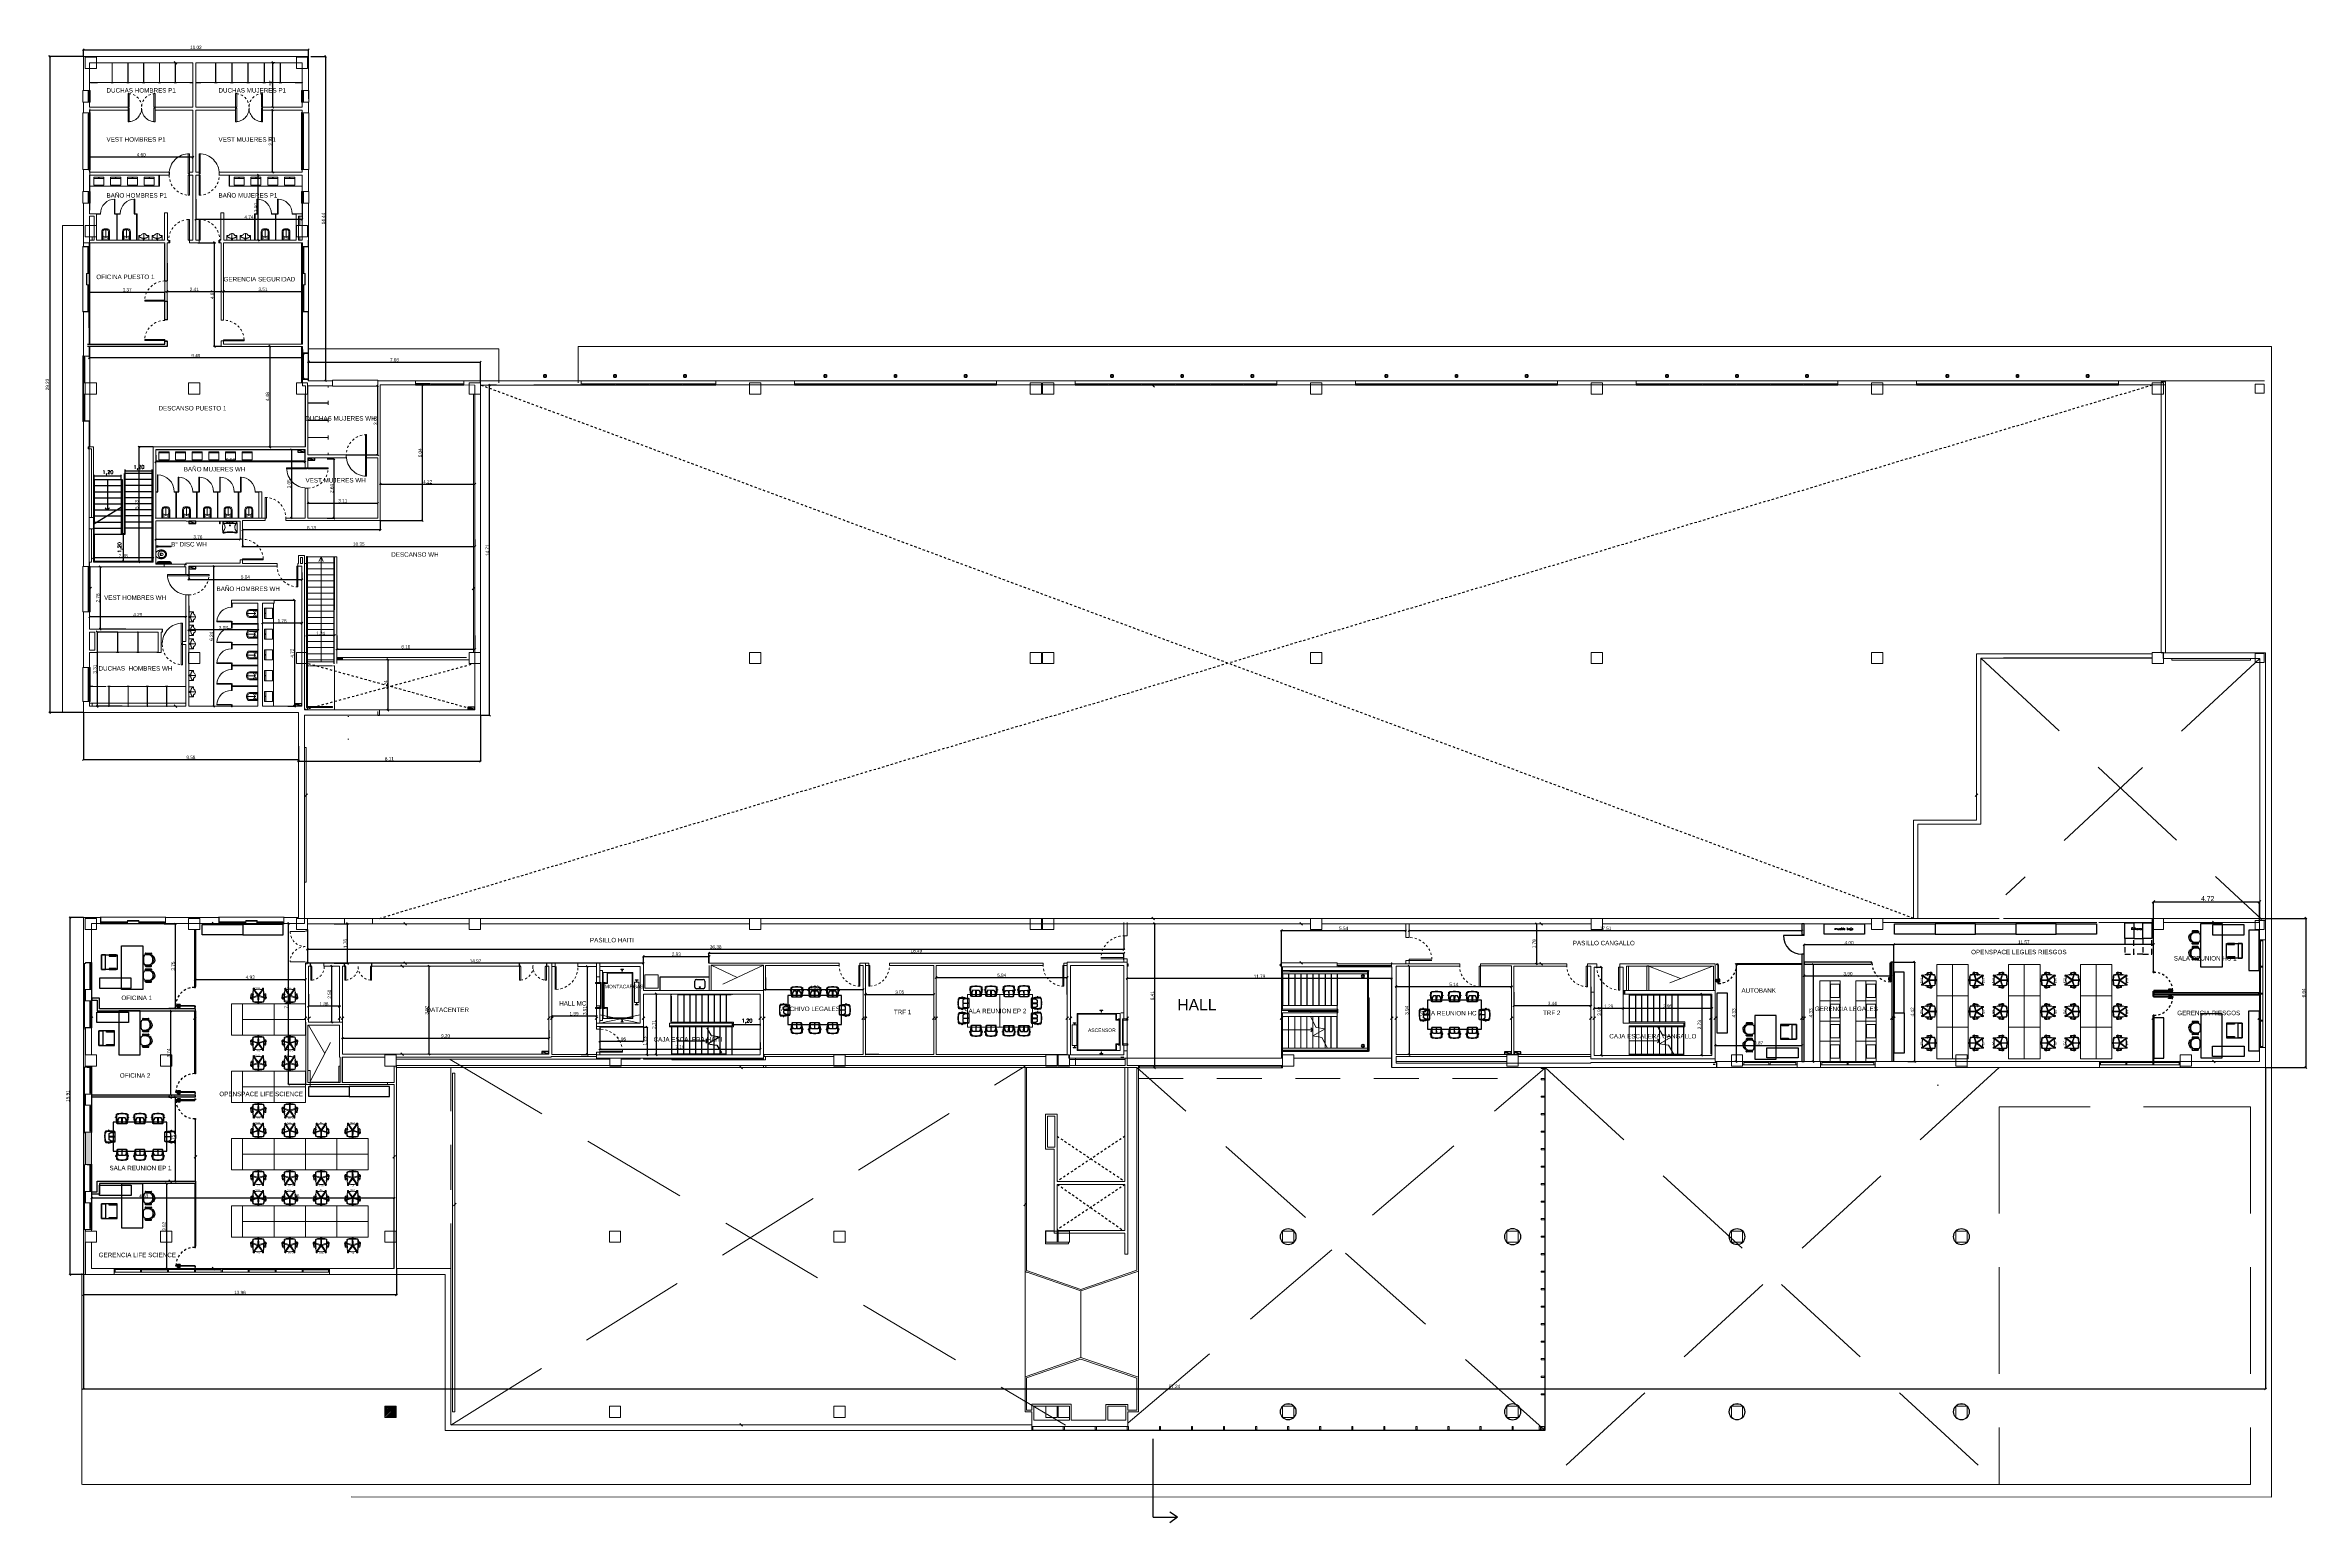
# Model space of a CAD drawing. Header units: millimetres. Extents: x 38 to 139, y 58 to 123.
import ezdxf

# ---------------------------------------------------------------- set-up
doc = ezdxf.new("R2010")
doc.units = ezdxf.units.MM
for name, pattern in [('Dash', [3.5, 2, -1.5]), ('Dash 1_16_', [0.003174, 0.001587, -0.001587]), ('Hidden', [7.14375, 4.7625, -2.38125]), ('Hidden_2_', [0.007144, 0.004763, -0.002381]), ('MTPB00$0$HIDDEN', [0.375, 0.25, -0.125]), ('Overhead', [3.96875, 2.38125, -1.5875])]:
    doc.linetypes.add(name, pattern=pattern)
for name, color, linetype, lineweight in [('000', 7, 'Continuous', 9), ('A-----NPP', 7, 'Continuous', 9), ('A-AREALIM', 7, 'Continuous', 9), ('A-CLNGSUM', 7, 'Continuous', 9), ('A-DOORSYM', 7, 'Continuous', 9), ('A-FLORCAM', 7, 'Continuous', 9), ('A-FLORHRM', 7, 'Continuous', 9), ('A-FLOROTM', 7, 'Continuous', 9), ('A-FLORSTM', 7, 'Continuous', 9), ('A-GLAZIDM', 7, 'Continuous', 9), ('A-ROOFOTM', 7, 'Continuous', 9), ('A-SECTMBM', 7, 'Overhead', 9), ('A-WALL', 7, 'Continuous', 9), ('A-WALLCWM', 7, 'Continuous', 9), ('BLOCK 019', 7, 'Continuous', 9), ('DIMENSION', 1, 'Continuous', 25), ('G-PLANOTM', 7, 'Continuous', 9), ('MOB - BAT', 7, 'Continuous', 5), ('mobiliario ocasa', 7, 'Continuous', 5), ('P-SANRFIM', 7, 'Continuous', 9), ('S-----TEP', 7, 'Continuous', 9), ('S-COLSPRM', 7, 'Continuous', 9), ('sanitario', 7, 'Continuous', 9), ('SEAT-ARMPAD', 7, 'Continuous', 0), ('SEAT-BASE', 7, 'Continuous', 0), ('SEAT-CASTER', 7, 'Continuous', 0), ('SEAT-FABRIC', 7, 'Continuous', 0), ('SEAT-FRAME', 7, 'Continuous', 0), ('SEAT-SHAFT', 7, 'Continuous', 0)]:
    doc.layers.add(name, color=color, linetype=linetype, lineweight=lineweight)
for name, color, linetype in [('carpinteria', 7, 'Continuous'), ('DURLOCK', 7, 'Continuous'), ('EQ-Móvil', 7, 'Continuous'), ('EQ-Sanitario', 7, 'Continuous'), ('estructura', 7, 'Continuous'), ('HATCH LADRILLO COMUN', 7, 'Continuous'), ('Lineas Carpintería', 7, 'Continuous'), ('Lineas Escaleras', 7, 'Continuous'), ('Lineas Proyecciones', 7, 'Hidden'), ('Lineas Rotulo', 7, 'Continuous'), ('n carpinteria corte', 7, 'Continuous'), ('n carpinteria proyeccion', 7, 'Hidden'), ('n carpinteria vidrio', 7, 'Continuous'), ('n carpinteria vista', 7, 'Continuous'), ('n tabique', 7, 'Continuous'), ('Plano Generales interior', 7, 'Continuous'), ('Relleno muros', 7, 'Continuous'), ('REVOQUES', 7, 'Continuous'), ('Sectores', 3, 'Continuous'), ('textos', 7, 'Continuous')]:
    doc.layers.add(name, color=color, linetype=linetype)
doc.layers.add('CATALOGUE-TXT', color=7, linetype='Continuous', plot=False)
doc.styles.add('ARIAL', font='arial.ttf')
doc.styles.add('ARIALNARROW', font='ARIALN.TTF')
doc.styles.add('MtXpl_Arial_Unicode_', font='ARIALUNI.ttf')
doc.styles.add('NUEVOLOCALES', font='romans.shx')
doc.styles.get("Standard").update_dxf_attribs({"font": 'txt.shx'})
doc.dimstyles.new('C', dxfattribs={"dimscale": 1.5, "dimtxt": 0.15, "dimasz": 0.08, "dimexe": 0.01, "dimexo": 0, "dimgap": 0.025, "dimtad": 1, "dimzin": 0, "dimdsep": 46, "dimtxsty": 'ARIALNARROW', "dimblk": 'OBLIQUE', "dimcen": 0, "dimclrd": 256, "dimclre": 256, "dimclrt": 256, "dimadec": 0, "dimazin": 0, "dimtfac": 1.666667, "dimtofl": 0, "dimtmove": 0, "dimatfit": 0, "dimldrblk": 'OBLIQUE', "dimfxl": 0.1, "dimtolj": 1, "dimtzin": 0, "dimarcsym": 0})

# ---------------------------------------------------------------- blocks, each defined once
blk = doc.blocks.new('OFI')
at = {"color": 252}
for p, q in [((2.143599, 1.62), (2.143599, 1.6)), ((2.143599, 1.07), (2.143599, 1.09)), ((2.163599, 1.64), (2.403599, 1.64)), ((2.163599, 1.58), (2.403599, 1.58)), ((2.163599, 1.11), (2.403599, 1.11)), ((2.163599, 1.05), (2.403599, 1.05)), ((2.423599, 1.62), (2.423599, 1.6)), ((2.423599, 1.07), (2.423599, 1.09)), ((2.143599, 0.92), (2.143599, 0.9)), ((2.143599, 0.37), (2.143599, 0.39)), ((2.163599, 0.94), (2.403599, 0.94)), ((2.163599, 0.88), (2.403599, 0.88)), ((2.163599, 0.41), (2.403599, 0.41)), ((2.163599, 0.35), (2.403599, 0.35)), ((2.423599, 0.92), (2.423599, 0.9)), ((2.423599, 0.37), (2.423599, 0.39))]:
    blk.add_line(p, q, dxfattribs=at)
for points in [[(2.285, 1.57), (2.185, 1.57, 0.414214), (2.065, 1.45), (2.065, 1.24, 0.414214), (2.185, 1.12), (2.285, 1.12, 0.414214), (2.485, 1.32), (2.485, 1.37, 0.414214)], [(2.285, 0.42), (2.185, 0.42, -0.414214), (2.065, 0.54), (2.065, 0.75, -0.414214), (2.185, 0.87), (2.285, 0.87, -0.414214), (2.485, 0.67), (2.485, 0.62, -0.414214)]]:
    blk.add_lwpolyline(points, format="xyb", close=True, dxfattribs=at)
for points in [[(2.495, 1.345), (2.495, 1.37, 0.178789), (2.444574, 1.506515)], [(2.495, 1.345), (2.495, 1.32, -0.178789), (2.444574, 1.183485)], [(2.565, 1.345), (2.565, 1.37, 0.207449), (2.467145, 1.529424)], [(2.565, 1.345), (2.565, 1.32, -0.207449), (2.467145, 1.160576)], [(2.495, 0.645), (2.495, 0.67, 0.178789), (2.444574, 0.806515)], [(2.495, 0.645), (2.495, 0.62, -0.178789), (2.444574, 0.483485)], [(2.565, 0.645), (2.565, 0.67, 0.207449), (2.467145, 0.829424)], [(2.565, 0.645), (2.565, 0.62, -0.207449), (2.467145, 0.460576)]]:
    blk.add_lwpolyline(points, format="xyb", dxfattribs=at)
for centre, radius, start, end in [((2.163599, 1.62), 0.02, 90, 180), ((2.163599, 1.6), 0.02, 180, 270), ((2.163599, 1.09), 0.02, 90, 180), ((2.163599, 1.07), 0.02, 180, 270), ((2.403599, 1.62), 0.02, 0, 90), ((2.403599, 1.6), 0.02, 270, 0), ((2.403599, 1.09), 0.02, 0, 90), ((2.403599, 1.07), 0.02, 270, 0), ((2.459483, 1.5144), 0.016866, 62.979511, 207.872446), ((2.459483, 1.1756), 0.016866, 152.127554, 297.020489), ((2.163599, 0.92), 0.02, 90, 180), ((2.163599, 0.9), 0.02, 180, 270), ((2.163599, 0.39), 0.02, 90, 180), ((2.163599, 0.37), 0.02, 180, 270), ((2.403599, 0.92), 0.02, 0, 90), ((2.403599, 0.9), 0.02, 270, 0), ((2.403599, 0.39), 0.02, 0, 90), ((2.403599, 0.37), 0.02, 270, 0), ((2.459483, 0.8144), 0.016866, 62.979511, 207.872446), ((2.459483, 0.4756), 0.016866, 152.127554, 297.020489)]:
    blk.add_arc(centre, radius, start, end, dxfattribs=at)
at = {"layer": 'EQ-Móvil', "color": 252}
for p, q in [((0.19, 1.560555), (0.89, 1.560555)), ((0.19, 0.910555), (0.19, 1.560555)), ((0.374262, 1.560555), (0.19, 1.560555)), ((0.19, 1.560555), (0.19, 0.910555)), ((0.374262, 0.910555), (0.374262, 1.560555)), ((0.84, 1.560555), (0.54, 1.560555)), ((0.54, 1.560555), (0.54, 1.510555)), ((0.54, 1.510555), (0.84, 1.510555)), ((0.84, 1.510555), (0.84, 1.560555)), ((0.89, 1.560555), (0.89, 0.910555)), ((1.09, 0.02), (1.09, 1.97)), ((1.09, 1.97), (2.04, 1.97)), ((2.04, 1.97), (2.04, 0.02)), ((2.04, 1.495), (2.04, 0.495)), ((1.51, 0.53), (0.11, 0.53)), ((0.11, 0.53), (0.11, 0.08)), ((0.11, 0.08), (1.51, 0.08)), ((0.89, 0.910555), (0.19, 0.910555)), ((0.19, 0.910555), (0.374262, 0.910555)), ((0.84, 0.960555), (0.54, 0.960555)), ((0.54, 0.960555), (0.54, 0.910555)), ((0.54, 0.910555), (0.84, 0.910555)), ((0.84, 0.910555), (0.84, 0.960555)), ((2.04, 0.02), (1.09, 0.02)), ((1.51, 0.08), (1.51, 0.53))]:
    blk.add_line(p, q, dxfattribs=at)
blk = doc.blocks.new('SALA REU')
at = {"color": 252, "linetype": 'Continuous'}
for p, q in [((-1.009959, 0.996487), (-1.006416, 1.014354)), ((-1.006416, 1.014354), (-0.999666, 1.01435)), ((-0.999666, 1.01435), (-0.998764, 1.026507)), ((-0.998764, 1.026507), (-0.966011, 1.026491)), ((-0.966011, 1.026491), (-0.965344, 1.002271)), ((-0.959183, 0.999305), (-0.947406, 1.01244)), ((-0.947406, 1.01244), (-0.920128, 1.023956)), ((-0.920128, 1.023956), (-0.852834, 1.038825)), ((-0.852834, 1.038825), (-0.804483, 1.039703)), ((-0.788058, 1.039509), (-0.743435, 1.038134)), ((-0.743435, 1.038134), (-0.676316, 1.022413)), ((-0.676316, 1.022413), (-0.649186, 1.010552)), ((-0.649186, 1.010552), (-0.638166, 0.997944)), ((-0.6299, 1.000395), (-0.628919, 1.024357)), ((-0.628919, 1.024357), (-0.596169, 1.023959)), ((-0.596169, 1.023959), (-0.595421, 1.011791)), ((-0.595421, 1.011791), (-0.588671, 1.011709)), ((-0.588671, 1.011709), (-0.585384, 0.994065)), ((-0.209959, 0.996487), (-0.206416, 1.014354)), ((-0.206416, 1.014354), (-0.199666, 1.01435)), ((-0.199666, 1.01435), (-0.198764, 1.026507)), ((-0.198764, 1.026507), (-0.166011, 1.026491)), ((-0.166011, 1.026491), (-0.165344, 1.002271)), ((-0.159183, 0.999305), (-0.147406, 1.01244)), ((-0.147406, 1.01244), (-0.120128, 1.023956)), ((-0.120128, 1.023956), (-0.052834, 1.038825)), ((-0.052834, 1.038825), (-0.004483, 1.039703)), ((0.011942, 1.039509), (0.056565, 1.038134)), ((0.056565, 1.038134), (0.123684, 1.022413)), ((0.123684, 1.022413), (0.150814, 1.010552)), ((0.150814, 1.010552), (0.161834, 0.997944)), ((0.1701, 1.000395), (0.171081, 1.024357)), ((0.171081, 1.024357), (0.203831, 1.023959)), ((0.203831, 1.023959), (0.204579, 1.011791)), ((0.204579, 1.011791), (0.211329, 1.011709)), ((0.211329, 1.011709), (0.214616, 0.994065)), ((0.590041, 0.996487), (0.593584, 1.014354)), ((0.593584, 1.014354), (0.600334, 1.01435)), ((0.600334, 1.01435), (0.601236, 1.026507)), ((0.601236, 1.026507), (0.633989, 1.026491)), ((0.633989, 1.026491), (0.634656, 1.002271)), ((0.640817, 0.999305), (0.652594, 1.01244)), ((0.652594, 1.01244), (0.679872, 1.023956)), ((0.679872, 1.023956), (0.747166, 1.038825)), ((0.747166, 1.038825), (0.795517, 1.039703)), ((0.811942, 1.039509), (0.856565, 1.038134)), ((0.856565, 1.038134), (0.923684, 1.022413)), ((0.923684, 1.022413), (0.950814, 1.010552)), ((0.950814, 1.010552), (0.961834, 0.997944)), ((0.9701, 1.000395), (0.971081, 1.024357)), ((0.971081, 1.024357), (1.003831, 1.023959)), ((1.003831, 1.023959), (1.004579, 1.011791)), ((1.004579, 1.011791), (1.011329, 1.011709)), ((1.011329, 1.011709), (1.014616, 0.994065)), ((-1.573688, 0.044888), (-1.574565, -0.003463)), ((-1.558818, 0.112182), (-1.573688, 0.044888)), ((-1.549212, 0.19172), (-1.56137, 0.190818)), ((-1.56137, 0.190818), (-1.561353, 0.158065)), ((-1.561353, 0.158065), (-1.537133, 0.157398)), ((-1.547302, 0.13946), (-1.558818, 0.112182)), ((-1.531349, 0.202013), (-1.549216, 0.19847)), ((-1.549216, 0.19847), (-1.549212, 0.19172)), ((-1.534168, 0.151237), (-1.547302, 0.13946)), ((-1.537133, 0.157398), (-1.534168, 0.151237)), ((-1.535234, 0.237869), (-1.537115, 0.228197)), ((-1.537115, 0.228197), (-1.534981, 0.217586)), ((-1.528453, 0.240312), (-1.535234, 0.237869)), ((-1.534981, 0.217586), (-1.531192, 0.214022)), ((-1.531192, 0.214022), (-1.531349, 0.202013)), ((-1.469586, 0.244975), (-1.528453, 0.240312)), ((-1.399264, 0.244464), (-1.469586, 0.244975)), ((-1.399861, 0.276036), (-1.40644, 0.266053)), ((-1.40644, 0.266053), (-1.406402, 0.259958)), ((-1.406402, 0.259958), (-1.399264, 0.244464)), ((-1.388149, 0.278443), (-1.399861, 0.276036)), ((-1.399861, 0.276036), (-1.399861, 0.276036)), ((-1.378166, 0.271864), (-1.388149, 0.278443)), ((-1.382775, 0.244379), (-1.375759, 0.260152)), ((-1.297007, 0.243418), (-1.382775, 0.244379)), ((-1.375759, 0.260152), (-1.378166, 0.271864)), ((-1.371099, 0.129162), (-1.299521, 0.17818)), ((-1.367515, -0.000826), (-1.371099, 0.129162)), ((-1.299548, 0.182526), (-1.115134, 0.183114)), ((-1.299521, 0.17818), (-1.299548, 0.182526)), ((-1.242854, 0.237526), (-1.297007, 0.243418)), ((-1.239687, 0.233835), (-1.242854, 0.237526)), ((-1.238843, 0.215849), (-1.239687, 0.233835)), ((-1.114773, 0.216876), (-1.238843, 0.215849)), ((-1.127155, 0.001517), (-1.136521, -0.001212)), ((-1.118916, 0.006541), (-1.127155, 0.001517)), ((-1.112821, 0.00658), (-1.118916, 0.006541)), ((-1.115134, 0.183114), (-1.114773, 0.216876)), ((-1.102838, 0), (-1.112821, 0.00658)), ((-1.100431, -0.011712), (-1.102838, 0)), ((-1.086389, 0.853287), (-1.083982, 0.864999)), ((-1.07981, 0.843304), (-1.086389, 0.853287)), ((-1.083982, 0.864999), (-1.073999, 0.871578)), ((-1.083982, 0.864999), (-1.083982, 0.864999)), ((-1.068098, 0.840897), (-1.07981, 0.843304)), ((-1.073999, 0.871578), (-1.067904, 0.87154)), ((-1.052325, 0.847913), (-1.068098, 0.840897)), ((-1.067904, 0.87154), (-1.05241, 0.864402)), ((-1.052921, 0.934724), (-1.048258, 0.993591)), ((-1.05241, 0.864402), (-1.052921, 0.934724)), ((-1.051364, 0.762145), (-1.052325, 0.847913)), ((-1.045472, 0.707991), (-1.051364, 0.762145)), ((-1.048258, 0.993591), (-1.045815, 1.000371)), ((-1.045815, 1.000371), (-1.036143, 1.002253)), ((-1.041781, 0.704825), (-1.045472, 0.707991)), ((-1.023795, 0.703981), (-1.041781, 0.704825)), ((-1.036143, 1.002253), (-1.025532, 1.000119)), ((-1.025532, 1.000119), (-1.021968, 0.99633)), ((-1.024822, 0.57991), (-1.023795, 0.703981)), ((-0.99106, 0.580271), (-1.024822, 0.57991)), ((-1.021968, 0.99633), (-1.009959, 0.996487)), ((-0.990472, 0.764686), (-0.99106, 0.580271)), ((-0.986126, 0.764659), (-0.990472, 0.764686)), ((-0.937108, 0.836237), (-0.986126, 0.764659)), ((-0.965344, 1.002271), (-0.959183, 0.999305)), ((-0.80712, 0.832653), (-0.937108, 0.836237)), ((-0.814526, 0.577959), (-0.814487, 0.584054)), ((-0.807946, 0.567976), (-0.814526, 0.577959)), ((-0.814487, 0.584054), (-0.809463, 0.592293)), ((-0.809463, 0.592293), (-0.806734, 0.601659)), ((-0.796234, 0.565569), (-0.807946, 0.567976)), ((-0.806734, 0.601659), (-0.80712, 0.832653)), ((-0.786251, 0.572149), (-0.796234, 0.565569)), ((-0.786891, 0.83255), (-0.791403, 0.601562)), ((-0.791403, 0.601562), (-0.788754, 0.592153)), ((-0.788754, 0.592153), (-0.783844, 0.58386)), ((-0.65804, 0.83447), (-0.786891, 0.83255)), ((-0.783844, 0.58386), (-0.786251, 0.572149)), ((-0.609932, 0.762277), (-0.65804, 0.83447)), ((-0.638166, 0.997944), (-0.6299, 1.000395)), ((-0.607775, 0.762263), (-0.609932, 0.762277)), ((-0.609518, 0.579168), (-0.607775, 0.762263)), ((-0.575767, 0.577067), (-0.609518, 0.579168)), ((-0.585384, 0.994065), (-0.573274, 0.993578)), ((-0.575224, 0.701141), (-0.575767, 0.577067)), ((-0.557227, 0.701757), (-0.575224, 0.701141)), ((-0.573274, 0.993578), (-0.569736, 0.997234)), ((-0.569736, 0.997234), (-0.559099, 0.999233)), ((-0.559099, 0.999233), (-0.549452, 0.997229)), ((-0.553497, 0.704876), (-0.557227, 0.701757)), ((-0.546924, 0.758832), (-0.553497, 0.704876)), ((-0.549452, 0.997229), (-0.547094, 0.990418)), ((-0.547094, 0.990418), (-0.543178, 0.931504)), ((-0.544864, 0.845224), (-0.546924, 0.758832)), ((-0.535263, 0.842518), (-0.544864, 0.845224)), ((-0.543178, 0.931504), (-0.54459, 0.860533)), ((-0.54459, 0.860533), (-0.5351, 0.863204)), ((-0.527002, 0.837471), (-0.535263, 0.842518)), ((-0.5351, 0.863204), (-0.526808, 0.868114)), ((-0.520906, 0.837433), (-0.527002, 0.837471)), ((-0.526808, 0.868114), (-0.515096, 0.865707)), ((-0.510923, 0.844012), (-0.520906, 0.837433)), ((-0.515096, 0.865707), (-0.508516, 0.855724)), ((-0.508516, 0.855724), (-0.510923, 0.844012)), ((-0.286389, 0.853287), (-0.283982, 0.864999)), ((-0.27981, 0.843304), (-0.286389, 0.853287)), ((-0.283982, 0.864999), (-0.273999, 0.871578)), ((-0.283982, 0.864999), (-0.283982, 0.864999)), ((-0.268098, 0.840897), (-0.27981, 0.843304)), ((-0.273999, 0.871578), (-0.267904, 0.87154)), ((-0.252325, 0.847913), (-0.268098, 0.840897)), ((-0.267904, 0.87154), (-0.25241, 0.864402)), ((-0.252921, 0.934724), (-0.248258, 0.993591)), ((-0.25241, 0.864402), (-0.252921, 0.934724)), ((-0.251364, 0.762145), (-0.252325, 0.847913)), ((-0.245472, 0.707991), (-0.251364, 0.762145)), ((-0.248258, 0.993591), (-0.245815, 1.000371)), ((-0.245815, 1.000371), (-0.236143, 1.002253)), ((-0.241781, 0.704825), (-0.245472, 0.707991)), ((-0.223795, 0.703981), (-0.241781, 0.704825)), ((-0.236143, 1.002253), (-0.225532, 1.000119)), ((-0.225532, 1.000119), (-0.221968, 0.99633)), ((-0.224822, 0.57991), (-0.223795, 0.703981)), ((-0.19106, 0.580271), (-0.224822, 0.57991)), ((-0.221968, 0.99633), (-0.209959, 0.996487)), ((-0.190472, 0.764686), (-0.19106, 0.580271)), ((-0.186126, 0.764659), (-0.190472, 0.764686)), ((-0.137108, 0.836237), (-0.186126, 0.764659)), ((-0.165344, 1.002271), (-0.159183, 0.999305)), ((-0.00712, 0.832653), (-0.137108, 0.836237)), ((-0.014526, 0.577959), (-0.014487, 0.584054)), ((-0.007946, 0.567976), (-0.014526, 0.577959)), ((-0.014487, 0.584054), (-0.009463, 0.592293)), ((-0.009463, 0.592293), (-0.006734, 0.601659)), ((0.003766, 0.565569), (-0.007946, 0.567976)), ((-0.006734, 0.601659), (-0.00712, 0.832653)), ((0.013749, 0.572149), (0.003766, 0.565569)), ((0.013109, 0.83255), (0.008597, 0.601562)), ((0.008597, 0.601562), (0.011246, 0.592153)), ((0.011246, 0.592153), (0.016156, 0.58386)), ((0.14196, 0.83447), (0.013109, 0.83255)), ((0.016156, 0.58386), (0.013749, 0.572149)), ((0.190068, 0.762277), (0.14196, 0.83447)), ((0.161834, 0.997944), (0.1701, 1.000395)), ((0.192225, 0.762263), (0.190068, 0.762277)), ((0.190482, 0.579168), (0.192225, 0.762263)), ((0.224233, 0.577067), (0.190482, 0.579168)), ((0.214616, 0.994065), (0.226726, 0.993578)), ((0.224776, 0.701141), (0.224233, 0.577067)), ((0.242773, 0.701757), (0.224776, 0.701141)), ((0.226726, 0.993578), (0.230264, 0.997234)), ((0.230264, 0.997234), (0.240901, 0.999233)), ((0.240901, 0.999233), (0.250548, 0.997229)), ((0.246503, 0.704876), (0.242773, 0.701757)), ((0.253076, 0.758832), (0.246503, 0.704876)), ((0.250548, 0.997229), (0.252906, 0.990418)), ((0.252906, 0.990418), (0.256822, 0.931504)), ((0.255136, 0.845224), (0.253076, 0.758832)), ((0.264737, 0.842518), (0.255136, 0.845224)), ((0.256822, 0.931504), (0.25541, 0.860533)), ((0.25541, 0.860533), (0.2649, 0.863204)), ((0.272998, 0.837471), (0.264737, 0.842518)), ((0.2649, 0.863204), (0.273192, 0.868114)), ((0.279094, 0.837433), (0.272998, 0.837471)), ((0.273192, 0.868114), (0.284904, 0.865707)), ((0.289077, 0.844012), (0.279094, 0.837433)), ((0.284904, 0.865707), (0.291484, 0.855724)), ((0.291484, 0.855724), (0.289077, 0.844012)), ((0.513611, 0.853287), (0.516018, 0.864999)), ((0.52019, 0.843304), (0.513611, 0.853287)), ((0.516018, 0.864999), (0.526001, 0.871578)), ((0.516018, 0.864999), (0.516018, 0.864999)), ((0.531902, 0.840897), (0.52019, 0.843304)), ((0.526001, 0.871578), (0.532096, 0.87154)), ((0.547675, 0.847913), (0.531902, 0.840897)), ((0.532096, 0.87154), (0.54759, 0.864402)), ((0.547079, 0.934724), (0.551742, 0.993591)), ((0.54759, 0.864402), (0.547079, 0.934724)), ((0.548636, 0.762145), (0.547675, 0.847913)), ((0.554528, 0.707991), (0.548636, 0.762145)), ((0.551742, 0.993591), (0.554185, 1.000371)), ((0.554185, 1.000371), (0.563857, 1.002253)), ((0.558219, 0.704825), (0.554528, 0.707991)), ((0.576205, 0.703981), (0.558219, 0.704825)), ((0.563857, 1.002253), (0.574468, 1.000119)), ((0.574468, 1.000119), (0.578032, 0.99633)), ((0.575178, 0.57991), (0.576205, 0.703981)), ((0.60894, 0.580271), (0.575178, 0.57991)), ((0.578032, 0.99633), (0.590041, 0.996487)), ((0.609528, 0.764686), (0.60894, 0.580271)), ((0.613874, 0.764659), (0.609528, 0.764686)), ((0.662892, 0.836237), (0.613874, 0.764659)), ((0.634656, 1.002271), (0.640817, 0.999305)), ((0.79288, 0.832653), (0.662892, 0.836237)), ((0.785474, 0.577959), (0.785513, 0.584054)), ((0.792054, 0.567976), (0.785474, 0.577959)), ((0.785513, 0.584054), (0.790537, 0.592293)), ((0.790537, 0.592293), (0.793266, 0.601659)), ((0.803766, 0.565569), (0.792054, 0.567976)), ((0.793266, 0.601659), (0.79288, 0.832653)), ((0.813749, 0.572149), (0.803766, 0.565569)), ((0.813109, 0.83255), (0.808597, 0.601562)), ((0.808597, 0.601562), (0.811246, 0.592153)), ((0.811246, 0.592153), (0.816156, 0.58386)), ((0.94196, 0.83447), (0.813109, 0.83255)), ((0.816156, 0.58386), (0.813749, 0.572149)), ((0.990068, 0.762277), (0.94196, 0.83447)), ((0.961834, 0.997944), (0.9701, 1.000395)), ((0.992225, 0.762263), (0.990068, 0.762277)), ((0.990482, 0.579168), (0.992225, 0.762263)), ((1.024233, 0.577067), (0.990482, 0.579168)), ((1.014616, 0.994065), (1.026726, 0.993578)), ((1.024776, 0.701141), (1.024233, 0.577067)), ((1.042773, 0.701757), (1.024776, 0.701141)), ((1.026726, 0.993578), (1.030264, 0.997234)), ((1.030264, 0.997234), (1.040901, 0.999233)), ((1.040901, 0.999233), (1.050548, 0.997229)), ((1.046503, 0.704876), (1.042773, 0.701757)), ((1.053076, 0.758832), (1.046503, 0.704876)), ((1.050548, 0.997229), (1.052906, 0.990418)), ((1.052906, 0.990418), (1.056822, 0.931504)), ((1.055136, 0.845224), (1.053076, 0.758832)), ((1.064737, 0.842518), (1.055136, 0.845224)), ((1.056822, 0.931504), (1.05541, 0.860533)), ((1.05541, 0.860533), (1.0649, 0.863204)), ((1.072998, 0.837471), (1.064737, 0.842518)), ((1.0649, 0.863204), (1.073192, 0.868114)), ((1.079094, 0.837433), (1.072998, 0.837471)), ((1.073192, 0.868114), (1.084904, 0.865707)), ((1.089077, 0.844012), (1.079094, 0.837433)), ((1.084904, 0.865707), (1.091484, 0.855724)), ((1.091484, 0.855724), (1.089077, 0.844012)), ((1.106271, -0.011712), (1.108677, 0)), ((1.108677, 0), (1.118661, 0.00658)), ((1.118661, 0.00658), (1.124756, 0.006541)), ((1.120973, 0.183114), (1.120612, 0.216876)), ((1.120612, 0.216876), (1.244683, 0.215849)), ((1.305388, 0.182526), (1.120973, 0.183114)), ((1.124756, 0.006541), (1.132994, 0.001517)), ((1.132994, 0.001517), (1.14236, -0.001212)), ((1.244683, 0.215849), (1.245527, 0.233835)), ((1.245527, 0.233835), (1.248693, 0.237526)), ((1.248693, 0.237526), (1.302847, 0.243418)), ((1.302847, 0.243418), (1.388614, 0.244379)), ((1.30536, 0.17818), (1.305388, 0.182526)), ((1.376939, 0.129162), (1.30536, 0.17818)), ((1.373355, -0.000826), (1.376939, 0.129162)), ((1.381598, 0.260152), (1.384005, 0.271864)), ((1.388614, 0.244379), (1.381598, 0.260152)), ((1.384005, 0.271864), (1.393988, 0.278443)), ((1.393988, 0.278443), (1.4057, 0.276036)), ((1.412241, 0.259958), (1.405103, 0.244464)), ((1.405103, 0.244464), (1.475425, 0.244975)), ((1.4057, 0.276036), (1.41228, 0.266053)), ((1.4057, 0.276036), (1.4057, 0.276036)), ((1.41228, 0.266053), (1.412241, 0.259958)), ((1.475425, 0.244975), (1.534292, 0.240312)), ((1.534292, 0.240312), (1.541073, 0.237869)), ((1.540821, 0.217586), (1.537032, 0.214022)), ((1.537032, 0.214022), (1.537189, 0.202013)), ((1.537189, 0.202013), (1.555055, 0.19847)), ((1.542972, 0.157398), (1.540007, 0.151237)), ((1.540007, 0.151237), (1.553141, 0.13946)), ((1.542954, 0.228197), (1.540821, 0.217586)), ((1.541073, 0.237869), (1.542954, 0.228197)), ((1.567192, 0.158065), (1.542972, 0.157398)), ((1.553141, 0.13946), (1.564658, 0.112182)), ((1.555055, 0.19847), (1.555052, 0.19172)), ((1.555052, 0.19172), (1.567209, 0.190818)), ((1.564658, 0.112182), (1.579527, 0.044888)), ((1.567209, 0.190818), (1.567192, 0.158065)), ((1.579527, 0.044888), (1.580404, -0.003463)), ((-1.574371, -0.019888), (-1.572996, -0.064511)), ((-1.572996, -0.064511), (-1.557275, -0.13163)), ((-1.535257, -0.178046), (-1.559219, -0.179027)), ((-1.559219, -0.179027), (-1.558821, -0.211777)), ((-1.558821, -0.211777), (-1.546653, -0.212525)), ((-1.557275, -0.13163), (-1.545414, -0.15876)), ((-1.546653, -0.212525), (-1.546571, -0.219275)), ((-1.546571, -0.219275), (-1.528927, -0.222562)), ((-1.545414, -0.15876), (-1.532806, -0.16978)), ((-1.532806, -0.16978), (-1.535257, -0.178046)), ((-1.532096, -0.23821), (-1.534095, -0.248847)), ((-1.534095, -0.248847), (-1.532091, -0.258494)), ((-1.52844, -0.234672), (-1.532096, -0.23821)), ((-1.532091, -0.258494), (-1.52528, -0.260852)), ((-1.528927, -0.222562), (-1.52844, -0.234672)), ((-1.52528, -0.260852), (-1.466366, -0.264768)), ((-1.466366, -0.264768), (-1.395395, -0.263356)), ((-1.398066, -0.272846), (-1.402976, -0.281138)), ((-1.402976, -0.281138), (-1.400569, -0.29285)), ((-1.400569, -0.29285), (-1.390586, -0.29943)), ((-1.395395, -0.263356), (-1.398066, -0.272846)), ((-1.390586, -0.29943), (-1.378874, -0.297023)), ((-1.380086, -0.263082), (-1.293694, -0.261022)), ((-1.37738, -0.272683), (-1.380086, -0.263082)), ((-1.378874, -0.297023), (-1.372295, -0.28704)), ((-1.372333, -0.280944), (-1.37738, -0.272683)), ((-1.372295, -0.28704), (-1.372333, -0.280944)), ((-1.369332, -0.149906), (-1.367412, -0.021055)), ((-1.297139, -0.198014), (-1.369332, -0.149906)), ((-1.136521, -0.001212), (-1.367515, -0.000826)), ((-1.367412, -0.021055), (-1.136424, -0.016543)), ((-1.297126, -0.200171), (-1.297139, -0.198014)), ((-1.11403, -0.198428), (-1.297126, -0.200171)), ((-1.293694, -0.261022), (-1.239738, -0.254449)), ((-1.239738, -0.254449), (-1.23662, -0.250719)), ((-1.23662, -0.250719), (-1.236003, -0.232722)), ((-1.236003, -0.232722), (-1.11193, -0.232179)), ((-1.136424, -0.016543), (-1.127015, -0.019192)), ((-1.127015, -0.019192), (-1.118722, -0.024102)), ((-1.118722, -0.024102), (-1.107011, -0.021695)), ((-1.11193, -0.232179), (-1.11403, -0.198428)), ((-1.107011, -0.021695), (-1.100431, -0.011712)), ((-1.07981, -0.855015), (-1.086389, -0.864999)), ((-1.086389, -0.864999), (-1.083982, -0.87671)), ((-1.083982, -0.87671), (-1.073999, -0.88329)), ((-1.083982, -0.87671), (-1.083982, -0.87671)), ((-1.068098, -0.852609), (-1.07981, -0.855015)), ((-1.073999, -0.88329), (-1.067904, -0.883251)), ((-1.052325, -0.859624), (-1.068098, -0.852609)), ((-1.067904, -0.883251), (-1.05241, -0.876113)), ((-1.05241, -0.876113), (-1.052921, -0.946435)), ((-1.052921, -0.946435), (-1.048258, -1.005302)), ((-1.051364, -0.773857), (-1.052325, -0.859624)), ((-1.045472, -0.719703), (-1.051364, -0.773857)), ((-1.048258, -1.005302), (-1.045815, -1.012083)), ((-1.041781, -0.716537), (-1.045472, -0.719703)), ((-1.023795, -0.715693), (-1.041781, -0.716537)), ((-0.99106, -0.591983), (-1.024822, -0.591622)), ((-1.024822, -0.591622), (-1.023795, -0.715693)), ((-0.990472, -0.776398), (-0.99106, -0.591983)), ((-0.986126, -0.776371), (-0.990472, -0.776398)), ((-0.937108, -0.847949), (-0.986126, -0.776371)), ((-0.80712, -0.844365), (-0.937108, -0.847949)), ((-0.807946, -0.579688), (-0.814526, -0.589671)), ((-0.814526, -0.589671), (-0.814487, -0.595766)), ((-0.814487, -0.595766), (-0.809463, -0.604005)), ((-0.809463, -0.604005), (-0.806734, -0.61337)), ((-0.796234, -0.577281), (-0.807946, -0.579688)), ((-0.806734, -0.61337), (-0.80712, -0.844365)), ((-0.786251, -0.58386), (-0.796234, -0.577281)), ((-0.791403, -0.613273), (-0.788754, -0.603864)), ((-0.786891, -0.844262), (-0.791403, -0.613273)), ((-0.788754, -0.603864), (-0.783844, -0.595572)), ((-0.65804, -0.846182), (-0.786891, -0.844262)), ((-0.783844, -0.595572), (-0.786251, -0.58386)), ((-0.609932, -0.773989), (-0.65804, -0.846182)), ((-0.607775, -0.773975), (-0.609932, -0.773989)), ((-0.575767, -0.588779), (-0.609518, -0.590879)), ((-0.609518, -0.590879), (-0.607775, -0.773975)), ((-0.588671, -1.023421), (-0.585384, -1.005777)), ((-0.585384, -1.005777), (-0.573274, -1.00529)), ((-0.575224, -0.712853), (-0.575767, -0.588779)), ((-0.557227, -0.713469), (-0.575224, -0.712853)), ((-0.573274, -1.00529), (-0.569736, -1.008945)), ((-0.553497, -0.716588), (-0.557227, -0.713469)), ((-0.546924, -0.770543), (-0.553497, -0.716588)), ((-0.549452, -1.008941), (-0.547094, -1.002129)), ((-0.547094, -1.002129), (-0.543178, -0.943216)), ((-0.544864, -0.856936), (-0.546924, -0.770543)), ((-0.535263, -0.85423), (-0.544864, -0.856936)), ((-0.543178, -0.943216), (-0.54459, -0.872244)), ((-0.54459, -0.872244), (-0.5351, -0.874916)), ((-0.527002, -0.849183), (-0.535263, -0.85423)), ((-0.5351, -0.874916), (-0.526808, -0.879826)), ((-0.520906, -0.849144), (-0.527002, -0.849183)), ((-0.526808, -0.879826), (-0.515096, -0.877419)), ((-0.510923, -0.855724), (-0.520906, -0.849144)), ((-0.515096, -0.877419), (-0.508516, -0.867436)), ((-0.508516, -0.867436), (-0.510923, -0.855724)), ((-0.27981, -0.855015), (-0.286389, -0.864999)), ((-0.286389, -0.864999), (-0.283982, -0.87671)), ((-0.283982, -0.87671), (-0.273999, -0.88329)), ((-0.283982, -0.87671), (-0.283982, -0.87671)), ((-0.268098, -0.852609), (-0.27981, -0.855015)), ((-0.273999, -0.88329), (-0.267904, -0.883251)), ((-0.252325, -0.859624), (-0.268098, -0.852609)), ((-0.267904, -0.883251), (-0.25241, -0.876113)), ((-0.25241, -0.876113), (-0.252921, -0.946435)), ((-0.252921, -0.946435), (-0.248258, -1.005302)), ((-0.251364, -0.773857), (-0.252325, -0.859624)), ((-0.245472, -0.719703), (-0.251364, -0.773857)), ((-0.248258, -1.005302), (-0.245815, -1.012083)), ((-0.241781, -0.716537), (-0.245472, -0.719703)), ((-0.223795, -0.715693), (-0.241781, -0.716537)), ((-0.19106, -0.591983), (-0.224822, -0.591622)), ((-0.224822, -0.591622), (-0.223795, -0.715693)), ((-0.190472, -0.776398), (-0.19106, -0.591983)), ((-0.186126, -0.776371), (-0.190472, -0.776398)), ((-0.137108, -0.847949), (-0.186126, -0.776371)), ((-0.00712, -0.844365), (-0.137108, -0.847949)), ((-0.007946, -0.579688), (-0.014526, -0.589671)), ((-0.014526, -0.589671), (-0.014487, -0.595766)), ((-0.014487, -0.595766), (-0.009463, -0.604005)), ((-0.009463, -0.604005), (-0.006734, -0.61337)), ((0.003766, -0.577281), (-0.007946, -0.579688)), ((-0.006734, -0.61337), (-0.00712, -0.844365)), ((0.013749, -0.58386), (0.003766, -0.577281)), ((0.008597, -0.613273), (0.011246, -0.603864)), ((0.013109, -0.844262), (0.008597, -0.613273)), ((0.011246, -0.603864), (0.016156, -0.595572)), ((0.14196, -0.846182), (0.013109, -0.844262)), ((0.016156, -0.595572), (0.013749, -0.58386)), ((0.190068, -0.773989), (0.14196, -0.846182)), ((0.192225, -0.773975), (0.190068, -0.773989)), ((0.224233, -0.588779), (0.190482, -0.590879)), ((0.190482, -0.590879), (0.192225, -0.773975)), ((0.211329, -1.023421), (0.214616, -1.005777)), ((0.214616, -1.005777), (0.226726, -1.00529)), ((0.224776, -0.712853), (0.224233, -0.588779)), ((0.242773, -0.713469), (0.224776, -0.712853)), ((0.226726, -1.00529), (0.230264, -1.008945)), ((0.246503, -0.716588), (0.242773, -0.713469)), ((0.253076, -0.770543), (0.246503, -0.716588)), ((0.250548, -1.008941), (0.252906, -1.002129)), ((0.252906, -1.002129), (0.256822, -0.943216)), ((0.255136, -0.856936), (0.253076, -0.770543)), ((0.264737, -0.85423), (0.255136, -0.856936)), ((0.256822, -0.943216), (0.25541, -0.872244)), ((0.25541, -0.872244), (0.2649, -0.874916)), ((0.272998, -0.849183), (0.264737, -0.85423)), ((0.2649, -0.874916), (0.273192, -0.879826)), ((0.279094, -0.849144), (0.272998, -0.849183)), ((0.273192, -0.879826), (0.284904, -0.877419)), ((0.289077, -0.855724), (0.279094, -0.849144)), ((0.284904, -0.877419), (0.291484, -0.867436)), ((0.291484, -0.867436), (0.289077, -0.855724)), ((0.52019, -0.855015), (0.513611, -0.864999)), ((0.513611, -0.864999), (0.516018, -0.87671)), ((0.516018, -0.87671), (0.526001, -0.88329)), ((0.516018, -0.87671), (0.516018, -0.87671)), ((0.531902, -0.852609), (0.52019, -0.855015)), ((0.526001, -0.88329), (0.532096, -0.883251)), ((0.547675, -0.859624), (0.531902, -0.852609)), ((0.532096, -0.883251), (0.54759, -0.876113)), ((0.54759, -0.876113), (0.547079, -0.946435)), ((0.547079, -0.946435), (0.551742, -1.005302)), ((0.548636, -0.773857), (0.547675, -0.859624)), ((0.554528, -0.719703), (0.548636, -0.773857)), ((0.551742, -1.005302), (0.554185, -1.012083)), ((0.558219, -0.716537), (0.554528, -0.719703)), ((0.576205, -0.715693), (0.558219, -0.716537)), ((0.60894, -0.591983), (0.575178, -0.591622)), ((0.575178, -0.591622), (0.576205, -0.715693)), ((0.609528, -0.776398), (0.60894, -0.591983)), ((0.613874, -0.776371), (0.609528, -0.776398)), ((0.662892, -0.847949), (0.613874, -0.776371)), ((0.79288, -0.844365), (0.662892, -0.847949)), ((0.792054, -0.579688), (0.785474, -0.589671)), ((0.785474, -0.589671), (0.785513, -0.595766)), ((0.785513, -0.595766), (0.790537, -0.604005)), ((0.790537, -0.604005), (0.793266, -0.61337)), ((0.803766, -0.577281), (0.792054, -0.579688)), ((0.793266, -0.61337), (0.79288, -0.844365)), ((0.813749, -0.58386), (0.803766, -0.577281)), ((0.808597, -0.613273), (0.811246, -0.603864)), ((0.813109, -0.844262), (0.808597, -0.613273)), ((0.811246, -0.603864), (0.816156, -0.595572)), ((0.94196, -0.846182), (0.813109, -0.844262)), ((0.816156, -0.595572), (0.813749, -0.58386)), ((0.990068, -0.773989), (0.94196, -0.846182)), ((0.992225, -0.773975), (0.990068, -0.773989)), ((1.024233, -0.588779), (0.990482, -0.590879)), ((0.990482, -0.590879), (0.992225, -0.773975)), ((1.011329, -1.023421), (1.014616, -1.005777)), ((1.014616, -1.005777), (1.026726, -1.00529)), ((1.024776, -0.712853), (1.024233, -0.588779)), ((1.042773, -0.713469), (1.024776, -0.712853)), ((1.026726, -1.00529), (1.030264, -1.008945)), ((1.046503, -0.716588), (1.042773, -0.713469)), ((1.053076, -0.770543), (1.046503, -0.716588)), ((1.050548, -1.008941), (1.052906, -1.002129)), ((1.052906, -1.002129), (1.056822, -0.943216)), ((1.055136, -0.856936), (1.053076, -0.770543)), ((1.064737, -0.85423), (1.055136, -0.856936)), ((1.056822, -0.943216), (1.05541, -0.872244)), ((1.05541, -0.872244), (1.0649, -0.874916)), ((1.072998, -0.849183), (1.064737, -0.85423)), ((1.0649, -0.874916), (1.073192, -0.879826)), ((1.079094, -0.849144), (1.072998, -0.849183)), ((1.073192, -0.879826), (1.084904, -0.877419)), ((1.089077, -0.855724), (1.079094, -0.849144)), ((1.084904, -0.877419), (1.091484, -0.867436)), ((1.091484, -0.867436), (1.089077, -0.855724)), ((1.11285, -0.021695), (1.106271, -0.011712)), ((1.124562, -0.024102), (1.11285, -0.021695)), ((1.117769, -0.232179), (1.119869, -0.198428)), ((1.241843, -0.232722), (1.117769, -0.232179)), ((1.119869, -0.198428), (1.302965, -0.200171)), ((1.132854, -0.019192), (1.124562, -0.024102)), ((1.142263, -0.016543), (1.132854, -0.019192)), ((1.373251, -0.021055), (1.142263, -0.016543)), ((1.14236, -0.001212), (1.373355, -0.000826)), ((1.242459, -0.250719), (1.241843, -0.232722)), ((1.245578, -0.254449), (1.242459, -0.250719)), ((1.299533, -0.261022), (1.245578, -0.254449)), ((1.385926, -0.263082), (1.299533, -0.261022)), ((1.302965, -0.200171), (1.302979, -0.198014)), ((1.302979, -0.198014), (1.375172, -0.149906)), ((1.375172, -0.149906), (1.373251, -0.021055)), ((1.378134, -0.28704), (1.378173, -0.280944)), ((1.384714, -0.297023), (1.378134, -0.28704)), ((1.378173, -0.280944), (1.38322, -0.272683)), ((1.38322, -0.272683), (1.385926, -0.263082)), ((1.396425, -0.29943), (1.384714, -0.297023)), ((1.406409, -0.29285), (1.396425, -0.29943)), ((1.472205, -0.264768), (1.401234, -0.263356)), ((1.401234, -0.263356), (1.403906, -0.272846)), ((1.403906, -0.272846), (1.408815, -0.281138)), ((1.408815, -0.281138), (1.406409, -0.29285)), ((1.531119, -0.260852), (1.472205, -0.264768)), ((1.53793, -0.258494), (1.531119, -0.260852)), ((1.534767, -0.222562), (1.534279, -0.234672)), ((1.534279, -0.234672), (1.537935, -0.23821)), ((1.55241, -0.219275), (1.534767, -0.222562)), ((1.539934, -0.248847), (1.53793, -0.258494)), ((1.537935, -0.23821), (1.539934, -0.248847)), ((1.551253, -0.15876), (1.538645, -0.16978)), ((1.538645, -0.16978), (1.541096, -0.178046)), ((1.541096, -0.178046), (1.565058, -0.179027)), ((1.563114, -0.13163), (1.551253, -0.15876)), ((1.552492, -0.212525), (1.55241, -0.219275)), ((1.56466, -0.211777), (1.552492, -0.212525)), ((1.578835, -0.064511), (1.563114, -0.13163)), ((1.565058, -0.179027), (1.56466, -0.211777)), ((1.58021, -0.019888), (1.578835, -0.064511)), ((-1.045815, -1.012083), (-1.036143, -1.013965)), ((-1.036143, -1.013965), (-1.025532, -1.011831)), ((-1.025532, -1.011831), (-1.021968, -1.008042)), ((-1.021968, -1.008042), (-1.009959, -1.008199)), ((-1.009959, -1.008199), (-1.006416, -1.026065)), ((-1.006416, -1.026065), (-0.999666, -1.026062)), ((-0.999666, -1.026062), (-0.998764, -1.038219)), ((-0.998764, -1.038219), (-0.966011, -1.038202)), ((-0.966011, -1.038202), (-0.965344, -1.013983)), ((-0.965344, -1.013983), (-0.959183, -1.011017)), ((-0.959183, -1.011017), (-0.947406, -1.024152)), ((-0.947406, -1.024152), (-0.920128, -1.035668)), ((-0.920128, -1.035668), (-0.852834, -1.050537)), ((-0.852834, -1.050537), (-0.804483, -1.051415)), ((-0.788058, -1.05122), (-0.743435, -1.049845)), ((-0.743435, -1.049845), (-0.676316, -1.034124)), ((-0.676316, -1.034124), (-0.649186, -1.022263)), ((-0.649186, -1.022263), (-0.638166, -1.009656)), ((-0.638166, -1.009656), (-0.6299, -1.012106)), ((-0.6299, -1.012106), (-0.628919, -1.036068)), ((-0.628919, -1.036068), (-0.596169, -1.03567)), ((-0.596169, -1.03567), (-0.595421, -1.023503)), ((-0.595421, -1.023503), (-0.588671, -1.023421)), ((-0.569736, -1.008945), (-0.559099, -1.010944)), ((-0.559099, -1.010944), (-0.549452, -1.008941)), ((-0.245815, -1.012083), (-0.236143, -1.013965)), ((-0.236143, -1.013965), (-0.225532, -1.011831)), ((-0.225532, -1.011831), (-0.221968, -1.008042)), ((-0.221968, -1.008042), (-0.209959, -1.008199)), ((-0.209959, -1.008199), (-0.206416, -1.026065)), ((-0.206416, -1.026065), (-0.199666, -1.026062)), ((-0.199666, -1.026062), (-0.198764, -1.038219)), ((-0.198764, -1.038219), (-0.166011, -1.038202)), ((-0.166011, -1.038202), (-0.165344, -1.013983)), ((-0.165344, -1.013983), (-0.159183, -1.011017)), ((-0.159183, -1.011017), (-0.147406, -1.024152)), ((-0.147406, -1.024152), (-0.120128, -1.035668)), ((-0.120128, -1.035668), (-0.052834, -1.050537)), ((-0.052834, -1.050537), (-0.004483, -1.051415)), ((0.011942, -1.05122), (0.056565, -1.049845)), ((0.056565, -1.049845), (0.123684, -1.034124)), ((0.123684, -1.034124), (0.150814, -1.022263)), ((0.150814, -1.022263), (0.161834, -1.009656)), ((0.161834, -1.009656), (0.1701, -1.012106)), ((0.1701, -1.012106), (0.171081, -1.036068)), ((0.171081, -1.036068), (0.203831, -1.03567)), ((0.203831, -1.03567), (0.204579, -1.023503)), ((0.204579, -1.023503), (0.211329, -1.023421)), ((0.230264, -1.008945), (0.240901, -1.010944)), ((0.240901, -1.010944), (0.250548, -1.008941)), ((0.554185, -1.012083), (0.563857, -1.013965)), ((0.563857, -1.013965), (0.574468, -1.011831)), ((0.574468, -1.011831), (0.578032, -1.008042)), ((0.578032, -1.008042), (0.590041, -1.008199)), ((0.590041, -1.008199), (0.593584, -1.026065)), ((0.593584, -1.026065), (0.600334, -1.026062)), ((0.600334, -1.026062), (0.601236, -1.038219)), ((0.601236, -1.038219), (0.633989, -1.038202)), ((0.633989, -1.038202), (0.634656, -1.013983)), ((0.634656, -1.013983), (0.640817, -1.011017)), ((0.640817, -1.011017), (0.652594, -1.024152)), ((0.652594, -1.024152), (0.679872, -1.035668)), ((0.679872, -1.035668), (0.747166, -1.050537)), ((0.747166, -1.050537), (0.795517, -1.051415)), ((0.811942, -1.05122), (0.856565, -1.049845)), ((0.856565, -1.049845), (0.923684, -1.034124)), ((0.923684, -1.034124), (0.950814, -1.022263)), ((0.950814, -1.022263), (0.961834, -1.009656)), ((0.961834, -1.009656), (0.9701, -1.012106)), ((0.9701, -1.012106), (0.971081, -1.036068)), ((0.971081, -1.036068), (1.003831, -1.03567)), ((1.003831, -1.03567), (1.004579, -1.023503)), ((1.004579, -1.023503), (1.011329, -1.023421)), ((1.030264, -1.008945), (1.040901, -1.010944)), ((1.040901, -1.010944), (1.050548, -1.008941))]:
    blk.add_line(p, q, dxfattribs=at)
at = {"color": 252}
for p, q in [((-1.19708, 0.644144), (-1.19708, -0.655856)), ((1.20292, 0.644144), (-1.19708, 0.644144)), ((1.20292, -0.655856), (1.20292, 0.644144)), ((-1.19708, -0.655856), (1.20292, -0.655856))]:
    blk.add_line(p, q, dxfattribs=at)
at = {"color": 252, "linetype": 'Continuous'}
for points in [[(-1.02795, 0.913929), (-1.023762, 0.930236), (-1.022634, 0.961843), (-1.018622, 0.980794), (-1.016683, 0.975408), (-1.00666, 0.975345), (-0.998763, 1.003726), (-0.998591, 1.028547), (-0.598571, 1.026024), (-0.596169, 1.023959), (-0.596621, 1.001796), (-0.588921, 0.9727), (-0.578898, 0.972637), (-0.576502, 0.979037), (-0.572434, 0.930694), (-0.567644, 0.911014), (-0.576503, 0.603502), (-0.575767, 0.577067), (-0.57797, 0.574894), (-0.587504, 0.574955), (-0.59446, 0.568649), (-0.615848, 0.563366), (-0.984152, 0.565698), (-1.005472, 0.571251), (-1.012347, 0.577644), (-1.022647, 0.57771), (-1.024822, 0.57991), (-1.023332, 0.671975), (-1.02795, 0.913929)], [(-0.22795, 0.913929), (-0.223762, 0.930236), (-0.222634, 0.961843), (-0.218622, 0.980794), (-0.216683, 0.975408), (-0.20666, 0.975345), (-0.198763, 1.003726), (-0.198591, 1.028547), (0.201429, 1.026024), (0.203831, 1.023959), (0.203379, 1.001796), (0.211079, 0.9727), (0.221102, 0.972637), (0.223498, 0.979037), (0.227566, 0.930694), (0.232356, 0.911014), (0.223497, 0.603502), (0.224233, 0.577067), (0.22203, 0.574894), (0.212496, 0.574955), (0.20554, 0.568649), (0.184152, 0.563366), (-0.184152, 0.565698), (-0.205472, 0.571251), (-0.212347, 0.577644), (-0.222647, 0.57771), (-0.224822, 0.57991), (-0.223332, 0.671975), (-0.22795, 0.913929)], [(0.57205, 0.913929), (0.576238, 0.930236), (0.577366, 0.961843), (0.581378, 0.980794), (0.583317, 0.975408), (0.59334, 0.975345), (0.601237, 1.003726), (0.601409, 1.028547), (1.001429, 1.026024), (1.003831, 1.023959), (1.003379, 1.001796), (1.011079, 0.9727), (1.021102, 0.972637), (1.023498, 0.979037), (1.027566, 0.930694), (1.032356, 0.911014), (1.023497, 0.603502), (1.024233, 0.577067), (1.02203, 0.574894), (1.012496, 0.574955), (1.00554, 0.568649), (0.984152, 0.563366), (0.615848, 0.565698), (0.594528, 0.571251), (0.587653, 0.577644), (0.577353, 0.57771), (0.575178, 0.57991), (0.576668, 0.671975), (0.57205, 0.913929)], [(-1.448791, 0.220004), (-1.465098, 0.215816), (-1.496705, 0.214688), (-1.515656, 0.210675), (-1.51027, 0.208737), (-1.510207, 0.198714), (-1.538588, 0.190817), (-1.563409, 0.190645), (-1.560886, -0.209375), (-1.558821, -0.211777), (-1.536658, -0.211325), (-1.507562, -0.219025), (-1.507499, -0.229048), (-1.513899, -0.231444), (-1.465556, -0.235512), (-1.445876, -0.240302), (-1.138364, -0.231443), (-1.11193, -0.232179), (-1.109756, -0.229976), (-1.109817, -0.220442), (-1.103511, -0.213486), (-1.098228, -0.192098), (-1.10056, 0.176206), (-1.106114, 0.197526), (-1.112506, 0.204401), (-1.112572, 0.214701), (-1.114773, 0.216876), (-1.206837, 0.215386), (-1.448791, 0.220004)], [(-1.124533, 0.004173), (-1.131112, -0.00581), (-1.128706, -0.017522), (-1.118722, -0.024102), (-1.107011, -0.021695), (-1.100431, -0.011712), (-1.102838, 0), (-1.112821, 0.00658), (-1.124533, 0.004173)], [(-0.812119, 0.589671), (-0.802136, 0.59625), (-0.790424, 0.593844), (-0.783844, 0.58386), (-0.786251, 0.572149), (-0.796234, 0.565569), (-0.807946, 0.567976), (-0.814526, 0.577959), (-0.812119, 0.589671)], [(-0.536791, 0.861534), (-0.526808, 0.868114), (-0.515096, 0.865707), (-0.508516, 0.855724), (-0.510923, 0.844012), (-0.520906, 0.837433), (-0.532618, 0.839839), (-0.539198, 0.849823), (-0.536791, 0.861534)], [(-0.012119, 0.589671), (-0.002136, 0.59625), (0.009576, 0.593844), (0.016156, 0.58386), (0.013749, 0.572149), (0.003766, 0.565569), (-0.007946, 0.567976), (-0.014526, 0.577959), (-0.012119, 0.589671)], [(0.263209, 0.861534), (0.273192, 0.868114), (0.284904, 0.865707), (0.291484, 0.855724), (0.289077, 0.844012), (0.279094, 0.837433), (0.267382, 0.839839), (0.260802, 0.849823), (0.263209, 0.861534)], [(0.787881, 0.589671), (0.797864, 0.59625), (0.809576, 0.593844), (0.816156, 0.58386), (0.813749, 0.572149), (0.803766, 0.565569), (0.792054, 0.567976), (0.785474, 0.577959), (0.787881, 0.589671)], [(1.063209, 0.861534), (1.073192, 0.868114), (1.084904, 0.865707), (1.091484, 0.855724), (1.089077, 0.844012), (1.079094, 0.837433), (1.067382, 0.839839), (1.060802, 0.849823), (1.063209, 0.861534)], [(1.45463, 0.220004), (1.470938, 0.215816), (1.502544, 0.214688), (1.521495, 0.210675), (1.51611, 0.208737), (1.516046, 0.198714), (1.544427, 0.190817), (1.569248, 0.190645), (1.566725, -0.209375), (1.56466, -0.211777), (1.542497, -0.211325), (1.513401, -0.219025), (1.513338, -0.229048), (1.519738, -0.231444), (1.471395, -0.235512), (1.451715, -0.240302), (1.144203, -0.231443), (1.117769, -0.232179), (1.115596, -0.229976), (1.115656, -0.220442), (1.109351, -0.213486), (1.104067, -0.192098), (1.106399, 0.176206), (1.111953, 0.197526), (1.118346, 0.204401), (1.118411, 0.214701), (1.120612, 0.216876), (1.212677, 0.215386), (1.45463, 0.220004)], [(1.130372, 0.004173), (1.136952, -0.00581), (1.134545, -0.017522), (1.124562, -0.024102), (1.11285, -0.021695), (1.106271, -0.011712), (1.108677, 0), (1.118661, 0.00658), (1.130372, 0.004173)], [(-1.396396, -0.271155), (-1.402976, -0.281138), (-1.400569, -0.29285), (-1.390586, -0.29943), (-1.378874, -0.297023), (-1.372295, -0.28704), (-1.374701, -0.275328), (-1.384685, -0.268748), (-1.396396, -0.271155)], [(-1.02795, -0.92564), (-1.023762, -0.941948), (-1.022634, -0.973554), (-1.018622, -0.992506), (-1.016683, -0.98712), (-1.00666, -0.987056), (-0.998763, -1.015438), (-0.998591, -1.040258), (-0.598571, -1.037735), (-0.596169, -1.03567), (-0.596621, -1.013507), (-0.588921, -0.984412), (-0.578898, -0.984348), (-0.576502, -0.990749), (-0.572434, -0.942405), (-0.567644, -0.922725), (-0.576503, -0.615213), (-0.575767, -0.588779), (-0.57797, -0.586606), (-0.587504, -0.586666), (-0.59446, -0.580361), (-0.615848, -0.575078), (-0.984152, -0.577409), (-1.005472, -0.582963), (-1.012347, -0.589356), (-1.022647, -0.589421), (-1.024822, -0.591622), (-1.023332, -0.683687), (-1.02795, -0.92564)], [(-0.812119, -0.601383), (-0.802136, -0.607962), (-0.790424, -0.605555), (-0.783844, -0.595572), (-0.786251, -0.58386), (-0.796234, -0.577281), (-0.807946, -0.579688), (-0.814526, -0.589671), (-0.812119, -0.601383)], [(-0.536791, -0.873246), (-0.526808, -0.879826), (-0.515096, -0.877419), (-0.508516, -0.867436), (-0.510923, -0.855724), (-0.520906, -0.849144), (-0.532618, -0.851551), (-0.539198, -0.861534), (-0.536791, -0.873246)], [(-0.22795, -0.92564), (-0.223762, -0.941948), (-0.222634, -0.973554), (-0.218622, -0.992506), (-0.216683, -0.98712), (-0.20666, -0.987056), (-0.198763, -1.015438), (-0.198591, -1.040258), (0.201429, -1.037735), (0.203831, -1.03567), (0.203379, -1.013507), (0.211079, -0.984412), (0.221102, -0.984348), (0.223498, -0.990749), (0.227566, -0.942405), (0.232356, -0.922725), (0.223497, -0.615213), (0.224233, -0.588779), (0.22203, -0.586606), (0.212496, -0.586666), (0.20554, -0.580361), (0.184152, -0.575078), (-0.184152, -0.577409), (-0.205472, -0.582963), (-0.212347, -0.589356), (-0.222647, -0.589421), (-0.224822, -0.591622), (-0.223332, -0.683687), (-0.22795, -0.92564)], [(-0.012119, -0.601383), (-0.002136, -0.607962), (0.009576, -0.605555), (0.016156, -0.595572), (0.013749, -0.58386), (0.003766, -0.577281), (-0.007946, -0.579688), (-0.014526, -0.589671), (-0.012119, -0.601383)], [(0.263209, -0.873246), (0.273192, -0.879826), (0.284904, -0.877419), (0.291484, -0.867436), (0.289077, -0.855724), (0.279094, -0.849144), (0.267382, -0.851551), (0.260802, -0.861534), (0.263209, -0.873246)], [(0.57205, -0.92564), (0.576238, -0.941948), (0.577366, -0.973554), (0.581378, -0.992506), (0.583317, -0.98712), (0.59334, -0.987056), (0.601237, -1.015438), (0.601409, -1.040258), (1.001429, -1.037735), (1.003831, -1.03567), (1.003379, -1.013507), (1.011079, -0.984412), (1.021102, -0.984348), (1.023498, -0.990749), (1.027566, -0.942405), (1.032356, -0.922725), (1.023497, -0.615213), (1.024233, -0.588779), (1.02203, -0.586606), (1.012496, -0.586666), (1.00554, -0.580361), (0.984152, -0.575078), (0.615848, -0.577409), (0.594528, -0.582963), (0.587653, -0.589356), (0.577353, -0.589421), (0.575178, -0.591622), (0.576668, -0.683687), (0.57205, -0.92564)], [(0.787881, -0.601383), (0.797864, -0.607962), (0.809576, -0.605555), (0.816156, -0.595572), (0.813749, -0.58386), (0.803766, -0.577281), (0.792054, -0.579688), (0.785474, -0.589671), (0.787881, -0.601383)], [(1.063209, -0.873246), (1.073192, -0.879826), (1.084904, -0.877419), (1.091484, -0.867436), (1.089077, -0.855724), (1.079094, -0.849144), (1.067382, -0.851551), (1.060802, -0.861534), (1.063209, -0.873246)], [(1.402236, -0.271155), (1.408815, -0.281138), (1.406409, -0.29285), (1.396425, -0.29943), (1.384714, -0.297023), (1.378134, -0.28704), (1.380541, -0.275328), (1.390524, -0.268748), (1.402236, -0.271155)]]:
    blk.add_lwpolyline(points, dxfattribs=at)
for points in [[(-1.399861, 0.276036), (-1.40644, 0.266053), (-1.404034, 0.254341), (-1.39405, 0.247762), (-1.382339, 0.250169), (-1.375759, 0.260152), (-1.378166, 0.271864), (-1.388149, 0.278443), (-1.399861, 0.276036)], [(-1.083982, 0.864999), (-1.073999, 0.871578), (-1.062287, 0.869171), (-1.055708, 0.859188), (-1.058115, 0.847477), (-1.068098, 0.840897), (-1.07981, 0.843304), (-1.086389, 0.853287), (-1.083982, 0.864999)], [(-0.283982, 0.864999), (-0.273999, 0.871578), (-0.262287, 0.869171), (-0.255708, 0.859188), (-0.258115, 0.847477), (-0.268098, 0.840897), (-0.27981, 0.843304), (-0.286389, 0.853287), (-0.283982, 0.864999)], [(0.516018, 0.864999), (0.526001, 0.871578), (0.537713, 0.869171), (0.544292, 0.859188), (0.541885, 0.847477), (0.531902, 0.840897), (0.52019, 0.843304), (0.513611, 0.853287), (0.516018, 0.864999)], [(1.4057, 0.276036), (1.41228, 0.266053), (1.409873, 0.254341), (1.39989, 0.247762), (1.388178, 0.250169), (1.381598, 0.260152), (1.384005, 0.271864), (1.393988, 0.278443), (1.4057, 0.276036)], [(-1.083982, -0.87671), (-1.073999, -0.88329), (-1.062287, -0.880883), (-1.055708, -0.8709), (-1.058115, -0.859188), (-1.068098, -0.852609), (-1.07981, -0.855015), (-1.086389, -0.864999), (-1.083982, -0.87671)], [(-0.283982, -0.87671), (-0.273999, -0.88329), (-0.262287, -0.880883), (-0.255708, -0.8709), (-0.258115, -0.859188), (-0.268098, -0.852609), (-0.27981, -0.855015), (-0.286389, -0.864999), (-0.283982, -0.87671)], [(0.516018, -0.87671), (0.526001, -0.88329), (0.537713, -0.880883), (0.544292, -0.8709), (0.541885, -0.859188), (0.531902, -0.852609), (0.52019, -0.855015), (0.513611, -0.864999), (0.516018, -0.87671)]]:
    blk.add_lwpolyline(points, close=True, dxfattribs=at)
blk = doc.blocks.new('_Oblique')
at = {"layer": 'estructura', "color": 0, "lineweight": -2}
blk.add_line((-0.5, -0.5), (0.5, 0.5), dxfattribs=at)
blk = doc.blocks.new('*D12')
at = {"layer": 'Defpoints', "color": 0}
for p in [(39.523379, 122.868709), (38.023379, 93.641209), (39.523379, 93.641209)]:
    blk.add_point(p, dxfattribs=at)
at = {"layer": 'DIMENSION', "lineweight": -2}
for p, q in [((39.523379, 122.868709), (38.013379, 122.868709)), ((38.023379, 122.868709), (38.023379, 93.641209)), ((39.523379, 93.641209), (38.013379, 93.641209))]:
    blk.add_line(p, q, dxfattribs=at)
at = {"layer": 'DIMENSION', "lineweight": -2, "xscale": 0.08, "yscale": 0.08, "zscale": 0.08}
for p, rotation in [((38.023379, 122.868709), 90), ((38.023379, 93.641209), 270)]:
    blk.add_blockref('_Oblique', p, dxfattribs=dict(at, rotation=rotation))
at = {"layer": 'DIMENSION', "insert": (37.921802, 108.254959), "char_height": 0.15, "attachment_point": 5, "rotation": 90, "style": 'ARIALNARROW'}
blk.add_mtext('\\A1;29.23', dxfattribs=at)
blk = doc.blocks.new('*D13')
at = {"layer": 'Defpoints', "color": 0}
for p in [(39.523379, 93.658709), (49.105737, 92.143459), (49.105737, 91.543459)]:
    blk.add_point(p, dxfattribs=at)
at = {"layer": 'DIMENSION', "lineweight": -2}
for p, q in [((39.523379, 93.658709), (39.523379, 91.533459)), ((49.105737, 92.143459), (49.105737, 91.533459)), ((39.523379, 91.543459), (49.105737, 91.543459))]:
    blk.add_line(p, q, dxfattribs=at)
at = {"layer": 'DIMENSION', "lineweight": -2, "xscale": 0.08, "yscale": 0.08, "zscale": 0.08, "rotation": 180}
blk.add_blockref('_Oblique', (39.523379, 91.543459), dxfattribs=at)
at = {"layer": 'DIMENSION', "lineweight": -2, "xscale": 0.08, "yscale": 0.08, "zscale": 0.08}
blk.add_blockref('_Oblique', (49.105737, 91.543459), dxfattribs=at)
at = {"layer": 'DIMENSION', "insert": (44.314558, 91.645035), "char_height": 0.15, "attachment_point": 5, "style": 'ARIALNARROW'}
blk.add_mtext('\\A1;9.58', dxfattribs=at)
blk = doc.blocks.new('*D14')
at = {"layer": 'Defpoints', "color": 0}
for p in [(57.213382, 93.518709), (49.105737, 92.078709), (57.213382, 91.478709)]:
    blk.add_point(p, dxfattribs=at)
at = {"layer": 'DIMENSION', "lineweight": -2}
for p, q in [((57.213382, 93.518709), (57.213382, 91.468709)), ((49.105737, 92.078709), (49.105737, 91.468709)), ((49.105737, 91.478709), (57.213382, 91.478709))]:
    blk.add_line(p, q, dxfattribs=at)
at = {"layer": 'DIMENSION', "lineweight": -2, "xscale": 0.08, "yscale": 0.08, "zscale": 0.08, "rotation": 180}
blk.add_blockref('_Oblique', (49.105737, 91.478709), dxfattribs=at)
at = {"layer": 'DIMENSION', "lineweight": -2, "xscale": 0.08, "yscale": 0.08, "zscale": 0.08}
blk.add_blockref('_Oblique', (57.213382, 91.478709), dxfattribs=at)
at = {"layer": 'DIMENSION', "insert": (53.159559, 91.580286), "char_height": 0.15, "attachment_point": 5, "style": 'ARIALNARROW'}
blk.add_mtext('\\A1;8.11', dxfattribs=at)
blk = doc.blocks.new('*D15')
at = {"layer": 'Defpoints', "color": 0}
for p in [(47.498232, 97.621452), (47.498232, 97.621452), (49.260737, 97.621452)]:
    blk.add_point(p, dxfattribs=at)
at = {"layer": 'DIMENSION', "lineweight": -2}
for p, q in [((47.498232, 97.621452), (47.498232, 97.611452)), ((49.260737, 97.621452), (47.498232, 97.621452)), ((49.260737, 97.621452), (49.260737, 97.611452))]:
    blk.add_line(p, q, dxfattribs=at)
at = {"layer": 'DIMENSION', "lineweight": -2, "xscale": 0.08, "yscale": 0.08, "zscale": 0.08, "rotation": 180}
blk.add_blockref('_Oblique', (47.498232, 97.621452), dxfattribs=at)
at = {"layer": 'DIMENSION', "lineweight": -2, "xscale": 0.08, "yscale": 0.08, "zscale": 0.08}
blk.add_blockref('_Oblique', (49.260737, 97.621452), dxfattribs=at)
at = {"layer": 'DIMENSION', "insert": (48.379484, 97.723029), "char_height": 0.15, "attachment_point": 5, "style": 'ARIALNARROW'}
blk.add_mtext('\\A1;1.76', dxfattribs=at)
blk = doc.blocks.new('*D16')
at = {"layer": 'Defpoints', "color": 0}
for p in [(44.223232, 98.400944), (44.223232, 97.321452), (47.298232, 97.621452)]:
    blk.add_point(p, dxfattribs=at)
at = {"layer": 'DIMENSION', "lineweight": -2}
for p, q in [((44.223232, 98.400944), (44.223232, 97.311452)), ((47.298232, 97.321452), (44.223232, 97.321452)), ((47.298232, 97.621452), (47.298232, 97.311452))]:
    blk.add_line(p, q, dxfattribs=at)
at = {"layer": 'DIMENSION', "lineweight": -2, "xscale": 0.08, "yscale": 0.08, "zscale": 0.08, "rotation": 180}
blk.add_blockref('_Oblique', (44.223232, 97.321452), dxfattribs=at)
at = {"layer": 'DIMENSION', "lineweight": -2, "xscale": 0.08, "yscale": 0.08, "zscale": 0.08}
blk.add_blockref('_Oblique', (47.298232, 97.321452), dxfattribs=at)
at = {"layer": 'DIMENSION', "insert": (45.760732, 97.423029), "char_height": 0.15, "attachment_point": 5, "style": 'ARIALNARROW'}
blk.add_mtext('\\A1;3.08', dxfattribs=at)
blk = doc.blocks.new('*D17')
at = {"layer": 'Defpoints', "color": 0}
for p in [(39.803379, 97.903709), (39.803379, 97.899724), (44.093232, 97.899724)]:
    blk.add_point(p, dxfattribs=at)
at = {"layer": 'DIMENSION', "lineweight": -2}
for p, q in [((39.803379, 97.903709), (39.803379, 97.889724)), ((44.093232, 97.899724), (39.803379, 97.899724)), ((44.093232, 97.899724), (44.093232, 97.909724))]:
    blk.add_line(p, q, dxfattribs=at)
at = {"layer": 'DIMENSION', "lineweight": -2, "xscale": 0.08, "yscale": 0.08, "zscale": 0.08, "rotation": 180}
blk.add_blockref('_Oblique', (39.803379, 97.899724), dxfattribs=at)
at = {"layer": 'DIMENSION', "lineweight": -2, "xscale": 0.08, "yscale": 0.08, "zscale": 0.08}
blk.add_blockref('_Oblique', (44.093232, 97.899724), dxfattribs=at)
at = {"layer": 'DIMENSION', "insert": (41.948305, 98.001301), "char_height": 0.15, "attachment_point": 5, "style": 'ARIALNARROW'}
blk.add_mtext('\\A1;4.29', dxfattribs=at)
blk = doc.blocks.new('*D18')
at = {"layer": 'Defpoints', "color": 0}
for p in [(40.270898, 100.134709), (40.270898, 97.359709), (41.421086, 97.359709)]:
    blk.add_point(p, dxfattribs=at)
at = {"layer": 'DIMENSION', "lineweight": -2}
for p, q in [((40.270898, 100.134709), (40.260898, 100.134709)), ((40.270898, 100.134709), (40.270898, 97.359709)), ((41.421086, 97.359709), (40.260898, 97.359709))]:
    blk.add_line(p, q, dxfattribs=at)
at = {"layer": 'DIMENSION', "lineweight": -2, "xscale": 0.08, "yscale": 0.08, "zscale": 0.08}
for p, rotation in [((40.270898, 100.134709), 90), ((40.270898, 97.359709), 270)]:
    blk.add_blockref('_Oblique', p, dxfattribs=dict(at, rotation=rotation))
at = {"layer": 'DIMENSION', "insert": (40.169321, 98.747209), "char_height": 0.15, "attachment_point": 5, "rotation": 90, "style": 'ARIALNARROW'}
blk.add_mtext('\\A1;2.78', dxfattribs=at)
blk = doc.blocks.new('*D19')
at = {"layer": 'Defpoints', "color": 0}
for p in [(41.040213, 97.229709), (40.140213, 93.921209), (41.248787, 93.921209)]:
    blk.add_point(p, dxfattribs=at)
at = {"layer": 'DIMENSION', "lineweight": -2}
for p, q in [((41.040213, 97.229709), (40.130213, 97.229709)), ((40.140213, 97.229709), (40.140213, 93.921209)), ((41.248787, 93.921209), (40.130213, 93.921209))]:
    blk.add_line(p, q, dxfattribs=at)
at = {"layer": 'DIMENSION', "lineweight": -2, "xscale": 0.08, "yscale": 0.08, "zscale": 0.08}
for p, rotation in [((40.140213, 97.229709), 90), ((40.140213, 93.921209), 270)]:
    blk.add_blockref('_Oblique', p, dxfattribs=dict(at, rotation=rotation))
at = {"layer": 'DIMENSION', "insert": (40.038637, 95.575459), "char_height": 0.15, "attachment_point": 5, "rotation": 90, "style": 'ARIALNARROW'}
blk.add_mtext('\\A1;3.31', dxfattribs=at)
blk = doc.blocks.new('*D20')
at = {"layer": 'Defpoints', "color": 0}
for p in [(45.329364, 100.159709), (45.329364, 100.159709), (45.329364, 93.921209)]:
    blk.add_point(p, dxfattribs=at)
at = {"layer": 'DIMENSION', "lineweight": -2}
for p, q in [((45.329364, 100.159709), (45.319364, 100.159709)), ((45.329364, 93.921209), (45.329364, 100.159709)), ((45.329364, 93.921209), (45.319364, 93.921209))]:
    blk.add_line(p, q, dxfattribs=at)
at = {"layer": 'DIMENSION', "lineweight": -2, "xscale": 0.08, "yscale": 0.08, "zscale": 0.08}
for p, rotation in [((45.329364, 100.159709), 90), ((45.329364, 93.921209), 270)]:
    blk.add_blockref('_Oblique', p, dxfattribs=dict(at, rotation=rotation))
at = {"layer": 'DIMENSION', "insert": (45.227788, 97.040459), "char_height": 0.15, "attachment_point": 5, "rotation": 90, "style": 'ARIALNARROW'}
blk.add_mtext('\\A1;6.24', dxfattribs=at)
blk = doc.blocks.new('*D21')
at = {"layer": 'Defpoints', "color": 0}
for p in [(48.023232, 98.650309), (48.629484, 93.926209), (48.929484, 93.926209)]:
    blk.add_point(p, dxfattribs=at)
at = {"layer": 'DIMENSION', "lineweight": -2}
for p, q in [((48.023232, 98.650309), (48.939484, 98.650309)), ((48.929484, 98.650309), (48.929484, 93.926209)), ((48.629484, 93.926209), (48.939484, 93.926209))]:
    blk.add_line(p, q, dxfattribs=at)
at = {"layer": 'DIMENSION', "lineweight": -2, "xscale": 0.08, "yscale": 0.08, "zscale": 0.08}
for p, rotation in [((48.929484, 98.650309), 90), ((48.929484, 93.926209), 270)]:
    blk.add_blockref('_Oblique', p, dxfattribs=dict(at, rotation=rotation))
at = {"layer": 'DIMENSION', "insert": (48.829184, 96.288259), "char_height": 0.15, "attachment_point": 5, "rotation": 90, "style": 'ARIALNARROW'}
blk.add_mtext('\\A1;4.72', dxfattribs=at)
blk = doc.blocks.new('*D22')
at = {"layer": 'Defpoints', "color": 0}
for p in [(44.223232, 99.972209), (49.260737, 99.875025), (49.260737, 99.575025)]:
    blk.add_point(p, dxfattribs=at)
at = {"layer": 'DIMENSION', "lineweight": -2}
for p, q in [((44.223232, 99.972209), (44.223232, 99.565025)), ((49.260737, 99.875025), (49.260737, 99.565025)), ((44.223232, 99.575025), (49.260737, 99.575025))]:
    blk.add_line(p, q, dxfattribs=at)
at = {"layer": 'DIMENSION', "lineweight": -2, "xscale": 0.08, "yscale": 0.08, "zscale": 0.08, "rotation": 180}
blk.add_blockref('_Oblique', (44.223232, 99.575025), dxfattribs=at)
at = {"layer": 'DIMENSION', "lineweight": -2, "xscale": 0.08, "yscale": 0.08, "zscale": 0.08}
blk.add_blockref('_Oblique', (49.260737, 99.575025), dxfattribs=at)
at = {"layer": 'DIMENSION', "insert": (46.741984, 99.676602), "char_height": 0.15, "attachment_point": 5, "style": 'ARIALNARROW'}
blk.add_mtext('\\A1;5.04', dxfattribs=at)
blk = doc.blocks.new('*D23')
at = {"layer": 'Defpoints', "color": 0}
for p in [(42.745894, 101.359709), (46.506294, 101.361337), (46.506294, 101.359709)]:
    blk.add_point(p, dxfattribs=at)
at = {"layer": 'DIMENSION', "lineweight": -2}
for p, q in [((42.745894, 101.359709), (42.745894, 101.369709)), ((42.745894, 101.359709), (46.506294, 101.359709)), ((46.506294, 101.361337), (46.506294, 101.349709))]:
    blk.add_line(p, q, dxfattribs=at)
at = {"layer": 'DIMENSION', "lineweight": -2, "xscale": 0.08, "yscale": 0.08, "zscale": 0.08, "rotation": 180}
blk.add_blockref('_Oblique', (42.745894, 101.359709), dxfattribs=at)
at = {"layer": 'DIMENSION', "lineweight": -2, "xscale": 0.08, "yscale": 0.08, "zscale": 0.08}
blk.add_blockref('_Oblique', (46.506294, 101.359709), dxfattribs=at)
at = {"layer": 'DIMENSION', "insert": (44.626094, 101.461286), "char_height": 0.15, "attachment_point": 5, "style": 'ARIALNARROW'}
blk.add_mtext('\\A1;3.76', dxfattribs=at)
blk = doc.blocks.new('*D24')
at = {"layer": 'Defpoints', "color": 0}
for p in [(46.621294, 101.775459), (56.973382, 101.34494), (56.973382, 101.04494)]:
    blk.add_point(p, dxfattribs=at)
at = {"layer": 'DIMENSION', "lineweight": -2}
for p, q in [((46.621294, 101.775459), (46.621294, 101.03494)), ((46.621294, 101.04494), (56.973382, 101.04494)), ((56.973382, 101.34494), (56.973382, 101.03494))]:
    blk.add_line(p, q, dxfattribs=at)
at = {"layer": 'DIMENSION', "lineweight": -2, "xscale": 0.08, "yscale": 0.08, "zscale": 0.08, "rotation": 180}
blk.add_blockref('_Oblique', (46.621294, 101.04494), dxfattribs=at)
at = {"layer": 'DIMENSION', "lineweight": -2, "xscale": 0.08, "yscale": 0.08, "zscale": 0.08}
blk.add_blockref('_Oblique', (56.973382, 101.04494), dxfattribs=at)
at = {"layer": 'DIMENSION', "insert": (51.797338, 101.146517), "char_height": 0.15, "attachment_point": 5, "style": 'ARIALNARROW'}
blk.add_mtext('\\A1;10.35', dxfattribs=at)
blk = doc.blocks.new('*D25')
at = {"layer": 'Defpoints', "color": 0}
for p in [(52.755732, 102.191209), (46.621294, 101.775459), (46.621294, 101.775459)]:
    blk.add_point(p, dxfattribs=at)
at = {"layer": 'DIMENSION', "lineweight": -2}
for p, q in [((52.755732, 102.191209), (52.755732, 101.765459)), ((46.621294, 101.775459), (46.621294, 101.765459)), ((52.755732, 101.775459), (46.621294, 101.775459))]:
    blk.add_line(p, q, dxfattribs=at)
at = {"layer": 'DIMENSION', "lineweight": -2, "xscale": 0.08, "yscale": 0.08, "zscale": 0.08, "rotation": 180}
blk.add_blockref('_Oblique', (46.621294, 101.775459), dxfattribs=at)
at = {"layer": 'DIMENSION', "lineweight": -2, "xscale": 0.08, "yscale": 0.08, "zscale": 0.08}
blk.add_blockref('_Oblique', (52.755732, 101.775459), dxfattribs=at)
at = {"layer": 'DIMENSION', "insert": (49.688513, 101.877036), "char_height": 0.15, "attachment_point": 5, "style": 'ARIALNARROW'}
blk.add_mtext('\\A1;6.13', dxfattribs=at)
blk = doc.blocks.new('*D26')
at = {"layer": 'Defpoints', "color": 0}
for p in [(54.327263, 108.233709), (52.755732, 102.191209), (54.627263, 102.191209)]:
    blk.add_point(p, dxfattribs=at)
at = {"layer": 'DIMENSION', "lineweight": -2}
for p, q in [((54.327263, 108.233709), (54.637263, 108.233709)), ((54.627263, 108.233709), (54.627263, 102.191209)), ((52.755732, 102.191209), (54.637263, 102.191209))]:
    blk.add_line(p, q, dxfattribs=at)
at = {"layer": 'DIMENSION', "lineweight": -2, "xscale": 0.08, "yscale": 0.08, "zscale": 0.08}
for p, rotation in [((54.627263, 108.233709), 90), ((54.627263, 102.191209), 270)]:
    blk.add_blockref('_Oblique', p, dxfattribs=dict(at, rotation=rotation))
at = {"layer": 'DIMENSION', "insert": (54.525687, 105.212459), "char_height": 0.15, "attachment_point": 5, "rotation": 90, "style": 'ARIALNARROW'}
blk.add_mtext('\\A1;6.04', dxfattribs=at)
blk = doc.blocks.new('*D27')
at = {"layer": 'Defpoints', "color": 0}
for p in [(57.626211, 108.232328), (57.926211, 108.232328), (57.213382, 93.518709)]:
    blk.add_point(p, dxfattribs=at)
at = {"layer": 'DIMENSION', "lineweight": -2}
for p, q in [((57.926211, 108.232328), (57.616211, 108.232328)), ((57.626211, 93.518709), (57.626211, 108.232328)), ((57.213382, 93.518709), (57.636211, 93.518709))]:
    blk.add_line(p, q, dxfattribs=at)
at = {"layer": 'DIMENSION', "lineweight": -2, "xscale": 0.08, "yscale": 0.08, "zscale": 0.08}
for p, rotation in [((57.626211, 108.232328), 90), ((57.626211, 93.518709), 270)]:
    blk.add_blockref('_Oblique', p, dxfattribs=dict(at, rotation=rotation))
at = {"layer": 'DIMENSION', "insert": (57.525911, 100.875518), "char_height": 0.15, "attachment_point": 5, "rotation": 90, "style": 'ARIALNARROW'}
blk.add_mtext('\\A1;14.71', dxfattribs=at)
blk = doc.blocks.new('*D28')
at = {"layer": 'Defpoints', "color": 0}
for p in [(53.091541, 95.995), (53.091541, 93.758709), (53.091541, 93.758709)]:
    blk.add_point(p, dxfattribs=at)
at = {"layer": 'DIMENSION', "lineweight": -2}
for p, q in [((53.091541, 95.995), (53.101541, 95.995)), ((53.091541, 95.995), (53.091541, 93.758709)), ((53.091541, 93.758709), (53.101541, 93.758709))]:
    blk.add_line(p, q, dxfattribs=at)
at = {"layer": 'DIMENSION', "lineweight": -2, "xscale": 0.08, "yscale": 0.08, "zscale": 0.08}
for p, rotation in [((53.091541, 95.995), 90), ((53.091541, 93.758709), 270)]:
    blk.add_blockref('_Oblique', p, dxfattribs=dict(at, rotation=rotation))
at = {"layer": 'DIMENSION', "insert": (52.991241, 94.876854), "char_height": 0.15, "attachment_point": 5, "rotation": 90, "style": 'ARIALNARROW'}
blk.add_mtext('\\A1;2.24', dxfattribs=at)
blk = doc.blocks.new('*D29')
at = {"layer": 'Defpoints', "color": 0}
for p in [(50.813287, 97.073709), (56.973382, 97.067823), (56.973382, 96.467823)]:
    blk.add_point(p, dxfattribs=at)
at = {"layer": 'DIMENSION', "lineweight": -2}
for p, q in [((50.813287, 97.073709), (50.813287, 96.457823)), ((56.973382, 97.067823), (56.973382, 96.457823)), ((50.813287, 96.467823), (56.973382, 96.467823))]:
    blk.add_line(p, q, dxfattribs=at)
at = {"layer": 'DIMENSION', "lineweight": -2, "xscale": 0.08, "yscale": 0.08, "zscale": 0.08, "rotation": 180}
blk.add_blockref('_Oblique', (50.813287, 96.467823), dxfattribs=at)
at = {"layer": 'DIMENSION', "lineweight": -2, "xscale": 0.08, "yscale": 0.08, "zscale": 0.08}
blk.add_blockref('_Oblique', (56.973382, 96.467823), dxfattribs=at)
at = {"layer": 'DIMENSION', "insert": (53.893334, 96.569399), "char_height": 0.15, "attachment_point": 5, "style": 'ARIALNARROW'}
blk.add_mtext('\\A1;6.16', dxfattribs=at)
blk = doc.blocks.new('*D30')
at = {"layer": 'Defpoints', "color": 0}
for p in [(49.473287, 97.073709), (49.473287, 97.073709), (50.713287, 97.073709)]:
    blk.add_point(p, dxfattribs=at)
at = {"layer": 'DIMENSION', "lineweight": -2}
for p, q in [((49.473287, 97.073709), (49.473287, 97.083709)), ((50.713287, 97.073709), (49.473287, 97.073709)), ((50.713287, 97.073709), (50.713287, 97.083709))]:
    blk.add_line(p, q, dxfattribs=at)
at = {"layer": 'DIMENSION', "lineweight": -2, "xscale": 0.08, "yscale": 0.08, "zscale": 0.08, "rotation": 180}
blk.add_blockref('_Oblique', (49.473287, 97.073709), dxfattribs=at)
at = {"layer": 'DIMENSION', "lineweight": -2, "xscale": 0.08, "yscale": 0.08, "zscale": 0.08}
blk.add_blockref('_Oblique', (50.713287, 97.073709), dxfattribs=at)
at = {"layer": 'DIMENSION', "insert": (50.093287, 97.174009), "char_height": 0.15, "attachment_point": 5, "style": 'ARIALNARROW'}
blk.add_mtext('\\A1;1.24', dxfattribs=at)
blk = doc.blocks.new('*D31')
at = {"layer": 'Defpoints', "color": 0}
for p in [(52.755732, 103.818984), (56.973382, 103.818984), (56.973382, 103.818984)]:
    blk.add_point(p, dxfattribs=at)
at = {"layer": 'DIMENSION', "lineweight": -2}
for p, q in [((52.755732, 103.818984), (52.755732, 103.828984)), ((52.755732, 103.818984), (56.973382, 103.818984)), ((56.973382, 103.818984), (56.973382, 103.828984))]:
    blk.add_line(p, q, dxfattribs=at)
at = {"layer": 'DIMENSION', "lineweight": -2, "xscale": 0.08, "yscale": 0.08, "zscale": 0.08, "rotation": 180}
blk.add_blockref('_Oblique', (52.755732, 103.818984), dxfattribs=at)
at = {"layer": 'DIMENSION', "lineweight": -2, "xscale": 0.08, "yscale": 0.08, "zscale": 0.08}
blk.add_blockref('_Oblique', (56.973382, 103.818984), dxfattribs=at)
at = {"layer": 'DIMENSION', "insert": (54.864557, 103.919284), "char_height": 0.15, "attachment_point": 5, "style": 'ARIALNARROW'}
blk.add_mtext('\\A1;4.22', dxfattribs=at)
blk = doc.blocks.new('*D32')
at = {"layer": 'Defpoints', "color": 0}
for p in [(49.530787, 102.974477), (52.640732, 102.974477), (52.640732, 102.974477)]:
    blk.add_point(p, dxfattribs=at)
at = {"layer": 'DIMENSION', "lineweight": -2}
for p, q in [((49.530787, 102.974477), (49.530787, 102.984477)), ((49.530787, 102.974477), (52.640732, 102.974477)), ((52.640732, 102.974477), (52.640732, 102.984477))]:
    blk.add_line(p, q, dxfattribs=at)
at = {"layer": 'DIMENSION', "lineweight": -2, "xscale": 0.08, "yscale": 0.08, "zscale": 0.08, "rotation": 180}
blk.add_blockref('_Oblique', (49.530787, 102.974477), dxfattribs=at)
at = {"layer": 'DIMENSION', "lineweight": -2, "xscale": 0.08, "yscale": 0.08, "zscale": 0.08}
blk.add_blockref('_Oblique', (52.640732, 102.974477), dxfattribs=at)
at = {"layer": 'DIMENSION', "insert": (51.085759, 103.076054), "char_height": 0.15, "attachment_point": 5, "style": 'ARIALNARROW'}
blk.add_mtext('\\A1;3.11', dxfattribs=at)
blk = doc.blocks.new('*D33')
at = {"layer": 'Defpoints', "color": 0}
for p in [(50.385759, 104.942329), (50.385759, 102.306209), (50.685759, 102.306209)]:
    blk.add_point(p, dxfattribs=at)
at = {"layer": 'DIMENSION', "lineweight": -2}
for p, q in [((50.385759, 104.942329), (50.695759, 104.942329)), ((50.685759, 104.942329), (50.685759, 102.306209)), ((50.385759, 102.306209), (50.695759, 102.306209))]:
    blk.add_line(p, q, dxfattribs=at)
at = {"layer": 'DIMENSION', "lineweight": -2, "xscale": 0.08, "yscale": 0.08, "zscale": 0.08}
for p, rotation in [((50.685759, 104.942329), 90), ((50.685759, 102.306209), 270)]:
    blk.add_blockref('_Oblique', p, dxfattribs=dict(at, rotation=rotation))
at = {"layer": 'DIMENSION', "insert": (50.584183, 103.624269), "char_height": 0.15, "attachment_point": 5, "rotation": 90, "style": 'ARIALNARROW'}
blk.add_mtext('\\A1;2.64', dxfattribs=at)
blk = doc.blocks.new('*D34')
at = {"layer": 'Defpoints', "color": 0}
for p in [(42.750894, 105.104703), (49.395787, 105.104703), (42.750894, 104.804703)]:
    blk.add_point(p, dxfattribs=at)
at = {"layer": 'DIMENSION', "lineweight": -2}
for p, q in [((42.750894, 105.104703), (42.750894, 104.794703)), ((49.395787, 105.104703), (49.395787, 104.794703)), ((49.395787, 104.804703), (42.750894, 104.804703))]:
    blk.add_line(p, q, dxfattribs=at)
at = {"layer": 'DIMENSION', "lineweight": -2, "xscale": 0.08, "yscale": 0.08, "zscale": 0.08, "rotation": 180}
blk.add_blockref('_Oblique', (42.750894, 104.804703), dxfattribs=at)
at = {"layer": 'DIMENSION', "lineweight": -2, "xscale": 0.08, "yscale": 0.08, "zscale": 0.08}
blk.add_blockref('_Oblique', (49.395787, 104.804703), dxfattribs=at)
at = {"layer": 'DIMENSION', "insert": (46.07334, 104.906279), "char_height": 0.15, "attachment_point": 5, "style": 'ARIALNARROW'}
blk.add_mtext('\\A1;6.64', dxfattribs=at)
blk = doc.blocks.new('*D35')
at = {"layer": 'Defpoints', "color": 0}
for p in [(48.794699, 105.357203), (48.794699, 102.306209), (48.794699, 102.306209)]:
    blk.add_point(p, dxfattribs=at)
at = {"layer": 'DIMENSION', "lineweight": -2}
for p, q in [((48.794699, 105.357203), (48.804699, 105.357203)), ((48.794699, 105.357203), (48.794699, 102.306209)), ((48.794699, 102.306209), (48.804699, 102.306209))]:
    blk.add_line(p, q, dxfattribs=at)
at = {"layer": 'DIMENSION', "lineweight": -2, "xscale": 0.08, "yscale": 0.08, "zscale": 0.08}
for p, rotation in [((48.794699, 105.357203), 90), ((48.794699, 102.306209), 270)]:
    blk.add_blockref('_Oblique', p, dxfattribs=dict(at, rotation=rotation))
at = {"layer": 'DIMENSION', "insert": (48.693122, 103.831706), "char_height": 0.15, "attachment_point": 5, "rotation": 90, "style": 'ARIALNARROW'}
blk.add_mtext('\\A1;3.05', dxfattribs=at)
blk = doc.blocks.new('*D36')
at = {"layer": 'Defpoints', "color": 0}
for p in [(52.636692, 108.183709), (51.237312, 105.124703), (52.636692, 105.124703)]:
    blk.add_point(p, dxfattribs=at)
at = {"layer": 'DIMENSION', "lineweight": -2}
for p, q in [((52.636692, 108.183709), (52.626692, 108.183709)), ((52.636692, 108.183709), (52.636692, 105.124703)), ((51.237312, 105.124703), (52.646692, 105.124703))]:
    blk.add_line(p, q, dxfattribs=at)
at = {"layer": 'DIMENSION', "lineweight": -2, "xscale": 0.08, "yscale": 0.08, "zscale": 0.08}
for p, rotation in [((52.636692, 108.183709), 90), ((52.636692, 105.124703), 270)]:
    blk.add_blockref('_Oblique', p, dxfattribs=dict(at, rotation=rotation))
at = {"layer": 'DIMENSION', "insert": (52.535115, 106.654206), "char_height": 0.15, "attachment_point": 5, "rotation": 90, "style": 'ARIALNARROW'}
blk.add_mtext('\\A1;3.06', dxfattribs=at)
blk = doc.blocks.new('*D37')
at = {"layer": 'Defpoints', "color": 0}
for p in [(42.630894, 105.472203), (42.001618, 100.344709), (42.001618, 100.344709)]:
    blk.add_point(p, dxfattribs=at)
at = {"layer": 'DIMENSION', "lineweight": -2}
for p, q in [((42.630894, 105.472203), (41.991618, 105.472203)), ((42.001618, 105.472203), (42.001618, 100.344709)), ((42.001618, 100.344709), (41.991618, 100.344709))]:
    blk.add_line(p, q, dxfattribs=at)
at = {"layer": 'DIMENSION', "lineweight": -2, "xscale": 0.08, "yscale": 0.08, "zscale": 0.08}
for p, rotation in [((42.001618, 105.472203), 90), ((42.001618, 100.344709), 270)]:
    blk.add_blockref('_Oblique', p, dxfattribs=dict(at, rotation=rotation))
at = {"layer": 'DIMENSION', "insert": (41.900041, 102.908456), "char_height": 0.15, "attachment_point": 5, "rotation": 90, "style": 'ARIALNARROW'}
blk.add_mtext('\\A1;5.13', dxfattribs=at)
blk = doc.blocks.new('*D38')
at = {"layer": 'Defpoints', "color": 0}
for p in [(39.970894, 100.964709), (39.970894, 100.531075), (42.628389, 100.531075)]:
    blk.add_point(p, dxfattribs=at)
at = {"layer": 'DIMENSION', "lineweight": -2}
for p, q in [((39.970894, 100.964709), (39.970894, 100.521075)), ((42.628389, 100.531075), (39.970894, 100.531075)), ((42.628389, 100.531075), (42.628389, 100.521075))]:
    blk.add_line(p, q, dxfattribs=at)
at = {"layer": 'DIMENSION', "lineweight": -2, "xscale": 0.08, "yscale": 0.08, "zscale": 0.08, "rotation": 180}
blk.add_blockref('_Oblique', (39.970894, 100.531075), dxfattribs=at)
at = {"layer": 'DIMENSION', "lineweight": -2, "xscale": 0.08, "yscale": 0.08, "zscale": 0.08}
blk.add_blockref('_Oblique', (42.628389, 100.531075), dxfattribs=at)
at = {"layer": 'DIMENSION', "insert": (41.299642, 100.632652), "char_height": 0.15, "attachment_point": 5, "style": 'ARIALNARROW'}
blk.add_mtext('\\A1;2.66', dxfattribs=at)
blk = doc.blocks.new('*D39')
at = {"layer": 'Defpoints', "color": 0}
for p in [(47.829385, 109.95159), (47.829385, 105.472203), (47.829385, 105.472203)]:
    blk.add_point(p, dxfattribs=at)
at = {"layer": 'DIMENSION', "lineweight": -2}
for p, q in [((47.829385, 109.95159), (47.839385, 109.95159)), ((47.829385, 109.95159), (47.829385, 105.472203)), ((47.829385, 105.472203), (47.839385, 105.472203))]:
    blk.add_line(p, q, dxfattribs=at)
at = {"layer": 'DIMENSION', "lineweight": -2, "xscale": 0.08, "yscale": 0.08, "zscale": 0.08}
for p, rotation in [((47.829385, 109.95159), 90), ((47.829385, 105.472203), 270)]:
    blk.add_blockref('_Oblique', p, dxfattribs=dict(at, rotation=rotation))
at = {"layer": 'DIMENSION', "insert": (47.727808, 107.711896), "char_height": 0.15, "attachment_point": 5, "rotation": 90, "style": 'ARIALNARROW'}
blk.add_mtext('\\A1;4.48', dxfattribs=at)
blk = doc.blocks.new('*D40')
at = {"layer": 'Defpoints', "color": 0}
for p in [(39.788379, 109.73765), (39.788379, 109.43765), (49.283287, 109.81265)]:
    blk.add_point(p, dxfattribs=at)
at = {"layer": 'DIMENSION', "lineweight": -2}
for p, q in [((39.788379, 109.73765), (39.788379, 109.42765)), ((49.283287, 109.43765), (39.788379, 109.43765)), ((49.283287, 109.81265), (49.283287, 109.42765))]:
    blk.add_line(p, q, dxfattribs=at)
at = {"layer": 'DIMENSION', "lineweight": -2, "xscale": 0.08, "yscale": 0.08, "zscale": 0.08, "rotation": 180}
blk.add_blockref('_Oblique', (39.788379, 109.43765), dxfattribs=at)
at = {"layer": 'DIMENSION', "lineweight": -2, "xscale": 0.08, "yscale": 0.08, "zscale": 0.08}
blk.add_blockref('_Oblique', (49.283287, 109.43765), dxfattribs=at)
at = {"layer": 'DIMENSION', "insert": (44.535833, 109.539226), "char_height": 0.15, "attachment_point": 5, "style": 'ARIALNARROW'}
blk.add_mtext('\\A1;9.49', dxfattribs=at)
blk = doc.blocks.new('*D41')
at = {"layer": 'Defpoints', "color": 0}
for p in [(43.158506, 112.366093), (43.158506, 111.766093), (39.788379, 110.77565)]:
    blk.add_point(p, dxfattribs=at)
at = {"layer": 'DIMENSION', "lineweight": -2}
for p, q in [((39.788379, 110.77565), (39.788379, 112.376093)), ((39.788379, 112.366093), (43.158506, 112.366093)), ((43.158506, 111.766093), (43.158506, 112.376093))]:
    blk.add_line(p, q, dxfattribs=at)
at = {"layer": 'DIMENSION', "lineweight": -2, "xscale": 0.08, "yscale": 0.08, "zscale": 0.08, "rotation": 180}
blk.add_blockref('_Oblique', (39.788379, 112.366093), dxfattribs=at)
at = {"layer": 'DIMENSION', "lineweight": -2, "xscale": 0.08, "yscale": 0.08, "zscale": 0.08}
blk.add_blockref('_Oblique', (43.158506, 112.366093), dxfattribs=at)
at = {"layer": 'DIMENSION', "insert": (41.473443, 112.46767), "char_height": 0.15, "attachment_point": 5, "style": 'ARIALNARROW'}
blk.add_mtext('\\A1;3.37', dxfattribs=at)
blk = doc.blocks.new('*D42')
at = {"layer": 'Defpoints', "color": 0}
for p in [(43.258506, 112.392851), (45.668506, 112.392851), (45.668506, 112.392851)]:
    blk.add_point(p, dxfattribs=at)
at = {"layer": 'DIMENSION', "lineweight": -2}
for p, q in [((43.258506, 112.392851), (43.258506, 112.402851)), ((43.258506, 112.392851), (45.668506, 112.392851)), ((45.668506, 112.392851), (45.668506, 112.402851))]:
    blk.add_line(p, q, dxfattribs=at)
at = {"layer": 'DIMENSION', "lineweight": -2, "xscale": 0.08, "yscale": 0.08, "zscale": 0.08, "rotation": 180}
blk.add_blockref('_Oblique', (43.258506, 112.392851), dxfattribs=at)
at = {"layer": 'DIMENSION', "lineweight": -2, "xscale": 0.08, "yscale": 0.08, "zscale": 0.08}
blk.add_blockref('_Oblique', (45.668506, 112.392851), dxfattribs=at)
at = {"layer": 'DIMENSION', "insert": (44.463506, 112.493152), "char_height": 0.15, "attachment_point": 5, "style": 'ARIALNARROW'}
blk.add_mtext('\\A1;2.41', dxfattribs=at)
blk = doc.blocks.new('*D43')
at = {"layer": 'Defpoints', "color": 0}
for p in [(45.768506, 112.396875), (49.283287, 112.396875), (49.283287, 111.496813)]:
    blk.add_point(p, dxfattribs=at)
at = {"layer": 'DIMENSION', "lineweight": -2}
for p, q in [((45.768506, 112.396875), (45.768506, 112.406875)), ((45.768506, 112.396875), (49.283287, 112.396875)), ((49.283287, 111.496813), (49.283287, 112.406875))]:
    blk.add_line(p, q, dxfattribs=at)
at = {"layer": 'DIMENSION', "lineweight": -2, "xscale": 0.08, "yscale": 0.08, "zscale": 0.08, "rotation": 180}
blk.add_blockref('_Oblique', (45.768506, 112.396875), dxfattribs=at)
at = {"layer": 'DIMENSION', "lineweight": -2, "xscale": 0.08, "yscale": 0.08, "zscale": 0.08}
blk.add_blockref('_Oblique', (49.283287, 112.396875), dxfattribs=at)
at = {"layer": 'DIMENSION', "insert": (47.525897, 112.498452), "char_height": 0.15, "attachment_point": 5, "style": 'ARIALNARROW'}
blk.add_mtext('\\A1;3.51', dxfattribs=at)
blk = doc.blocks.new('*D44')
at = {"layer": 'Defpoints', "color": 0}
for p in [(44.622347, 114.571488), (45.368506, 114.571488), (45.668506, 109.95159)]:
    blk.add_point(p, dxfattribs=at)
at = {"layer": 'DIMENSION', "lineweight": -2}
for p, q in [((44.622347, 114.571488), (45.378506, 114.571488)), ((45.368506, 109.95159), (45.368506, 114.571488)), ((45.668506, 109.95159), (45.358506, 109.95159))]:
    blk.add_line(p, q, dxfattribs=at)
at = {"layer": 'DIMENSION', "lineweight": -2, "xscale": 0.08, "yscale": 0.08, "zscale": 0.08}
for p, rotation in [((45.368506, 114.571488), 90), ((45.368506, 109.95159), 270)]:
    blk.add_blockref('_Oblique', p, dxfattribs=dict(at, rotation=rotation))
at = {"layer": 'DIMENSION', "insert": (45.26693, 112.261539), "char_height": 0.15, "attachment_point": 5, "rotation": 90, "style": 'ARIALNARROW'}
blk.add_mtext('\\A1;4.62', dxfattribs=at)
blk = doc.blocks.new('*D45')
at = {"layer": 'Defpoints', "color": 0}
for p in [(47.316276, 117.586488), (47.316276, 117.586488), (47.316276, 114.686488)]:
    blk.add_point(p, dxfattribs=at)
at = {"layer": 'DIMENSION', "lineweight": -2}
for p, q in [((47.316276, 117.586488), (47.326276, 117.586488)), ((47.316276, 114.686488), (47.316276, 117.586488)), ((47.316276, 114.686488), (47.326276, 114.686488))]:
    blk.add_line(p, q, dxfattribs=at)
at = {"layer": 'DIMENSION', "lineweight": -2, "xscale": 0.08, "yscale": 0.08, "zscale": 0.08}
for p, rotation in [((47.316276, 117.586488), 90), ((47.316276, 114.686488), 270)]:
    blk.add_blockref('_Oblique', p, dxfattribs=dict(at, rotation=rotation))
at = {"layer": 'DIMENSION', "insert": (47.214699, 116.136488), "char_height": 0.15, "attachment_point": 5, "rotation": 90, "style": 'ARIALNARROW'}
blk.add_mtext('\\A1;2.90', dxfattribs=at)
blk = doc.blocks.new('*D46')
at = {"layer": 'Defpoints', "color": 0}
for p in [(47.95609, 120.483709), (47.95609, 120.483709), (47.95609, 117.716488)]:
    blk.add_point(p, dxfattribs=at)
at = {"layer": 'DIMENSION', "lineweight": -2}
for p, q in [((47.95609, 120.483709), (47.94609, 120.483709)), ((47.95609, 117.716488), (47.95609, 120.483709)), ((47.95609, 117.716488), (47.94609, 117.716488))]:
    blk.add_line(p, q, dxfattribs=at)
at = {"layer": 'DIMENSION', "lineweight": -2, "xscale": 0.08, "yscale": 0.08, "zscale": 0.08}
for p, rotation in [((47.95609, 120.483709), 90), ((47.95609, 117.716488), 270)]:
    blk.add_blockref('_Oblique', p, dxfattribs=dict(at, rotation=rotation))
at = {"layer": 'DIMENSION', "insert": (47.85579, 119.100099), "char_height": 0.15, "attachment_point": 5, "rotation": 90, "style": 'ARIALNARROW'}
blk.add_mtext('\\A1;2.77', dxfattribs=at)
blk = doc.blocks.new('*D47')
at = {"layer": 'Defpoints', "color": 0}
for p in [(47.967954, 122.588709), (48.049283, 122.588709), (47.967954, 120.613709)]:
    blk.add_point(p, dxfattribs=at)
at = {"layer": 'DIMENSION', "lineweight": -2}
for p, q in [((48.049283, 122.588709), (47.957954, 122.588709)), ((47.967954, 120.613709), (47.967954, 122.588709)), ((47.967954, 120.613709), (47.977954, 120.613709))]:
    blk.add_line(p, q, dxfattribs=at)
at = {"layer": 'DIMENSION', "lineweight": -2, "xscale": 0.08, "yscale": 0.08, "zscale": 0.08}
for p, rotation in [((47.967954, 122.588709), 90), ((47.967954, 120.613709), 270)]:
    blk.add_blockref('_Oblique', p, dxfattribs=dict(at, rotation=rotation))
at = {"layer": 'DIMENSION', "insert": (47.866378, 121.601209), "char_height": 0.15, "attachment_point": 5, "rotation": 90, "style": 'ARIALNARROW'}
blk.add_mtext('\\A1;1.97', dxfattribs=at)
blk = doc.blocks.new('*D48')
at = {"layer": 'Defpoints', "color": 0}
for p in [(44.528382, 116.511888), (49.268287, 116.855668), (44.528382, 115.611888)]:
    blk.add_point(p, dxfattribs=at)
at = {"layer": 'DIMENSION', "lineweight": -2}
for p, q in [((44.528382, 116.511888), (44.528382, 115.601888)), ((49.268287, 116.855668), (49.268287, 115.601888)), ((49.268287, 115.611888), (44.528382, 115.611888))]:
    blk.add_line(p, q, dxfattribs=at)
at = {"layer": 'DIMENSION', "lineweight": -2, "xscale": 0.08, "yscale": 0.08, "zscale": 0.08, "rotation": 180}
blk.add_blockref('_Oblique', (44.528382, 115.611888), dxfattribs=at)
at = {"layer": 'DIMENSION', "lineweight": -2, "xscale": 0.08, "yscale": 0.08, "zscale": 0.08}
blk.add_blockref('_Oblique', (49.268287, 115.611888), dxfattribs=at)
at = {"layer": 'DIMENSION', "insert": (46.898334, 115.711888), "char_height": 0.15, "attachment_point": 5, "style": 'ARIALNARROW'}
blk.add_mtext('\\A1;4.74', dxfattribs=at)
blk = doc.blocks.new('*D49')
at = {"layer": 'Defpoints', "color": 0}
for p in [(39.803379, 118.388444), (44.398382, 118.388444), (39.803379, 117.775346)]:
    blk.add_point(p, dxfattribs=at)
at = {"layer": 'DIMENSION', "lineweight": -2}
for p, q in [((39.803379, 117.775346), (39.803379, 118.398444)), ((44.398382, 118.388444), (39.803379, 118.388444)), ((44.398382, 118.388444), (44.398382, 118.398444))]:
    blk.add_line(p, q, dxfattribs=at)
at = {"layer": 'DIMENSION', "lineweight": -2, "xscale": 0.08, "yscale": 0.08, "zscale": 0.08, "rotation": 180}
blk.add_blockref('_Oblique', (39.803379, 118.388444), dxfattribs=at)
at = {"layer": 'DIMENSION', "lineweight": -2, "xscale": 0.08, "yscale": 0.08, "zscale": 0.08}
blk.add_blockref('_Oblique', (44.398382, 118.388444), dxfattribs=at)
at = {"layer": 'DIMENSION', "insert": (42.10088, 118.49002), "char_height": 0.15, "attachment_point": 5, "style": 'ARIALNARROW'}
blk.add_mtext('\\A1;4.60', dxfattribs=at)
blk = doc.blocks.new('*D50')
at = {"layer": 'Defpoints', "color": 0}
for p in [(49.548287, 123.168709), (39.523379, 122.868709), (49.548287, 122.868709)]:
    blk.add_point(p, dxfattribs=at)
at = {"layer": 'DIMENSION', "lineweight": -2}
for p, q in [((39.523379, 122.868709), (39.523379, 123.178709)), ((39.523379, 123.168709), (49.548287, 123.168709)), ((49.548287, 122.868709), (49.548287, 123.178709))]:
    blk.add_line(p, q, dxfattribs=at)
at = {"layer": 'DIMENSION', "lineweight": -2, "xscale": 0.08, "yscale": 0.08, "zscale": 0.08, "rotation": 180}
blk.add_blockref('_Oblique', (39.523379, 123.168709), dxfattribs=at)
at = {"layer": 'DIMENSION', "lineweight": -2, "xscale": 0.08, "yscale": 0.08, "zscale": 0.08}
blk.add_blockref('_Oblique', (49.548287, 123.168709), dxfattribs=at)
at = {"layer": 'DIMENSION', "insert": (44.535833, 123.270286), "char_height": 0.15, "attachment_point": 5, "style": 'ARIALNARROW'}
blk.add_mtext('\\A1;10.02', dxfattribs=at)
blk = doc.blocks.new('*D51')
at = {"layer": 'Defpoints', "color": 0}
for p in [(49.660292, 122.868709), (50.319009, 108.423709), (50.319009, 108.423709)]:
    blk.add_point(p, dxfattribs=at)
at = {"layer": 'DIMENSION', "lineweight": -2}
for p, q in [((49.660292, 122.868709), (50.329009, 122.868709)), ((50.319009, 122.868709), (50.319009, 108.423709)), ((50.319009, 108.423709), (50.329009, 108.423709))]:
    blk.add_line(p, q, dxfattribs=at)
at = {"layer": 'DIMENSION', "lineweight": -2, "xscale": 0.08, "yscale": 0.08, "zscale": 0.08}
for p, rotation in [((50.319009, 122.868709), 90), ((50.319009, 108.423709), 270)]:
    blk.add_blockref('_Oblique', p, dxfattribs=dict(at, rotation=rotation))
at = {"layer": 'DIMENSION', "insert": (50.218709, 115.646209), "char_height": 0.15, "attachment_point": 5, "rotation": 90, "style": 'ARIALNARROW'}
blk.add_mtext('\\A1;14.44', dxfattribs=at)
blk = doc.blocks.new('*D52')
at = {"layer": 'Defpoints', "color": 0}
for p in [(49.553287, 109.254738), (57.213382, 109.254738), (57.213382, 108.323709)]:
    blk.add_point(p, dxfattribs=at)
at = {"layer": 'DIMENSION', "lineweight": -2}
for p, q in [((49.553287, 109.254738), (49.553287, 109.244738)), ((49.553287, 109.254738), (57.213382, 109.254738)), ((57.213382, 108.323709), (57.213382, 109.264738))]:
    blk.add_line(p, q, dxfattribs=at)
at = {"layer": 'DIMENSION', "lineweight": -2, "xscale": 0.08, "yscale": 0.08, "zscale": 0.08, "rotation": 180}
blk.add_blockref('_Oblique', (49.553287, 109.254738), dxfattribs=at)
at = {"layer": 'DIMENSION', "lineweight": -2, "xscale": 0.08, "yscale": 0.08, "zscale": 0.08}
blk.add_blockref('_Oblique', (57.213382, 109.254738), dxfattribs=at)
at = {"layer": 'DIMENSION', "insert": (53.383334, 109.356314), "char_height": 0.15, "attachment_point": 5, "style": 'ARIALNARROW'}
blk.add_mtext('\\A1;7.66', dxfattribs=at)
blk = doc.blocks.new('*D53')
at = {"layer": 'Defpoints', "color": 0}
for p in [(120.208387, 83.310004), (131.773387, 83.310004), (120.208387, 82.519845)]:
    blk.add_point(p, dxfattribs=at)
at = {"layer": 'DIMENSION', "lineweight": -2}
for p, q in [((120.208387, 82.519845), (120.208387, 83.320004)), ((131.773387, 83.310004), (120.208387, 83.310004)), ((131.773387, 83.310004), (131.773387, 83.320004))]:
    blk.add_line(p, q, dxfattribs=at)
at = {"layer": 'DIMENSION', "lineweight": -2, "xscale": 0.08, "yscale": 0.08, "zscale": 0.08, "rotation": 180}
blk.add_blockref('_Oblique', (120.208387, 83.310004), dxfattribs=at)
at = {"layer": 'DIMENSION', "lineweight": -2, "xscale": 0.08, "yscale": 0.08, "zscale": 0.08}
blk.add_blockref('_Oblique', (131.773387, 83.310004), dxfattribs=at)
at = {"layer": 'DIMENSION', "insert": (125.990887, 83.41158), "char_height": 0.15, "attachment_point": 5, "style": 'ARIALNARROW'}
blk.add_mtext('\\A1;11.57', dxfattribs=at)
blk = doc.blocks.new('*D54')
at = {"layer": 'Defpoints', "color": 0}
for p in [(116.208387, 83.288244), (116.208387, 82.688244), (120.208387, 82.52871)]:
    blk.add_point(p, dxfattribs=at)
at = {"layer": 'DIMENSION', "lineweight": -2}
for p, q in [((116.208387, 82.688244), (116.208387, 83.298244)), ((120.208387, 83.288244), (116.208387, 83.288244)), ((120.208387, 82.52871), (120.208387, 83.298244))]:
    blk.add_line(p, q, dxfattribs=at)
at = {"layer": 'DIMENSION', "lineweight": -2, "xscale": 0.08, "yscale": 0.08, "zscale": 0.08, "rotation": 180}
blk.add_blockref('_Oblique', (116.208387, 83.288244), dxfattribs=at)
at = {"layer": 'DIMENSION', "lineweight": -2, "xscale": 0.08, "yscale": 0.08, "zscale": 0.08}
blk.add_blockref('_Oblique', (120.208387, 83.288244), dxfattribs=at)
at = {"layer": 'DIMENSION', "insert": (118.208387, 83.38982), "char_height": 0.15, "attachment_point": 5, "style": 'ARIALNARROW'}
blk.add_mtext('\\A1;4.00', dxfattribs=at)
blk = doc.blocks.new('*D55')
at = {"layer": 'Defpoints', "color": 0}
for p in [(116.208387, 81.90809), (120.108387, 81.90809), (120.108387, 81.90809)]:
    blk.add_point(p, dxfattribs=at)
at = {"layer": 'DIMENSION', "lineweight": -2}
for p, q in [((116.208387, 81.90809), (116.208387, 81.91809)), ((116.208387, 81.90809), (120.108387, 81.90809)), ((120.108387, 81.90809), (120.108387, 81.91809))]:
    blk.add_line(p, q, dxfattribs=at)
at = {"layer": 'DIMENSION', "lineweight": -2, "xscale": 0.08, "yscale": 0.08, "zscale": 0.08, "rotation": 180}
blk.add_blockref('_Oblique', (116.208387, 81.90809), dxfattribs=at)
at = {"layer": 'DIMENSION', "lineweight": -2, "xscale": 0.08, "yscale": 0.08, "zscale": 0.08}
blk.add_blockref('_Oblique', (120.108387, 81.90809), dxfattribs=at)
at = {"layer": 'DIMENSION', "insert": (118.158387, 82.009667), "char_height": 0.15, "attachment_point": 5, "style": 'ARIALNARROW'}
blk.add_mtext('\\A1;3.90', dxfattribs=at)
blk = doc.blocks.new('*D56')
at = {"layer": 'Defpoints', "color": 0}
for p in [(116.602318, 82.42871), (116.602318, 78.096209), (116.602318, 78.096209)]:
    blk.add_point(p, dxfattribs=at)
at = {"layer": 'DIMENSION', "lineweight": -2}
for p, q in [((116.602318, 82.42871), (116.612318, 82.42871)), ((116.602318, 82.42871), (116.602318, 78.096209)), ((116.602318, 78.096209), (116.612318, 78.096209))]:
    blk.add_line(p, q, dxfattribs=at)
at = {"layer": 'DIMENSION', "lineweight": -2, "xscale": 0.08, "yscale": 0.08, "zscale": 0.08}
for p, rotation in [((116.602318, 82.42871), 90), ((116.602318, 78.096209), 270)]:
    blk.add_blockref('_Oblique', p, dxfattribs=dict(at, rotation=rotation))
at = {"layer": 'DIMENSION', "insert": (116.500741, 80.26246), "char_height": 0.15, "attachment_point": 5, "rotation": 90, "style": 'ARIALNARROW'}
blk.add_mtext('\\A1;4.33', dxfattribs=at)
blk = doc.blocks.new('*D57')
at = {"layer": 'Defpoints', "color": 0}
for p in [(120.208387, 82.519845), (120.825755, 78.096209), (121.125755, 78.096209)]:
    blk.add_point(p, dxfattribs=at)
at = {"layer": 'DIMENSION', "lineweight": -2}
for p, q in [((120.208387, 82.519845), (121.135755, 82.519845)), ((121.125755, 82.519845), (121.125755, 78.096209)), ((120.825755, 78.096209), (121.135755, 78.096209))]:
    blk.add_line(p, q, dxfattribs=at)
at = {"layer": 'DIMENSION', "lineweight": -2, "xscale": 0.08, "yscale": 0.08, "zscale": 0.08}
for p, rotation in [((121.125755, 82.519845), 90), ((121.125755, 78.096209), 270)]:
    blk.add_blockref('_Oblique', p, dxfattribs=dict(at, rotation=rotation))
at = {"layer": 'DIMENSION', "insert": (121.025455, 80.308027), "char_height": 0.15, "attachment_point": 5, "rotation": 90, "style": 'ARIALNARROW'}
blk.add_mtext('\\A1;4.42', dxfattribs=at)
blk = doc.blocks.new('*D58')
at = {"layer": 'Defpoints', "color": 0}
for p in [(113.244114, 82.42871), (113.16942, 78.096209), (113.16942, 78.096209)]:
    blk.add_point(p, dxfattribs=at)
at = {"layer": 'DIMENSION', "lineweight": -2}
for p, q in [((113.244114, 82.42871), (113.15942, 82.42871)), ((113.16942, 82.42871), (113.16942, 78.096209)), ((113.16942, 78.096209), (113.15942, 78.096209))]:
    blk.add_line(p, q, dxfattribs=at)
at = {"layer": 'DIMENSION', "lineweight": -2, "xscale": 0.08, "yscale": 0.08, "zscale": 0.08}
for p, rotation in [((113.16942, 82.42871), 90), ((113.16942, 78.096209), 270)]:
    blk.add_blockref('_Oblique', p, dxfattribs=dict(at, rotation=rotation))
at = {"layer": 'DIMENSION', "insert": (113.067843, 80.26246), "char_height": 0.15, "attachment_point": 5, "rotation": 90, "style": 'ARIALNARROW'}
blk.add_mtext('\\A1;4.33', dxfattribs=at)
blk = doc.blocks.new('*D59')
at = {"layer": 'Defpoints', "color": 0}
for p in [(112.243387, 78.815586), (116.108387, 78.815586), (116.108387, 78.815586)]:
    blk.add_point(p, dxfattribs=at)
at = {"layer": 'DIMENSION', "lineweight": -2}
for p, q in [((112.243387, 78.815586), (112.243387, 78.825586)), ((112.243387, 78.815586), (116.108387, 78.815586)), ((116.108387, 78.815586), (116.108387, 78.825586))]:
    blk.add_line(p, q, dxfattribs=at)
at = {"layer": 'DIMENSION', "lineweight": -2, "xscale": 0.08, "yscale": 0.08, "zscale": 0.08, "rotation": 180}
blk.add_blockref('_Oblique', (112.243387, 78.815586), dxfattribs=at)
at = {"layer": 'DIMENSION', "lineweight": -2, "xscale": 0.08, "yscale": 0.08, "zscale": 0.08}
blk.add_blockref('_Oblique', (116.108387, 78.815586), dxfattribs=at)
at = {"layer": 'DIMENSION', "insert": (114.175887, 78.917162), "char_height": 0.15, "attachment_point": 5, "style": 'ARIALNARROW'}
blk.add_mtext('\\A1;3.87', dxfattribs=at)
blk = doc.blocks.new('*D60')
at = {"layer": 'Defpoints', "color": 0}
for p in [(111.640209, 81.103709), (111.640209, 78.368709), (111.640209, 78.368709)]:
    blk.add_point(p, dxfattribs=at)
at = {"layer": 'DIMENSION', "lineweight": -2}
for p, q in [((111.640209, 81.103709), (111.650209, 81.103709)), ((111.640209, 81.103709), (111.640209, 78.368709)), ((111.640209, 78.368709), (111.650209, 78.368709))]:
    blk.add_line(p, q, dxfattribs=at)
at = {"layer": 'DIMENSION', "lineweight": -2, "xscale": 0.08, "yscale": 0.08, "zscale": 0.08}
for p, rotation in [((111.640209, 81.103709), 90), ((111.640209, 78.368709), 270)]:
    blk.add_blockref('_Oblique', p, dxfattribs=dict(at, rotation=rotation))
at = {"layer": 'DIMENSION', "insert": (111.538633, 79.736209), "char_height": 0.15, "attachment_point": 5, "rotation": 90, "style": 'ARIALNARROW'}
blk.add_mtext('\\A1;2.73', dxfattribs=at)
blk = doc.blocks.new('*D61')
at = {"layer": 'Defpoints', "color": 0}
for p in [(108.143387, 80.456209), (108.143387, 80.456209), (112.093387, 79.008749)]:
    blk.add_point(p, dxfattribs=at)
at = {"layer": 'DIMENSION', "lineweight": -2}
for p, q in [((108.143387, 80.456209), (108.143387, 80.466209)), ((112.093387, 80.456209), (108.143387, 80.456209)), ((112.093387, 79.008749), (112.093387, 80.466209))]:
    blk.add_line(p, q, dxfattribs=at)
at = {"layer": 'DIMENSION', "lineweight": -2, "xscale": 0.08, "yscale": 0.08, "zscale": 0.08, "rotation": 180}
blk.add_blockref('_Oblique', (108.143387, 80.456209), dxfattribs=at)
at = {"layer": 'DIMENSION', "lineweight": -2, "xscale": 0.08, "yscale": 0.08, "zscale": 0.08}
blk.add_blockref('_Oblique', (112.093387, 80.456209), dxfattribs=at)
at = {"layer": 'DIMENSION', "insert": (110.118387, 80.557785), "char_height": 0.15, "attachment_point": 5, "style": 'ARIALNARROW'}
blk.add_mtext('\\A1;3.95', dxfattribs=at)
blk = doc.blocks.new('*D62')
at = {"layer": 'Defpoints', "color": 0}
for p in [(106.848387, 80.456209), (106.848387, 80.456209), (108.143387, 80.456209)]:
    blk.add_point(p, dxfattribs=at)
at = {"layer": 'DIMENSION', "lineweight": -2}
for p, q in [((106.848387, 80.456209), (106.848387, 80.466209)), ((108.143387, 80.456209), (106.848387, 80.456209)), ((108.143387, 80.456209), (108.143387, 80.466209))]:
    blk.add_line(p, q, dxfattribs=at)
at = {"layer": 'DIMENSION', "lineweight": -2, "xscale": 0.08, "yscale": 0.08, "zscale": 0.08, "rotation": 180}
blk.add_blockref('_Oblique', (106.848387, 80.456209), dxfattribs=at)
at = {"layer": 'DIMENSION', "lineweight": -2, "xscale": 0.08, "yscale": 0.08, "zscale": 0.08}
blk.add_blockref('_Oblique', (108.143387, 80.456209), dxfattribs=at)
at = {"layer": 'DIMENSION', "insert": (107.495887, 80.557785), "char_height": 0.15, "attachment_point": 5, "style": 'ARIALNARROW'}
blk.add_mtext('\\A1;1.29', dxfattribs=at)
blk = doc.blocks.new('*D63')
at = {"layer": 'Defpoints', "color": 0}
for p in [(106.908384, 82.29871), (107.173306, 78.368709), (107.173306, 78.368709)]:
    blk.add_point(p, dxfattribs=at)
at = {"layer": 'DIMENSION', "lineweight": -2}
for p, q in [((106.908384, 82.29871), (107.183306, 82.29871)), ((107.173306, 82.29871), (107.173306, 78.368709)), ((107.173306, 78.368709), (107.183306, 78.368709))]:
    blk.add_line(p, q, dxfattribs=at)
at = {"layer": 'DIMENSION', "lineweight": -2, "xscale": 0.08, "yscale": 0.08, "zscale": 0.08}
for p, rotation in [((107.173306, 82.29871), 90), ((107.173306, 78.368709), 270)]:
    blk.add_blockref('_Oblique', p, dxfattribs=dict(at, rotation=rotation))
at = {"layer": 'DIMENSION', "insert": (107.071729, 80.33371), "char_height": 0.15, "attachment_point": 5, "rotation": 90, "style": 'ARIALNARROW'}
blk.add_mtext('\\A1;3.93', dxfattribs=at)
blk = doc.blocks.new('*D64')
at = {"layer": 'Defpoints', "color": 0}
for p in [(136.513166, 84.473709), (136.763166, 77.831209), (138.563166, 77.831209)]:
    blk.add_point(p, dxfattribs=at)
at = {"layer": 'DIMENSION', "lineweight": -2}
for p, q in [((136.513166, 84.473709), (138.573166, 84.473709)), ((138.563166, 84.473709), (138.563166, 77.831209)), ((136.763166, 77.831209), (138.573166, 77.831209))]:
    blk.add_line(p, q, dxfattribs=at)
at = {"layer": 'DIMENSION', "lineweight": -2, "xscale": 0.08, "yscale": 0.08, "zscale": 0.08}
for p, rotation in [((138.563166, 84.473709), 90), ((138.563166, 77.831209), 270)]:
    blk.add_blockref('_Oblique', p, dxfattribs=dict(at, rotation=rotation))
at = {"layer": 'DIMENSION', "insert": (138.46159, 81.152459), "char_height": 0.15, "attachment_point": 5, "rotation": 90, "style": 'ARIALNARROW'}
blk.add_mtext('\\A1;6.64', dxfattribs=at)
blk = doc.blocks.new('*D65')
at = {"layer": 'Defpoints', "color": 0}
for p in [(104.274765, 84.233709), (104.274765, 82.44871), (104.274765, 82.44871)]:
    blk.add_point(p, dxfattribs=at)
at = {"layer": 'DIMENSION', "lineweight": -2}
for p, q in [((104.274765, 84.233709), (104.284765, 84.233709)), ((104.274765, 84.233709), (104.274765, 82.44871)), ((104.274765, 82.44871), (104.284765, 82.44871))]:
    blk.add_line(p, q, dxfattribs=at)
at = {"layer": 'DIMENSION', "lineweight": -2, "xscale": 0.08, "yscale": 0.08, "zscale": 0.08}
for p, rotation in [((104.274765, 84.233709), 90), ((104.274765, 82.44871), 270)]:
    blk.add_blockref('_Oblique', p, dxfattribs=dict(at, rotation=rotation))
at = {"layer": 'DIMENSION', "insert": (104.173188, 83.341209), "char_height": 0.15, "attachment_point": 5, "rotation": 90, "style": 'ARIALNARROW'}
blk.add_mtext('\\A1;1.78', dxfattribs=at)
blk = doc.blocks.new('*D66')
at = {"layer": 'Defpoints', "color": 0}
for p in [(103.263387, 81.178709), (106.698387, 81.417839), (103.263387, 80.578709)]:
    blk.add_point(p, dxfattribs=at)
at = {"layer": 'DIMENSION', "lineweight": -2}
for p, q in [((103.263387, 81.178709), (103.263387, 80.568709)), ((106.698387, 81.417839), (106.698387, 80.568709)), ((106.698387, 80.578709), (103.263387, 80.578709))]:
    blk.add_line(p, q, dxfattribs=at)
at = {"layer": 'DIMENSION', "lineweight": -2, "xscale": 0.08, "yscale": 0.08, "zscale": 0.08, "rotation": 180}
blk.add_blockref('_Oblique', (103.263387, 80.578709), dxfattribs=at)
at = {"layer": 'DIMENSION', "lineweight": -2, "xscale": 0.08, "yscale": 0.08, "zscale": 0.08}
blk.add_blockref('_Oblique', (106.698387, 80.578709), dxfattribs=at)
at = {"layer": 'DIMENSION', "insert": (104.980887, 80.680286), "char_height": 0.15, "attachment_point": 5, "style": 'ARIALNARROW'}
blk.add_mtext('\\A1;3.44', dxfattribs=at)
blk = doc.blocks.new('*D67')
at = {"layer": 'Defpoints', "color": 0}
for p in [(98.600219, 83.926545), (116.108389, 83.926545), (116.108389, 83.926545)]:
    blk.add_point(p, dxfattribs=at)
at = {"layer": 'DIMENSION', "lineweight": -2}
for p, q in [((98.600219, 83.926545), (98.600219, 83.936545)), ((98.600219, 83.926545), (116.108389, 83.926545)), ((116.108389, 83.926545), (116.108389, 83.916545))]:
    blk.add_line(p, q, dxfattribs=at)
at = {"layer": 'DIMENSION', "lineweight": -2, "xscale": 0.08, "yscale": 0.08, "zscale": 0.08, "rotation": 180}
blk.add_blockref('_Oblique', (98.600219, 83.926545), dxfattribs=at)
at = {"layer": 'DIMENSION', "lineweight": -2, "xscale": 0.08, "yscale": 0.08, "zscale": 0.08}
blk.add_blockref('_Oblique', (116.108389, 83.926545), dxfattribs=at)
at = {"layer": 'DIMENSION', "insert": (107.354304, 84.028122), "char_height": 0.15, "attachment_point": 5, "style": 'ARIALNARROW'}
blk.add_mtext('\\A1;17.51', dxfattribs=at)
blk = doc.blocks.new('*D68')
at = {"layer": 'Defpoints', "color": 0}
for p in [(98.023247, 81.42871), (98.023247, 81.42871), (103.163387, 81.42871)]:
    blk.add_point(p, dxfattribs=at)
at = {"layer": 'DIMENSION', "lineweight": -2}
for p, q in [((98.023247, 81.42871), (98.023247, 81.43871)), ((103.163387, 81.42871), (98.023247, 81.42871)), ((103.163387, 81.42871), (103.163387, 81.43871))]:
    blk.add_line(p, q, dxfattribs=at)
at = {"layer": 'DIMENSION', "lineweight": -2, "xscale": 0.08, "yscale": 0.08, "zscale": 0.08}
for p, rotation in [((98.023247, 81.42871), 180), ((103.163387, 81.42871), 360)]:
    blk.add_blockref('_Oblique', p, dxfattribs=dict(at, rotation=rotation))
at = {"layer": 'DIMENSION', "insert": (100.593317, 81.530286), "char_height": 0.15, "attachment_point": 5, "style": 'ARIALNARROW'}
blk.add_mtext('\\A1;5.14', dxfattribs=at)
blk = doc.blocks.new('*D69')
at = {"layer": 'Defpoints', "color": 0}
for p in [(98.600219, 82.34871), (98.600219, 78.408709), (98.600219, 78.408709)]:
    blk.add_point(p, dxfattribs=at)
at = {"layer": 'DIMENSION', "lineweight": -2}
for p, q in [((98.600219, 82.34871), (98.590219, 82.34871)), ((98.600219, 82.34871), (98.600219, 78.408709)), ((98.600219, 78.408709), (98.590219, 78.408709))]:
    blk.add_line(p, q, dxfattribs=at)
at = {"layer": 'DIMENSION', "lineweight": -2, "xscale": 0.08, "yscale": 0.08, "zscale": 0.08}
for p, rotation in [((98.600219, 82.34871), 90), ((98.600219, 78.408709), 270)]:
    blk.add_blockref('_Oblique', p, dxfattribs=dict(at, rotation=rotation))
at = {"layer": 'DIMENSION', "insert": (98.498643, 80.378709), "char_height": 0.15, "attachment_point": 5, "rotation": 90, "style": 'ARIALNARROW'}
blk.add_mtext('\\A1;3.94', dxfattribs=at)
blk = doc.blocks.new('*D70')
at = {"layer": 'Defpoints', "color": 0}
for p in [(86.038382, 81.791007), (86.038382, 81.791007), (97.828247, 77.831209)]:
    blk.add_point(p, dxfattribs=at)
at = {"layer": 'DIMENSION', "lineweight": -2}
for p, q in [((86.038382, 81.791007), (86.038382, 81.801007)), ((97.828247, 81.791007), (86.038382, 81.791007)), ((97.828247, 77.831209), (97.828247, 81.801007))]:
    blk.add_line(p, q, dxfattribs=at)
at = {"layer": 'DIMENSION', "lineweight": -2, "xscale": 0.08, "yscale": 0.08, "zscale": 0.08, "rotation": 180}
blk.add_blockref('_Oblique', (86.038382, 81.791007), dxfattribs=at)
at = {"layer": 'DIMENSION', "lineweight": -2, "xscale": 0.08, "yscale": 0.08, "zscale": 0.08}
blk.add_blockref('_Oblique', (97.828247, 81.791007), dxfattribs=at)
at = {"layer": 'DIMENSION', "insert": (91.933314, 81.892583), "char_height": 0.15, "attachment_point": 5, "style": 'ARIALNARROW'}
blk.add_mtext('\\A1;11.79', dxfattribs=at)
blk = doc.blocks.new('*D71')
at = {"layer": 'Defpoints', "color": 0}
for p in [(87.257296, 84.233709), (87.257296, 77.819709), (87.257296, 77.819709)]:
    blk.add_point(p, dxfattribs=at)
at = {"layer": 'DIMENSION', "lineweight": -2}
for p, q in [((87.257296, 84.233709), (87.247296, 84.233709)), ((87.257296, 84.233709), (87.257296, 77.819709)), ((87.257296, 77.819709), (87.247296, 77.819709))]:
    blk.add_line(p, q, dxfattribs=at)
at = {"layer": 'DIMENSION', "lineweight": -2, "xscale": 0.08, "yscale": 0.08, "zscale": 0.08}
for p, rotation in [((87.257296, 84.233709), 90), ((87.257296, 77.819709), 270)]:
    blk.add_blockref('_Oblique', p, dxfattribs=dict(at, rotation=rotation))
at = {"layer": 'DIMENSION', "insert": (87.15572, 81.026709), "char_height": 0.15, "attachment_point": 5, "rotation": 90, "style": 'ARIALNARROW'}
blk.add_mtext('\\A1;6.41', dxfattribs=at)
blk = doc.blocks.new('*D72')
at = {"layer": 'Defpoints', "color": 0}
for p in [(98.450219, 83.926545), (98.450219, 83.926545), (92.914248, 82.48871)]:
    blk.add_point(p, dxfattribs=at)
at = {"layer": 'DIMENSION', "lineweight": -2}
for p, q in [((92.914248, 82.48871), (92.914248, 83.936545)), ((92.914248, 83.926545), (98.450219, 83.926545)), ((98.450219, 83.926545), (98.450219, 83.936545))]:
    blk.add_line(p, q, dxfattribs=at)
at = {"layer": 'DIMENSION', "lineweight": -2, "xscale": 0.08, "yscale": 0.08, "zscale": 0.08, "rotation": 180}
blk.add_blockref('_Oblique', (92.914248, 83.926545), dxfattribs=at)
at = {"layer": 'DIMENSION', "lineweight": -2, "xscale": 0.08, "yscale": 0.08, "zscale": 0.08}
blk.add_blockref('_Oblique', (98.450219, 83.926545), dxfattribs=at)
at = {"layer": 'DIMENSION', "insert": (95.682234, 84.027821), "char_height": 0.15, "attachment_point": 5, "style": 'ARIALNARROW'}
blk.add_mtext('\\A1;5.54', dxfattribs=at)
blk = doc.blocks.new('*D73')
at = {"layer": 'Defpoints', "color": 0}
for p in [(136.763166, 77.831209), (39.523379, 68.622821), (136.763166, 63.52282)]:
    blk.add_point(p, dxfattribs=at)
at = {"layer": 'DIMENSION', "lineweight": -2}
for p, q in [((136.763166, 77.831209), (136.763166, 63.51282)), ((39.523379, 68.622821), (39.523379, 63.51282)), ((39.523379, 63.52282), (136.763166, 63.52282))]:
    blk.add_line(p, q, dxfattribs=at)
at = {"layer": 'DIMENSION', "lineweight": -2, "xscale": 0.08, "yscale": 0.08, "zscale": 0.08, "rotation": 180}
blk.add_blockref('_Oblique', (39.523379, 63.52282), dxfattribs=at)
at = {"layer": 'DIMENSION', "lineweight": -2, "xscale": 0.08, "yscale": 0.08, "zscale": 0.08}
blk.add_blockref('_Oblique', (136.763166, 63.52282), dxfattribs=at)
at = {"layer": 'DIMENSION', "insert": (88.143273, 63.624397), "char_height": 0.15, "attachment_point": 5, "style": 'ARIALNARROW'}
blk.add_mtext('\\A1;97.24', dxfattribs=at)
blk = doc.blocks.new('*D74')
at = {"layer": 'Defpoints', "color": 0}
for p in [(39.523379, 68.603709), (53.478387, 68.868709), (39.523379, 67.703709)]:
    blk.add_point(p, dxfattribs=at)
at = {"layer": 'DIMENSION', "lineweight": -2}
for p, q in [((39.523379, 68.603709), (39.523379, 67.693709)), ((53.478387, 68.868709), (53.478387, 67.693709)), ((53.478387, 67.703709), (39.523379, 67.703709))]:
    blk.add_line(p, q, dxfattribs=at)
at = {"layer": 'DIMENSION', "lineweight": -2, "xscale": 0.08, "yscale": 0.08, "zscale": 0.08, "rotation": 180}
blk.add_blockref('_Oblique', (39.523379, 67.703709), dxfattribs=at)
at = {"layer": 'DIMENSION', "lineweight": -2, "xscale": 0.08, "yscale": 0.08, "zscale": 0.08}
blk.add_blockref('_Oblique', (53.478387, 67.703709), dxfattribs=at)
at = {"layer": 'DIMENSION', "insert": (46.500883, 67.805286), "char_height": 0.15, "attachment_point": 5, "style": 'ARIALNARROW'}
blk.add_mtext('\\A1;13.96', dxfattribs=at)
blk = doc.blocks.new('*D75')
at = {"layer": 'Defpoints', "color": 0}
for p in [(44.52367, 72.002992), (44.52367, 72.002992), (53.378387, 68.868709)]:
    blk.add_point(p, dxfattribs=at)
at = {"layer": 'DIMENSION', "lineweight": -2}
for p, q in [((44.52367, 72.002992), (44.52367, 72.012992)), ((53.378387, 72.002992), (44.52367, 72.002992)), ((53.378387, 68.868709), (53.378387, 72.012992))]:
    blk.add_line(p, q, dxfattribs=at)
at = {"layer": 'DIMENSION', "lineweight": -2, "xscale": 0.08, "yscale": 0.08, "zscale": 0.08, "rotation": 180}
blk.add_blockref('_Oblique', (44.52367, 72.002992), dxfattribs=at)
at = {"layer": 'DIMENSION', "lineweight": -2, "xscale": 0.08, "yscale": 0.08, "zscale": 0.08}
blk.add_blockref('_Oblique', (53.378387, 72.002992), dxfattribs=at)
at = {"layer": 'DIMENSION', "insert": (48.951028, 72.104568), "char_height": 0.15, "attachment_point": 5, "style": 'ARIALNARROW'}
blk.add_mtext('\\A1;8.85', dxfattribs=at)
blk = doc.blocks.new('*D76')
at = {"layer": 'Defpoints', "color": 0}
for p in [(39.898379, 72.002992), (39.898379, 72.002992), (44.52367, 72.002992)]:
    blk.add_point(p, dxfattribs=at)
at = {"layer": 'DIMENSION', "lineweight": -2}
for p, q in [((39.898379, 72.002992), (39.898379, 72.012992)), ((44.52367, 72.002992), (39.898379, 72.002992)), ((44.52367, 72.002992), (44.52367, 72.012992))]:
    blk.add_line(p, q, dxfattribs=at)
at = {"layer": 'DIMENSION', "lineweight": -2, "xscale": 0.08, "yscale": 0.08, "zscale": 0.08, "rotation": 180}
blk.add_blockref('_Oblique', (39.898379, 72.002992), dxfattribs=at)
at = {"layer": 'DIMENSION', "lineweight": -2, "xscale": 0.08, "yscale": 0.08, "zscale": 0.08}
blk.add_blockref('_Oblique', (44.52367, 72.002992), dxfattribs=at)
at = {"layer": 'DIMENSION', "insert": (42.211025, 72.104568), "char_height": 0.15, "attachment_point": 5, "style": 'ARIALNARROW'}
blk.add_mtext('\\A1;4.63', dxfattribs=at)
blk = doc.blocks.new('*D77')
at = {"layer": 'Defpoints', "color": 0}
for p in [(43.22515, 72.662459), (43.22515, 68.843709), (43.24867, 68.843709)]:
    blk.add_point(p, dxfattribs=at)
at = {"layer": 'DIMENSION', "lineweight": -2}
for p, q in [((43.22515, 72.662459), (43.23515, 72.662459)), ((43.22515, 72.662459), (43.22515, 68.843709)), ((43.24867, 68.843709), (43.21515, 68.843709))]:
    blk.add_line(p, q, dxfattribs=at)
at = {"layer": 'DIMENSION', "lineweight": -2, "xscale": 0.08, "yscale": 0.08, "zscale": 0.08}
for p, rotation in [((43.22515, 72.662459), 90), ((43.22515, 68.843709), 270)]:
    blk.add_blockref('_Oblique', p, dxfattribs=dict(at, rotation=rotation))
at = {"layer": 'DIMENSION', "insert": (43.123573, 70.753084), "char_height": 0.15, "attachment_point": 5, "rotation": 89.99999989, "style": 'ARIALNARROW'}
blk.add_mtext('\\A1;3.82', dxfattribs=at)
blk = doc.blocks.new('*D78')
at = {"layer": 'Defpoints', "color": 0}
for p in [(43.325335, 76.506209), (43.625225, 76.506209), (43.625225, 72.757227)]:
    blk.add_point(p, dxfattribs=at)
at = {"layer": 'DIMENSION', "lineweight": -2}
for p, q in [((43.325335, 76.506209), (43.635225, 76.506209)), ((43.625225, 72.757227), (43.625225, 76.506209)), ((43.625225, 72.757227), (43.615225, 72.757227))]:
    blk.add_line(p, q, dxfattribs=at)
at = {"layer": 'DIMENSION', "lineweight": -2, "xscale": 0.08, "yscale": 0.08, "zscale": 0.08}
for p, rotation in [((43.625225, 76.506209), 90), ((43.625225, 72.757227), 270)]:
    blk.add_blockref('_Oblique', p, dxfattribs=dict(at, rotation=rotation))
at = {"layer": 'DIMENSION', "insert": (43.523648, 74.631718), "char_height": 0.15, "attachment_point": 5, "rotation": 90, "style": 'ARIALNARROW'}
blk.add_mtext('\\A1;3.75', dxfattribs=at)
blk = doc.blocks.new('*D79')
at = {"layer": 'Defpoints', "color": 0}
for p in [(42.860497, 80.349959), (43.423573, 80.349959), (43.123573, 76.606209)]:
    blk.add_point(p, dxfattribs=at)
at = {"layer": 'DIMENSION', "lineweight": -2}
for p, q in [((42.860497, 80.349959), (43.433573, 80.349959)), ((43.423573, 76.606209), (43.423573, 80.349959)), ((43.123573, 76.606209), (43.433573, 76.606209))]:
    blk.add_line(p, q, dxfattribs=at)
at = {"layer": 'DIMENSION', "lineweight": -2, "xscale": 0.08, "yscale": 0.08, "zscale": 0.08}
for p, rotation in [((43.423573, 80.349959), 90), ((43.423573, 76.606209), 270)]:
    blk.add_blockref('_Oblique', p, dxfattribs=dict(at, rotation=rotation))
at = {"layer": 'DIMENSION', "insert": (43.321997, 78.478084), "char_height": 0.15, "attachment_point": 5, "rotation": 90, "style": 'ARIALNARROW'}
blk.add_mtext('\\A1;3.74', dxfattribs=at)
blk = doc.blocks.new('*D80')
at = {"layer": 'Defpoints', "color": 0}
for p in [(43.129017, 84.223709), (43.625335, 84.223709), (43.325335, 80.469988)]:
    blk.add_point(p, dxfattribs=at)
at = {"layer": 'DIMENSION', "lineweight": -2}
for p, q in [((43.129017, 84.223709), (43.635335, 84.223709)), ((43.625335, 80.469988), (43.625335, 84.223709)), ((43.325335, 80.469988), (43.635335, 80.469988))]:
    blk.add_line(p, q, dxfattribs=at)
at = {"layer": 'DIMENSION', "lineweight": -2, "xscale": 0.08, "yscale": 0.08, "zscale": 0.08}
for p, rotation in [((43.625335, 84.223709), 90), ((43.625335, 80.469988), 270)]:
    blk.add_blockref('_Oblique', p, dxfattribs=dict(at, rotation=rotation))
at = {"layer": 'DIMENSION', "insert": (43.523758, 82.346848), "char_height": 0.15, "attachment_point": 5, "rotation": 90, "style": 'ARIALNARROW'}
blk.add_mtext('\\A1;3.75', dxfattribs=at)
blk = doc.blocks.new('*D81')
at = {"layer": 'Defpoints', "color": 0}
for p in [(44.49367, 81.749695), (49.42126, 81.749695), (49.42126, 81.749695)]:
    blk.add_point(p, dxfattribs=at)
at = {"layer": 'DIMENSION', "lineweight": -2}
for p, q in [((44.49367, 81.749695), (44.49367, 81.759695)), ((44.49367, 81.749695), (49.42126, 81.749695)), ((49.42126, 81.749695), (49.42126, 81.759695))]:
    blk.add_line(p, q, dxfattribs=at)
at = {"layer": 'DIMENSION', "lineweight": -2, "xscale": 0.08, "yscale": 0.08, "zscale": 0.08, "rotation": 180}
blk.add_blockref('_Oblique', (44.49367, 81.749695), dxfattribs=at)
at = {"layer": 'DIMENSION', "lineweight": -2, "xscale": 0.08, "yscale": 0.08, "zscale": 0.08}
blk.add_blockref('_Oblique', (49.42126, 81.749695), dxfattribs=at)
at = {"layer": 'DIMENSION', "insert": (46.957465, 81.851272), "char_height": 0.15, "attachment_point": 5, "style": 'ARIALNARROW'}
blk.add_mtext('\\A1;4.93', dxfattribs=at)
blk = doc.blocks.new('*D82')
at = {"layer": 'Defpoints', "color": 0}
for p in [(48.667136, 84.243709), (48.667136, 84.243709), (49.43626, 77.076209)]:
    blk.add_point(p, dxfattribs=at)
at = {"layer": 'DIMENSION', "lineweight": -2}
for p, q in [((48.667136, 84.243709), (48.657136, 84.243709)), ((48.667136, 77.076209), (48.667136, 84.243709)), ((49.43626, 77.076209), (48.657136, 77.076209))]:
    blk.add_line(p, q, dxfattribs=at)
at = {"layer": 'DIMENSION', "lineweight": -2, "xscale": 0.08, "yscale": 0.08, "zscale": 0.08}
for p, rotation in [((48.667136, 84.243709), 90), ((48.667136, 77.076209), 270)]:
    blk.add_blockref('_Oblique', p, dxfattribs=dict(at, rotation=rotation))
at = {"layer": 'DIMENSION', "insert": (48.566836, 80.659959), "char_height": 0.15, "attachment_point": 5, "rotation": 90, "style": 'ARIALNARROW'}
blk.add_mtext('\\A1;7.17', dxfattribs=at)
blk = doc.blocks.new('*D83')
at = {"layer": 'Defpoints', "color": 0}
for p in [(50.694443, 84.233709), (51.294443, 84.233709), (50.694443, 82.47371)]:
    blk.add_point(p, dxfattribs=at)
at = {"layer": 'DIMENSION', "lineweight": -2}
for p, q in [((50.694443, 84.233709), (51.304443, 84.233709)), ((51.294443, 82.47371), (51.294443, 84.233709)), ((50.694443, 82.47371), (51.304443, 82.47371))]:
    blk.add_line(p, q, dxfattribs=at)
at = {"layer": 'DIMENSION', "lineweight": -2, "xscale": 0.08, "yscale": 0.08, "zscale": 0.08}
for p, rotation in [((51.294443, 84.233709), 90), ((51.294443, 82.47371), 270)]:
    blk.add_blockref('_Oblique', p, dxfattribs=dict(at, rotation=rotation))
at = {"layer": 'DIMENSION', "insert": (51.192867, 83.353709), "char_height": 0.15, "attachment_point": 5, "rotation": 90, "style": 'ARIALNARROW'}
blk.add_mtext('\\A1;1.76', dxfattribs=at)
blk = doc.blocks.new('*D84')
at = {"layer": 'Defpoints', "color": 0}
for p in [(49.513287, 83.973709), (85.888382, 83.695606), (85.888382, 83.095606)]:
    blk.add_point(p, dxfattribs=at)
at = {"layer": 'DIMENSION', "lineweight": -2}
for p, q in [((49.513287, 83.973709), (49.513287, 83.085606)), ((85.888382, 83.695606), (85.888382, 83.085606)), ((49.513287, 83.095606), (85.888382, 83.095606))]:
    blk.add_line(p, q, dxfattribs=at)
at = {"layer": 'DIMENSION', "lineweight": -2, "xscale": 0.08, "yscale": 0.08, "zscale": 0.08, "rotation": 180}
blk.add_blockref('_Oblique', (49.513287, 83.095606), dxfattribs=at)
at = {"layer": 'DIMENSION', "lineweight": -2, "xscale": 0.08, "yscale": 0.08, "zscale": 0.08}
blk.add_blockref('_Oblique', (85.888382, 83.095606), dxfattribs=at)
at = {"layer": 'DIMENSION', "insert": (67.700834, 83.197182), "char_height": 0.15, "attachment_point": 5, "style": 'ARIALNARROW'}
blk.add_mtext('\\A1;36.38', dxfattribs=at)
blk = doc.blocks.new('*D85')
at = {"layer": 'Defpoints', "color": 0}
for p in [(49.55126, 81.095159), (49.55126, 80.555598), (50.935882, 80.555598)]:
    blk.add_point(p, dxfattribs=at)
at = {"layer": 'DIMENSION', "lineweight": -2}
for p, q in [((49.55126, 81.095159), (49.55126, 80.545598)), ((50.935882, 80.555598), (49.55126, 80.555598)), ((50.935882, 80.555598), (50.935882, 80.565598))]:
    blk.add_line(p, q, dxfattribs=at)
at = {"layer": 'DIMENSION', "lineweight": -2, "xscale": 0.08, "yscale": 0.08, "zscale": 0.08, "rotation": 180}
blk.add_blockref('_Oblique', (49.55126, 80.555598), dxfattribs=at)
at = {"layer": 'DIMENSION', "lineweight": -2, "xscale": 0.08, "yscale": 0.08, "zscale": 0.08}
blk.add_blockref('_Oblique', (50.935882, 80.555598), dxfattribs=at)
at = {"layer": 'DIMENSION', "insert": (50.243571, 80.657175), "char_height": 0.15, "attachment_point": 5, "style": 'ARIALNARROW'}
blk.add_mtext('\\A1;1.38', dxfattribs=at)
blk = doc.blocks.new('*D86')
at = {"layer": 'Defpoints', "color": 0}
for p in [(50.586943, 82.34371), (50.586943, 79.846609), (50.586943, 79.846609)]:
    blk.add_point(p, dxfattribs=at)
at = {"layer": 'DIMENSION', "lineweight": -2}
for p, q in [((50.586943, 82.34371), (50.576943, 82.34371)), ((50.586943, 82.34371), (50.586943, 79.846609)), ((50.586943, 79.846609), (50.576943, 79.846609))]:
    blk.add_line(p, q, dxfattribs=at)
at = {"layer": 'DIMENSION', "lineweight": -2, "xscale": 0.08, "yscale": 0.08, "zscale": 0.08}
for p, rotation in [((50.586943, 82.34371), 90), ((50.586943, 79.846609), 270)]:
    blk.add_blockref('_Oblique', p, dxfattribs=dict(at, rotation=rotation))
at = {"layer": 'DIMENSION', "insert": (50.485367, 81.095159), "char_height": 0.15, "attachment_point": 5, "rotation": 90, "style": 'ARIALNARROW'}
blk.add_mtext('\\A1;2.50', dxfattribs=at)
blk = doc.blocks.new('*D87')
at = {"layer": 'Defpoints', "color": 0}
for p in [(54.920634, 82.34371), (54.920634, 78.425988), (54.920634, 78.425988)]:
    blk.add_point(p, dxfattribs=at)
at = {"layer": 'DIMENSION', "lineweight": -2}
for p, q in [((54.920634, 82.34371), (54.930634, 82.34371)), ((54.920634, 82.34371), (54.920634, 78.425988)), ((54.920634, 78.425988), (54.930634, 78.425988))]:
    blk.add_line(p, q, dxfattribs=at)
at = {"layer": 'DIMENSION', "lineweight": -2, "xscale": 0.08, "yscale": 0.08, "zscale": 0.08}
for p, rotation in [((54.920634, 82.34371), 90), ((54.920634, 78.425988), 270)]:
    blk.add_blockref('_Oblique', p, dxfattribs=dict(at, rotation=rotation))
at = {"layer": 'DIMENSION', "insert": (54.819057, 80.384849), "char_height": 0.15, "attachment_point": 5, "rotation": 90, "style": 'ARIALNARROW'}
blk.add_mtext('\\A1;3.92', dxfattribs=at)
blk = doc.blocks.new('*D88')
at = {"layer": 'Defpoints', "color": 0}
for p in [(51.065882, 79.136299), (60.263382, 79.487291), (60.263382, 79.136299)]:
    blk.add_point(p, dxfattribs=at)
at = {"layer": 'DIMENSION', "lineweight": -2}
for p, q in [((51.065882, 79.136299), (51.065882, 79.146299)), ((51.065882, 79.136299), (60.263382, 79.136299)), ((60.263382, 79.487291), (60.263382, 79.126299))]:
    blk.add_line(p, q, dxfattribs=at)
at = {"layer": 'DIMENSION', "lineweight": -2, "xscale": 0.08, "yscale": 0.08, "zscale": 0.08, "rotation": 180}
blk.add_blockref('_Oblique', (51.065882, 79.136299), dxfattribs=at)
at = {"layer": 'DIMENSION', "lineweight": -2, "xscale": 0.08, "yscale": 0.08, "zscale": 0.08}
blk.add_blockref('_Oblique', (60.263382, 79.136299), dxfattribs=at)
at = {"layer": 'DIMENSION', "insert": (55.664632, 79.237875), "char_height": 0.15, "attachment_point": 5, "style": 'ARIALNARROW'}
blk.add_mtext('\\A1;9.20', dxfattribs=at)
blk = doc.blocks.new('*D89')
at = {"layer": 'Defpoints', "color": 0}
for p in [(60.393382, 79.969461), (62.383382, 80.127777), (62.383382, 80.127777)]:
    blk.add_point(p, dxfattribs=at)
at = {"layer": 'DIMENSION', "lineweight": -2}
for p, q in [((60.393382, 79.969461), (60.393382, 80.137777)), ((60.393382, 80.127777), (62.383382, 80.127777)), ((62.383382, 80.127777), (62.383382, 80.137777))]:
    blk.add_line(p, q, dxfattribs=at)
at = {"layer": 'DIMENSION', "lineweight": -2, "xscale": 0.08, "yscale": 0.08, "zscale": 0.08, "rotation": 180}
blk.add_blockref('_Oblique', (60.393382, 80.127777), dxfattribs=at)
at = {"layer": 'DIMENSION', "lineweight": -2, "xscale": 0.08, "yscale": 0.08, "zscale": 0.08}
blk.add_blockref('_Oblique', (62.383382, 80.127777), dxfattribs=at)
at = {"layer": 'DIMENSION', "insert": (61.388382, 80.229354), "char_height": 0.15, "attachment_point": 5, "style": 'ARIALNARROW'}
blk.add_mtext('\\A1;1.99', dxfattribs=at)
blk = doc.blocks.new('*D90')
at = {"layer": 'Defpoints', "color": 0}
for p in [(61.973718, 82.32371), (61.710194, 78.410988), (61.973718, 78.410988)]:
    blk.add_point(p, dxfattribs=at)
at = {"layer": 'DIMENSION', "lineweight": -2}
for p, q in [((61.973718, 82.32371), (61.963718, 82.32371)), ((61.973718, 82.32371), (61.973718, 78.410988)), ((61.710194, 78.410988), (61.983718, 78.410988))]:
    blk.add_line(p, q, dxfattribs=at)
at = {"layer": 'DIMENSION', "lineweight": -2, "xscale": 0.08, "yscale": 0.08, "zscale": 0.08}
for p, rotation in [((61.973718, 82.32371), 90), ((61.973718, 78.410988), 270)]:
    blk.add_blockref('_Oblique', p, dxfattribs=dict(at, rotation=rotation))
at = {"layer": 'DIMENSION', "insert": (61.872141, 80.367349), "char_height": 0.15, "attachment_point": 5, "rotation": 90, "style": 'ARIALNARROW'}
blk.add_mtext('\\A1;3.91', dxfattribs=at)
blk = doc.blocks.new('*D91')
at = {"layer": 'Defpoints', "color": 0}
for p in [(62.533382, 79.593709), (69.688382, 78.946925), (69.688382, 78.646925)]:
    blk.add_point(p, dxfattribs=at)
at = {"layer": 'DIMENSION', "lineweight": -2}
for p, q in [((62.533382, 79.593709), (62.533382, 78.636925)), ((62.533382, 78.646925), (69.688382, 78.646925)), ((69.688382, 78.946925), (69.688382, 78.636925))]:
    blk.add_line(p, q, dxfattribs=at)
at = {"layer": 'DIMENSION', "lineweight": -2, "xscale": 0.08, "yscale": 0.08, "zscale": 0.08, "rotation": 180}
blk.add_blockref('_Oblique', (62.533382, 78.646925), dxfattribs=at)
at = {"layer": 'DIMENSION', "lineweight": -2, "xscale": 0.08, "yscale": 0.08, "zscale": 0.08}
blk.add_blockref('_Oblique', (69.688382, 78.646925), dxfattribs=at)
at = {"layer": 'DIMENSION', "insert": (66.110882, 78.748502), "char_height": 0.15, "attachment_point": 5, "style": 'ARIALNARROW'}
blk.add_mtext('\\A1;7.16', dxfattribs=at)
blk = doc.blocks.new('*D92')
at = {"layer": 'Defpoints', "color": 0}
for p in [(65.04964, 81.103708), (65.04964, 78.393709), (65.04964, 78.393709)]:
    blk.add_point(p, dxfattribs=at)
at = {"layer": 'DIMENSION', "lineweight": -2}
for p, q in [((65.04964, 81.103708), (65.05964, 81.103708)), ((65.04964, 81.103708), (65.04964, 78.393709)), ((65.04964, 78.393709), (65.05964, 78.393709))]:
    blk.add_line(p, q, dxfattribs=at)
at = {"layer": 'DIMENSION', "lineweight": -2, "xscale": 0.08, "yscale": 0.08, "zscale": 0.08}
for p, rotation in [((65.04964, 81.103708), 90), ((65.04964, 78.393709), 270)]:
    blk.add_blockref('_Oblique', p, dxfattribs=dict(at, rotation=rotation))
at = {"layer": 'DIMENSION', "insert": (64.94934, 79.748709), "char_height": 0.15, "attachment_point": 5, "rotation": 90, "style": 'ARIALNARROW'}
blk.add_mtext('\\A1;2.71', dxfattribs=at)
blk = doc.blocks.new('*D93')
at = {"layer": 'Defpoints', "color": 0}
for p in [(64.479482, 79.628709), (64.641851, 78.393709), (64.641851, 78.393709)]:
    blk.add_point(p, dxfattribs=at)
at = {"layer": 'DIMENSION', "lineweight": -2}
for p, q in [((64.479482, 79.628709), (64.651851, 79.628709)), ((64.641851, 79.628709), (64.641851, 78.393709)), ((64.641851, 78.393709), (64.651851, 78.393709))]:
    blk.add_line(p, q, dxfattribs=at)
at = {"layer": 'DIMENSION', "lineweight": -2, "xscale": 0.08, "yscale": 0.08, "zscale": 0.08}
for p, rotation in [((64.641851, 79.628709), 90), ((64.641851, 78.393709), 270)]:
    blk.add_blockref('_Oblique', p, dxfattribs=dict(at, rotation=rotation))
at = {"layer": 'DIMENSION', "insert": (64.540274, 79.011209), "char_height": 0.15, "attachment_point": 5, "rotation": 90, "style": 'ARIALNARROW'}
blk.add_mtext('\\A1;1.23', dxfattribs=at)
blk = doc.blocks.new('*D94')
at = {"layer": 'Defpoints', "color": 0}
for p in [(64.479482, 79.628709), (62.533382, 79.593709), (62.533382, 78.993709)]:
    blk.add_point(p, dxfattribs=at)
at = {"layer": 'DIMENSION', "lineweight": -2}
for p, q in [((64.479482, 79.628709), (64.479482, 78.983709)), ((62.533382, 79.593709), (62.533382, 78.983709)), ((64.479482, 78.993709), (62.533382, 78.993709))]:
    blk.add_line(p, q, dxfattribs=at)
at = {"layer": 'DIMENSION', "lineweight": -2, "xscale": 0.08, "yscale": 0.08, "zscale": 0.08, "rotation": 180}
blk.add_blockref('_Oblique', (62.533382, 78.993709), dxfattribs=at)
at = {"layer": 'DIMENSION', "lineweight": -2, "xscale": 0.08, "yscale": 0.08, "zscale": 0.08}
blk.add_blockref('_Oblique', (64.479482, 78.993709), dxfattribs=at)
at = {"layer": 'DIMENSION', "insert": (63.506432, 79.095286), "char_height": 0.15, "attachment_point": 5, "style": 'ARIALNARROW'}
blk.add_mtext('\\A1;1.95', dxfattribs=at)
blk = doc.blocks.new('*D95')
at = {"layer": 'Defpoints', "color": 0}
for p in [(67.408382, 82.77371), (64.479482, 82.47371), (67.408382, 82.47371)]:
    blk.add_point(p, dxfattribs=at)
at = {"layer": 'DIMENSION', "lineweight": -2}
for p, q in [((64.479482, 82.47371), (64.479482, 82.78371)), ((64.479482, 82.77371), (67.408382, 82.77371)), ((67.408382, 82.47371), (67.408382, 82.78371))]:
    blk.add_line(p, q, dxfattribs=at)
at = {"layer": 'DIMENSION', "lineweight": -2, "xscale": 0.08, "yscale": 0.08, "zscale": 0.08, "rotation": 180}
blk.add_blockref('_Oblique', (64.479482, 82.77371), dxfattribs=at)
at = {"layer": 'DIMENSION', "lineweight": -2, "xscale": 0.08, "yscale": 0.08, "zscale": 0.08}
blk.add_blockref('_Oblique', (67.408382, 82.77371), dxfattribs=at)
at = {"layer": 'DIMENSION', "insert": (65.943932, 82.875286), "char_height": 0.15, "attachment_point": 5, "style": 'ARIALNARROW'}
blk.add_mtext('\\A1;2.93', dxfattribs=at)
blk = doc.blocks.new('*D96')
at = {"layer": 'Defpoints', "color": 0}
for p in [(49.513287, 83.973709), (49.513287, 82.47371), (64.479482, 82.47371)]:
    blk.add_point(p, dxfattribs=at)
at = {"layer": 'DIMENSION', "lineweight": -2}
for p, q in [((49.513287, 83.973709), (49.513287, 82.46371)), ((64.479482, 82.47371), (49.513287, 82.47371)), ((64.479482, 82.47371), (64.479482, 82.48371))]:
    blk.add_line(p, q, dxfattribs=at)
at = {"layer": 'DIMENSION', "lineweight": -2, "xscale": 0.08, "yscale": 0.08, "zscale": 0.08, "rotation": 180}
blk.add_blockref('_Oblique', (49.513287, 82.47371), dxfattribs=at)
at = {"layer": 'DIMENSION', "lineweight": -2, "xscale": 0.08, "yscale": 0.08, "zscale": 0.08}
blk.add_blockref('_Oblique', (64.479482, 82.47371), dxfattribs=at)
at = {"layer": 'DIMENSION', "insert": (56.996384, 82.575286), "char_height": 0.15, "attachment_point": 5, "style": 'ARIALNARROW'}
blk.add_mtext('\\A1;14.97', dxfattribs=at)
blk = doc.blocks.new('*D97')
at = {"layer": 'Defpoints', "color": 0}
for p in [(85.888382, 82.92871), (67.398382, 82.47371), (85.888382, 82.62871)]:
    blk.add_point(p, dxfattribs=at)
at = {"layer": 'DIMENSION', "lineweight": -2}
for p, q in [((67.398382, 82.47371), (67.398382, 82.93871)), ((67.398382, 82.92871), (85.888382, 82.92871)), ((85.888382, 82.62871), (85.888382, 82.93871))]:
    blk.add_line(p, q, dxfattribs=at)
at = {"layer": 'DIMENSION', "lineweight": -2, "xscale": 0.08, "yscale": 0.08, "zscale": 0.08, "rotation": 180}
blk.add_blockref('_Oblique', (67.398382, 82.92871), dxfattribs=at)
at = {"layer": 'DIMENSION', "lineweight": -2, "xscale": 0.08, "yscale": 0.08, "zscale": 0.08}
blk.add_blockref('_Oblique', (85.888382, 82.92871), dxfattribs=at)
at = {"layer": 'DIMENSION', "insert": (76.643382, 83.030286), "char_height": 0.15, "attachment_point": 5, "style": 'ARIALNARROW'}
blk.add_mtext('\\A1;18.49', dxfattribs=at)
blk = doc.blocks.new('*D98')
at = {"layer": 'Defpoints', "color": 0}
for p in [(69.913382, 81.838709), (74.275882, 81.303787), (74.275882, 81.303787)]:
    blk.add_point(p, dxfattribs=at)
at = {"layer": 'DIMENSION', "lineweight": -2}
for p, q in [((69.913382, 81.838709), (69.913382, 81.293787)), ((69.913382, 81.303787), (74.275882, 81.303787)), ((74.275882, 81.303787), (74.275882, 81.293787))]:
    blk.add_line(p, q, dxfattribs=at)
at = {"layer": 'DIMENSION', "lineweight": -2, "xscale": 0.08, "yscale": 0.08, "zscale": 0.08, "rotation": 180}
blk.add_blockref('_Oblique', (69.913382, 81.303787), dxfattribs=at)
at = {"layer": 'DIMENSION', "lineweight": -2, "xscale": 0.08, "yscale": 0.08, "zscale": 0.08}
blk.add_blockref('_Oblique', (74.275882, 81.303787), dxfattribs=at)
at = {"layer": 'DIMENSION', "insert": (72.094632, 81.405364), "char_height": 0.15, "attachment_point": 5, "style": 'ARIALNARROW'}
blk.add_mtext('\\A1;4.36', dxfattribs=at)
blk = doc.blocks.new('*D99')
at = {"layer": 'Defpoints', "color": 0}
for p in [(74.375882, 81.086479), (77.425882, 81.086479), (77.425882, 81.086479)]:
    blk.add_point(p, dxfattribs=at)
at = {"layer": 'DIMENSION', "lineweight": -2}
for p, q in [((74.375882, 81.086479), (74.375882, 81.096479)), ((74.375882, 81.086479), (77.425882, 81.086479)), ((77.425882, 81.086479), (77.425882, 81.096479))]:
    blk.add_line(p, q, dxfattribs=at)
at = {"layer": 'DIMENSION', "lineweight": -2, "xscale": 0.08, "yscale": 0.08, "zscale": 0.08, "rotation": 180}
blk.add_blockref('_Oblique', (74.375882, 81.086479), dxfattribs=at)
at = {"layer": 'DIMENSION', "lineweight": -2, "xscale": 0.08, "yscale": 0.08, "zscale": 0.08}
blk.add_blockref('_Oblique', (77.425882, 81.086479), dxfattribs=at)
at = {"layer": 'DIMENSION', "insert": (75.900882, 81.188055), "char_height": 0.15, "attachment_point": 5, "style": 'ARIALNARROW'}
blk.add_mtext('\\A1;3.05', dxfattribs=at)
blk = doc.blocks.new('*D100')
at = {"layer": 'Defpoints', "color": 0}
for p in [(77.525882, 81.838709), (83.363387, 81.838709), (83.363387, 81.086479)]:
    blk.add_point(p, dxfattribs=at)
at = {"layer": 'DIMENSION', "lineweight": -2}
for p, q in [((77.525882, 81.838709), (77.525882, 81.828709)), ((77.525882, 81.838709), (83.363387, 81.838709)), ((83.363387, 81.086479), (83.363387, 81.848709))]:
    blk.add_line(p, q, dxfattribs=at)
at = {"layer": 'DIMENSION', "lineweight": -2, "xscale": 0.08, "yscale": 0.08, "zscale": 0.08, "rotation": 180}
blk.add_blockref('_Oblique', (77.525882, 81.838709), dxfattribs=at)
at = {"layer": 'DIMENSION', "lineweight": -2, "xscale": 0.08, "yscale": 0.08, "zscale": 0.08}
blk.add_blockref('_Oblique', (83.363387, 81.838709), dxfattribs=at)
at = {"layer": 'DIMENSION', "insert": (80.444634, 81.940285), "char_height": 0.15, "attachment_point": 5, "style": 'ARIALNARROW'}
blk.add_mtext('\\A1;5.84', dxfattribs=at)
blk = doc.blocks.new('*D101')
at = {"layer": 'Defpoints', "color": 0}
for p in [(39.523379, 84.508709), (38.923379, 68.603709), (39.523379, 68.603709)]:
    blk.add_point(p, dxfattribs=at)
at = {"layer": 'DIMENSION', "lineweight": -2}
for p, q in [((39.523379, 84.508709), (38.913379, 84.508709)), ((38.923379, 84.508709), (38.923379, 68.603709)), ((39.523379, 68.603709), (38.913379, 68.603709))]:
    blk.add_line(p, q, dxfattribs=at)
at = {"layer": 'DIMENSION', "lineweight": -2, "xscale": 0.08, "yscale": 0.08, "zscale": 0.08}
for p, rotation in [((38.923379, 84.508709), 90), ((38.923379, 68.603709), 270)]:
    blk.add_blockref('_Oblique', p, dxfattribs=dict(at, rotation=rotation))
at = {"layer": 'DIMENSION', "insert": (38.821803, 76.556209), "char_height": 0.15, "attachment_point": 5, "rotation": 90, "style": 'ARIALNARROW'}
blk.add_mtext('\\A1;15.91', dxfattribs=at)

msp = doc.modelspace()

# ---------------------------------------------------------------- hatches: boundary and pattern name
msp.add_hatch(color=252).paths.add_polyline_path([(51.063287, 96.067391), (51.063287, 96.092391), (50.813287, 96.092391), (50.813287, 95.992391), (51.063287, 95.992391)])
at = {"layer": 'HATCH LADRILLO COMUN'}
for points in [[(136.468166, 81.060306), (131.793387, 81.060315), (131.793387, 81.160315), (136.468166, 81.160306)], [(44.50367, 76.606209), (39.898379, 76.606209), (39.898379, 76.506209), (44.50367, 76.506209)], [(39.878379, 74.944709), (39.613379, 74.944709), (39.613379, 73.507043), (39.878379, 73.507043), (39.878379, 73.853709)]]:
    msp.add_hatch(color=252, dxfattribs=at).paths.add_polyline_path(points)

# ---------------------------------------------------------------- linework, layer by layer
at = {"color": 252}
for p, q in [((40.010894, 104.019709), (40.010894, 104.233885)), ((40.010894, 104.183885), (41.210894, 104.183885)), ((41.210894, 104.019709), (41.210894, 104.233885)), ((41.388389, 104.289709), (41.388389, 104.466368)), ((41.388389, 104.416368), (42.588389, 104.416368)), ((42.588389, 104.289709), (42.588389, 104.466368)), ((41.299642, 101.584709), (41.249642, 101.584709)), ((41.299642, 101.584709), (41.299642, 100.384709)), ((41.299642, 100.384709), (41.249642, 100.384709)), ((133.493313, 83.896117), (133.493313, 83.876117)), ((133.753313, 83.916117), (133.513313, 83.916117)), ((133.753313, 83.856117), (133.513313, 83.856117)), ((133.773313, 83.896117), (133.773313, 83.876117)), ((133.493313, 83.346117), (133.493313, 83.366117)), ((133.493313, 83.196117), (133.493313, 83.176117)), ((133.493313, 82.646117), (133.493313, 82.666117)), ((133.753313, 83.386117), (133.513313, 83.386117)), ((133.753313, 83.326117), (133.513313, 83.326117)), ((133.753313, 83.216117), (133.513313, 83.216117)), ((133.753313, 83.156117), (133.513313, 83.156117)), ((133.753313, 82.686117), (133.513313, 82.686117)), ((133.773313, 83.346117), (133.773313, 83.366117)), ((133.773313, 83.196117), (133.773313, 83.176117)), ((133.773313, 82.646117), (133.773313, 82.666117)), ((66.768382, 81.413708), (66.768382, 81.673708)), ((66.848382, 81.753708), (67.138382, 81.753708)), ((67.218382, 81.673708), (67.218382, 81.413708)), ((133.753313, 82.626117), (133.513313, 82.626117)), ((67.138382, 81.333708), (66.848382, 81.333708)), ((70.914305, 81.041209), (70.914305, 79.741209)), ((73.314305, 81.041209), (70.914305, 81.041209)), ((73.314305, 79.741209), (73.314305, 81.041209)), ((99.421796, 80.834817), (99.421796, 79.534817)), ((101.821796, 80.834817), (99.421796, 80.834817)), ((101.821796, 79.534817), (101.821796, 80.834817)), ((42.161978, 79.999959), (42.161978, 79.979959)), ((42.181978, 80.019959), (42.421978, 80.019959)), ((42.181978, 79.959959), (42.421978, 79.959959)), ((42.441978, 79.999959), (42.441978, 79.979959)), ((68.488382, 79.750298), (68.488382, 79.698709)), ((68.488382, 79.748709), (69.688382, 79.748709)), ((69.688382, 79.751886), (69.688382, 79.698709)), ((70.914305, 79.741209), (73.314305, 79.741209)), ((113.624788, 79.799186), (113.624788, 79.779186)), ((113.884788, 79.819186), (113.644788, 79.819186)), ((113.884788, 79.759186), (113.644788, 79.759186)), ((113.904788, 79.799186), (113.904788, 79.779186)), ((133.493313, 79.864628), (133.493313, 79.844628)), ((133.753313, 79.884628), (133.513313, 79.884628)), ((133.753313, 79.824628), (133.513313, 79.824628)), ((133.773313, 79.864628), (133.773313, 79.844628)), ((42.161978, 79.449959), (42.161978, 79.469959)), ((42.161978, 79.299959), (42.161978, 79.279959)), ((42.161978, 78.749959), (42.161978, 78.769959)), ((42.181978, 79.489959), (42.421978, 79.489959)), ((42.181978, 79.429959), (42.421978, 79.429959)), ((42.181978, 79.319959), (42.421978, 79.319959)), ((42.181978, 79.259959), (42.421978, 79.259959)), ((42.181978, 78.789959), (42.421978, 78.789959)), ((42.181978, 78.729959), (42.421978, 78.729959)), ((42.441978, 79.449959), (42.441978, 79.469959)), ((42.441978, 79.299959), (42.441978, 79.279959)), ((42.441978, 78.749959), (42.441978, 78.769959)), ((99.421796, 79.534817), (101.821796, 79.534817)), ((113.624788, 79.249186), (113.624788, 79.269186)), ((113.624788, 79.099186), (113.624788, 79.079186)), ((113.884788, 79.289186), (113.644788, 79.289186)), ((113.884788, 79.229186), (113.644788, 79.229186)), ((113.884788, 79.119186), (113.644788, 79.119186)), ((113.884788, 79.059186), (113.644788, 79.059186)), ((113.904788, 79.249186), (113.904788, 79.269186)), ((113.904788, 79.099186), (113.904788, 79.079186)), ((133.493313, 79.314628), (133.493313, 79.334628)), ((133.493313, 79.164628), (133.493313, 79.144628)), ((133.493313, 78.614628), (133.493313, 78.634628)), ((133.753313, 79.354628), (133.513313, 79.354628)), ((133.753313, 79.294628), (133.513313, 79.294628)), ((133.753313, 79.184628), (133.513313, 79.184628)), ((133.753313, 79.124628), (133.513313, 79.124628)), ((133.753313, 78.654628), (133.513313, 78.654628)), ((133.773313, 79.314628), (133.773313, 79.334628)), ((133.773313, 79.164628), (133.773313, 79.144628)), ((133.773313, 78.614628), (133.773313, 78.634628)), ((113.624788, 78.549186), (113.624788, 78.569186)), ((113.884788, 78.589186), (113.644788, 78.589186)), ((113.884788, 78.529186), (113.644788, 78.529186)), ((113.904788, 78.549186), (113.904788, 78.569186)), ((133.753313, 78.594628), (133.513313, 78.594628)), ((42.281978, 72.292459), (42.281978, 72.272459)), ((42.281978, 71.742459), (42.281978, 71.762459)), ((42.281978, 71.592459), (42.281978, 71.572459)), ((42.301978, 72.312459), (42.541978, 72.312459)), ((42.301978, 72.252459), (42.541978, 72.252459)), ((42.301978, 71.782459), (42.541978, 71.782459)), ((42.301978, 71.722459), (42.541978, 71.722459)), ((42.301978, 71.612459), (42.541978, 71.612459)), ((42.561978, 72.292459), (42.561978, 72.272459)), ((42.561978, 71.742459), (42.561978, 71.762459)), ((42.561978, 71.592459), (42.561978, 71.572459)), ((42.281978, 71.042459), (42.281978, 71.062459)), ((42.301978, 71.552459), (42.541978, 71.552459)), ((42.301978, 71.082459), (42.541978, 71.082459)), ((42.301978, 71.022459), (42.541978, 71.022459)), ((42.561978, 71.042459), (42.561978, 71.062459))]:
    msp.add_line(p, q, dxfattribs=at)
at = {"color": 252, "linetype": 'Continuous'}
for p, q in [((70.576151, 80.634934), (70.57427, 80.625263)), ((70.57427, 80.625263), (70.576404, 80.614652)), ((70.582932, 80.637377), (70.576151, 80.634934)), ((70.641799, 80.64204), (70.582932, 80.637377)), ((70.712121, 80.64153), (70.641799, 80.64204)), ((70.711524, 80.673102), (70.704945, 80.663118)), ((70.704945, 80.663118), (70.704983, 80.657023)), ((70.704983, 80.657023), (70.712121, 80.64153)), ((70.723236, 80.675508), (70.711524, 80.673102)), ((70.711524, 80.673102), (70.711524, 80.673102)), ((70.733219, 80.668929), (70.723236, 80.675508)), ((70.72861, 80.641444), (70.735626, 80.657217)), ((70.814378, 80.640483), (70.72861, 80.641444)), ((70.735626, 80.657217), (70.733219, 80.668929)), ((70.868531, 80.634591), (70.814378, 80.640483)), ((70.871698, 80.630901), (70.868531, 80.634591)), ((70.872542, 80.612914), (70.871698, 80.630901)), ((71.024996, 81.250352), (71.027403, 81.262064)), ((71.031575, 81.240369), (71.024996, 81.250352)), ((71.027403, 81.262064), (71.037386, 81.268644)), ((71.027403, 81.262064), (71.027403, 81.262064)), ((71.043287, 81.237962), (71.031575, 81.240369)), ((71.037386, 81.268644), (71.043481, 81.268605)), ((71.05906, 81.244978), (71.043287, 81.237962)), ((71.043481, 81.268605), (71.058975, 81.261467)), ((71.058464, 81.331789), (71.063127, 81.390656)), ((71.058975, 81.261467), (71.058464, 81.331789)), ((71.060021, 81.15921), (71.05906, 81.244978)), ((71.065913, 81.105057), (71.060021, 81.15921)), ((71.063127, 81.390656), (71.06557, 81.397437)), ((71.06557, 81.397437), (71.075242, 81.399318)), ((71.069604, 81.101891), (71.065913, 81.105057)), ((71.08759, 81.101047), (71.069604, 81.101891)), ((71.075242, 81.399318), (71.085853, 81.397185)), ((71.085853, 81.397185), (71.089417, 81.393396)), ((71.086563, 80.976976), (71.08759, 81.101047)), ((71.120325, 80.977337), (71.086563, 80.976976)), ((71.089417, 81.393396), (71.101426, 81.393553)), ((71.101426, 81.393553), (71.104969, 81.411419)), ((71.104969, 81.411419), (71.111719, 81.411416)), ((71.111719, 81.411416), (71.112621, 81.423573)), ((71.112621, 81.423573), (71.145374, 81.423556)), ((71.120913, 81.161752), (71.120325, 80.977337)), ((71.125259, 81.161724), (71.120913, 81.161752)), ((71.174277, 81.233302), (71.125259, 81.161724)), ((71.145374, 81.423556), (71.146041, 81.399336)), ((71.146041, 81.399336), (71.152202, 81.396371)), ((71.152202, 81.396371), (71.163979, 81.409505)), ((71.163979, 81.409505), (71.191257, 81.421021)), ((71.304265, 81.229719), (71.174277, 81.233302)), ((71.191257, 81.421021), (71.258551, 81.435891)), ((71.258551, 81.435891), (71.306902, 81.436768)), ((71.296859, 80.975024), (71.296898, 80.98112)), ((71.303439, 80.965041), (71.296859, 80.975024)), ((71.296898, 80.98112), (71.301922, 80.989358)), ((71.301922, 80.989358), (71.304651, 80.998724)), ((71.315151, 80.962634), (71.303439, 80.965041)), ((71.304651, 80.998724), (71.304265, 81.229719)), ((71.325134, 80.969214), (71.315151, 80.962634)), ((71.324494, 81.229615), (71.319982, 80.998627)), ((71.319982, 80.998627), (71.322631, 80.989218)), ((71.322631, 80.989218), (71.327541, 80.980926)), ((71.323327, 81.436574), (71.36795, 81.435199)), ((71.453345, 81.231536), (71.324494, 81.229615)), ((71.327541, 80.980926), (71.325134, 80.969214)), ((71.36795, 81.435199), (71.435069, 81.419478)), ((71.435069, 81.419478), (71.462199, 81.407617)), ((71.501453, 81.159342), (71.453345, 81.231536)), ((71.462199, 81.407617), (71.473219, 81.395009)), ((71.473219, 81.395009), (71.481485, 81.39746)), ((71.481485, 81.39746), (71.482466, 81.421422)), ((71.482466, 81.421422), (71.515216, 81.421024)), ((71.50361, 81.159329), (71.501453, 81.159342)), ((71.501867, 80.976233), (71.50361, 81.159329)), ((71.535618, 80.974133), (71.501867, 80.976233)), ((71.515216, 81.421024), (71.515964, 81.408856)), ((71.515964, 81.408856), (71.522714, 81.408774)), ((71.522714, 81.408774), (71.526001, 81.391131)), ((71.526001, 81.391131), (71.538111, 81.390643)), ((71.536161, 81.098207), (71.535618, 80.974133)), ((71.554158, 81.098823), (71.536161, 81.098207)), ((71.538111, 81.390643), (71.541649, 81.394299)), ((71.541649, 81.394299), (71.552286, 81.396298)), ((71.552286, 81.396298), (71.561934, 81.394294)), ((71.557888, 81.101942), (71.554158, 81.098823)), ((71.564461, 81.155897), (71.557888, 81.101942)), ((71.561934, 81.394294), (71.564291, 81.387483)), ((71.564291, 81.387483), (71.568207, 81.328569)), ((71.566521, 81.242289), (71.564461, 81.155897)), ((71.576122, 81.239584), (71.566521, 81.242289)), ((71.568207, 81.328569), (71.566795, 81.257598)), ((71.566795, 81.257598), (71.576285, 81.260269)), ((71.584383, 81.234537), (71.576122, 81.239584)), ((71.576285, 81.260269), (71.584577, 81.265179)), ((71.590479, 81.234498), (71.584383, 81.234537)), ((71.584577, 81.265179), (71.596289, 81.262772)), ((71.600462, 81.241077), (71.590479, 81.234498)), ((71.596289, 81.262772), (71.602869, 81.252789)), ((71.602869, 81.252789), (71.600462, 81.241077)), ((71.824996, 81.250352), (71.827403, 81.262064)), ((71.831575, 81.240369), (71.824996, 81.250352)), ((71.827403, 81.262064), (71.837386, 81.268644)), ((71.827403, 81.262064), (71.827403, 81.262064)), ((71.843287, 81.237962), (71.831575, 81.240369)), ((71.837386, 81.268644), (71.843481, 81.268605)), ((71.85906, 81.244978), (71.843287, 81.237962)), ((71.843481, 81.268605), (71.858975, 81.261467)), ((71.858464, 81.331789), (71.863127, 81.390656)), ((71.858975, 81.261467), (71.858464, 81.331789)), ((71.860021, 81.15921), (71.85906, 81.244978)), ((71.865913, 81.105057), (71.860021, 81.15921)), ((71.863127, 81.390656), (71.86557, 81.397437)), ((71.86557, 81.397437), (71.875242, 81.399318)), ((71.869604, 81.101891), (71.865913, 81.105057)), ((71.88759, 81.101047), (71.869604, 81.101891)), ((71.875242, 81.399318), (71.885853, 81.397185)), ((71.885853, 81.397185), (71.889417, 81.393396)), ((71.886563, 80.976976), (71.88759, 81.101047)), ((71.920325, 80.977337), (71.886563, 80.976976)), ((71.889417, 81.393396), (71.901426, 81.393553)), ((71.901426, 81.393553), (71.904969, 81.411419)), ((71.904969, 81.411419), (71.911719, 81.411416)), ((71.911719, 81.411416), (71.912621, 81.423573)), ((71.912621, 81.423573), (71.945374, 81.423556)), ((71.920913, 81.161752), (71.920325, 80.977337)), ((71.925259, 81.161724), (71.920913, 81.161752)), ((71.974277, 81.233302), (71.925259, 81.161724)), ((71.945374, 81.423556), (71.946041, 81.399336)), ((71.946041, 81.399336), (71.952202, 81.396371)), ((71.952202, 81.396371), (71.963979, 81.409505)), ((71.963979, 81.409505), (71.991257, 81.421021)), ((72.104265, 81.229719), (71.974277, 81.233302)), ((71.991257, 81.421021), (72.058551, 81.435891)), ((72.058551, 81.435891), (72.106902, 81.436768)), ((72.096859, 80.975024), (72.096898, 80.98112)), ((72.103439, 80.965041), (72.096859, 80.975024)), ((72.096898, 80.98112), (72.101922, 80.989358)), ((72.101922, 80.989358), (72.104651, 80.998724)), ((72.115151, 80.962634), (72.103439, 80.965041)), ((72.104651, 80.998724), (72.104265, 81.229719)), ((72.125134, 80.969214), (72.115151, 80.962634)), ((72.124494, 81.229615), (72.119982, 80.998627)), ((72.119982, 80.998627), (72.122631, 80.989218)), ((72.122631, 80.989218), (72.127541, 80.980926)), ((72.123327, 81.436574), (72.16795, 81.435199)), ((72.253345, 81.231536), (72.124494, 81.229615)), ((72.127541, 80.980926), (72.125134, 80.969214)), ((72.16795, 81.435199), (72.235069, 81.419478)), ((72.235069, 81.419478), (72.262199, 81.407617)), ((72.301453, 81.159342), (72.253345, 81.231536)), ((72.262199, 81.407617), (72.273219, 81.395009)), ((72.273219, 81.395009), (72.281485, 81.39746)), ((72.281485, 81.39746), (72.282466, 81.421422)), ((72.282466, 81.421422), (72.315216, 81.421024)), ((72.30361, 81.159329), (72.301453, 81.159342)), ((72.301867, 80.976233), (72.30361, 81.159329)), ((72.335618, 80.974133), (72.301867, 80.976233)), ((72.315216, 81.421024), (72.315964, 81.408856)), ((72.315964, 81.408856), (72.322714, 81.408774)), ((72.322714, 81.408774), (72.326001, 81.391131)), ((72.326001, 81.391131), (72.338111, 81.390643)), ((72.336161, 81.098207), (72.335618, 80.974133)), ((72.354158, 81.098823), (72.336161, 81.098207)), ((72.338111, 81.390643), (72.341649, 81.394299)), ((72.341649, 81.394299), (72.352286, 81.396298)), ((72.352286, 81.396298), (72.361934, 81.394294)), ((72.357888, 81.101942), (72.354158, 81.098823)), ((72.364461, 81.155897), (72.357888, 81.101942)), ((72.361934, 81.394294), (72.364291, 81.387483)), ((72.364291, 81.387483), (72.368207, 81.328569)), ((72.366521, 81.242289), (72.364461, 81.155897)), ((72.376122, 81.239584), (72.366521, 81.242289)), ((72.368207, 81.328569), (72.366795, 81.257598)), ((72.366795, 81.257598), (72.376285, 81.260269)), ((72.384383, 81.234537), (72.376122, 81.239584)), ((72.376285, 81.260269), (72.384577, 81.265179)), ((72.390479, 81.234498), (72.384383, 81.234537)), ((72.384577, 81.265179), (72.396289, 81.262772)), ((72.400462, 81.241077), (72.390479, 81.234498)), ((72.396289, 81.262772), (72.402869, 81.252789)), ((72.402869, 81.252789), (72.400462, 81.241077)), ((72.624996, 81.250352), (72.627403, 81.262064)), ((72.631575, 81.240369), (72.624996, 81.250352)), ((72.627403, 81.262064), (72.637386, 81.268644)), ((72.627403, 81.262064), (72.627403, 81.262064)), ((72.643287, 81.237962), (72.631575, 81.240369)), ((72.637386, 81.268644), (72.643481, 81.268605)), ((72.65906, 81.244978), (72.643287, 81.237962)), ((72.643481, 81.268605), (72.658975, 81.261467)), ((72.658464, 81.331789), (72.663127, 81.390656)), ((72.658975, 81.261467), (72.658464, 81.331789)), ((72.660021, 81.15921), (72.65906, 81.244978)), ((72.665913, 81.105057), (72.660021, 81.15921)), ((72.663127, 81.390656), (72.66557, 81.397437)), ((72.66557, 81.397437), (72.675242, 81.399318)), ((72.669604, 81.101891), (72.665913, 81.105057)), ((72.68759, 81.101047), (72.669604, 81.101891)), ((72.675242, 81.399318), (72.685853, 81.397185)), ((72.685853, 81.397185), (72.689417, 81.393396)), ((72.686563, 80.976976), (72.68759, 81.101047)), ((72.720325, 80.977337), (72.686563, 80.976976)), ((72.689417, 81.393396), (72.701426, 81.393553)), ((72.701426, 81.393553), (72.704969, 81.411419)), ((72.704969, 81.411419), (72.711719, 81.411416)), ((72.711719, 81.411416), (72.712621, 81.423573)), ((72.712621, 81.423573), (72.745374, 81.423556)), ((72.720913, 81.161752), (72.720325, 80.977337)), ((72.725259, 81.161724), (72.720913, 81.161752)), ((72.774277, 81.233302), (72.725259, 81.161724)), ((72.745374, 81.423556), (72.746041, 81.399336)), ((72.746041, 81.399336), (72.752202, 81.396371)), ((72.752202, 81.396371), (72.763979, 81.409505)), ((72.763979, 81.409505), (72.791257, 81.421021)), ((72.904265, 81.229719), (72.774277, 81.233302)), ((72.791257, 81.421021), (72.858551, 81.435891)), ((72.858551, 81.435891), (72.906902, 81.436768)), ((72.896859, 80.975024), (72.896898, 80.98112)), ((72.903439, 80.965041), (72.896859, 80.975024)), ((72.896898, 80.98112), (72.901922, 80.989358)), ((72.901922, 80.989358), (72.904651, 80.998724)), ((72.915151, 80.962634), (72.903439, 80.965041)), ((72.904651, 80.998724), (72.904265, 81.229719)), ((72.925134, 80.969214), (72.915151, 80.962634)), ((72.924494, 81.229615), (72.919982, 80.998627)), ((72.919982, 80.998627), (72.922631, 80.989218)), ((72.922631, 80.989218), (72.927541, 80.980926)), ((72.923327, 81.436574), (72.96795, 81.435199)), ((73.053345, 81.231536), (72.924494, 81.229615)), ((72.927541, 80.980926), (72.925134, 80.969214)), ((72.96795, 81.435199), (73.035069, 81.419478)), ((73.035069, 81.419478), (73.062199, 81.407617)), ((73.101453, 81.159342), (73.053345, 81.231536)), ((73.062199, 81.407617), (73.073219, 81.395009)), ((73.073219, 81.395009), (73.081485, 81.39746)), ((73.081485, 81.39746), (73.082466, 81.421422)), ((73.082466, 81.421422), (73.115216, 81.421024)), ((73.10361, 81.159329), (73.101453, 81.159342)), ((73.101867, 80.976233), (73.10361, 81.159329)), ((73.135618, 80.974133), (73.101867, 80.976233)), ((73.115216, 81.421024), (73.115964, 81.408856)), ((73.115964, 81.408856), (73.122714, 81.408774)), ((73.122714, 81.408774), (73.126001, 81.391131)), ((73.126001, 81.391131), (73.138111, 81.390643)), ((73.136161, 81.098207), (73.135618, 80.974133)), ((73.154158, 81.098823), (73.136161, 81.098207)), ((73.138111, 81.390643), (73.141649, 81.394299)), ((73.141649, 81.394299), (73.152286, 81.396298)), ((73.152286, 81.396298), (73.161934, 81.394294)), ((73.157888, 81.101942), (73.154158, 81.098823)), ((73.164461, 81.155897), (73.157888, 81.101942)), ((73.161934, 81.394294), (73.164291, 81.387483)), ((73.164291, 81.387483), (73.168207, 81.328569)), ((73.166521, 81.242289), (73.164461, 81.155897)), ((73.176122, 81.239584), (73.166521, 81.242289)), ((73.168207, 81.328569), (73.166795, 81.257598)), ((73.166795, 81.257598), (73.176285, 81.260269)), ((73.184383, 81.234537), (73.176122, 81.239584)), ((73.176285, 81.260269), (73.184577, 81.265179)), ((73.190479, 81.234498), (73.184383, 81.234537)), ((73.184577, 81.265179), (73.196289, 81.262772)), ((73.200462, 81.241077), (73.190479, 81.234498)), ((73.196289, 81.262772), (73.202869, 81.252789)), ((73.202869, 81.252789), (73.200462, 81.241077)), ((73.356068, 80.612914), (73.356912, 80.630901)), ((73.356912, 80.630901), (73.360078, 80.634591)), ((73.360078, 80.634591), (73.414232, 80.640483)), ((73.414232, 80.640483), (73.499999, 80.641444)), ((73.492983, 80.657217), (73.49539, 80.668929)), ((73.499999, 80.641444), (73.492983, 80.657217)), ((73.49539, 80.668929), (73.505373, 80.675508)), ((73.505373, 80.675508), (73.517085, 80.673102)), ((73.523626, 80.657023), (73.516488, 80.64153)), ((73.516488, 80.64153), (73.58681, 80.64204)), ((73.517085, 80.673102), (73.523665, 80.663118)), ((73.517085, 80.673102), (73.517085, 80.673102)), ((73.523665, 80.663118), (73.523626, 80.657023)), ((73.58681, 80.64204), (73.645677, 80.637377)), ((73.645677, 80.637377), (73.652458, 80.634934)), ((73.654339, 80.625263), (73.652206, 80.614652)), ((73.652458, 80.634934), (73.654339, 80.625263)), ((78.504406, 80.638739), (78.503529, 80.687091)), ((78.503723, 80.703515), (78.505098, 80.748139)), ((78.519275, 80.571446), (78.504406, 80.638739)), ((78.505098, 80.748139), (78.520819, 80.815258)), ((78.514685, 80.492983), (78.517208, 80.893003)), ((78.517208, 80.893003), (78.519273, 80.895405)), ((78.518875, 80.862655), (78.519273, 80.895405)), ((78.542837, 80.861674), (78.518875, 80.862655)), ((78.519273, 80.895405), (78.531441, 80.896153)), ((78.519273, 80.895405), (78.541436, 80.894952)), ((78.520819, 80.815258), (78.53268, 80.842388)), ((78.531441, 80.896153), (78.531523, 80.902902)), ((78.531523, 80.902902), (78.549166, 80.90619)), ((78.53268, 80.842388), (78.545288, 80.853408)), ((78.541436, 80.894952), (78.570531, 80.902653)), ((78.545288, 80.853408), (78.542837, 80.861674)), ((78.543999, 80.932475), (78.546003, 80.942122)), ((78.545998, 80.921838), (78.543999, 80.932475)), ((78.549654, 80.9183), (78.545998, 80.921838)), ((78.546003, 80.942122), (78.552814, 80.944479)), ((78.549166, 80.90619), (78.549654, 80.9183)), ((78.552814, 80.944479), (78.611728, 80.948396)), ((78.564195, 80.915071), (78.612538, 80.91914)), ((78.570595, 80.912676), (78.564195, 80.915071)), ((78.570531, 80.902653), (78.570595, 80.912676)), ((78.611728, 80.948396), (78.682699, 80.946984)), ((78.612538, 80.91914), (78.632218, 80.92393)), ((78.632218, 80.92393), (78.93973, 80.915071)), ((78.675118, 80.964766), (78.677524, 80.976478)), ((78.675118, 80.964766), (78.677524, 80.976478)), ((78.681697, 80.954783), (78.675118, 80.964766)), ((78.680027, 80.956474), (78.675118, 80.964766)), ((78.677524, 80.976478), (78.687508, 80.983057)), ((78.677524, 80.976478), (78.687508, 80.983057)), ((78.682699, 80.946984), (78.680027, 80.956474)), ((78.693409, 80.952376), (78.681697, 80.954783)), ((78.687508, 80.983057), (78.699219, 80.980651)), ((78.687508, 80.983057), (78.699219, 80.980651)), ((78.703392, 80.958956), (78.693409, 80.952376)), ((78.700713, 80.956311), (78.698007, 80.94671)), ((78.698007, 80.94671), (78.7844, 80.944649)), ((78.699219, 80.980651), (78.705799, 80.970667)), ((78.699219, 80.980651), (78.705799, 80.970667)), ((78.70576, 80.964572), (78.700713, 80.956311)), ((78.705799, 80.970667), (78.703392, 80.958956)), ((78.705799, 80.970667), (78.70576, 80.964572)), ((78.710578, 80.684454), (78.706994, 80.554466)), ((78.780954, 80.881642), (78.708761, 80.833534)), ((78.708761, 80.833534), (78.710681, 80.704683)), ((78.941573, 80.68484), (78.710578, 80.684454)), ((78.710681, 80.704683), (78.94167, 80.700171)), ((78.780968, 80.883799), (78.780954, 80.881642)), ((78.964064, 80.882056), (78.780968, 80.883799)), ((78.7844, 80.944649), (78.838355, 80.938077)), ((78.838355, 80.938077), (78.841474, 80.934347)), ((78.841474, 80.934347), (78.84209, 80.91635)), ((78.84209, 80.91635), (78.966164, 80.915807)), ((78.93973, 80.915071), (78.966164, 80.915807)), ((78.950939, 80.68211), (78.941573, 80.68484)), ((78.94167, 80.700171), (78.951079, 80.70282)), ((78.946981, 80.689438), (78.949388, 80.70115)), ((78.953561, 80.679455), (78.946981, 80.689438)), ((78.949388, 80.70115), (78.959371, 80.70773)), ((78.959177, 80.677087), (78.950939, 80.68211)), ((78.951079, 80.70282), (78.959371, 80.70773)), ((78.965272, 80.677048), (78.953561, 80.679455)), ((78.965272, 80.677048), (78.959177, 80.677087)), ((78.959371, 80.70773), (78.971083, 80.705323)), ((78.959371, 80.70773), (78.971083, 80.705323)), ((78.966164, 80.915807), (78.964064, 80.882056)), ((78.975256, 80.683628), (78.965272, 80.677048)), ((78.975256, 80.683628), (78.965272, 80.677048)), ((78.966164, 80.915807), (78.968337, 80.913604)), ((78.968337, 80.913604), (78.968277, 80.90407)), ((78.968277, 80.90407), (78.974582, 80.897114)), ((78.971083, 80.705323), (78.977662, 80.695339)), ((78.971083, 80.705323), (78.977662, 80.695339)), ((78.974582, 80.897114), (78.979866, 80.875726)), ((78.977662, 80.695339), (78.975256, 80.683628)), ((78.977662, 80.695339), (78.975256, 80.683628)), ((78.979866, 80.875726), (78.977534, 80.507422)), ((79.01472, 81.285324), (79.017127, 81.297036)), ((79.01472, 81.285324), (79.017127, 81.297036)), ((79.021299, 81.275341), (79.01472, 81.285324)), ((79.021299, 81.275341), (79.01472, 81.285324)), ((79.017127, 81.297036), (79.02711, 81.303615)), ((79.017127, 81.297036), (79.02711, 81.303615)), ((79.017127, 81.297036), (79.017127, 81.297036)), ((79.017127, 81.297036), (79.017127, 81.297036)), ((79.033011, 81.272934), (79.021299, 81.275341)), ((79.033011, 81.272934), (79.021299, 81.275341)), ((79.02711, 81.303615), (79.038822, 81.301209)), ((79.02711, 81.303615), (79.033205, 81.303577)), ((79.048784, 81.27995), (79.033011, 81.272934)), ((79.042994, 81.279514), (79.033011, 81.272934)), ((79.033205, 81.303577), (79.048699, 81.296439)), ((79.038822, 81.301209), (79.045401, 81.291225)), ((79.045401, 81.291225), (79.042994, 81.279514)), ((79.048188, 81.366761), (79.052851, 81.425628)), ((79.048699, 81.296439), (79.048188, 81.366761)), ((79.049745, 81.194182), (79.048784, 81.27995)), ((79.055637, 81.140029), (79.049745, 81.194182)), ((79.052851, 81.425628), (79.055294, 81.432409)), ((79.055294, 81.432409), (79.064966, 81.43429)), ((79.059327, 81.136862), (79.055637, 81.140029)), ((79.077314, 81.136018), (79.059327, 81.136862)), ((79.064966, 81.43429), (79.075576, 81.432156)), ((79.073158, 81.345966), (79.077347, 81.362273)), ((79.077777, 81.104012), (79.073158, 81.345966)), ((79.075576, 81.432156), (79.079141, 81.428367)), ((79.076287, 81.011948), (79.077314, 81.136018)), ((79.076287, 81.011948), (79.077777, 81.104012)), ((79.110049, 81.012309), (79.076287, 81.011948)), ((79.078462, 81.009747), (79.076287, 81.011948)), ((79.077347, 81.362273), (79.078475, 81.39388)), ((79.088761, 81.009681), (79.078462, 81.009747)), ((79.078475, 81.39388), (79.082487, 81.412831)), ((79.079141, 81.428367), (79.091149, 81.428524)), ((79.082487, 81.412831), (79.084426, 81.407445)), ((79.084426, 81.407445), (79.094449, 81.407382)), ((79.095637, 81.003289), (79.088761, 81.009681)), ((79.091149, 81.428524), (79.094693, 81.446391)), ((79.094449, 81.407382), (79.102346, 81.435763)), ((79.094693, 81.446391), (79.101443, 81.446387)), ((79.116957, 80.997735), (79.095637, 81.003289)), ((79.101443, 81.446387), (79.102345, 81.458545)), ((79.102345, 81.458545), (79.135098, 81.458528)), ((79.102346, 81.435763), (79.102518, 81.460584)), ((79.102518, 81.460584), (79.502538, 81.458061)), ((79.110637, 81.196723), (79.110049, 81.012309)), ((79.114983, 81.196696), (79.110637, 81.196723)), ((79.164001, 81.268274), (79.114983, 81.196696)), ((79.485261, 80.995403), (79.116957, 80.997735)), ((79.135098, 81.458528), (79.135764, 81.434308)), ((79.135764, 81.434308), (79.141926, 81.431343)), ((79.141926, 81.431343), (79.153703, 81.444477)), ((79.153703, 81.444477), (79.180981, 81.455993)), ((79.293989, 81.26469), (79.164001, 81.268274)), ((79.180981, 81.455993), (79.248275, 81.470863)), ((79.248275, 81.470863), (79.296626, 81.47174)), ((79.286583, 81.009996), (79.28899, 81.021708)), ((79.286583, 81.009996), (79.286622, 81.016091)), ((79.293163, 81.000013), (79.286583, 81.009996)), ((79.293163, 81.000013), (79.286583, 81.009996)), ((79.286622, 81.016091), (79.291646, 81.02433)), ((79.28899, 81.021708), (79.298973, 81.028287)), ((79.291646, 81.02433), (79.294375, 81.033696)), ((79.304875, 80.997606), (79.293163, 81.000013)), ((79.304875, 80.997606), (79.293163, 81.000013)), ((79.294375, 81.033696), (79.293989, 81.26469)), ((79.298973, 81.028287), (79.310685, 81.025881)), ((79.314858, 81.004186), (79.304875, 80.997606)), ((79.314858, 81.004186), (79.304875, 80.997606)), ((79.314218, 81.264587), (79.309706, 81.033599)), ((79.309706, 81.033599), (79.312355, 81.02419)), ((79.310685, 81.025881), (79.317265, 81.015897)), ((79.312355, 81.02419), (79.317265, 81.015897)), ((79.313051, 81.471546), (79.357674, 81.470171)), ((79.443069, 81.266507), (79.314218, 81.264587)), ((79.317265, 81.015897), (79.314858, 81.004186)), ((79.317265, 81.015897), (79.314858, 81.004186)), ((79.357674, 81.470171), (79.424793, 81.45445)), ((79.424793, 81.45445), (79.451923, 81.442589)), ((79.491177, 81.194314), (79.443069, 81.266507)), ((79.451923, 81.442589), (79.462943, 81.429981)), ((79.462943, 81.429981), (79.471209, 81.432432)), ((79.471209, 81.432432), (79.47219, 81.456394)), ((79.47219, 81.456394), (79.50494, 81.455996)), ((79.506649, 81.000686), (79.485261, 80.995403)), ((79.493334, 81.194301), (79.491177, 81.194314)), ((79.491591, 81.011205), (79.493334, 81.194301)), ((79.525342, 81.009105), (79.491591, 81.011205)), ((79.502538, 81.458061), (79.50494, 81.455996)), ((79.50494, 81.455996), (79.504488, 81.433833)), ((79.504488, 81.433833), (79.512188, 81.404737)), ((79.50494, 81.455996), (79.505688, 81.443828)), ((79.505688, 81.443828), (79.512437, 81.443746)), ((79.513605, 81.006992), (79.506649, 81.000686)), ((79.512188, 81.404737), (79.522211, 81.404674)), ((79.512437, 81.443746), (79.515725, 81.426102)), ((79.523139, 81.006931), (79.513605, 81.006992)), ((79.515725, 81.426102), (79.527835, 81.425615)), ((79.522211, 81.404674), (79.524606, 81.411074)), ((79.525342, 81.009105), (79.523139, 81.006931)), ((79.524606, 81.411074), (79.528675, 81.362731)), ((79.533465, 81.343051), (79.524606, 81.035539)), ((79.524606, 81.035539), (79.525342, 81.009105)), ((79.525885, 81.133178), (79.525342, 81.009105)), ((79.543882, 81.133795), (79.525885, 81.133178)), ((79.527835, 81.425615), (79.531373, 81.429271)), ((79.528675, 81.362731), (79.533465, 81.343051)), ((79.531373, 81.429271), (79.54201, 81.43127)), ((79.54201, 81.43127), (79.551657, 81.429266)), ((79.547612, 81.136913), (79.543882, 81.133795)), ((79.554185, 81.190869), (79.547612, 81.136913)), ((79.551657, 81.429266), (79.554014, 81.422455)), ((79.554014, 81.422455), (79.557931, 81.363541)), ((79.556245, 81.277261), (79.554185, 81.190869)), ((79.565846, 81.274555), (79.556245, 81.277261)), ((79.557931, 81.363541), (79.556519, 81.29257)), ((79.556519, 81.29257), (79.566009, 81.295241)), ((79.561911, 81.28186), (79.564318, 81.293571)), ((79.568491, 81.271876), (79.561911, 81.28186)), ((79.564318, 81.293571), (79.574301, 81.300151)), ((79.574107, 81.269508), (79.565846, 81.274555)), ((79.566009, 81.295241), (79.574301, 81.300151)), ((79.580202, 81.26947), (79.568491, 81.271876)), ((79.580202, 81.26947), (79.574107, 81.269508)), ((79.574301, 81.300151), (79.586013, 81.297744)), ((79.574301, 81.300151), (79.586013, 81.297744)), ((79.590186, 81.276049), (79.580202, 81.26947)), ((79.590186, 81.276049), (79.580202, 81.26947)), ((79.586013, 81.297744), (79.592592, 81.287761)), ((79.586013, 81.297744), (79.592592, 81.287761)), ((79.592592, 81.287761), (79.590186, 81.276049)), ((79.592592, 81.287761), (79.590186, 81.276049)), ((79.684221, 81.285324), (79.686627, 81.297036)), ((79.684221, 81.285324), (79.686627, 81.297036)), ((79.6908, 81.275341), (79.684221, 81.285324)), ((79.6908, 81.275341), (79.684221, 81.285324)), ((79.686627, 81.297036), (79.696611, 81.303615)), ((79.686627, 81.297036), (79.696611, 81.303615)), ((79.686627, 81.297036), (79.686627, 81.297036)), ((79.686627, 81.297036), (79.686627, 81.297036)), ((79.702512, 81.272934), (79.6908, 81.275341)), ((79.702512, 81.272934), (79.6908, 81.275341)), ((79.696611, 81.303615), (79.708322, 81.301209)), ((79.696611, 81.303615), (79.702706, 81.303577)), ((79.718285, 81.27995), (79.702512, 81.272934)), ((79.712495, 81.279514), (79.702512, 81.272934)), ((79.702706, 81.303577), (79.718199, 81.296439)), ((79.708322, 81.301209), (79.714902, 81.291225)), ((79.714902, 81.291225), (79.712495, 81.279514)), ((79.717689, 81.366761), (79.722351, 81.425628)), ((79.718199, 81.296439), (79.717689, 81.366761)), ((79.719246, 81.194182), (79.718285, 81.27995)), ((79.725138, 81.140029), (79.719246, 81.194182)), ((79.722351, 81.425628), (79.724795, 81.432409)), ((79.724795, 81.432409), (79.734466, 81.43429)), ((79.728828, 81.136862), (79.725138, 81.140029)), ((79.746815, 81.136018), (79.728828, 81.136862)), ((79.734466, 81.43429), (79.745077, 81.432156)), ((79.742659, 81.345966), (79.746848, 81.362273)), ((79.747277, 81.104012), (79.742659, 81.345966)), ((79.745077, 81.432156), (79.748641, 81.428367)), ((79.745788, 81.011948), (79.746815, 81.136018)), ((79.745788, 81.011948), (79.747277, 81.104012)), ((79.779549, 81.012309), (79.745788, 81.011948)), ((79.747962, 81.009747), (79.745788, 81.011948)), ((79.746848, 81.362273), (79.747975, 81.39388)), ((79.758262, 81.009681), (79.747962, 81.009747)), ((79.747975, 81.39388), (79.751988, 81.412831)), ((79.748641, 81.428367), (79.76065, 81.428524)), ((79.751988, 81.412831), (79.753926, 81.407445)), ((79.753926, 81.407445), (79.76395, 81.407382)), ((79.765138, 81.003289), (79.758262, 81.009681)), ((79.76065, 81.428524), (79.764194, 81.446391)), ((79.76395, 81.407382), (79.771847, 81.435763)), ((79.764194, 81.446391), (79.770944, 81.446387)), ((79.786458, 80.997735), (79.765138, 81.003289)), ((79.770944, 81.446387), (79.771846, 81.458545)), ((79.771846, 81.458545), (79.804599, 81.458528)), ((79.771847, 81.435763), (79.772019, 81.460584)), ((79.772019, 81.460584), (80.172039, 81.458061)), ((79.780138, 81.196723), (79.779549, 81.012309)), ((79.784483, 81.196696), (79.780138, 81.196723)), ((79.833502, 81.268274), (79.784483, 81.196696)), ((80.154762, 80.995403), (79.786458, 80.997735)), ((79.804599, 81.458528), (79.805265, 81.434308)), ((79.805265, 81.434308), (79.811427, 81.431343)), ((79.811427, 81.431343), (79.823204, 81.444477)), ((79.823204, 81.444477), (79.850482, 81.455993)), ((79.96349, 81.26469), (79.833502, 81.268274)), ((79.850482, 81.455993), (79.917775, 81.470863)), ((79.917775, 81.470863), (79.966127, 81.47174)), ((79.956084, 81.009996), (79.958491, 81.021708)), ((79.956084, 81.009996), (79.956123, 81.016091)), ((79.962664, 81.000013), (79.956084, 81.009996)), ((79.962664, 81.000013), (79.956084, 81.009996)), ((79.956123, 81.016091), (79.961146, 81.02433)), ((79.958491, 81.021708), (79.968474, 81.028287)), ((79.961146, 81.02433), (79.963876, 81.033696)), ((79.974375, 80.997606), (79.962664, 81.000013)), ((79.974375, 80.997606), (79.962664, 81.000013)), ((79.963876, 81.033696), (79.96349, 81.26469)), ((79.968474, 81.028287), (79.980186, 81.025881)), ((79.984359, 81.004186), (79.974375, 80.997606)), ((79.984359, 81.004186), (79.974375, 80.997606)), ((79.983719, 81.264587), (79.979207, 81.033599)), ((79.979207, 81.033599), (79.981856, 81.02419)), ((79.980186, 81.025881), (79.986765, 81.015897)), ((79.981856, 81.02419), (79.986765, 81.015897)), ((79.982551, 81.471546), (80.027175, 81.470171)), ((80.112569, 81.266507), (79.983719, 81.264587)), ((79.986765, 81.015897), (79.984359, 81.004186)), ((79.986765, 81.015897), (79.984359, 81.004186)), ((80.027175, 81.470171), (80.094293, 81.45445)), ((80.094293, 81.45445), (80.121424, 81.442589)), ((80.160678, 81.194314), (80.112569, 81.266507)), ((80.121424, 81.442589), (80.132444, 81.429981)), ((80.132444, 81.429981), (80.140709, 81.432432)), ((80.140709, 81.432432), (80.141691, 81.456394)), ((80.141691, 81.456394), (80.174441, 81.455996)), ((80.17615, 81.000686), (80.154762, 80.995403)), ((80.162834, 81.194301), (80.160678, 81.194314)), ((80.161092, 81.011205), (80.162834, 81.194301)), ((80.194842, 81.009105), (80.161092, 81.011205)), ((80.172039, 81.458061), (80.174441, 81.455996)), ((80.174441, 81.455996), (80.173988, 81.433833)), ((80.173988, 81.433833), (80.181688, 81.404737)), ((80.174441, 81.455996), (80.175189, 81.443828)), ((80.175189, 81.443828), (80.181938, 81.443746)), ((80.183106, 81.006992), (80.17615, 81.000686)), ((80.181688, 81.404737), (80.191712, 81.404674)), ((80.181938, 81.443746), (80.185226, 81.426102)), ((80.19264, 81.006931), (80.183106, 81.006992)), ((80.185226, 81.426102), (80.197336, 81.425615)), ((80.191712, 81.404674), (80.194107, 81.411074)), ((80.194842, 81.009105), (80.19264, 81.006931)), ((80.194107, 81.411074), (80.198176, 81.362731)), ((80.202966, 81.343051), (80.194107, 81.035539)), ((80.194107, 81.035539), (80.194842, 81.009105)), ((80.195386, 81.133178), (80.194842, 81.009105)), ((80.213383, 81.133795), (80.195386, 81.133178)), ((80.197336, 81.425615), (80.200874, 81.429271)), ((80.198176, 81.362731), (80.202966, 81.343051)), ((80.200874, 81.429271), (80.211511, 81.43127)), ((80.211511, 81.43127), (80.221158, 81.429266)), ((80.217113, 81.136913), (80.213383, 81.133795)), ((80.223685, 81.190869), (80.217113, 81.136913)), ((80.221158, 81.429266), (80.223515, 81.422455)), ((80.223515, 81.422455), (80.227432, 81.363541)), ((80.225746, 81.277261), (80.223685, 81.190869)), ((80.235346, 81.274555), (80.225746, 81.277261)), ((80.227432, 81.363541), (80.22602, 81.29257)), ((80.22602, 81.29257), (80.23551, 81.295241)), ((80.231412, 81.28186), (80.233819, 81.293571)), ((80.237991, 81.271876), (80.231412, 81.28186)), ((80.233819, 81.293571), (80.243802, 81.300151)), ((80.243608, 81.269508), (80.235346, 81.274555)), ((80.23551, 81.295241), (80.243802, 81.300151)), ((80.249703, 81.26947), (80.237991, 81.271876)), ((80.249703, 81.26947), (80.243608, 81.269508)), ((80.243802, 81.300151), (80.255514, 81.297744)), ((80.243802, 81.300151), (80.255514, 81.297744)), ((80.259686, 81.276049), (80.249703, 81.26947)), ((80.259686, 81.276049), (80.249703, 81.26947)), ((80.255514, 81.297744), (80.262093, 81.287761)), ((80.255514, 81.297744), (80.262093, 81.287761)), ((80.262093, 81.287761), (80.259686, 81.276049)), ((80.262093, 81.287761), (80.259686, 81.276049)), ((80.483504, 81.297744), (80.476924, 81.287761)), ((80.483504, 81.297744), (80.476924, 81.287761)), ((80.476924, 81.287761), (80.479331, 81.276049)), ((80.476924, 81.287761), (80.479331, 81.276049)), ((80.479331, 81.276049), (80.489314, 81.26947)), ((80.479331, 81.276049), (80.489314, 81.26947)), ((80.495216, 81.300151), (80.483504, 81.297744)), ((80.495216, 81.300151), (80.483504, 81.297744)), ((80.489314, 81.26947), (80.501026, 81.271876)), ((80.489314, 81.26947), (80.49541, 81.269508)), ((80.505199, 81.293571), (80.495216, 81.300151)), ((80.503508, 81.295241), (80.495216, 81.300151)), ((80.49541, 81.269508), (80.503671, 81.274555)), ((80.501026, 81.271876), (80.507606, 81.28186)), ((80.512998, 81.29257), (80.503508, 81.295241)), ((80.503671, 81.274555), (80.513272, 81.277261)), ((80.507606, 81.28186), (80.505199, 81.293571)), ((80.515502, 81.422455), (80.511586, 81.363541)), ((80.511586, 81.363541), (80.512998, 81.29257)), ((80.513272, 81.277261), (80.515332, 81.190869)), ((80.515332, 81.190869), (80.521905, 81.136913)), ((80.51786, 81.429266), (80.515502, 81.422455)), ((80.527507, 81.43127), (80.51786, 81.429266)), ((80.521905, 81.136913), (80.525635, 81.133795)), ((80.525635, 81.133795), (80.543632, 81.133178)), ((80.538144, 81.429271), (80.527507, 81.43127)), ((80.540842, 81.362731), (80.536052, 81.343051)), ((80.536052, 81.343051), (80.544911, 81.035539)), ((80.541682, 81.425615), (80.538144, 81.429271)), ((80.54491, 81.411074), (80.540842, 81.362731)), ((80.553792, 81.426102), (80.541682, 81.425615)), ((80.543632, 81.133178), (80.544175, 81.009105)), ((80.544911, 81.035539), (80.544175, 81.009105)), ((80.544175, 81.009105), (80.577926, 81.011205)), ((80.544175, 81.009105), (80.546378, 81.006931)), ((80.547306, 81.404674), (80.54491, 81.411074)), ((80.546378, 81.006931), (80.555912, 81.006992)), ((80.557329, 81.404737), (80.547306, 81.404674)), ((80.55708, 81.443746), (80.553792, 81.426102)), ((80.555912, 81.006992), (80.562868, 81.000686)), ((80.563829, 81.443828), (80.55708, 81.443746)), ((80.565029, 81.433833), (80.557329, 81.404737)), ((80.562868, 81.000686), (80.584256, 80.995403)), ((80.564577, 81.455996), (80.563829, 81.443828)), ((80.566979, 81.458061), (80.564577, 81.455996)), ((80.597327, 81.456394), (80.564577, 81.455996)), ((80.564577, 81.455996), (80.565029, 81.433833)), ((80.966999, 81.460584), (80.566979, 81.458061)), ((80.576183, 81.194301), (80.57834, 81.194314)), ((80.577926, 81.011205), (80.576183, 81.194301)), ((80.57834, 81.194314), (80.626448, 81.266507)), ((80.584256, 80.995403), (80.95256, 80.997735)), ((80.598308, 81.432432), (80.597327, 81.456394)), ((80.606574, 81.429981), (80.598308, 81.432432)), ((80.617594, 81.442589), (80.606574, 81.429981)), ((80.644724, 81.45445), (80.617594, 81.442589)), ((80.626448, 81.266507), (80.755299, 81.264587)), ((80.711843, 81.470171), (80.644724, 81.45445)), ((80.756466, 81.471546), (80.711843, 81.470171)), ((80.758832, 81.025881), (80.752252, 81.015897)), ((80.757162, 81.02419), (80.752252, 81.015897)), ((80.752252, 81.015897), (80.754659, 81.004186)), ((80.752252, 81.015897), (80.754659, 81.004186)), ((80.754659, 81.004186), (80.764642, 80.997606)), ((80.754659, 81.004186), (80.764642, 80.997606)), ((80.755299, 81.264587), (80.759811, 81.033599)), ((80.759811, 81.033599), (80.757162, 81.02419)), ((80.770544, 81.028287), (80.758832, 81.025881)), ((80.764642, 80.997606), (80.776354, 81.000013)), ((80.764642, 80.997606), (80.776354, 81.000013)), ((80.780527, 81.021708), (80.770544, 81.028287)), ((80.821242, 81.470863), (80.772891, 81.47174)), ((80.775142, 81.033696), (80.775528, 81.26469)), ((80.777871, 81.02433), (80.775142, 81.033696)), ((80.775528, 81.26469), (80.905516, 81.268274)), ((80.776354, 81.000013), (80.782934, 81.009996)), ((80.776354, 81.000013), (80.782934, 81.009996)), ((80.782895, 81.016091), (80.777871, 81.02433)), ((80.782934, 81.009996), (80.780527, 81.021708)), ((80.782934, 81.009996), (80.782895, 81.016091)), ((80.888536, 81.455993), (80.821242, 81.470863)), ((80.915814, 81.444477), (80.888536, 81.455993)), ((80.905516, 81.268274), (80.954534, 81.196696)), ((80.927591, 81.431343), (80.915814, 81.444477)), ((80.933752, 81.434308), (80.927591, 81.431343)), ((80.934419, 81.458528), (80.933752, 81.434308)), ((80.967172, 81.458545), (80.934419, 81.458528)), ((80.95256, 80.997735), (80.97388, 81.003289)), ((80.954534, 81.196696), (80.95888, 81.196723)), ((80.95888, 81.196723), (80.959468, 81.012309)), ((80.959468, 81.012309), (80.99323, 81.011948)), ((80.967171, 81.435763), (80.966999, 81.460584)), ((80.975068, 81.407382), (80.967171, 81.435763)), ((80.968074, 81.446387), (80.967172, 81.458545)), ((80.974824, 81.446391), (80.968074, 81.446387)), ((80.97388, 81.003289), (80.980755, 81.009681)), ((80.978367, 81.428524), (80.974824, 81.446391)), ((80.985091, 81.407445), (80.975068, 81.407382)), ((80.990376, 81.428367), (80.978367, 81.428524)), ((80.980755, 81.009681), (80.991055, 81.009747)), ((80.98703, 81.412831), (80.985091, 81.407445)), ((80.991042, 81.39388), (80.98703, 81.412831)), ((80.993941, 81.432156), (80.990376, 81.428367)), ((80.99217, 81.362273), (80.991042, 81.39388)), ((80.991055, 81.009747), (80.99323, 81.011948)), ((80.99174, 81.104012), (80.996358, 81.345966)), ((80.99323, 81.011948), (80.99174, 81.104012)), ((80.996358, 81.345966), (80.99217, 81.362273)), ((80.992203, 81.136018), (81.010189, 81.136862)), ((80.99323, 81.011948), (80.992203, 81.136018)), ((81.004551, 81.43429), (80.993941, 81.432156)), ((81.014223, 81.432409), (81.004551, 81.43429)), ((81.010189, 81.136862), (81.01388, 81.140029)), ((81.01388, 81.140029), (81.019772, 81.194182)), ((81.016666, 81.425628), (81.014223, 81.432409)), ((81.021329, 81.366761), (81.016666, 81.425628)), ((81.019772, 81.194182), (81.020733, 81.27995)), ((81.020733, 81.27995), (81.036506, 81.272934)), ((81.020818, 81.296439), (81.021329, 81.366761)), ((81.036312, 81.303577), (81.020818, 81.296439)), ((81.030695, 81.301209), (81.024116, 81.291225)), ((81.024116, 81.291225), (81.026523, 81.279514)), ((81.026523, 81.279514), (81.036506, 81.272934)), ((81.042407, 81.303615), (81.030695, 81.301209)), ((81.042407, 81.303615), (81.036312, 81.303577)), ((81.036506, 81.272934), (81.048218, 81.275341)), ((81.036506, 81.272934), (81.048218, 81.275341)), ((81.05239, 81.297036), (81.042407, 81.303615)), ((81.05239, 81.297036), (81.042407, 81.303615)), ((81.048218, 81.275341), (81.054797, 81.285324)), ((81.048218, 81.275341), (81.054797, 81.285324)), ((81.054797, 81.285324), (81.05239, 81.297036)), ((81.05239, 81.297036), (81.05239, 81.297036)), ((81.054797, 81.285324), (81.05239, 81.297036)), ((81.05239, 81.297036), (81.05239, 81.297036)), ((81.153005, 81.297744), (81.146425, 81.287761)), ((81.153005, 81.297744), (81.146425, 81.287761)), ((81.146425, 81.287761), (81.148832, 81.276049)), ((81.146425, 81.287761), (81.148832, 81.276049)), ((81.148832, 81.276049), (81.158815, 81.26947)), ((81.148832, 81.276049), (81.158815, 81.26947)), ((81.164716, 81.300151), (81.153005, 81.297744)), ((81.164716, 81.300151), (81.153005, 81.297744)), ((81.158815, 81.26947), (81.170527, 81.271876)), ((81.158815, 81.26947), (81.16491, 81.269508)), ((81.1747, 81.293571), (81.164716, 81.300151)), ((81.173009, 81.295241), (81.164716, 81.300151)), ((81.16491, 81.269508), (81.173172, 81.274555)), ((81.170527, 81.271876), (81.177106, 81.28186)), ((81.182499, 81.29257), (81.173009, 81.295241)), ((81.173172, 81.274555), (81.182772, 81.277261)), ((81.177106, 81.28186), (81.1747, 81.293571)), ((81.185003, 81.422455), (81.181086, 81.363541)), ((81.181086, 81.363541), (81.182499, 81.29257)), ((81.182772, 81.277261), (81.184833, 81.190869)), ((81.184833, 81.190869), (81.191406, 81.136913)), ((81.18736, 81.429266), (81.185003, 81.422455)), ((81.197007, 81.43127), (81.18736, 81.429266)), ((81.191406, 81.136913), (81.195136, 81.133795)), ((81.195136, 81.133795), (81.213132, 81.133178)), ((81.207644, 81.429271), (81.197007, 81.43127)), ((81.210342, 81.362731), (81.205552, 81.343051)), ((81.205552, 81.343051), (81.214411, 81.035539)), ((81.211183, 81.425615), (81.207644, 81.429271)), ((81.214411, 81.411074), (81.210342, 81.362731)), ((81.223293, 81.426102), (81.211183, 81.425615)), ((81.213132, 81.133178), (81.213676, 81.009105)), ((81.214411, 81.035539), (81.213676, 81.009105)), ((81.213676, 81.009105), (81.247426, 81.011205)), ((81.213676, 81.009105), (81.215879, 81.006931)), ((81.216807, 81.404674), (81.214411, 81.411074)), ((81.215879, 81.006931), (81.225412, 81.006992)), ((81.22683, 81.404737), (81.216807, 81.404674)), ((81.22658, 81.443746), (81.223293, 81.426102)), ((81.225412, 81.006992), (81.232368, 81.000686)), ((81.233329, 81.443828), (81.22658, 81.443746)), ((81.23453, 81.433833), (81.22683, 81.404737)), ((81.232368, 81.000686), (81.253757, 80.995403)), ((81.234078, 81.455996), (81.233329, 81.443828)), ((81.236479, 81.458061), (81.234078, 81.455996)), ((81.266828, 81.456394), (81.234078, 81.455996)), ((81.234078, 81.455996), (81.23453, 81.433833)), ((81.6365, 81.460584), (81.236479, 81.458061)), ((81.245684, 81.194301), (81.247841, 81.194314)), ((81.247426, 81.011205), (81.245684, 81.194301)), ((81.247841, 81.194314), (81.295949, 81.266507)), ((81.253757, 80.995403), (81.622061, 80.997735)), ((81.267809, 81.432432), (81.266828, 81.456394)), ((81.276075, 81.429981), (81.267809, 81.432432)), ((81.287095, 81.442589), (81.276075, 81.429981)), ((81.314225, 81.45445), (81.287095, 81.442589)), ((81.295949, 81.266507), (81.424799, 81.264587)), ((81.381344, 81.470171), (81.314225, 81.45445)), ((81.425967, 81.471546), (81.381344, 81.470171)), ((81.428333, 81.025881), (81.421753, 81.015897)), ((81.426663, 81.02419), (81.421753, 81.015897)), ((81.421753, 81.015897), (81.42416, 81.004186)), ((81.421753, 81.015897), (81.42416, 81.004186)), ((81.42416, 81.004186), (81.434143, 80.997606)), ((81.42416, 81.004186), (81.434143, 80.997606)), ((81.424799, 81.264587), (81.429311, 81.033599)), ((81.429311, 81.033599), (81.426663, 81.02419)), ((81.440044, 81.028287), (81.428333, 81.025881)), ((81.434143, 80.997606), (81.445855, 81.000013)), ((81.434143, 80.997606), (81.445855, 81.000013)), ((81.450028, 81.021708), (81.440044, 81.028287)), ((81.490743, 81.470863), (81.442392, 81.47174)), ((81.444642, 81.033696), (81.445029, 81.26469)), ((81.447372, 81.02433), (81.444642, 81.033696)), ((81.445029, 81.26469), (81.575017, 81.268274)), ((81.445855, 81.000013), (81.452434, 81.009996)), ((81.445855, 81.000013), (81.452434, 81.009996)), ((81.452396, 81.016091), (81.447372, 81.02433)), ((81.452434, 81.009996), (81.450028, 81.021708)), ((81.452434, 81.009996), (81.452396, 81.016091)), ((81.558036, 81.455993), (81.490743, 81.470863)), ((81.585315, 81.444477), (81.558036, 81.455993)), ((81.575017, 81.268274), (81.624035, 81.196696)), ((81.597092, 81.431343), (81.585315, 81.444477)), ((81.603253, 81.434308), (81.597092, 81.431343)), ((81.60392, 81.458528), (81.603253, 81.434308)), ((81.636673, 81.458545), (81.60392, 81.458528)), ((81.622061, 80.997735), (81.643381, 81.003289)), ((81.624035, 81.196696), (81.628381, 81.196723)), ((81.628381, 81.196723), (81.628969, 81.012309)), ((81.628969, 81.012309), (81.662731, 81.011948)), ((81.636672, 81.435763), (81.6365, 81.460584)), ((81.644569, 81.407382), (81.636672, 81.435763)), ((81.637575, 81.446387), (81.636673, 81.458545)), ((81.644324, 81.446391), (81.637575, 81.446387)), ((81.643381, 81.003289), (81.650256, 81.009681)), ((81.647868, 81.428524), (81.644324, 81.446391)), ((81.654592, 81.407445), (81.644569, 81.407382)), ((81.659877, 81.428367), (81.647868, 81.428524)), ((81.650256, 81.009681), (81.660556, 81.009747)), ((81.65653, 81.412831), (81.654592, 81.407445)), ((81.660543, 81.39388), (81.65653, 81.412831)), ((81.663441, 81.432156), (81.659877, 81.428367)), ((81.661671, 81.362273), (81.660543, 81.39388)), ((81.660556, 81.009747), (81.662731, 81.011948)), ((81.661241, 81.104012), (81.665859, 81.345966)), ((81.662731, 81.011948), (81.661241, 81.104012)), ((81.665859, 81.345966), (81.661671, 81.362273)), ((81.661703, 81.136018), (81.67969, 81.136862)), ((81.662731, 81.011948), (81.661703, 81.136018)), ((81.674052, 81.43429), (81.663441, 81.432156)), ((81.683724, 81.432409), (81.674052, 81.43429)), ((81.67969, 81.136862), (81.683381, 81.140029)), ((81.683381, 81.140029), (81.689273, 81.194182)), ((81.686167, 81.425628), (81.683724, 81.432409)), ((81.69083, 81.366761), (81.686167, 81.425628)), ((81.689273, 81.194182), (81.690233, 81.27995)), ((81.690233, 81.27995), (81.706007, 81.272934)), ((81.690319, 81.296439), (81.69083, 81.366761)), ((81.705813, 81.303577), (81.690319, 81.296439)), ((81.700196, 81.301209), (81.693617, 81.291225)), ((81.693617, 81.291225), (81.696023, 81.279514)), ((81.696023, 81.279514), (81.706007, 81.272934)), ((81.711908, 81.303615), (81.700196, 81.301209)), ((81.711908, 81.303615), (81.705813, 81.303577)), ((81.706007, 81.272934), (81.717718, 81.275341)), ((81.706007, 81.272934), (81.717718, 81.275341)), ((81.721891, 81.297036), (81.711908, 81.303615)), ((81.721891, 81.297036), (81.711908, 81.303615)), ((81.717718, 81.275341), (81.724298, 81.285324)), ((81.717718, 81.275341), (81.724298, 81.285324)), ((81.724298, 81.285324), (81.721891, 81.297036)), ((81.721891, 81.297036), (81.721891, 81.297036)), ((81.724298, 81.285324), (81.721891, 81.297036)), ((81.721891, 81.297036), (81.721891, 81.297036)), ((81.764435, 80.897114), (81.759152, 80.875726)), ((81.759152, 80.875726), (81.761484, 80.507422)), ((81.767935, 80.705323), (81.761355, 80.695339)), ((81.767935, 80.705323), (81.761355, 80.695339)), ((81.761355, 80.695339), (81.763762, 80.683628)), ((81.761355, 80.695339), (81.763762, 80.683628)), ((81.763762, 80.683628), (81.773745, 80.677048)), ((81.763762, 80.683628), (81.773745, 80.677048)), ((81.770741, 80.90407), (81.764435, 80.897114)), ((81.779647, 80.70773), (81.767935, 80.705323)), ((81.779647, 80.70773), (81.767935, 80.705323)), ((81.772854, 80.915807), (81.77068, 80.913604)), ((81.77068, 80.913604), (81.770741, 80.90407)), ((81.896928, 80.91635), (81.772854, 80.915807)), ((81.772854, 80.915807), (81.774954, 80.882056)), ((81.799288, 80.915071), (81.772854, 80.915807)), ((81.773745, 80.677048), (81.785457, 80.679455)), ((81.773745, 80.677048), (81.779841, 80.677087)), ((81.774954, 80.882056), (81.95805, 80.883799)), ((81.78963, 80.70115), (81.779647, 80.70773)), ((81.787939, 80.70282), (81.779647, 80.70773)), ((81.779841, 80.677087), (81.788079, 80.68211)), ((81.785457, 80.679455), (81.792037, 80.689438)), ((81.797348, 80.700171), (81.787939, 80.70282)), ((81.788079, 80.68211), (81.797445, 80.68484)), ((81.792037, 80.689438), (81.78963, 80.70115)), ((82.028336, 80.704683), (81.797348, 80.700171)), ((81.797445, 80.68484), (82.028439, 80.684454)), ((82.1068, 80.92393), (81.799288, 80.915071)), ((81.897544, 80.934347), (81.896928, 80.91635)), ((81.900663, 80.938077), (81.897544, 80.934347)), ((81.954618, 80.944649), (81.900663, 80.938077)), ((82.04101, 80.94671), (81.954618, 80.944649)), ((81.95805, 80.883799), (81.958063, 80.881642)), ((81.958063, 80.881642), (82.030256, 80.833534)), ((82.030256, 80.833534), (82.028336, 80.704683)), ((82.028439, 80.684454), (82.032023, 80.554466)), ((82.039798, 80.980651), (82.033219, 80.970667)), ((82.039798, 80.980651), (82.033219, 80.970667)), ((82.033219, 80.970667), (82.035626, 80.958956)), ((82.033219, 80.970667), (82.033257, 80.964572)), ((82.033257, 80.964572), (82.038304, 80.956311)), ((82.035626, 80.958956), (82.045609, 80.952376)), ((82.038304, 80.956311), (82.04101, 80.94671)), ((82.05151, 80.983057), (82.039798, 80.980651)), ((82.05151, 80.983057), (82.039798, 80.980651)), ((82.045609, 80.952376), (82.057321, 80.954783)), ((82.061493, 80.976478), (82.05151, 80.983057)), ((82.061493, 80.976478), (82.05151, 80.983057)), ((82.056319, 80.946984), (82.05899, 80.956474)), ((82.12729, 80.948396), (82.056319, 80.946984)), ((82.057321, 80.954783), (82.0639, 80.964766)), ((82.05899, 80.956474), (82.0639, 80.964766)), ((82.0639, 80.964766), (82.061493, 80.976478)), ((82.0639, 80.964766), (82.061493, 80.976478)), ((82.12648, 80.91914), (82.1068, 80.92393)), ((82.174823, 80.915071), (82.12648, 80.91914)), ((82.186204, 80.944479), (82.12729, 80.948396)), ((82.168423, 80.912676), (82.174823, 80.915071)), ((82.168486, 80.902653), (82.168423, 80.912676)), ((82.197582, 80.894952), (82.168486, 80.902653)), ((82.193015, 80.942122), (82.186204, 80.944479)), ((82.189364, 80.9183), (82.19302, 80.921838)), ((82.189851, 80.90619), (82.189364, 80.9183)), ((82.207495, 80.902902), (82.189851, 80.90619)), ((82.195019, 80.932475), (82.193015, 80.942122)), ((82.19302, 80.921838), (82.195019, 80.932475)), ((82.19373, 80.853408), (82.196181, 80.861674)), ((82.206338, 80.842388), (82.19373, 80.853408)), ((82.196181, 80.861674), (82.220143, 80.862655)), ((82.219745, 80.895405), (82.197582, 80.894952)), ((82.218199, 80.815258), (82.206338, 80.842388)), ((82.207577, 80.896153), (82.207495, 80.902902)), ((82.219745, 80.895405), (82.207577, 80.896153)), ((82.23392, 80.748139), (82.218199, 80.815258)), ((82.219742, 80.571446), (82.234612, 80.638739)), ((82.220143, 80.862655), (82.219745, 80.895405)), ((82.22181, 80.893003), (82.219745, 80.895405)), ((82.224333, 80.492983), (82.22181, 80.893003)), ((82.235295, 80.703515), (82.23392, 80.748139)), ((82.234612, 80.638739), (82.235489, 80.687091)), ((99.532487, 81.04396), (99.534894, 81.055672)), ((99.539067, 81.033977), (99.532487, 81.04396)), ((99.534894, 81.055672), (99.544877, 81.062251)), ((99.534894, 81.055672), (99.534894, 81.055672)), ((99.550779, 81.03157), (99.539067, 81.033977)), ((99.544877, 81.062251), (99.550973, 81.062213)), ((99.566552, 81.038586), (99.550779, 81.03157)), ((99.550973, 81.062213), (99.566466, 81.055075)), ((99.565955, 81.125397), (99.570618, 81.184264)), ((99.566466, 81.055075), (99.565955, 81.125397)), ((99.567512, 80.952818), (99.566552, 81.038586)), ((99.573405, 80.898665), (99.567512, 80.952818)), ((99.570618, 81.184264), (99.573061, 81.191045)), ((99.573061, 81.191045), (99.582733, 81.192926)), ((99.577095, 80.895498), (99.573405, 80.898665)), ((99.595082, 80.894654), (99.577095, 80.895498)), ((99.582733, 81.192926), (99.593344, 81.190792)), ((99.593344, 81.190792), (99.596908, 81.187004)), ((99.594054, 80.770584), (99.595082, 80.894654)), ((99.627816, 80.770945), (99.594054, 80.770584)), ((99.596908, 81.187004), (99.608917, 81.187161)), ((99.608917, 81.187161), (99.612461, 81.205027)), ((99.612461, 81.205027), (99.619211, 81.205024)), ((99.619211, 81.205024), (99.620113, 81.217181)), ((99.620113, 81.217181), (99.652865, 81.217164)), ((99.628405, 80.95536), (99.627816, 80.770945)), ((99.63275, 80.955332), (99.628405, 80.95536)), ((99.681769, 81.02691), (99.63275, 80.955332)), ((99.652865, 81.217164), (99.653532, 81.192944)), ((99.653532, 81.192944), (99.659693, 81.189979)), ((99.659693, 81.189979), (99.67147, 81.203113)), ((99.67147, 81.203113), (99.698749, 81.214629)), ((99.811756, 81.023326), (99.681769, 81.02691)), ((99.698749, 81.214629), (99.766042, 81.229499)), ((99.766042, 81.229499), (99.814393, 81.230376)), ((99.804351, 80.768632), (99.804389, 80.774728)), ((99.81093, 80.758649), (99.804351, 80.768632)), ((99.804389, 80.774728), (99.809413, 80.782966)), ((99.809413, 80.782966), (99.812143, 80.792332)), ((99.822642, 80.756242), (99.81093, 80.758649)), ((99.812143, 80.792332), (99.811756, 81.023326)), ((99.832625, 80.762822), (99.822642, 80.756242)), ((99.831986, 81.023223), (99.827474, 80.792235)), ((99.827474, 80.792235), (99.830122, 80.782826)), ((99.830122, 80.782826), (99.835032, 80.774534)), ((99.830818, 81.230182), (99.875441, 81.228807)), ((99.960836, 81.025144), (99.831986, 81.023223)), ((99.835032, 80.774534), (99.832625, 80.762822)), ((99.875441, 81.228807), (99.94256, 81.213086)), ((99.94256, 81.213086), (99.96969, 81.201225)), ((100.008944, 80.95295), (99.960836, 81.025144)), ((99.96969, 81.201225), (99.980711, 81.188617)), ((99.980711, 81.188617), (99.988976, 81.191068)), ((99.988976, 81.191068), (99.989957, 81.21503)), ((99.989957, 81.21503), (100.022708, 81.214632)), ((100.011101, 80.952937), (100.008944, 80.95295)), ((100.009359, 80.769841), (100.011101, 80.952937)), ((100.043109, 80.767741), (100.009359, 80.769841)), ((100.022708, 81.214632), (100.023456, 81.202464)), ((100.023456, 81.202464), (100.030205, 81.202382)), ((100.030205, 81.202382), (100.033493, 81.184739)), ((100.033493, 81.184739), (100.045603, 81.184251)), ((100.043653, 80.891815), (100.043109, 80.767741)), ((100.061649, 80.892431), (100.043653, 80.891815)), ((100.045603, 81.184251), (100.049141, 81.187907)), ((100.049141, 81.187907), (100.059778, 81.189906)), ((100.059778, 81.189906), (100.069425, 81.187902)), ((100.065379, 80.89555), (100.061649, 80.892431)), ((100.071952, 80.949505), (100.065379, 80.89555)), ((100.069425, 81.187902), (100.071782, 81.181091)), ((100.071782, 81.181091), (100.075699, 81.122177)), ((100.074013, 81.035897), (100.071952, 80.949505)), ((100.083613, 81.033191), (100.074013, 81.035897)), ((100.075699, 81.122177), (100.074286, 81.051206)), ((100.074286, 81.051206), (100.083777, 81.053877)), ((100.091875, 81.028144), (100.083613, 81.033191)), ((100.083777, 81.053877), (100.092069, 81.058787)), ((100.09797, 81.028106), (100.091875, 81.028144)), ((100.092069, 81.058787), (100.10378, 81.05638)), ((100.107953, 81.034685), (100.09797, 81.028106)), ((100.10378, 81.05638), (100.11036, 81.046397)), ((100.11036, 81.046397), (100.107953, 81.034685)), ((100.332487, 81.04396), (100.334894, 81.055672)), ((100.339067, 81.033977), (100.332487, 81.04396)), ((100.334894, 81.055672), (100.344877, 81.062251)), ((100.334894, 81.055672), (100.334894, 81.055672)), ((100.350779, 81.03157), (100.339067, 81.033977)), ((100.344877, 81.062251), (100.350973, 81.062213)), ((100.366552, 81.038586), (100.350779, 81.03157)), ((100.350973, 81.062213), (100.366466, 81.055075)), ((100.365955, 81.125397), (100.370618, 81.184264)), ((100.366466, 81.055075), (100.365955, 81.125397)), ((100.367512, 80.952818), (100.366552, 81.038586)), ((100.373405, 80.898665), (100.367512, 80.952818)), ((100.370618, 81.184264), (100.373061, 81.191045)), ((100.373061, 81.191045), (100.382733, 81.192926)), ((100.377095, 80.895498), (100.373405, 80.898665)), ((100.395082, 80.894654), (100.377095, 80.895498)), ((100.382733, 81.192926), (100.393344, 81.190792)), ((100.393344, 81.190792), (100.396908, 81.187004)), ((100.394054, 80.770584), (100.395082, 80.894654)), ((100.427816, 80.770945), (100.394054, 80.770584)), ((100.396908, 81.187004), (100.408917, 81.187161)), ((100.408917, 81.187161), (100.412461, 81.205027)), ((100.412461, 81.205027), (100.419211, 81.205024)), ((100.419211, 81.205024), (100.420113, 81.217181)), ((100.420113, 81.217181), (100.452865, 81.217164)), ((100.428405, 80.95536), (100.427816, 80.770945)), ((100.43275, 80.955332), (100.428405, 80.95536)), ((100.481769, 81.02691), (100.43275, 80.955332)), ((100.452865, 81.217164), (100.453532, 81.192944)), ((100.453532, 81.192944), (100.459693, 81.189979)), ((100.459693, 81.189979), (100.47147, 81.203113)), ((100.47147, 81.203113), (100.498749, 81.214629)), ((100.611756, 81.023326), (100.481769, 81.02691)), ((100.498749, 81.214629), (100.566042, 81.229499)), ((100.566042, 81.229499), (100.614393, 81.230376)), ((100.604351, 80.768632), (100.604389, 80.774728)), ((100.61093, 80.758649), (100.604351, 80.768632)), ((100.604389, 80.774728), (100.609413, 80.782966)), ((100.609413, 80.782966), (100.612143, 80.792332)), ((100.622642, 80.756242), (100.61093, 80.758649)), ((100.612143, 80.792332), (100.611756, 81.023326)), ((100.632625, 80.762822), (100.622642, 80.756242)), ((100.631986, 81.023223), (100.627474, 80.792235)), ((100.627474, 80.792235), (100.630122, 80.782826)), ((100.630122, 80.782826), (100.635032, 80.774534)), ((100.630818, 81.230182), (100.675441, 81.228807)), ((100.760836, 81.025144), (100.631986, 81.023223)), ((100.635032, 80.774534), (100.632625, 80.762822)), ((100.675441, 81.228807), (100.74256, 81.213086)), ((100.74256, 81.213086), (100.76969, 81.201225)), ((100.808944, 80.95295), (100.760836, 81.025144)), ((100.76969, 81.201225), (100.780711, 81.188617)), ((100.780711, 81.188617), (100.788976, 81.191068)), ((100.788976, 81.191068), (100.789957, 81.21503)), ((100.789957, 81.21503), (100.822708, 81.214632)), ((100.811101, 80.952937), (100.808944, 80.95295)), ((100.809359, 80.769841), (100.811101, 80.952937)), ((100.843109, 80.767741), (100.809359, 80.769841)), ((100.822708, 81.214632), (100.823456, 81.202464)), ((100.823456, 81.202464), (100.830205, 81.202382)), ((100.830205, 81.202382), (100.833493, 81.184739)), ((100.833493, 81.184739), (100.845603, 81.184251)), ((100.843653, 80.891815), (100.843109, 80.767741)), ((100.861649, 80.892431), (100.843653, 80.891815)), ((100.845603, 81.184251), (100.849141, 81.187907)), ((100.849141, 81.187907), (100.859778, 81.189906)), ((100.859778, 81.189906), (100.869425, 81.187902)), ((100.865379, 80.89555), (100.861649, 80.892431)), ((100.871952, 80.949505), (100.865379, 80.89555)), ((100.869425, 81.187902), (100.871782, 81.181091)), ((100.871782, 81.181091), (100.875699, 81.122177)), ((100.874013, 81.035897), (100.871952, 80.949505)), ((100.883613, 81.033191), (100.874013, 81.035897)), ((100.875699, 81.122177), (100.874286, 81.051206)), ((100.874286, 81.051206), (100.883777, 81.053877)), ((100.891875, 81.028144), (100.883613, 81.033191)), ((100.883777, 81.053877), (100.892069, 81.058787)), ((100.89797, 81.028106), (100.891875, 81.028144)), ((100.892069, 81.058787), (100.90378, 81.05638)), ((100.907953, 81.034685), (100.89797, 81.028106)), ((100.90378, 81.05638), (100.91036, 81.046397)), ((100.91036, 81.046397), (100.907953, 81.034685)), ((101.132487, 81.04396), (101.134894, 81.055672)), ((101.139067, 81.033977), (101.132487, 81.04396)), ((101.134894, 81.055672), (101.144877, 81.062251)), ((101.134894, 81.055672), (101.134894, 81.055672)), ((101.150779, 81.03157), (101.139067, 81.033977)), ((101.144877, 81.062251), (101.150973, 81.062213)), ((101.166552, 81.038586), (101.150779, 81.03157)), ((101.150973, 81.062213), (101.166466, 81.055075)), ((101.165955, 81.125397), (101.170618, 81.184264)), ((101.166466, 81.055075), (101.165955, 81.125397)), ((101.167512, 80.952818), (101.166552, 81.038586)), ((101.173405, 80.898665), (101.167512, 80.952818)), ((101.170618, 81.184264), (101.173061, 81.191045)), ((101.173061, 81.191045), (101.182733, 81.192926)), ((101.177095, 80.895498), (101.173405, 80.898665)), ((101.195082, 80.894654), (101.177095, 80.895498)), ((101.182733, 81.192926), (101.193344, 81.190792)), ((101.193344, 81.190792), (101.196908, 81.187004)), ((101.194054, 80.770584), (101.195082, 80.894654)), ((101.227816, 80.770945), (101.194054, 80.770584)), ((101.196908, 81.187004), (101.208917, 81.187161)), ((101.208917, 81.187161), (101.212461, 81.205027)), ((101.212461, 81.205027), (101.219211, 81.205024)), ((101.219211, 81.205024), (101.220113, 81.217181)), ((101.220113, 81.217181), (101.252865, 81.217164)), ((101.228405, 80.95536), (101.227816, 80.770945)), ((101.23275, 80.955332), (101.228405, 80.95536)), ((101.281769, 81.02691), (101.23275, 80.955332)), ((101.252865, 81.217164), (101.253532, 81.192944)), ((101.253532, 81.192944), (101.259693, 81.189979)), ((101.259693, 81.189979), (101.27147, 81.203113)), ((101.27147, 81.203113), (101.298749, 81.214629)), ((101.411756, 81.023326), (101.281769, 81.02691)), ((101.298749, 81.214629), (101.366042, 81.229499)), ((101.366042, 81.229499), (101.414393, 81.230376)), ((101.404351, 80.768632), (101.404389, 80.774728)), ((101.41093, 80.758649), (101.404351, 80.768632)), ((101.404389, 80.774728), (101.409413, 80.782966)), ((101.409413, 80.782966), (101.412143, 80.792332)), ((101.422642, 80.756242), (101.41093, 80.758649)), ((101.412143, 80.792332), (101.411756, 81.023326)), ((101.432625, 80.762822), (101.422642, 80.756242)), ((101.431986, 81.023223), (101.427474, 80.792235)), ((101.427474, 80.792235), (101.430122, 80.782826)), ((101.430122, 80.782826), (101.435032, 80.774534)), ((101.430818, 81.230182), (101.475441, 81.228807)), ((101.560836, 81.025144), (101.431986, 81.023223)), ((101.435032, 80.774534), (101.432625, 80.762822)), ((101.475441, 81.228807), (101.54256, 81.213086)), ((101.54256, 81.213086), (101.56969, 81.201225)), ((101.608944, 80.95295), (101.560836, 81.025144)), ((101.56969, 81.201225), (101.580711, 81.188617)), ((101.580711, 81.188617), (101.588976, 81.191068)), ((101.588976, 81.191068), (101.589957, 81.21503)), ((101.589957, 81.21503), (101.622708, 81.214632)), ((101.611101, 80.952937), (101.608944, 80.95295)), ((101.609359, 80.769841), (101.611101, 80.952937)), ((101.643109, 80.767741), (101.609359, 80.769841)), ((101.622708, 81.214632), (101.623456, 81.202464)), ((101.623456, 81.202464), (101.630205, 81.202382)), ((101.630205, 81.202382), (101.633493, 81.184739)), ((101.633493, 81.184739), (101.645603, 81.184251)), ((101.643653, 80.891815), (101.643109, 80.767741)), ((101.661649, 80.892431), (101.643653, 80.891815)), ((101.645603, 81.184251), (101.649141, 81.187907)), ((101.649141, 81.187907), (101.659778, 81.189906)), ((101.659778, 81.189906), (101.669425, 81.187902)), ((101.665379, 80.89555), (101.661649, 80.892431)), ((101.671952, 80.949505), (101.665379, 80.89555)), ((101.669425, 81.187902), (101.671782, 81.181091)), ((101.671782, 81.181091), (101.675699, 81.122177)), ((101.674013, 81.035897), (101.671952, 80.949505)), ((101.683613, 81.033191), (101.674013, 81.035897)), ((101.675699, 81.122177), (101.674286, 81.051206)), ((101.674286, 81.051206), (101.683777, 81.053877)), ((101.691875, 81.028144), (101.683613, 81.033191)), ((101.683777, 81.053877), (101.692069, 81.058787)), ((101.69797, 81.028106), (101.691875, 81.028144)), ((101.692069, 81.058787), (101.70378, 81.05638)), ((101.707953, 81.034685), (101.69797, 81.028106)), ((101.70378, 81.05638), (101.71036, 81.046397)), ((101.71036, 81.046397), (101.707953, 81.034685)), ((70.537697, 80.441954), (70.53682, 80.393602)), ((70.537014, 80.377178), (70.538389, 80.332554)), ((70.552567, 80.509247), (70.537697, 80.441954)), ((70.538389, 80.332554), (70.55411, 80.265436)), ((70.562173, 80.588785), (70.550016, 80.587883)), ((70.550016, 80.587883), (70.550032, 80.55513)), ((70.550032, 80.55513), (70.574252, 80.554464)), ((70.576128, 80.21902), (70.552166, 80.218038)), ((70.552166, 80.218038), (70.552564, 80.185288)), ((70.552564, 80.185288), (70.564732, 80.18454)), ((70.564083, 80.536525), (70.552567, 80.509247)), ((70.55411, 80.265436), (70.565971, 80.238305)), ((70.580036, 80.599079), (70.562169, 80.595535)), ((70.562169, 80.595535), (70.562173, 80.588785)), ((70.577217, 80.548302), (70.564083, 80.536525)), ((70.564732, 80.18454), (70.564814, 80.177791)), ((70.564814, 80.177791), (70.582458, 80.174503)), ((70.565971, 80.238305), (70.578579, 80.227285)), ((70.574252, 80.554464), (70.577217, 80.548302)), ((70.578579, 80.227285), (70.576128, 80.21902)), ((70.576404, 80.614652), (70.580193, 80.611088)), ((70.579289, 80.158855), (70.57729, 80.148218)), ((70.57729, 80.148218), (70.579294, 80.138571)), ((70.582945, 80.162393), (70.579289, 80.158855)), ((70.579294, 80.138571), (70.586105, 80.136214)), ((70.580193, 80.611088), (70.580036, 80.599079)), ((70.582458, 80.174503), (70.582945, 80.162393)), ((70.586105, 80.136214), (70.645019, 80.132297)), ((70.645019, 80.132297), (70.71599, 80.133709)), ((70.713319, 80.124219), (70.708409, 80.115927)), ((70.708409, 80.115927), (70.710816, 80.104215)), ((70.710816, 80.104215), (70.720799, 80.097636)), ((70.71599, 80.133709), (70.713319, 80.124219)), ((70.720799, 80.097636), (70.732511, 80.100042)), ((70.731299, 80.133983), (70.817691, 80.136044)), ((70.734005, 80.124383), (70.731299, 80.133983)), ((70.732511, 80.100042), (70.73909, 80.110026)), ((70.739052, 80.116121), (70.734005, 80.124383)), ((70.73909, 80.110026), (70.739052, 80.116121)), ((70.740286, 80.526227), (70.811864, 80.575245)), ((70.74387, 80.396239), (70.740286, 80.526227)), ((70.742053, 80.247159), (70.743973, 80.37601)), ((70.814246, 80.199051), (70.742053, 80.247159)), ((70.974864, 80.395853), (70.74387, 80.396239)), ((70.743973, 80.37601), (70.974961, 80.380522)), ((70.811837, 80.579591), (70.996251, 80.58018)), ((70.811864, 80.575245), (70.811837, 80.579591)), ((70.814259, 80.196894), (70.814246, 80.199051)), ((70.997355, 80.198637), (70.814259, 80.196894)), ((70.817691, 80.136044), (70.871647, 80.142616)), ((70.871647, 80.142616), (70.874765, 80.146346)), ((70.996612, 80.613941), (70.872542, 80.612914)), ((70.874765, 80.146346), (70.875382, 80.164343)), ((70.875382, 80.164343), (70.999455, 80.164887)), ((70.98423, 80.398583), (70.974864, 80.395853)), ((70.974961, 80.380522), (70.98437, 80.377873)), ((70.992469, 80.403606), (70.98423, 80.398583)), ((70.98437, 80.377873), (70.992663, 80.372964)), ((70.998564, 80.403645), (70.992469, 80.403606)), ((70.992663, 80.372964), (71.004374, 80.37537)), ((70.996251, 80.58018), (70.996612, 80.613941)), ((70.999455, 80.164887), (70.997355, 80.198637)), ((71.008547, 80.397065), (70.998564, 80.403645)), ((71.004374, 80.37537), (71.010954, 80.385354)), ((71.010954, 80.385354), (71.008547, 80.397065)), ((71.060021, 79.623208), (71.05906, 79.537441)), ((71.065913, 79.677362), (71.060021, 79.623208)), ((71.069604, 79.680528), (71.065913, 79.677362)), ((71.08759, 79.681372), (71.069604, 79.680528)), ((71.120325, 79.805082), (71.086563, 79.805443)), ((71.086563, 79.805443), (71.08759, 79.681372)), ((71.120913, 79.620667), (71.120325, 79.805082)), ((71.125259, 79.620695), (71.120913, 79.620667)), ((71.174277, 79.549116), (71.125259, 79.620695)), ((71.303439, 79.817378), (71.296859, 79.807394)), ((71.296859, 79.807394), (71.296898, 79.801299)), ((71.296898, 79.801299), (71.301922, 79.793061)), ((71.301922, 79.793061), (71.304651, 79.783695)), ((71.315151, 79.819785), (71.303439, 79.817378)), ((71.304651, 79.783695), (71.304265, 79.5527)), ((71.325134, 79.813205), (71.315151, 79.819785)), ((71.319982, 79.783792), (71.322631, 79.793201)), ((71.324494, 79.552804), (71.319982, 79.783792)), ((71.322631, 79.793201), (71.327541, 79.801493)), ((71.327541, 79.801493), (71.325134, 79.813205)), ((71.501453, 79.623077), (71.453345, 79.550883)), ((71.50361, 79.62309), (71.501453, 79.623077)), ((71.535618, 79.808286), (71.501867, 79.806186)), ((71.501867, 79.806186), (71.50361, 79.62309)), ((71.536161, 79.684212), (71.535618, 79.808286)), ((71.554158, 79.683596), (71.536161, 79.684212)), ((71.557888, 79.680477), (71.554158, 79.683596)), ((71.564461, 79.626522), (71.557888, 79.680477)), ((71.566521, 79.54013), (71.564461, 79.626522)), ((71.860021, 79.623208), (71.85906, 79.537441)), ((71.865913, 79.677362), (71.860021, 79.623208)), ((71.869604, 79.680528), (71.865913, 79.677362)), ((71.88759, 79.681372), (71.869604, 79.680528)), ((71.920325, 79.805082), (71.886563, 79.805443)), ((71.886563, 79.805443), (71.88759, 79.681372)), ((71.920913, 79.620667), (71.920325, 79.805082)), ((71.925259, 79.620695), (71.920913, 79.620667)), ((71.974277, 79.549116), (71.925259, 79.620695)), ((72.103439, 79.817378), (72.096859, 79.807394)), ((72.096859, 79.807394), (72.096898, 79.801299)), ((72.096898, 79.801299), (72.101922, 79.793061)), ((72.101922, 79.793061), (72.104651, 79.783695)), ((72.115151, 79.819785), (72.103439, 79.817378)), ((72.104651, 79.783695), (72.104265, 79.5527)), ((72.125134, 79.813205), (72.115151, 79.819785)), ((72.119982, 79.783792), (72.122631, 79.793201)), ((72.124494, 79.552804), (72.119982, 79.783792)), ((72.122631, 79.793201), (72.127541, 79.801493)), ((72.127541, 79.801493), (72.125134, 79.813205)), ((72.301453, 79.623077), (72.253345, 79.550883)), ((72.30361, 79.62309), (72.301453, 79.623077)), ((72.335618, 79.808286), (72.301867, 79.806186)), ((72.301867, 79.806186), (72.30361, 79.62309)), ((72.336161, 79.684212), (72.335618, 79.808286)), ((72.354158, 79.683596), (72.336161, 79.684212)), ((72.357888, 79.680477), (72.354158, 79.683596)), ((72.364461, 79.626522), (72.357888, 79.680477)), ((72.366521, 79.54013), (72.364461, 79.626522)), ((72.660021, 79.623208), (72.65906, 79.537441)), ((72.665913, 79.677362), (72.660021, 79.623208)), ((72.669604, 79.680528), (72.665913, 79.677362)), ((72.68759, 79.681372), (72.669604, 79.680528)), ((72.720325, 79.805082), (72.686563, 79.805443)), ((72.686563, 79.805443), (72.68759, 79.681372)), ((72.720913, 79.620667), (72.720325, 79.805082)), ((72.725259, 79.620695), (72.720913, 79.620667)), ((72.774277, 79.549116), (72.725259, 79.620695)), ((72.903439, 79.817378), (72.896859, 79.807394)), ((72.896859, 79.807394), (72.896898, 79.801299)), ((72.896898, 79.801299), (72.901922, 79.793061)), ((72.901922, 79.793061), (72.904651, 79.783695)), ((72.915151, 79.819785), (72.903439, 79.817378)), ((72.904651, 79.783695), (72.904265, 79.5527)), ((72.925134, 79.813205), (72.915151, 79.819785)), ((72.919982, 79.783792), (72.922631, 79.793201)), ((72.924494, 79.552804), (72.919982, 79.783792)), ((72.922631, 79.793201), (72.927541, 79.801493)), ((72.927541, 79.801493), (72.925134, 79.813205)), ((73.101453, 79.623077), (73.053345, 79.550883)), ((73.10361, 79.62309), (73.101453, 79.623077)), ((73.135618, 79.808286), (73.101867, 79.806186)), ((73.101867, 79.806186), (73.10361, 79.62309)), ((73.136161, 79.684212), (73.135618, 79.808286)), ((73.154158, 79.683596), (73.136161, 79.684212)), ((73.157888, 79.680477), (73.154158, 79.683596)), ((73.164461, 79.626522), (73.157888, 79.680477)), ((73.166521, 79.54013), (73.164461, 79.626522)), ((73.217656, 80.385354), (73.220062, 80.397065)), ((73.224235, 80.37537), (73.217656, 80.385354)), ((73.220062, 80.397065), (73.230046, 80.403645)), ((73.235947, 80.372964), (73.224235, 80.37537)), ((73.229154, 80.164887), (73.231254, 80.198637)), ((73.353228, 80.164343), (73.229154, 80.164887)), ((73.230046, 80.403645), (73.236141, 80.403606)), ((73.231254, 80.198637), (73.41435, 80.196894)), ((73.232358, 80.58018), (73.231997, 80.613941)), ((73.231997, 80.613941), (73.356068, 80.612914)), ((73.416773, 80.579591), (73.232358, 80.58018)), ((73.244239, 80.377873), (73.235947, 80.372964)), ((73.236141, 80.403606), (73.244379, 80.398583)), ((73.253648, 80.380522), (73.244239, 80.377873)), ((73.244379, 80.398583), (73.253745, 80.395853)), ((73.484637, 80.37601), (73.253648, 80.380522)), ((73.253745, 80.395853), (73.48474, 80.396239)), ((73.353844, 80.146346), (73.353228, 80.164343)), ((73.356963, 80.142616), (73.353844, 80.146346)), ((73.410918, 80.136044), (73.356963, 80.142616)), ((73.497311, 80.133983), (73.410918, 80.136044)), ((73.41435, 80.196894), (73.414364, 80.199051)), ((73.414364, 80.199051), (73.486557, 80.247159)), ((73.416745, 80.575245), (73.416773, 80.579591)), ((73.488324, 80.526227), (73.416745, 80.575245)), ((73.486557, 80.247159), (73.484637, 80.37601)), ((73.48474, 80.396239), (73.488324, 80.526227)), ((73.489519, 80.110026), (73.489558, 80.116121)), ((73.496099, 80.100042), (73.489519, 80.110026)), ((73.489558, 80.116121), (73.494605, 80.124383)), ((73.494605, 80.124383), (73.497311, 80.133983)), ((73.50781, 80.097636), (73.496099, 80.100042)), ((73.517794, 80.104215), (73.50781, 80.097636)), ((73.58359, 80.132297), (73.512619, 80.133709)), ((73.512619, 80.133709), (73.515291, 80.124219)), ((73.515291, 80.124219), (73.5202, 80.115927)), ((73.5202, 80.115927), (73.517794, 80.104215)), ((73.642504, 80.136214), (73.58359, 80.132297)), ((73.649315, 80.138571), (73.642504, 80.136214)), ((73.646152, 80.174503), (73.645664, 80.162393)), ((73.645664, 80.162393), (73.64932, 80.158855)), ((73.663795, 80.177791), (73.646152, 80.174503)), ((73.652206, 80.614652), (73.648417, 80.611088)), ((73.648417, 80.611088), (73.648574, 80.599079)), ((73.648574, 80.599079), (73.66644, 80.595535)), ((73.651319, 80.148218), (73.649315, 80.138571)), ((73.64932, 80.158855), (73.651319, 80.148218)), ((73.662638, 80.238305), (73.65003, 80.227285)), ((73.65003, 80.227285), (73.652481, 80.21902)), ((73.654357, 80.554464), (73.651392, 80.548302)), ((73.651392, 80.548302), (73.664526, 80.536525)), ((73.652481, 80.21902), (73.676443, 80.218038)), ((73.678577, 80.55513), (73.654357, 80.554464)), ((73.674499, 80.265436), (73.662638, 80.238305)), ((73.663877, 80.18454), (73.663795, 80.177791)), ((73.676045, 80.185288), (73.663877, 80.18454)), ((73.664526, 80.536525), (73.676043, 80.509247)), ((73.66644, 80.595535), (73.666437, 80.588785)), ((73.666437, 80.588785), (73.678594, 80.587883)), ((73.69022, 80.332554), (73.674499, 80.265436)), ((73.676043, 80.509247), (73.690912, 80.441954)), ((73.676443, 80.218038), (73.676045, 80.185288)), ((73.678594, 80.587883), (73.678577, 80.55513)), ((73.691595, 80.377178), (73.69022, 80.332554)), ((73.690912, 80.441954), (73.691789, 80.393602)), ((78.504406, 79.969239), (78.503529, 80.01759)), ((78.503723, 80.034015), (78.505098, 80.078638)), ((78.519275, 79.901945), (78.504406, 79.969239)), ((78.505098, 80.078638), (78.520819, 80.145757)), ((78.539505, 80.492811), (78.514685, 80.492983)), ((78.514685, 79.823482), (78.517208, 80.223503)), ((78.539505, 79.82331), (78.514685, 79.823482)), ((78.516724, 80.49281), (78.516741, 80.525563)), ((78.528881, 80.491908), (78.516724, 80.49281)), ((78.516724, 79.823309), (78.516741, 79.856062)), ((78.528881, 79.822407), (78.516724, 79.823309)), ((78.516741, 80.525563), (78.540961, 80.526229)), ((78.516741, 79.856062), (78.540961, 79.856729)), ((78.517208, 80.223503), (78.519273, 80.225904)), ((78.518875, 80.193154), (78.519273, 80.225904)), ((78.542837, 80.192173), (78.518875, 80.193154)), ((78.519273, 80.225904), (78.531441, 80.226652)), ((78.519273, 80.225904), (78.541436, 80.225452)), ((78.530792, 80.544168), (78.519275, 80.571446)), ((78.530792, 79.874667), (78.519275, 79.901945)), ((78.520819, 80.145757), (78.53268, 80.172887)), ((78.528878, 80.485158), (78.528881, 80.491908)), ((78.546744, 80.481614), (78.528878, 80.485158)), ((78.528878, 79.815657), (78.528881, 79.822407)), ((78.546744, 79.812114), (78.528878, 79.815657)), ((78.543926, 80.532391), (78.530792, 80.544168)), ((78.543926, 79.86289), (78.530792, 79.874667)), ((78.531441, 80.226652), (78.531523, 80.233402)), ((78.531523, 80.233402), (78.549166, 80.236689)), ((78.53268, 80.172887), (78.545288, 80.183907)), ((78.567887, 80.484914), (78.539505, 80.492811)), ((78.567887, 79.815413), (78.539505, 79.82331)), ((78.540961, 80.526229), (78.543926, 80.532391)), ((78.540961, 79.856729), (78.543926, 79.86289)), ((78.540978, 80.45543), (78.543112, 80.466041)), ((78.54286, 80.445759), (78.540978, 80.45543)), ((78.540978, 79.78593), (78.543112, 79.796541)), ((78.54286, 79.776258), (78.540978, 79.78593)), ((78.541436, 80.225452), (78.570531, 80.233152)), ((78.545288, 80.183907), (78.542837, 80.192173)), ((78.549641, 80.443316), (78.54286, 80.445759)), ((78.549641, 79.773815), (78.54286, 79.776258)), ((78.543112, 80.466041), (78.546901, 80.469606)), ((78.543112, 79.796541), (78.546901, 79.800105)), ((78.543999, 80.262975), (78.546003, 80.272622)), ((78.545998, 80.252337), (78.543999, 80.262975)), ((78.549654, 80.248799), (78.545998, 80.252337)), ((78.546003, 80.272622), (78.552814, 80.274979)), ((78.546901, 80.469606), (78.546744, 80.481614)), ((78.546901, 79.800105), (78.546744, 79.812114)), ((78.549166, 80.236689), (78.549654, 80.248799)), ((78.608508, 80.438653), (78.549641, 80.443316)), ((78.608508, 79.769152), (78.549641, 79.773815)), ((78.552814, 80.274979), (78.611728, 80.278895)), ((78.562437, 80.472952), (78.567823, 80.474891)), ((78.581389, 80.468939), (78.562437, 80.472952)), ((78.562437, 79.803452), (78.567823, 79.80539)), ((78.581389, 79.799439), (78.562437, 79.803452)), ((78.564195, 80.245571), (78.612538, 80.24964)), ((78.570595, 80.243175), (78.564195, 80.245571)), ((78.567823, 80.474891), (78.567887, 80.484914)), ((78.567823, 79.80539), (78.567887, 79.815413)), ((78.570531, 80.233152), (78.570595, 80.243175)), ((78.612995, 80.467812), (78.581389, 80.468939)), ((78.612995, 79.798311), (78.581389, 79.799439)), ((78.67883, 80.439164), (78.608508, 80.438653)), ((78.67883, 79.769663), (78.608508, 79.769152)), ((78.611728, 80.278895), (78.682699, 80.277483)), ((78.612538, 80.24964), (78.632218, 80.254429)), ((78.629303, 80.463623), (78.612995, 80.467812)), ((78.629303, 79.794123), (78.612995, 79.798311)), ((78.871256, 80.468241), (78.629303, 80.463623)), ((78.871256, 79.798741), (78.629303, 79.794123)), ((78.632218, 80.254429), (78.93973, 80.24557)), ((78.671653, 80.417575), (78.67406, 80.429286)), ((78.671653, 80.417575), (78.671692, 80.42367)), ((78.678233, 80.407591), (78.671653, 80.417575)), ((78.678233, 80.407591), (78.671653, 80.417575)), ((78.671653, 79.748074), (78.67406, 79.759786)), ((78.671653, 79.748074), (78.671692, 79.754169)), ((78.678233, 79.738091), (78.671653, 79.748074)), ((78.678233, 79.738091), (78.671653, 79.748074)), ((78.671692, 80.42367), (78.67883, 80.439164)), ((78.671692, 79.754169), (78.67883, 79.769663)), ((78.67406, 80.429286), (78.684043, 80.435866)), ((78.67406, 79.759786), (78.684043, 79.766365)), ((78.675118, 80.295265), (78.677524, 80.306977)), ((78.675118, 80.295265), (78.677524, 80.306977)), ((78.681697, 80.285282), (78.675118, 80.295265)), ((78.680027, 80.286973), (78.675118, 80.295265)), ((78.677524, 80.306977), (78.687508, 80.313557)), ((78.677524, 80.306977), (78.687508, 80.313557)), ((78.689944, 80.405185), (78.678233, 80.407591)), ((78.678233, 80.407591), (78.678233, 80.407591)), ((78.689944, 80.405185), (78.678233, 80.407591)), ((78.678233, 80.407591), (78.678233, 80.407591)), ((78.689944, 79.735684), (78.678233, 79.738091)), ((78.678233, 79.738091), (78.678233, 79.738091)), ((78.689944, 79.735684), (78.678233, 79.738091)), ((78.678233, 79.738091), (78.678233, 79.738091)), ((78.682699, 80.277483), (78.680027, 80.286973)), ((78.693409, 80.282875), (78.681697, 80.285282)), ((78.684043, 80.435866), (78.695755, 80.433459)), ((78.684043, 79.766365), (78.695755, 79.763959)), ((78.687508, 80.313557), (78.699219, 80.31115)), ((78.687508, 80.313557), (78.699219, 80.31115)), ((78.699928, 80.411764), (78.689944, 80.405185)), ((78.699928, 80.411764), (78.689944, 80.405185)), ((78.699928, 79.742264), (78.689944, 79.735684)), ((78.699928, 79.742264), (78.689944, 79.735684)), ((78.703392, 80.289455), (78.693409, 80.282875)), ((78.781086, 80.44021), (78.695319, 80.439249)), ((78.695319, 80.439249), (78.702335, 80.423476)), ((78.781086, 79.770709), (78.695319, 79.769749)), ((78.695319, 79.769749), (78.702335, 79.753975)), ((78.695755, 80.433459), (78.702335, 80.423476)), ((78.695755, 79.763959), (78.702335, 79.753975)), ((78.700713, 80.28681), (78.698007, 80.27721)), ((78.698007, 80.27721), (78.7844, 80.275149)), ((78.699219, 80.31115), (78.705799, 80.301167)), ((78.699219, 80.31115), (78.705799, 80.301167)), ((78.702335, 80.423476), (78.699928, 80.411764)), ((78.702335, 80.423476), (78.699928, 80.411764)), ((78.702335, 79.753975), (78.699928, 79.742264)), ((78.702335, 79.753975), (78.699928, 79.742264)), ((78.70576, 80.295071), (78.700713, 80.28681)), ((78.705799, 80.301167), (78.703392, 80.289455)), ((78.705799, 80.301167), (78.70576, 80.295071)), ((78.706994, 80.554466), (78.778573, 80.505448)), ((78.710578, 80.014953), (78.706994, 79.884965)), ((78.706994, 79.884965), (78.778573, 79.835947)), ((78.780954, 80.212141), (78.708761, 80.164033)), ((78.708761, 80.164033), (78.710681, 80.035182)), ((78.941573, 80.015339), (78.710578, 80.014953)), ((78.710681, 80.035182), (78.94167, 80.030671)), ((78.778573, 80.505448), (78.778545, 80.501102)), ((78.778545, 80.501102), (78.96296, 80.500513)), ((78.778573, 79.835947), (78.778545, 79.831601)), ((78.778545, 79.831601), (78.96296, 79.831013)), ((78.780968, 80.214298), (78.780954, 80.212141)), ((78.964064, 80.212555), (78.780968, 80.214298)), ((78.83524, 80.446102), (78.781086, 80.44021)), ((78.83524, 79.776601), (78.781086, 79.770709)), ((78.7844, 80.275149), (78.838355, 80.268576)), ((78.838406, 80.449792), (78.83524, 80.446102)), ((78.838406, 79.780292), (78.83524, 79.776601)), ((78.838355, 80.268576), (78.841474, 80.264846)), ((78.83925, 80.467779), (78.838406, 80.449792)), ((78.83925, 79.798278), (78.838406, 79.780292)), ((78.963321, 80.466752), (78.83925, 80.467779)), ((78.963321, 79.797251), (78.83925, 79.798278)), ((78.841474, 80.264846), (78.84209, 80.246849)), ((78.84209, 80.246849), (78.966164, 80.246306)), ((78.963321, 80.466752), (78.871256, 80.468241)), ((78.963321, 79.797251), (78.871256, 79.798741)), ((78.93973, 80.24557), (78.966164, 80.246306)), ((78.950939, 80.01261), (78.941573, 80.015339)), ((78.94167, 80.030671), (78.951079, 80.033319)), ((78.946981, 80.019938), (78.949388, 80.031649)), ((78.953561, 80.009954), (78.946981, 80.019938)), ((78.949388, 80.031649), (78.959371, 80.038229)), ((78.959177, 80.007586), (78.950939, 80.01261)), ((78.951079, 80.033319), (78.959371, 80.038229)), ((78.965272, 80.007548), (78.953561, 80.009954)), ((78.965272, 80.007548), (78.959177, 80.007586)), ((78.959371, 80.038229), (78.971083, 80.035822)), ((78.959371, 80.038229), (78.971083, 80.035822)), ((78.96296, 80.500513), (78.963321, 80.466752)), ((78.96296, 79.831013), (78.963321, 79.797251)), ((78.965522, 80.468927), (78.963321, 80.466752)), ((78.965522, 79.799426), (78.963321, 79.797251)), ((78.966164, 80.246306), (78.964064, 80.212555)), ((78.975256, 80.014127), (78.965272, 80.007548)), ((78.975256, 80.014127), (78.965272, 80.007548)), ((78.965587, 80.479226), (78.965522, 80.468927)), ((78.965587, 79.809726), (78.965522, 79.799426)), ((78.97198, 80.486102), (78.965587, 80.479226)), ((78.97198, 79.816601), (78.965587, 79.809726)), ((78.966164, 80.246306), (78.968337, 80.244103)), ((78.968337, 80.244103), (78.968277, 80.23457)), ((78.968277, 80.23457), (78.974582, 80.227613)), ((78.971083, 80.035822), (78.977662, 80.025839)), ((78.971083, 80.035822), (78.977662, 80.025839)), ((78.977534, 80.507422), (78.97198, 80.486102)), ((78.977534, 79.837921), (78.97198, 79.816601)), ((78.974582, 80.227613), (78.979866, 80.206225)), ((78.977662, 80.025839), (78.975256, 80.014127)), ((78.977662, 80.025839), (78.975256, 80.014127)), ((78.979866, 80.206225), (78.977534, 79.837921)), ((79.078462, 79.692616), (79.076287, 79.690415)), ((79.110049, 79.690054), (79.076287, 79.690415)), ((79.076287, 79.690415), (79.077314, 79.566344)), ((79.076287, 79.690415), (79.077777, 79.59835)), ((79.088761, 79.692681), (79.078462, 79.692616)), ((79.095637, 79.699074), (79.088761, 79.692681)), ((79.116957, 79.704628), (79.095637, 79.699074)), ((79.110637, 79.505639), (79.110049, 79.690054)), ((79.485261, 79.70696), (79.116957, 79.704628)), ((79.293163, 79.70235), (79.286583, 79.692366)), ((79.293163, 79.70235), (79.286583, 79.692366)), ((79.286583, 79.692366), (79.28899, 79.680655)), ((79.286583, 79.692366), (79.286622, 79.686271)), ((79.286622, 79.686271), (79.291646, 79.678033)), ((79.28899, 79.680655), (79.298973, 79.674075)), ((79.291646, 79.678033), (79.294375, 79.668667)), ((79.304875, 79.704756), (79.293163, 79.70235)), ((79.304875, 79.704756), (79.293163, 79.70235)), ((79.294375, 79.668667), (79.293989, 79.437672)), ((79.298973, 79.674075), (79.310685, 79.676482)), ((79.314858, 79.698177), (79.304875, 79.704756)), ((79.314858, 79.698177), (79.304875, 79.704756)), ((79.309706, 79.668764), (79.312355, 79.678173)), ((79.314218, 79.437775), (79.309706, 79.668764)), ((79.310685, 79.676482), (79.317265, 79.686465)), ((79.312355, 79.678173), (79.317265, 79.686465)), ((79.317265, 79.686465), (79.314858, 79.698177)), ((79.317265, 79.686465), (79.314858, 79.698177)), ((79.506649, 79.701676), (79.485261, 79.70696)), ((79.525342, 79.693258), (79.491591, 79.691158)), ((79.491591, 79.691158), (79.493334, 79.508062)), ((79.513605, 79.695371), (79.506649, 79.701676)), ((79.523139, 79.695431), (79.513605, 79.695371)), ((79.525342, 79.693258), (79.523139, 79.695431)), ((79.524606, 79.666824), (79.525342, 79.693258)), ((79.533465, 79.359312), (79.524606, 79.666824)), ((79.525885, 79.569184), (79.525342, 79.693258)), ((79.747962, 79.692616), (79.745788, 79.690415)), ((79.779549, 79.690054), (79.745788, 79.690415)), ((79.745788, 79.690415), (79.746815, 79.566344)), ((79.745788, 79.690415), (79.747277, 79.59835)), ((79.758262, 79.692681), (79.747962, 79.692616)), ((79.765138, 79.699074), (79.758262, 79.692681)), ((79.786458, 79.704628), (79.765138, 79.699074)), ((79.780138, 79.505639), (79.779549, 79.690054)), ((80.154762, 79.70696), (79.786458, 79.704628)), ((79.962664, 79.70235), (79.956084, 79.692366)), ((79.962664, 79.70235), (79.956084, 79.692366)), ((79.956084, 79.692366), (79.958491, 79.680655)), ((79.956084, 79.692366), (79.956123, 79.686271)), ((79.956123, 79.686271), (79.961146, 79.678033)), ((79.958491, 79.680655), (79.968474, 79.674075)), ((79.961146, 79.678033), (79.963876, 79.668667)), ((79.974375, 79.704756), (79.962664, 79.70235)), ((79.974375, 79.704756), (79.962664, 79.70235)), ((79.963876, 79.668667), (79.96349, 79.437672)), ((79.968474, 79.674075), (79.980186, 79.676482)), ((79.984359, 79.698177), (79.974375, 79.704756)), ((79.984359, 79.698177), (79.974375, 79.704756)), ((79.979207, 79.668764), (79.981856, 79.678173)), ((79.983719, 79.437775), (79.979207, 79.668764)), ((79.980186, 79.676482), (79.986765, 79.686465)), ((79.981856, 79.678173), (79.986765, 79.686465)), ((79.986765, 79.686465), (79.984359, 79.698177)), ((79.986765, 79.686465), (79.984359, 79.698177)), ((80.17615, 79.701676), (80.154762, 79.70696)), ((80.194842, 79.693258), (80.161092, 79.691158)), ((80.161092, 79.691158), (80.162834, 79.508062)), ((80.183106, 79.695371), (80.17615, 79.701676)), ((80.19264, 79.695431), (80.183106, 79.695371)), ((80.194842, 79.693258), (80.19264, 79.695431)), ((80.194107, 79.666824), (80.194842, 79.693258)), ((80.202966, 79.359312), (80.194107, 79.666824)), ((80.195386, 79.569184), (80.194842, 79.693258)), ((80.536052, 79.359312), (80.544911, 79.666824)), ((80.543632, 79.569184), (80.544175, 79.693258)), ((80.544175, 79.693258), (80.546378, 79.695431)), ((80.544175, 79.693258), (80.577926, 79.691158)), ((80.544911, 79.666824), (80.544175, 79.693258)), ((80.546378, 79.695431), (80.555912, 79.695371)), ((80.555912, 79.695371), (80.562868, 79.701676)), ((80.562868, 79.701676), (80.584256, 79.70696)), ((80.577926, 79.691158), (80.576183, 79.508062)), ((80.584256, 79.70696), (80.95256, 79.704628)), ((80.752252, 79.686465), (80.754659, 79.698177)), ((80.752252, 79.686465), (80.754659, 79.698177)), ((80.758832, 79.676482), (80.752252, 79.686465)), ((80.757162, 79.678173), (80.752252, 79.686465)), ((80.754659, 79.698177), (80.764642, 79.704756)), ((80.754659, 79.698177), (80.764642, 79.704756)), ((80.755299, 79.437775), (80.759811, 79.668764)), ((80.759811, 79.668764), (80.757162, 79.678173)), ((80.770544, 79.674075), (80.758832, 79.676482)), ((80.764642, 79.704756), (80.776354, 79.70235)), ((80.764642, 79.704756), (80.776354, 79.70235)), ((80.780527, 79.680655), (80.770544, 79.674075)), ((80.777871, 79.678033), (80.775142, 79.668667)), ((80.775142, 79.668667), (80.775528, 79.437672)), ((80.776354, 79.70235), (80.782934, 79.692366)), ((80.776354, 79.70235), (80.782934, 79.692366)), ((80.782895, 79.686271), (80.777871, 79.678033)), ((80.782934, 79.692366), (80.780527, 79.680655)), ((80.782934, 79.692366), (80.782895, 79.686271)), ((80.95256, 79.704628), (80.97388, 79.699074)), ((80.95888, 79.505639), (80.959468, 79.690054)), ((80.959468, 79.690054), (80.99323, 79.690415)), ((80.97388, 79.699074), (80.980755, 79.692681)), ((80.980755, 79.692681), (80.991055, 79.692616)), ((80.991055, 79.692616), (80.99323, 79.690415)), ((80.99323, 79.690415), (80.99174, 79.59835)), ((80.99323, 79.690415), (80.992203, 79.566344)), ((81.205552, 79.359312), (81.214411, 79.666824)), ((81.213132, 79.569184), (81.213676, 79.693258)), ((81.213676, 79.693258), (81.215879, 79.695431)), ((81.213676, 79.693258), (81.247426, 79.691158)), ((81.214411, 79.666824), (81.213676, 79.693258)), ((81.215879, 79.695431), (81.225412, 79.695371)), ((81.225412, 79.695371), (81.232368, 79.701676)), ((81.232368, 79.701676), (81.253757, 79.70696)), ((81.247426, 79.691158), (81.245684, 79.508062)), ((81.253757, 79.70696), (81.622061, 79.704628)), ((81.421753, 79.686465), (81.42416, 79.698177)), ((81.421753, 79.686465), (81.42416, 79.698177)), ((81.428333, 79.676482), (81.421753, 79.686465)), ((81.426663, 79.678173), (81.421753, 79.686465)), ((81.42416, 79.698177), (81.434143, 79.704756)), ((81.42416, 79.698177), (81.434143, 79.704756)), ((81.424799, 79.437775), (81.429311, 79.668764)), ((81.429311, 79.668764), (81.426663, 79.678173)), ((81.440044, 79.674075), (81.428333, 79.676482)), ((81.434143, 79.704756), (81.445855, 79.70235)), ((81.434143, 79.704756), (81.445855, 79.70235)), ((81.450028, 79.680655), (81.440044, 79.674075)), ((81.447372, 79.678033), (81.444642, 79.668667)), ((81.444642, 79.668667), (81.445029, 79.437672)), ((81.445855, 79.70235), (81.452434, 79.692366)), ((81.445855, 79.70235), (81.452434, 79.692366)), ((81.452396, 79.686271), (81.447372, 79.678033)), ((81.452434, 79.692366), (81.450028, 79.680655)), ((81.452434, 79.692366), (81.452396, 79.686271)), ((81.622061, 79.704628), (81.643381, 79.699074)), ((81.628381, 79.505639), (81.628969, 79.690054)), ((81.628969, 79.690054), (81.662731, 79.690415)), ((81.643381, 79.699074), (81.650256, 79.692681)), ((81.650256, 79.692681), (81.660556, 79.692616)), ((81.660556, 79.692616), (81.662731, 79.690415)), ((81.662731, 79.690415), (81.661241, 79.59835)), ((81.662731, 79.690415), (81.661703, 79.566344)), ((81.764435, 80.227613), (81.759152, 80.206225)), ((81.759152, 80.206225), (81.761484, 79.837921)), ((81.767935, 80.035822), (81.761355, 80.025839)), ((81.767935, 80.035822), (81.761355, 80.025839)), ((81.761355, 80.025839), (81.763762, 80.014127)), ((81.761355, 80.025839), (81.763762, 80.014127)), ((81.761484, 80.507422), (81.767038, 80.486102)), ((81.761484, 79.837921), (81.767038, 79.816601)), ((81.763762, 80.014127), (81.773745, 80.007548)), ((81.763762, 80.014127), (81.773745, 80.007548)), ((81.770741, 80.23457), (81.764435, 80.227613)), ((81.767038, 80.486102), (81.77343, 80.479226)), ((81.767038, 79.816601), (81.77343, 79.809726)), ((81.779647, 80.038229), (81.767935, 80.035822)), ((81.779647, 80.038229), (81.767935, 80.035822)), ((81.772854, 80.246306), (81.77068, 80.244103)), ((81.77068, 80.244103), (81.770741, 80.23457)), ((81.896928, 80.246849), (81.772854, 80.246306)), ((81.772854, 80.246306), (81.774954, 80.212555)), ((81.799288, 80.24557), (81.772854, 80.246306)), ((81.77343, 80.479226), (81.773496, 80.468927)), ((81.77343, 79.809726), (81.773496, 79.799426)), ((81.773496, 80.468927), (81.775697, 80.466752)), ((81.773496, 79.799426), (81.775697, 79.797251)), ((81.773745, 80.007548), (81.785457, 80.009954)), ((81.773745, 80.007548), (81.779841, 80.007586)), ((81.774954, 80.212555), (81.95805, 80.214298)), ((81.776058, 80.500513), (81.775697, 80.466752)), ((81.775697, 80.466752), (81.867762, 80.468241)), ((81.775697, 80.466752), (81.899767, 80.467779)), ((81.776058, 79.831013), (81.775697, 79.797251)), ((81.775697, 79.797251), (81.867762, 79.798741)), ((81.775697, 79.797251), (81.899767, 79.798278)), ((81.960473, 80.501102), (81.776058, 80.500513)), ((81.960473, 79.831601), (81.776058, 79.831013)), ((81.78963, 80.031649), (81.779647, 80.038229)), ((81.787939, 80.033319), (81.779647, 80.038229)), ((81.779841, 80.007586), (81.788079, 80.01261)), ((81.785457, 80.009954), (81.792037, 80.019938)), ((81.797348, 80.030671), (81.787939, 80.033319)), ((81.788079, 80.01261), (81.797445, 80.015339)), ((81.792037, 80.019938), (81.78963, 80.031649)), ((82.028336, 80.035182), (81.797348, 80.030671)), ((81.797445, 80.015339), (82.028439, 80.014953)), ((82.1068, 80.254429), (81.799288, 80.24557)), ((81.867762, 80.468241), (82.109715, 80.463623)), ((81.867762, 79.798741), (82.109715, 79.794123)), ((81.897544, 80.264846), (81.896928, 80.246849)), ((81.900663, 80.268576), (81.897544, 80.264846)), ((81.899767, 80.467779), (81.900611, 80.449792)), ((81.899767, 79.798278), (81.900611, 79.780292)), ((81.900611, 80.449792), (81.903778, 80.446102)), ((81.900611, 79.780292), (81.903778, 79.776601)), ((81.954618, 80.275149), (81.900663, 80.268576)), ((81.903778, 80.446102), (81.957931, 80.44021)), ((81.903778, 79.776601), (81.957931, 79.770709)), ((82.04101, 80.27721), (81.954618, 80.275149)), ((81.957931, 80.44021), (82.043699, 80.439249)), ((81.957931, 79.770709), (82.043699, 79.769749)), ((81.95805, 80.214298), (81.958063, 80.212141)), ((81.958063, 80.212141), (82.030256, 80.164033)), ((82.032023, 80.554466), (81.960445, 80.505448)), ((81.960445, 80.505448), (81.960473, 80.501102)), ((82.032023, 79.884965), (81.960445, 79.835947)), ((81.960445, 79.835947), (81.960473, 79.831601)), ((82.030256, 80.164033), (82.028336, 80.035182)), ((82.028439, 80.014953), (82.032023, 79.884965)), ((82.039798, 80.31115), (82.033219, 80.301167)), ((82.039798, 80.31115), (82.033219, 80.301167)), ((82.033219, 80.301167), (82.035626, 80.289455)), ((82.033219, 80.301167), (82.033257, 80.295071)), ((82.033257, 80.295071), (82.038304, 80.28681)), ((82.035626, 80.289455), (82.045609, 80.282875)), ((82.043699, 80.439249), (82.036683, 80.423476)), ((82.043263, 80.433459), (82.036683, 80.423476)), ((82.036683, 80.423476), (82.03909, 80.411764)), ((82.036683, 80.423476), (82.03909, 80.411764)), ((82.043699, 79.769749), (82.036683, 79.753975)), ((82.043263, 79.763959), (82.036683, 79.753975)), ((82.036683, 79.753975), (82.03909, 79.742264)), ((82.036683, 79.753975), (82.03909, 79.742264)), ((82.038304, 80.28681), (82.04101, 80.27721)), ((82.03909, 80.411764), (82.049073, 80.405185)), ((82.03909, 80.411764), (82.049073, 80.405185)), ((82.03909, 79.742264), (82.049073, 79.735684)), ((82.03909, 79.742264), (82.049073, 79.735684)), ((82.05151, 80.313557), (82.039798, 80.31115)), ((82.05151, 80.313557), (82.039798, 80.31115)), ((82.054974, 80.435866), (82.043263, 80.433459)), ((82.054974, 79.766365), (82.043263, 79.763959)), ((82.045609, 80.282875), (82.057321, 80.285282)), ((82.049073, 80.405185), (82.060785, 80.407591)), ((82.049073, 80.405185), (82.060785, 80.407591)), ((82.049073, 79.735684), (82.060785, 79.738091)), ((82.049073, 79.735684), (82.060785, 79.738091)), ((82.061493, 80.306977), (82.05151, 80.313557)), ((82.061493, 80.306977), (82.05151, 80.313557)), ((82.064958, 80.429286), (82.054974, 80.435866)), ((82.064958, 79.759786), (82.054974, 79.766365)), ((82.056319, 80.277483), (82.05899, 80.286973)), ((82.12729, 80.278895), (82.056319, 80.277483)), ((82.057321, 80.285282), (82.0639, 80.295265)), ((82.05899, 80.286973), (82.0639, 80.295265)), ((82.067326, 80.42367), (82.060188, 80.439164)), ((82.060188, 80.439164), (82.13051, 80.438653)), ((82.067326, 79.754169), (82.060188, 79.769663)), ((82.060188, 79.769663), (82.13051, 79.769152)), ((82.060785, 80.407591), (82.067364, 80.417575)), ((82.060785, 80.407591), (82.067364, 80.417575)), ((82.060785, 80.407591), (82.060785, 80.407591)), ((82.060785, 80.407591), (82.060785, 80.407591)), ((82.060785, 79.738091), (82.067364, 79.748074)), ((82.060785, 79.738091), (82.067364, 79.748074)), ((82.060785, 79.738091), (82.060785, 79.738091)), ((82.060785, 79.738091), (82.060785, 79.738091)), ((82.0639, 80.295265), (82.061493, 80.306977)), ((82.0639, 80.295265), (82.061493, 80.306977)), ((82.067364, 80.417575), (82.064958, 80.429286)), ((82.067364, 79.748074), (82.064958, 79.759786)), ((82.067364, 80.417575), (82.067326, 80.42367)), ((82.067364, 79.748074), (82.067326, 79.754169)), ((82.12648, 80.24964), (82.1068, 80.254429)), ((82.109715, 80.463623), (82.126022, 80.467812)), ((82.109715, 79.794123), (82.126022, 79.798311)), ((82.126022, 80.467812), (82.157629, 80.468939)), ((82.126022, 79.798311), (82.157629, 79.799439)), ((82.174823, 80.245571), (82.12648, 80.24964)), ((82.186204, 80.274979), (82.12729, 80.278895)), ((82.13051, 80.438653), (82.189377, 80.443316)), ((82.13051, 79.769152), (82.189377, 79.773815)), ((82.157629, 80.468939), (82.17658, 80.472952)), ((82.157629, 79.799439), (82.17658, 79.803452)), ((82.168423, 80.243175), (82.174823, 80.245571)), ((82.168486, 80.233152), (82.168423, 80.243175)), ((82.197582, 80.225452), (82.168486, 80.233152)), ((82.171131, 80.484914), (82.199512, 80.492811)), ((82.171194, 80.474891), (82.171131, 80.484914)), ((82.171131, 79.815413), (82.199512, 79.82331)), ((82.171194, 79.80539), (82.171131, 79.815413)), ((82.17658, 80.472952), (82.171194, 80.474891)), ((82.17658, 79.803452), (82.171194, 79.80539)), ((82.193015, 80.272622), (82.186204, 80.274979)), ((82.189364, 80.248799), (82.19302, 80.252337)), ((82.189851, 80.236689), (82.189364, 80.248799)), ((82.189377, 80.443316), (82.196158, 80.445759)), ((82.189377, 79.773815), (82.196158, 79.776258)), ((82.207495, 80.233402), (82.189851, 80.236689)), ((82.192117, 80.469606), (82.192273, 80.481614)), ((82.195905, 80.466041), (82.192117, 80.469606)), ((82.192117, 79.800105), (82.192273, 79.812114)), ((82.195905, 79.796541), (82.192117, 79.800105)), ((82.192273, 80.481614), (82.21014, 80.485158)), ((82.192273, 79.812114), (82.21014, 79.815657)), ((82.195019, 80.262975), (82.193015, 80.272622)), ((82.19302, 80.252337), (82.195019, 80.262975)), ((82.19373, 80.183907), (82.196181, 80.192173)), ((82.206338, 80.172887), (82.19373, 80.183907)), ((82.195092, 80.532391), (82.208226, 80.544168)), ((82.198057, 80.526229), (82.195092, 80.532391)), ((82.195092, 79.86289), (82.208226, 79.874667)), ((82.198057, 79.856729), (82.195092, 79.86289)), ((82.198039, 80.45543), (82.195905, 80.466041)), ((82.198039, 79.78593), (82.195905, 79.796541)), ((82.196158, 80.445759), (82.198039, 80.45543)), ((82.196158, 79.776258), (82.198039, 79.78593)), ((82.196181, 80.192173), (82.220143, 80.193154)), ((82.219745, 80.225904), (82.197582, 80.225452)), ((82.222277, 80.525563), (82.198057, 80.526229)), ((82.222277, 79.856062), (82.198057, 79.856729)), ((82.199512, 80.492811), (82.224333, 80.492983)), ((82.199512, 79.82331), (82.224333, 79.823482)), ((82.218199, 80.145757), (82.206338, 80.172887)), ((82.207577, 80.226652), (82.207495, 80.233402)), ((82.219745, 80.225904), (82.207577, 80.226652)), ((82.208226, 80.544168), (82.219742, 80.571446)), ((82.208226, 79.874667), (82.219742, 79.901945)), ((82.210136, 80.491908), (82.222294, 80.49281)), ((82.21014, 80.485158), (82.210136, 80.491908)), ((82.210136, 79.822407), (82.222294, 79.823309)), ((82.21014, 79.815657), (82.210136, 79.822407)), ((82.23392, 80.078638), (82.218199, 80.145757)), ((82.219742, 79.901945), (82.234612, 79.969239)), ((82.220143, 80.193154), (82.219745, 80.225904)), ((82.22181, 80.223503), (82.219745, 80.225904)), ((82.224333, 79.823482), (82.22181, 80.223503)), ((82.222294, 80.49281), (82.222277, 80.525563)), ((82.222294, 79.823309), (82.222277, 79.856062)), ((82.235295, 80.034015), (82.23392, 80.078638)), ((82.234612, 79.969239), (82.235489, 80.01759)), ((99.045189, 80.235562), (99.044311, 80.18721)), ((99.044506, 80.170786), (99.045881, 80.126162)), ((99.060058, 80.302855), (99.045189, 80.235562)), ((99.045881, 80.126162), (99.061602, 80.059043)), ((99.069664, 80.382393), (99.057507, 80.381491)), ((99.057507, 80.381491), (99.057524, 80.348738)), ((99.057524, 80.348738), (99.081743, 80.348072)), ((99.08362, 80.012627), (99.059658, 80.011646)), ((99.059658, 80.011646), (99.060056, 79.978896)), ((99.060056, 79.978896), (99.072223, 79.978148)), ((99.071575, 80.330133), (99.060058, 80.302855)), ((99.061602, 80.059043), (99.073463, 80.031913)), ((99.087527, 80.392687), (99.069661, 80.389143)), ((99.069661, 80.389143), (99.069664, 80.382393)), ((99.084709, 80.34191), (99.071575, 80.330133)), ((99.072223, 79.978148), (99.072305, 79.971399)), ((99.072305, 79.971399), (99.089949, 79.968111)), ((99.073463, 80.031913), (99.086071, 80.020893)), ((99.081743, 80.348072), (99.084709, 80.34191)), ((99.083643, 80.428542), (99.081761, 80.418871)), ((99.081761, 80.418871), (99.083895, 80.40826)), ((99.086071, 80.020893), (99.08362, 80.012627)), ((99.090424, 80.430985), (99.083643, 80.428542)), ((99.083895, 80.40826), (99.087684, 80.404695)), ((99.086781, 79.952463), (99.084782, 79.941826)), ((99.084782, 79.941826), (99.086785, 79.932179)), ((99.090436, 79.956001), (99.086781, 79.952463)), ((99.086785, 79.932179), (99.093597, 79.929822)), ((99.087684, 80.404695), (99.087527, 80.392687)), ((99.089949, 79.968111), (99.090436, 79.956001)), ((99.149291, 80.435648), (99.090424, 80.430985)), ((99.093597, 79.929822), (99.15251, 79.925905)), ((99.219613, 80.435138), (99.149291, 80.435648)), ((99.15251, 79.925905), (99.223482, 79.927317)), ((99.219016, 80.46671), (99.212436, 80.456726)), ((99.212436, 80.456726), (99.212475, 80.450631)), ((99.212475, 80.450631), (99.219613, 80.435138)), ((99.22081, 79.917827), (99.2159, 79.909535)), ((99.2159, 79.909535), (99.218307, 79.897823)), ((99.218307, 79.897823), (99.22829, 79.891244)), ((99.230727, 80.469116), (99.219016, 80.46671)), ((99.219016, 80.46671), (99.219016, 80.46671)), ((99.223482, 79.927317), (99.22081, 79.917827)), ((99.22829, 79.891244), (99.240002, 79.89365)), ((99.240711, 80.462537), (99.230727, 80.469116)), ((99.236102, 80.435052), (99.243117, 80.450825)), ((99.321869, 80.434091), (99.236102, 80.435052)), ((99.23879, 79.927591), (99.325183, 79.929652)), ((99.241496, 79.91799), (99.23879, 79.927591)), ((99.240002, 79.89365), (99.246582, 79.903634)), ((99.243117, 80.450825), (99.240711, 80.462537)), ((99.246543, 79.909729), (99.241496, 79.91799)), ((99.246582, 79.903634), (99.246543, 79.909729)), ((99.247777, 80.319835), (99.319356, 80.368853)), ((99.251361, 80.189847), (99.247777, 80.319835)), ((99.249544, 80.040767), (99.251464, 80.169618)), ((99.321737, 79.992659), (99.249544, 80.040767)), ((99.482356, 80.189461), (99.251361, 80.189847)), ((99.251464, 80.169618), (99.482453, 80.17413)), ((99.319328, 80.373199), (99.503743, 80.373788)), ((99.319356, 80.368853), (99.319328, 80.373199)), ((99.321751, 79.990502), (99.321737, 79.992659)), ((99.504847, 79.992245), (99.321751, 79.990502)), ((99.376023, 80.428199), (99.321869, 80.434091)), ((99.325183, 79.929652), (99.379138, 79.936224)), ((99.379189, 80.424509), (99.376023, 80.428199)), ((99.379138, 79.936224), (99.382257, 79.939954)), ((99.380033, 80.406522), (99.379189, 80.424509)), ((99.504104, 80.407549), (99.380033, 80.406522)), ((99.382257, 79.939954), (99.382873, 79.957951)), ((99.382873, 79.957951), (99.506947, 79.958494)), ((99.491721, 80.192191), (99.482356, 80.189461)), ((99.482453, 80.17413), (99.491862, 80.171481)), ((99.49996, 80.197214), (99.491721, 80.192191)), ((99.491862, 80.171481), (99.500154, 80.166571)), ((99.506055, 80.197253), (99.49996, 80.197214)), ((99.500154, 80.166571), (99.511866, 80.168978)), ((99.503743, 80.373788), (99.504104, 80.407549)), ((99.506947, 79.958494), (99.504847, 79.992245)), ((99.516039, 80.190673), (99.506055, 80.197253)), ((99.511866, 80.168978), (99.518445, 80.178962)), ((99.518445, 80.178962), (99.516039, 80.190673)), ((101.725147, 80.178962), (101.727554, 80.190673)), ((101.731727, 80.168978), (101.725147, 80.178962)), ((101.727554, 80.190673), (101.737537, 80.197253)), ((101.743438, 80.166571), (101.731727, 80.168978)), ((101.736645, 79.958494), (101.738746, 79.992245)), ((101.860719, 79.957951), (101.736645, 79.958494)), ((101.737537, 80.197253), (101.743632, 80.197214)), ((101.738746, 79.992245), (101.921841, 79.990502)), ((101.739849, 80.373788), (101.739488, 80.407549)), ((101.739488, 80.407549), (101.863559, 80.406522)), ((101.924264, 80.373199), (101.739849, 80.373788)), ((101.75173, 80.171481), (101.743438, 80.166571)), ((101.743632, 80.197214), (101.751871, 80.192191)), ((101.76114, 80.17413), (101.75173, 80.171481)), ((101.751871, 80.192191), (101.761237, 80.189461)), ((101.992128, 80.169618), (101.76114, 80.17413)), ((101.761237, 80.189461), (101.992231, 80.189847)), ((101.861335, 79.939954), (101.860719, 79.957951)), ((101.864454, 79.936224), (101.861335, 79.939954)), ((101.863559, 80.406522), (101.864403, 80.424509)), ((101.864403, 80.424509), (101.867569, 80.428199)), ((101.918409, 79.929652), (101.864454, 79.936224)), ((101.867569, 80.428199), (101.921723, 80.434091)), ((102.004802, 79.927591), (101.918409, 79.929652)), ((101.921723, 80.434091), (102.00749, 80.435052)), ((101.921841, 79.990502), (101.921855, 79.992659)), ((101.921855, 79.992659), (101.994048, 80.040767)), ((101.924237, 80.368853), (101.924264, 80.373199)), ((101.995815, 80.319835), (101.924237, 80.368853)), ((101.994048, 80.040767), (101.992128, 80.169618)), ((101.992231, 80.189847), (101.995815, 80.319835)), ((101.997011, 79.903634), (101.997049, 79.909729)), ((102.00359, 79.89365), (101.997011, 79.903634)), ((101.997049, 79.909729), (102.002096, 79.91799)), ((102.000475, 80.450825), (102.002882, 80.462537)), ((102.00749, 80.435052), (102.000475, 80.450825)), ((102.002096, 79.91799), (102.004802, 79.927591)), ((102.002882, 80.462537), (102.012865, 80.469116)), ((102.015302, 79.891244), (102.00359, 79.89365)), ((102.012865, 80.469116), (102.024577, 80.46671)), ((102.025285, 79.897823), (102.015302, 79.891244)), ((102.091082, 79.925905), (102.020111, 79.927317)), ((102.020111, 79.927317), (102.022782, 79.917827)), ((102.022782, 79.917827), (102.027692, 79.909535)), ((102.031118, 80.450631), (102.023979, 80.435138)), ((102.023979, 80.435138), (102.094301, 80.435648)), ((102.024577, 80.46671), (102.031156, 80.456726)), ((102.024577, 80.46671), (102.024577, 80.46671)), ((102.027692, 79.909535), (102.025285, 79.897823)), ((102.031156, 80.456726), (102.031118, 80.450631)), ((102.149996, 79.929822), (102.091082, 79.925905)), ((102.094301, 80.435648), (102.153169, 80.430985)), ((102.156807, 79.932179), (102.149996, 79.929822)), ((102.153643, 79.968111), (102.153156, 79.956001)), ((102.153156, 79.956001), (102.156811, 79.952463)), ((102.153169, 80.430985), (102.159949, 80.428542)), ((102.171287, 79.971399), (102.153643, 79.968111)), ((102.159697, 80.40826), (102.155908, 80.404695)), ((102.155908, 80.404695), (102.156065, 80.392687)), ((102.156065, 80.392687), (102.173932, 80.389143)), ((102.158811, 79.941826), (102.156807, 79.932179)), ((102.156811, 79.952463), (102.158811, 79.941826)), ((102.17013, 80.031913), (102.157522, 80.020893)), ((102.157522, 80.020893), (102.159973, 80.012627)), ((102.161849, 80.348072), (102.158883, 80.34191)), ((102.158883, 80.34191), (102.172018, 80.330133)), ((102.161831, 80.418871), (102.159697, 80.40826)), ((102.159949, 80.428542), (102.161831, 80.418871)), ((102.159973, 80.012627), (102.183934, 80.011646)), ((102.186069, 80.348738), (102.161849, 80.348072)), ((102.18199, 80.059043), (102.17013, 80.031913)), ((102.171369, 79.978148), (102.171287, 79.971399)), ((102.183536, 79.978896), (102.171369, 79.978148)), ((102.172018, 80.330133), (102.183534, 80.302855)), ((102.173932, 80.389143), (102.173928, 80.382393)), ((102.173928, 80.382393), (102.186085, 80.381491)), ((102.197712, 80.126162), (102.18199, 80.059043)), ((102.183534, 80.302855), (102.198403, 80.235562)), ((102.183934, 80.011646), (102.183536, 79.978896)), ((102.186085, 80.381491), (102.186069, 80.348738)), ((102.199086, 80.170786), (102.197712, 80.126162)), ((102.198403, 80.235562), (102.199281, 80.18721)), ((71.031575, 79.54205), (71.024996, 79.532067)), ((71.024996, 79.532067), (71.027403, 79.520355)), ((71.027403, 79.520355), (71.037386, 79.513775)), ((71.027403, 79.520355), (71.027403, 79.520355)), ((71.043287, 79.544457), (71.031575, 79.54205)), ((71.037386, 79.513775), (71.043481, 79.513814)), ((71.05906, 79.537441), (71.043287, 79.544457)), ((71.043481, 79.513814), (71.058975, 79.520952)), ((71.058975, 79.520952), (71.058464, 79.45063)), ((71.058464, 79.45063), (71.063127, 79.391763)), ((71.063127, 79.391763), (71.06557, 79.384982)), ((71.06557, 79.384982), (71.075242, 79.383101)), ((71.075242, 79.383101), (71.085853, 79.385234)), ((71.085853, 79.385234), (71.089417, 79.389023)), ((71.089417, 79.389023), (71.101426, 79.388866)), ((71.101426, 79.388866), (71.104969, 79.371)), ((71.104969, 79.371), (71.111719, 79.371003)), ((71.111719, 79.371003), (71.112621, 79.358846)), ((71.112621, 79.358846), (71.145374, 79.358863)), ((71.145374, 79.358863), (71.146041, 79.383083)), ((71.146041, 79.383083), (71.152202, 79.386048)), ((71.152202, 79.386048), (71.163979, 79.372914)), ((71.163979, 79.372914), (71.191257, 79.361397)), ((71.304265, 79.5527), (71.174277, 79.549116)), ((71.191257, 79.361397), (71.258551, 79.346528)), ((71.258551, 79.346528), (71.306902, 79.345651)), ((71.323327, 79.345845), (71.36795, 79.34722)), ((71.453345, 79.550883), (71.324494, 79.552804)), ((71.36795, 79.34722), (71.435069, 79.362941)), ((71.435069, 79.362941), (71.462199, 79.374802)), ((71.462199, 79.374802), (71.473219, 79.38741)), ((71.473219, 79.38741), (71.481485, 79.384959)), ((71.481485, 79.384959), (71.482466, 79.360997)), ((71.482466, 79.360997), (71.515216, 79.361395)), ((71.515216, 79.361395), (71.515964, 79.373563)), ((71.515964, 79.373563), (71.522714, 79.373645)), ((71.522714, 79.373645), (71.526001, 79.391288)), ((71.526001, 79.391288), (71.538111, 79.391776)), ((71.538111, 79.391776), (71.541649, 79.38812)), ((71.541649, 79.38812), (71.552286, 79.386121)), ((71.552286, 79.386121), (71.561934, 79.388125)), ((71.561934, 79.388125), (71.564291, 79.394936)), ((71.564291, 79.394936), (71.568207, 79.45385)), ((71.576122, 79.542835), (71.566521, 79.54013)), ((71.568207, 79.45385), (71.566795, 79.524821)), ((71.566795, 79.524821), (71.576285, 79.522149)), ((71.584383, 79.547882), (71.576122, 79.542835)), ((71.576285, 79.522149), (71.584577, 79.51724)), ((71.590479, 79.547921), (71.584383, 79.547882)), ((71.584577, 79.51724), (71.596289, 79.519646)), ((71.600462, 79.541341), (71.590479, 79.547921)), ((71.596289, 79.519646), (71.602869, 79.52963)), ((71.602869, 79.52963), (71.600462, 79.541341)), ((71.831575, 79.54205), (71.824996, 79.532067)), ((71.824996, 79.532067), (71.827403, 79.520355)), ((71.827403, 79.520355), (71.837386, 79.513775)), ((71.827403, 79.520355), (71.827403, 79.520355)), ((71.843287, 79.544457), (71.831575, 79.54205)), ((71.837386, 79.513775), (71.843481, 79.513814)), ((71.85906, 79.537441), (71.843287, 79.544457)), ((71.843481, 79.513814), (71.858975, 79.520952)), ((71.858975, 79.520952), (71.858464, 79.45063)), ((71.858464, 79.45063), (71.863127, 79.391763)), ((71.863127, 79.391763), (71.86557, 79.384982)), ((71.86557, 79.384982), (71.875242, 79.383101)), ((71.875242, 79.383101), (71.885853, 79.385234)), ((71.885853, 79.385234), (71.889417, 79.389023)), ((71.889417, 79.389023), (71.901426, 79.388866)), ((71.901426, 79.388866), (71.904969, 79.371)), ((71.904969, 79.371), (71.911719, 79.371003)), ((71.911719, 79.371003), (71.912621, 79.358846)), ((71.912621, 79.358846), (71.945374, 79.358863)), ((71.945374, 79.358863), (71.946041, 79.383083)), ((71.946041, 79.383083), (71.952202, 79.386048)), ((71.952202, 79.386048), (71.963979, 79.372914)), ((71.963979, 79.372914), (71.991257, 79.361397)), ((72.104265, 79.5527), (71.974277, 79.549116)), ((71.991257, 79.361397), (72.058551, 79.346528)), ((72.058551, 79.346528), (72.106902, 79.345651)), ((72.123327, 79.345845), (72.16795, 79.34722)), ((72.253345, 79.550883), (72.124494, 79.552804)), ((72.16795, 79.34722), (72.235069, 79.362941)), ((72.235069, 79.362941), (72.262199, 79.374802)), ((72.262199, 79.374802), (72.273219, 79.38741)), ((72.273219, 79.38741), (72.281485, 79.384959)), ((72.281485, 79.384959), (72.282466, 79.360997)), ((72.282466, 79.360997), (72.315216, 79.361395)), ((72.315216, 79.361395), (72.315964, 79.373563)), ((72.315964, 79.373563), (72.322714, 79.373645)), ((72.322714, 79.373645), (72.326001, 79.391288)), ((72.326001, 79.391288), (72.338111, 79.391776)), ((72.338111, 79.391776), (72.341649, 79.38812)), ((72.341649, 79.38812), (72.352286, 79.386121)), ((72.352286, 79.386121), (72.361934, 79.388125)), ((72.361934, 79.388125), (72.364291, 79.394936)), ((72.364291, 79.394936), (72.368207, 79.45385)), ((72.376122, 79.542835), (72.366521, 79.54013)), ((72.368207, 79.45385), (72.366795, 79.524821)), ((72.366795, 79.524821), (72.376285, 79.522149)), ((72.384383, 79.547882), (72.376122, 79.542835)), ((72.376285, 79.522149), (72.384577, 79.51724)), ((72.390479, 79.547921), (72.384383, 79.547882)), ((72.384577, 79.51724), (72.396289, 79.519646)), ((72.400462, 79.541341), (72.390479, 79.547921)), ((72.396289, 79.519646), (72.402869, 79.52963)), ((72.402869, 79.52963), (72.400462, 79.541341)), ((72.631575, 79.54205), (72.624996, 79.532067)), ((72.624996, 79.532067), (72.627403, 79.520355)), ((72.627403, 79.520355), (72.637386, 79.513775)), ((72.627403, 79.520355), (72.627403, 79.520355)), ((72.643287, 79.544457), (72.631575, 79.54205)), ((72.637386, 79.513775), (72.643481, 79.513814)), ((72.65906, 79.537441), (72.643287, 79.544457)), ((72.643481, 79.513814), (72.658975, 79.520952)), ((72.658975, 79.520952), (72.658464, 79.45063)), ((72.658464, 79.45063), (72.663127, 79.391763)), ((72.663127, 79.391763), (72.66557, 79.384982)), ((72.66557, 79.384982), (72.675242, 79.383101)), ((72.675242, 79.383101), (72.685853, 79.385234)), ((72.685853, 79.385234), (72.689417, 79.389023)), ((72.689417, 79.389023), (72.701426, 79.388866)), ((72.701426, 79.388866), (72.704969, 79.371)), ((72.704969, 79.371), (72.711719, 79.371003)), ((72.711719, 79.371003), (72.712621, 79.358846)), ((72.712621, 79.358846), (72.745374, 79.358863)), ((72.745374, 79.358863), (72.746041, 79.383083)), ((72.746041, 79.383083), (72.752202, 79.386048)), ((72.752202, 79.386048), (72.763979, 79.372914)), ((72.763979, 79.372914), (72.791257, 79.361397)), ((72.904265, 79.5527), (72.774277, 79.549116)), ((72.791257, 79.361397), (72.858551, 79.346528)), ((72.858551, 79.346528), (72.906902, 79.345651)), ((72.923327, 79.345845), (72.96795, 79.34722)), ((73.053345, 79.550883), (72.924494, 79.552804)), ((72.96795, 79.34722), (73.035069, 79.362941)), ((73.035069, 79.362941), (73.062199, 79.374802)), ((73.062199, 79.374802), (73.073219, 79.38741)), ((73.073219, 79.38741), (73.081485, 79.384959)), ((73.081485, 79.384959), (73.082466, 79.360997)), ((73.082466, 79.360997), (73.115216, 79.361395)), ((73.115216, 79.361395), (73.115964, 79.373563)), ((73.115964, 79.373563), (73.122714, 79.373645)), ((73.122714, 79.373645), (73.126001, 79.391288)), ((73.126001, 79.391288), (73.138111, 79.391776)), ((73.138111, 79.391776), (73.141649, 79.38812)), ((73.141649, 79.38812), (73.152286, 79.386121)), ((73.152286, 79.386121), (73.161934, 79.388125)), ((73.161934, 79.388125), (73.164291, 79.394936)), ((73.164291, 79.394936), (73.168207, 79.45385)), ((73.176122, 79.542835), (73.166521, 79.54013)), ((73.168207, 79.45385), (73.166795, 79.524821)), ((73.166795, 79.524821), (73.176285, 79.522149)), ((73.184383, 79.547882), (73.176122, 79.542835)), ((73.176285, 79.522149), (73.184577, 79.51724)), ((73.190479, 79.547921), (73.184383, 79.547882)), ((73.184577, 79.51724), (73.196289, 79.519646)), ((73.200462, 79.541341), (73.190479, 79.547921)), ((73.196289, 79.519646), (73.202869, 79.52963)), ((73.202869, 79.52963), (73.200462, 79.541341)), ((79.021299, 79.427022), (79.01472, 79.417038)), ((79.021299, 79.427022), (79.01472, 79.417038)), ((79.01472, 79.417038), (79.017127, 79.405327)), ((79.01472, 79.417038), (79.017127, 79.405327)), ((79.017127, 79.405327), (79.02711, 79.398747)), ((79.017127, 79.405327), (79.017127, 79.405327)), ((79.017127, 79.405327), (79.02711, 79.398747)), ((79.017127, 79.405327), (79.017127, 79.405327)), ((79.033011, 79.429428), (79.021299, 79.427022)), ((79.033011, 79.429428), (79.021299, 79.427022)), ((79.02711, 79.398747), (79.038822, 79.401154)), ((79.02711, 79.398747), (79.033205, 79.398786)), ((79.042994, 79.422849), (79.033011, 79.429428)), ((79.048784, 79.422413), (79.033011, 79.429428)), ((79.033205, 79.398786), (79.048699, 79.405924)), ((79.038822, 79.401154), (79.045401, 79.411137)), ((79.045401, 79.411137), (79.042994, 79.422849)), ((79.048699, 79.405924), (79.048188, 79.335602)), ((79.048188, 79.335602), (79.052851, 79.276735)), ((79.049745, 79.50818), (79.048784, 79.422413)), ((79.055637, 79.562334), (79.049745, 79.50818)), ((79.052851, 79.276735), (79.055294, 79.269954)), ((79.055294, 79.269954), (79.064966, 79.268072)), ((79.059327, 79.5655), (79.055637, 79.562334)), ((79.077314, 79.566344), (79.059327, 79.5655)), ((79.064966, 79.268072), (79.075576, 79.270206)), ((79.077777, 79.59835), (79.073158, 79.356397)), ((79.073158, 79.356397), (79.077347, 79.340089)), ((79.075576, 79.270206), (79.079141, 79.273995)), ((79.077347, 79.340089), (79.078475, 79.308483)), ((79.078475, 79.308483), (79.082487, 79.289531)), ((79.079141, 79.273995), (79.091149, 79.273838)), ((79.082487, 79.289531), (79.084426, 79.294917)), ((79.084426, 79.294917), (79.094449, 79.294981)), ((79.091149, 79.273838), (79.094693, 79.255972)), ((79.094449, 79.294981), (79.102346, 79.266599)), ((79.094693, 79.255972), (79.101443, 79.255975)), ((79.101443, 79.255975), (79.102345, 79.243818)), ((79.102345, 79.243818), (79.135098, 79.243835)), ((79.102346, 79.266599), (79.102518, 79.241779)), ((79.102518, 79.241779), (79.502538, 79.244302)), ((79.114983, 79.505667), (79.110637, 79.505639)), ((79.164001, 79.434088), (79.114983, 79.505667)), ((79.135098, 79.243835), (79.135764, 79.268054)), ((79.135764, 79.268054), (79.141926, 79.27102)), ((79.141926, 79.27102), (79.153703, 79.257886)), ((79.153703, 79.257886), (79.180981, 79.246369)), ((79.293989, 79.437672), (79.164001, 79.434088)), ((79.180981, 79.246369), (79.248275, 79.2315)), ((79.248275, 79.2315), (79.296626, 79.230623)), ((79.313051, 79.230817), (79.357674, 79.232192)), ((79.443069, 79.435855), (79.314218, 79.437775)), ((79.357674, 79.232192), (79.424793, 79.247913)), ((79.424793, 79.247913), (79.451923, 79.259774)), ((79.491177, 79.508048), (79.443069, 79.435855)), ((79.451923, 79.259774), (79.462943, 79.272382)), ((79.462943, 79.272382), (79.471209, 79.269931)), ((79.471209, 79.269931), (79.47219, 79.245969)), ((79.47219, 79.245969), (79.50494, 79.246367)), ((79.493334, 79.508062), (79.491177, 79.508048)), ((79.502538, 79.244302), (79.50494, 79.246367)), ((79.504488, 79.26853), (79.512188, 79.297625)), ((79.50494, 79.246367), (79.504488, 79.26853)), ((79.50494, 79.246367), (79.505688, 79.258534)), ((79.505688, 79.258534), (79.512437, 79.258616)), ((79.512188, 79.297625), (79.522211, 79.297689)), ((79.512437, 79.258616), (79.515725, 79.27626)), ((79.515725, 79.27626), (79.527835, 79.276747)), ((79.522211, 79.297689), (79.524606, 79.291289)), ((79.524606, 79.291289), (79.528675, 79.339632)), ((79.543882, 79.568568), (79.525885, 79.569184)), ((79.527835, 79.276747), (79.531373, 79.273092)), ((79.528675, 79.339632), (79.533465, 79.359312)), ((79.531373, 79.273092), (79.54201, 79.271093)), ((79.54201, 79.271093), (79.551657, 79.273097)), ((79.547612, 79.565449), (79.543882, 79.568568)), ((79.554185, 79.511494), (79.547612, 79.565449)), ((79.551657, 79.273097), (79.554014, 79.279908)), ((79.554014, 79.279908), (79.557931, 79.338821)), ((79.556245, 79.425101), (79.554185, 79.511494)), ((79.565846, 79.427807), (79.556245, 79.425101)), ((79.557931, 79.338821), (79.556519, 79.409793)), ((79.556519, 79.409793), (79.566009, 79.407121)), ((79.568491, 79.430486), (79.561911, 79.420503)), ((79.561911, 79.420503), (79.564318, 79.408791)), ((79.564318, 79.408791), (79.574301, 79.402211)), ((79.574107, 79.432854), (79.565846, 79.427807)), ((79.566009, 79.407121), (79.574301, 79.402211)), ((79.580202, 79.432893), (79.568491, 79.430486)), ((79.580202, 79.432893), (79.574107, 79.432854)), ((79.574301, 79.402211), (79.586013, 79.404618)), ((79.574301, 79.402211), (79.586013, 79.404618)), ((79.590186, 79.426313), (79.580202, 79.432893)), ((79.590186, 79.426313), (79.580202, 79.432893)), ((79.586013, 79.404618), (79.592592, 79.414602)), ((79.586013, 79.404618), (79.592592, 79.414602)), ((79.592592, 79.414602), (79.590186, 79.426313)), ((79.592592, 79.414602), (79.590186, 79.426313)), ((79.6908, 79.427022), (79.684221, 79.417038)), ((79.6908, 79.427022), (79.684221, 79.417038)), ((79.684221, 79.417038), (79.686627, 79.405327)), ((79.684221, 79.417038), (79.686627, 79.405327)), ((79.686627, 79.405327), (79.696611, 79.398747)), ((79.686627, 79.405327), (79.686627, 79.405327)), ((79.686627, 79.405327), (79.696611, 79.398747)), ((79.686627, 79.405327), (79.686627, 79.405327)), ((79.702512, 79.429428), (79.6908, 79.427022)), ((79.702512, 79.429428), (79.6908, 79.427022)), ((79.696611, 79.398747), (79.708322, 79.401154)), ((79.696611, 79.398747), (79.702706, 79.398786)), ((79.712495, 79.422849), (79.702512, 79.429428)), ((79.718285, 79.422413), (79.702512, 79.429428)), ((79.702706, 79.398786), (79.718199, 79.405924)), ((79.708322, 79.401154), (79.714902, 79.411137)), ((79.714902, 79.411137), (79.712495, 79.422849)), ((79.718199, 79.405924), (79.717689, 79.335602)), ((79.717689, 79.335602), (79.722351, 79.276735)), ((79.719246, 79.50818), (79.718285, 79.422413)), ((79.725138, 79.562334), (79.719246, 79.50818)), ((79.722351, 79.276735), (79.724795, 79.269954)), ((79.724795, 79.269954), (79.734466, 79.268072)), ((79.728828, 79.5655), (79.725138, 79.562334)), ((79.746815, 79.566344), (79.728828, 79.5655)), ((79.734466, 79.268072), (79.745077, 79.270206)), ((79.747277, 79.59835), (79.742659, 79.356397)), ((79.742659, 79.356397), (79.746848, 79.340089)), ((79.745077, 79.270206), (79.748641, 79.273995)), ((79.746848, 79.340089), (79.747975, 79.308483)), ((79.747975, 79.308483), (79.751988, 79.289531)), ((79.748641, 79.273995), (79.76065, 79.273838)), ((79.751988, 79.289531), (79.753926, 79.294917)), ((79.753926, 79.294917), (79.76395, 79.294981)), ((79.76065, 79.273838), (79.764194, 79.255972)), ((79.76395, 79.294981), (79.771847, 79.266599)), ((79.764194, 79.255972), (79.770944, 79.255975)), ((79.770944, 79.255975), (79.771846, 79.243818)), ((79.771846, 79.243818), (79.804599, 79.243835)), ((79.771847, 79.266599), (79.772019, 79.241779)), ((79.772019, 79.241779), (80.172039, 79.244302)), ((79.784483, 79.505667), (79.780138, 79.505639)), ((79.833502, 79.434088), (79.784483, 79.505667)), ((79.804599, 79.243835), (79.805265, 79.268054)), ((79.805265, 79.268054), (79.811427, 79.27102)), ((79.811427, 79.27102), (79.823204, 79.257886)), ((79.823204, 79.257886), (79.850482, 79.246369)), ((79.96349, 79.437672), (79.833502, 79.434088)), ((79.850482, 79.246369), (79.917775, 79.2315)), ((79.917775, 79.2315), (79.966127, 79.230623)), ((79.982551, 79.230817), (80.027175, 79.232192)), ((80.112569, 79.435855), (79.983719, 79.437775)), ((80.027175, 79.232192), (80.094293, 79.247913)), ((80.094293, 79.247913), (80.121424, 79.259774)), ((80.160678, 79.508048), (80.112569, 79.435855)), ((80.121424, 79.259774), (80.132444, 79.272382)), ((80.132444, 79.272382), (80.140709, 79.269931)), ((80.140709, 79.269931), (80.141691, 79.245969)), ((80.141691, 79.245969), (80.174441, 79.246367)), ((80.162834, 79.508062), (80.160678, 79.508048)), ((80.172039, 79.244302), (80.174441, 79.246367)), ((80.173988, 79.26853), (80.181688, 79.297625)), ((80.174441, 79.246367), (80.173988, 79.26853)), ((80.174441, 79.246367), (80.175189, 79.258534)), ((80.175189, 79.258534), (80.181938, 79.258616)), ((80.181688, 79.297625), (80.191712, 79.297689)), ((80.181938, 79.258616), (80.185226, 79.27626)), ((80.185226, 79.27626), (80.197336, 79.276747)), ((80.191712, 79.297689), (80.194107, 79.291289)), ((80.194107, 79.291289), (80.198176, 79.339632)), ((80.213383, 79.568568), (80.195386, 79.569184)), ((80.197336, 79.276747), (80.200874, 79.273092)), ((80.198176, 79.339632), (80.202966, 79.359312)), ((80.200874, 79.273092), (80.211511, 79.271093)), ((80.211511, 79.271093), (80.221158, 79.273097)), ((80.217113, 79.565449), (80.213383, 79.568568)), ((80.223685, 79.511494), (80.217113, 79.565449)), ((80.221158, 79.273097), (80.223515, 79.279908)), ((80.223515, 79.279908), (80.227432, 79.338821)), ((80.225746, 79.425101), (80.223685, 79.511494)), ((80.235346, 79.427807), (80.225746, 79.425101)), ((80.227432, 79.338821), (80.22602, 79.409793)), ((80.22602, 79.409793), (80.23551, 79.407121)), ((80.237991, 79.430486), (80.231412, 79.420503)), ((80.231412, 79.420503), (80.233819, 79.408791)), ((80.233819, 79.408791), (80.243802, 79.402211)), ((80.243608, 79.432854), (80.235346, 79.427807)), ((80.23551, 79.407121), (80.243802, 79.402211)), ((80.249703, 79.432893), (80.237991, 79.430486)), ((80.249703, 79.432893), (80.243608, 79.432854)), ((80.243802, 79.402211), (80.255514, 79.404618)), ((80.243802, 79.402211), (80.255514, 79.404618)), ((80.259686, 79.426313), (80.249703, 79.432893)), ((80.259686, 79.426313), (80.249703, 79.432893)), ((80.255514, 79.404618), (80.262093, 79.414602)), ((80.255514, 79.404618), (80.262093, 79.414602)), ((80.262093, 79.414602), (80.259686, 79.426313)), ((80.262093, 79.414602), (80.259686, 79.426313)), ((80.476924, 79.414602), (80.479331, 79.426313)), ((80.476924, 79.414602), (80.479331, 79.426313)), ((80.483504, 79.404618), (80.476924, 79.414602)), ((80.483504, 79.404618), (80.476924, 79.414602)), ((80.479331, 79.426313), (80.489314, 79.432893)), ((80.479331, 79.426313), (80.489314, 79.432893)), ((80.495216, 79.402211), (80.483504, 79.404618)), ((80.495216, 79.402211), (80.483504, 79.404618)), ((80.489314, 79.432893), (80.501026, 79.430486)), ((80.489314, 79.432893), (80.49541, 79.432854)), ((80.505199, 79.408791), (80.495216, 79.402211)), ((80.503508, 79.407121), (80.495216, 79.402211)), ((80.49541, 79.432854), (80.503671, 79.427807)), ((80.501026, 79.430486), (80.507606, 79.420503)), ((80.512998, 79.409793), (80.503508, 79.407121)), ((80.503671, 79.427807), (80.513272, 79.425101)), ((80.507606, 79.420503), (80.505199, 79.408791)), ((80.511586, 79.338821), (80.512998, 79.409793)), ((80.515502, 79.279908), (80.511586, 79.338821)), ((80.513272, 79.425101), (80.515332, 79.511494)), ((80.515332, 79.511494), (80.521905, 79.565449)), ((80.51786, 79.273097), (80.515502, 79.279908)), ((80.527507, 79.271093), (80.51786, 79.273097)), ((80.521905, 79.565449), (80.525635, 79.568568)), ((80.525635, 79.568568), (80.543632, 79.569184)), ((80.538144, 79.273092), (80.527507, 79.271093)), ((80.540842, 79.339632), (80.536052, 79.359312)), ((80.541682, 79.276747), (80.538144, 79.273092)), ((80.54491, 79.291289), (80.540842, 79.339632)), ((80.553792, 79.27626), (80.541682, 79.276747)), ((80.547306, 79.297689), (80.54491, 79.291289)), ((80.557329, 79.297625), (80.547306, 79.297689)), ((80.55708, 79.258616), (80.553792, 79.27626)), ((80.563829, 79.258534), (80.55708, 79.258616)), ((80.565029, 79.26853), (80.557329, 79.297625)), ((80.564577, 79.246367), (80.563829, 79.258534)), ((80.564577, 79.246367), (80.565029, 79.26853)), ((80.597327, 79.245969), (80.564577, 79.246367)), ((80.566979, 79.244302), (80.564577, 79.246367)), ((80.966999, 79.241779), (80.566979, 79.244302)), ((80.576183, 79.508062), (80.57834, 79.508048)), ((80.57834, 79.508048), (80.626448, 79.435855)), ((80.598308, 79.269931), (80.597327, 79.245969)), ((80.606574, 79.272382), (80.598308, 79.269931)), ((80.617594, 79.259774), (80.606574, 79.272382)), ((80.644724, 79.247913), (80.617594, 79.259774)), ((80.626448, 79.435855), (80.755299, 79.437775)), ((80.711843, 79.232192), (80.644724, 79.247913)), ((80.756466, 79.230817), (80.711843, 79.232192)), ((80.821242, 79.2315), (80.772891, 79.230623)), ((80.775528, 79.437672), (80.905516, 79.434088)), ((80.888536, 79.246369), (80.821242, 79.2315)), ((80.915814, 79.257886), (80.888536, 79.246369)), ((80.905516, 79.434088), (80.954534, 79.505667)), ((80.927591, 79.27102), (80.915814, 79.257886)), ((80.933752, 79.268054), (80.927591, 79.27102)), ((80.934419, 79.243835), (80.933752, 79.268054)), ((80.967172, 79.243818), (80.934419, 79.243835)), ((80.954534, 79.505667), (80.95888, 79.505639)), ((80.967171, 79.266599), (80.966999, 79.241779)), ((80.975068, 79.294981), (80.967171, 79.266599)), ((80.968074, 79.255975), (80.967172, 79.243818)), ((80.974824, 79.255972), (80.968074, 79.255975)), ((80.978367, 79.273838), (80.974824, 79.255972)), ((80.985091, 79.294917), (80.975068, 79.294981)), ((80.990376, 79.273995), (80.978367, 79.273838)), ((80.98703, 79.289531), (80.985091, 79.294917)), ((80.991042, 79.308483), (80.98703, 79.289531)), ((80.993941, 79.270206), (80.990376, 79.273995)), ((80.99217, 79.340089), (80.991042, 79.308483)), ((80.99174, 79.59835), (80.996358, 79.356397)), ((80.996358, 79.356397), (80.99217, 79.340089)), ((80.992203, 79.566344), (81.010189, 79.5655)), ((81.004551, 79.268072), (80.993941, 79.270206)), ((81.014223, 79.269954), (81.004551, 79.268072)), ((81.010189, 79.5655), (81.01388, 79.562334)), ((81.01388, 79.562334), (81.019772, 79.50818)), ((81.016666, 79.276735), (81.014223, 79.269954)), ((81.021329, 79.335602), (81.016666, 79.276735)), ((81.019772, 79.50818), (81.020733, 79.422413)), ((81.020733, 79.422413), (81.036506, 79.429428)), ((81.036312, 79.398786), (81.020818, 79.405924)), ((81.020818, 79.405924), (81.021329, 79.335602)), ((81.024116, 79.411137), (81.026523, 79.422849)), ((81.030695, 79.401154), (81.024116, 79.411137)), ((81.026523, 79.422849), (81.036506, 79.429428)), ((81.042407, 79.398747), (81.030695, 79.401154)), ((81.042407, 79.398747), (81.036312, 79.398786)), ((81.036506, 79.429428), (81.048218, 79.427022)), ((81.036506, 79.429428), (81.048218, 79.427022)), ((81.05239, 79.405327), (81.042407, 79.398747)), ((81.05239, 79.405327), (81.042407, 79.398747)), ((81.048218, 79.427022), (81.054797, 79.417038)), ((81.048218, 79.427022), (81.054797, 79.417038)), ((81.054797, 79.417038), (81.05239, 79.405327)), ((81.054797, 79.417038), (81.05239, 79.405327)), ((81.05239, 79.405327), (81.05239, 79.405327)), ((81.05239, 79.405327), (81.05239, 79.405327)), ((81.146425, 79.414602), (81.148832, 79.426313)), ((81.146425, 79.414602), (81.148832, 79.426313)), ((81.153005, 79.404618), (81.146425, 79.414602)), ((81.153005, 79.404618), (81.146425, 79.414602)), ((81.148832, 79.426313), (81.158815, 79.432893)), ((81.148832, 79.426313), (81.158815, 79.432893)), ((81.164716, 79.402211), (81.153005, 79.404618)), ((81.164716, 79.402211), (81.153005, 79.404618)), ((81.158815, 79.432893), (81.170527, 79.430486)), ((81.158815, 79.432893), (81.16491, 79.432854)), ((81.1747, 79.408791), (81.164716, 79.402211)), ((81.173009, 79.407121), (81.164716, 79.402211)), ((81.16491, 79.432854), (81.173172, 79.427807)), ((81.170527, 79.430486), (81.177106, 79.420503)), ((81.182499, 79.409793), (81.173009, 79.407121)), ((81.173172, 79.427807), (81.182772, 79.425101)), ((81.177106, 79.420503), (81.1747, 79.408791)), ((81.181086, 79.338821), (81.182499, 79.409793)), ((81.185003, 79.279908), (81.181086, 79.338821)), ((81.182772, 79.425101), (81.184833, 79.511494)), ((81.184833, 79.511494), (81.191406, 79.565449)), ((81.18736, 79.273097), (81.185003, 79.279908)), ((81.197007, 79.271093), (81.18736, 79.273097)), ((81.191406, 79.565449), (81.195136, 79.568568)), ((81.195136, 79.568568), (81.213132, 79.569184)), ((81.207644, 79.273092), (81.197007, 79.271093)), ((81.210342, 79.339632), (81.205552, 79.359312)), ((81.211183, 79.276747), (81.207644, 79.273092)), ((81.214411, 79.291289), (81.210342, 79.339632)), ((81.223293, 79.27626), (81.211183, 79.276747)), ((81.216807, 79.297689), (81.214411, 79.291289)), ((81.22683, 79.297625), (81.216807, 79.297689)), ((81.22658, 79.258616), (81.223293, 79.27626)), ((81.233329, 79.258534), (81.22658, 79.258616)), ((81.23453, 79.26853), (81.22683, 79.297625)), ((81.234078, 79.246367), (81.233329, 79.258534)), ((81.234078, 79.246367), (81.23453, 79.26853)), ((81.266828, 79.245969), (81.234078, 79.246367)), ((81.236479, 79.244302), (81.234078, 79.246367)), ((81.6365, 79.241779), (81.236479, 79.244302)), ((81.245684, 79.508062), (81.247841, 79.508048)), ((81.247841, 79.508048), (81.295949, 79.435855)), ((81.267809, 79.269931), (81.266828, 79.245969)), ((81.276075, 79.272382), (81.267809, 79.269931)), ((81.287095, 79.259774), (81.276075, 79.272382)), ((81.314225, 79.247913), (81.287095, 79.259774)), ((81.295949, 79.435855), (81.424799, 79.437775)), ((81.381344, 79.232192), (81.314225, 79.247913)), ((81.425967, 79.230817), (81.381344, 79.232192)), ((81.490743, 79.2315), (81.442392, 79.230623)), ((81.445029, 79.437672), (81.575017, 79.434088)), ((81.558036, 79.246369), (81.490743, 79.2315)), ((81.585315, 79.257886), (81.558036, 79.246369)), ((81.575017, 79.434088), (81.624035, 79.505667)), ((81.597092, 79.27102), (81.585315, 79.257886)), ((81.603253, 79.268054), (81.597092, 79.27102)), ((81.60392, 79.243835), (81.603253, 79.268054)), ((81.636673, 79.243818), (81.60392, 79.243835)), ((81.624035, 79.505667), (81.628381, 79.505639)), ((81.636672, 79.266599), (81.6365, 79.241779)), ((81.644569, 79.294981), (81.636672, 79.266599)), ((81.637575, 79.255975), (81.636673, 79.243818)), ((81.644324, 79.255972), (81.637575, 79.255975)), ((81.647868, 79.273838), (81.644324, 79.255972)), ((81.654592, 79.294917), (81.644569, 79.294981)), ((81.659877, 79.273995), (81.647868, 79.273838)), ((81.65653, 79.289531), (81.654592, 79.294917)), ((81.660543, 79.308483), (81.65653, 79.289531)), ((81.663441, 79.270206), (81.659877, 79.273995)), ((81.661671, 79.340089), (81.660543, 79.308483)), ((81.661241, 79.59835), (81.665859, 79.356397)), ((81.665859, 79.356397), (81.661671, 79.340089)), ((81.661703, 79.566344), (81.67969, 79.5655)), ((81.674052, 79.268072), (81.663441, 79.270206)), ((81.683724, 79.269954), (81.674052, 79.268072)), ((81.67969, 79.5655), (81.683381, 79.562334)), ((81.683381, 79.562334), (81.689273, 79.50818)), ((81.686167, 79.276735), (81.683724, 79.269954)), ((81.69083, 79.335602), (81.686167, 79.276735)), ((81.689273, 79.50818), (81.690233, 79.422413)), ((81.690233, 79.422413), (81.706007, 79.429428)), ((81.705813, 79.398786), (81.690319, 79.405924)), ((81.690319, 79.405924), (81.69083, 79.335602)), ((81.693617, 79.411137), (81.696023, 79.422849)), ((81.700196, 79.401154), (81.693617, 79.411137)), ((81.696023, 79.422849), (81.706007, 79.429428)), ((81.711908, 79.398747), (81.700196, 79.401154)), ((81.711908, 79.398747), (81.705813, 79.398786)), ((81.706007, 79.429428), (81.717718, 79.427022)), ((81.706007, 79.429428), (81.717718, 79.427022)), ((81.721891, 79.405327), (81.711908, 79.398747)), ((81.721891, 79.405327), (81.711908, 79.398747)), ((81.717718, 79.427022), (81.724298, 79.417038)), ((81.717718, 79.427022), (81.724298, 79.417038)), ((81.724298, 79.417038), (81.721891, 79.405327)), ((81.724298, 79.417038), (81.721891, 79.405327)), ((81.721891, 79.405327), (81.721891, 79.405327)), ((81.721891, 79.405327), (81.721891, 79.405327)), ((99.539067, 79.335658), (99.532487, 79.325675)), ((99.532487, 79.325675), (99.534894, 79.313963)), ((99.534894, 79.313963), (99.544877, 79.307383)), ((99.534894, 79.313963), (99.534894, 79.313963)), ((99.550779, 79.338065), (99.539067, 79.335658)), ((99.544877, 79.307383), (99.550973, 79.307422)), ((99.566552, 79.331049), (99.550779, 79.338065)), ((99.550973, 79.307422), (99.566466, 79.31456)), ((99.566466, 79.31456), (99.565955, 79.244238)), ((99.565955, 79.244238), (99.570618, 79.185371)), ((99.567512, 79.416816), (99.566552, 79.331049)), ((99.573405, 79.47097), (99.567512, 79.416816)), ((99.570618, 79.185371), (99.573061, 79.17859)), ((99.573061, 79.17859), (99.582733, 79.176709)), ((99.577095, 79.474136), (99.573405, 79.47097)), ((99.595082, 79.47498), (99.577095, 79.474136)), ((99.582733, 79.176709), (99.593344, 79.178842)), ((99.593344, 79.178842), (99.596908, 79.182631)), ((99.627816, 79.59869), (99.594054, 79.599051)), ((99.594054, 79.599051), (99.595082, 79.47498)), ((99.596908, 79.182631), (99.608917, 79.182474)), ((99.608917, 79.182474), (99.612461, 79.164608)), ((99.612461, 79.164608), (99.619211, 79.164611)), ((99.619211, 79.164611), (99.620113, 79.152454)), ((99.620113, 79.152454), (99.652865, 79.152471)), ((99.628405, 79.414275), (99.627816, 79.59869)), ((99.63275, 79.414303), (99.628405, 79.414275)), ((99.681769, 79.342724), (99.63275, 79.414303)), ((99.652865, 79.152471), (99.653532, 79.176691)), ((99.653532, 79.176691), (99.659693, 79.179656)), ((99.659693, 79.179656), (99.67147, 79.166522)), ((99.67147, 79.166522), (99.698749, 79.155005)), ((99.811756, 79.346308), (99.681769, 79.342724)), ((99.698749, 79.155005), (99.766042, 79.140136)), ((99.766042, 79.140136), (99.814393, 79.139259)), ((99.81093, 79.610986), (99.804351, 79.601002)), ((99.804351, 79.601002), (99.804389, 79.594907)), ((99.804389, 79.594907), (99.809413, 79.586669)), ((99.809413, 79.586669), (99.812143, 79.577303)), ((99.822642, 79.613392), (99.81093, 79.610986)), ((99.812143, 79.577303), (99.811756, 79.346308)), ((99.832625, 79.606813), (99.822642, 79.613392)), ((99.827474, 79.5774), (99.830122, 79.586809)), ((99.831986, 79.346411), (99.827474, 79.5774)), ((99.830122, 79.586809), (99.835032, 79.595101)), ((99.830818, 79.139453), (99.875441, 79.140828)), ((99.960836, 79.344491), (99.831986, 79.346411)), ((99.835032, 79.595101), (99.832625, 79.606813)), ((99.875441, 79.140828), (99.94256, 79.156549)), ((99.94256, 79.156549), (99.96969, 79.16841)), ((100.008944, 79.416684), (99.960836, 79.344491)), ((99.96969, 79.16841), (99.980711, 79.181018)), ((99.980711, 79.181018), (99.988976, 79.178567)), ((99.988976, 79.178567), (99.989957, 79.154605)), ((99.989957, 79.154605), (100.022708, 79.155003)), ((100.011101, 79.416698), (100.008944, 79.416684)), ((100.043109, 79.601894), (100.009359, 79.599794)), ((100.009359, 79.599794), (100.011101, 79.416698)), ((100.022708, 79.155003), (100.023456, 79.167171)), ((100.023456, 79.167171), (100.030205, 79.167253)), ((100.030205, 79.167253), (100.033493, 79.184896)), ((100.033493, 79.184896), (100.045603, 79.185384)), ((100.043653, 79.47782), (100.043109, 79.601894)), ((100.061649, 79.477204), (100.043653, 79.47782)), ((100.045603, 79.185384), (100.049141, 79.181728)), ((100.049141, 79.181728), (100.059778, 79.179729)), ((100.059778, 79.179729), (100.069425, 79.181733)), ((100.065379, 79.474085), (100.061649, 79.477204)), ((100.071952, 79.42013), (100.065379, 79.474085)), ((100.069425, 79.181733), (100.071782, 79.188544)), ((100.071782, 79.188544), (100.075699, 79.247458)), ((100.074013, 79.333737), (100.071952, 79.42013)), ((100.083613, 79.336443), (100.074013, 79.333737)), ((100.075699, 79.247458), (100.074286, 79.318429)), ((100.074286, 79.318429), (100.083777, 79.315757)), ((100.091875, 79.34149), (100.083613, 79.336443)), ((100.083777, 79.315757), (100.092069, 79.310848)), ((100.09797, 79.341529), (100.091875, 79.34149)), ((100.092069, 79.310848), (100.10378, 79.313254)), ((100.107953, 79.334949), (100.09797, 79.341529)), ((100.10378, 79.313254), (100.11036, 79.323238)), ((100.11036, 79.323238), (100.107953, 79.334949)), ((100.339067, 79.335658), (100.332487, 79.325675)), ((100.332487, 79.325675), (100.334894, 79.313963)), ((100.334894, 79.313963), (100.344877, 79.307383)), ((100.334894, 79.313963), (100.334894, 79.313963)), ((100.350779, 79.338065), (100.339067, 79.335658)), ((100.344877, 79.307383), (100.350973, 79.307422)), ((100.366552, 79.331049), (100.350779, 79.338065)), ((100.350973, 79.307422), (100.366466, 79.31456)), ((100.366466, 79.31456), (100.365955, 79.244238)), ((100.365955, 79.244238), (100.370618, 79.185371)), ((100.367512, 79.416816), (100.366552, 79.331049)), ((100.373405, 79.47097), (100.367512, 79.416816)), ((100.370618, 79.185371), (100.373061, 79.17859)), ((100.373061, 79.17859), (100.382733, 79.176709)), ((100.377095, 79.474136), (100.373405, 79.47097)), ((100.395082, 79.47498), (100.377095, 79.474136)), ((100.382733, 79.176709), (100.393344, 79.178842)), ((100.393344, 79.178842), (100.396908, 79.182631)), ((100.427816, 79.59869), (100.394054, 79.599051)), ((100.394054, 79.599051), (100.395082, 79.47498)), ((100.396908, 79.182631), (100.408917, 79.182474)), ((100.408917, 79.182474), (100.412461, 79.164608)), ((100.412461, 79.164608), (100.419211, 79.164611)), ((100.419211, 79.164611), (100.420113, 79.152454)), ((100.420113, 79.152454), (100.452865, 79.152471)), ((100.428405, 79.414275), (100.427816, 79.59869)), ((100.43275, 79.414303), (100.428405, 79.414275)), ((100.481769, 79.342724), (100.43275, 79.414303)), ((100.452865, 79.152471), (100.453532, 79.176691)), ((100.453532, 79.176691), (100.459693, 79.179656)), ((100.459693, 79.179656), (100.47147, 79.166522)), ((100.47147, 79.166522), (100.498749, 79.155005)), ((100.611756, 79.346308), (100.481769, 79.342724)), ((100.498749, 79.155005), (100.566042, 79.140136)), ((100.566042, 79.140136), (100.614393, 79.139259)), ((100.61093, 79.610986), (100.604351, 79.601002)), ((100.604351, 79.601002), (100.604389, 79.594907)), ((100.604389, 79.594907), (100.609413, 79.586669)), ((100.609413, 79.586669), (100.612143, 79.577303)), ((100.622642, 79.613392), (100.61093, 79.610986)), ((100.612143, 79.577303), (100.611756, 79.346308)), ((100.632625, 79.606813), (100.622642, 79.613392)), ((100.627474, 79.5774), (100.630122, 79.586809)), ((100.631986, 79.346411), (100.627474, 79.5774)), ((100.630122, 79.586809), (100.635032, 79.595101)), ((100.630818, 79.139453), (100.675441, 79.140828)), ((100.760836, 79.344491), (100.631986, 79.346411)), ((100.635032, 79.595101), (100.632625, 79.606813)), ((100.675441, 79.140828), (100.74256, 79.156549)), ((100.74256, 79.156549), (100.76969, 79.16841)), ((100.808944, 79.416684), (100.760836, 79.344491)), ((100.76969, 79.16841), (100.780711, 79.181018)), ((100.780711, 79.181018), (100.788976, 79.178567)), ((100.788976, 79.178567), (100.789957, 79.154605)), ((100.789957, 79.154605), (100.822708, 79.155003)), ((100.811101, 79.416698), (100.808944, 79.416684)), ((100.843109, 79.601894), (100.809359, 79.599794)), ((100.809359, 79.599794), (100.811101, 79.416698)), ((100.822708, 79.155003), (100.823456, 79.167171)), ((100.823456, 79.167171), (100.830205, 79.167253)), ((100.830205, 79.167253), (100.833493, 79.184896)), ((100.833493, 79.184896), (100.845603, 79.185384)), ((100.843653, 79.47782), (100.843109, 79.601894)), ((100.861649, 79.477204), (100.843653, 79.47782)), ((100.845603, 79.185384), (100.849141, 79.181728)), ((100.849141, 79.181728), (100.859778, 79.179729)), ((100.859778, 79.179729), (100.869425, 79.181733)), ((100.865379, 79.474085), (100.861649, 79.477204)), ((100.871952, 79.42013), (100.865379, 79.474085)), ((100.869425, 79.181733), (100.871782, 79.188544)), ((100.871782, 79.188544), (100.875699, 79.247458)), ((100.874013, 79.333737), (100.871952, 79.42013)), ((100.883613, 79.336443), (100.874013, 79.333737)), ((100.875699, 79.247458), (100.874286, 79.318429)), ((100.874286, 79.318429), (100.883777, 79.315757)), ((100.891875, 79.34149), (100.883613, 79.336443)), ((100.883777, 79.315757), (100.892069, 79.310848)), ((100.89797, 79.341529), (100.891875, 79.34149)), ((100.892069, 79.310848), (100.90378, 79.313254)), ((100.907953, 79.334949), (100.89797, 79.341529)), ((100.90378, 79.313254), (100.91036, 79.323238)), ((100.91036, 79.323238), (100.907953, 79.334949)), ((101.139067, 79.335658), (101.132487, 79.325675)), ((101.132487, 79.325675), (101.134894, 79.313963)), ((101.134894, 79.313963), (101.144877, 79.307383)), ((101.134894, 79.313963), (101.134894, 79.313963)), ((101.150779, 79.338065), (101.139067, 79.335658)), ((101.144877, 79.307383), (101.150973, 79.307422)), ((101.166552, 79.331049), (101.150779, 79.338065)), ((101.150973, 79.307422), (101.166466, 79.31456)), ((101.166466, 79.31456), (101.165955, 79.244238)), ((101.165955, 79.244238), (101.170618, 79.185371)), ((101.167512, 79.416816), (101.166552, 79.331049)), ((101.173405, 79.47097), (101.167512, 79.416816)), ((101.170618, 79.185371), (101.173061, 79.17859)), ((101.173061, 79.17859), (101.182733, 79.176709)), ((101.177095, 79.474136), (101.173405, 79.47097)), ((101.195082, 79.47498), (101.177095, 79.474136)), ((101.182733, 79.176709), (101.193344, 79.178842)), ((101.193344, 79.178842), (101.196908, 79.182631)), ((101.227816, 79.59869), (101.194054, 79.599051)), ((101.194054, 79.599051), (101.195082, 79.47498)), ((101.196908, 79.182631), (101.208917, 79.182474)), ((101.208917, 79.182474), (101.212461, 79.164608)), ((101.212461, 79.164608), (101.219211, 79.164611)), ((101.219211, 79.164611), (101.220113, 79.152454)), ((101.220113, 79.152454), (101.252865, 79.152471)), ((101.228405, 79.414275), (101.227816, 79.59869)), ((101.23275, 79.414303), (101.228405, 79.414275)), ((101.281769, 79.342724), (101.23275, 79.414303)), ((101.252865, 79.152471), (101.253532, 79.176691)), ((101.253532, 79.176691), (101.259693, 79.179656)), ((101.259693, 79.179656), (101.27147, 79.166522)), ((101.27147, 79.166522), (101.298749, 79.155005)), ((101.411756, 79.346308), (101.281769, 79.342724)), ((101.298749, 79.155005), (101.366042, 79.140136)), ((101.366042, 79.140136), (101.414393, 79.139259)), ((101.41093, 79.610986), (101.404351, 79.601002)), ((101.404351, 79.601002), (101.404389, 79.594907)), ((101.404389, 79.594907), (101.409413, 79.586669)), ((101.409413, 79.586669), (101.412143, 79.577303)), ((101.422642, 79.613392), (101.41093, 79.610986)), ((101.412143, 79.577303), (101.411756, 79.346308)), ((101.432625, 79.606813), (101.422642, 79.613392)), ((101.427474, 79.5774), (101.430122, 79.586809)), ((101.431986, 79.346411), (101.427474, 79.5774)), ((101.430122, 79.586809), (101.435032, 79.595101)), ((101.430818, 79.139453), (101.475441, 79.140828)), ((101.560836, 79.344491), (101.431986, 79.346411)), ((101.435032, 79.595101), (101.432625, 79.606813)), ((101.475441, 79.140828), (101.54256, 79.156549)), ((101.54256, 79.156549), (101.56969, 79.16841)), ((101.608944, 79.416684), (101.560836, 79.344491)), ((101.56969, 79.16841), (101.580711, 79.181018)), ((101.580711, 79.181018), (101.588976, 79.178567)), ((101.588976, 79.178567), (101.589957, 79.154605)), ((101.589957, 79.154605), (101.622708, 79.155003)), ((101.611101, 79.416698), (101.608944, 79.416684)), ((101.643109, 79.601894), (101.609359, 79.599794)), ((101.609359, 79.599794), (101.611101, 79.416698)), ((101.622708, 79.155003), (101.623456, 79.167171)), ((101.623456, 79.167171), (101.630205, 79.167253)), ((101.630205, 79.167253), (101.633493, 79.184896)), ((101.633493, 79.184896), (101.645603, 79.185384)), ((101.643653, 79.47782), (101.643109, 79.601894)), ((101.661649, 79.477204), (101.643653, 79.47782)), ((101.645603, 79.185384), (101.649141, 79.181728)), ((101.649141, 79.181728), (101.659778, 79.179729)), ((101.659778, 79.179729), (101.669425, 79.181733)), ((101.665379, 79.474085), (101.661649, 79.477204)), ((101.671952, 79.42013), (101.665379, 79.474085)), ((101.669425, 79.181733), (101.671782, 79.188544)), ((101.671782, 79.188544), (101.675699, 79.247458)), ((101.674013, 79.333737), (101.671952, 79.42013)), ((101.683613, 79.336443), (101.674013, 79.333737)), ((101.675699, 79.247458), (101.674286, 79.318429)), ((101.674286, 79.318429), (101.683777, 79.315757)), ((101.691875, 79.34149), (101.683613, 79.336443)), ((101.683777, 79.315757), (101.692069, 79.310848)), ((101.69797, 79.341529), (101.691875, 79.34149)), ((101.692069, 79.310848), (101.70378, 79.313254)), ((101.707953, 79.334949), (101.69797, 79.341529)), ((101.70378, 79.313254), (101.71036, 79.323238)), ((101.71036, 79.323238), (101.707953, 79.334949))]:
    msp.add_line(p, q, dxfattribs=at)
at = {"color": 252, "linetype": 'ByBlock', "const_width": 0.0105}
for points in [[(40.045894, 104.218885), (39.975894, 104.148885)], [(41.175894, 104.148885), (41.245894, 104.218885)], [(41.423389, 104.451368), (41.353389, 104.381368)], [(42.553389, 104.381368), (42.623389, 104.451368)], [(41.334642, 101.549709), (41.264642, 101.619709)], [(41.264642, 100.419709), (41.334642, 100.349709)], [(68.523382, 79.783709), (68.453382, 79.713709)], [(69.653382, 79.713709), (69.723382, 79.783709)]]:
    msp.add_lwpolyline(points, dxfattribs=at)
at = {"color": 252}
for points in [[(133.351912, 83.621117), (133.351912, 83.646117, -0.207449), (133.449767, 83.805542)], [(133.421912, 83.621117), (133.421912, 83.646117, -0.178789), (133.472338, 83.782632)], [(133.351912, 83.621117), (133.351912, 83.596117, 0.207449), (133.449767, 83.436693)], [(133.351912, 82.921117), (133.351912, 82.946117, -0.207449), (133.449767, 83.105542)], [(133.351912, 82.921117), (133.351912, 82.896117, 0.207449), (133.449767, 82.736693)], [(133.421912, 83.621117), (133.421912, 83.596117, 0.178789), (133.472338, 83.459603)], [(133.421912, 82.921117), (133.421912, 82.946117, -0.178789), (133.472338, 83.082632)], [(133.421912, 82.921117), (133.421912, 82.896117, 0.178789), (133.472338, 82.759603)], [(42.513379, 79.724959), (42.513379, 79.749959, 0.178789), (42.462953, 79.886474)], [(42.513379, 79.724959), (42.513379, 79.699959, -0.178789), (42.462953, 79.563444)], [(42.583379, 79.724959), (42.583379, 79.749959, 0.207449), (42.485524, 79.909384)], [(42.583379, 79.724959), (42.583379, 79.699959, -0.207449), (42.485524, 79.540535)], [(113.483387, 79.524186), (113.483387, 79.549186, -0.207449), (113.581242, 79.70861)], [(113.553387, 79.524186), (113.553387, 79.549186, -0.178789), (113.603813, 79.685701)], [(133.351912, 79.589628), (133.351912, 79.614628, -0.207449), (133.449767, 79.774052)], [(133.421912, 79.589628), (133.421912, 79.614628, -0.178789), (133.472338, 79.751143)], [(42.513379, 79.024959), (42.513379, 79.049959, 0.178789), (42.462953, 79.186474)], [(42.513379, 79.024959), (42.513379, 78.999959, -0.178789), (42.462953, 78.863444)], [(42.583379, 79.024959), (42.583379, 79.049959, 0.207449), (42.485524, 79.209384)], [(42.583379, 79.024959), (42.583379, 78.999959, -0.207449), (42.485524, 78.840535)], [(113.483387, 79.524186), (113.483387, 79.499186, 0.207449), (113.581242, 79.339762)], [(113.483387, 78.824186), (113.483387, 78.849186, -0.207449), (113.581242, 79.00861)], [(113.483387, 78.824186), (113.483387, 78.799186, 0.207449), (113.581242, 78.639762)], [(113.553387, 79.524186), (113.553387, 79.499186, 0.178789), (113.603813, 79.362671)], [(113.553387, 78.824186), (113.553387, 78.849186, -0.178789), (113.603813, 78.985701)], [(113.553387, 78.824186), (113.553387, 78.799186, 0.178789), (113.603813, 78.662671)], [(133.351912, 79.589628), (133.351912, 79.564628, 0.207449), (133.449767, 79.405204)], [(133.351912, 78.889628), (133.351912, 78.914628, -0.207449), (133.449767, 79.074052)], [(133.351912, 78.889628), (133.351912, 78.864628, 0.207449), (133.449767, 78.705204)], [(133.421912, 79.589628), (133.421912, 79.564628, 0.178789), (133.472338, 79.428113)], [(133.421912, 78.889628), (133.421912, 78.914628, -0.178789), (133.472338, 79.051143)], [(133.421912, 78.889628), (133.421912, 78.864628, 0.178789), (133.472338, 78.728113)], [(42.633379, 72.017459), (42.633379, 72.042459, 0.178789), (42.582953, 72.178974)], [(42.633379, 72.017459), (42.633379, 71.992459, -0.178789), (42.582953, 71.855944)], [(42.703379, 72.017459), (42.703379, 72.042459, 0.207449), (42.605524, 72.201884)], [(42.703379, 72.017459), (42.703379, 71.992459, -0.207449), (42.605524, 71.833035)], [(42.633379, 71.317459), (42.633379, 71.342459, 0.178789), (42.582953, 71.478974)], [(42.633379, 71.317459), (42.633379, 71.292459, -0.178789), (42.582953, 71.155944)], [(42.703379, 71.317459), (42.703379, 71.342459, 0.207449), (42.605524, 71.501884)], [(42.703379, 71.317459), (42.703379, 71.292459, -0.207449), (42.605524, 71.133035)]]:
    msp.add_lwpolyline(points, format="xyb", dxfattribs=at)
for points in [[(133.631912, 83.846117), (133.731912, 83.846117, -0.414214), (133.851912, 83.726117), (133.851912, 83.516117, -0.414214), (133.731912, 83.396117), (133.631912, 83.396117, -0.414214), (133.431912, 83.596117), (133.431912, 83.646117, -0.414214)], [(133.631912, 82.696117), (133.731912, 82.696117, 0.414214), (133.851912, 82.816117), (133.851912, 83.026117, 0.414214), (133.731912, 83.146117), (133.631912, 83.146117, 0.414214), (133.431912, 82.946117), (133.431912, 82.896117, 0.414214)], [(42.303379, 79.949959), (42.203379, 79.949959, 0.414214), (42.083379, 79.829959), (42.083379, 79.619959, 0.414214), (42.203379, 79.499959), (42.303379, 79.499959, 0.414214), (42.503379, 79.699959), (42.503379, 79.749959, 0.414214)], [(113.763387, 79.749186), (113.863387, 79.749186, -0.414214), (113.983387, 79.629186), (113.983387, 79.419186, -0.414214), (113.863387, 79.299186), (113.763387, 79.299186, -0.414214), (113.563387, 79.499186), (113.563387, 79.549186, -0.414214)], [(133.631912, 79.814628), (133.731912, 79.814628, -0.414214), (133.851912, 79.694628), (133.851912, 79.484628, -0.414214), (133.731912, 79.364628), (133.631912, 79.364628, -0.414214), (133.431912, 79.564628), (133.431912, 79.614628, -0.414214)], [(42.303379, 78.799959), (42.203379, 78.799959, -0.414214), (42.083379, 78.919959), (42.083379, 79.129959, -0.414214), (42.203379, 79.249959), (42.303379, 79.249959, -0.414214), (42.503379, 79.049959), (42.503379, 78.999959, -0.414214)], [(113.763387, 78.599186), (113.863387, 78.599186, 0.414214), (113.983387, 78.719186), (113.983387, 78.929186, 0.414214), (113.863387, 79.049186), (113.763387, 79.049186, 0.414214), (113.563387, 78.849186), (113.563387, 78.799186, 0.414214)], [(133.631912, 78.664628), (133.731912, 78.664628, 0.414214), (133.851912, 78.784628), (133.851912, 78.994628, 0.414214), (133.731912, 79.114628), (133.631912, 79.114628, 0.414214), (133.431912, 78.914628), (133.431912, 78.864628, 0.414214)], [(42.423379, 72.242459), (42.323379, 72.242459, 0.414214), (42.203379, 72.122459), (42.203379, 71.912459, 0.414214), (42.323379, 71.792459), (42.423379, 71.792459, 0.414214), (42.623379, 71.992459), (42.623379, 72.042459, 0.414214)], [(42.423379, 71.092459), (42.323379, 71.092459, -0.414214), (42.203379, 71.212459), (42.203379, 71.422459, -0.414214), (42.323379, 71.542459), (42.423379, 71.542459, -0.414214), (42.623379, 71.342459), (42.623379, 71.292459, -0.414214)]]:
    msp.add_lwpolyline(points, format="xyb", close=True, dxfattribs=at)
at = {"color": 252, "linetype": 'Continuous'}
for points in [[(70.711524, 80.673102), (70.704945, 80.663118), (70.707351, 80.651407), (70.717335, 80.644827), (70.729046, 80.647234), (70.735626, 80.657217), (70.733219, 80.668929), (70.723236, 80.675508), (70.711524, 80.673102)], [(71.027403, 81.262064), (71.037386, 81.268644), (71.049098, 81.266237), (71.055677, 81.256254), (71.05327, 81.244542), (71.043287, 81.237962), (71.031575, 81.240369), (71.024996, 81.250352), (71.027403, 81.262064)], [(71.827403, 81.262064), (71.837386, 81.268644), (71.849098, 81.266237), (71.855677, 81.256254), (71.85327, 81.244542), (71.843287, 81.237962), (71.831575, 81.240369), (71.824996, 81.250352), (71.827403, 81.262064)], [(72.627403, 81.262064), (72.637386, 81.268644), (72.649098, 81.266237), (72.655677, 81.256254), (72.65327, 81.244542), (72.643287, 81.237962), (72.631575, 81.240369), (72.624996, 81.250352), (72.627403, 81.262064)], [(73.517085, 80.673102), (73.523665, 80.663118), (73.521258, 80.651407), (73.511275, 80.644827), (73.499563, 80.647234), (73.492983, 80.657217), (73.49539, 80.668929), (73.505373, 80.675508), (73.517085, 80.673102)], [(99.534894, 81.055672), (99.544877, 81.062251), (99.556589, 81.059845), (99.563169, 81.049861), (99.560762, 81.03815), (99.550779, 81.03157), (99.539067, 81.033977), (99.532487, 81.04396), (99.534894, 81.055672)], [(100.334894, 81.055672), (100.344877, 81.062251), (100.356589, 81.059845), (100.363169, 81.049861), (100.360762, 81.03815), (100.350779, 81.03157), (100.339067, 81.033977), (100.332487, 81.04396), (100.334894, 81.055672)], [(101.134894, 81.055672), (101.144877, 81.062251), (101.156589, 81.059845), (101.163169, 81.049861), (101.160762, 81.03815), (101.150779, 81.03157), (101.139067, 81.033977), (101.132487, 81.04396), (101.134894, 81.055672)], [(99.219016, 80.46671), (99.212436, 80.456726), (99.214843, 80.445015), (99.224826, 80.438435), (99.236538, 80.440842), (99.243117, 80.450825), (99.240711, 80.462537), (99.230727, 80.469116), (99.219016, 80.46671)], [(102.024577, 80.46671), (102.031156, 80.456726), (102.028749, 80.445015), (102.018766, 80.438435), (102.007054, 80.440842), (102.000475, 80.450825), (102.002882, 80.462537), (102.012865, 80.469116), (102.024577, 80.46671)], [(71.027403, 79.520355), (71.037386, 79.513775), (71.049098, 79.516182), (71.055677, 79.526165), (71.05327, 79.537877), (71.043287, 79.544457), (71.031575, 79.54205), (71.024996, 79.532067), (71.027403, 79.520355)], [(71.827403, 79.520355), (71.837386, 79.513775), (71.849098, 79.516182), (71.855677, 79.526165), (71.85327, 79.537877), (71.843287, 79.544457), (71.831575, 79.54205), (71.824996, 79.532067), (71.827403, 79.520355)], [(72.627403, 79.520355), (72.637386, 79.513775), (72.649098, 79.516182), (72.655677, 79.526165), (72.65327, 79.537877), (72.643287, 79.544457), (72.631575, 79.54205), (72.624996, 79.532067), (72.627403, 79.520355)], [(99.534894, 79.313963), (99.544877, 79.307383), (99.556589, 79.30979), (99.563169, 79.319773), (99.560762, 79.331485), (99.550779, 79.338065), (99.539067, 79.335658), (99.532487, 79.325675), (99.534894, 79.313963)], [(100.334894, 79.313963), (100.344877, 79.307383), (100.356589, 79.30979), (100.363169, 79.319773), (100.360762, 79.331485), (100.350779, 79.338065), (100.339067, 79.335658), (100.332487, 79.325675), (100.334894, 79.313963)], [(101.134894, 79.313963), (101.144877, 79.307383), (101.156589, 79.30979), (101.163169, 79.319773), (101.160762, 79.331485), (101.150779, 79.338065), (101.139067, 79.335658), (101.132487, 79.325675), (101.134894, 79.313963)]]:
    msp.add_lwpolyline(points, close=True, dxfattribs=at)
for points in [[(71.083435, 81.310994), (71.087623, 81.327301), (71.088751, 81.358908), (71.092764, 81.377859), (71.094702, 81.372474), (71.104725, 81.37241), (71.112622, 81.400791), (71.112794, 81.425612), (71.512814, 81.423089), (71.515216, 81.421024), (71.514764, 81.398861), (71.522464, 81.369765), (71.532487, 81.369702), (71.534883, 81.376102), (71.538951, 81.327759), (71.543741, 81.308079), (71.534882, 81.000567), (71.535618, 80.974133), (71.533415, 80.97196), (71.523882, 80.97202), (71.516925, 80.965715), (71.495537, 80.960431), (71.127233, 80.962763), (71.105913, 80.968317), (71.099038, 80.97471), (71.088738, 80.974775), (71.086563, 80.976976), (71.088053, 81.069041), (71.083435, 81.310994)], [(71.299266, 80.986736), (71.30925, 80.993316), (71.320961, 80.990909), (71.327541, 80.980926), (71.325134, 80.969214), (71.315151, 80.962634), (71.303439, 80.965041), (71.296859, 80.975024), (71.299266, 80.986736)], [(71.574594, 81.2586), (71.584577, 81.265179), (71.596289, 81.262772), (71.602869, 81.252789), (71.600462, 81.241077), (71.590479, 81.234498), (71.578767, 81.236905), (71.572187, 81.246888), (71.574594, 81.2586)], [(71.883435, 81.310994), (71.887623, 81.327301), (71.888751, 81.358908), (71.892764, 81.377859), (71.894702, 81.372474), (71.904725, 81.37241), (71.912622, 81.400791), (71.912794, 81.425612), (72.312814, 81.423089), (72.315216, 81.421024), (72.314764, 81.398861), (72.322464, 81.369765), (72.332487, 81.369702), (72.334883, 81.376102), (72.338951, 81.327759), (72.343741, 81.308079), (72.334882, 81.000567), (72.335618, 80.974133), (72.333415, 80.97196), (72.323882, 80.97202), (72.316925, 80.965715), (72.295537, 80.960431), (71.927233, 80.962763), (71.905913, 80.968317), (71.899038, 80.97471), (71.888738, 80.974775), (71.886563, 80.976976), (71.888053, 81.069041), (71.883435, 81.310994)], [(72.099266, 80.986736), (72.10925, 80.993316), (72.120961, 80.990909), (72.127541, 80.980926), (72.125134, 80.969214), (72.115151, 80.962634), (72.103439, 80.965041), (72.096859, 80.975024), (72.099266, 80.986736)], [(72.374594, 81.2586), (72.384577, 81.265179), (72.396289, 81.262772), (72.402869, 81.252789), (72.400462, 81.241077), (72.390479, 81.234498), (72.378767, 81.236905), (72.372187, 81.246888), (72.374594, 81.2586)], [(72.683435, 81.310994), (72.687623, 81.327301), (72.688751, 81.358908), (72.692764, 81.377859), (72.694702, 81.372474), (72.704725, 81.37241), (72.712622, 81.400791), (72.712794, 81.425612), (73.112814, 81.423089), (73.115216, 81.421024), (73.114764, 81.398861), (73.122464, 81.369765), (73.132487, 81.369702), (73.134883, 81.376102), (73.138951, 81.327759), (73.143741, 81.308079), (73.134882, 81.000567), (73.135618, 80.974133), (73.133415, 80.97196), (73.123882, 80.97202), (73.116925, 80.965715), (73.095537, 80.960431), (72.727233, 80.962763), (72.705913, 80.968317), (72.699038, 80.97471), (72.688738, 80.974775), (72.686563, 80.976976), (72.688053, 81.069041), (72.683435, 81.310994)], [(72.899266, 80.986736), (72.90925, 80.993316), (72.920961, 80.990909), (72.927541, 80.980926), (72.925134, 80.969214), (72.915151, 80.962634), (72.903439, 80.965041), (72.896859, 80.975024), (72.899266, 80.986736)], [(73.174594, 81.2586), (73.184577, 81.265179), (73.196289, 81.262772), (73.202869, 81.252789), (73.200462, 81.241077), (73.190479, 81.234498), (73.178767, 81.236905), (73.172187, 81.246888), (73.174594, 81.2586)], [(99.590926, 81.104602), (99.595114, 81.120909), (99.596242, 81.152516), (99.600255, 81.171467), (99.602193, 81.166081), (99.612217, 81.166018), (99.620114, 81.194399), (99.620286, 81.21922), (100.020306, 81.216697), (100.022708, 81.214632), (100.022255, 81.192469), (100.029955, 81.163373), (100.039979, 81.16331), (100.042374, 81.16971), (100.046443, 81.121367), (100.051233, 81.101687), (100.042374, 80.794175), (100.043109, 80.767741), (100.040907, 80.765567), (100.031373, 80.765628), (100.024417, 80.759322), (100.003028, 80.754039), (99.634724, 80.756371), (99.613405, 80.761925), (99.606529, 80.768318), (99.596229, 80.768383), (99.594054, 80.770584), (99.595544, 80.862649), (99.590926, 81.104602)], [(99.806758, 80.780344), (99.816741, 80.786924), (99.828453, 80.784517), (99.835032, 80.774534), (99.832625, 80.762822), (99.822642, 80.756242), (99.81093, 80.758649), (99.804351, 80.768632), (99.806758, 80.780344)], [(100.082086, 81.052208), (100.092069, 81.058787), (100.10378, 81.05638), (100.11036, 81.046397), (100.107953, 81.034685), (100.09797, 81.028106), (100.086258, 81.030513), (100.079679, 81.040496), (100.082086, 81.052208)], [(100.390926, 81.104602), (100.395114, 81.120909), (100.396242, 81.152516), (100.400255, 81.171467), (100.402193, 81.166081), (100.412217, 81.166018), (100.420114, 81.194399), (100.420286, 81.21922), (100.820306, 81.216697), (100.822708, 81.214632), (100.822255, 81.192469), (100.829955, 81.163373), (100.839979, 81.16331), (100.842374, 81.16971), (100.846443, 81.121367), (100.851233, 81.101687), (100.842374, 80.794175), (100.843109, 80.767741), (100.840907, 80.765567), (100.831373, 80.765628), (100.824417, 80.759322), (100.803028, 80.754039), (100.434724, 80.756371), (100.413405, 80.761925), (100.406529, 80.768318), (100.396229, 80.768383), (100.394054, 80.770584), (100.395544, 80.862649), (100.390926, 81.104602)], [(100.606758, 80.780344), (100.616741, 80.786924), (100.628453, 80.784517), (100.635032, 80.774534), (100.632625, 80.762822), (100.622642, 80.756242), (100.61093, 80.758649), (100.604351, 80.768632), (100.606758, 80.780344)], [(100.882086, 81.052208), (100.892069, 81.058787), (100.90378, 81.05638), (100.91036, 81.046397), (100.907953, 81.034685), (100.89797, 81.028106), (100.886258, 81.030513), (100.879679, 81.040496), (100.882086, 81.052208)], [(101.190926, 81.104602), (101.195114, 81.120909), (101.196242, 81.152516), (101.200255, 81.171467), (101.202193, 81.166081), (101.212217, 81.166018), (101.220114, 81.194399), (101.220286, 81.21922), (101.620306, 81.216697), (101.622708, 81.214632), (101.622255, 81.192469), (101.629955, 81.163373), (101.639979, 81.16331), (101.642374, 81.16971), (101.646443, 81.121367), (101.651233, 81.101687), (101.642374, 80.794175), (101.643109, 80.767741), (101.640907, 80.765567), (101.631373, 80.765628), (101.624417, 80.759322), (101.603028, 80.754039), (101.234724, 80.756371), (101.213405, 80.761925), (101.206529, 80.768318), (101.196229, 80.768383), (101.194054, 80.770584), (101.195544, 80.862649), (101.190926, 81.104602)], [(101.406758, 80.780344), (101.416741, 80.786924), (101.428453, 80.784517), (101.435032, 80.774534), (101.432625, 80.762822), (101.422642, 80.756242), (101.41093, 80.758649), (101.404351, 80.768632), (101.406758, 80.780344)], [(101.682086, 81.052208), (101.692069, 81.058787), (101.70378, 81.05638), (101.71036, 81.046397), (101.707953, 81.034685), (101.69797, 81.028106), (101.686258, 81.030513), (101.679679, 81.040496), (101.682086, 81.052208)], [(70.662594, 80.61707), (70.646287, 80.612881), (70.61468, 80.611754), (70.595729, 80.607741), (70.601115, 80.605803), (70.601178, 80.595779), (70.572797, 80.587882), (70.547976, 80.58771), (70.550499, 80.18769), (70.552564, 80.185288), (70.574727, 80.185741), (70.603823, 80.17804), (70.603886, 80.168017), (70.597486, 80.165622), (70.645829, 80.161553), (70.665509, 80.156763), (70.973021, 80.165622), (70.999455, 80.164887), (71.001629, 80.167089), (71.001568, 80.176623), (71.007874, 80.183579), (71.013157, 80.204967), (71.010825, 80.573271), (71.005272, 80.594591), (70.998879, 80.601467), (70.998813, 80.611766), (70.996612, 80.613941), (70.904548, 80.612452), (70.662594, 80.61707)], [(70.714989, 80.12591), (70.708409, 80.115927), (70.710816, 80.104215), (70.720799, 80.097636), (70.732511, 80.100042), (70.73909, 80.110026), (70.736684, 80.121737), (70.7267, 80.128317), (70.714989, 80.12591)], [(70.986852, 80.401238), (70.980273, 80.391255), (70.982679, 80.379543), (70.992663, 80.372964), (71.004374, 80.37537), (71.010954, 80.385354), (71.008547, 80.397065), (70.998564, 80.403645), (70.986852, 80.401238)], [(71.083435, 79.471425), (71.087623, 79.455117), (71.088751, 79.423511), (71.092764, 79.40456), (71.094702, 79.409945), (71.104725, 79.410009), (71.112622, 79.381628), (71.112794, 79.356807), (71.512814, 79.35933), (71.515216, 79.361395), (71.514764, 79.383558), (71.522464, 79.412654), (71.532487, 79.412717), (71.534883, 79.406317), (71.538951, 79.45466), (71.543741, 79.47434), (71.534882, 79.781852), (71.535618, 79.808286), (71.533415, 79.810459), (71.523882, 79.810399), (71.516925, 79.816704), (71.495537, 79.821988), (71.127233, 79.819656), (71.105913, 79.814102), (71.099038, 79.807709), (71.088738, 79.807644), (71.086563, 79.805443), (71.088053, 79.713378), (71.083435, 79.471425)], [(71.299266, 79.795683), (71.30925, 79.789103), (71.320961, 79.79151), (71.327541, 79.801493), (71.325134, 79.813205), (71.315151, 79.819785), (71.303439, 79.817378), (71.296859, 79.807394), (71.299266, 79.795683)], [(71.883435, 79.471425), (71.887623, 79.455117), (71.888751, 79.423511), (71.892764, 79.40456), (71.894702, 79.409945), (71.904725, 79.410009), (71.912622, 79.381628), (71.912794, 79.356807), (72.312814, 79.35933), (72.315216, 79.361395), (72.314764, 79.383558), (72.322464, 79.412654), (72.332487, 79.412717), (72.334883, 79.406317), (72.338951, 79.45466), (72.343741, 79.47434), (72.334882, 79.781852), (72.335618, 79.808286), (72.333415, 79.810459), (72.323882, 79.810399), (72.316925, 79.816704), (72.295537, 79.821988), (71.927233, 79.819656), (71.905913, 79.814102), (71.899038, 79.807709), (71.888738, 79.807644), (71.886563, 79.805443), (71.888053, 79.713378), (71.883435, 79.471425)], [(72.099266, 79.795683), (72.10925, 79.789103), (72.120961, 79.79151), (72.127541, 79.801493), (72.125134, 79.813205), (72.115151, 79.819785), (72.103439, 79.817378), (72.096859, 79.807394), (72.099266, 79.795683)], [(72.683435, 79.471425), (72.687623, 79.455117), (72.688751, 79.423511), (72.692764, 79.40456), (72.694702, 79.409945), (72.704725, 79.410009), (72.712622, 79.381628), (72.712794, 79.356807), (73.112814, 79.35933), (73.115216, 79.361395), (73.114764, 79.383558), (73.122464, 79.412654), (73.132487, 79.412717), (73.134883, 79.406317), (73.138951, 79.45466), (73.143741, 79.47434), (73.134882, 79.781852), (73.135618, 79.808286), (73.133415, 79.810459), (73.123882, 79.810399), (73.116925, 79.816704), (73.095537, 79.821988), (72.727233, 79.819656), (72.705913, 79.814102), (72.699038, 79.807709), (72.688738, 79.807644), (72.686563, 79.805443), (72.688053, 79.713378), (72.683435, 79.471425)], [(72.899266, 79.795683), (72.90925, 79.789103), (72.920961, 79.79151), (72.927541, 79.801493), (72.925134, 79.813205), (72.915151, 79.819785), (72.903439, 79.817378), (72.896859, 79.807394), (72.899266, 79.795683)], [(73.566015, 80.61707), (73.582323, 80.612881), (73.613929, 80.611754), (73.632881, 80.607741), (73.627495, 80.605803), (73.627431, 80.595779), (73.655812, 80.587882), (73.680633, 80.58771), (73.67811, 80.18769), (73.676045, 80.185288), (73.653882, 80.185741), (73.624787, 80.17804), (73.624723, 80.168017), (73.631123, 80.165622), (73.58278, 80.161553), (73.5631, 80.156763), (73.255588, 80.165622), (73.229154, 80.164887), (73.226981, 80.167089), (73.227041, 80.176623), (73.220736, 80.183579), (73.215452, 80.204967), (73.217784, 80.573271), (73.223338, 80.594591), (73.229731, 80.601467), (73.229796, 80.611766), (73.231997, 80.613941), (73.324062, 80.612452), (73.566015, 80.61707)], [(73.241757, 80.401238), (73.248337, 80.391255), (73.24593, 80.379543), (73.235947, 80.372964), (73.224235, 80.37537), (73.217656, 80.385354), (73.220062, 80.397065), (73.230046, 80.403645), (73.241757, 80.401238)], [(73.513621, 80.12591), (73.5202, 80.115927), (73.517794, 80.104215), (73.50781, 80.097636), (73.496099, 80.100042), (73.489519, 80.110026), (73.491926, 80.121737), (73.501909, 80.128317), (73.513621, 80.12591)], [(99.170086, 80.410678), (99.153778, 80.406489), (99.122172, 80.405362), (99.10322, 80.401349), (99.108606, 80.39941), (99.10867, 80.389387), (99.080288, 80.38149), (99.055468, 80.381318), (99.057991, 79.981298), (99.060056, 79.978896), (99.082219, 79.979349), (99.111314, 79.971648), (99.111378, 79.961625), (99.104978, 79.95923), (99.153321, 79.955161), (99.173001, 79.950371), (99.480513, 79.95923), (99.506947, 79.958494), (99.50912, 79.960697), (99.50906, 79.970231), (99.515365, 79.977187), (99.520649, 79.998575), (99.518317, 80.366879), (99.512763, 80.388199), (99.50637, 80.395075), (99.506305, 80.405374), (99.504104, 80.407549), (99.412039, 80.40606), (99.170086, 80.410678)], [(99.22248, 79.919518), (99.2159, 79.909535), (99.218307, 79.897823), (99.22829, 79.891244), (99.240002, 79.89365), (99.246582, 79.903634), (99.244175, 79.915345), (99.234192, 79.921925), (99.22248, 79.919518)], [(99.494344, 80.194846), (99.487764, 80.184863), (99.490171, 80.173151), (99.500154, 80.166571), (99.511866, 80.168978), (99.518445, 80.178962), (99.516039, 80.190673), (99.506055, 80.197253), (99.494344, 80.194846)], [(102.073507, 80.410678), (102.089814, 80.406489), (102.12142, 80.405362), (102.140372, 80.401349), (102.134986, 80.39941), (102.134923, 80.389387), (102.163304, 80.38149), (102.188125, 80.381318), (102.185602, 79.981298), (102.183536, 79.978896), (102.161373, 79.979349), (102.132278, 79.971648), (102.132214, 79.961625), (102.138615, 79.95923), (102.090272, 79.955161), (102.070592, 79.950371), (101.76308, 79.95923), (101.736645, 79.958494), (101.734472, 79.960697), (101.734532, 79.970231), (101.728227, 79.977187), (101.722944, 79.998575), (101.725276, 80.366879), (101.730829, 80.388199), (101.737222, 80.395075), (101.737287, 80.405374), (101.739488, 80.407549), (101.831553, 80.40606), (102.073507, 80.410678)], [(101.749249, 80.194846), (101.755828, 80.184863), (101.753422, 80.173151), (101.743438, 80.166571), (101.731727, 80.168978), (101.725147, 80.178962), (101.727554, 80.190673), (101.737537, 80.197253), (101.749249, 80.194846)], [(102.021112, 79.919518), (102.027692, 79.909535), (102.025285, 79.897823), (102.015302, 79.891244), (102.00359, 79.89365), (101.997011, 79.903634), (101.999417, 79.915345), (102.009401, 79.921925), (102.021112, 79.919518)], [(71.574594, 79.523819), (71.584577, 79.51724), (71.596289, 79.519646), (71.602869, 79.52963), (71.600462, 79.541341), (71.590479, 79.547921), (71.578767, 79.545514), (71.572187, 79.535531), (71.574594, 79.523819)], [(72.374594, 79.523819), (72.384577, 79.51724), (72.396289, 79.519646), (72.402869, 79.52963), (72.400462, 79.541341), (72.390479, 79.547921), (72.378767, 79.545514), (72.372187, 79.535531), (72.374594, 79.523819)], [(73.174594, 79.523819), (73.184577, 79.51724), (73.196289, 79.519646), (73.202869, 79.52963), (73.200462, 79.541341), (73.190479, 79.547921), (73.178767, 79.545514), (73.172187, 79.535531), (73.174594, 79.523819)], [(99.590926, 79.265033), (99.595114, 79.248725), (99.596242, 79.217119), (99.600255, 79.198167), (99.602193, 79.203553), (99.612217, 79.203617), (99.620114, 79.175236), (99.620286, 79.150415), (100.020306, 79.152938), (100.022708, 79.155003), (100.022255, 79.177166), (100.029955, 79.206261), (100.039979, 79.206325), (100.042374, 79.199925), (100.046443, 79.248268), (100.051233, 79.267948), (100.042374, 79.57546), (100.043109, 79.601894), (100.040907, 79.604067), (100.031373, 79.604007), (100.024417, 79.610312), (100.003028, 79.615596), (99.634724, 79.613264), (99.613405, 79.60771), (99.606529, 79.601317), (99.596229, 79.601252), (99.594054, 79.599051), (99.595544, 79.506986), (99.590926, 79.265033)], [(99.806758, 79.589291), (99.816741, 79.582711), (99.828453, 79.585118), (99.835032, 79.595101), (99.832625, 79.606813), (99.822642, 79.613392), (99.81093, 79.610986), (99.804351, 79.601002), (99.806758, 79.589291)], [(100.082086, 79.317427), (100.092069, 79.310848), (100.10378, 79.313254), (100.11036, 79.323238), (100.107953, 79.334949), (100.09797, 79.341529), (100.086258, 79.339122), (100.079679, 79.329139), (100.082086, 79.317427)], [(100.390926, 79.265033), (100.395114, 79.248725), (100.396242, 79.217119), (100.400255, 79.198167), (100.402193, 79.203553), (100.412217, 79.203617), (100.420114, 79.175236), (100.420286, 79.150415), (100.820306, 79.152938), (100.822708, 79.155003), (100.822255, 79.177166), (100.829955, 79.206261), (100.839979, 79.206325), (100.842374, 79.199925), (100.846443, 79.248268), (100.851233, 79.267948), (100.842374, 79.57546), (100.843109, 79.601894), (100.840907, 79.604067), (100.831373, 79.604007), (100.824417, 79.610312), (100.803028, 79.615596), (100.434724, 79.613264), (100.413405, 79.60771), (100.406529, 79.601317), (100.396229, 79.601252), (100.394054, 79.599051), (100.395544, 79.506986), (100.390926, 79.265033)], [(100.606758, 79.589291), (100.616741, 79.582711), (100.628453, 79.585118), (100.635032, 79.595101), (100.632625, 79.606813), (100.622642, 79.613392), (100.61093, 79.610986), (100.604351, 79.601002), (100.606758, 79.589291)], [(100.882086, 79.317427), (100.892069, 79.310848), (100.90378, 79.313254), (100.91036, 79.323238), (100.907953, 79.334949), (100.89797, 79.341529), (100.886258, 79.339122), (100.879679, 79.329139), (100.882086, 79.317427)], [(101.190926, 79.265033), (101.195114, 79.248725), (101.196242, 79.217119), (101.200255, 79.198167), (101.202193, 79.203553), (101.212217, 79.203617), (101.220114, 79.175236), (101.220286, 79.150415), (101.620306, 79.152938), (101.622708, 79.155003), (101.622255, 79.177166), (101.629955, 79.206261), (101.639979, 79.206325), (101.642374, 79.199925), (101.646443, 79.248268), (101.651233, 79.267948), (101.642374, 79.57546), (101.643109, 79.601894), (101.640907, 79.604067), (101.631373, 79.604007), (101.624417, 79.610312), (101.603028, 79.615596), (101.234724, 79.613264), (101.213405, 79.60771), (101.206529, 79.601317), (101.196229, 79.601252), (101.194054, 79.599051), (101.195544, 79.506986), (101.190926, 79.265033)], [(101.406758, 79.589291), (101.416741, 79.582711), (101.428453, 79.585118), (101.435032, 79.595101), (101.432625, 79.606813), (101.422642, 79.613392), (101.41093, 79.610986), (101.404351, 79.601002), (101.406758, 79.589291)], [(101.682086, 79.317427), (101.692069, 79.310848), (101.70378, 79.313254), (101.71036, 79.323238), (101.707953, 79.334949), (101.69797, 79.341529), (101.686258, 79.339122), (101.679679, 79.329139), (101.682086, 79.317427)]]:
    msp.add_lwpolyline(points, dxfattribs=at)
at = {"color": 252}
msp.add_circle((66.993382, 81.405156), 0.025, dxfattribs=at)
for centre, radius, start, end in [((133.457429, 83.790517), 0.016866, 332.127554, 117.020489), ((133.513313, 83.896117), 0.02, 90, 180), ((133.513313, 83.876117), 0.02, 180, 270), ((133.753313, 83.896117), 0.02, 0, 90), ((133.753313, 83.876117), 0.02, 270, 0), ((133.457429, 83.451718), 0.016866, 242.979511, 27.872446), ((133.457429, 83.090517), 0.016866, 332.127554, 117.020489), ((133.457429, 82.751718), 0.016866, 242.979511, 27.872446), ((133.513313, 83.366117), 0.02, 90, 180), ((133.513313, 83.346117), 0.02, 180, 270), ((133.513313, 83.196117), 0.02, 90, 180), ((133.513313, 83.176117), 0.02, 180, 270), ((133.513313, 82.666117), 0.02, 90, 180), ((133.513313, 82.646117), 0.02, 180, 270), ((133.753313, 83.366117), 0.02, 0, 90), ((133.753313, 83.346117), 0.02, 270, 0), ((133.753313, 83.196117), 0.02, 0, 90), ((133.753313, 83.176117), 0.02, 270, 0), ((133.753313, 82.666117), 0.02, 0, 90), ((133.753313, 82.646117), 0.02, 270, 0), ((66.848382, 81.673708), 0.08, 90, 180), ((67.138382, 81.673708), 0.08, 0, 90), ((66.848382, 81.413708), 0.08, 180, 270), ((67.138382, 81.413708), 0.08, 270, 0), ((42.181978, 79.999959), 0.02, 90, 180), ((42.181978, 79.979959), 0.02, 180, 270), ((42.421978, 79.999959), 0.02, 0, 90), ((42.421978, 79.979959), 0.02, 270, 0), ((42.477862, 79.894359), 0.016866, 62.979511, 207.872446), ((113.588904, 79.693586), 0.016866, 332.127554, 117.020489), ((113.644788, 79.799186), 0.02, 90, 180), ((113.644788, 79.779186), 0.02, 180, 270), ((113.884788, 79.799186), 0.02, 0, 90), ((113.884788, 79.779186), 0.02, 270, 0), ((133.457429, 79.759028), 0.016866, 332.127554, 117.020489), ((133.513313, 79.864628), 0.02, 90, 180), ((133.513313, 79.844628), 0.02, 180, 270), ((133.753313, 79.864628), 0.02, 0, 90), ((133.753313, 79.844628), 0.02, 270, 0), ((42.181978, 79.469959), 0.02, 90, 180), ((42.181978, 79.449959), 0.02, 180, 270), ((42.181978, 79.299959), 0.02, 90, 180), ((42.181978, 79.279959), 0.02, 180, 270), ((42.181978, 78.769959), 0.02, 90, 180), ((42.181978, 78.749959), 0.02, 180, 270), ((42.421978, 79.469959), 0.02, 0, 90), ((42.421978, 79.449959), 0.02, 270, 0), ((42.421978, 79.299959), 0.02, 0, 90), ((42.421978, 79.279959), 0.02, 270, 0), ((42.421978, 78.769959), 0.02, 0, 90), ((42.421978, 78.749959), 0.02, 270, 0), ((42.477862, 79.55556), 0.016866, 152.127554, 297.020489), ((42.477862, 79.194359), 0.016866, 62.979511, 207.872446), ((42.477862, 78.85556), 0.016866, 152.127554, 297.020489), ((113.588904, 79.354786), 0.016866, 242.979511, 27.872446), ((113.588904, 78.993586), 0.016866, 332.127554, 117.020489), ((113.588904, 78.654786), 0.016866, 242.979511, 27.872446), ((113.644788, 79.269186), 0.02, 90, 180), ((113.644788, 79.249186), 0.02, 180, 270), ((113.644788, 79.099186), 0.02, 90, 180), ((113.644788, 79.079186), 0.02, 180, 270), ((113.884788, 79.269186), 0.02, 0, 90), ((113.884788, 79.249186), 0.02, 270, 0), ((113.884788, 79.099186), 0.02, 0, 90), ((113.884788, 79.079186), 0.02, 270, 0), ((133.457429, 79.420228), 0.016866, 242.979511, 27.872446), ((133.457429, 79.059028), 0.016866, 332.127554, 117.020489), ((133.457429, 78.720228), 0.016866, 242.979511, 27.872446), ((133.513313, 79.334628), 0.02, 90, 180), ((133.513313, 79.314628), 0.02, 180, 270), ((133.513313, 79.164628), 0.02, 90, 180), ((133.513313, 79.144628), 0.02, 180, 270), ((133.513313, 78.634628), 0.02, 90, 180), ((133.513313, 78.614628), 0.02, 180, 270), ((133.753313, 79.334628), 0.02, 0, 90), ((133.753313, 79.314628), 0.02, 270, 0), ((133.753313, 79.164628), 0.02, 0, 90), ((133.753313, 79.144628), 0.02, 270, 0), ((133.753313, 78.634628), 0.02, 0, 90), ((133.753313, 78.614628), 0.02, 270, 0), ((113.644788, 78.569186), 0.02, 90, 180), ((113.644788, 78.549186), 0.02, 180, 270), ((113.884788, 78.569186), 0.02, 0, 90), ((113.884788, 78.549186), 0.02, 270, 0), ((42.301978, 72.292459), 0.02, 90, 180), ((42.301978, 72.272459), 0.02, 180, 270), ((42.301978, 71.762459), 0.02, 90, 180), ((42.301978, 71.742459), 0.02, 180, 270), ((42.301978, 71.592459), 0.02, 90, 180), ((42.301978, 71.572459), 0.02, 180, 270), ((42.541978, 72.292459), 0.02, 0, 90), ((42.541978, 72.272459), 0.02, 270, 0), ((42.541978, 71.762459), 0.02, 0, 90), ((42.541978, 71.742459), 0.02, 270, 0), ((42.541978, 71.592459), 0.02, 0, 90), ((42.541978, 71.572459), 0.02, 270, 0), ((42.597862, 72.186859), 0.016866, 62.979511, 207.872446), ((42.597862, 71.84806), 0.016866, 152.127554, 297.020489), ((42.301978, 71.062459), 0.02, 90, 180), ((42.301978, 71.042459), 0.02, 180, 270), ((42.541978, 71.062459), 0.02, 0, 90), ((42.541978, 71.042459), 0.02, 270, 0), ((42.597862, 71.486859), 0.016866, 62.979511, 207.872446), ((42.597862, 71.14806), 0.016866, 152.127554, 297.020489)]:
    msp.add_arc(centre, radius, start, end, dxfattribs=at)
at = {"layer": 'A-----NPP', "color": 252, "linetype": 'Continuous'}
for p, q in [((137.038482, 109.948709), (61.573382, 109.948709)), ((137.038482, 58.688668), (137.038482, 109.948709)), ((58.038482, 109.838709), (49.538482, 109.838709)), ((39.448379, 59.259208), (39.448379, 68.659208)), ((39.488379, 59.259208), (136.088382, 59.259208)), ((51.452887, 58.703906), (137.038482, 58.688668))]:
    msp.add_line(p, q, dxfattribs=at)
at = {"layer": 'A-----NPP', "color": 252, "linetype": 'Hidden'}
for p, q in [((61.573382, 109.948709), (61.573382, 108.323709)), ((58.038482, 108.323709), (58.038482, 109.838709)), ((124.073411, 96.064627), (136.602475, 84.42291)), ((136.513166, 96.055801), (125.191136, 85.514706)), ((55.866108, 78.193709), (83.286648, 61.891209)), ((55.893608, 61.891209), (81.486487, 77.893709)), ((86.085145, 61.996209), (104.640587, 77.779209)), ((104.668087, 61.656209), (86.469887, 77.824709)), ((124.888482, 77.831209), (104.668087, 59.259208)), ((104.668087, 77.831209), (124.888482, 59.259208)), ((136.088382, 76.083709), (124.888482, 76.083709)), ((124.888482, 76.083709), (124.888482, 59.259208)), ((136.088382, 76.083709), (136.088382, 59.259208))]:
    msp.add_line(p, q, dxfattribs=at)
at = {"layer": 'A-----NPP', "color": 252}
for q in [(50.011859, 100.366195), (50.113287, 95.898709), (50.214715, 100.366195)]:
    msp.add_line((50.113287, 100.583709), q, dxfattribs=at)
at = {"layer": 'A-----NPP', "color": 252, "linetype": 'Dash'}
for p, q in [((67.493382, 82.38871), (68.660882, 81.846209)), ((69.828382, 82.38871), (67.493382, 81.303708)), ((109.310587, 82.32371), (110.701987, 81.788709)), ((112.093387, 82.32371), (109.310587, 81.253709)), ((49.55626, 79.721609), (50.280812, 78.450159)), ((49.613243, 77.178709), (50.948382, 79.721609)), ((62.533382, 80.173708), (64.333382, 79.803709)), ((62.533382, 79.803709), (64.333382, 80.173708)), ((55.891108, 68.878709), (55.891108, 77.831209)), ((86.534887, 77.339709), (103.862987, 77.339709))]:
    msp.add_line(p, q, dxfattribs=at)
at = {"layer": 'A-AREALIM', "color": 252}
for p, q in [((50.713287, 95.898709), (49.538794, 95.898709)), ((92.913384, 82.29871), (92.913384, 78.243709)), ((108.143387, 81.253709), (108.143387, 81.103709)), ((62.533382, 79.628709), (64.483382, 79.628709)), ((64.483382, 79.628709), (64.483382, 79.653709)), ((65.749795, 78.168709), (65.749795, 78.243709)), ((69.913382, 78.168709), (65.749795, 78.168709)), ((69.913382, 78.323709), (69.913382, 78.168709)), ((83.738387, 78.243709), (83.738387, 77.916209)), ((86.038387, 78.243709), (92.963387, 78.243709)), ((93.463387, 78.243709), (97.828247, 78.243709))]:
    msp.add_line(p, q, dxfattribs=at)
at = {"layer": 'A-CLNGSUM', "color": 252}
for p, q in [((81.575168, 68.704729), (81.486487, 68.733709)), ((81.486487, 68.733709), (81.486487, 64.053709)), ((86.534887, 68.754951), (86.381206, 68.704729)), ((86.534887, 64.031369), (86.534887, 68.754951)), ((83.978187, 64.91011), (83.978187, 67.878808))]:
    msp.add_line(p, q, dxfattribs=at)
at = {"layer": 'A-DOORSYM', "color": 252}
for p, q in [((41.56938, 121.213709), (41.51838, 121.213709)), ((41.51838, 120.613709), (41.51838, 121.213709)), ((41.56938, 120.613709), (41.56938, 121.213709)), ((42.66738, 120.613709), (42.66738, 121.213709)), ((42.71838, 121.213709), (42.66738, 121.213709)), ((42.71838, 120.613709), (42.71838, 121.213709)), ((46.305834, 121.213709), (46.356834, 121.213709)), ((46.305834, 120.613709), (46.305834, 121.213709)), ((46.356834, 120.613709), (46.356834, 121.213709)), ((47.454834, 120.613709), (47.454834, 121.213709)), ((47.454834, 121.213709), (47.505834, 121.213709)), ((47.505834, 120.613709), (47.505834, 121.213709)), ((41.51838, 120.613709), (41.56938, 120.613709)), ((42.71838, 120.613709), (42.66738, 120.613709)), ((46.305834, 120.613709), (46.356834, 120.613709)), ((47.505834, 120.613709), (47.454834, 120.613709)), ((44.197382, 117.586488), (44.197382, 116.686488)), ((44.248382, 117.586488), (44.197382, 117.586488)), ((44.248382, 117.586488), (44.248382, 116.686488)), ((44.678382, 117.586488), (44.678382, 116.686488)), ((44.678382, 117.586488), (44.729382, 117.586488)), ((44.729382, 117.586488), (44.729382, 116.686488)), ((44.248382, 116.686488), (44.197382, 116.686488)), ((44.678382, 116.686488), (44.729382, 116.686488)), ((44.198382, 114.686488), (44.198382, 115.606488)), ((44.198382, 115.606488), (44.248382, 115.606488)), ((44.248382, 115.606488), (44.248382, 114.686488)), ((44.728382, 115.606488), (44.678382, 115.606488)), ((44.678382, 115.606488), (44.678382, 114.686488)), ((44.728382, 114.686488), (44.728382, 115.606488)), ((44.248382, 114.686488), (44.198382, 114.686488)), ((44.678382, 114.686488), (44.728382, 114.686488)), ((42.258506, 112.011093), (43.158506, 112.011093)), ((42.258506, 111.966093), (42.258506, 112.011093)), ((43.158506, 111.966093), (42.258506, 111.966093)), ((43.158506, 112.011093), (43.158506, 111.966093)), ((43.158506, 111.941093), (43.158506, 111.991093)), ((42.258506, 110.25659), (43.158506, 110.25659)), ((42.258506, 110.21159), (42.258506, 110.25659)), ((43.158506, 110.21159), (42.258506, 110.21159)), ((43.158506, 110.25659), (43.158506, 110.21159)), ((43.158506, 110.20159), (43.158506, 110.25159)), ((43.158506, 110.18659), (43.158506, 110.23659)), ((45.768506, 110.25159), (46.688506, 110.25159)), ((45.768506, 110.20159), (45.768506, 110.25159)), ((46.688506, 110.20159), (45.768506, 110.20159)), ((46.688506, 110.25159), (46.688506, 110.20159)), ((52.089732, 105.124703), (52.089732, 106.024703)), ((52.140732, 106.024703), (52.089732, 106.024703)), ((52.140732, 105.124703), (52.140732, 106.024703)), ((52.140732, 105.124703), (52.089732, 105.124703)), ((49.530787, 104.544703), (50.430787, 104.544703)), ((49.530787, 104.544703), (49.530787, 104.493703)), ((49.530787, 104.493703), (50.430787, 104.493703)), ((50.430787, 104.544703), (50.430787, 104.493703)), ((47.677494, 103.226209), (47.627494, 103.226209)), ((47.627494, 103.226209), (47.627494, 102.306209)), ((47.677494, 102.306209), (47.677494, 103.226209)), ((47.627494, 102.306209), (47.677494, 102.306209)), ((44.043232, 100.249709), (43.993232, 100.249709)), ((44.223232, 99.784709), (45.123232, 99.784709)), ((44.223232, 99.784709), (44.223232, 99.733709)), ((45.123232, 99.784709), (45.123232, 99.733709)), ((46.621294, 100.489709), (47.541294, 100.489709)), ((46.621294, 100.439709), (46.621294, 100.489709)), ((47.541294, 100.439709), (46.621294, 100.439709)), ((47.541294, 100.489709), (47.541294, 100.439709)), ((49.030732, 100.159709), (49.030732, 99.239709)), ((49.080732, 100.159709), (49.030732, 100.159709)), ((49.080732, 99.239709), (49.080732, 100.159709)), ((44.223232, 99.733709), (45.123232, 99.733709)), ((49.030732, 99.239709), (49.080732, 99.239709)), ((43.887794, 96.672309), (43.887794, 95.772309)), ((43.938794, 96.672309), (43.887794, 96.672309)), ((43.938794, 95.772309), (43.887794, 95.772309)), ((43.938794, 96.672309), (43.938794, 95.772309)), ((132.588448, 95.979801), (132.588448, 96.055801)), ((136.088448, 95.979801), (132.588448, 95.979801)), ((136.088448, 96.055801), (136.088448, 95.979801)), ((51.351564, 93.471209), (51.301564, 93.471209)), ((49.370737, 92.078709), (49.446737, 92.078709)), ((49.446737, 92.078709), (49.446737, 86.078709)), ((51.301564, 92.451209), (51.351564, 92.451209)), ((49.446737, 86.078709), (49.370737, 86.078709)), ((49.413382, 83.888708), (48.738382, 83.888708)), ((85.888382, 82.724381), (84.868382, 82.724381)), ((84.868382, 82.674381), (85.888382, 82.674381)), ((85.888382, 82.674381), (85.888382, 82.724381)), ((98.600219, 82.649381), (99.620219, 82.649381)), ((98.600219, 82.599381), (98.600219, 82.649381)), ((49.413382, 82.538708), (48.738382, 82.538708)), ((49.65126, 82.49371), (49.62626, 82.49371)), ((49.62626, 82.49371), (49.62626, 82.47371)), ((49.62626, 82.47371), (49.62726, 82.47371)), ((49.62726, 82.34371), (49.62626, 82.34371)), ((49.62626, 82.34371), (49.62626, 82.32371)), ((49.62626, 82.32371), (49.65126, 82.32371)), ((49.62726, 82.47371), (49.62726, 82.49271)), ((49.62726, 82.49271), (49.65026, 82.49271)), ((49.62726, 82.32471), (49.62726, 82.34371)), ((49.65026, 82.32471), (49.62726, 82.32471)), ((49.65026, 82.49271), (49.65026, 82.39271)), ((49.65026, 82.39271), (49.67026, 82.39271)), ((49.67026, 82.37471), (49.65026, 82.37471)), ((49.65026, 82.37471), (49.65026, 82.32471)), ((49.65126, 82.39371), (49.65126, 82.49371)), ((49.67126, 82.39371), (49.65126, 82.39371)), ((49.65126, 82.32371), (49.65126, 82.37371)), ((49.65126, 82.37371), (49.67126, 82.37371)), ((49.657141, 81.72371), (49.657141, 82.32371)), ((49.657141, 82.32371), (49.707141, 82.32371)), ((49.707141, 81.72371), (49.657141, 81.72371)), ((49.67026, 82.39271), (49.67026, 82.37471)), ((49.67126, 82.37371), (49.67126, 82.39371)), ((49.707141, 82.32371), (49.707141, 81.72371)), ((51.165882, 82.49371), (51.140882, 82.49371)), ((51.140882, 82.49371), (51.140882, 82.47371)), ((51.140882, 82.47371), (51.141882, 82.47371)), ((51.141882, 82.34371), (51.140882, 82.34371)), ((51.140882, 82.34371), (51.140882, 82.32371)), ((51.140882, 82.32371), (51.165882, 82.32371)), ((51.141882, 82.47371), (51.141882, 82.49271)), ((51.141882, 82.49271), (51.164882, 82.49271)), ((51.141882, 82.32471), (51.141882, 82.34371)), ((51.164882, 82.32471), (51.141882, 82.32471)), ((51.164882, 82.49271), (51.164882, 82.39271)), ((51.164882, 82.39271), (51.184882, 82.39271)), ((51.184882, 82.37471), (51.164882, 82.37471)), ((51.164882, 82.37471), (51.164882, 82.32471)), ((51.165882, 82.39371), (51.165882, 82.49371)), ((51.185882, 82.39371), (51.165882, 82.39371)), ((51.165882, 82.32371), (51.165882, 82.37371)), ((51.165882, 82.37371), (51.185882, 82.37371)), ((51.171763, 81.72371), (51.171763, 82.32371)), ((51.171763, 82.32371), (51.221763, 82.32371)), ((51.221763, 81.72371), (51.171763, 81.72371)), ((51.184882, 82.39271), (51.184882, 82.37471)), ((51.185882, 82.37371), (51.185882, 82.39371)), ((51.221763, 82.32371), (51.221763, 81.72371)), ((52.365882, 82.32371), (52.315882, 82.32371)), ((52.315882, 81.72371), (52.315882, 82.32371)), ((52.365882, 81.72371), (52.315882, 81.72371)), ((52.365882, 82.39371), (52.345882, 82.39371)), ((52.345882, 82.39371), (52.345882, 82.37371)), ((52.345882, 82.37371), (52.365882, 82.37371)), ((52.346882, 82.37471), (52.346882, 82.39271)), ((52.346882, 82.39271), (52.366882, 82.39271)), ((52.366882, 82.37471), (52.346882, 82.37471)), ((52.390882, 82.49371), (52.365882, 82.49371)), ((52.365882, 82.49371), (52.365882, 82.39371)), ((52.365882, 82.37371), (52.365882, 82.32371)), ((52.365882, 82.32371), (52.365882, 81.72371)), ((52.365882, 82.32371), (52.390882, 82.32371)), ((52.366882, 82.39271), (52.366882, 82.49271)), ((52.366882, 82.49271), (52.389882, 82.49271)), ((52.366882, 82.32471), (52.366882, 82.37471)), ((52.389882, 82.32471), (52.366882, 82.32471)), ((52.389882, 82.49271), (52.389882, 82.47371)), ((52.389882, 82.47371), (52.390882, 82.47371)), ((52.390882, 82.34371), (52.389882, 82.34371)), ((52.389882, 82.34371), (52.389882, 82.32471)), ((52.390882, 82.47371), (52.390882, 82.49371)), ((52.390882, 82.32371), (52.390882, 82.34371)), ((58.938382, 82.49371), (58.963382, 82.49371)), ((58.938382, 82.47371), (58.938382, 82.49371)), ((58.939382, 82.47371), (58.938382, 82.47371)), ((58.938382, 82.34371), (58.939382, 82.34371)), ((58.938382, 82.32371), (58.938382, 82.34371)), ((58.963382, 82.32371), (58.938382, 82.32371)), ((58.939382, 82.49271), (58.939382, 82.47371)), ((58.962382, 82.49271), (58.939382, 82.49271)), ((58.939382, 82.34371), (58.939382, 82.32471)), ((58.939382, 82.32471), (58.962382, 82.32471)), ((58.962382, 82.39271), (58.962382, 82.49271)), ((58.982382, 82.39271), (58.962382, 82.39271)), ((58.962382, 82.37471), (58.982382, 82.37471)), ((58.962382, 82.32471), (58.962382, 82.37471)), ((58.963382, 82.49371), (58.963382, 82.39371)), ((58.963382, 82.39371), (58.983382, 82.39371)), ((58.963382, 82.37371), (58.963382, 82.32371)), ((58.983382, 82.37371), (58.963382, 82.37371)), ((58.963382, 82.32371), (59.013382, 82.32371)), ((58.963382, 82.32371), (58.963382, 81.72371)), ((58.963382, 81.72371), (59.013382, 81.72371)), ((58.982382, 82.37471), (58.982382, 82.39271)), ((58.983382, 82.39371), (58.983382, 82.37371)), ((59.013382, 81.72371), (59.013382, 82.32371)), ((60.107501, 82.32371), (60.107501, 81.72371)), ((60.157501, 82.32371), (60.107501, 82.32371)), ((60.107501, 81.72371), (60.157501, 81.72371)), ((60.143382, 82.39371), (60.163382, 82.39371)), ((60.143382, 82.37371), (60.143382, 82.39371)), ((60.163382, 82.37371), (60.143382, 82.37371)), ((60.144382, 82.39271), (60.144382, 82.37471)), ((60.164382, 82.39271), (60.144382, 82.39271)), ((60.144382, 82.37471), (60.164382, 82.37471)), ((60.157501, 81.72371), (60.157501, 82.32371)), ((60.163382, 82.49371), (60.188382, 82.49371)), ((60.163382, 82.39371), (60.163382, 82.49371)), ((60.163382, 82.32371), (60.163382, 82.37371)), ((60.188382, 82.32371), (60.163382, 82.32371)), ((60.164382, 82.49271), (60.164382, 82.39271)), ((60.187382, 82.49271), (60.164382, 82.49271)), ((60.164382, 82.37471), (60.164382, 82.32471)), ((60.164382, 82.32471), (60.187382, 82.32471)), ((60.187382, 82.47371), (60.187382, 82.49271)), ((60.188382, 82.47371), (60.187382, 82.47371)), ((60.187382, 82.34371), (60.188382, 82.34371)), ((60.187382, 82.32471), (60.187382, 82.34371)), ((60.188382, 82.49371), (60.188382, 82.47371)), ((60.188382, 82.34371), (60.188382, 82.32371)), ((60.544053, 82.47371), (60.594053, 82.47371)), ((60.544053, 81.30371), (60.544053, 82.32371)), ((60.594053, 82.32371), (60.594053, 81.30371)), ((74.075882, 82.37371), (74.075882, 81.45371)), ((74.125882, 82.37371), (74.075882, 82.37371)), ((74.075882, 82.37371), (74.075882, 81.45371)), ((74.125882, 82.37371), (74.075882, 82.37371)), ((74.125882, 81.45371), (74.125882, 82.37371)), ((74.125882, 81.45371), (74.125882, 82.37371)), ((74.525882, 81.45371), (74.525882, 82.37371)), ((74.525882, 82.37371), (74.575882, 82.37371)), ((74.575882, 82.37371), (74.575882, 81.45371)), ((83.163387, 82.37371), (83.163387, 81.45371)), ((83.213387, 82.37371), (83.163387, 82.37371)), ((83.213387, 81.45371), (83.213387, 82.37371)), ((99.620219, 82.599381), (98.600219, 82.599381)), ((101.725887, 82.34871), (101.725887, 81.42871)), ((101.775887, 82.34871), (101.725887, 82.34871)), ((101.775887, 81.42871), (101.775887, 82.34871)), ((106.498387, 82.34871), (106.498387, 81.42871)), ((106.548387, 82.34871), (106.498387, 82.34871)), ((106.548387, 81.42871), (106.548387, 82.34871)), ((107.938382, 82.29871), (107.938382, 81.27871)), ((107.988382, 82.29871), (107.938382, 82.29871)), ((107.988382, 81.27871), (107.988382, 82.29871)), ((74.075882, 81.45371), (74.125882, 81.45371)), ((74.075882, 81.45371), (74.125882, 81.45371)), ((74.575882, 81.45371), (74.525882, 81.45371)), ((83.163387, 81.45371), (83.213387, 81.45371)), ((101.725887, 81.42871), (101.775887, 81.42871)), ((106.498387, 81.42871), (106.548387, 81.42871)), ((107.938382, 81.27871), (107.988382, 81.27871)), ((62.533382, 78.563709), (63.553382, 78.563709)), ((62.533382, 78.513709), (62.533382, 78.563709)), ((63.553382, 78.513709), (62.533382, 78.513709)), ((63.553382, 78.563709), (63.553382, 78.513709))]:
    msp.add_line(p, q, dxfattribs=at)
at = {"layer": 'A-DOORSYM', "color": 252, "linetype": 'Dash'}
for p, q in [((41.51838, 120.562709), (41.51838, 119.962709)), ((41.51838, 120.562709), (41.56938, 120.562709)), ((41.51838, 119.962709), (41.56938, 119.962709)), ((41.56938, 120.562709), (41.56938, 119.962709)), ((42.66738, 120.562709), (42.66738, 119.962709)), ((42.71838, 120.562709), (42.66738, 120.562709)), ((42.71838, 119.962709), (42.66738, 119.962709)), ((42.71838, 120.562709), (42.71838, 119.962709)), ((46.305834, 120.562709), (46.305834, 119.962709)), ((46.305834, 120.562709), (46.356834, 120.562709)), ((46.305834, 119.962709), (46.356834, 119.962709)), ((46.356834, 120.562709), (46.356834, 119.962709)), ((47.454834, 120.562709), (47.454834, 119.962709)), ((47.505834, 120.562709), (47.454834, 120.562709)), ((47.505834, 119.962709), (47.454834, 119.962709)), ((47.505834, 120.562709), (47.505834, 119.962709)), ((44.197382, 117.637488), (44.197382, 118.537488)), ((44.248382, 118.537488), (44.197382, 118.537488)), ((44.248382, 117.637488), (44.248382, 118.537488)), ((44.678382, 118.537488), (44.729382, 118.537488)), ((44.678382, 117.637488), (44.678382, 118.537488)), ((44.729382, 117.637488), (44.729382, 118.537488)), ((44.248382, 117.637488), (44.197382, 117.637488)), ((44.678382, 117.637488), (44.729382, 117.637488)), ((52.089732, 105.073703), (52.089732, 104.173703)), ((52.140732, 105.073703), (52.089732, 105.073703)), ((52.140732, 105.073703), (52.140732, 104.173703)), ((48.579787, 104.544703), (48.579787, 104.493703)), ((49.479787, 104.544703), (48.579787, 104.544703)), ((49.479787, 104.493703), (48.579787, 104.493703)), ((49.479787, 104.544703), (49.479787, 104.493703)), ((52.140732, 104.173703), (52.089732, 104.173703)), ((43.272232, 99.784709), (43.272232, 99.733709)), ((44.172232, 99.784709), (43.272232, 99.784709)), ((44.172232, 99.784709), (44.172232, 99.733709)), ((44.172232, 99.733709), (43.272232, 99.733709)), ((43.887794, 96.723309), (43.887794, 97.623309)), ((43.938794, 97.623309), (43.887794, 97.623309)), ((43.938794, 96.723309), (43.938794, 97.623309)), ((43.938794, 96.723309), (43.887794, 96.723309))]:
    msp.add_line(p, q, dxfattribs=at)
at = {"layer": 'A-DOORSYM', "color": 252, "linetype": 'Dash 1_16_'}
for centre, radius, start, end in [((41.51838, 120.613709), 0.600705, 1.962752, 90), ((42.71838, 120.613709), 0.6, 90, 180), ((46.305834, 120.613709), 0.6, 0, 90), ((47.505834, 120.613709), 0.600705, 90, 178.037248), ((44.248382, 117.586488), 0.9, 180, 270), ((44.678382, 117.586488), 0.9, 270, 0), ((44.248382, 114.686488), 0.921358, 93.110841, 183.110841), ((44.678382, 114.686488), 0.921358, 356.889159, 86.889159), ((43.158506, 111.966093), 0.901124, 90, 177.137595), ((43.158506, 110.21159), 0.901124, 90, 177.137595), ((45.768506, 110.20159), 0.921358, 3.110841, 93.110841), ((52.140732, 105.124703), 0.9, 90, 180), ((49.530787, 104.544703), 0.9, 270, 0), ((47.627494, 102.306209), 0.921358, 356.889159, 86.889159), ((46.621294, 100.439709), 0.921358, 3.110841, 93.110841), ((44.223232, 99.784709), 0.9, 270, 0), ((49.080732, 100.159709), 0.921358, 176.889159, 266.889159), ((43.938794, 96.672309), 0.9, 180, 270), ((49.413382, 83.888708), 0.675, 180, 270), ((85.888382, 82.674381), 1.021225, 87.19363, 177.19363), ((49.413382, 82.538708), 0.675, 90, 180), ((98.600219, 82.599381), 1.021225, 2.80637, 92.80637), ((49.654516, 82.32366), 0.602254, 275.01292, 5.718403), ((51.169138, 82.32366), 0.602254, 275.01292, 5.718403), ((52.361056, 82.313343), 0.591361, 180, 265.618927), ((58.968208, 82.313343), 0.591361, 274.381073, 0), ((60.160126, 82.32366), 0.602254, 174.281597, 264.98708), ((60.544053, 82.32371), 1.021225, 272.80637, 2.80637), ((74.125882, 82.37371), 0.921358, 176.889159, 266.889159), ((74.525882, 82.37371), 0.921358, 273.110841, 3.110841), ((83.213387, 82.37371), 0.921358, 176.889159, 266.889159), ((101.775887, 82.34871), 0.921358, 176.889159, 266.889159), ((106.548387, 82.34871), 0.921358, 176.889159, 266.889159), ((107.988382, 82.29871), 1.021225, 177.19363, 267.19363), ((62.533382, 78.513709), 1.021225, 2.80637, 92.80637)]:
    msp.add_arc(centre, radius, start, end, dxfattribs=at)
at = {"layer": 'A-DOORSYM', "color": 252, "linetype": 'Dash'}
for centre, radius, start, end in [((41.51838, 120.562709), 0.6, 270, 0), ((42.71838, 120.562709), 0.6, 180, 270), ((46.305834, 120.562709), 0.6, 270, 0), ((47.505834, 120.562709), 0.6, 180, 270), ((44.248382, 117.637488), 0.9, 90, 180), ((44.678382, 117.637488), 0.9, 0, 90), ((52.140732, 105.073703), 0.9, 180, 270), ((49.479787, 104.544703), 0.9, 180, 270), ((44.172232, 99.784709), 0.9, 180, 270), ((43.938794, 96.723309), 0.9, 90, 180)]:
    msp.add_arc(centre, radius, start, end, dxfattribs=at)
at = {"layer": 'A-FLORCAM', "color": 252}
for p, q in [((42.910955, 117.086488), (39.803379, 117.086488)), ((39.803379, 117.086488), (39.808042, 117.086488)), ((39.808042, 117.581488), (42.890955, 117.581488)), ((39.808042, 117.086488), (39.808042, 117.581488)), ((39.808042, 117.086488), (39.808042, 117.581488)), ((39.808042, 117.581488), (42.890955, 117.581488)), ((39.985966, 117.136488), (39.985966, 117.486488)), ((39.985966, 117.486488), (40.435966, 117.486488)), ((39.985966, 117.436488), (40.435966, 117.436488)), ((40.435966, 117.136488), (39.985966, 117.136488)), ((40.435966, 117.486488), (40.435966, 117.136488)), ((40.735331, 117.136488), (40.735331, 117.486488)), ((40.735331, 117.486488), (41.185331, 117.486488)), ((40.735331, 117.436488), (41.185331, 117.436488)), ((41.185331, 117.136488), (40.735331, 117.136488)), ((41.185331, 117.486488), (41.185331, 117.136488)), ((41.484696, 117.136488), (41.484696, 117.486488)), ((41.484696, 117.486488), (41.934696, 117.486488)), ((41.484696, 117.436488), (41.934696, 117.436488)), ((41.934696, 117.136488), (41.484696, 117.136488)), ((41.934696, 117.486488), (41.934696, 117.136488)), ((42.234062, 117.136488), (42.234062, 117.486488)), ((42.234062, 117.486488), (42.684062, 117.486488)), ((42.234062, 117.436488), (42.684062, 117.436488)), ((42.684062, 117.136488), (42.234062, 117.136488)), ((42.684062, 117.486488), (42.684062, 117.136488)), ((42.890955, 117.581488), (42.890955, 117.086488)), ((42.890955, 117.581488), (42.890955, 117.086488)), ((42.890955, 117.086488), (42.910955, 117.086488)), ((42.910955, 117.586488), (42.910955, 117.086488)), ((42.910955, 117.086488), (42.910955, 117.586488)), ((46.013052, 117.586488), (46.013052, 117.086488)), ((46.013052, 117.586488), (46.013052, 117.086488)), ((46.013052, 117.086488), (49.268287, 117.086488)), ((46.013052, 117.086488), (46.033052, 117.086488)), ((46.033052, 117.581488), (46.033052, 117.086488)), ((49.268287, 117.581488), (46.033052, 117.581488)), ((46.033052, 117.086488), (46.033052, 117.581488)), ((46.033052, 117.581488), (49.268287, 117.581488)), ((46.237283, 117.486488), (46.237283, 117.136488)), ((46.687283, 117.486488), (46.237283, 117.486488)), ((46.687283, 117.436488), (46.237283, 117.436488)), ((46.237283, 117.136488), (46.687283, 117.136488)), ((46.687283, 117.136488), (46.687283, 117.486488)), ((46.987918, 117.486488), (46.987918, 117.136488)), ((47.437918, 117.486488), (46.987918, 117.486488)), ((47.437918, 117.436488), (46.987918, 117.436488)), ((46.987918, 117.136488), (47.437918, 117.136488)), ((47.437918, 117.136488), (47.437918, 117.486488)), ((47.738552, 117.486488), (47.738552, 117.136488)), ((48.188552, 117.486488), (47.738552, 117.486488)), ((48.188552, 117.436488), (47.738552, 117.436488)), ((47.738552, 117.136488), (48.188552, 117.136488)), ((48.188552, 117.136488), (48.188552, 117.486488)), ((48.489186, 117.486488), (48.489186, 117.136488)), ((48.939186, 117.486488), (48.489186, 117.486488)), ((48.939186, 117.436488), (48.489186, 117.436488)), ((48.489186, 117.136488), (48.939186, 117.136488)), ((48.939186, 117.136488), (48.939186, 117.486488)), ((40.906779, 116.511888), (40.906779, 115.861888)), ((40.932179, 116.511888), (40.906779, 116.511888)), ((40.932179, 115.861888), (40.932179, 116.511888)), ((41.792182, 116.511888), (41.792182, 115.861888)), ((41.817582, 116.511888), (41.792182, 116.511888)), ((41.817582, 115.861888), (41.817582, 116.511888)), ((47.254087, 116.511888), (47.279487, 116.511888)), ((47.254087, 115.861888), (47.254087, 116.511888)), ((47.279487, 116.511888), (47.279487, 115.861888)), ((48.179487, 116.511888), (48.204887, 116.511888)), ((48.179487, 115.861888), (48.179487, 116.511888)), ((48.204887, 116.511888), (48.204887, 115.861888)), ((40.108379, 115.861888), (40.108379, 115.836488)), ((40.108379, 115.861888), (40.282179, 115.861888)), ((40.282179, 115.836488), (40.108379, 115.836488)), ((40.282179, 115.861888), (40.282179, 115.836488)), ((40.906779, 115.836488), (40.932179, 115.836488)), ((40.932179, 115.861888), (40.932179, 115.836488)), ((41.033779, 115.861888), (40.932179, 115.861888)), ((40.932179, 115.836488), (41.008379, 115.836488)), ((40.993782, 115.861888), (40.993782, 115.836488)), ((40.993782, 115.861888), (41.167582, 115.861888)), ((41.167582, 115.836488), (40.993782, 115.836488)), ((41.008379, 115.836488), (41.008379, 114.686488)), ((41.033779, 114.686488), (41.033779, 115.861888)), ((41.167582, 115.861888), (41.167582, 115.836488)), ((41.792182, 115.836488), (41.817582, 115.836488)), ((41.817582, 115.861888), (41.817582, 115.836488)), ((41.919182, 115.861888), (41.817582, 115.861888)), ((41.817582, 115.836488), (41.893782, 115.836488)), ((41.893782, 115.836488), (41.893782, 114.686488)), ((41.919182, 114.686488), (41.919182, 115.861888)), ((47.152487, 115.861888), (47.254087, 115.861888)), ((47.152487, 114.686488), (47.152487, 115.861888)), ((47.177887, 115.836488), (47.177887, 114.686488)), ((47.254087, 115.836488), (47.177887, 115.836488)), ((47.254087, 115.861888), (47.254087, 115.836488)), ((47.279487, 115.836488), (47.254087, 115.836488)), ((48.077887, 115.861888), (47.904087, 115.861888)), ((47.904087, 115.861888), (47.904087, 115.836488)), ((47.904087, 115.836488), (48.077887, 115.836488)), ((48.077887, 115.861888), (48.179487, 115.861888)), ((48.077887, 114.686488), (48.077887, 115.861888)), ((48.077887, 115.861888), (48.077887, 115.836488)), ((48.103287, 115.836488), (48.103287, 114.686488)), ((48.179487, 115.836488), (48.103287, 115.836488)), ((48.179487, 115.861888), (48.179487, 115.836488)), ((48.204887, 115.836488), (48.179487, 115.836488)), ((49.003287, 115.861888), (48.829487, 115.861888)), ((48.829487, 115.861888), (48.829487, 115.836488)), ((48.829487, 115.836488), (49.003287, 115.836488)), ((49.003287, 115.861888), (49.003287, 115.836488)), ((41.008379, 114.686488), (40.108379, 114.686488)), ((41.893782, 114.686488), (40.993782, 114.686488)), ((41.008379, 114.686488), (41.033779, 114.686488)), ((41.033779, 114.686488), (41.008379, 114.686488)), ((41.893782, 114.686488), (41.919182, 114.686488)), ((41.919182, 114.686488), (41.893782, 114.686488)), ((47.177887, 114.686488), (47.152487, 114.686488)), ((47.152487, 114.686488), (47.177887, 114.686488)), ((47.177887, 114.686488), (48.077887, 114.686488)), ((48.103287, 114.686488), (48.077887, 114.686488)), ((48.077887, 114.686488), (48.103287, 114.686488)), ((48.103287, 114.686488), (49.003287, 114.686488)), ((42.745894, 104.857203), (49.400787, 104.857203)), ((42.745894, 104.857203), (42.750894, 104.857203)), ((42.750894, 105.352203), (42.750894, 104.857203)), ((49.395787, 105.352203), (42.750894, 105.352203)), ((42.750894, 104.857203), (42.750894, 105.352203)), ((42.750894, 105.352203), (49.395787, 105.352203)), ((42.890012, 105.257203), (42.890012, 104.907203)), ((43.340012, 105.257203), (42.890012, 105.257203)), ((43.340012, 105.207203), (42.890012, 105.207203)), ((42.890012, 104.907203), (43.340012, 104.907203)), ((43.340012, 104.907203), (43.340012, 105.257203)), ((43.630421, 105.257203), (43.630421, 104.907203)), ((44.080421, 105.257203), (43.630421, 105.257203)), ((44.080421, 105.207203), (43.630421, 105.207203)), ((43.630421, 104.907203), (44.080421, 104.907203)), ((44.080421, 104.907203), (44.080421, 105.257203)), ((44.370831, 105.257203), (44.370831, 104.907203)), ((44.820831, 105.257203), (44.370831, 105.257203)), ((44.820831, 105.207203), (44.370831, 105.207203)), ((44.370831, 104.907203), (44.820831, 104.907203)), ((44.820831, 104.907203), (44.820831, 105.257203)), ((45.111241, 105.257203), (45.111241, 104.907203)), ((45.561241, 105.257203), (45.111241, 105.257203)), ((45.561241, 105.207203), (45.111241, 105.207203)), ((45.111241, 104.907203), (45.561241, 104.907203)), ((45.561241, 104.907203), (45.561241, 105.257203)), ((45.851651, 105.257203), (45.851651, 104.907203)), ((46.301651, 105.257203), (45.851651, 105.257203)), ((46.301651, 105.207203), (45.851651, 105.207203)), ((45.851651, 104.907203), (46.301651, 104.907203)), ((46.301651, 104.907203), (46.301651, 105.257203)), ((46.592061, 105.257203), (46.592061, 104.907203)), ((47.042061, 105.257203), (46.592061, 105.257203)), ((47.042061, 105.207203), (46.592061, 105.207203)), ((46.592061, 104.907203), (47.042061, 104.907203)), ((47.042061, 104.907203), (47.042061, 105.257203)), ((49.395787, 104.857203), (49.395787, 105.352203)), ((49.395787, 105.352203), (49.395787, 104.857203)), ((49.395787, 104.857203), (49.400787, 104.857203)), ((42.822094, 104.229109), (42.847494, 104.229109)), ((42.822094, 103.479109), (42.822094, 104.229109)), ((42.847494, 104.229109), (42.847494, 103.479109)), ((43.747494, 104.129109), (43.772894, 104.129109)), ((43.747494, 103.479109), (43.747494, 104.129109)), ((43.772894, 104.129109), (43.772894, 103.479109)), ((44.672894, 104.129109), (44.698294, 104.129109)), ((44.672894, 103.479109), (44.672894, 104.129109)), ((44.698294, 104.129109), (44.698294, 103.479109)), ((45.598294, 104.129109), (45.623694, 104.129109)), ((45.598294, 103.479109), (45.598294, 104.129109)), ((45.623694, 104.129109), (45.623694, 103.479109)), ((46.523694, 104.131609), (46.549094, 104.131609)), ((46.523694, 103.481609), (46.523694, 104.131609)), ((46.549094, 104.131609), (46.549094, 103.481609)), ((42.745894, 103.479109), (42.822094, 103.479109)), ((42.822094, 103.453709), (42.745894, 103.453709)), ((42.822094, 103.479109), (42.822094, 103.453709)), ((42.847494, 103.453709), (42.822094, 103.453709)), ((43.645894, 103.479109), (43.572094, 103.479109)), ((43.572094, 103.479109), (43.572094, 103.453709)), ((43.572094, 103.453709), (43.645894, 103.453709)), ((43.645894, 103.479109), (43.645894, 103.453709)), ((43.645894, 103.479109), (43.747494, 103.479109)), ((43.645894, 102.303709), (43.645894, 103.479109)), ((43.671294, 103.453709), (43.671294, 102.303709)), ((43.747494, 103.453709), (43.671294, 103.453709)), ((43.747494, 103.479109), (43.747494, 103.453709)), ((43.772894, 103.453709), (43.747494, 103.453709)), ((44.571294, 103.479109), (44.397494, 103.479109)), ((44.397494, 103.479109), (44.397494, 103.453709)), ((44.397494, 103.453709), (44.571294, 103.453709)), ((44.571294, 103.479109), (44.571294, 103.453709)), ((44.571294, 103.479109), (44.672894, 103.479109)), ((44.571294, 102.303709), (44.571294, 103.479109)), ((44.596694, 103.453709), (44.596694, 102.303709)), ((44.672894, 103.453709), (44.596694, 103.453709)), ((44.672894, 103.479109), (44.672894, 103.453709)), ((44.698294, 103.453709), (44.672894, 103.453709)), ((45.496694, 103.479109), (45.322894, 103.479109)), ((45.322894, 103.479109), (45.322894, 103.453709)), ((45.322894, 103.453709), (45.496694, 103.453709)), ((45.496694, 103.479109), (45.598294, 103.479109)), ((45.496694, 102.303709), (45.496694, 103.479109)), ((45.496694, 103.479109), (45.496694, 103.453709)), ((45.522094, 103.453709), (45.522094, 102.303709)), ((45.598294, 103.453709), (45.522094, 103.453709)), ((45.598294, 103.479109), (45.598294, 103.453709)), ((45.623694, 103.453709), (45.598294, 103.453709)), ((46.422094, 103.479109), (46.248294, 103.479109)), ((46.248294, 103.479109), (46.248294, 103.453709)), ((46.248294, 103.453709), (46.422094, 103.453709)), ((46.422094, 103.481609), (46.523694, 103.481609)), ((46.422094, 102.306209), (46.422094, 103.481609)), ((46.422094, 103.479109), (46.422094, 103.453709)), ((46.447494, 103.456209), (46.447494, 102.306209)), ((46.523694, 103.456209), (46.447494, 103.456209)), ((46.523694, 103.481609), (46.523694, 103.456209)), ((46.549094, 103.456209), (46.523694, 103.456209)), ((47.347494, 103.481609), (47.173694, 103.481609)), ((47.173694, 103.481609), (47.173694, 103.456209)), ((47.173694, 103.456209), (47.347494, 103.456209)), ((47.347494, 103.481609), (47.347494, 103.456209)), ((42.745894, 102.303709), (42.720494, 102.303709)), ((42.720494, 102.303709), (42.745894, 102.303709)), ((42.745894, 102.303709), (43.645894, 102.303709)), ((43.671294, 102.303709), (43.645894, 102.303709)), ((43.645894, 102.303709), (43.671294, 102.303709)), ((43.671294, 102.303709), (44.571294, 102.303709)), ((44.596694, 102.303709), (44.571294, 102.303709)), ((44.571294, 102.303709), (44.596694, 102.303709)), ((44.596694, 102.303709), (45.496694, 102.303709)), ((45.522094, 102.303709), (45.496694, 102.303709)), ((45.496694, 102.303709), (45.522094, 102.303709)), ((45.522094, 102.303709), (46.422094, 102.303709)), ((46.447494, 102.306209), (46.422094, 102.306209)), ((46.422094, 102.306209), (46.447494, 102.306209)), ((46.447494, 102.306209), (46.506294, 102.306209)), ((46.122832, 98.505309), (46.148232, 98.505309)), ((46.122832, 98.505309), (46.122832, 98.331509)), ((46.122832, 98.331509), (46.148232, 98.331509)), ((46.148232, 98.331509), (46.148232, 98.505309)), ((47.298232, 97.605309), (47.298232, 98.505309)), ((47.503232, 98.515309), (47.503232, 93.921209)), ((47.998232, 98.515309), (47.503232, 98.515309)), ((47.503232, 93.921209), (47.503232, 98.515309)), ((47.503232, 98.515309), (47.998232, 98.515309)), ((47.948232, 98.286448), (47.598232, 98.286448)), ((47.598232, 98.286448), (47.598232, 97.836448)), ((47.598232, 97.836448), (47.948232, 97.836448)), ((47.648232, 98.286448), (47.648232, 97.836448)), ((47.948232, 97.836448), (47.948232, 98.286448)), ((47.998232, 93.921209), (47.998232, 98.520309)), ((47.998232, 98.515309), (47.998232, 98.520309)), ((45.472832, 97.706909), (46.122832, 97.706909)), ((45.472832, 97.681509), (45.472832, 97.706909)), ((46.122832, 97.681509), (45.472832, 97.681509)), ((45.472832, 96.781509), (46.122832, 96.781509)), ((45.472832, 96.756109), (45.472832, 96.781509)), ((46.122832, 96.756109), (45.472832, 96.756109)), ((46.122832, 97.681509), (46.148232, 97.681509)), ((46.122832, 97.579909), (46.122832, 97.681509)), ((47.298232, 97.579909), (46.122832, 97.579909)), ((46.122832, 97.579909), (46.148232, 97.579909)), ((46.122832, 97.579909), (46.122832, 97.406109)), ((46.122832, 97.406109), (46.148232, 97.406109)), ((46.122832, 96.756109), (46.148232, 96.756109)), ((46.122832, 96.654509), (46.122832, 96.756109)), ((46.148232, 97.706909), (46.148232, 97.681509)), ((46.148232, 97.681509), (46.148232, 97.605309)), ((46.148232, 97.605309), (47.298232, 97.605309)), ((46.148232, 97.406109), (46.148232, 97.579909)), ((46.148232, 96.781509), (46.148232, 96.756109)), ((46.148232, 96.756109), (46.148232, 96.679909)), ((47.298232, 97.605309), (47.298232, 97.579909)), ((47.298232, 97.579909), (47.298232, 97.605309)), ((47.298232, 96.679909), (47.298232, 97.579909)), ((47.948232, 97.361529), (47.598232, 97.361529)), ((47.598232, 97.361529), (47.598232, 96.911529)), ((47.598232, 96.911529), (47.948232, 96.911529)), ((47.648232, 97.361529), (47.648232, 96.911529)), ((47.948232, 96.911529), (47.948232, 97.361529)), ((45.472832, 95.856109), (46.122832, 95.856109)), ((45.472832, 95.830709), (45.472832, 95.856109)), ((46.122832, 95.830709), (45.472832, 95.830709)), ((47.298232, 96.654509), (46.122832, 96.654509)), ((46.122832, 96.654509), (46.148232, 96.654509)), ((46.122832, 96.654509), (46.122832, 96.480709)), ((46.122832, 96.480709), (46.148232, 96.480709)), ((46.122832, 95.830709), (46.148232, 95.830709)), ((46.122832, 95.729109), (46.122832, 95.830709)), ((46.148232, 96.679909), (47.298232, 96.679909)), ((46.148232, 96.480709), (46.148232, 96.654509)), ((46.148232, 95.856109), (46.148232, 95.830709)), ((46.148232, 95.830709), (46.148232, 95.754509)), ((46.148232, 95.754509), (47.298232, 95.754509)), ((47.298232, 96.679909), (47.298232, 96.654509)), ((47.298232, 96.654509), (47.298232, 96.679909)), ((47.298232, 95.754509), (47.298232, 96.654509)), ((47.298232, 95.754509), (47.298232, 95.729109)), ((47.298232, 95.729109), (47.298232, 95.754509)), ((47.948232, 96.436609), (47.598232, 96.436609)), ((47.598232, 96.436609), (47.598232, 95.986609)), ((47.598232, 95.986609), (47.948232, 95.986609)), ((47.648232, 96.436609), (47.648232, 95.986609)), ((47.948232, 95.986609), (47.948232, 96.436609)), ((45.472832, 94.930709), (46.122832, 94.930709)), ((45.472832, 94.905309), (45.472832, 94.930709)), ((46.122832, 94.905309), (45.472832, 94.905309)), ((47.298232, 95.729109), (46.122832, 95.729109)), ((46.122832, 95.729109), (46.148232, 95.729109)), ((46.122832, 95.729109), (46.122832, 95.555309)), ((46.122832, 95.555309), (46.148232, 95.555309)), ((46.122832, 94.905309), (46.148232, 94.905309)), ((46.122832, 94.803709), (46.122832, 94.905309)), ((47.298232, 94.803709), (46.122832, 94.803709)), ((46.122832, 94.803709), (46.148232, 94.803709)), ((46.122832, 94.803709), (46.122832, 94.629909)), ((46.148232, 95.555309), (46.148232, 95.729109)), ((46.148232, 94.930709), (46.148232, 94.905309)), ((46.148232, 94.905309), (46.148232, 94.829109)), ((46.148232, 94.829109), (47.298232, 94.829109)), ((46.148232, 94.629909), (46.148232, 94.803709)), ((47.298232, 94.829109), (47.298232, 95.729109)), ((47.298232, 94.829109), (47.298232, 94.803709)), ((47.298232, 94.803709), (47.298232, 94.829109)), ((47.298232, 93.921209), (47.298232, 94.803709)), ((47.948232, 95.51169), (47.598232, 95.51169)), ((47.598232, 95.51169), (47.598232, 95.06169)), ((47.598232, 95.06169), (47.948232, 95.06169)), ((47.648232, 95.51169), (47.648232, 95.06169)), ((47.948232, 95.06169), (47.948232, 95.51169)), ((45.472832, 94.005309), (46.122832, 94.005309)), ((45.472832, 93.979909), (45.472832, 94.005309)), ((46.122832, 93.979909), (45.472832, 93.979909)), ((46.122832, 94.629909), (46.148232, 94.629909)), ((46.122832, 93.979909), (46.148232, 93.979909)), ((46.122832, 93.903709), (46.122832, 93.979909)), ((46.148232, 94.005309), (46.148232, 93.979909)), ((46.148232, 93.979909), (46.148232, 93.903709)), ((47.948232, 94.586771), (47.598232, 94.586771)), ((47.598232, 94.586771), (47.598232, 94.136771)), ((47.598232, 94.136771), (47.948232, 94.136771)), ((47.648232, 94.586771), (47.648232, 94.136771)), ((47.948232, 94.136771), (47.948232, 94.586771))]:
    msp.add_line(p, q, dxfattribs=at)
at = {"layer": 'A-FLORCAM', "color": 252, "lineweight": 18}
for p, q in [((40.108379, 115.836488), (40.108379, 115.861888)), ((40.108379, 115.861888), (40.282179, 115.861888)), ((40.282179, 115.836488), (40.108379, 115.836488)), ((40.282179, 115.836488), (40.282179, 115.861888)), ((40.282179, 115.861888), (40.282179, 115.836488)), ((40.932179, 115.861888), (40.932179, 115.836488)), ((40.932179, 115.836488), (40.932179, 115.861888)), ((40.932179, 115.861888), (41.033779, 115.861888)), ((41.033779, 115.836488), (40.932179, 115.836488)), ((40.993782, 115.836488), (40.993782, 115.861888)), ((40.993782, 115.861888), (41.167582, 115.861888)), ((41.167582, 115.836488), (40.993782, 115.836488)), ((41.008379, 114.686488), (41.008379, 115.836488)), ((41.008379, 115.836488), (41.033779, 115.836488)), ((41.033779, 115.861888), (41.033779, 115.836488)), ((41.033779, 115.836488), (41.033779, 114.686488)), ((41.167582, 115.836488), (41.167582, 115.861888)), ((41.167582, 115.861888), (41.167582, 115.836488)), ((41.817582, 115.861888), (41.817582, 115.836488)), ((41.817582, 115.836488), (41.817582, 115.861888)), ((41.817582, 115.861888), (41.919182, 115.861888)), ((41.919182, 115.836488), (41.817582, 115.836488)), ((41.893782, 114.686488), (41.893782, 115.836488)), ((41.893782, 115.836488), (41.919182, 115.836488)), ((41.919182, 115.861888), (41.919182, 115.836488)), ((41.919182, 115.836488), (41.919182, 114.686488)), ((47.254087, 115.861888), (47.152487, 115.861888)), ((47.152487, 115.861888), (47.152487, 115.836488)), ((47.177887, 115.836488), (47.152487, 115.836488)), ((47.152487, 115.836488), (47.152487, 114.686488)), ((47.152487, 115.836488), (47.254087, 115.836488)), ((47.177887, 114.686488), (47.177887, 115.836488)), ((47.254087, 115.861888), (47.254087, 115.836488)), ((47.254087, 115.836488), (47.254087, 115.861888)), ((47.904087, 115.836488), (47.904087, 115.861888)), ((48.077887, 115.861888), (47.904087, 115.861888)), ((47.904087, 115.861888), (47.904087, 115.836488)), ((47.904087, 115.836488), (48.077887, 115.836488)), ((48.179487, 115.861888), (48.077887, 115.861888)), ((48.077887, 115.861888), (48.077887, 115.836488)), ((48.077887, 115.836488), (48.077887, 115.861888)), ((48.103287, 115.836488), (48.077887, 115.836488)), ((48.077887, 115.836488), (48.077887, 114.686488)), ((48.077887, 115.836488), (48.179487, 115.836488)), ((48.103287, 114.686488), (48.103287, 115.836488)), ((48.179487, 115.861888), (48.179487, 115.836488)), ((48.179487, 115.836488), (48.179487, 115.861888)), ((48.829487, 115.836488), (48.829487, 115.861888)), ((49.003287, 115.861888), (48.829487, 115.861888)), ((48.829487, 115.861888), (48.829487, 115.836488)), ((48.829487, 115.836488), (49.003287, 115.836488)), ((41.033779, 114.686488), (41.008379, 114.686488)), ((41.919182, 114.686488), (41.893782, 114.686488)), ((42.822094, 103.479109), (42.745894, 103.479109)), ((42.745894, 103.479109), (42.745894, 103.453709)), ((42.745894, 103.453709), (42.822094, 103.453709)), ((42.822094, 103.479109), (42.822094, 103.453709)), ((42.822094, 103.453709), (42.822094, 103.479109)), ((43.572094, 103.453709), (43.572094, 103.479109)), ((43.645894, 103.479109), (43.572094, 103.479109)), ((43.572094, 103.479109), (43.572094, 103.453709)), ((43.572094, 103.453709), (43.645894, 103.453709)), ((43.645894, 103.453709), (43.645894, 103.479109)), ((43.747494, 103.479109), (43.645894, 103.479109)), ((43.645894, 103.479109), (43.645894, 103.453709)), ((43.671294, 103.453709), (43.645894, 103.453709)), ((43.645894, 103.453709), (43.645894, 102.303709)), ((43.645894, 103.453709), (43.747494, 103.453709)), ((43.671294, 102.303709), (43.671294, 103.453709)), ((43.747494, 103.479109), (43.747494, 103.453709)), ((43.747494, 103.453709), (43.747494, 103.479109)), ((44.397494, 103.453709), (44.397494, 103.479109)), ((44.571294, 103.479109), (44.397494, 103.479109)), ((44.397494, 103.479109), (44.397494, 103.453709)), ((44.397494, 103.453709), (44.571294, 103.453709)), ((44.571294, 103.453709), (44.571294, 103.479109)), ((44.672894, 103.479109), (44.571294, 103.479109)), ((44.571294, 103.479109), (44.571294, 103.453709)), ((44.596694, 103.453709), (44.571294, 103.453709)), ((44.571294, 103.453709), (44.571294, 102.303709)), ((44.571294, 103.453709), (44.672894, 103.453709)), ((44.596694, 102.303709), (44.596694, 103.453709)), ((44.672894, 103.479109), (44.672894, 103.453709)), ((44.672894, 103.453709), (44.672894, 103.479109)), ((45.322894, 103.453709), (45.322894, 103.479109)), ((45.496694, 103.479109), (45.322894, 103.479109)), ((45.322894, 103.479109), (45.322894, 103.453709)), ((45.322894, 103.453709), (45.496694, 103.453709)), ((45.598294, 103.479109), (45.496694, 103.479109)), ((45.496694, 103.479109), (45.496694, 103.453709)), ((45.496694, 103.453709), (45.496694, 103.479109)), ((45.522094, 103.453709), (45.496694, 103.453709)), ((45.496694, 103.453709), (45.496694, 102.303709)), ((45.496694, 103.453709), (45.598294, 103.453709)), ((45.522094, 102.303709), (45.522094, 103.453709)), ((45.598294, 103.479109), (45.598294, 103.453709)), ((45.598294, 103.453709), (45.598294, 103.479109)), ((46.248294, 103.453709), (46.248294, 103.479109)), ((46.422094, 103.479109), (46.248294, 103.479109)), ((46.248294, 103.479109), (46.248294, 103.453709)), ((46.248294, 103.453709), (46.422094, 103.453709)), ((46.523694, 103.481609), (46.422094, 103.481609)), ((46.422094, 103.481609), (46.422094, 103.456209)), ((46.422094, 103.453709), (46.422094, 103.479109)), ((46.447494, 103.456209), (46.422094, 103.456209)), ((46.422094, 103.456209), (46.422094, 102.306209)), ((46.422094, 103.456209), (46.523694, 103.456209)), ((46.447494, 102.306209), (46.447494, 103.456209)), ((46.523694, 103.481609), (46.523694, 103.456209)), ((46.523694, 103.456209), (46.523694, 103.481609)), ((47.173694, 103.456209), (47.173694, 103.481609)), ((47.347494, 103.481609), (47.173694, 103.481609)), ((47.173694, 103.481609), (47.173694, 103.456209)), ((47.173694, 103.456209), (47.347494, 103.456209)), ((47.347494, 103.456209), (47.347494, 103.481609)), ((43.645894, 102.303709), (43.671294, 102.303709)), ((44.571294, 102.303709), (44.596694, 102.303709)), ((45.496694, 102.303709), (45.522094, 102.303709)), ((46.422094, 102.306209), (46.447494, 102.306209)), ((46.122832, 98.505309), (46.122832, 98.331509)), ((46.148232, 98.505309), (46.122832, 98.505309)), ((46.148232, 98.331509), (46.122832, 98.331509)), ((46.122832, 98.331509), (46.148232, 98.331509)), ((46.148232, 98.331509), (46.148232, 98.505309)), ((46.122832, 97.681509), (46.148232, 97.681509)), ((46.122832, 97.681509), (46.122832, 97.579909)), ((46.148232, 97.681509), (46.122832, 97.681509)), ((46.122832, 97.579909), (46.148232, 97.579909)), ((46.122832, 97.579909), (46.122832, 97.406109)), ((46.148232, 97.579909), (46.122832, 97.579909)), ((46.148232, 97.406109), (46.122832, 97.406109)), ((46.122832, 97.406109), (46.148232, 97.406109)), ((46.122832, 96.756109), (46.148232, 96.756109)), ((46.122832, 96.756109), (46.122832, 96.654509)), ((46.148232, 96.756109), (46.122832, 96.756109)), ((46.148232, 97.579909), (46.148232, 97.681509)), ((46.148232, 97.605309), (46.148232, 97.579909)), ((47.298232, 97.605309), (46.148232, 97.605309)), ((46.148232, 97.579909), (47.298232, 97.579909)), ((46.148232, 97.406109), (46.148232, 97.579909)), ((46.148232, 96.654509), (46.148232, 96.756109)), ((47.298232, 97.579909), (47.298232, 97.605309)), ((46.122832, 96.654509), (46.148232, 96.654509)), ((46.122832, 96.654509), (46.122832, 96.480709)), ((46.148232, 96.654509), (46.122832, 96.654509)), ((46.148232, 96.480709), (46.122832, 96.480709)), ((46.122832, 96.480709), (46.148232, 96.480709)), ((46.122832, 95.830709), (46.148232, 95.830709)), ((46.122832, 95.830709), (46.122832, 95.729109)), ((46.148232, 95.830709), (46.122832, 95.830709)), ((46.148232, 96.679909), (46.148232, 96.654509)), ((47.298232, 96.679909), (46.148232, 96.679909)), ((46.148232, 96.654509), (47.298232, 96.654509)), ((46.148232, 96.480709), (46.148232, 96.654509)), ((46.148232, 95.729109), (46.148232, 95.830709)), ((46.148232, 95.754509), (46.148232, 95.729109)), ((47.298232, 95.754509), (46.148232, 95.754509)), ((47.298232, 96.654509), (47.298232, 96.679909)), ((47.298232, 95.729109), (47.298232, 95.754509)), ((46.122832, 95.729109), (46.148232, 95.729109)), ((46.122832, 95.729109), (46.122832, 95.555309)), ((46.148232, 95.729109), (46.122832, 95.729109)), ((46.148232, 95.555309), (46.122832, 95.555309)), ((46.122832, 95.555309), (46.148232, 95.555309)), ((46.122832, 94.905309), (46.148232, 94.905309)), ((46.122832, 94.905309), (46.122832, 94.803709)), ((46.148232, 94.905309), (46.122832, 94.905309)), ((46.122832, 94.803709), (46.148232, 94.803709)), ((46.122832, 94.803709), (46.122832, 94.629909)), ((46.148232, 94.803709), (46.122832, 94.803709)), ((46.148232, 95.729109), (47.298232, 95.729109)), ((46.148232, 95.555309), (46.148232, 95.729109)), ((46.148232, 94.803709), (46.148232, 94.905309)), ((46.148232, 94.829109), (46.148232, 94.803709)), ((47.298232, 94.829109), (46.148232, 94.829109)), ((46.148232, 94.803709), (47.298232, 94.803709)), ((46.148232, 94.629909), (46.148232, 94.803709)), ((47.298232, 94.803709), (47.298232, 94.829109)), ((46.148232, 94.629909), (46.122832, 94.629909)), ((46.122832, 94.629909), (46.148232, 94.629909)), ((46.122832, 93.979909), (46.148232, 93.979909)), ((46.122832, 93.979909), (46.122832, 93.903709)), ((46.148232, 93.979909), (46.122832, 93.979909)), ((46.122832, 93.903709), (46.148232, 93.903709)), ((46.148232, 93.903709), (46.148232, 93.979909))]:
    msp.add_line(p, q, dxfattribs=at)
at = {"layer": 'A-FLORCAM', "color": 252}
for centre, radius, start, end in [((40.210966, 117.459613), 0.015, 0, 180), ((40.210966, 117.459613), 0.015, 180, 0), ((40.960331, 117.459613), 0.015, 0, 180), ((40.960331, 117.459613), 0.015, 180, 0), ((41.709696, 117.459613), 0.015, 0, 180), ((41.709696, 117.459613), 0.015, 180, 0), ((42.459062, 117.459613), 0.015, 0, 180), ((42.459062, 117.459613), 0.015, 180, 0), ((46.462283, 117.459613), 0.015, 0, 180), ((46.462283, 117.459613), 0.015, 180, 0), ((47.212918, 117.459613), 0.015, 0, 180), ((47.212918, 117.459613), 0.015, 180, 0), ((47.963552, 117.459613), 0.015, 0, 180), ((47.963552, 117.459613), 0.015, 180, 0), ((48.714186, 117.459613), 0.015, 0, 180), ((48.714186, 117.459613), 0.015, 180, 0), ((40.932179, 115.861888), 0.65, 90, 180), ((41.817582, 115.861888), 0.65, 90, 180), ((47.254087, 115.861888), 0.65, 0, 90), ((48.179487, 115.861888), 0.65, 0, 90), ((43.115012, 105.230328), 0.015, 0, 180), ((43.115012, 105.230328), 0.015, 180, 0), ((43.855421, 105.230328), 0.015, 0, 180), ((43.855421, 105.230328), 0.015, 180, 0), ((44.595831, 105.230328), 0.015, 0, 180), ((44.595831, 105.230328), 0.015, 180, 0), ((45.336241, 105.230328), 0.015, 0, 180), ((45.336241, 105.230328), 0.015, 180, 0), ((46.076651, 105.230328), 0.015, 0, 180), ((46.076651, 105.230328), 0.015, 180, 0), ((46.817061, 105.230328), 0.015, 0, 180), ((46.817061, 105.230328), 0.015, 180, 0), ((42.822094, 103.479109), 0.75, 0, 90), ((43.747494, 103.479109), 0.65, 0, 90), ((44.672894, 103.479109), 0.65, 0, 90), ((45.598294, 103.479109), 0.65, 0, 90), ((46.523694, 103.481609), 0.65, 0, 90), ((46.122832, 97.681509), 0.65, 90, 180), ((47.625107, 98.061448), 0.015, 90, 270), ((47.625107, 98.061448), 0.015, 270, 90), ((46.122832, 96.756109), 0.65, 90, 180), ((47.625107, 97.136529), 0.015, 90, 270), ((47.625107, 97.136529), 0.015, 270, 90), ((46.122832, 95.830709), 0.65, 90, 180), ((47.625107, 96.211609), 0.015, 90, 270), ((47.625107, 96.211609), 0.015, 270, 90), ((46.122832, 94.905309), 0.65, 90, 180), ((47.625107, 95.28669), 0.015, 90, 270), ((47.625107, 95.28669), 0.015, 270, 90), ((46.122832, 93.979909), 0.65, 90, 180), ((47.625107, 94.361771), 0.015, 90, 270), ((47.625107, 94.361771), 0.015, 270, 90)]:
    msp.add_arc(centre, radius, start, end, dxfattribs=at)
at = {"layer": 'A-FLORHRM', "color": 252}
for p, q in [((39.970894, 103.994709), (39.970894, 102.024189)), ((40.020894, 102.049189), (40.060894, 102.073573)), ((49.473287, 100.599055), (49.513287, 100.599055)), ((49.473287, 95.469055), (49.473287, 100.599055)), ((49.513287, 95.469055), (49.513287, 100.599055)), ((50.683287, 95.823709), (50.683287, 100.583709)), ((50.713287, 95.823709), (50.683287, 95.823709)), ((49.473287, 93.873916), (49.473287, 95.469055)), ((49.513287, 93.913916), (49.513287, 95.469055)), ((50.623287, 93.873916), (49.473287, 93.873916)), ((50.623287, 93.913916), (49.513287, 93.913916)), ((50.623287, 93.913916), (50.623287, 93.873916)), ((65.648382, 79.648709), (65.648382, 79.688709)), ((65.648382, 79.648709), (67.302074, 79.648709)), ((65.738382, 79.811886), (65.738382, 79.851886)), ((68.438382, 79.851886), (65.738382, 79.851886)), ((67.302074, 79.648709), (67.278595, 79.688709)), ((67.302074, 79.648709), (68.488382, 79.648709)), ((68.488382, 79.851886), (68.438382, 79.851886)), ((68.448382, 79.811886), (68.438382, 79.811886)), ((68.438382, 79.688709), (68.448382, 79.688709)), ((68.448382, 79.688709), (68.448382, 79.811886)), ((68.488382, 79.648709), (68.488382, 79.851886)), ((92.988387, 80.270809), (94.227569, 80.270809)), ((93.216563, 80.321609), (94.227387, 80.321609)), ((94.227387, 80.271209), (94.227387, 80.321609)), ((94.227569, 80.270809), (94.227387, 80.271209)), ((65.744795, 78.433709), (67.956554, 78.433709)), ((65.744795, 78.393709), (65.744795, 78.433709)), ((65.744795, 78.393709), (67.980033, 78.393709)), ((67.980033, 78.393709), (67.956554, 78.433709)), ((92.988387, 78.596609), (94.989205, 78.596609)), ((92.988387, 78.596209), (94.964387, 78.596209)), ((92.988387, 78.556209), (92.988387, 78.596209)), ((92.988387, 78.556209), (94.964387, 78.556209)), ((92.988387, 78.545809), (92.988387, 78.556209)), ((92.988387, 78.545809), (94.989387, 78.545809)), ((94.964387, 78.556209), (94.964387, 78.596209)), ((94.989387, 78.596209), (94.989205, 78.596609)), ((94.989387, 78.545809), (94.989387, 78.596209))]:
    msp.add_line(p, q, dxfattribs=at)
at = {"layer": 'A-FLORHRM', "color": 252, "linetype": 'Overhead'}
for p, q in [((41.388389, 101.589709), (41.388389, 104.289709)), ((42.588389, 104.289709), (42.628389, 104.289709)), ((42.598389, 104.289709), (42.618389, 104.289709)), ((42.598389, 104.289709), (42.618389, 104.289709)), ((39.970894, 102.024189), (39.970894, 101.564709)), ((40.010894, 102.048573), (40.010894, 101.564709)), ((39.970894, 101.564709), (39.970894, 100.364709)), ((92.938387, 82.096209), (92.938387, 82.136209)), ((95.663387, 82.136209), (92.938387, 82.136209)), ((92.938387, 82.106209), (92.938387, 82.126209)), ((95.663387, 82.126209), (92.938387, 82.126209)), ((92.938387, 82.106209), (92.938387, 82.126209)), ((95.663387, 82.126209), (92.938387, 82.126209)), ((95.663387, 82.106209), (92.938387, 82.106209)), ((95.663387, 82.106209), (92.938387, 82.106209)), ((95.663387, 82.096209), (92.938387, 82.096209)), ((96.823387, 82.136209), (95.663387, 82.136209)), ((96.813387, 82.126209), (95.663387, 82.126209)), ((96.813387, 82.126209), (95.663387, 82.126209)), ((96.793387, 82.106209), (95.663387, 82.106209)), ((96.793387, 82.106209), (95.663387, 82.106209)), ((96.783387, 82.096209), (95.663387, 82.096209)), ((96.783387, 78.596209), (96.783387, 82.096209)), ((96.793387, 78.586209), (96.793387, 82.106209)), ((96.793387, 78.586209), (96.793387, 82.106209)), ((96.813387, 78.566209), (96.813387, 82.126209)), ((96.813387, 78.566209), (96.813387, 82.126209)), ((96.823387, 78.556209), (96.823387, 82.136209)), ((66.008382, 81.063708), (66.008382, 81.103708)), ((66.008382, 81.073708), (66.008382, 81.093708)), ((66.008382, 81.073708), (66.008382, 81.093708)), ((66.008382, 81.063708), (68.438382, 81.063708)), ((68.438382, 81.103708), (68.438382, 81.063708)), ((68.438382, 81.093708), (68.438382, 81.073708)), ((68.438382, 81.093708), (68.438382, 81.073708)), ((67.956554, 78.433709), (68.168382, 78.433709)), ((67.962424, 78.423709), (68.168382, 78.423709)), ((67.962424, 78.423709), (68.168382, 78.423709)), ((67.974163, 78.403709), (68.168382, 78.403709)), ((67.974163, 78.403709), (68.168382, 78.403709)), ((67.980033, 78.393709), (68.168382, 78.393709)), ((68.168382, 78.433709), (68.168382, 78.393709)), ((68.168382, 78.423709), (68.168382, 78.403709)), ((68.168382, 78.423709), (68.168382, 78.403709)), ((94.964387, 78.596209), (95.393387, 78.596209)), ((94.964387, 78.556209), (95.393387, 78.556209)), ((94.989242, 78.586209), (95.393387, 78.586209)), ((94.989242, 78.586209), (95.393387, 78.586209)), ((94.989314, 78.566209), (95.393387, 78.566209)), ((94.989314, 78.566209), (95.393387, 78.566209)), ((95.393387, 78.596209), (96.783387, 78.596209)), ((95.393387, 78.586209), (96.793387, 78.586209)), ((95.393387, 78.586209), (96.793387, 78.586209)), ((95.393387, 78.566209), (96.813387, 78.566209)), ((95.393387, 78.566209), (96.813387, 78.566209)), ((95.393387, 78.556209), (96.823387, 78.556209))]:
    msp.add_line(p, q, dxfattribs=at)
at = {"layer": 'A-FLORHRM', "color": 252, "linetype": 'Hidden'}
for p, q in [((92.938387, 82.095809), (92.938387, 82.146609)), ((95.638387, 82.146609), (92.938387, 82.146609)), ((95.638387, 82.095809), (92.938387, 82.095809)), ((96.793787, 82.146609), (95.638387, 82.146609)), ((96.742987, 82.095809), (95.638387, 82.095809)), ((96.742987, 78.596609), (96.742987, 82.095809)), ((96.793787, 78.545809), (96.793787, 82.146609)), ((92.938387, 80.370809), (92.938387, 80.421609)), ((95.393787, 80.421609), (92.938387, 80.421609)), ((95.368387, 80.370809), (92.938387, 80.370809)), ((94.227387, 80.321609), (95.368387, 80.321609)), ((94.227569, 80.270809), (95.393787, 80.270809)), ((95.393787, 80.270809), (95.393787, 80.421609)), ((94.989205, 78.596609), (95.393387, 78.596609)), ((94.989387, 78.545809), (95.393387, 78.545809)), ((95.393387, 78.596609), (96.742987, 78.596609)), ((95.393387, 78.545809), (96.793787, 78.545809))]:
    msp.add_line(p, q, dxfattribs=at)
at = {"layer": 'A-FLOROTM', "color": 252}
for p, q in [((39.838379, 121.708709), (39.803379, 121.708709)), ((40.756382, 121.708709), (40.156382, 121.708709)), ((41.459382, 121.708709), (40.856382, 121.708709)), ((42.162382, 121.708709), (41.559382, 121.708709)), ((42.865382, 121.708709), (42.262382, 121.708709)), ((43.568382, 121.708709), (42.965382, 121.708709)), ((44.268382, 121.708709), (43.668382, 121.708709)), ((45.363287, 121.708709), (44.763287, 121.708709)), ((46.083287, 121.708709), (45.483287, 121.708709)), ((46.803287, 121.708709), (46.203287, 121.708709)), ((47.523287, 121.708709), (46.923287, 121.708709)), ((48.243287, 121.708709), (47.643287, 121.708709)), ((48.963287, 121.708709), (48.363287, 121.708709)), ((43.363432, 117.616488), (43.348382, 117.616488)), ((43.363432, 117.716488), (43.363432, 117.616488)), ((39.523379, 115.331704), (38.588379, 115.331704)), ((38.588379, 115.331704), (38.588379, 93.658709)), ((49.163287, 115.331704), (49.163287, 115.761888)), ((39.813379, 114.571488), (39.813379, 110.05159)), ((39.908379, 114.831704), (39.908379, 114.827706)), ((39.908379, 114.827706), (39.908379, 114.686488)), ((43.373506, 114.571488), (43.328382, 114.571488)), ((43.373506, 114.686488), (43.373506, 114.571488)), ((45.553282, 114.571488), (45.553282, 114.686488)), ((45.553282, 114.671488), (45.598382, 114.671488)), ((45.598382, 114.571488), (45.553282, 114.571488)), ((49.163287, 114.827706), (49.163287, 114.831704)), ((49.163287, 114.686488), (49.163287, 114.827706)), ((49.248287, 110.05159), (49.248287, 114.571488)), ((39.813379, 109.95159), (39.813379, 108.323709)), ((49.248287, 108.323709), (49.248287, 109.95159)), ((39.813379, 107.823709), (39.813379, 105.472203)), ((49.413287, 107.823709), (49.413287, 105.472203)), ((49.375737, 100.274709), (49.513287, 100.274709)), ((49.513287, 100.274709), (49.513287, 100.583709)), ((49.513287, 100.583709), (49.563287, 100.583709)), ((49.513287, 100.583709), (50.683287, 100.583709)), ((50.663287, 100.583709), (50.713287, 100.583709)), ((43.038794, 97.359709), (43.043232, 97.359709)), ((43.043232, 97.359709), (43.043232, 97.229709)), ((42.803382, 96.334709), (40.138379, 96.334709)), ((39.943232, 94.808709), (40.543232, 94.808709)), ((40.643232, 94.808709), (44.093232, 94.808709)), ((39.803379, 94.053709), (40.586732, 94.053709)), ((39.908379, 94.053709), (39.908379, 93.921209)), ((40.599732, 94.053709), (44.093232, 94.053709)), ((44.223232, 93.926209), (46.122832, 93.926209)), ((44.313382, 93.921209), (44.313382, 93.926209)), ((46.148232, 93.926209), (47.298232, 93.926209)), ((47.998232, 93.926209), (49.260737, 93.926209)), ((38.588379, 93.658709), (39.523379, 93.658709)), ((49.45126, 83.888708), (49.45126, 83.973709)), ((82.213382, 83.973709), (82.263382, 83.973709)), ((49.45126, 82.47371), (49.45126, 82.538708)), ((92.838387, 82.370824), (92.838387, 82.420824)), ((92.963387, 80.421209), (92.963387, 82.30871)), ((97.823387, 82.44871), (95.393387, 82.44871)), ((108.3748, 82.34871), (108.3748, 81.253709)), ((62.383382, 81.620245), (62.383382, 80.57171)), ((66.008382, 81.053708), (66.008382, 81.103708)), ((66.008382, 79.898709), (66.008382, 81.013708)), ((69.838382, 81.303708), (69.838382, 81.253708)), ((108.1748, 81.103709), (108.1748, 81.253709)), ((66.008382, 79.851886), (66.008382, 79.858709)), ((86.038382, 79.995709), (86.038382, 78.827309)), ((92.963387, 80.096209), (92.963387, 80.271209)), ((92.963387, 78.393709), (92.963387, 78.696209)), ((39.863379, 78.398709), (39.863379, 78.395988)), ((49.628382, 77.695988), (49.52126, 77.695988)), ((49.628382, 76.978709), (49.628382, 77.695988)), ((50.965882, 77.895988), (50.913382, 77.895988)), ((50.913382, 77.895988), (50.913382, 77.178709)), ((51.065882, 77.895988), (51.050882, 77.895988)), ((51.060882, 78.295988), (51.060882, 78.195988)), ((51.060882, 78.195988), (51.065882, 78.195988)), ((51.065882, 78.295988), (51.065882, 77.161209)), ((53.463387, 78.195988), (62.383382, 78.195988)), ((62.383382, 78.195988), (62.383382, 78.325988)), ((62.383382, 78.325988), (62.383382, 78.195988)), ((62.383382, 78.195988), (62.963387, 78.195988)), ((62.963387, 78.195988), (62.989434, 78.195988)), ((63.489434, 78.195988), (64.333382, 78.195988)), ((64.333382, 78.195988), (64.333382, 78.243709)), ((64.483382, 78.243709), (64.483382, 78.195988)), ((64.483382, 78.195988), (69.838382, 78.195988)), ((69.838382, 78.195988), (69.838382, 78.243709)), ((69.838382, 78.243709), (69.838382, 78.195988)), ((82.413387, 78.408709), (83.363387, 78.408709)), ((82.659847, 78.406311), (82.659546, 78.408709)), ((82.661427, 78.393709), (82.659847, 78.406311)), ((83.463387, 78.193709), (85.953387, 78.193709)), ((86.584887, 77.893709), (92.913387, 77.893709)), ((98.023247, 78.093709), (102.963387, 78.093709)), ((112.243387, 78.218709), (112.243387, 78.096209)), ((112.243387, 78.096209), (112.303387, 78.096209)), ((50.913382, 77.178709), (49.628382, 77.178709))]:
    msp.add_line(p, q, dxfattribs=at)
at = {"layer": 'A-FLORSTM', "color": 252}
for p, q in [((39.970894, 102.452097), (39.970894, 102.018709)), ((40.020894, 102.049189), (39.970894, 102.018709)), ((50.683287, 100.583709), (49.513287, 100.583709)), ((49.563287, 100.583709), (49.513287, 100.583709)), ((49.513287, 100.313709), (49.513287, 100.583709)), ((50.683287, 100.313709), (49.513287, 100.313709)), ((49.563287, 100.313709), (49.513287, 100.313709)), ((49.513287, 96.323709), (49.513287, 100.274709)), ((50.683287, 100.043709), (49.513287, 100.043709)), ((49.563287, 100.043709), (49.513287, 100.043709)), ((50.683287, 99.773709), (49.513287, 99.773709)), ((49.563287, 99.773709), (49.513287, 99.773709)), ((50.713287, 100.583709), (50.663287, 100.583709)), ((50.713287, 100.313709), (50.663287, 100.313709)), ((50.713287, 100.043709), (50.663287, 100.043709)), ((50.713287, 99.773709), (50.663287, 99.773709)), ((50.683287, 99.503709), (49.513287, 99.503709)), ((49.563287, 99.503709), (49.513287, 99.503709)), ((50.683287, 99.233709), (49.513287, 99.233709)), ((49.563287, 99.233709), (49.513287, 99.233709)), ((50.683287, 98.963709), (49.513287, 98.963709)), ((49.563287, 98.963709), (49.513287, 98.963709)), ((50.713287, 99.503709), (50.663287, 99.503709)), ((50.713287, 99.233709), (50.663287, 99.233709)), ((50.713287, 98.963709), (50.663287, 98.963709)), ((50.683287, 98.693709), (49.513287, 98.693709)), ((49.563287, 98.693709), (49.513287, 98.693709)), ((50.683287, 98.423709), (49.513287, 98.423709)), ((49.563287, 98.423709), (49.513287, 98.423709)), ((50.683287, 98.153709), (49.513287, 98.153709)), ((49.563287, 98.153709), (49.513287, 98.153709)), ((50.683287, 97.883709), (49.513287, 97.883709)), ((49.563287, 97.883709), (49.513287, 97.883709)), ((50.713287, 98.693709), (50.663287, 98.693709)), ((50.713287, 98.423709), (50.663287, 98.423709)), ((50.713287, 98.153709), (50.663287, 98.153709)), ((50.713287, 97.883709), (50.663287, 97.883709)), ((50.683287, 97.613709), (49.513287, 97.613709)), ((49.563287, 97.613709), (49.513287, 97.613709)), ((50.683287, 97.343709), (49.513287, 97.343709)), ((49.563287, 97.343709), (49.513287, 97.343709)), ((50.683287, 97.073709), (49.513287, 97.073709)), ((49.563287, 97.073709), (49.513287, 97.073709)), ((50.683287, 96.803709), (49.513287, 96.803709)), ((49.563287, 96.803709), (49.513287, 96.803709)), ((50.713287, 97.613709), (50.663287, 97.613709)), ((50.713287, 97.343709), (50.663287, 97.343709)), ((50.713287, 97.073709), (50.663287, 97.073709)), ((50.713287, 96.803709), (50.663287, 96.803709)), ((50.683287, 96.533709), (49.513287, 96.533709)), ((49.563287, 96.533709), (49.513287, 96.533709)), ((50.683287, 96.263709), (49.513287, 96.263709)), ((49.563287, 96.263709), (49.513287, 96.263709)), ((50.683287, 95.993709), (49.513287, 95.993709)), ((49.563287, 95.993709), (49.513287, 95.993709)), ((49.513287, 95.453709), (49.513287, 95.823709)), ((50.713287, 96.533709), (50.663287, 96.533709)), ((50.713287, 96.263709), (50.663287, 96.263709)), ((50.713287, 95.993709), (50.663287, 95.993709)), ((49.563287, 95.723709), (49.513287, 95.723709)), ((49.513287, 93.758709), (49.513287, 95.453709)), ((50.623287, 95.723709), (49.603287, 95.723709)), ((50.713287, 95.723709), (50.663287, 95.723709)), ((50.713287, 93.89857), (50.713287, 95.723709)), ((50.713287, 93.758709), (50.713287, 93.89857)), ((95.393387, 81.996209), (92.963387, 81.996209)), ((96.743387, 81.996209), (95.393387, 81.996209)), ((96.743387, 78.696209), (96.743387, 81.996209)), ((65.698382, 81.103708), (65.698382, 79.853708)), ((65.738382, 81.103708), (65.738382, 81.053708)), ((65.738382, 81.013708), (65.738382, 79.898709)), ((66.008382, 81.103708), (66.008382, 81.053708)), ((66.008382, 81.013708), (66.008382, 79.898709)), ((66.278382, 81.063708), (66.278382, 81.053708)), ((66.548382, 81.063708), (66.548382, 81.053708)), ((66.818382, 81.063708), (66.818382, 81.053708)), ((67.088382, 81.063708), (67.088382, 81.053708)), ((67.358382, 81.063708), (67.358382, 81.053708)), ((67.628382, 81.063708), (67.628382, 81.053708)), ((67.898382, 81.063708), (67.898382, 81.053708)), ((68.168382, 81.063708), (68.168382, 81.053708)), ((108.143387, 81.103708), (108.143387, 79.808709)), ((108.218387, 81.103708), (108.143387, 81.103708)), ((65.906667, 79.853708), (65.698382, 79.853708)), ((65.738382, 79.858709), (65.738382, 79.811886)), ((66.008382, 79.858709), (66.008382, 79.851886)), ((66.176667, 79.853708), (66.008382, 79.853708)), ((66.278382, 79.858709), (66.278382, 79.851886)), ((66.446667, 79.853708), (66.278382, 79.853708)), ((66.548382, 79.858709), (66.548382, 79.851886)), ((66.716667, 79.853708), (66.548382, 79.853708)), ((66.818382, 79.858709), (66.818382, 79.851886)), ((66.986667, 79.853708), (66.818382, 79.853708)), ((67.088382, 79.858709), (67.088382, 79.851886)), ((67.256667, 79.853708), (67.088382, 79.853708)), ((67.27566, 79.643709), (67.358382, 79.643709)), ((67.358382, 79.858709), (67.358382, 79.851886)), ((67.526667, 79.853708), (67.358382, 79.853708)), ((67.358382, 79.638709), (67.358382, 79.648709)), ((67.460096, 79.643709), (67.628382, 79.643709)), ((67.628382, 79.858709), (67.628382, 79.851886)), ((67.796667, 79.853708), (67.628382, 79.853708)), ((67.628382, 79.638709), (67.628382, 79.648709)), ((67.730096, 79.643709), (67.898382, 79.643709)), ((67.898382, 79.858709), (67.898382, 79.851886)), ((68.066667, 79.853708), (67.898382, 79.853708)), ((67.898382, 79.638709), (67.898382, 79.648709)), ((68.000096, 79.643709), (68.168382, 79.643709)), ((68.168382, 79.858709), (68.168382, 79.851886)), ((68.168382, 79.638709), (68.168382, 79.648709)), ((68.270096, 79.643709), (68.438382, 79.643709)), ((68.438382, 79.638709), (68.438382, 79.648709)), ((95.393387, 80.596209), (92.963387, 80.596209)), ((92.963387, 78.696209), (92.963387, 80.096209)), ((92.963387, 80.096209), (94.202387, 80.096209)), ((93.233387, 78.696209), (93.233387, 80.096209)), ((93.503387, 78.696209), (93.503387, 80.096209)), ((93.773387, 78.696209), (93.773387, 80.096209)), ((94.043387, 78.696209), (94.043387, 80.096209)), ((94.202387, 80.096209), (94.461959, 79.619304)), ((94.202387, 80.096209), (95.393387, 80.096209)), ((94.313387, 79.892272), (94.313387, 80.096209)), ((94.313387, 79.249252), (94.313387, 79.892272)), ((94.461959, 79.619304), (94.862256, 79.547994)), ((95.393387, 80.421209), (95.393387, 80.596209)), ((95.393387, 80.096209), (95.393387, 80.271209)), ((110.843387, 79.808709), (108.143387, 79.808709)), ((110.893387, 79.858709), (108.413387, 79.858709)), ((108.413387, 78.393709), (108.413387, 79.688709)), ((108.413387, 79.688709), (109.652387, 79.688709)), ((108.413387, 79.638709), (110.893387, 79.638709)), ((108.683387, 78.393709), (108.683387, 79.638709)), ((108.953387, 78.393709), (108.953387, 79.638709)), ((109.223387, 78.393709), (109.223387, 79.638709)), ((109.493387, 78.393709), (109.493387, 79.638709)), ((109.652387, 79.688709), (109.904574, 79.260123)), ((109.652387, 79.688709), (110.843387, 79.688709)), ((109.763387, 79.500068), (109.763387, 79.638709)), ((110.843387, 79.688709), (110.843387, 79.808709)), ((110.893387, 79.638709), (110.893387, 79.858709)), ((67.358382, 78.881522), (67.358382, 78.884314)), ((67.898382, 79.201281), (67.898382, 79.204073)), ((92.963387, 79.508709), (94.313387, 79.508709)), ((92.963387, 78.696209), (94.964387, 78.696209)), ((94.217927, 79.604169), (94.313387, 79.508709)), ((94.217927, 79.41325), (94.313387, 79.508709)), ((94.862256, 79.547994), (94.304518, 79.244425)), ((94.304518, 79.244425), (94.704814, 79.173114)), ((94.313387, 79.242845), (94.313387, 79.249252)), ((94.313387, 78.696209), (94.313387, 79.242845)), ((94.583387, 79.396209), (94.583387, 79.597673)), ((94.583387, 79.194746), (94.583387, 79.396209)), ((94.583387, 78.696209), (94.583387, 79.194746)), ((94.704814, 79.173114), (94.964387, 78.696209)), ((94.853387, 79.543166), (94.853387, 79.549573)), ((94.853387, 78.696209), (94.853387, 78.900146)), ((94.964387, 78.696209), (95.393387, 78.696209)), ((95.393387, 78.696209), (96.743387, 78.696209)), ((108.413387, 79.018709), (109.763387, 79.018709)), ((109.667927, 79.114169), (109.763387, 79.018709)), ((109.667927, 78.92325), (109.763387, 79.018709)), ((110.307029, 79.202225), (109.759744, 78.880193)), ((109.759744, 78.880193), (110.162199, 78.822295)), ((109.763387, 78.882337), (109.763387, 79.500068)), ((109.763387, 78.879669), (109.763387, 78.882337)), ((109.763387, 78.393709), (109.763387, 78.879669)), ((109.904574, 79.260123), (110.307029, 79.202225)), ((110.033387, 79.041209), (110.033387, 79.241592)), ((110.033387, 78.393709), (110.033387, 78.840827)), ((110.162199, 78.822295), (110.414387, 78.393709)), ((110.303387, 79.200082), (110.303387, 79.202749)), ((68.168382, 78.393709), (68.168382, 78.418709)), ((68.438382, 78.393709), (68.438382, 78.418709)), ((108.413387, 78.393709), (110.414387, 78.393709)), ((110.303387, 78.393709), (110.303387, 78.582351)), ((110.414387, 78.393709), (110.843387, 78.393709))]:
    msp.add_line(p, q, dxfattribs=at)
at = {"layer": 'A-GLAZIDM', "color": 252}
for p, q in [((49.548287, 120.976786), (49.548287, 122.868709)), ((39.503379, 120.834204), (39.503379, 121.354204)), ((39.503379, 121.354204), (39.823379, 121.354204)), ((39.742861, 121.354204), (39.742861, 120.834204)), ((39.773928, 121.354204), (39.773928, 120.834204)), ((39.802409, 121.354204), (39.802409, 120.834204)), ((39.823379, 121.354204), (39.823379, 120.834204)), ((49.248287, 120.834204), (49.248287, 121.354204)), ((49.248287, 121.354204), (49.568287, 121.354204)), ((49.269257, 121.354204), (49.269257, 120.834204)), ((49.297738, 121.354204), (49.297738, 120.834204)), ((49.328805, 121.354204), (49.328805, 120.834204)), ((49.568287, 121.354204), (49.568287, 120.834204)), ((39.823379, 120.834204), (39.503379, 120.834204)), ((39.503379, 117.834204), (39.503379, 120.354204)), ((39.503379, 120.354204), (39.823379, 120.354204)), ((39.733379, 120.289204), (39.733379, 119.229204)), ((39.773379, 119.229204), (39.773379, 120.289204)), ((39.823379, 120.374204), (39.803379, 120.374204)), ((39.803379, 119.214204), (39.803379, 120.304204)), ((39.813379, 120.535983), (39.813379, 116.016085)), ((39.823379, 120.354204), (39.823379, 120.374204)), ((39.823379, 120.354204), (39.823379, 117.834204)), ((39.823379, 119.144204), (39.823379, 120.354204)), ((49.568287, 120.834204), (49.248287, 120.834204)), ((49.248287, 120.374204), (49.268287, 120.374204)), ((49.248287, 120.354204), (49.248287, 120.374204)), ((49.248287, 117.834204), (49.248287, 120.354204)), ((49.248287, 120.354204), (49.568287, 120.354204)), ((49.568287, 120.354204), (49.248287, 120.354204)), ((49.248287, 120.354204), (49.248287, 117.834204)), ((49.248287, 119.144204), (49.248287, 120.354204)), ((49.268287, 119.214204), (49.268287, 120.304204)), ((49.298287, 119.229204), (49.298287, 120.289204)), ((49.338287, 120.289204), (49.338287, 119.229204)), ((49.568287, 120.354204), (49.568287, 117.834204)), ((49.568287, 117.834204), (49.568287, 120.354204)), ((39.733379, 119.199204), (39.733379, 117.899204)), ((39.773379, 117.899204), (39.773379, 119.164204)), ((39.803379, 117.884204), (39.803379, 119.164204)), ((39.823379, 117.834204), (39.823379, 119.044204)), ((49.248287, 117.834204), (49.248287, 119.044204)), ((49.268287, 117.884204), (49.268287, 119.164204)), ((49.298287, 117.899204), (49.298287, 119.164204)), ((49.338287, 119.199204), (49.338287, 117.899204)), ((39.823379, 117.834204), (39.503379, 117.834204)), ((39.823379, 117.814204), (39.803379, 117.814204)), ((39.823379, 117.834204), (39.823379, 117.814204)), ((49.568287, 117.834204), (49.248287, 117.834204)), ((49.248287, 117.834204), (49.568287, 117.834204)), ((49.248287, 117.834204), (49.248287, 117.814204)), ((49.248287, 117.814204), (49.268287, 117.814204)), ((39.503379, 116.334204), (39.503379, 116.854204)), ((39.503379, 116.854204), (39.823379, 116.854204)), ((39.503379, 116.334204), (39.503379, 116.854204)), ((39.503379, 116.854204), (39.823379, 116.854204)), ((39.823379, 116.334204), (39.503379, 116.334204)), ((39.823379, 116.334204), (39.503379, 116.334204)), ((39.742861, 116.854204), (39.742861, 116.334204)), ((39.773928, 116.854204), (39.773928, 116.334204)), ((39.802409, 116.854204), (39.802409, 116.334204)), ((39.823379, 116.854204), (39.823379, 116.334204)), ((39.823379, 116.854204), (39.823379, 116.334204)), ((49.248287, 116.334204), (49.248287, 116.854204)), ((49.248287, 116.854204), (49.568287, 116.854204)), ((49.248287, 116.334204), (49.248287, 116.854204)), ((49.248287, 116.854204), (49.568287, 116.854204)), ((49.568287, 116.334204), (49.248287, 116.334204)), ((49.568287, 116.334204), (49.248287, 116.334204)), ((49.269257, 116.854204), (49.269257, 116.334204)), ((49.297738, 116.854204), (49.297738, 116.334204)), ((49.328805, 116.854204), (49.328805, 116.334204)), ((49.568287, 116.854204), (49.568287, 116.334204)), ((49.568287, 116.854204), (49.568287, 116.334204)), ((39.503379, 114.409709), (39.503379, 114.389709)), ((39.523379, 114.409709), (39.503379, 114.409709)), ((39.503379, 114.389709), (39.503379, 111.509709)), ((39.503379, 114.389709), (39.808379, 114.389709)), ((39.503379, 114.389709), (39.503379, 111.509709)), ((39.718379, 114.324709), (39.718379, 113.264709)), ((39.758379, 113.264709), (39.758379, 114.324709)), ((39.808379, 114.409709), (39.788379, 114.409709)), ((39.788379, 113.249709), (39.788379, 114.339709)), ((39.808379, 114.389709), (39.808379, 114.409709)), ((39.808379, 111.509709), (39.808379, 114.389709)), ((39.808379, 113.179709), (39.808379, 114.389709)), ((49.263287, 114.409709), (49.283287, 114.409709)), ((49.263287, 114.389709), (49.263287, 114.409709)), ((49.263287, 114.389709), (49.263287, 111.509709)), ((49.558287, 114.389709), (49.263287, 114.389709)), ((49.263287, 114.389709), (49.263287, 113.179709)), ((49.283287, 114.339709), (49.283287, 113.249709)), ((49.313287, 114.324709), (49.313287, 113.264709)), ((49.353287, 113.264709), (49.353287, 114.324709)), ((49.538287, 114.409709), (49.558287, 114.409709)), ((49.558287, 114.409709), (49.558287, 114.389709)), ((49.558287, 111.509709), (49.558287, 114.389709)), ((49.558287, 111.509709), (49.558287, 114.389709)), ((39.718379, 112.634709), (39.718379, 111.574709)), ((39.758379, 111.574709), (39.758379, 112.634709)), ((39.788379, 111.559709), (39.788379, 112.649709)), ((39.808379, 111.509709), (39.808379, 112.719709)), ((49.263287, 112.719709), (49.263287, 111.509709)), ((49.283287, 112.649709), (49.283287, 111.559709)), ((49.313287, 112.634709), (49.313287, 111.574709)), ((49.353287, 111.574709), (49.353287, 112.634709)), ((39.503379, 111.509709), (39.808379, 111.509709)), ((39.503379, 111.489709), (39.503379, 111.509709)), ((39.523379, 111.489709), (39.503379, 111.489709)), ((39.808379, 111.489709), (39.788379, 111.489709)), ((39.808379, 111.509709), (39.808379, 111.489709)), ((49.263287, 111.509709), (49.263287, 111.489709)), ((49.558287, 111.509709), (49.263287, 111.509709)), ((49.263287, 111.489709), (49.283287, 111.489709)), ((49.538287, 111.489709), (49.558287, 111.489709)), ((49.558287, 111.489709), (49.558287, 111.509709)), ((39.503379, 109.533709), (39.523379, 109.533709)), ((39.503379, 109.513709), (39.503379, 109.533709)), ((39.503379, 106.633709), (39.503379, 109.513709)), ((39.808379, 109.513709), (39.503379, 109.513709)), ((39.503379, 108.303709), (39.503379, 109.513709)), ((39.523379, 108.373709), (39.523379, 109.463709)), ((39.553379, 108.388709), (39.553379, 109.448709)), ((39.593379, 109.448709), (39.593379, 108.388709)), ((39.788379, 109.533709), (39.808379, 109.533709)), ((39.808379, 109.533709), (39.808379, 109.513709)), ((39.808379, 109.513709), (39.808379, 106.633709)), ((39.808379, 109.513709), (39.808379, 108.323709)), ((49.283287, 109.672587), (49.283287, 109.654709)), ((49.283287, 109.654709), (49.357287, 109.654709)), ((49.313287, 109.654709), (49.313287, 109.610709)), ((49.313287, 109.610709), (49.357287, 109.610709)), ((49.335287, 108.536709), (49.335287, 109.610709)), ((49.357287, 109.610709), (49.357287, 109.654709)), ((49.357287, 109.641709), (49.538287, 109.641709)), ((49.538287, 109.673709), (49.538287, 109.641709)), ((39.503379, 106.633709), (39.503379, 107.843709)), ((49.283287, 108.492709), (49.357287, 108.492709)), ((49.283287, 108.473709), (49.283287, 108.492709)), ((49.313287, 108.536709), (49.357287, 108.536709)), ((49.313287, 108.492709), (49.313287, 108.536709)), ((49.357287, 108.492709), (49.357287, 108.536709)), ((49.357287, 108.505709), (49.538287, 108.505709)), ((49.538287, 108.473709), (49.538287, 108.505709)), ((50.620732, 108.443709), (52.640732, 108.443709)), ((50.620732, 108.183709), (50.620732, 108.443709)), ((52.640732, 108.183709), (50.620732, 108.183709)), ((52.640732, 108.443709), (52.640732, 108.183709)), ((54.930412, 108.228709), (54.380412, 108.228709)), ((54.385412, 108.303709), (54.925412, 108.303709)), ((54.925412, 108.253709), (54.385412, 108.253709)), ((55.030412, 108.278709), (56.430412, 108.278709)), ((61.763382, 108.278709), (63.163382, 108.278709)), ((63.263382, 108.278709), (64.663382, 108.278709)), ((64.763382, 108.278709), (66.163382, 108.278709)), ((66.263382, 108.278709), (67.663382, 108.278709)), ((71.263382, 108.278709), (72.663382, 108.278709)), ((72.763382, 108.278709), (74.163382, 108.278709)), ((74.263382, 108.278709), (75.663382, 108.278709)), ((75.763382, 108.278709), (77.163382, 108.278709)), ((77.263382, 108.278709), (78.663382, 108.278709)), ((78.763382, 108.278709), (80.163382, 108.278709)), ((83.763382, 108.278709), (85.163382, 108.278709)), ((85.263382, 108.278709), (86.663382, 108.278709)), ((86.763382, 108.278709), (88.163382, 108.278709)), ((88.263382, 108.278709), (89.663382, 108.278709)), ((89.763382, 108.278709), (91.163382, 108.278709)), ((91.263382, 108.278709), (92.663382, 108.278709)), ((96.263382, 108.278709), (97.663382, 108.278709)), ((97.763382, 108.278709), (99.163382, 108.278709)), ((99.263382, 108.278709), (100.663382, 108.278709)), ((100.763382, 108.278709), (102.163382, 108.278709)), ((102.263382, 108.278709), (103.663382, 108.278709)), ((103.763382, 108.278709), (105.163382, 108.278709)), ((108.763382, 108.278709), (110.163382, 108.278709)), ((110.263382, 108.278709), (111.663382, 108.278709)), ((111.763382, 108.278709), (113.163382, 108.278709)), ((113.263382, 108.278709), (114.663382, 108.278709)), ((114.763382, 108.278709), (116.163382, 108.278709)), ((116.263382, 108.278709), (117.663382, 108.278709)), ((121.263382, 108.278709), (122.663382, 108.278709)), ((122.763382, 108.278709), (124.163382, 108.278709)), ((124.263382, 108.278709), (125.663382, 108.278709)), ((125.763382, 108.278709), (127.163382, 108.278709)), ((127.263382, 108.278709), (128.663382, 108.278709)), ((128.763382, 108.278709), (130.163382, 108.278709)), ((39.523379, 106.683709), (39.523379, 107.773709)), ((39.553379, 106.698709), (39.553379, 107.758709)), ((39.593379, 107.758709), (39.593379, 106.698709)), ((39.808379, 107.823709), (39.808379, 106.633709)), ((39.503379, 106.633709), (39.503379, 106.613709)), ((39.808379, 106.633709), (39.503379, 106.633709)), ((39.503379, 106.613709), (39.523379, 106.613709)), ((39.788379, 106.613709), (39.808379, 106.613709)), ((39.808379, 106.613709), (39.808379, 106.633709)), ((39.503379, 98.127709), (39.503379, 100.147709)), ((39.503379, 100.147709), (39.823379, 100.147709)), ((39.742861, 100.147709), (39.742861, 98.127709)), ((39.773928, 100.147709), (39.773928, 98.127709)), ((39.802409, 100.147709), (39.802409, 98.127709)), ((39.823379, 100.147709), (39.823379, 98.127709)), ((39.823379, 98.127709), (39.503379, 98.127709)), ((39.503379, 94.127709), (39.503379, 95.647709)), ((39.503379, 95.647709), (39.823379, 95.647709)), ((39.742861, 95.647709), (39.742861, 94.127709)), ((39.773928, 95.647709), (39.773928, 94.127709)), ((39.802409, 95.647709), (39.802409, 94.127709)), ((39.823379, 95.647709), (39.823379, 94.127709)), ((39.823379, 94.127709), (39.503379, 94.127709)), ((40.278379, 84.528709), (40.298379, 84.528709)), ((40.278379, 84.508709), (40.278379, 84.528709)), ((40.278379, 84.223709), (40.278379, 84.243709)), ((40.298379, 84.223709), (40.278379, 84.223709)), ((43.178379, 84.528709), (40.298379, 84.528709)), ((40.298379, 84.528709), (40.298379, 84.223709)), ((43.178379, 84.528709), (40.298379, 84.528709)), ((40.298379, 84.223709), (43.178379, 84.223709)), ((40.298379, 84.223709), (41.508379, 84.223709)), ((40.348379, 84.243709), (41.438379, 84.243709)), ((41.423379, 84.313709), (40.363379, 84.313709)), ((40.363379, 84.273709), (41.423379, 84.273709)), ((41.968379, 84.223709), (43.178379, 84.223709)), ((42.038379, 84.243709), (43.128379, 84.243709)), ((43.113379, 84.313709), (42.053379, 84.313709)), ((42.053379, 84.273709), (43.113379, 84.273709)), ((43.178379, 84.528709), (43.178379, 84.223709)), ((43.198379, 84.528709), (43.178379, 84.528709)), ((43.178379, 84.223709), (43.198379, 84.223709)), ((43.198379, 84.508709), (43.198379, 84.528709)), ((43.198379, 84.223709), (43.198379, 84.243709)), ((45.550732, 84.528709), (45.570732, 84.528709)), ((45.550732, 84.508709), (45.550732, 84.528709)), ((45.550732, 84.223709), (45.550732, 84.243709)), ((45.570732, 84.223709), (45.550732, 84.223709)), ((45.570732, 84.528709), (48.450732, 84.528709)), ((45.570732, 84.528709), (45.570732, 84.223709)), ((45.570732, 84.528709), (48.450732, 84.528709)), ((48.450732, 84.223709), (45.570732, 84.223709)), ((46.780732, 84.223709), (45.570732, 84.223709)), ((46.710732, 84.243709), (45.620732, 84.243709)), ((45.635732, 84.313709), (46.695732, 84.313709)), ((46.695732, 84.273709), (45.635732, 84.273709)), ((48.450732, 84.223709), (47.240732, 84.223709)), ((48.400732, 84.243709), (47.310732, 84.243709)), ((47.325732, 84.313709), (48.385732, 84.313709)), ((48.385732, 84.273709), (47.325732, 84.273709)), ((48.450732, 84.528709), (48.450732, 84.223709)), ((48.470732, 84.528709), (48.450732, 84.528709)), ((48.450732, 84.223709), (48.470732, 84.223709)), ((48.470732, 84.508709), (48.470732, 84.528709)), ((48.470732, 84.223709), (48.470732, 84.243709)), ((136.498166, 82.338709), (136.498166, 83.471209)), ((136.648166, 83.471209), (136.648166, 82.338709)), ((39.573379, 82.46871), (39.573379, 79.608709)), ((39.608379, 82.498709), (39.688379, 82.498709)), ((39.780379, 82.498709), (39.896379, 82.498709)), ((39.808379, 82.428709), (39.808379, 81.368709)), ((39.848379, 81.368709), (39.848379, 82.428709)), ((39.878379, 81.353709), (39.878379, 82.443709)), ((39.898379, 79.613709), (39.898379, 82.493709)), ((39.898379, 82.493709), (39.898379, 81.283709)), ((95.458387, 82.36871), (97.758387, 82.36871)), ((97.758387, 82.30871), (95.458387, 82.30871)), ((136.498166, 82.291209), (136.498166, 82.293709)), ((136.498166, 81.161209), (136.498166, 82.271209)), ((136.548166, 82.271209), (136.548166, 81.161209)), ((136.648166, 82.293709), (136.648166, 81.138709)), ((39.808379, 80.738709), (39.808379, 79.678709)), ((39.848379, 79.678709), (39.848379, 80.738709)), ((39.878379, 79.663709), (39.878379, 80.753709)), ((39.898379, 80.823709), (39.898379, 79.613709)), ((136.498166, 81.138709), (136.498166, 81.141209)), ((136.498166, 79.938709), (136.498166, 81.093709)), ((136.648166, 81.093709), (136.648166, 79.938709)), ((136.498166, 79.891209), (136.498166, 79.893709)), ((136.498166, 78.781209), (136.498166, 79.871209)), ((136.548166, 79.871209), (136.548166, 78.781209)), ((136.648166, 79.893709), (136.648166, 78.761209)), ((39.688379, 79.608709), (39.573379, 79.608709)), ((39.896379, 79.608709), (39.780379, 79.608709)), ((39.573379, 77.839709), (39.573379, 74.949709)), ((39.608379, 77.839709), (39.688379, 77.839709)), ((39.780379, 77.839709), (39.896379, 77.839709)), ((39.808379, 77.769709), (39.808379, 76.709709)), ((39.848379, 76.709709), (39.848379, 77.769709)), ((39.878379, 76.694709), (39.878379, 77.784709)), ((39.898379, 74.954709), (39.898379, 77.834709)), ((39.898379, 77.834709), (39.898379, 76.624709)), ((114.638387, 77.946209), (113.513387, 77.946209)), ((113.533387, 78.096209), (114.618387, 78.096209)), ((114.618387, 78.046209), (113.533387, 78.046209)), ((114.688387, 78.096209), (115.838387, 78.096209)), ((115.838387, 77.946209), (114.688387, 77.946209)), ((118.115887, 77.946209), (116.990887, 77.946209)), ((117.010887, 78.096209), (118.095887, 78.096209)), ((118.095887, 78.046209), (117.010887, 78.046209)), ((118.165887, 78.096209), (119.315887, 78.096209)), ((119.315887, 77.946209), (118.165887, 77.946209)), ((130.538387, 77.946209), (129.413387, 77.946209)), ((129.433387, 78.096209), (130.518387, 78.096209)), ((130.518387, 78.046209), (129.433387, 78.046209)), ((130.588387, 78.096209), (131.738387, 78.096209)), ((131.738387, 77.946209), (130.588387, 77.946209)), ((132.913387, 77.946209), (131.788387, 77.946209)), ((131.808387, 78.096209), (132.893387, 78.096209)), ((132.893387, 78.046209), (131.808387, 78.046209)), ((39.808379, 76.079709), (39.808379, 75.019709)), ((39.848379, 75.019709), (39.848379, 76.079709)), ((39.878379, 75.004709), (39.878379, 76.094709)), ((39.898379, 76.164709), (39.898379, 74.954709)), ((39.688379, 74.949709), (39.573379, 74.949709)), ((39.896379, 74.949709), (39.780379, 74.949709)), ((39.573379, 73.497043), (39.573379, 70.612043)), ((39.608081, 73.502043), (39.688379, 73.502043)), ((39.780379, 73.502043), (39.896379, 73.502043)), ((39.808379, 73.432043), (39.808379, 72.372043)), ((39.848379, 72.372043), (39.848379, 73.432043)), ((39.878379, 72.357043), (39.878379, 73.447043)), ((39.898379, 70.617043), (39.898379, 73.497043)), ((39.898379, 73.497043), (39.898379, 72.287043)), ((39.808379, 71.742043), (39.808379, 70.682043)), ((39.848379, 70.682043), (39.848379, 71.742043)), ((39.878379, 70.667043), (39.878379, 71.757043)), ((39.898379, 71.827043), (39.898379, 70.617043)), ((39.688379, 70.612043), (39.573379, 70.612043)), ((39.896379, 70.612043), (39.780379, 70.612043)), ((42.06867, 68.868709), (40.94367, 68.868709)), ((40.94367, 68.718709), (42.06867, 68.718709)), ((42.11867, 68.718709), (43.26867, 68.718709)), ((43.24867, 68.868709), (42.13867, 68.868709)), ((42.13867, 68.818709), (43.24867, 68.818709)), ((44.46867, 68.868709), (43.31867, 68.868709)), ((43.31867, 68.718709), (44.46867, 68.718709)), ((44.51867, 68.718709), (45.66867, 68.718709)), ((45.64867, 68.868709), (44.53867, 68.868709)), ((44.53867, 68.818709), (45.64867, 68.818709)), ((46.86867, 68.868709), (45.71867, 68.868709)), ((45.71867, 68.718709), (46.86867, 68.718709)), ((46.91867, 68.718709), (48.06867, 68.718709)), ((48.04867, 68.868709), (46.93867, 68.868709)), ((46.93867, 68.818709), (48.04867, 68.818709)), ((49.26867, 68.868709), (48.11867, 68.868709)), ((48.11867, 68.718709), (49.26867, 68.718709)), ((49.31867, 68.718709), (50.44367, 68.718709)), ((50.42367, 68.868709), (49.33867, 68.868709)), ((49.33867, 68.818709), (50.42367, 68.818709))]:
    msp.add_line(p, q, dxfattribs=at)
at = {"layer": 'A-GLAZIDM', "color": 252, "lineweight": 18}
for p, q in [((39.733379, 120.319204), (39.753379, 120.319204)), ((39.733379, 120.289204), (39.733379, 120.319204)), ((39.773379, 120.289204), (39.733379, 120.289204)), ((39.743379, 120.289204), (39.763379, 120.289204)), ((39.743379, 119.229204), (39.743379, 120.289204)), ((39.753379, 120.354204), (39.803379, 120.354204)), ((39.753379, 120.304204), (39.753379, 120.354204)), ((39.753379, 120.319204), (39.753379, 120.304204)), ((39.753379, 120.304204), (39.773379, 120.304204)), ((39.803379, 120.304204), (39.753379, 120.304204)), ((39.763379, 120.289204), (39.763379, 119.229204)), ((39.773379, 120.304204), (39.773379, 120.289204)), ((39.803379, 120.374204), (39.823379, 120.374204)), ((39.803379, 120.354204), (39.803379, 120.304204)), ((39.823379, 120.374204), (39.823379, 120.354204)), ((49.268287, 120.374204), (49.248287, 120.374204)), ((49.248287, 120.374204), (49.248287, 120.354204)), ((49.268287, 120.354204), (49.268287, 120.304204)), ((49.318287, 120.354204), (49.268287, 120.354204)), ((49.268287, 120.304204), (49.318287, 120.304204)), ((49.298287, 120.304204), (49.298287, 120.289204)), ((49.318287, 120.304204), (49.298287, 120.304204)), ((49.298287, 120.289204), (49.338287, 120.289204)), ((49.328287, 120.289204), (49.308287, 120.289204)), ((49.308287, 120.289204), (49.308287, 119.229204)), ((49.318287, 120.304204), (49.318287, 120.354204)), ((49.318287, 120.319204), (49.318287, 120.304204)), ((49.338287, 120.319204), (49.318287, 120.319204)), ((49.328287, 119.229204), (49.328287, 120.289204)), ((49.338287, 120.289204), (49.338287, 120.319204)), ((39.733379, 119.229204), (39.773379, 119.229204)), ((39.733379, 119.199204), (39.733379, 119.229204)), ((39.753379, 119.199204), (39.733379, 119.199204)), ((39.763379, 119.229204), (39.743379, 119.229204)), ((39.743379, 117.899204), (39.743379, 119.199204)), ((39.753379, 119.214204), (39.753379, 119.199204)), ((39.773379, 119.214204), (39.753379, 119.214204)), ((39.753379, 119.214204), (39.803379, 119.214204)), ((39.753379, 119.164204), (39.753379, 119.214204)), ((39.763379, 119.164204), (39.763379, 117.899204)), ((39.773379, 119.229204), (39.773379, 119.214204)), ((39.803379, 119.214204), (39.803379, 119.164204)), ((49.268287, 119.214204), (49.268287, 119.164204)), ((49.318287, 119.214204), (49.268287, 119.214204)), ((49.298287, 119.229204), (49.298287, 119.214204)), ((49.338287, 119.229204), (49.298287, 119.229204)), ((49.298287, 119.214204), (49.318287, 119.214204)), ((49.308287, 119.229204), (49.328287, 119.229204)), ((49.308287, 119.164204), (49.308287, 117.899204)), ((49.318287, 119.214204), (49.318287, 119.199204)), ((49.318287, 119.164204), (49.318287, 119.214204)), ((49.318287, 119.199204), (49.338287, 119.199204)), ((49.328287, 117.899204), (49.328287, 119.199204)), ((49.338287, 119.199204), (49.338287, 119.229204)), ((39.733379, 117.899204), (39.773379, 117.899204)), ((39.733379, 117.869204), (39.733379, 117.899204)), ((39.753379, 117.869204), (39.733379, 117.869204)), ((39.763379, 117.899204), (39.743379, 117.899204)), ((39.753379, 117.884204), (39.753379, 117.869204)), ((39.773379, 117.884204), (39.753379, 117.884204)), ((39.753379, 117.884204), (39.803379, 117.884204)), ((39.753379, 117.834204), (39.753379, 117.884204)), ((39.803379, 117.834204), (39.753379, 117.834204)), ((39.773379, 117.899204), (39.773379, 117.884204)), ((39.803379, 117.884204), (39.803379, 117.834204)), ((39.823379, 117.814204), (39.803379, 117.814204)), ((39.823379, 117.834204), (39.823379, 117.814204)), ((49.248287, 117.834204), (49.248287, 117.814204)), ((49.248287, 117.814204), (49.268287, 117.814204)), ((49.268287, 117.884204), (49.268287, 117.834204)), ((49.318287, 117.884204), (49.268287, 117.884204)), ((49.268287, 117.834204), (49.318287, 117.834204)), ((49.298287, 117.899204), (49.298287, 117.884204)), ((49.338287, 117.899204), (49.298287, 117.899204)), ((49.298287, 117.884204), (49.318287, 117.884204)), ((49.308287, 117.899204), (49.328287, 117.899204)), ((49.318287, 117.884204), (49.318287, 117.869204)), ((49.318287, 117.834204), (49.318287, 117.884204)), ((49.318287, 117.869204), (49.338287, 117.869204)), ((49.338287, 117.869204), (49.338287, 117.899204)), ((39.503379, 114.409709), (39.523379, 114.409709)), ((39.503379, 114.389709), (39.503379, 114.409709)), ((39.808379, 114.389709), (39.503379, 114.389709)), ((39.718379, 114.354709), (39.738379, 114.354709)), ((39.718379, 114.324709), (39.718379, 114.354709)), ((39.758379, 114.324709), (39.718379, 114.324709)), ((39.728379, 114.324709), (39.748379, 114.324709)), ((39.728379, 113.264709), (39.728379, 114.324709)), ((39.738379, 114.389709), (39.788379, 114.389709)), ((39.738379, 114.339709), (39.738379, 114.389709)), ((39.738379, 114.354709), (39.738379, 114.339709)), ((39.738379, 114.339709), (39.758379, 114.339709)), ((39.788379, 114.339709), (39.738379, 114.339709)), ((39.748379, 114.324709), (39.748379, 113.264709)), ((39.758379, 114.339709), (39.758379, 114.324709)), ((39.788379, 114.409709), (39.808379, 114.409709)), ((39.788379, 114.389709), (39.788379, 114.339709)), ((39.808379, 114.409709), (39.808379, 114.389709)), ((49.263287, 114.409709), (49.283287, 114.409709)), ((49.263287, 114.389709), (49.263287, 114.409709)), ((49.558287, 114.389709), (49.263287, 114.389709)), ((49.283287, 114.389709), (49.333287, 114.389709)), ((49.283287, 114.339709), (49.283287, 114.389709)), ((49.333287, 114.339709), (49.283287, 114.339709)), ((49.313287, 114.339709), (49.333287, 114.339709)), ((49.313287, 114.324709), (49.313287, 114.339709)), ((49.353287, 114.324709), (49.313287, 114.324709)), ((49.323287, 114.324709), (49.343287, 114.324709)), ((49.323287, 113.264709), (49.323287, 114.324709)), ((49.333287, 114.389709), (49.333287, 114.339709)), ((49.333287, 114.354709), (49.353287, 114.354709)), ((49.333287, 114.339709), (49.333287, 114.354709)), ((49.343287, 114.324709), (49.343287, 113.264709)), ((49.353287, 114.354709), (49.353287, 114.324709)), ((49.538287, 114.409709), (49.558287, 114.409709)), ((49.558287, 114.409709), (49.558287, 114.389709)), ((39.660879, 113.179709), (39.660879, 113.199709)), ((39.660879, 113.199709), (39.808379, 113.199709)), ((39.660879, 113.179709), (39.680879, 113.179709)), ((39.660879, 112.719709), (39.660879, 113.179709)), ((39.680879, 113.179709), (39.660879, 113.179709)), ((39.661879, 113.198709), (39.661879, 113.180709)), ((39.807379, 113.198709), (39.661879, 113.198709)), ((39.661879, 113.180709), (39.680879, 113.180709)), ((39.680879, 113.180709), (39.680879, 113.179709)), ((39.680879, 113.179709), (39.680879, 112.719709)), ((39.718379, 113.264709), (39.758379, 113.264709)), ((39.718379, 113.234709), (39.718379, 113.264709)), ((39.738379, 113.234709), (39.718379, 113.234709)), ((39.748379, 113.264709), (39.728379, 113.264709)), ((39.738379, 113.249709), (39.738379, 113.234709)), ((39.758379, 113.249709), (39.738379, 113.249709)), ((39.738379, 113.249709), (39.788379, 113.249709)), ((39.738379, 113.199709), (39.738379, 113.249709)), ((39.788379, 113.199709), (39.738379, 113.199709)), ((39.758379, 113.264709), (39.758379, 113.249709)), ((39.788379, 113.249709), (39.788379, 113.199709)), ((39.788379, 113.180709), (39.807379, 113.180709)), ((39.788379, 113.179709), (39.788379, 113.180709)), ((39.808379, 113.179709), (39.788379, 113.179709)), ((39.788379, 113.179709), (39.808379, 113.179709)), ((39.788379, 112.719709), (39.788379, 113.179709)), ((39.807379, 113.180709), (39.807379, 113.198709)), ((39.808379, 113.199709), (39.808379, 113.179709)), ((39.808379, 113.179709), (39.808379, 112.719709)), ((49.263287, 113.199709), (49.405787, 113.199709)), ((49.263287, 113.179709), (49.263287, 113.199709)), ((49.283287, 113.179709), (49.263287, 113.179709)), ((49.263287, 112.719709), (49.263287, 113.179709)), ((49.263287, 113.179709), (49.283287, 113.179709)), ((49.264287, 113.198709), (49.264287, 113.180709)), ((49.404787, 113.198709), (49.264287, 113.198709)), ((49.264287, 113.180709), (49.283287, 113.180709)), ((49.283287, 113.249709), (49.333287, 113.249709)), ((49.283287, 113.199709), (49.283287, 113.249709)), ((49.333287, 113.199709), (49.283287, 113.199709)), ((49.283287, 113.180709), (49.283287, 113.179709)), ((49.283287, 113.179709), (49.283287, 112.719709)), ((49.313287, 113.264709), (49.353287, 113.264709)), ((49.313287, 113.249709), (49.313287, 113.264709)), ((49.333287, 113.249709), (49.313287, 113.249709)), ((49.343287, 113.264709), (49.323287, 113.264709)), ((49.333287, 113.234709), (49.333287, 113.249709)), ((49.333287, 113.249709), (49.333287, 113.199709)), ((49.353287, 113.234709), (49.333287, 113.234709)), ((49.353287, 113.264709), (49.353287, 113.234709)), ((49.385787, 113.180709), (49.404787, 113.180709)), ((49.385787, 113.179709), (49.385787, 113.180709)), ((49.385787, 112.719709), (49.385787, 113.179709)), ((49.385787, 113.179709), (49.405787, 113.179709)), ((49.405787, 113.179709), (49.385787, 113.179709)), ((49.404787, 113.180709), (49.404787, 113.198709)), ((49.405787, 113.199709), (49.405787, 113.179709)), ((49.405787, 113.179709), (49.405787, 112.719709)), ((39.680879, 112.719709), (39.660879, 112.719709)), ((39.660879, 112.719709), (39.680879, 112.719709)), ((39.660879, 112.699709), (39.660879, 112.719709)), ((39.808379, 112.699709), (39.660879, 112.699709)), ((39.661879, 112.718709), (39.661879, 112.700709)), ((39.680879, 112.718709), (39.661879, 112.718709)), ((39.661879, 112.700709), (39.807379, 112.700709)), ((39.680879, 112.719709), (39.680879, 112.718709)), ((39.718379, 112.664709), (39.738379, 112.664709)), ((39.718379, 112.634709), (39.718379, 112.664709)), ((39.758379, 112.634709), (39.718379, 112.634709)), ((39.728379, 112.634709), (39.748379, 112.634709)), ((39.728379, 111.574709), (39.728379, 112.634709)), ((39.738379, 112.699709), (39.788379, 112.699709)), ((39.738379, 112.649709), (39.738379, 112.699709)), ((39.738379, 112.664709), (39.738379, 112.649709)), ((39.738379, 112.649709), (39.758379, 112.649709)), ((39.788379, 112.649709), (39.738379, 112.649709)), ((39.748379, 112.634709), (39.748379, 111.574709)), ((39.758379, 112.649709), (39.758379, 112.634709)), ((39.788379, 112.719709), (39.808379, 112.719709)), ((39.788379, 112.718709), (39.788379, 112.719709)), ((39.808379, 112.719709), (39.788379, 112.719709)), ((39.807379, 112.718709), (39.788379, 112.718709)), ((39.788379, 112.699709), (39.788379, 112.649709)), ((39.807379, 112.700709), (39.807379, 112.718709)), ((39.808379, 112.719709), (39.808379, 112.699709)), ((49.263287, 112.719709), (49.283287, 112.719709)), ((49.263287, 112.699709), (49.263287, 112.719709)), ((49.283287, 112.719709), (49.263287, 112.719709)), ((49.405787, 112.699709), (49.263287, 112.699709)), ((49.264287, 112.718709), (49.264287, 112.700709)), ((49.283287, 112.718709), (49.264287, 112.718709)), ((49.264287, 112.700709), (49.404787, 112.700709)), ((49.283287, 112.719709), (49.283287, 112.718709)), ((49.283287, 112.699709), (49.333287, 112.699709)), ((49.283287, 112.649709), (49.283287, 112.699709)), ((49.333287, 112.649709), (49.283287, 112.649709)), ((49.313287, 112.649709), (49.333287, 112.649709)), ((49.313287, 112.634709), (49.313287, 112.649709)), ((49.353287, 112.634709), (49.313287, 112.634709)), ((49.323287, 112.634709), (49.343287, 112.634709)), ((49.323287, 111.574709), (49.323287, 112.634709)), ((49.333287, 112.699709), (49.333287, 112.649709)), ((49.333287, 112.664709), (49.353287, 112.664709)), ((49.333287, 112.649709), (49.333287, 112.664709)), ((49.343287, 112.634709), (49.343287, 111.574709)), ((49.353287, 112.664709), (49.353287, 112.634709)), ((49.405787, 112.719709), (49.385787, 112.719709)), ((49.385787, 112.719709), (49.405787, 112.719709)), ((49.385787, 112.718709), (49.385787, 112.719709)), ((49.404787, 112.718709), (49.385787, 112.718709)), ((49.404787, 112.700709), (49.404787, 112.718709)), ((49.405787, 112.719709), (49.405787, 112.699709)), ((39.503379, 111.509709), (39.808379, 111.509709)), ((39.503379, 111.489709), (39.503379, 111.509709)), ((39.523379, 111.489709), (39.503379, 111.489709)), ((39.718379, 111.574709), (39.758379, 111.574709)), ((39.718379, 111.544709), (39.718379, 111.574709)), ((39.738379, 111.544709), (39.718379, 111.544709)), ((39.748379, 111.574709), (39.728379, 111.574709)), ((39.738379, 111.559709), (39.738379, 111.544709)), ((39.758379, 111.559709), (39.738379, 111.559709)), ((39.738379, 111.559709), (39.788379, 111.559709)), ((39.738379, 111.509709), (39.738379, 111.559709)), ((39.788379, 111.509709), (39.738379, 111.509709)), ((39.758379, 111.574709), (39.758379, 111.559709)), ((39.788379, 111.559709), (39.788379, 111.509709)), ((39.808379, 111.489709), (39.788379, 111.489709)), ((39.808379, 111.509709), (39.808379, 111.489709)), ((49.263287, 111.509709), (49.558287, 111.509709)), ((49.263287, 111.489709), (49.263287, 111.509709)), ((49.283287, 111.489709), (49.263287, 111.489709)), ((49.283287, 111.559709), (49.333287, 111.559709)), ((49.283287, 111.509709), (49.283287, 111.559709)), ((49.333287, 111.509709), (49.283287, 111.509709)), ((49.313287, 111.574709), (49.353287, 111.574709)), ((49.313287, 111.559709), (49.313287, 111.574709)), ((49.333287, 111.559709), (49.313287, 111.559709)), ((49.343287, 111.574709), (49.323287, 111.574709)), ((49.333287, 111.544709), (49.333287, 111.559709)), ((49.333287, 111.559709), (49.333287, 111.509709)), ((49.353287, 111.544709), (49.333287, 111.544709)), ((49.353287, 111.574709), (49.353287, 111.544709)), ((49.558287, 111.489709), (49.538287, 111.489709)), ((49.558287, 111.509709), (49.558287, 111.489709)), ((39.503379, 109.533709), (39.503379, 109.513709)), ((39.523379, 109.533709), (39.503379, 109.533709)), ((39.503379, 109.513709), (39.808379, 109.513709)), ((39.573379, 109.513709), (39.523379, 109.513709)), ((39.523379, 109.513709), (39.523379, 109.463709)), ((39.523379, 109.463709), (39.573379, 109.463709)), ((39.573379, 109.463709), (39.553379, 109.463709)), ((39.553379, 109.463709), (39.553379, 109.448709)), ((39.553379, 109.448709), (39.593379, 109.448709)), ((39.563379, 109.448709), (39.563379, 108.388709)), ((39.583379, 109.448709), (39.563379, 109.448709)), ((39.573379, 109.463709), (39.573379, 109.513709)), ((39.593379, 109.478709), (39.573379, 109.478709)), ((39.573379, 109.478709), (39.573379, 109.463709)), ((39.583379, 108.388709), (39.583379, 109.448709)), ((39.593379, 109.448709), (39.593379, 109.478709)), ((39.808379, 109.533709), (39.788379, 109.533709)), ((39.808379, 109.513709), (39.808379, 109.533709)), ((39.608379, 108.323709), (39.503379, 108.323709)), ((39.503379, 108.323709), (39.503379, 108.303709)), ((39.503379, 108.303709), (39.523379, 108.303709)), ((39.523379, 108.303709), (39.503379, 108.303709)), ((39.503379, 108.303709), (39.503379, 107.843709)), ((39.523379, 107.843709), (39.503379, 107.843709)), ((39.503379, 107.843709), (39.503379, 107.823709)), ((39.503379, 107.843709), (39.523379, 107.843709)), ((39.504379, 108.304709), (39.504379, 108.322709)), ((39.504379, 108.322709), (39.608379, 108.322709)), ((39.523379, 108.304709), (39.504379, 108.304709)), ((39.504379, 107.824709), (39.504379, 107.842709)), ((39.504379, 107.842709), (39.523379, 107.842709)), ((39.573379, 108.373709), (39.523379, 108.373709)), ((39.523379, 108.373709), (39.523379, 108.323709)), ((39.523379, 108.323709), (39.573379, 108.323709)), ((39.523379, 108.303709), (39.523379, 108.304709)), ((39.523379, 107.843709), (39.523379, 108.303709)), ((39.523379, 107.842709), (39.523379, 107.843709)), ((39.593379, 108.388709), (39.553379, 108.388709)), ((39.553379, 108.388709), (39.553379, 108.373709)), ((39.553379, 108.373709), (39.573379, 108.373709)), ((39.563379, 108.388709), (39.583379, 108.388709)), ((39.573379, 108.373709), (39.573379, 108.358709)), ((39.573379, 108.323709), (39.573379, 108.373709)), ((39.573379, 108.358709), (39.593379, 108.358709)), ((39.593379, 108.358709), (39.593379, 108.388709)), ((54.380412, 108.278709), (54.330412, 108.278709)), ((54.330412, 108.278709), (54.330412, 108.228709)), ((54.330412, 108.228709), (54.380412, 108.228709)), ((54.385412, 108.303709), (54.355412, 108.303709)), ((54.355412, 108.303709), (54.355412, 108.253709)), ((54.355412, 108.253709), (54.385412, 108.253709)), ((54.930412, 108.288709), (54.380412, 108.288709)), ((54.380412, 108.288709), (54.380412, 108.268709)), ((54.380412, 108.228709), (54.380412, 108.278709)), ((54.380412, 108.268709), (54.930412, 108.268709)), ((54.385412, 108.253709), (54.385412, 108.303709)), ((54.955412, 108.303709), (54.925412, 108.303709)), ((54.925412, 108.303709), (54.925412, 108.253709)), ((54.925412, 108.253709), (54.955412, 108.253709)), ((54.930412, 108.268709), (54.930412, 108.288709)), ((54.980412, 108.278709), (54.930412, 108.278709)), ((54.930412, 108.278709), (54.930412, 108.228709)), ((54.930412, 108.228709), (54.980412, 108.228709)), ((54.955412, 108.253709), (54.955412, 108.303709)), ((55.030412, 108.278709), (54.980412, 108.278709)), ((54.980412, 108.278709), (54.980412, 108.228709)), ((54.980412, 108.228709), (54.980412, 108.278709)), ((54.980412, 108.228709), (55.030412, 108.228709)), ((55.030412, 108.228709), (55.030412, 108.278709)), ((56.430412, 108.248709), (55.030412, 108.248709)), ((55.030412, 108.248709), (55.030412, 108.228709)), ((55.030412, 108.228709), (56.430412, 108.228709)), ((56.480412, 108.278709), (56.430412, 108.278709)), ((56.430412, 108.278709), (56.430412, 108.228709)), ((56.430412, 108.228709), (56.430412, 108.248709)), ((56.430412, 108.228709), (56.480412, 108.228709)), ((56.480412, 108.228709), (56.480412, 108.278709)), ((61.763382, 108.278709), (61.713382, 108.278709)), ((61.713382, 108.278709), (61.713382, 108.228709)), ((61.713382, 108.228709), (61.763382, 108.228709)), ((61.763382, 108.228709), (61.763382, 108.278709)), ((63.163382, 108.248709), (61.763382, 108.248709)), ((61.763382, 108.248709), (61.763382, 108.228709)), ((61.763382, 108.228709), (63.163382, 108.228709)), ((63.213382, 108.278709), (63.163382, 108.278709)), ((63.163382, 108.278709), (63.163382, 108.228709)), ((63.163382, 108.228709), (63.163382, 108.248709)), ((63.163382, 108.228709), (63.213382, 108.228709)), ((63.263382, 108.278709), (63.213382, 108.278709)), ((63.213382, 108.278709), (63.213382, 108.228709)), ((63.213382, 108.228709), (63.213382, 108.278709)), ((63.213382, 108.228709), (63.263382, 108.228709)), ((63.263382, 108.228709), (63.263382, 108.278709)), ((64.663382, 108.248709), (63.263382, 108.248709)), ((63.263382, 108.248709), (63.263382, 108.228709)), ((63.263382, 108.228709), (64.663382, 108.228709)), ((64.713382, 108.278709), (64.663382, 108.278709)), ((64.663382, 108.278709), (64.663382, 108.228709)), ((64.663382, 108.228709), (64.663382, 108.248709)), ((64.663382, 108.228709), (64.713382, 108.228709)), ((64.763382, 108.278709), (64.713382, 108.278709)), ((64.713382, 108.278709), (64.713382, 108.228709)), ((64.713382, 108.228709), (64.713382, 108.278709)), ((64.713382, 108.228709), (64.763382, 108.228709)), ((64.763382, 108.228709), (64.763382, 108.278709)), ((66.163382, 108.248709), (64.763382, 108.248709)), ((64.763382, 108.248709), (64.763382, 108.228709)), ((64.763382, 108.228709), (66.163382, 108.228709)), ((66.213382, 108.278709), (66.163382, 108.278709)), ((66.163382, 108.278709), (66.163382, 108.228709)), ((66.163382, 108.228709), (66.163382, 108.248709)), ((66.163382, 108.228709), (66.213382, 108.228709)), ((66.263382, 108.278709), (66.213382, 108.278709)), ((66.213382, 108.278709), (66.213382, 108.228709)), ((66.213382, 108.228709), (66.213382, 108.278709)), ((66.213382, 108.228709), (66.263382, 108.228709)), ((66.263382, 108.228709), (66.263382, 108.278709)), ((67.663382, 108.248709), (66.263382, 108.248709)), ((66.263382, 108.248709), (66.263382, 108.228709)), ((66.263382, 108.228709), (67.663382, 108.228709)), ((67.713382, 108.278709), (67.663382, 108.278709)), ((67.663382, 108.278709), (67.663382, 108.228709)), ((67.663382, 108.228709), (67.663382, 108.248709)), ((67.663382, 108.228709), (67.713382, 108.228709)), ((67.713382, 108.228709), (67.713382, 108.278709)), ((71.263382, 108.278709), (71.213382, 108.278709)), ((71.213382, 108.278709), (71.213382, 108.228709)), ((71.213382, 108.228709), (71.263382, 108.228709)), ((71.263382, 108.228709), (71.263382, 108.278709)), ((72.663382, 108.248709), (71.263382, 108.248709)), ((71.263382, 108.248709), (71.263382, 108.228709)), ((71.263382, 108.228709), (72.663382, 108.228709)), ((72.713382, 108.278709), (72.663382, 108.278709)), ((72.663382, 108.278709), (72.663382, 108.228709)), ((72.663382, 108.228709), (72.663382, 108.248709)), ((72.663382, 108.228709), (72.713382, 108.228709)), ((72.763382, 108.278709), (72.713382, 108.278709)), ((72.713382, 108.278709), (72.713382, 108.228709)), ((72.713382, 108.228709), (72.713382, 108.278709)), ((72.713382, 108.228709), (72.763382, 108.228709)), ((72.763382, 108.228709), (72.763382, 108.278709)), ((74.163382, 108.248709), (72.763382, 108.248709)), ((72.763382, 108.248709), (72.763382, 108.228709)), ((72.763382, 108.228709), (74.163382, 108.228709)), ((74.213382, 108.278709), (74.163382, 108.278709)), ((74.163382, 108.278709), (74.163382, 108.228709)), ((74.163382, 108.228709), (74.163382, 108.248709)), ((74.163382, 108.228709), (74.213382, 108.228709)), ((74.263382, 108.278709), (74.213382, 108.278709)), ((74.213382, 108.278709), (74.213382, 108.228709)), ((74.213382, 108.228709), (74.213382, 108.278709)), ((74.213382, 108.228709), (74.263382, 108.228709)), ((74.263382, 108.228709), (74.263382, 108.278709)), ((75.663382, 108.248709), (74.263382, 108.248709)), ((74.263382, 108.248709), (74.263382, 108.228709)), ((74.263382, 108.228709), (75.663382, 108.228709)), ((75.713382, 108.278709), (75.663382, 108.278709)), ((75.663382, 108.278709), (75.663382, 108.228709)), ((75.663382, 108.228709), (75.663382, 108.248709)), ((75.663382, 108.228709), (75.713382, 108.228709)), ((75.763382, 108.278709), (75.713382, 108.278709)), ((75.713382, 108.278709), (75.713382, 108.228709)), ((75.713382, 108.228709), (75.713382, 108.278709)), ((75.713382, 108.228709), (75.763382, 108.228709)), ((75.763382, 108.228709), (75.763382, 108.278709)), ((77.163382, 108.248709), (75.763382, 108.248709)), ((75.763382, 108.248709), (75.763382, 108.228709)), ((75.763382, 108.228709), (77.163382, 108.228709)), ((77.213382, 108.278709), (77.163382, 108.278709)), ((77.163382, 108.278709), (77.163382, 108.228709)), ((77.163382, 108.228709), (77.163382, 108.248709)), ((77.163382, 108.228709), (77.213382, 108.228709)), ((77.263382, 108.278709), (77.213382, 108.278709)), ((77.213382, 108.278709), (77.213382, 108.228709)), ((77.213382, 108.228709), (77.213382, 108.278709)), ((77.213382, 108.228709), (77.263382, 108.228709)), ((77.263382, 108.228709), (77.263382, 108.278709)), ((78.663382, 108.248709), (77.263382, 108.248709)), ((77.263382, 108.248709), (77.263382, 108.228709)), ((77.263382, 108.228709), (78.663382, 108.228709)), ((78.713382, 108.278709), (78.663382, 108.278709)), ((78.663382, 108.278709), (78.663382, 108.228709)), ((78.663382, 108.228709), (78.663382, 108.248709)), ((78.663382, 108.228709), (78.713382, 108.228709)), ((78.763382, 108.278709), (78.713382, 108.278709)), ((78.713382, 108.278709), (78.713382, 108.228709)), ((78.713382, 108.228709), (78.713382, 108.278709)), ((78.713382, 108.228709), (78.763382, 108.228709)), ((78.763382, 108.228709), (78.763382, 108.278709)), ((80.163382, 108.248709), (78.763382, 108.248709)), ((78.763382, 108.248709), (78.763382, 108.228709)), ((78.763382, 108.228709), (80.163382, 108.228709)), ((80.213382, 108.278709), (80.163382, 108.278709)), ((80.163382, 108.278709), (80.163382, 108.228709)), ((80.163382, 108.228709), (80.163382, 108.248709)), ((80.163382, 108.228709), (80.213382, 108.228709)), ((80.213382, 108.228709), (80.213382, 108.278709)), ((83.763382, 108.278709), (83.713382, 108.278709)), ((83.713382, 108.278709), (83.713382, 108.228709)), ((83.713382, 108.228709), (83.763382, 108.228709)), ((83.763382, 108.228709), (83.763382, 108.278709)), ((85.163382, 108.248709), (83.763382, 108.248709)), ((83.763382, 108.248709), (83.763382, 108.228709)), ((83.763382, 108.228709), (85.163382, 108.228709)), ((85.213382, 108.278709), (85.163382, 108.278709)), ((85.163382, 108.278709), (85.163382, 108.228709)), ((85.163382, 108.228709), (85.163382, 108.248709)), ((85.163382, 108.228709), (85.213382, 108.228709)), ((85.263382, 108.278709), (85.213382, 108.278709)), ((85.213382, 108.278709), (85.213382, 108.228709)), ((85.213382, 108.228709), (85.213382, 108.278709)), ((85.213382, 108.228709), (85.263382, 108.228709)), ((85.263382, 108.228709), (85.263382, 108.278709)), ((86.663382, 108.248709), (85.263382, 108.248709)), ((85.263382, 108.248709), (85.263382, 108.228709)), ((85.263382, 108.228709), (86.663382, 108.228709)), ((86.713382, 108.278709), (86.663382, 108.278709)), ((86.663382, 108.278709), (86.663382, 108.228709)), ((86.663382, 108.228709), (86.663382, 108.248709)), ((86.663382, 108.228709), (86.713382, 108.228709)), ((86.763382, 108.278709), (86.713382, 108.278709)), ((86.713382, 108.278709), (86.713382, 108.228709)), ((86.713382, 108.228709), (86.713382, 108.278709)), ((86.713382, 108.228709), (86.763382, 108.228709)), ((86.763382, 108.228709), (86.763382, 108.278709)), ((88.163382, 108.248709), (86.763382, 108.248709)), ((86.763382, 108.248709), (86.763382, 108.228709)), ((86.763382, 108.228709), (88.163382, 108.228709)), ((88.213382, 108.278709), (88.163382, 108.278709)), ((88.163382, 108.278709), (88.163382, 108.228709)), ((88.163382, 108.228709), (88.163382, 108.248709)), ((88.163382, 108.228709), (88.213382, 108.228709)), ((88.263382, 108.278709), (88.213382, 108.278709)), ((88.213382, 108.278709), (88.213382, 108.228709)), ((88.213382, 108.228709), (88.213382, 108.278709)), ((88.213382, 108.228709), (88.263382, 108.228709)), ((88.263382, 108.228709), (88.263382, 108.278709)), ((89.663382, 108.248709), (88.263382, 108.248709)), ((88.263382, 108.248709), (88.263382, 108.228709)), ((88.263382, 108.228709), (89.663382, 108.228709)), ((89.713382, 108.278709), (89.663382, 108.278709)), ((89.663382, 108.278709), (89.663382, 108.228709)), ((89.663382, 108.228709), (89.663382, 108.248709)), ((89.663382, 108.228709), (89.713382, 108.228709)), ((89.763382, 108.278709), (89.713382, 108.278709)), ((89.713382, 108.278709), (89.713382, 108.228709)), ((89.713382, 108.228709), (89.713382, 108.278709)), ((89.713382, 108.228709), (89.763382, 108.228709)), ((89.763382, 108.228709), (89.763382, 108.278709)), ((91.163382, 108.248709), (89.763382, 108.248709)), ((89.763382, 108.248709), (89.763382, 108.228709)), ((89.763382, 108.228709), (91.163382, 108.228709)), ((91.213382, 108.278709), (91.163382, 108.278709)), ((91.163382, 108.278709), (91.163382, 108.228709)), ((91.163382, 108.228709), (91.163382, 108.248709)), ((91.163382, 108.228709), (91.213382, 108.228709)), ((91.263382, 108.278709), (91.213382, 108.278709)), ((91.213382, 108.278709), (91.213382, 108.228709)), ((91.213382, 108.228709), (91.213382, 108.278709)), ((91.213382, 108.228709), (91.263382, 108.228709)), ((91.263382, 108.228709), (91.263382, 108.278709)), ((92.663382, 108.248709), (91.263382, 108.248709)), ((91.263382, 108.248709), (91.263382, 108.228709)), ((91.263382, 108.228709), (92.663382, 108.228709)), ((92.713382, 108.278709), (92.663382, 108.278709)), ((92.663382, 108.278709), (92.663382, 108.228709)), ((92.663382, 108.228709), (92.663382, 108.248709)), ((92.663382, 108.228709), (92.713382, 108.228709)), ((92.713382, 108.228709), (92.713382, 108.278709)), ((96.263382, 108.278709), (96.213382, 108.278709)), ((96.213382, 108.278709), (96.213382, 108.228709)), ((96.213382, 108.228709), (96.263382, 108.228709)), ((96.263382, 108.228709), (96.263382, 108.278709)), ((97.663382, 108.248709), (96.263382, 108.248709)), ((96.263382, 108.248709), (96.263382, 108.228709)), ((96.263382, 108.228709), (97.663382, 108.228709)), ((97.713382, 108.278709), (97.663382, 108.278709)), ((97.663382, 108.278709), (97.663382, 108.228709)), ((97.663382, 108.228709), (97.663382, 108.248709)), ((97.663382, 108.228709), (97.713382, 108.228709)), ((97.763382, 108.278709), (97.713382, 108.278709)), ((97.713382, 108.278709), (97.713382, 108.228709)), ((97.713382, 108.228709), (97.713382, 108.278709)), ((97.713382, 108.228709), (97.763382, 108.228709)), ((97.763382, 108.228709), (97.763382, 108.278709)), ((99.163382, 108.248709), (97.763382, 108.248709)), ((97.763382, 108.248709), (97.763382, 108.228709)), ((97.763382, 108.228709), (99.163382, 108.228709)), ((99.213382, 108.278709), (99.163382, 108.278709)), ((99.163382, 108.278709), (99.163382, 108.228709)), ((99.163382, 108.228709), (99.163382, 108.248709)), ((99.163382, 108.228709), (99.213382, 108.228709)), ((99.263382, 108.278709), (99.213382, 108.278709)), ((99.213382, 108.278709), (99.213382, 108.228709)), ((99.213382, 108.228709), (99.213382, 108.278709)), ((99.213382, 108.228709), (99.263382, 108.228709)), ((99.263382, 108.228709), (99.263382, 108.278709)), ((100.663382, 108.248709), (99.263382, 108.248709)), ((99.263382, 108.248709), (99.263382, 108.228709)), ((99.263382, 108.228709), (100.663382, 108.228709)), ((100.713382, 108.278709), (100.663382, 108.278709)), ((100.663382, 108.278709), (100.663382, 108.228709)), ((100.663382, 108.228709), (100.663382, 108.248709)), ((100.663382, 108.228709), (100.713382, 108.228709)), ((100.763382, 108.278709), (100.713382, 108.278709)), ((100.713382, 108.278709), (100.713382, 108.228709)), ((100.713382, 108.228709), (100.713382, 108.278709)), ((100.713382, 108.228709), (100.763382, 108.228709)), ((100.763382, 108.228709), (100.763382, 108.278709)), ((102.163382, 108.248709), (100.763382, 108.248709)), ((100.763382, 108.248709), (100.763382, 108.228709)), ((100.763382, 108.228709), (102.163382, 108.228709)), ((102.213382, 108.278709), (102.163382, 108.278709)), ((102.163382, 108.278709), (102.163382, 108.228709)), ((102.163382, 108.228709), (102.163382, 108.248709)), ((102.163382, 108.228709), (102.213382, 108.228709)), ((102.263382, 108.278709), (102.213382, 108.278709)), ((102.213382, 108.278709), (102.213382, 108.228709)), ((102.213382, 108.228709), (102.213382, 108.278709)), ((102.213382, 108.228709), (102.263382, 108.228709)), ((102.263382, 108.228709), (102.263382, 108.278709)), ((103.663382, 108.248709), (102.263382, 108.248709)), ((102.263382, 108.248709), (102.263382, 108.228709)), ((102.263382, 108.228709), (103.663382, 108.228709)), ((103.713382, 108.278709), (103.663382, 108.278709)), ((103.663382, 108.278709), (103.663382, 108.228709)), ((103.663382, 108.228709), (103.663382, 108.248709)), ((103.663382, 108.228709), (103.713382, 108.228709)), ((103.763382, 108.278709), (103.713382, 108.278709)), ((103.713382, 108.278709), (103.713382, 108.228709)), ((103.713382, 108.228709), (103.713382, 108.278709)), ((103.713382, 108.228709), (103.763382, 108.228709)), ((103.763382, 108.228709), (103.763382, 108.278709)), ((105.163382, 108.248709), (103.763382, 108.248709)), ((103.763382, 108.248709), (103.763382, 108.228709)), ((103.763382, 108.228709), (105.163382, 108.228709)), ((105.213382, 108.278709), (105.163382, 108.278709)), ((105.163382, 108.278709), (105.163382, 108.228709)), ((105.163382, 108.228709), (105.163382, 108.248709)), ((105.163382, 108.228709), (105.213382, 108.228709)), ((105.213382, 108.228709), (105.213382, 108.278709)), ((108.763382, 108.278709), (108.713382, 108.278709)), ((108.713382, 108.278709), (108.713382, 108.228709)), ((108.713382, 108.228709), (108.763382, 108.228709)), ((108.763382, 108.228709), (108.763382, 108.278709)), ((110.163382, 108.248709), (108.763382, 108.248709)), ((108.763382, 108.248709), (108.763382, 108.228709)), ((108.763382, 108.228709), (110.163382, 108.228709)), ((110.213382, 108.278709), (110.163382, 108.278709)), ((110.163382, 108.278709), (110.163382, 108.228709)), ((110.163382, 108.228709), (110.163382, 108.248709)), ((110.163382, 108.228709), (110.213382, 108.228709)), ((110.263382, 108.278709), (110.213382, 108.278709)), ((110.213382, 108.278709), (110.213382, 108.228709)), ((110.213382, 108.228709), (110.213382, 108.278709)), ((110.213382, 108.228709), (110.263382, 108.228709)), ((110.263382, 108.228709), (110.263382, 108.278709)), ((111.663382, 108.248709), (110.263382, 108.248709)), ((110.263382, 108.248709), (110.263382, 108.228709)), ((110.263382, 108.228709), (111.663382, 108.228709)), ((111.713382, 108.278709), (111.663382, 108.278709)), ((111.663382, 108.278709), (111.663382, 108.228709)), ((111.663382, 108.228709), (111.663382, 108.248709)), ((111.663382, 108.228709), (111.713382, 108.228709)), ((111.763382, 108.278709), (111.713382, 108.278709)), ((111.713382, 108.278709), (111.713382, 108.228709)), ((111.713382, 108.228709), (111.713382, 108.278709)), ((111.713382, 108.228709), (111.763382, 108.228709)), ((111.763382, 108.228709), (111.763382, 108.278709)), ((113.163382, 108.248709), (111.763382, 108.248709)), ((111.763382, 108.248709), (111.763382, 108.228709)), ((111.763382, 108.228709), (113.163382, 108.228709)), ((113.213382, 108.278709), (113.163382, 108.278709)), ((113.163382, 108.278709), (113.163382, 108.228709)), ((113.163382, 108.228709), (113.163382, 108.248709)), ((113.163382, 108.228709), (113.213382, 108.228709)), ((113.263382, 108.278709), (113.213382, 108.278709)), ((113.213382, 108.278709), (113.213382, 108.228709)), ((113.213382, 108.228709), (113.213382, 108.278709)), ((113.213382, 108.228709), (113.263382, 108.228709)), ((113.263382, 108.228709), (113.263382, 108.278709)), ((114.663382, 108.248709), (113.263382, 108.248709)), ((113.263382, 108.248709), (113.263382, 108.228709)), ((113.263382, 108.228709), (114.663382, 108.228709)), ((114.713382, 108.278709), (114.663382, 108.278709)), ((114.663382, 108.278709), (114.663382, 108.228709)), ((114.663382, 108.228709), (114.663382, 108.248709)), ((114.663382, 108.228709), (114.713382, 108.228709)), ((114.763382, 108.278709), (114.713382, 108.278709)), ((114.713382, 108.278709), (114.713382, 108.228709)), ((114.713382, 108.228709), (114.713382, 108.278709)), ((114.713382, 108.228709), (114.763382, 108.228709)), ((114.763382, 108.228709), (114.763382, 108.278709)), ((116.163382, 108.248709), (114.763382, 108.248709)), ((114.763382, 108.248709), (114.763382, 108.228709)), ((114.763382, 108.228709), (116.163382, 108.228709)), ((116.213382, 108.278709), (116.163382, 108.278709)), ((116.163382, 108.278709), (116.163382, 108.228709)), ((116.163382, 108.228709), (116.163382, 108.248709)), ((116.163382, 108.228709), (116.213382, 108.228709)), ((116.263382, 108.278709), (116.213382, 108.278709)), ((116.213382, 108.278709), (116.213382, 108.228709)), ((116.213382, 108.228709), (116.213382, 108.278709)), ((116.213382, 108.228709), (116.263382, 108.228709)), ((116.263382, 108.228709), (116.263382, 108.278709)), ((117.663382, 108.248709), (116.263382, 108.248709)), ((116.263382, 108.248709), (116.263382, 108.228709)), ((116.263382, 108.228709), (117.663382, 108.228709)), ((117.713382, 108.278709), (117.663382, 108.278709)), ((117.663382, 108.278709), (117.663382, 108.228709)), ((117.663382, 108.228709), (117.663382, 108.248709)), ((117.663382, 108.228709), (117.713382, 108.228709)), ((117.713382, 108.228709), (117.713382, 108.278709)), ((121.263382, 108.278709), (121.213382, 108.278709)), ((121.213382, 108.278709), (121.213382, 108.228709)), ((121.213382, 108.228709), (121.263382, 108.228709)), ((121.263382, 108.228709), (121.263382, 108.278709)), ((122.663382, 108.248709), (121.263382, 108.248709)), ((121.263382, 108.248709), (121.263382, 108.228709)), ((121.263382, 108.228709), (122.663382, 108.228709)), ((122.713382, 108.278709), (122.663382, 108.278709)), ((122.663382, 108.278709), (122.663382, 108.228709)), ((122.663382, 108.228709), (122.663382, 108.248709)), ((122.663382, 108.228709), (122.713382, 108.228709)), ((122.763382, 108.278709), (122.713382, 108.278709)), ((122.713382, 108.278709), (122.713382, 108.228709)), ((122.713382, 108.228709), (122.713382, 108.278709)), ((122.713382, 108.228709), (122.763382, 108.228709)), ((122.763382, 108.228709), (122.763382, 108.278709)), ((124.163382, 108.248709), (122.763382, 108.248709)), ((122.763382, 108.248709), (122.763382, 108.228709)), ((122.763382, 108.228709), (124.163382, 108.228709)), ((124.213382, 108.278709), (124.163382, 108.278709)), ((124.163382, 108.278709), (124.163382, 108.228709)), ((124.163382, 108.228709), (124.163382, 108.248709)), ((124.163382, 108.228709), (124.213382, 108.228709)), ((124.263382, 108.278709), (124.213382, 108.278709)), ((124.213382, 108.278709), (124.213382, 108.228709)), ((124.213382, 108.228709), (124.213382, 108.278709)), ((124.213382, 108.228709), (124.263382, 108.228709)), ((124.263382, 108.228709), (124.263382, 108.278709)), ((125.663382, 108.248709), (124.263382, 108.248709)), ((124.263382, 108.248709), (124.263382, 108.228709)), ((124.263382, 108.228709), (125.663382, 108.228709)), ((125.713382, 108.278709), (125.663382, 108.278709)), ((125.663382, 108.278709), (125.663382, 108.228709)), ((125.663382, 108.228709), (125.663382, 108.248709)), ((125.663382, 108.228709), (125.713382, 108.228709)), ((125.763382, 108.278709), (125.713382, 108.278709)), ((125.713382, 108.278709), (125.713382, 108.228709)), ((125.713382, 108.228709), (125.713382, 108.278709)), ((125.713382, 108.228709), (125.763382, 108.228709)), ((125.763382, 108.228709), (125.763382, 108.278709)), ((127.163382, 108.248709), (125.763382, 108.248709)), ((125.763382, 108.248709), (125.763382, 108.228709)), ((125.763382, 108.228709), (127.163382, 108.228709)), ((127.213382, 108.278709), (127.163382, 108.278709)), ((127.163382, 108.278709), (127.163382, 108.228709)), ((127.163382, 108.228709), (127.163382, 108.248709)), ((127.163382, 108.228709), (127.213382, 108.228709)), ((127.263382, 108.278709), (127.213382, 108.278709)), ((127.213382, 108.278709), (127.213382, 108.228709)), ((127.213382, 108.228709), (127.213382, 108.278709)), ((127.213382, 108.228709), (127.263382, 108.228709)), ((127.263382, 108.228709), (127.263382, 108.278709)), ((128.663382, 108.248709), (127.263382, 108.248709)), ((127.263382, 108.248709), (127.263382, 108.228709)), ((127.263382, 108.228709), (128.663382, 108.228709)), ((128.713382, 108.278709), (128.663382, 108.278709)), ((128.663382, 108.278709), (128.663382, 108.228709)), ((128.663382, 108.228709), (128.663382, 108.248709)), ((128.663382, 108.228709), (128.713382, 108.228709)), ((128.763382, 108.278709), (128.713382, 108.278709)), ((128.713382, 108.278709), (128.713382, 108.228709)), ((128.713382, 108.228709), (128.713382, 108.278709)), ((128.713382, 108.228709), (128.763382, 108.228709)), ((128.763382, 108.228709), (128.763382, 108.278709)), ((130.163382, 108.248709), (128.763382, 108.248709)), ((128.763382, 108.248709), (128.763382, 108.228709)), ((128.763382, 108.228709), (130.163382, 108.228709)), ((130.213382, 108.278709), (130.163382, 108.278709)), ((130.163382, 108.278709), (130.163382, 108.228709)), ((130.163382, 108.228709), (130.163382, 108.248709)), ((130.163382, 108.228709), (130.213382, 108.228709)), ((130.213382, 108.228709), (130.213382, 108.278709)), ((39.503379, 107.823709), (39.608379, 107.823709)), ((39.608379, 107.824709), (39.504379, 107.824709)), ((39.573379, 107.823709), (39.523379, 107.823709)), ((39.523379, 107.823709), (39.523379, 107.773709)), ((39.523379, 107.773709), (39.573379, 107.773709)), ((39.573379, 107.773709), (39.553379, 107.773709)), ((39.553379, 107.773709), (39.553379, 107.758709)), ((39.553379, 107.758709), (39.593379, 107.758709)), ((39.563379, 107.758709), (39.563379, 106.698709)), ((39.583379, 107.758709), (39.563379, 107.758709)), ((39.573379, 107.773709), (39.573379, 107.823709)), ((39.593379, 107.788709), (39.573379, 107.788709)), ((39.573379, 107.788709), (39.573379, 107.773709)), ((39.583379, 106.698709), (39.583379, 107.758709)), ((39.593379, 107.758709), (39.593379, 107.788709)), ((39.503379, 106.633709), (39.503379, 106.613709)), ((39.808379, 106.633709), (39.503379, 106.633709)), ((39.503379, 106.613709), (39.523792, 106.613709)), ((39.573379, 106.683709), (39.523379, 106.683709)), ((39.523379, 106.683709), (39.523379, 106.633709)), ((39.523379, 106.633709), (39.573379, 106.633709)), ((39.593379, 106.698709), (39.553379, 106.698709)), ((39.553379, 106.698709), (39.553379, 106.683709)), ((39.553379, 106.683709), (39.573379, 106.683709)), ((39.563379, 106.698709), (39.583379, 106.698709)), ((39.573379, 106.683709), (39.573379, 106.668709)), ((39.573379, 106.633709), (39.573379, 106.683709)), ((39.573379, 106.668709), (39.593379, 106.668709)), ((39.593379, 106.668709), (39.593379, 106.698709)), ((39.788379, 106.613709), (39.808379, 106.613709)), ((39.808379, 106.613709), (39.808379, 106.633709)), ((40.278379, 84.528709), (40.298379, 84.528709)), ((40.278379, 84.508709), (40.278379, 84.528709)), ((40.278379, 84.223709), (40.278379, 84.243709)), ((40.298379, 84.223709), (40.278379, 84.223709)), ((40.298379, 84.528709), (40.298379, 84.223709)), ((40.298379, 84.243709), (40.298379, 84.293709)), ((40.298379, 84.293709), (40.348379, 84.293709)), ((40.348379, 84.243709), (40.298379, 84.243709)), ((40.333379, 84.293709), (40.333379, 84.313709)), ((40.333379, 84.313709), (40.363379, 84.313709)), ((40.348379, 84.293709), (40.333379, 84.293709)), ((40.348379, 84.273709), (40.348379, 84.293709)), ((40.348379, 84.293709), (40.348379, 84.243709)), ((40.363379, 84.273709), (40.348379, 84.273709)), ((40.363379, 84.313709), (40.363379, 84.273709)), ((40.363379, 84.303709), (41.423379, 84.303709)), ((40.363379, 84.283709), (40.363379, 84.303709)), ((41.423379, 84.283709), (40.363379, 84.283709)), ((41.423379, 84.273709), (41.423379, 84.313709)), ((41.423379, 84.313709), (41.453379, 84.313709)), ((41.423379, 84.303709), (41.423379, 84.283709)), ((41.438379, 84.273709), (41.423379, 84.273709)), ((41.438379, 84.293709), (41.438379, 84.273709)), ((41.453379, 84.293709), (41.438379, 84.293709)), ((41.438379, 84.243709), (41.438379, 84.293709)), ((41.438379, 84.293709), (41.488379, 84.293709)), ((41.488379, 84.243709), (41.438379, 84.243709)), ((41.453379, 84.313709), (41.453379, 84.293709)), ((41.488379, 84.223709), (41.488379, 84.371209)), ((41.488379, 84.371209), (41.508379, 84.371209)), ((41.488379, 84.293709), (41.488379, 84.243709)), ((41.508379, 84.223709), (41.488379, 84.223709)), ((41.489379, 84.370209), (41.489379, 84.224709)), ((41.507379, 84.370209), (41.489379, 84.370209)), ((41.489379, 84.224709), (41.507379, 84.224709)), ((41.507379, 84.351209), (41.507379, 84.370209)), ((41.508379, 84.351209), (41.507379, 84.351209)), ((41.507379, 84.243709), (41.508379, 84.243709)), ((41.507379, 84.224709), (41.507379, 84.243709)), ((41.508379, 84.371209), (41.968379, 84.371209)), ((41.508379, 84.351209), (41.508379, 84.371209)), ((41.508379, 84.371209), (41.508379, 84.351209)), ((41.968379, 84.351209), (41.508379, 84.351209)), ((41.508379, 84.243709), (41.508379, 84.223709)), ((41.508379, 84.243709), (41.968379, 84.243709)), ((41.508379, 84.223709), (41.508379, 84.243709)), ((41.968379, 84.223709), (41.508379, 84.223709)), ((41.968379, 84.371209), (41.968379, 84.351209)), ((41.968379, 84.371209), (41.988379, 84.371209)), ((41.968379, 84.351209), (41.968379, 84.371209)), ((41.969379, 84.351209), (41.968379, 84.351209)), ((41.968379, 84.243709), (41.969379, 84.243709)), ((41.968379, 84.223709), (41.968379, 84.243709)), ((41.968379, 84.243709), (41.968379, 84.223709)), ((41.988379, 84.223709), (41.968379, 84.223709)), ((41.969379, 84.370209), (41.969379, 84.351209)), ((41.987379, 84.370209), (41.969379, 84.370209)), ((41.969379, 84.243709), (41.969379, 84.224709)), ((41.969379, 84.224709), (41.987379, 84.224709)), ((41.987379, 84.224709), (41.987379, 84.370209)), ((41.988379, 84.371209), (41.988379, 84.223709)), ((41.988379, 84.243709), (41.988379, 84.293709)), ((41.988379, 84.293709), (42.038379, 84.293709)), ((42.038379, 84.243709), (41.988379, 84.243709)), ((42.023379, 84.293709), (42.023379, 84.313709)), ((42.023379, 84.313709), (42.053379, 84.313709)), ((42.038379, 84.293709), (42.023379, 84.293709)), ((42.038379, 84.273709), (42.038379, 84.293709)), ((42.038379, 84.293709), (42.038379, 84.243709)), ((42.053379, 84.273709), (42.038379, 84.273709)), ((42.053379, 84.313709), (42.053379, 84.273709)), ((42.053379, 84.303709), (43.113379, 84.303709)), ((42.053379, 84.283709), (42.053379, 84.303709)), ((43.113379, 84.283709), (42.053379, 84.283709)), ((43.113379, 84.273709), (43.113379, 84.313709)), ((43.113379, 84.313709), (43.143379, 84.313709)), ((43.113379, 84.303709), (43.113379, 84.283709)), ((43.128379, 84.273709), (43.113379, 84.273709)), ((43.128379, 84.293709), (43.128379, 84.273709)), ((43.143379, 84.293709), (43.128379, 84.293709)), ((43.128379, 84.243709), (43.128379, 84.293709)), ((43.128379, 84.293709), (43.178379, 84.293709)), ((43.178379, 84.243709), (43.128379, 84.243709)), ((43.143379, 84.313709), (43.143379, 84.293709)), ((43.178379, 84.528709), (43.198379, 84.528709)), ((43.178379, 84.223709), (43.178379, 84.528709)), ((43.178379, 84.293709), (43.178379, 84.243709)), ((43.198379, 84.223709), (43.178379, 84.223709)), ((43.198379, 84.528709), (43.198379, 84.508709)), ((43.198379, 84.243709), (43.198379, 84.223709)), ((45.570732, 84.528709), (45.550732, 84.528709)), ((45.550732, 84.528709), (45.550732, 84.508709)), ((45.550732, 84.243709), (45.550732, 84.223709)), ((45.550732, 84.223709), (45.570732, 84.223709)), ((45.570732, 84.223709), (45.570732, 84.528709)), ((45.620732, 84.293709), (45.570732, 84.293709)), ((45.570732, 84.293709), (45.570732, 84.243709)), ((45.570732, 84.243709), (45.620732, 84.243709)), ((45.635732, 84.313709), (45.605732, 84.313709)), ((45.605732, 84.313709), (45.605732, 84.293709)), ((45.605732, 84.293709), (45.620732, 84.293709)), ((45.620732, 84.293709), (45.620732, 84.273709)), ((45.620732, 84.243709), (45.620732, 84.293709)), ((45.620732, 84.273709), (45.635732, 84.273709)), ((45.635732, 84.273709), (45.635732, 84.313709)), ((46.695732, 84.303709), (45.635732, 84.303709)), ((45.635732, 84.303709), (45.635732, 84.283709)), ((45.635732, 84.283709), (46.695732, 84.283709)), ((46.725732, 84.313709), (46.695732, 84.313709)), ((46.695732, 84.313709), (46.695732, 84.273709)), ((46.695732, 84.283709), (46.695732, 84.303709)), ((46.695732, 84.273709), (46.710732, 84.273709)), ((46.710732, 84.273709), (46.710732, 84.293709)), ((46.710732, 84.293709), (46.725732, 84.293709)), ((46.760732, 84.293709), (46.710732, 84.293709)), ((46.710732, 84.293709), (46.710732, 84.243709)), ((46.710732, 84.243709), (46.760732, 84.243709)), ((46.725732, 84.293709), (46.725732, 84.313709)), ((46.760732, 84.371209), (46.760732, 84.223709)), ((46.780732, 84.371209), (46.760732, 84.371209)), ((46.760732, 84.243709), (46.760732, 84.293709)), ((46.760732, 84.223709), (46.780732, 84.223709)), ((46.761732, 84.224709), (46.761732, 84.370209)), ((46.761732, 84.370209), (46.779732, 84.370209)), ((46.779732, 84.224709), (46.761732, 84.224709)), ((46.779732, 84.370209), (46.779732, 84.351209)), ((46.779732, 84.351209), (46.780732, 84.351209)), ((46.780732, 84.243709), (46.779732, 84.243709)), ((46.779732, 84.243709), (46.779732, 84.224709)), ((47.240732, 84.371209), (46.780732, 84.371209)), ((46.780732, 84.371209), (46.780732, 84.351209)), ((46.780732, 84.351209), (46.780732, 84.371209)), ((46.780732, 84.351209), (47.240732, 84.351209)), ((46.780732, 84.223709), (46.780732, 84.243709)), ((47.240732, 84.243709), (46.780732, 84.243709)), ((46.780732, 84.243709), (46.780732, 84.223709)), ((46.780732, 84.223709), (47.240732, 84.223709)), ((47.240732, 84.351209), (47.240732, 84.371209)), ((47.260732, 84.371209), (47.240732, 84.371209)), ((47.240732, 84.371209), (47.240732, 84.351209)), ((47.240732, 84.351209), (47.241732, 84.351209)), ((47.241732, 84.243709), (47.240732, 84.243709)), ((47.240732, 84.243709), (47.240732, 84.223709)), ((47.240732, 84.223709), (47.240732, 84.243709)), ((47.240732, 84.223709), (47.260732, 84.223709)), ((47.241732, 84.351209), (47.241732, 84.370209)), ((47.241732, 84.370209), (47.259732, 84.370209)), ((47.241732, 84.224709), (47.241732, 84.243709)), ((47.259732, 84.224709), (47.241732, 84.224709)), ((47.259732, 84.370209), (47.259732, 84.224709)), ((47.260732, 84.223709), (47.260732, 84.371209)), ((47.310732, 84.293709), (47.260732, 84.293709)), ((47.260732, 84.293709), (47.260732, 84.243709)), ((47.260732, 84.243709), (47.310732, 84.243709)), ((47.325732, 84.313709), (47.295732, 84.313709)), ((47.295732, 84.313709), (47.295732, 84.293709)), ((47.295732, 84.293709), (47.310732, 84.293709)), ((47.310732, 84.293709), (47.310732, 84.273709)), ((47.310732, 84.243709), (47.310732, 84.293709)), ((47.310732, 84.273709), (47.325732, 84.273709)), ((47.325732, 84.273709), (47.325732, 84.313709)), ((48.385732, 84.303709), (47.325732, 84.303709)), ((47.325732, 84.303709), (47.325732, 84.283709)), ((47.325732, 84.283709), (48.385732, 84.283709)), ((48.415732, 84.313709), (48.385732, 84.313709)), ((48.385732, 84.313709), (48.385732, 84.273709)), ((48.385732, 84.283709), (48.385732, 84.303709)), ((48.385732, 84.273709), (48.400732, 84.273709)), ((48.400732, 84.273709), (48.400732, 84.293709)), ((48.400732, 84.293709), (48.415732, 84.293709)), ((48.450732, 84.293709), (48.400732, 84.293709)), ((48.400732, 84.293709), (48.400732, 84.243709)), ((48.400732, 84.243709), (48.450732, 84.243709)), ((48.415732, 84.293709), (48.415732, 84.313709)), ((48.470732, 84.528709), (48.450732, 84.528709)), ((48.450732, 84.528709), (48.450732, 84.223709)), ((48.450732, 84.243709), (48.450732, 84.293709)), ((48.450732, 84.223709), (48.470732, 84.223709)), ((48.470732, 84.508709), (48.470732, 84.528709)), ((48.470732, 84.223709), (48.470732, 84.243709)), ((136.498166, 83.516209), (136.498166, 83.471209)), ((136.498166, 83.471209), (136.648166, 83.471209)), ((136.508166, 83.466209), (136.508166, 82.341209)), ((136.538166, 83.466209), (136.508166, 83.466209)), ((136.538166, 82.341209), (136.538166, 83.466209)), ((136.648166, 83.471209), (136.648166, 83.516209)), ((39.688379, 82.498709), (39.778379, 82.498709)), ((39.688379, 82.493709), (39.688379, 82.498709)), ((39.898379, 82.493709), (39.688379, 82.493709)), ((39.690379, 82.496709), (39.690379, 82.495709)), ((39.780379, 82.496709), (39.690379, 82.496709)), ((39.690379, 82.495709), (39.896379, 82.495709)), ((39.778379, 82.498709), (39.778379, 82.503709)), ((39.780379, 82.503709), (39.780379, 82.496709)), ((39.808379, 82.458709), (39.828379, 82.458709)), ((39.808379, 82.428709), (39.808379, 82.458709)), ((39.848379, 82.428709), (39.808379, 82.428709)), ((39.818379, 82.428709), (39.838379, 82.428709)), ((39.818379, 81.368709), (39.818379, 82.428709)), ((39.828379, 82.493709), (39.878379, 82.493709)), ((39.828379, 82.443709), (39.828379, 82.493709)), ((39.828379, 82.458709), (39.828379, 82.443709)), ((39.828379, 82.443709), (39.848379, 82.443709)), ((39.878379, 82.443709), (39.828379, 82.443709)), ((39.838379, 82.428709), (39.838379, 81.368709)), ((39.848379, 82.443709), (39.848379, 82.428709)), ((39.878379, 82.513709), (39.898379, 82.513709)), ((39.896379, 82.511709), (39.878379, 82.511709)), ((39.878379, 82.493709), (39.878379, 82.443709)), ((39.896379, 82.495709), (39.896379, 82.511709)), ((39.898379, 82.513709), (39.898379, 82.493709)), ((95.458387, 82.36871), (95.393387, 82.36871)), ((95.393387, 82.30871), (95.458387, 82.30871)), ((95.458387, 82.30871), (95.458387, 82.36871)), ((97.758387, 82.34871), (95.458387, 82.34871)), ((95.458387, 82.34871), (95.458387, 82.32871)), ((95.458387, 82.32871), (97.758387, 82.32871)), ((97.823387, 82.36871), (97.758387, 82.36871)), ((97.758387, 82.36871), (97.758387, 82.30871)), ((97.758387, 82.32871), (97.758387, 82.34871)), ((97.758387, 82.30871), (97.823387, 82.30871)), ((136.648166, 82.338709), (136.498166, 82.338709)), ((136.498166, 82.338709), (136.498166, 82.293709)), ((136.498166, 82.293709), (136.648166, 82.293709)), ((136.498166, 82.291209), (136.498166, 82.271209)), ((136.548166, 82.291209), (136.498166, 82.291209)), ((136.498166, 82.271209), (136.548166, 82.271209)), ((136.508166, 82.341209), (136.538166, 82.341209)), ((136.508166, 82.271209), (136.508166, 81.161209)), ((136.538166, 82.271209), (136.508166, 82.271209)), ((136.538166, 81.161209), (136.538166, 82.271209)), ((136.548166, 82.271209), (136.548166, 82.291209)), ((136.648166, 82.293709), (136.648166, 82.338709)), ((39.593379, 81.283709), (39.593379, 81.303709)), ((39.593379, 81.303709), (39.898379, 81.303709)), ((39.613379, 81.283709), (39.593379, 81.283709)), ((39.593379, 80.823709), (39.613379, 80.823709)), ((39.593379, 80.803709), (39.593379, 80.823709)), ((39.898379, 80.803709), (39.593379, 80.803709)), ((39.594379, 81.302709), (39.594379, 81.284709)), ((39.897379, 81.302709), (39.594379, 81.302709)), ((39.594379, 81.284709), (39.613379, 81.284709)), ((39.594379, 81.283709), (39.614379, 81.283709)), ((39.594379, 80.823709), (39.594379, 81.283709)), ((39.614379, 80.823709), (39.594379, 80.823709)), ((39.594379, 80.822709), (39.594379, 80.804709)), ((39.613379, 80.822709), (39.594379, 80.822709)), ((39.594379, 80.804709), (39.897379, 80.804709)), ((39.613379, 81.284709), (39.613379, 81.283709)), ((39.613379, 80.823709), (39.613379, 80.822709)), ((39.614379, 81.283709), (39.614379, 80.823709)), ((39.808379, 81.368709), (39.848379, 81.368709)), ((39.808379, 81.338709), (39.808379, 81.368709)), ((39.828379, 81.338709), (39.808379, 81.338709)), ((39.808379, 80.768709), (39.828379, 80.768709)), ((39.808379, 80.738709), (39.808379, 80.768709)), ((39.848379, 80.738709), (39.808379, 80.738709)), ((39.838379, 81.368709), (39.818379, 81.368709)), ((39.818379, 80.738709), (39.838379, 80.738709)), ((39.818379, 79.678709), (39.818379, 80.738709)), ((39.828379, 81.353709), (39.828379, 81.338709)), ((39.848379, 81.353709), (39.828379, 81.353709)), ((39.828379, 81.353709), (39.878379, 81.353709)), ((39.828379, 81.303709), (39.828379, 81.353709)), ((39.878379, 81.303709), (39.828379, 81.303709)), ((39.828379, 80.803709), (39.878379, 80.803709)), ((39.828379, 80.753709), (39.828379, 80.803709)), ((39.828379, 80.768709), (39.828379, 80.753709)), ((39.828379, 80.753709), (39.848379, 80.753709)), ((39.878379, 80.753709), (39.828379, 80.753709)), ((39.838379, 80.738709), (39.838379, 79.678709)), ((39.848379, 81.368709), (39.848379, 81.353709)), ((39.848379, 80.753709), (39.848379, 80.738709)), ((39.878379, 81.353709), (39.878379, 81.303709)), ((39.878379, 81.284709), (39.897379, 81.284709)), ((39.878379, 81.283709), (39.878379, 81.284709)), ((39.898379, 81.283709), (39.878379, 81.283709)), ((39.878379, 81.283709), (39.898379, 81.283709)), ((39.878379, 80.823709), (39.878379, 81.283709)), ((39.878379, 80.823709), (39.898379, 80.823709)), ((39.878379, 80.822709), (39.878379, 80.823709)), ((39.898379, 80.823709), (39.878379, 80.823709)), ((39.897379, 80.822709), (39.878379, 80.822709)), ((39.878379, 80.803709), (39.878379, 80.753709)), ((39.897379, 81.284709), (39.897379, 81.302709)), ((39.897379, 80.804709), (39.897379, 80.822709)), ((39.898379, 81.303709), (39.898379, 81.283709)), ((39.898379, 81.283709), (39.898379, 80.823709)), ((39.898379, 80.823709), (39.898379, 80.803709)), ((136.498166, 81.161209), (136.498166, 81.141209)), ((136.548166, 81.161209), (136.498166, 81.161209)), ((136.498166, 81.141209), (136.548166, 81.141209)), ((136.648166, 81.138709), (136.498166, 81.138709)), ((136.498166, 81.138709), (136.498166, 81.093709)), ((136.498166, 81.093709), (136.648166, 81.093709)), ((136.508166, 81.161209), (136.538166, 81.161209)), ((136.508166, 81.091209), (136.508166, 79.941209)), ((136.538166, 81.091209), (136.508166, 81.091209)), ((136.538166, 79.941209), (136.538166, 81.091209)), ((136.548166, 81.141209), (136.548166, 81.161209)), ((136.648166, 81.093709), (136.648166, 81.138709)), ((39.808379, 79.678709), (39.848379, 79.678709)), ((39.808379, 79.648709), (39.808379, 79.678709)), ((39.828379, 79.648709), (39.808379, 79.648709)), ((39.838379, 79.678709), (39.818379, 79.678709)), ((39.828379, 79.663709), (39.828379, 79.648709)), ((39.848379, 79.663709), (39.828379, 79.663709)), ((39.828379, 79.663709), (39.878379, 79.663709)), ((39.828379, 79.613709), (39.828379, 79.663709)), ((39.848379, 79.678709), (39.848379, 79.663709)), ((39.878379, 79.663709), (39.878379, 79.613709)), ((136.648166, 79.938709), (136.498166, 79.938709)), ((136.498166, 79.938709), (136.498166, 79.893709)), ((136.498166, 79.893709), (136.648166, 79.893709)), ((136.498166, 79.891209), (136.498166, 79.871209)), ((136.548166, 79.891209), (136.498166, 79.891209)), ((136.498166, 79.871209), (136.548166, 79.871209)), ((136.508166, 79.941209), (136.538166, 79.941209)), ((136.508166, 79.871209), (136.508166, 78.781209)), ((136.538166, 79.871209), (136.508166, 79.871209)), ((136.538166, 78.781209), (136.538166, 79.871209)), ((136.548166, 79.871209), (136.548166, 79.891209)), ((136.648166, 79.893709), (136.648166, 79.938709)), ((39.688379, 79.613709), (39.898379, 79.613709)), ((39.688379, 79.608709), (39.688379, 79.613709)), ((39.778379, 79.608709), (39.688379, 79.608709)), ((39.690379, 79.611709), (39.690379, 79.610709)), ((39.896379, 79.611709), (39.690379, 79.611709)), ((39.690379, 79.610709), (39.780379, 79.610709)), ((39.778379, 79.603709), (39.778379, 79.608709)), ((39.780379, 79.610709), (39.780379, 79.603709)), ((39.878379, 79.613709), (39.828379, 79.613709)), ((39.878379, 79.595709), (39.896379, 79.595709)), ((39.898379, 79.593709), (39.878379, 79.593709)), ((39.896379, 79.595709), (39.896379, 79.611709)), ((39.898379, 79.613709), (39.898379, 79.593709)), ((136.498166, 78.781209), (136.498166, 78.761209)), ((136.548166, 78.781209), (136.498166, 78.781209)), ((136.498166, 78.761209), (136.548166, 78.761209)), ((136.648166, 78.761209), (136.498166, 78.761209)), ((136.498166, 78.761209), (136.498166, 78.716209)), ((136.508166, 78.781209), (136.538166, 78.781209)), ((136.548166, 78.761209), (136.548166, 78.781209)), ((136.648166, 78.716209), (136.648166, 78.761209)), ((39.688379, 77.839709), (39.778379, 77.839709)), ((39.688379, 77.834709), (39.688379, 77.839709)), ((39.898379, 77.834709), (39.688379, 77.834709)), ((39.690379, 77.837709), (39.690379, 77.836709)), ((39.780379, 77.837709), (39.690379, 77.837709)), ((39.690379, 77.836709), (39.896379, 77.836709)), ((39.778379, 77.839709), (39.778379, 77.844709)), ((39.780379, 77.844709), (39.780379, 77.837709)), ((39.808379, 77.799709), (39.828379, 77.799709)), ((39.808379, 77.769709), (39.808379, 77.799709)), ((39.848379, 77.769709), (39.808379, 77.769709)), ((39.818379, 77.769709), (39.838379, 77.769709)), ((39.818379, 76.709709), (39.818379, 77.769709)), ((39.828379, 77.834709), (39.878379, 77.834709)), ((39.828379, 77.784709), (39.828379, 77.834709)), ((39.828379, 77.799709), (39.828379, 77.784709)), ((39.828379, 77.784709), (39.848379, 77.784709)), ((39.878379, 77.784709), (39.828379, 77.784709)), ((39.838379, 77.769709), (39.838379, 76.709709)), ((39.848379, 77.784709), (39.848379, 77.769709)), ((39.878379, 77.854709), (39.898379, 77.854709)), ((39.896379, 77.852709), (39.878379, 77.852709)), ((39.878379, 77.834709), (39.878379, 77.784709)), ((39.896379, 77.836709), (39.896379, 77.852709)), ((39.898379, 77.854709), (39.898379, 77.834709)), ((113.513387, 78.096209), (113.463387, 78.096209)), ((113.463387, 78.096209), (113.463387, 77.946209)), ((113.463387, 77.946209), (113.513387, 77.946209)), ((113.533387, 78.096209), (113.513387, 78.096209)), ((113.513387, 78.096209), (113.513387, 78.046209)), ((113.513387, 77.946209), (113.513387, 78.096209)), ((113.513387, 78.046209), (113.533387, 78.046209)), ((113.533387, 78.046209), (113.533387, 78.096209)), ((114.638387, 78.086209), (113.533387, 78.086209)), ((113.533387, 78.086209), (113.533387, 78.056209)), ((113.533387, 78.056209), (114.638387, 78.056209)), ((114.638387, 78.096209), (114.618387, 78.096209)), ((114.618387, 78.096209), (114.618387, 78.046209)), ((114.618387, 78.046209), (114.638387, 78.046209)), ((114.638387, 78.046209), (114.638387, 78.096209)), ((114.688387, 78.096209), (114.638387, 78.096209)), ((114.638387, 78.096209), (114.638387, 77.946209)), ((114.638387, 78.056209), (114.638387, 78.086209)), ((114.638387, 77.946209), (114.688387, 77.946209)), ((114.688387, 77.946209), (114.688387, 78.096209)), ((115.838387, 78.086209), (114.688387, 78.086209)), ((114.688387, 78.086209), (114.688387, 78.056209)), ((114.688387, 78.056209), (115.838387, 78.056209)), ((115.888387, 78.096209), (115.838387, 78.096209)), ((115.838387, 78.096209), (115.838387, 77.946209)), ((115.838387, 78.056209), (115.838387, 78.086209)), ((115.838387, 77.946209), (115.888387, 77.946209)), ((115.888387, 77.946209), (115.888387, 78.096209)), ((116.990887, 78.096209), (116.940887, 78.096209)), ((116.940887, 78.096209), (116.940887, 77.946209)), ((116.940887, 77.946209), (116.990887, 77.946209)), ((117.010887, 78.096209), (116.990887, 78.096209)), ((116.990887, 78.096209), (116.990887, 78.046209)), ((116.990887, 77.946209), (116.990887, 78.096209)), ((116.990887, 78.046209), (117.010887, 78.046209)), ((117.010887, 78.046209), (117.010887, 78.096209)), ((118.115887, 78.086209), (117.010887, 78.086209)), ((117.010887, 78.086209), (117.010887, 78.056209)), ((117.010887, 78.056209), (118.115887, 78.056209)), ((118.115887, 78.096209), (118.095887, 78.096209)), ((118.095887, 78.096209), (118.095887, 78.046209)), ((118.095887, 78.046209), (118.115887, 78.046209)), ((118.115887, 78.046209), (118.115887, 78.096209)), ((118.165887, 78.096209), (118.115887, 78.096209)), ((118.115887, 78.096209), (118.115887, 77.946209)), ((118.115887, 78.056209), (118.115887, 78.086209)), ((118.115887, 77.946209), (118.165887, 77.946209)), ((118.165887, 77.946209), (118.165887, 78.096209)), ((119.315887, 78.086209), (118.165887, 78.086209)), ((118.165887, 78.086209), (118.165887, 78.056209)), ((118.165887, 78.056209), (119.315887, 78.056209)), ((119.365887, 78.096209), (119.315887, 78.096209)), ((119.315887, 78.096209), (119.315887, 77.946209)), ((119.315887, 78.056209), (119.315887, 78.086209)), ((119.315887, 77.946209), (119.365887, 77.946209)), ((119.365887, 77.946209), (119.365887, 78.096209)), ((129.413387, 78.096209), (129.363387, 78.096209)), ((129.363387, 77.946209), (129.413387, 77.946209)), ((129.433387, 78.096209), (129.413387, 78.096209)), ((129.413387, 78.096209), (129.413387, 78.046209)), ((129.413387, 77.946209), (129.413387, 78.096209)), ((129.413387, 78.046209), (129.433387, 78.046209)), ((129.433387, 78.046209), (129.433387, 78.096209)), ((130.538387, 78.086209), (129.433387, 78.086209)), ((129.433387, 78.086209), (129.433387, 78.056209)), ((129.433387, 78.056209), (130.538387, 78.056209)), ((130.538387, 78.096209), (130.518387, 78.096209)), ((130.518387, 78.096209), (130.518387, 78.046209)), ((130.518387, 78.046209), (130.538387, 78.046209)), ((130.538387, 78.046209), (130.538387, 78.096209)), ((130.588387, 78.096209), (130.538387, 78.096209)), ((130.538387, 78.096209), (130.538387, 77.946209)), ((130.538387, 78.056209), (130.538387, 78.086209)), ((130.538387, 77.946209), (130.588387, 77.946209)), ((130.588387, 77.946209), (130.588387, 78.096209)), ((131.738387, 78.086209), (130.588387, 78.086209)), ((130.588387, 78.086209), (130.588387, 78.056209)), ((130.588387, 78.056209), (131.738387, 78.056209)), ((131.788387, 78.096209), (131.738387, 78.096209)), ((131.738387, 78.096209), (131.738387, 77.946209)), ((131.738387, 78.056209), (131.738387, 78.086209)), ((131.738387, 77.946209), (131.788387, 77.946209)), ((131.808387, 78.096209), (131.788387, 78.096209)), ((131.788387, 78.096209), (131.788387, 78.046209)), ((131.788387, 77.946209), (131.788387, 78.096209)), ((131.788387, 78.046209), (131.808387, 78.046209)), ((131.808387, 78.046209), (131.808387, 78.096209)), ((132.893387, 78.086209), (131.808387, 78.086209)), ((131.808387, 78.086209), (131.808387, 78.056209)), ((131.808387, 78.056209), (132.893387, 78.056209)), ((132.913387, 78.096209), (132.893387, 78.096209)), ((132.893387, 78.096209), (132.893387, 78.046209)), ((132.893387, 78.056209), (132.893387, 78.086209)), ((132.893387, 78.046209), (132.913387, 78.046209)), ((132.913387, 78.046209), (132.913387, 78.096209)), ((132.963387, 78.096209), (132.913387, 78.096209)), ((132.913387, 78.096209), (132.913387, 77.946209)), ((132.913387, 77.946209), (132.963387, 77.946209)), ((39.593379, 76.624709), (39.593379, 76.644709)), ((39.593379, 76.644709), (39.898379, 76.644709)), ((39.613379, 76.624709), (39.593379, 76.624709)), ((39.594379, 76.643709), (39.594379, 76.625709)), ((39.897379, 76.643709), (39.594379, 76.643709)), ((39.594379, 76.625709), (39.613379, 76.625709)), ((39.594379, 76.624709), (39.614379, 76.624709)), ((39.594379, 76.164709), (39.594379, 76.624709)), ((39.613379, 76.625709), (39.613379, 76.624709)), ((39.614379, 76.624709), (39.614379, 76.164709)), ((39.808379, 76.709709), (39.848379, 76.709709)), ((39.808379, 76.679709), (39.808379, 76.709709)), ((39.828379, 76.679709), (39.808379, 76.679709)), ((39.838379, 76.709709), (39.818379, 76.709709)), ((39.828379, 76.694709), (39.828379, 76.679709)), ((39.848379, 76.694709), (39.828379, 76.694709)), ((39.828379, 76.694709), (39.878379, 76.694709)), ((39.828379, 76.644709), (39.828379, 76.694709)), ((39.878379, 76.644709), (39.828379, 76.644709)), ((39.848379, 76.709709), (39.848379, 76.694709)), ((39.878379, 76.694709), (39.878379, 76.644709)), ((39.878379, 76.625709), (39.897379, 76.625709)), ((39.878379, 76.624709), (39.878379, 76.625709)), ((39.898379, 76.624709), (39.878379, 76.624709)), ((39.878379, 76.624709), (39.898379, 76.624709)), ((39.878379, 76.164709), (39.878379, 76.624709)), ((39.897379, 76.625709), (39.897379, 76.643709)), ((39.898379, 76.644709), (39.898379, 76.624709)), ((39.898379, 76.624709), (39.898379, 76.164709)), ((122.138786, 77.035934), (122.188786, 77.035934)), ((39.593379, 76.164709), (39.613379, 76.164709)), ((39.593379, 76.144709), (39.593379, 76.164709)), ((39.898379, 76.144709), (39.593379, 76.144709)), ((39.614379, 76.164709), (39.594379, 76.164709)), ((39.594379, 76.163709), (39.594379, 76.145709)), ((39.613379, 76.163709), (39.594379, 76.163709)), ((39.594379, 76.145709), (39.897379, 76.145709)), ((39.613379, 76.164709), (39.613379, 76.163709)), ((39.808379, 76.109709), (39.828379, 76.109709)), ((39.808379, 76.079709), (39.808379, 76.109709)), ((39.848379, 76.079709), (39.808379, 76.079709)), ((39.818379, 76.079709), (39.838379, 76.079709)), ((39.818379, 75.019709), (39.818379, 76.079709)), ((39.828379, 76.144709), (39.878379, 76.144709)), ((39.828379, 76.094709), (39.828379, 76.144709)), ((39.828379, 76.109709), (39.828379, 76.094709)), ((39.828379, 76.094709), (39.848379, 76.094709)), ((39.878379, 76.094709), (39.828379, 76.094709)), ((39.838379, 76.079709), (39.838379, 75.019709)), ((39.848379, 76.094709), (39.848379, 76.079709)), ((39.878379, 76.164709), (39.898379, 76.164709)), ((39.878379, 76.163709), (39.878379, 76.164709)), ((39.898379, 76.164709), (39.878379, 76.164709)), ((39.897379, 76.163709), (39.878379, 76.163709)), ((39.878379, 76.144709), (39.878379, 76.094709)), ((39.897379, 76.145709), (39.897379, 76.163709)), ((39.898379, 76.164709), (39.898379, 76.144709)), ((39.688379, 74.954709), (39.898379, 74.954709)), ((39.688379, 74.949709), (39.688379, 74.954709)), ((39.778379, 74.949709), (39.688379, 74.949709)), ((39.690379, 74.952709), (39.690379, 74.951709)), ((39.896379, 74.952709), (39.690379, 74.952709)), ((39.690379, 74.951709), (39.780379, 74.951709)), ((39.778379, 74.944709), (39.778379, 74.949709)), ((39.780379, 74.951709), (39.780379, 74.944709)), ((39.808379, 75.019709), (39.848379, 75.019709)), ((39.808379, 74.989709), (39.808379, 75.019709)), ((39.828379, 74.989709), (39.808379, 74.989709)), ((39.838379, 75.019709), (39.818379, 75.019709)), ((39.828379, 75.004709), (39.828379, 74.989709)), ((39.848379, 75.004709), (39.828379, 75.004709)), ((39.828379, 75.004709), (39.878379, 75.004709)), ((39.828379, 74.954709), (39.828379, 75.004709)), ((39.878379, 74.954709), (39.828379, 74.954709)), ((39.848379, 75.019709), (39.848379, 75.004709)), ((39.878379, 75.004709), (39.878379, 74.954709)), ((39.878379, 74.936709), (39.896379, 74.936709)), ((39.898379, 74.934709), (39.878379, 74.934709)), ((39.896379, 74.936709), (39.896379, 74.952709)), ((39.898379, 74.954709), (39.898379, 74.934709)), ((39.688379, 73.502043), (39.778379, 73.502043)), ((39.688379, 73.497043), (39.688379, 73.502043)), ((39.898379, 73.497043), (39.688379, 73.497043)), ((39.690379, 73.500043), (39.690379, 73.499043)), ((39.780379, 73.500043), (39.690379, 73.500043)), ((39.690379, 73.499043), (39.896379, 73.499043)), ((39.778379, 73.502043), (39.778379, 73.507043)), ((39.780379, 73.507043), (39.780379, 73.500043)), ((39.808379, 73.462043), (39.828379, 73.462043)), ((39.808379, 73.432043), (39.808379, 73.462043)), ((39.848379, 73.432043), (39.808379, 73.432043)), ((39.818379, 73.432043), (39.838379, 73.432043)), ((39.818379, 72.372043), (39.818379, 73.432043)), ((39.828379, 73.497043), (39.878379, 73.497043)), ((39.828379, 73.447043), (39.828379, 73.497043)), ((39.828379, 73.462043), (39.828379, 73.447043)), ((39.828379, 73.447043), (39.848379, 73.447043)), ((39.878379, 73.447043), (39.828379, 73.447043)), ((39.838379, 73.432043), (39.838379, 72.372043)), ((39.848379, 73.447043), (39.848379, 73.432043)), ((39.878379, 73.517043), (39.898379, 73.517043)), ((39.896379, 73.515043), (39.878379, 73.515043)), ((39.878379, 73.497043), (39.878379, 73.447043)), ((39.896379, 73.499043), (39.896379, 73.515043)), ((39.898379, 73.517043), (39.898379, 73.497043)), ((39.593379, 72.287043), (39.593379, 72.307043)), ((39.593379, 72.307043), (39.898379, 72.307043)), ((39.613379, 72.287043), (39.593379, 72.287043)), ((39.593379, 71.827043), (39.613379, 71.827043)), ((39.593379, 71.807043), (39.593379, 71.827043)), ((39.898379, 71.807043), (39.593379, 71.807043)), ((39.594379, 72.306043), (39.594379, 72.288043)), ((39.897379, 72.306043), (39.594379, 72.306043)), ((39.594379, 72.288043), (39.613379, 72.288043)), ((39.594379, 72.287043), (39.614379, 72.287043)), ((39.594379, 71.827043), (39.594379, 72.287043)), ((39.614379, 71.827043), (39.594379, 71.827043)), ((39.594379, 71.826043), (39.594379, 71.808043)), ((39.613379, 71.826043), (39.594379, 71.826043)), ((39.594379, 71.808043), (39.897379, 71.808043)), ((39.613379, 72.288043), (39.613379, 72.287043)), ((39.613379, 71.827043), (39.613379, 71.826043)), ((39.614379, 72.287043), (39.614379, 71.827043)), ((39.808379, 72.372043), (39.848379, 72.372043)), ((39.808379, 72.342043), (39.808379, 72.372043)), ((39.828379, 72.342043), (39.808379, 72.342043)), ((39.808379, 71.772043), (39.828379, 71.772043)), ((39.808379, 71.742043), (39.808379, 71.772043)), ((39.848379, 71.742043), (39.808379, 71.742043)), ((39.838379, 72.372043), (39.818379, 72.372043)), ((39.818379, 71.742043), (39.838379, 71.742043)), ((39.818379, 70.682043), (39.818379, 71.742043)), ((39.828379, 72.357043), (39.828379, 72.342043)), ((39.848379, 72.357043), (39.828379, 72.357043)), ((39.828379, 72.357043), (39.878379, 72.357043)), ((39.828379, 72.307043), (39.828379, 72.357043)), ((39.878379, 72.307043), (39.828379, 72.307043)), ((39.828379, 71.807043), (39.878379, 71.807043)), ((39.828379, 71.757043), (39.828379, 71.807043)), ((39.828379, 71.772043), (39.828379, 71.757043)), ((39.828379, 71.757043), (39.848379, 71.757043)), ((39.878379, 71.757043), (39.828379, 71.757043)), ((39.838379, 71.742043), (39.838379, 70.682043)), ((39.848379, 72.372043), (39.848379, 72.357043)), ((39.848379, 71.757043), (39.848379, 71.742043)), ((39.878379, 72.357043), (39.878379, 72.307043)), ((39.878379, 72.288043), (39.897379, 72.288043)), ((39.878379, 72.287043), (39.878379, 72.288043)), ((39.898379, 72.287043), (39.878379, 72.287043)), ((39.878379, 72.287043), (39.898379, 72.287043)), ((39.878379, 71.827043), (39.878379, 72.287043)), ((39.878379, 71.827043), (39.898379, 71.827043)), ((39.878379, 71.826043), (39.878379, 71.827043)), ((39.898379, 71.827043), (39.878379, 71.827043)), ((39.897379, 71.826043), (39.878379, 71.826043)), ((39.878379, 71.807043), (39.878379, 71.757043)), ((39.897379, 72.288043), (39.897379, 72.306043)), ((39.897379, 71.808043), (39.897379, 71.826043)), ((39.898379, 72.307043), (39.898379, 72.287043)), ((39.898379, 72.287043), (39.898379, 71.827043)), ((39.898379, 71.827043), (39.898379, 71.807043)), ((39.688379, 70.617043), (39.898379, 70.617043)), ((39.688379, 70.612043), (39.688379, 70.617043)), ((39.778379, 70.612043), (39.688379, 70.612043)), ((39.690379, 70.615043), (39.690379, 70.614043)), ((39.896379, 70.615043), (39.690379, 70.615043)), ((39.690379, 70.614043), (39.780379, 70.614043)), ((39.778379, 70.607043), (39.778379, 70.612043)), ((39.780379, 70.614043), (39.780379, 70.607043)), ((39.808379, 70.682043), (39.848379, 70.682043)), ((39.808379, 70.652043), (39.808379, 70.682043)), ((39.828379, 70.652043), (39.808379, 70.652043)), ((39.838379, 70.682043), (39.818379, 70.682043)), ((39.828379, 70.667043), (39.828379, 70.652043)), ((39.848379, 70.667043), (39.828379, 70.667043)), ((39.828379, 70.667043), (39.878379, 70.667043)), ((39.828379, 70.617043), (39.828379, 70.667043)), ((39.878379, 70.617043), (39.828379, 70.617043)), ((39.848379, 70.682043), (39.848379, 70.667043)), ((39.878379, 70.667043), (39.878379, 70.617043)), ((39.878379, 70.599043), (39.896379, 70.599043)), ((39.898379, 70.597043), (39.878379, 70.597043)), ((39.896379, 70.599043), (39.896379, 70.615043)), ((39.898379, 70.617043), (39.898379, 70.597043)), ((40.89367, 68.868709), (40.94367, 68.868709)), ((40.94367, 68.718709), (40.89367, 68.718709)), ((40.94367, 68.868709), (40.94367, 68.718709)), ((40.94367, 68.828709), (40.94367, 68.858709)), ((40.94367, 68.858709), (42.06867, 68.858709)), ((42.06867, 68.828709), (40.94367, 68.828709)), ((42.06867, 68.868709), (42.11867, 68.868709)), ((42.06867, 68.718709), (42.06867, 68.868709)), ((42.06867, 68.858709), (42.06867, 68.828709)), ((42.11867, 68.718709), (42.06867, 68.718709)), ((42.11867, 68.818709), (42.11867, 68.868709)), ((42.11867, 68.868709), (42.13867, 68.868709)), ((42.11867, 68.868709), (42.11867, 68.718709)), ((42.13867, 68.818709), (42.11867, 68.818709)), ((42.13867, 68.868709), (42.13867, 68.818709)), ((42.13867, 68.828709), (42.13867, 68.858709)), ((42.13867, 68.858709), (43.24867, 68.858709)), ((43.24867, 68.828709), (42.13867, 68.828709)), ((43.24867, 68.818709), (43.24867, 68.868709)), ((43.24867, 68.868709), (43.26867, 68.868709)), ((43.24867, 68.858709), (43.24867, 68.828709)), ((43.26867, 68.818709), (43.24867, 68.818709)), ((43.26867, 68.868709), (43.26867, 68.818709)), ((43.26867, 68.868709), (43.31867, 68.868709)), ((43.26867, 68.718709), (43.26867, 68.868709)), ((43.31867, 68.718709), (43.26867, 68.718709)), ((43.31867, 68.868709), (43.31867, 68.718709)), ((43.31867, 68.828709), (43.31867, 68.858709)), ((43.31867, 68.858709), (44.46867, 68.858709)), ((44.46867, 68.828709), (43.31867, 68.828709)), ((44.46867, 68.868709), (44.51867, 68.868709)), ((44.46867, 68.718709), (44.46867, 68.868709)), ((44.46867, 68.858709), (44.46867, 68.828709)), ((44.51867, 68.718709), (44.46867, 68.718709)), ((44.51867, 68.818709), (44.51867, 68.868709)), ((44.51867, 68.868709), (44.53867, 68.868709)), ((44.51867, 68.868709), (44.51867, 68.718709)), ((44.53867, 68.818709), (44.51867, 68.818709)), ((44.53867, 68.868709), (44.53867, 68.818709)), ((44.53867, 68.828709), (44.53867, 68.858709)), ((44.53867, 68.858709), (45.64867, 68.858709)), ((45.64867, 68.828709), (44.53867, 68.828709)), ((45.64867, 68.818709), (45.64867, 68.868709)), ((45.64867, 68.868709), (45.66867, 68.868709)), ((45.64867, 68.858709), (45.64867, 68.828709)), ((45.66867, 68.818709), (45.64867, 68.818709)), ((45.66867, 68.868709), (45.66867, 68.818709)), ((45.66867, 68.868709), (45.71867, 68.868709)), ((45.66867, 68.718709), (45.66867, 68.868709)), ((45.71867, 68.718709), (45.66867, 68.718709)), ((45.71867, 68.868709), (45.71867, 68.718709)), ((45.71867, 68.828709), (45.71867, 68.858709)), ((45.71867, 68.858709), (46.86867, 68.858709)), ((46.86867, 68.828709), (45.71867, 68.828709)), ((46.86867, 68.868709), (46.91867, 68.868709)), ((46.86867, 68.718709), (46.86867, 68.868709)), ((46.86867, 68.858709), (46.86867, 68.828709)), ((46.91867, 68.718709), (46.86867, 68.718709)), ((46.91867, 68.818709), (46.91867, 68.868709)), ((46.91867, 68.868709), (46.93867, 68.868709)), ((46.91867, 68.868709), (46.91867, 68.718709)), ((46.93867, 68.818709), (46.91867, 68.818709)), ((46.93867, 68.868709), (46.93867, 68.818709)), ((46.93867, 68.828709), (46.93867, 68.858709)), ((46.93867, 68.858709), (48.04867, 68.858709)), ((48.04867, 68.828709), (46.93867, 68.828709)), ((48.04867, 68.818709), (48.04867, 68.868709)), ((48.04867, 68.868709), (48.06867, 68.868709)), ((48.04867, 68.858709), (48.04867, 68.828709)), ((48.06867, 68.818709), (48.04867, 68.818709)), ((48.06867, 68.868709), (48.06867, 68.818709)), ((48.06867, 68.868709), (48.11867, 68.868709)), ((48.06867, 68.718709), (48.06867, 68.868709)), ((48.11867, 68.718709), (48.06867, 68.718709)), ((48.11867, 68.868709), (48.11867, 68.718709)), ((48.11867, 68.828709), (48.11867, 68.858709)), ((48.11867, 68.858709), (49.26867, 68.858709)), ((49.26867, 68.828709), (48.11867, 68.828709)), ((49.26867, 68.868709), (49.31867, 68.868709)), ((49.26867, 68.718709), (49.26867, 68.868709)), ((49.26867, 68.858709), (49.26867, 68.828709)), ((49.31867, 68.718709), (49.26867, 68.718709)), ((49.31867, 68.818709), (49.31867, 68.868709)), ((49.31867, 68.868709), (49.33867, 68.868709)), ((49.31867, 68.868709), (49.31867, 68.718709)), ((49.33867, 68.818709), (49.31867, 68.818709)), ((49.33867, 68.868709), (49.33867, 68.818709)), ((49.33867, 68.828709), (49.33867, 68.858709)), ((49.33867, 68.858709), (50.42367, 68.858709)), ((50.42367, 68.828709), (49.33867, 68.828709)), ((50.42367, 68.818709), (50.42367, 68.868709)), ((50.42367, 68.868709), (50.44367, 68.868709)), ((50.42367, 68.858709), (50.42367, 68.828709)), ((50.44367, 68.818709), (50.42367, 68.818709)), ((50.44367, 68.868709), (50.44367, 68.818709)), ((50.44367, 68.868709), (50.49367, 68.868709)), ((50.44367, 68.718709), (50.44367, 68.868709)), ((50.49367, 68.718709), (50.44367, 68.718709))]:
    msp.add_line(p, q, dxfattribs=at)
at = {"layer": 'A-GLAZIDM', "color": 252, "linetype": 'Dash'}
for p, q in [((49.329287, 109.423709), (49.329287, 109.610709)), ((49.329287, 109.423709), (49.329287, 108.536709)), ((54.355412, 108.303709), (54.955412, 108.303709)), ((54.50024, 108.303709), (54.385412, 108.303709))]:
    msp.add_line(p, q, dxfattribs=at)
at = {"layer": 'A-ROOFOTM', "color": 252}
for p, q in [((49.553287, 114.40937), (49.553287, 116.089577)), ((49.553287, 108.423709), (49.553287, 111.490048)), ((132.300787, 108.423709), (136.716916, 108.423709))]:
    msp.add_line(p, q, dxfattribs=at)
at = {"layer": 'A-SECTMBM', "color": 252}
for p, q in [((39.970894, 102.018709), (39.970894, 101.589709)), ((92.963387, 81.996209), (92.963387, 80.596209)), ((95.393387, 81.996209), (92.963387, 81.996209)), ((96.743387, 81.996209), (95.393387, 81.996209)), ((96.743387, 78.696209), (96.743387, 81.996209)), ((66.008382, 81.110062), (66.008382, 79.851886)), ((95.393387, 80.596209), (92.963387, 80.596209)), ((94.202387, 80.096209), (95.393387, 80.096209)), ((94.313387, 79.892272), (94.313387, 80.096209)), ((95.393387, 80.096209), (95.393387, 80.596209)), ((67.358382, 78.881522), (67.358382, 78.884314)), ((94.313387, 79.242845), (94.313387, 79.249252)), ((94.583387, 79.194746), (94.583387, 79.396209)), ((94.853387, 78.900146), (94.853387, 79.543166)), ((94.964387, 78.696209), (95.393387, 78.696209)), ((95.393387, 78.696209), (96.743387, 78.696209))]:
    msp.add_line(p, q, dxfattribs=at)
at = {"layer": 'A-WALL', "color": 252, "lineweight": 18}
for p, q in [((39.523379, 122.868709), (39.523379, 121.353684)), ((49.548287, 122.868709), (39.523379, 122.868709)), ((39.803379, 121.354204), (39.803379, 122.588709)), ((39.803379, 122.588709), (40.799882, 122.588709)), ((40.812882, 122.588709), (41.502882, 122.588709)), ((41.515882, 122.588709), (42.205882, 122.588709)), ((42.218882, 122.588709), (42.908882, 122.588709)), ((42.921882, 122.588709), (43.611882, 122.588709)), ((43.624882, 122.588709), (44.398382, 122.588709)), ((44.398382, 122.588709), (44.398382, 120.613709)), ((44.528382, 120.613709), (44.528382, 122.588709)), ((44.528382, 122.588709), (45.416787, 122.588709)), ((45.429787, 122.588709), (46.136787, 122.588709)), ((46.149787, 122.588709), (46.856787, 122.588709)), ((46.869787, 122.588709), (47.576787, 122.588709)), ((47.589787, 122.588709), (48.296787, 122.588709)), ((48.309787, 122.588709), (49.268287, 122.588709)), ((49.268287, 122.588709), (49.268287, 121.354204)), ((40.156382, 121.708709), (39.838379, 121.708709)), ((39.838379, 121.708709), (39.838379, 121.695709)), ((39.838379, 121.695709), (40.156382, 121.695709)), ((40.156382, 121.695709), (40.156382, 121.708709)), ((40.799882, 121.708775), (40.756382, 121.708775)), ((40.756382, 121.708775), (40.756382, 121.695775)), ((40.756382, 121.695775), (40.856382, 121.695775)), ((40.856382, 121.708775), (40.812882, 121.708775)), ((40.856382, 121.695775), (40.856382, 121.708775)), ((41.502882, 121.708775), (41.459382, 121.708775)), ((41.459382, 121.708775), (41.459382, 121.695775)), ((41.459382, 121.695775), (41.559382, 121.695775)), ((41.559382, 121.708775), (41.515882, 121.708775)), ((41.559382, 121.695775), (41.559382, 121.708775)), ((42.205882, 121.708775), (42.162382, 121.708775)), ((42.162382, 121.708775), (42.162382, 121.695775)), ((42.162382, 121.695775), (42.262382, 121.695775)), ((42.262382, 121.708775), (42.218882, 121.708775)), ((42.262382, 121.695775), (42.262382, 121.708775)), ((42.908882, 121.708775), (42.865382, 121.708775)), ((42.865382, 121.708775), (42.865382, 121.695775)), ((42.865382, 121.695775), (42.965382, 121.695775)), ((42.965382, 121.708775), (42.921882, 121.708775)), ((42.965382, 121.695775), (42.965382, 121.708775)), ((43.611882, 121.708775), (43.568382, 121.708775)), ((43.568382, 121.708775), (43.568382, 121.695775)), ((43.568382, 121.695775), (43.668382, 121.695775)), ((43.668382, 121.708775), (43.624882, 121.708775)), ((43.668382, 121.695775), (43.668382, 121.708775)), ((44.398382, 121.708709), (44.268382, 121.708709)), ((44.268382, 121.708709), (44.268382, 121.695709)), ((44.268382, 121.695709), (44.398382, 121.695709)), ((44.763287, 121.708709), (44.528382, 121.708709)), ((44.528382, 121.695709), (44.763287, 121.695709)), ((44.763287, 121.695709), (44.763287, 121.708709)), ((45.416787, 121.708709), (45.363287, 121.708709)), ((45.363287, 121.708709), (45.363287, 121.695709)), ((45.363287, 121.695709), (45.483287, 121.695709)), ((45.483287, 121.708709), (45.429787, 121.708709)), ((45.483287, 121.695709), (45.483287, 121.708709)), ((46.136787, 121.708709), (46.083287, 121.708709)), ((46.083287, 121.708709), (46.083287, 121.695709)), ((46.083287, 121.695709), (46.203287, 121.695709)), ((46.203287, 121.708709), (46.149787, 121.708709)), ((46.203287, 121.695709), (46.203287, 121.708709)), ((46.856787, 121.708709), (46.803287, 121.708709)), ((46.803287, 121.708709), (46.803287, 121.695709)), ((46.803287, 121.695709), (46.923287, 121.695709)), ((46.923287, 121.708709), (46.869787, 121.708709)), ((46.923287, 121.695709), (46.923287, 121.708709)), ((47.576787, 121.708709), (47.523287, 121.708709)), ((47.523287, 121.708709), (47.523287, 121.695709)), ((47.523287, 121.695709), (47.643287, 121.695709)), ((47.643287, 121.708709), (47.589787, 121.708709)), ((47.643287, 121.695709), (47.643287, 121.708709)), ((48.296787, 121.708709), (48.243287, 121.708709)), ((48.243287, 121.708709), (48.243287, 121.695709)), ((48.243287, 121.695709), (48.363287, 121.695709)), ((48.363287, 121.708709), (48.309787, 121.708709)), ((48.363287, 121.695709), (48.363287, 121.708709)), ((49.283287, 121.708709), (48.963287, 121.708709)), ((48.963287, 121.708709), (48.963287, 121.695709)), ((48.963287, 121.695709), (49.283287, 121.695709)), ((49.283287, 121.695709), (49.283287, 121.708709)), ((39.523379, 120.834204), (39.523379, 120.354204)), ((39.803379, 120.613709), (39.803379, 120.834204)), ((41.51838, 120.613709), (39.803379, 120.613709)), ((39.803379, 120.354204), (39.803379, 120.483709)), ((39.803379, 120.483709), (41.51838, 120.483709)), ((41.51838, 120.483709), (41.51838, 120.613709)), ((44.398382, 120.613709), (42.71838, 120.613709)), ((42.71838, 120.613709), (42.71838, 120.483709)), ((42.71838, 120.483709), (44.398382, 120.483709)), ((44.398382, 120.483709), (44.398382, 117.716488)), ((46.305834, 120.613709), (44.528382, 120.613709)), ((44.528382, 117.716488), (44.528382, 120.483709)), ((44.528382, 120.483709), (46.305834, 120.483709)), ((46.305834, 120.483709), (46.305834, 120.613709)), ((49.268287, 120.613709), (47.505834, 120.613709)), ((47.505834, 120.613709), (47.505834, 120.483709)), ((47.505834, 120.483709), (49.268287, 120.483709)), ((49.268287, 120.834204), (49.268287, 120.613709)), ((49.268287, 120.483709), (49.268287, 120.354204)), ((49.548287, 120.354204), (49.548287, 120.834204)), ((39.523379, 117.834204), (39.523379, 116.854204)), ((39.803379, 117.716488), (39.803379, 117.834204)), ((43.348382, 117.716488), (39.803379, 117.716488)), ((39.803379, 116.854204), (39.803379, 117.586488)), ((39.803379, 117.586488), (43.348382, 117.586488)), ((43.348382, 117.586488), (43.348382, 117.716488)), ((44.398382, 117.716488), (44.248382, 117.716488)), ((44.248382, 117.716488), (44.248382, 117.586488)), ((44.248382, 117.586488), (44.398382, 117.586488)), ((44.398382, 117.586488), (44.398382, 114.686488)), ((44.678382, 117.716488), (44.528382, 117.716488)), ((44.528382, 114.686488), (44.528382, 117.586488)), ((44.528382, 117.586488), (44.678382, 117.586488)), ((44.678382, 117.586488), (44.678382, 117.716488)), ((49.268287, 117.716488), (45.578382, 117.716488)), ((45.578382, 117.716488), (45.578382, 117.586488)), ((45.578382, 117.586488), (49.268287, 117.586488)), ((49.268287, 117.834204), (49.268287, 117.716488)), ((49.268287, 117.586488), (49.268287, 116.854204)), ((49.548287, 116.854204), (49.548287, 117.834204)), ((39.523379, 116.334204), (39.523379, 114.399709)), ((39.803379, 115.861888), (39.803379, 116.334204)), ((43.143506, 115.90199), (43.143506, 114.686488)), ((43.273506, 115.90199), (43.143506, 115.90199)), ((43.273506, 114.686488), (43.273506, 115.90199)), ((45.653506, 115.90199), (45.653506, 114.686488)), ((45.783506, 115.90199), (45.653506, 115.90199)), ((45.783506, 114.686488), (45.783506, 115.90199)), ((49.268287, 116.334204), (49.268287, 115.861888)), ((49.548287, 114.686488), (49.548287, 116.334204)), ((40.108379, 115.861888), (39.803379, 115.861888)), ((39.803379, 115.761888), (39.803379, 114.571488)), ((39.803379, 115.761888), (40.008379, 115.761888)), ((40.008379, 115.761888), (40.008379, 114.686488)), ((40.108379, 114.686488), (40.108379, 115.836488)), ((49.003287, 115.861888), (49.003287, 114.686488)), ((49.268287, 115.861888), (49.003287, 115.861888)), ((49.103287, 114.686488), (49.103287, 115.761888)), ((49.103287, 115.761888), (49.268287, 115.761888)), ((49.268287, 115.761888), (49.268287, 114.686488)), ((43.158506, 114.571488), (39.523379, 114.571488)), ((39.523379, 114.399709), (39.788379, 114.399709)), ((39.788379, 114.399709), (39.788379, 114.571488)), ((40.008379, 114.686488), (39.803379, 114.686488)), ((41.008379, 114.686488), (40.108379, 114.686488)), ((41.893782, 114.686488), (41.033779, 114.686488)), ((42.200036, 114.686488), (41.919182, 114.686488)), ((42.230194, 114.686488), (42.226977, 114.686488)), ((42.800036, 114.686488), (42.232556, 114.686488)), ((42.830194, 114.686488), (42.826977, 114.686488)), ((43.143506, 114.686488), (42.832556, 114.686488)), ((43.158506, 114.571488), (43.158506, 111.12159)), ((43.258506, 114.571488), (43.328382, 114.571488)), ((43.258506, 111.12159), (43.258506, 114.571488)), ((43.328382, 114.686488), (43.273506, 114.686488)), ((43.328382, 114.571488), (43.328382, 114.686488)), ((44.398382, 114.686488), (44.248382, 114.686488)), ((44.248382, 114.686488), (44.248382, 114.571488)), ((44.248382, 114.571488), (44.678382, 114.571488)), ((44.678382, 114.686488), (44.528382, 114.686488)), ((44.678382, 114.571488), (44.678382, 114.686488)), ((45.653506, 114.686488), (45.598382, 114.686488)), ((45.598382, 114.686488), (45.598382, 114.571488)), ((45.598382, 114.571488), (45.668506, 114.571488)), ((45.668506, 114.571488), (45.668506, 111.12159)), ((45.768506, 114.571488), (49.283287, 114.571488)), ((45.768506, 111.12159), (45.768506, 114.571488)), ((46.130036, 114.686488), (45.783506, 114.686488)), ((46.160194, 114.686488), (46.156977, 114.686488)), ((46.730036, 114.686488), (46.162556, 114.686488)), ((46.760194, 114.686488), (46.756977, 114.686488)), ((49.003287, 114.686488), (46.762556, 114.686488)), ((49.268287, 114.686488), (49.103287, 114.686488)), ((49.283287, 114.571488), (49.283287, 114.399709)), ((49.283287, 114.399709), (49.538287, 114.399709)), ((49.538287, 114.686488), (49.548287, 114.686488)), ((49.538287, 114.399709), (49.538287, 114.686488)), ((39.523379, 111.499709), (39.523379, 109.523709)), ((39.788379, 111.499709), (39.523379, 111.499709)), ((39.788379, 110.05159), (39.788379, 111.499709)), ((45.668506, 111.12159), (45.768506, 111.12159)), ((49.283287, 111.499709), (49.283287, 110.05159)), ((49.538287, 111.499709), (49.283287, 111.499709)), ((49.538287, 109.673709), (49.538287, 111.499709)), ((43.158506, 110.05159), (39.788379, 110.05159)), ((39.788379, 109.95159), (43.258506, 109.95159)), ((39.788379, 109.523709), (39.788379, 109.95159)), ((43.258506, 110.20159), (43.158506, 110.20159)), ((43.158506, 110.20159), (43.158506, 110.05159)), ((43.258506, 109.95159), (43.258506, 110.20159)), ((45.668506, 110.20159), (45.668506, 109.95159)), ((45.768506, 110.20159), (45.668506, 110.20159)), ((45.668506, 109.95159), (49.283287, 109.95159)), ((45.768506, 110.05159), (45.768506, 110.20159)), ((49.283287, 110.05159), (45.768506, 110.05159)), ((49.283287, 109.95159), (49.283287, 109.673709)), ((39.523379, 109.523709), (39.788379, 109.523709)), ((49.283287, 109.673709), (49.538287, 109.673709)), ((49.283287, 108.473709), (49.283287, 108.203709)), ((49.538287, 108.473709), (49.283287, 108.473709)), ((49.283287, 108.203709), (49.415787, 108.203709)), ((49.415787, 108.203709), (49.415787, 105.472203)), ((49.530787, 108.203709), (50.620732, 108.203709)), ((49.530787, 107.440458), (49.530787, 108.203709)), ((49.538287, 108.423709), (49.538287, 108.473709)), ((50.620732, 108.423709), (49.538287, 108.423709)), ((50.425633, 108.203709), (50.425633, 108.121458)), ((50.425633, 108.121458), (50.438633, 108.121458)), ((50.438633, 108.121458), (50.438633, 108.203709)), ((54.330412, 108.423709), (52.640732, 108.423709)), ((52.640732, 108.183709), (52.640732, 105.124703)), ((52.755732, 102.191209), (52.755732, 108.233709)), ((52.755732, 108.233709), (54.330412, 108.233709)), ((54.330412, 108.233709), (54.330412, 108.423709)), ((61.713382, 108.423709), (56.480412, 108.423709)), ((56.480412, 108.423709), (56.480412, 108.233709)), ((56.480412, 108.233709), (56.973382, 108.233238)), ((56.973382, 108.233238), (56.973382, 96.323709)), ((57.213382, 108.233009), (61.713382, 108.228709)), ((57.213382, 96.323709), (57.213382, 108.233009)), ((59.596412, 108.233709), (61.713382, 108.233709)), ((61.713382, 108.233709), (61.713382, 108.423709)), ((71.213382, 108.423709), (67.713382, 108.423709)), ((67.713382, 108.423709), (67.713382, 108.233709)), ((67.713382, 108.233709), (71.213382, 108.233709)), ((71.213382, 108.233709), (71.213382, 108.423709)), ((83.713382, 108.423709), (80.213382, 108.423709)), ((80.213382, 108.423709), (80.213382, 108.233709)), ((80.213382, 108.233709), (83.713382, 108.233709)), ((83.713382, 108.233709), (83.713382, 108.423709)), ((96.213382, 108.423709), (92.713382, 108.423709)), ((92.713382, 108.423709), (92.713382, 108.233709)), ((92.713382, 108.233709), (96.213382, 108.233709)), ((96.213382, 108.233709), (96.213382, 108.423709)), ((108.713382, 108.423709), (105.213382, 108.423709)), ((105.213382, 108.423709), (105.213382, 108.233709)), ((105.213382, 108.233709), (108.713382, 108.233709)), ((108.713382, 108.233709), (108.713382, 108.423709)), ((121.213382, 108.423709), (117.713382, 108.423709)), ((117.713382, 108.423709), (117.713382, 108.233709)), ((117.713382, 108.233709), (121.213382, 108.233709)), ((121.213382, 108.233709), (121.213382, 108.423709)), ((132.300787, 108.423709), (130.213382, 108.423709)), ((130.213382, 108.423709), (130.213382, 108.233709)), ((130.213382, 108.233709), (132.300787, 108.233709)), ((132.113382, 108.373709), (132.113382, 96.305801)), ((132.303382, 108.373709), (132.113382, 108.373709)), ((132.300787, 108.233709), (132.300787, 108.423709)), ((132.303382, 96.305801), (132.303382, 108.373709)), ((49.530787, 106.670706), (49.530787, 107.427458)), ((50.438633, 107.521458), (50.425633, 107.521458)), ((50.425633, 107.521458), (50.425633, 107.440458)), ((50.425633, 107.427458), (50.425633, 107.346458)), ((50.425633, 107.346458), (50.438633, 107.346458)), ((50.438633, 107.346458), (50.438633, 107.521458)), ((39.523379, 106.623709), (39.523379, 100.147709)), ((39.788379, 106.623709), (39.523379, 106.623709)), ((39.788379, 100.201209), (39.788379, 106.623709)), ((49.530787, 105.900954), (49.530787, 106.657706)), ((49.530787, 105.124703), (49.530787, 105.887954)), ((50.438633, 106.751706), (50.425633, 106.751706)), ((50.425633, 106.751706), (50.425633, 106.670706)), ((50.425633, 106.657706), (50.425633, 106.576706)), ((50.425633, 106.576706), (50.438633, 106.576706)), ((50.438633, 105.981954), (50.425633, 105.981954)), ((50.425633, 105.981954), (50.425633, 105.900954)), ((50.425633, 105.887954), (50.425633, 105.806954)), ((50.438633, 106.576706), (50.438633, 106.751706)), ((50.438633, 105.806954), (50.438633, 105.981954)), ((39.970894, 105.472203), (39.740924, 105.472203)), ((39.740924, 105.472203), (39.740924, 105.387203)), ((39.740924, 105.387203), (39.885894, 105.387203)), ((39.885894, 105.387203), (39.885894, 102.323709)), ((39.970894, 105.472203), (39.970894, 100.344709)), ((39.970894, 102.323709), (39.970894, 105.472203)), ((49.415787, 105.472203), (42.630894, 105.472203)), ((42.630894, 105.472203), (42.630894, 100.344709)), ((42.745894, 105.357203), (49.400787, 105.357203)), ((42.745894, 103.479109), (42.745894, 105.357203)), ((49.400787, 105.357203), (49.400787, 104.544703)), ((51.240732, 105.124703), (49.530787, 105.124703)), ((49.530787, 104.544703), (49.530787, 104.994703)), ((49.530787, 104.994703), (51.240732, 104.994703)), ((50.425633, 105.806954), (50.438633, 105.806954)), ((50.438633, 105.206954), (50.425633, 105.206954)), ((50.425633, 105.206954), (50.425633, 105.124703)), ((50.438633, 105.124703), (50.438633, 105.206954)), ((51.240732, 104.994703), (51.240732, 105.124703)), ((52.640732, 105.124703), (52.140732, 105.124703)), ((52.140732, 105.124703), (52.140732, 104.994703)), ((52.140732, 104.994703), (52.640732, 104.994703)), ((52.640732, 104.994703), (52.640732, 102.306209)), ((49.400787, 104.544703), (49.530787, 104.544703)), ((42.745894, 102.303709), (42.745894, 103.453709)), ((47.477494, 103.481609), (47.347494, 103.481609)), ((47.347494, 103.456209), (47.347494, 102.306209)), ((47.347494, 102.306209), (47.347494, 103.118654)), ((47.477494, 102.306209), (47.477494, 103.481609)), ((47.477494, 103.118654), (47.477494, 102.306209)), ((49.400787, 103.644703), (49.400787, 102.306209)), ((49.530787, 103.644703), (49.400787, 103.644703)), ((49.530787, 102.306209), (49.530787, 103.644703)), ((39.970894, 102.323709), (39.788379, 102.323709)), ((39.970894, 101.823709), (39.788379, 101.823709)), ((39.885894, 102.323709), (39.970894, 102.323709)), ((39.970894, 101.823709), (39.885894, 101.823709)), ((39.885894, 101.823709), (39.885894, 100.344709)), ((39.970894, 100.344709), (39.970894, 101.823709)), ((39.970894, 100.344709), (39.970894, 101.823709)), ((43.645894, 102.303709), (42.745894, 102.303709)), ((42.745894, 100.249709), (42.745894, 102.188709)), ((42.745894, 102.188709), (44.100732, 102.188709)), ((44.571294, 102.303709), (43.671294, 102.303709)), ((44.100732, 102.188709), (44.100732, 102.173709)), ((44.100732, 102.173709), (45.568232, 102.173709)), ((45.496694, 102.303709), (44.596694, 102.303709)), ((46.506294, 102.303709), (45.522094, 102.303709)), ((45.638232, 102.173709), (46.506294, 102.173709)), ((46.506294, 102.306209), (46.506294, 102.303709)), ((47.347494, 102.306209), (46.506294, 102.306209)), ((46.506294, 102.173709), (46.506294, 101.359709)), ((46.621294, 102.306209), (47.627494, 102.306209)), ((46.621294, 101.359709), (46.621294, 102.191209)), ((46.621294, 102.191209), (47.627494, 102.191209)), ((47.627494, 102.191209), (46.621294, 102.191209)), ((47.627494, 102.306209), (47.477494, 102.306209)), ((47.627494, 102.191209), (47.627494, 102.306209)), ((47.627494, 102.306209), (47.627494, 102.191209)), ((49.400787, 102.306209), (48.547494, 102.306209)), ((48.547494, 102.306209), (48.547494, 102.191209)), ((48.547494, 102.191209), (52.755732, 102.191209)), ((52.640732, 102.306209), (49.530787, 102.306209)), ((46.506294, 101.359709), (46.621294, 101.359709)), ((39.788379, 100.147709), (39.788379, 100.201209)), ((39.885894, 100.344709), (39.803379, 100.344709)), ((39.803379, 100.147709), (39.803379, 100.344709)), ((39.823379, 100.134709), (43.123232, 100.134709)), ((42.630894, 100.344709), (39.970894, 100.344709)), ((42.628389, 100.344709), (39.970894, 100.344709)), ((44.100732, 100.249709), (42.745894, 100.249709)), ((42.832239, 100.134709), (44.093232, 100.134709)), ((43.123232, 100.134709), (43.123232, 100.249709)), ((44.100732, 100.249709), (44.043232, 100.249709)), ((44.043232, 100.249709), (44.043232, 100.134709)), ((44.100732, 100.289709), (44.093232, 100.289709)), ((44.093232, 100.289709), (44.093232, 100.224709)), ((44.093232, 100.224709), (44.100732, 100.224709)), ((44.093232, 100.134709), (44.093232, 99.784709)), ((44.093232, 99.784709), (44.223232, 99.784709)), ((46.506294, 100.289709), (44.100732, 100.289709)), ((44.100732, 100.224709), (44.100732, 100.249709)), ((44.223232, 99.784709), (44.223232, 100.159709)), ((44.223232, 100.159709), (48.160732, 100.159709)), ((46.506294, 100.439709), (46.506294, 100.289709)), ((46.621294, 100.439709), (46.506294, 100.439709)), ((46.621294, 100.274709), (46.621294, 100.439709)), ((48.160732, 100.274709), (46.621294, 100.274709)), ((48.160732, 100.159709), (48.160732, 100.274709)), ((49.110732, 100.274709), (49.080732, 100.274709)), ((49.080732, 100.274709), (49.080732, 100.159709)), ((49.080732, 100.159709), (49.260737, 100.159709)), ((49.375737, 100.633709), (49.110732, 100.633709)), ((49.110732, 100.633709), (49.110732, 100.274709)), ((49.195732, 100.548709), (49.290737, 100.548709)), ((49.195732, 100.274709), (49.195732, 100.548709)), ((49.290737, 100.274709), (49.195732, 100.274709)), ((49.260737, 100.159709), (49.260737, 93.921209)), ((49.290737, 100.548709), (49.290737, 100.274709)), ((49.375737, 93.758709), (49.375737, 100.633709)), ((44.223232, 98.884709), (44.093232, 98.884709)), ((44.093232, 98.884709), (44.093232, 96.802309)), ((44.223232, 97.91718), (44.223232, 98.884709)), ((39.523379, 98.127709), (39.523379, 95.647709)), ((39.803379, 97.359709), (39.803379, 98.127709)), ((44.223232, 97.887021), (44.223232, 97.890239)), ((44.223232, 97.31718), (44.223232, 97.884659)), ((48.023232, 98.650309), (46.122832, 98.650309)), ((46.122832, 98.650309), (46.122832, 98.520309)), ((46.122832, 98.520309), (47.298232, 98.520309)), ((47.298232, 98.520309), (47.298232, 97.605309)), ((47.498232, 98.520309), (48.023232, 98.520309)), ((47.498232, 93.921209), (47.498232, 98.520309)), ((48.023232, 98.520309), (48.023232, 98.650309)), ((43.038794, 97.359709), (39.803379, 97.359709)), ((39.803379, 97.229709), (40.038379, 97.229709)), ((39.803379, 96.421709), (39.803379, 97.229709)), ((39.803379, 96.802309), (39.803379, 97.229709)), ((40.038379, 97.229709), (40.038379, 96.421709)), ((40.138379, 97.229709), (40.746882, 97.229709)), ((40.138379, 97.229709), (42.863382, 97.229709)), ((40.138379, 96.321709), (40.138379, 97.229709)), ((42.863382, 96.321709), (42.863382, 97.229709)), ((42.993382, 97.229709), (43.038794, 97.229709)), ((42.993382, 96.321709), (42.993382, 97.229709)), ((43.038794, 97.229709), (43.038794, 97.359709)), ((44.093232, 96.802309), (43.938794, 96.802309)), ((43.938794, 96.802309), (43.938794, 96.672309)), ((44.223232, 97.287021), (44.223232, 97.290239)), ((44.223232, 96.71718), (44.223232, 97.284659)), ((47.298232, 97.579909), (47.298232, 96.679909)), ((40.038379, 96.421709), (39.803379, 96.421709)), ((39.803379, 96.321709), (40.138379, 96.321709)), ((39.803379, 95.647709), (39.803379, 96.321709)), ((41.040213, 96.334709), (40.996713, 96.334709)), ((40.996713, 96.334709), (40.996713, 96.321709)), ((40.996713, 96.321709), (41.096713, 96.321709)), ((41.096713, 96.334709), (41.053213, 96.334709)), ((41.096713, 96.321709), (41.096713, 96.334709)), ((41.948548, 96.334709), (41.905048, 96.334709)), ((41.905048, 96.334709), (41.905048, 96.321709)), ((41.905048, 96.321709), (42.005048, 96.321709)), ((42.005048, 96.334709), (41.961548, 96.334709)), ((42.005048, 96.321709), (42.005048, 96.334709)), ((42.863382, 96.334709), (42.803382, 96.334709)), ((42.803382, 96.334709), (42.803382, 96.321709)), ((42.803382, 96.321709), (42.993382, 96.321709)), ((43.938794, 96.672309), (44.093232, 96.672309)), ((44.093232, 96.672309), (44.093232, 93.921209)), ((44.223232, 96.687021), (44.223232, 96.690239)), ((44.223232, 95.30718), (44.223232, 96.684659)), ((47.298232, 96.654509), (47.298232, 95.754509)), ((50.945109, 96.092391), (56.595204, 96.092391)), ((51.056784, 95.995), (56.706879, 95.995)), ((56.973382, 96.323709), (56.973382, 93.758709)), ((57.213382, 93.743709), (57.213382, 96.323709)), ((131.713382, 96.263709), (124.898387, 96.263709)), ((125.088387, 96.073709), (131.713382, 96.073709)), ((131.713382, 95.823709), (131.713382, 96.013709)), ((136.763166, 96.305801), (132.113382, 96.305801)), ((132.208382, 96.305801), (132.208382, 96.055801)), ((132.208382, 96.055801), (136.513166, 96.055801)), ((136.513166, 84.373709), (136.513166, 96.055801)), ((136.763166, 83.516209), (136.763166, 96.305801)), ((39.943232, 94.821709), (39.823379, 94.821709)), ((39.823379, 94.808709), (39.943232, 94.808709)), ((39.943232, 94.808709), (39.943232, 94.821709)), ((40.71135, 94.821709), (40.61135, 94.821709)), ((40.61135, 94.821709), (40.61135, 94.808709)), ((40.61135, 94.808709), (40.65485, 94.808709)), ((40.66785, 94.808709), (40.71135, 94.808709)), ((40.71135, 94.808709), (40.71135, 94.821709)), ((41.56932, 94.821709), (41.46932, 94.821709)), ((41.46932, 94.821709), (41.46932, 94.808709)), ((41.46932, 94.808709), (41.51282, 94.808709)), ((41.52582, 94.808709), (41.56932, 94.808709)), ((41.56932, 94.808709), (41.56932, 94.821709)), ((42.427291, 94.821709), (42.327291, 94.821709)), ((42.327291, 94.821709), (42.327291, 94.808709)), ((42.327291, 94.808709), (42.370791, 94.808709)), ((42.383791, 94.808709), (42.427291, 94.808709)), ((42.427291, 94.808709), (42.427291, 94.821709)), ((43.285261, 94.821709), (43.185261, 94.821709)), ((43.185261, 94.821709), (43.185261, 94.808709)), ((43.185261, 94.808709), (43.228761, 94.808709)), ((43.241761, 94.808709), (43.285261, 94.808709)), ((43.285261, 94.808709), (43.285261, 94.821709)), ((44.223232, 95.277021), (44.223232, 95.280239)), ((44.223232, 94.579505), (44.223232, 95.274659)), ((47.298232, 95.729109), (47.298232, 94.829109)), ((47.298232, 94.803709), (47.298232, 93.921209)), ((39.523379, 94.127709), (39.523379, 93.641209)), ((39.803379, 93.921209), (39.803379, 94.127709)), ((44.093232, 93.921209), (39.803379, 93.921209)), ((44.223232, 94.547021), (44.223232, 94.550239)), ((44.223232, 93.921209), (44.223232, 94.544659)), ((46.122832, 93.921209), (44.223232, 93.921209)), ((47.298232, 93.921209), (46.148232, 93.921209)), ((49.260737, 93.921209), (47.498232, 93.921209)), ((50.906014, 93.758709), (49.370737, 93.758709)), ((51.221014, 93.758709), (50.906014, 93.758709)), ((51.221014, 93.758709), (50.963514, 93.758709)), ((51.145309, 93.758709), (52.659614, 93.758709)), ((56.973382, 93.758709), (52.659614, 93.758709)), ((52.717114, 93.758709), (52.717114, 93.518709)), ((57.213382, 93.518709), (57.213382, 93.802462)), ((39.523379, 93.641209), (49.105737, 93.641209)), ((49.105737, 93.641209), (49.105737, 84.508709)), ((49.370737, 84.243709), (49.370737, 93.518709)), ((49.370737, 93.518709), (50.906014, 93.518709)), ((50.906014, 93.518709), (52.717114, 93.518709)), ((52.652114, 93.513709), (52.652114, 93.693709)), ((52.717114, 93.513709), (52.652114, 93.513709)), ((52.717114, 93.518709), (57.213382, 93.518709)), ((40.288379, 84.508709), (39.523379, 84.508709)), ((39.523379, 84.508709), (39.523379, 82.46871)), ((39.608379, 83.973709), (40.108379, 83.973709)), ((39.878379, 84.243709), (40.288379, 84.243709)), ((39.878379, 82.503709), (39.878379, 84.243709)), ((40.288379, 84.243709), (40.288379, 84.508709)), ((45.560732, 84.508709), (43.188379, 84.508709)), ((43.188379, 84.508709), (43.188379, 84.243709)), ((43.188379, 84.243709), (45.560732, 84.243709)), ((45.560732, 84.243709), (45.560732, 84.508709)), ((49.105737, 84.508709), (48.460732, 84.508709)), ((48.460732, 84.508709), (48.460732, 84.243709)), ((48.460732, 84.243709), (49.370737, 84.243709)), ((50.906014, 84.473709), (49.513287, 84.473709)), ((49.513287, 84.473709), (49.513287, 84.233709)), ((49.513287, 84.233709), (51.155737, 84.233709)), ((52.717114, 84.473709), (50.870166, 84.473709)), ((51.155737, 84.473709), (50.971014, 84.473709)), ((51.155737, 84.233709), (51.155737, 84.473709)), ((51.155737, 84.233709), (52.834719, 84.233709)), ((52.402114, 84.473709), (52.409614, 84.473709)), ((52.409614, 84.473709), (52.409614, 84.233709)), ((52.409614, 84.233709), (56.713382, 84.233709)), ((52.652114, 84.473709), (52.467114, 84.473709)), ((56.713382, 84.473709), (52.717114, 84.473709)), ((56.713382, 84.233709), (56.713382, 84.473709)), ((69.213382, 84.473709), (57.213382, 84.473709)), ((57.213382, 84.473709), (57.213382, 84.233709)), ((57.213382, 84.233709), (69.213382, 84.233709)), ((69.213382, 84.233709), (69.213382, 84.473709)), ((83.030005, 84.473709), (69.713382, 84.473709)), ((69.713382, 84.473709), (69.713382, 84.233709)), ((69.713382, 84.233709), (83.071814, 84.233709)), ((81.713382, 84.233709), (81.713382, 84.473709)), ((94.213382, 84.473709), (82.763382, 84.473709)), ((82.763382, 84.473709), (82.763382, 84.233709)), ((82.763382, 84.233709), (94.213382, 84.233709)), ((85.888382, 84.288709), (85.888382, 83.694381)), ((85.888382, 83.694381), (86.038382, 83.694381)), ((86.038382, 83.694381), (86.038382, 84.288709)), ((94.213382, 84.233709), (94.213382, 84.473709)), ((106.713387, 84.473709), (94.713382, 84.473709)), ((94.713382, 84.473709), (94.713382, 84.233709)), ((94.713382, 84.233709), (106.713387, 84.233709)), ((98.450219, 83.619381), (98.450219, 84.233709)), ((98.600219, 84.233709), (98.600219, 83.619381)), ((106.713387, 84.233709), (106.713387, 84.473709)), ((119.213382, 84.473709), (107.213387, 84.473709)), ((107.213387, 84.473709), (107.213387, 84.233709)), ((107.213387, 84.233709), (119.213382, 84.233709)), ((119.213382, 84.233709), (119.213382, 84.473709)), ((124.898387, 84.473709), (119.713382, 84.473709)), ((119.713382, 84.473709), (119.713382, 84.233709)), ((119.713382, 84.283709), (129.243387, 84.283709)), ((131.713382, 84.473709), (125.088963, 84.473709)), ((129.343387, 84.283709), (131.713382, 84.283709)), ((131.713382, 84.283709), (131.713382, 84.473709)), ((136.513166, 84.473709), (132.213166, 84.473709)), ((132.213166, 84.473709), (132.213166, 84.283709)), ((132.213166, 84.283709), (136.498166, 84.283709)), ((136.498166, 84.283709), (136.498166, 83.516209)), ((136.763166, 84.373709), (136.513166, 84.373709)), ((85.888382, 82.674381), (85.888382, 82.52371)), ((86.038382, 82.674381), (85.888382, 82.674381)), ((86.038382, 82.52371), (86.038382, 82.674381)), ((98.600219, 83.619381), (98.450219, 83.619381)), ((136.498166, 83.516209), (136.763166, 83.516209)), ((39.523379, 82.46871), (39.613379, 82.46871)), ((39.613379, 82.503709), (39.878379, 82.503709)), ((49.42126, 82.47371), (49.42126, 79.846609)), ((49.63626, 82.47371), (49.42126, 82.47371)), ((49.55126, 79.846609), (49.55126, 82.34371)), ((49.55126, 82.34371), (49.63626, 82.34371)), ((49.63626, 82.34371), (49.63626, 82.47371)), ((51.150882, 82.47371), (50.238005, 82.47371)), ((50.238005, 82.47371), (50.238005, 82.34371)), ((50.238005, 82.34371), (50.935882, 82.34371)), ((50.935882, 79.846609), (50.935882, 82.34371)), ((51.065882, 79.846609), (51.065882, 82.34371)), ((51.065882, 82.34371), (51.150882, 82.34371)), ((51.065882, 82.34371), (51.150882, 82.34371)), ((51.150882, 82.34371), (51.150882, 82.47371)), ((58.948382, 82.47371), (52.380882, 82.47371)), ((52.380882, 82.47371), (52.380882, 82.34371)), ((52.380882, 82.34371), (58.948382, 82.34371)), ((58.948382, 82.34371), (58.948382, 82.47371)), ((60.393382, 82.47371), (60.178382, 82.47371)), ((60.178382, 82.47371), (60.178382, 82.34371)), ((60.178382, 82.34371), (60.263382, 82.34371)), ((60.263382, 82.34371), (60.263382, 78.425988)), ((60.393382, 78.410988), (60.393382, 82.47371)), ((60.544053, 82.47371), (60.393382, 82.47371)), ((60.393382, 82.32371), (60.544053, 82.32371)), ((60.544053, 82.32371), (60.544053, 82.47371)), ((61.564053, 82.47371), (61.564053, 82.32371)), ((62.383382, 82.47371), (61.564053, 82.47371)), ((61.564053, 82.32371), (62.383382, 82.32371)), ((62.383382, 82.47371), (62.383382, 81.87331)), ((62.533382, 82.47371), (62.383382, 82.47371)), ((62.533382, 82.47371), (62.383382, 82.47371)), ((62.383382, 82.37371), (62.383382, 81.620245)), ((62.383382, 81.87331), (62.533382, 81.87331)), ((62.533382, 81.620245), (62.533382, 82.47371)), ((64.483382, 82.47371), (62.533382, 82.47371)), ((62.533382, 82.32371), (64.333382, 82.32371)), ((62.533382, 81.87331), (62.533382, 82.32371)), ((64.333382, 82.32371), (64.333382, 79.803709)), ((64.483382, 81.253708), (64.483382, 82.47371)), ((73.205882, 82.47371), (67.398382, 82.47371)), ((67.408382, 82.37371), (67.408382, 81.253708)), ((67.493382, 81.253708), (67.493382, 82.38871)), ((67.493382, 82.38871), (69.828382, 82.38871)), ((69.828382, 82.38871), (69.828382, 81.303708)), ((69.913382, 82.37371), (73.205882, 82.37371)), ((69.913382, 81.303708), (69.913382, 82.37371)), ((73.205882, 82.37371), (73.205882, 82.47371)), ((74.200882, 82.37371), (74.075882, 82.37371)), ((74.375882, 82.47371), (74.125882, 82.47371)), ((74.125882, 82.47371), (74.125882, 82.37371)), ((74.125882, 82.37371), (74.275882, 82.37371)), ((74.275882, 82.37371), (74.275882, 78.408709)), ((74.375882, 82.37371), (74.375882, 82.47371)), ((74.375882, 82.47371), (74.525882, 82.47371)), ((74.375882, 78.408709), (74.375882, 82.37371)), ((74.525882, 82.37371), (74.375882, 82.37371)), ((74.375882, 82.37371), (74.525882, 82.37371)), ((74.525882, 82.47371), (74.525882, 82.37371)), ((74.525882, 82.37371), (74.525882, 82.47371)), ((77.425882, 82.47371), (75.445882, 82.47371)), ((75.445882, 82.47371), (75.445882, 82.37371)), ((75.445882, 82.47371), (75.445882, 82.37371)), ((75.445882, 82.37371), (77.425882, 82.37371)), ((82.293387, 82.47371), (77.425882, 82.47371)), ((77.425882, 82.37371), (77.425882, 78.737486)), ((77.525882, 82.37371), (82.293387, 82.37371)), ((77.525882, 78.408709), (77.525882, 82.37371)), ((82.293387, 82.37371), (82.293387, 82.47371)), ((83.363387, 82.47371), (83.213387, 82.47371)), ((83.213387, 82.47371), (83.213387, 82.37371)), ((83.213387, 82.37371), (83.363387, 82.37371)), ((85.888382, 82.52371), (83.363387, 82.52371)), ((83.363387, 82.52371), (83.363387, 82.37371)), ((83.363387, 82.37371), (83.363387, 82.47371)), ((83.363387, 82.37371), (83.363387, 78.393709)), ((83.513387, 78.393709), (83.513387, 82.37371)), ((83.513387, 82.37371), (85.888382, 82.37371)), ((86.038382, 82.52371), (85.888382, 82.52371)), ((86.038382, 82.52371), (85.888382, 82.52371)), ((85.888382, 82.37371), (85.888382, 79.995709)), ((85.888382, 82.37371), (85.888382, 79.995709)), ((86.038382, 79.995709), (86.038382, 82.52371)), ((86.038382, 79.995709), (86.038382, 82.52371)), ((95.393387, 82.48871), (92.914248, 82.48871)), ((92.914248, 82.48871), (92.914248, 82.30871)), ((92.914248, 82.30871), (95.393387, 82.30871)), ((95.393387, 82.30871), (95.393387, 82.48871)), ((97.828247, 82.48871), (97.823387, 82.48871)), ((97.823387, 82.48871), (97.823387, 82.30871)), ((97.823387, 82.30871), (97.828247, 82.30871)), ((97.828247, 82.44871), (97.828247, 82.48871)), ((100.855887, 82.44871), (97.828247, 82.44871)), ((97.828247, 82.30871), (97.828247, 77.831209)), ((98.023247, 82.34871), (100.855887, 82.34871)), ((98.023247, 78.408709), (98.023247, 82.34871)), ((98.450219, 82.44871), (98.450219, 82.599381)), ((98.450219, 82.599381), (98.600219, 82.599381)), ((98.450219, 82.44871), (98.600219, 82.44871)), ((98.600219, 82.599381), (98.600219, 82.44871)), ((100.855887, 82.34871), (100.855887, 82.44871)), ((105.628387, 82.44871), (101.775887, 82.44871)), ((101.775887, 82.44871), (101.775887, 82.34871)), ((101.775887, 82.36371), (103.163387, 82.36371)), ((103.163387, 82.36371), (103.163387, 78.408709)), ((103.263387, 82.34871), (105.628387, 82.34871)), ((103.263387, 78.408709), (103.263387, 82.34871)), ((105.628387, 82.34871), (105.628387, 82.44871)), ((106.698387, 82.44871), (106.548387, 82.44871)), ((106.548387, 82.44871), (106.548387, 82.34871)), ((106.548387, 82.34871), (106.698387, 82.34871)), ((106.968382, 82.44871), (106.698387, 82.44871)), ((106.698387, 82.34871), (106.698387, 81.178708)), ((106.848387, 82.29871), (106.968382, 82.29871)), ((106.848387, 81.178708), (106.848387, 82.29871)), ((106.968382, 82.29871), (106.968382, 82.44871)), ((107.988382, 82.44871), (107.988382, 82.29871)), ((112.243387, 82.44871), (107.988382, 82.44871)), ((107.988382, 82.29871), (108.143387, 82.29871)), ((108.143387, 82.29871), (108.143387, 81.253709)), ((108.293387, 81.253709), (108.293387, 82.34871)), ((108.293387, 82.34871), (112.158387, 82.34871)), ((109.278087, 82.36371), (109.193087, 82.36371)), ((109.193087, 82.36371), (109.193087, 81.253709)), ((109.278087, 81.253709), (109.278087, 82.36371)), ((112.158387, 82.34871), (112.158387, 81.253709)), ((112.243387, 81.253709), (112.243387, 82.44871)), ((62.383382, 81.620245), (62.533382, 81.620245)), ((69.688382, 81.253708), (64.483382, 81.253708)), ((64.483382, 79.653709), (64.483382, 81.103708)), ((64.483382, 81.103708), (69.688382, 81.103708)), ((65.568382, 81.103708), (69.688382, 81.103708)), ((67.408382, 81.253708), (67.493382, 81.253708)), ((69.838382, 81.253708), (69.688382, 81.253708)), ((69.688382, 81.103708), (69.688382, 78.393709)), ((69.688382, 81.103708), (69.688382, 78.393709)), ((69.828382, 81.303708), (69.913382, 81.303708)), ((69.838382, 78.393709), (69.838382, 81.253708)), ((106.698387, 81.178709), (106.698387, 78.368709)), ((106.848387, 81.178709), (106.698387, 81.178709)), ((106.698387, 81.178708), (106.848387, 81.178708)), ((106.848387, 78.368709), (106.848387, 81.178709)), ((108.143387, 81.253709), (108.293387, 81.253709)), ((112.093387, 81.253709), (108.218387, 81.253709)), ((108.218387, 81.253709), (108.218387, 81.103709)), ((108.218387, 81.103709), (112.093387, 81.103709)), ((108.413387, 81.053709), (112.043387, 81.053709)), ((109.193087, 81.253709), (109.278087, 81.253709)), ((112.043387, 81.053709), (112.043387, 78.418709)), ((112.243387, 81.253709), (112.093387, 81.253709)), ((112.093387, 81.103709), (112.093387, 78.368709)), ((112.158387, 81.253709), (112.243387, 81.253709)), ((112.243387, 78.218709), (112.243387, 81.253709)), ((49.42126, 79.846609), (49.43626, 79.846609)), ((49.43626, 79.846609), (49.43626, 77.076209)), ((49.52126, 77.161209), (49.52126, 79.716609)), ((49.52126, 79.716609), (50.935882, 79.716609)), ((51.065882, 79.846609), (49.55126, 79.846609)), ((50.935882, 79.716609), (50.935882, 78.295988)), ((51.065882, 78.425988), (51.065882, 79.846609)), ((62.383382, 80.57171), (62.383382, 79.803709)), ((62.533382, 80.57171), (62.383382, 80.57171)), ((62.383382, 80.451845), (62.383382, 79.80371)), ((62.533382, 80.451845), (62.383382, 80.451845)), ((62.383382, 79.80371), (62.533382, 79.80371)), ((62.383382, 79.803709), (62.383382, 79.653709)), ((62.383382, 79.653709), (62.383382, 79.533709)), ((62.533382, 79.653709), (62.383382, 79.653709)), ((62.383382, 79.653709), (62.388382, 79.653709)), ((62.533382, 79.803709), (62.533382, 80.57171)), ((62.533382, 79.80371), (62.533382, 80.451845)), ((64.333382, 79.803709), (62.533382, 79.803709)), ((62.533382, 79.533709), (62.533382, 79.653709)), ((62.538382, 79.653709), (64.333382, 79.653709)), ((64.333382, 79.653709), (64.483382, 79.653709)), ((68.438382, 79.811886), (65.648382, 79.811886)), ((65.648382, 79.688709), (65.648382, 79.811886)), ((68.438382, 79.688709), (65.648382, 79.688709)), ((68.438382, 79.811886), (68.438382, 79.688709)), ((74.375882, 78.383709), (74.375882, 80.438709)), ((77.425882, 80.55371), (77.425882, 78.408709)), ((85.888382, 79.995709), (86.038382, 79.995709)), ((85.888382, 79.995709), (86.038382, 79.995709)), ((95.418387, 80.421209), (92.914248, 80.421209)), ((92.914248, 80.421209), (92.914248, 80.271209)), ((92.914248, 80.271209), (93.217025, 80.271209)), ((94.227567, 80.271209), (95.418387, 80.271209)), ((95.418387, 80.271209), (95.418387, 80.421209)), ((39.523379, 79.558376), (39.523379, 77.839709)), ((39.608379, 79.558376), (39.523379, 79.558376)), ((39.608379, 77.839709), (39.608379, 79.558376)), ((39.613379, 79.603709), (39.613379, 78.398709)), ((39.878379, 79.603709), (39.613379, 79.603709)), ((39.878379, 78.398709), (39.878379, 79.603709)), ((39.878379, 78.398709), (39.878379, 78.953709)), ((62.383382, 79.533709), (62.533382, 79.533709)), ((85.888382, 78.827309), (85.888382, 78.57371)), ((86.038382, 78.827309), (85.888382, 78.827309)), ((85.888382, 78.827309), (85.888382, 78.393709)), ((86.038382, 78.827309), (85.888382, 78.827309)), ((86.038382, 78.57371), (86.038382, 78.827309)), ((86.038382, 78.393709), (86.038382, 78.827309)), ((136.763166, 78.716209), (136.498166, 78.716209)), ((136.498166, 78.716209), (136.498166, 78.096209)), ((136.763166, 77.831209), (136.763166, 78.716209)), ((39.523379, 77.839709), (39.608379, 77.839709)), ((39.608379, 78.395988), (40.108379, 78.395988)), ((39.608379, 77.896001), (39.608379, 78.395988)), ((40.108379, 77.896001), (39.608379, 77.896001)), ((39.613379, 78.398709), (39.878379, 78.398709)), ((39.613379, 77.895988), (39.613379, 77.844709)), ((39.878379, 77.895988), (39.613379, 77.895988)), ((39.613379, 77.844709), (39.878379, 77.844709)), ((39.878379, 77.844709), (39.878379, 77.895988)), ((40.108379, 78.395988), (40.108379, 77.896001)), ((42.963387, 78.395988), (43.048387, 78.395988)), ((42.963387, 78.395988), (43.463387, 78.395988)), ((42.963387, 77.896001), (42.963387, 78.395988)), ((43.463387, 77.896001), (42.963387, 77.896001)), ((43.378387, 78.395988), (43.463387, 78.395988)), ((43.463387, 78.395988), (43.463387, 77.896001)), ((50.935882, 78.295988), (50.965882, 78.295988)), ((50.965882, 78.295988), (50.965882, 77.161209)), ((51.050882, 78.295988), (52.963387, 78.295988)), ((51.050882, 77.161209), (51.050882, 78.295988)), ((60.263382, 78.425988), (51.065882, 78.425988)), ((52.963387, 78.295988), (52.963387, 78.410988)), ((52.963387, 78.410988), (53.463387, 78.410988)), ((53.478387, 77.895988), (53.378387, 77.895988)), ((53.378387, 77.895988), (53.378387, 77.161209)), ((53.463387, 78.410988), (53.463387, 78.295988)), ((53.463387, 78.295988), (60.363382, 78.295988)), ((53.463387, 77.916209), (53.463387, 77.831209)), ((85.953387, 77.916209), (53.463387, 77.916209)), ((53.463387, 77.831209), (86.469887, 77.831209)), ((53.478387, 68.868709), (53.478387, 77.895988)), ((60.363382, 78.325988), (62.383382, 78.325988)), ((60.363382, 78.295988), (60.363382, 78.325988)), ((62.383382, 78.410988), (60.393382, 78.410988)), ((62.383382, 78.513709), (62.383382, 78.410988)), ((62.533382, 78.513709), (62.383382, 78.513709)), ((62.383382, 78.325988), (62.383382, 78.393709)), ((62.383382, 78.393709), (62.533382, 78.393709)), ((62.388382, 78.393709), (62.388382, 78.243709)), ((62.388382, 78.243709), (62.989434, 78.243709)), ((62.533382, 78.393709), (62.533382, 78.513709)), ((62.989434, 78.393709), (62.538382, 78.393709)), ((67.653382, 78.393709), (63.489434, 78.393709)), ((63.489434, 78.243709), (69.838382, 78.243709)), ((69.688382, 78.393709), (68.009382, 78.393709)), ((69.688382, 78.393709), (68.034382, 78.393709)), ((69.835882, 77.916209), (69.835882, 77.831209)), ((69.838382, 78.243709), (69.838382, 78.393709)), ((74.275882, 78.408709), (69.863382, 78.408709)), ((69.863382, 78.408709), (69.863382, 78.323709)), ((69.863382, 78.323709), (72.963382, 78.323709)), ((69.928382, 77.831209), (69.928382, 77.916209)), ((72.963382, 78.323709), (72.963382, 78.393709)), ((72.963382, 78.393709), (73.463382, 78.393709)), ((73.463382, 78.393709), (73.463382, 78.323709)), ((73.463382, 78.323709), (82.413387, 78.323709)), ((77.425882, 78.408709), (74.375882, 78.408709)), ((82.413387, 78.408709), (77.525882, 78.408709)), ((81.486487, 77.831209), (81.486487, 68.735209)), ((81.551487, 68.7816), (81.551487, 77.831209)), ((82.413387, 78.323709), (82.413387, 78.393709)), ((83.363387, 78.393709), (83.438387, 78.393709)), ((83.438387, 78.393709), (83.438387, 78.243709)), ((83.438387, 78.243709), (86.038382, 78.243709)), ((85.888382, 78.393709), (83.513387, 78.393709)), ((85.888382, 78.57371), (86.038382, 78.57371)), ((85.939887, 77.831209), (85.939887, 72.753709)), ((85.953387, 78.243709), (85.953387, 77.916209)), ((86.038387, 78.243709), (85.953387, 78.243709)), ((86.038382, 78.243709), (86.038382, 78.393709)), ((86.038387, 77.916209), (86.038387, 78.243709)), ((86.535882, 77.916209), (86.038387, 77.916209)), ((86.069887, 69.513709), (86.069887, 77.831209)), ((86.469887, 77.831209), (86.469887, 68.803941)), ((86.534887, 77.831209), (86.535882, 77.831209)), ((86.534887, 68.757549), (86.534887, 77.831209)), ((86.535882, 77.831209), (86.535882, 77.916209)), ((97.828247, 77.831209), (129.363387, 77.831209)), ((103.539574, 78.408709), (98.023247, 78.408709)), ((98.023247, 78.026209), (98.023247, 78.323709)), ((98.023247, 78.323709), (102.963387, 78.323709)), ((106.698387, 78.026209), (98.023247, 78.026209)), ((102.963387, 78.323709), (102.963387, 78.393709)), ((106.698387, 78.408709), (103.463387, 78.408709)), ((103.463387, 78.408709), (103.463387, 78.323709)), ((103.463387, 78.323709), (106.698387, 78.323709)), ((106.698387, 78.323709), (106.698387, 78.408709)), ((106.698387, 78.368709), (106.698387, 78.218709)), ((106.698387, 78.218709), (112.093387, 78.218709)), ((112.308387, 78.046209), (106.698387, 78.046209)), ((106.698387, 78.046209), (106.698387, 78.026209)), ((112.093387, 78.368709), (106.848387, 78.368709)), ((110.843387, 78.418709), (108.413387, 78.418709)), ((112.093387, 78.218709), (112.243387, 78.218709)), ((118.793387, 78.096209), (112.303387, 78.096209)), ((112.303387, 78.096209), (112.303387, 77.831209)), ((112.308387, 77.831209), (112.308387, 78.046209)), ((115.888387, 78.096209), (115.888387, 77.831209)), ((116.940887, 78.096209), (116.940887, 77.831209)), ((129.363387, 78.096209), (118.793387, 78.096209)), ((119.365887, 78.096209), (119.365887, 77.831209)), ((123.463387, 77.831209), (123.463387, 78.096209)), ((129.363387, 78.096209), (129.343387, 78.096209)), ((129.363387, 77.831209), (129.363387, 78.096209)), ((136.498166, 78.096209), (132.963387, 78.096209)), ((132.963387, 78.096209), (132.963387, 77.831209)), ((136.763166, 77.831209), (132.963387, 77.831209)), ((49.43626, 77.076209), (53.070882, 77.076209)), ((50.965882, 77.161209), (49.52126, 77.161209)), ((53.070882, 77.161209), (51.050882, 77.161209)), ((53.070882, 77.076209), (53.070882, 77.161209)), ((53.378387, 77.161209), (53.070882, 77.161209)), ((53.070882, 77.161209), (53.070882, 77.076209)), ((53.070882, 77.076209), (53.378387, 77.076209)), ((53.378387, 77.076209), (53.378387, 68.868709)), ((55.976887, 77.584613), (55.976887, 62.493709)), ((56.069887, 77.584613), (55.976887, 77.584613)), ((56.069887, 62.493709), (56.069887, 77.584613)), ((82.398387, 75.753709), (82.398387, 74.193709)), ((82.913387, 75.753709), (82.398387, 75.753709)), ((82.483387, 74.278709), (82.483387, 75.668709)), ((82.483387, 75.668709), (82.813387, 75.668709)), ((82.813387, 75.668709), (82.813387, 74.278709)), ((82.913387, 72.753709), (82.913387, 75.753709)), ((39.523379, 74.921209), (39.523379, 73.497043)), ((39.608379, 74.921209), (39.523379, 74.921209)), ((39.608379, 73.497043), (39.608379, 74.921209)), ((39.613379, 74.944709), (39.613379, 73.507043)), ((39.878379, 74.944709), (39.613379, 74.944709)), ((39.878379, 73.517043), (39.878379, 74.944709)), ((39.878379, 73.507043), (39.878379, 73.853709)), ((82.398387, 74.193709), (82.783387, 74.193709)), ((82.813387, 74.278709), (82.483387, 74.278709)), ((82.783387, 74.193709), (82.783387, 70.558709)), ((39.523379, 73.497043), (39.608379, 73.497043)), ((39.613379, 73.507043), (39.878379, 73.507043)), ((85.939887, 72.753709), (82.913387, 72.753709)), ((82.913387, 70.566209), (82.913387, 72.623709)), ((82.913387, 72.623709), (85.939887, 72.623709)), ((85.939887, 72.623709), (85.939887, 70.566209)), ((39.523379, 70.607043), (39.523379, 68.603709)), ((39.608379, 70.607043), (39.523379, 70.607043)), ((39.608379, 68.603709), (39.608379, 70.607043)), ((39.613379, 70.607043), (39.613379, 70.543709)), ((39.878379, 70.607043), (39.613379, 70.607043)), ((39.878379, 70.543709), (39.878379, 70.607043)), ((82.783387, 70.558709), (82.398387, 70.558709)), ((82.398387, 70.558709), (82.398387, 69.978709)), ((85.939887, 70.566209), (82.913387, 70.566209)), ((39.608379, 70.543709), (40.108379, 70.543709)), ((39.608379, 70.043722), (39.608379, 70.543709)), ((40.108379, 70.043722), (39.608379, 70.043722)), ((39.613379, 70.543709), (39.878379, 70.543709)), ((39.613379, 70.043709), (39.613379, 68.603709)), ((39.878379, 70.043709), (39.613379, 70.043709)), ((39.878379, 68.868709), (39.878379, 70.043709)), ((40.108379, 70.543709), (40.108379, 70.043722)), ((42.963387, 70.543709), (43.463387, 70.543709)), ((42.963387, 70.043722), (42.963387, 70.543709)), ((43.463387, 70.043722), (42.963387, 70.043722)), ((43.463387, 70.543709), (43.463387, 70.043722)), ((82.398387, 69.978709), (83.418387, 69.978709)), ((82.413387, 70.543709), (82.783387, 70.543709)), ((82.413387, 70.043709), (82.413387, 70.543709)), ((83.418387, 70.043709), (82.413387, 70.043709)), ((82.783387, 70.543709), (82.783387, 70.451209)), ((82.783387, 70.451209), (85.939887, 70.451209)), ((83.418387, 69.978709), (83.418387, 70.043709)), ((85.939887, 70.451209), (85.939887, 69.513709)), ((39.523379, 68.603709), (39.608379, 68.603709)), ((39.613379, 68.603709), (40.89367, 68.603709)), ((40.89367, 68.868709), (39.878379, 68.868709)), ((40.89367, 68.603709), (40.89367, 68.868709)), ((53.378387, 68.868709), (50.49367, 68.868709)), ((50.49367, 68.868709), (50.49367, 68.603709)), ((50.49367, 68.603709), (55.641108, 68.603709)), ((55.891108, 68.868709), (53.478387, 68.868709)), ((55.641108, 68.603709), (55.641108, 61.656209)), ((55.891108, 61.906209), (55.891108, 68.868709)), ((81.486487, 68.735209), (83.978187, 67.878808)), ((83.978187, 67.94754), (81.551487, 68.7816)), ((86.469887, 68.803941), (83.978187, 67.94754)), ((83.978187, 67.878808), (86.534887, 68.757549)), ((85.939887, 69.513709), (86.069887, 69.513709)), ((83.978187, 64.91011), (81.486487, 64.053709)), ((81.551487, 64.007318), (83.978187, 64.841378)), ((86.534887, 64.031369), (83.978187, 64.91011)), ((83.978187, 64.841378), (86.469887, 63.984977)), ((81.486487, 64.053709), (81.486487, 62.493709)), ((81.551487, 62.558709), (81.551487, 64.007318)), ((86.469887, 63.984977), (86.469887, 62.558709)), ((86.534887, 62.493709), (86.534887, 64.031369)), ((55.976887, 62.493709), (56.069887, 62.493709)), ((81.486487, 62.493709), (81.785587, 62.493709)), ((81.785587, 62.558709), (81.551487, 62.558709)), ((81.785587, 62.828709), (81.785587, 62.558709)), ((83.548387, 62.828709), (81.785587, 62.828709)), ((81.785587, 61.656209), (81.785587, 62.493709)), ((81.870587, 62.123709), (81.870587, 62.743709)), ((81.870587, 62.743709), (83.463387, 62.743709)), ((83.463387, 62.743709), (83.463387, 62.123709)), ((83.548387, 62.123709), (83.548387, 62.828709)), ((86.069887, 62.823709), (85.083382, 62.823709)), ((85.083382, 62.823709), (85.083382, 62.123709)), ((85.168382, 62.738709), (85.984887, 62.738709)), ((85.168382, 62.123709), (85.168382, 62.738709)), ((85.984887, 62.738709), (85.984887, 62.123709)), ((86.069887, 62.558709), (86.069887, 62.823709)), ((86.469887, 62.558709), (86.069887, 62.558709)), ((86.069887, 61.843709), (86.069887, 62.493709)), ((86.069887, 62.493709), (86.534887, 62.493709)), ((55.641108, 61.656209), (81.785587, 61.656209)), ((81.785587, 61.906209), (55.891108, 61.906209)), ((81.785587, 61.843709), (86.069887, 61.843709)), ((83.463387, 62.123709), (81.870587, 62.123709)), ((85.083382, 62.123709), (83.548387, 62.123709)), ((85.984887, 62.123709), (85.168382, 62.123709))]:
    msp.add_line(p, q, dxfattribs=at)
at = {"layer": 'A-WALL', "color": 252}
for p, q in [((40.799882, 121.708775), (40.799882, 122.588709)), ((40.812882, 122.588709), (40.799882, 122.588709)), ((40.812882, 122.588709), (40.812882, 121.708775)), ((41.502882, 121.708775), (41.502882, 122.588709)), ((41.515882, 122.588709), (41.502882, 122.588709)), ((41.515882, 122.588709), (41.515882, 121.708775)), ((42.205882, 121.708775), (42.205882, 122.588709)), ((42.218882, 122.588709), (42.205882, 122.588709)), ((42.218882, 122.588709), (42.218882, 121.708775)), ((42.908882, 121.708775), (42.908882, 122.588709)), ((42.921882, 122.588709), (42.908882, 122.588709)), ((42.921882, 122.588709), (42.921882, 121.708775)), ((43.611882, 121.708775), (43.611882, 122.588709)), ((43.624882, 122.588709), (43.611882, 122.588709)), ((43.624882, 122.588709), (43.624882, 121.708775)), ((45.416787, 121.708709), (45.416787, 122.588709)), ((45.429787, 122.588709), (45.416787, 122.588709)), ((45.429787, 122.588709), (45.429787, 121.708709)), ((46.136787, 121.708709), (46.136787, 122.588709)), ((46.149787, 122.588709), (46.136787, 122.588709)), ((46.149787, 122.588709), (46.149787, 121.708709)), ((46.856787, 121.708709), (46.856787, 122.588709)), ((46.869787, 122.588709), (46.856787, 122.588709)), ((46.869787, 122.588709), (46.869787, 121.708709)), ((47.576787, 121.708709), (47.576787, 122.588709)), ((47.589787, 122.588709), (47.576787, 122.588709)), ((47.589787, 122.588709), (47.589787, 121.708709)), ((48.296787, 121.708709), (48.296787, 122.588709)), ((48.309787, 122.588709), (48.296787, 122.588709)), ((48.309787, 122.588709), (48.309787, 121.708709)), ((40.799882, 121.708775), (40.812882, 121.708775)), ((41.502882, 121.708775), (41.515882, 121.708775)), ((42.205882, 121.708775), (42.218882, 121.708775)), ((42.908882, 121.708775), (42.921882, 121.708775)), ((43.611882, 121.708775), (43.624882, 121.708775)), ((45.416787, 121.708709), (45.429787, 121.708709)), ((46.136787, 121.708709), (46.149787, 121.708709)), ((46.856787, 121.708709), (46.869787, 121.708709)), ((47.576787, 121.708709), (47.589787, 121.708709)), ((48.296787, 121.708709), (48.309787, 121.708709)), ((49.283287, 108.473709), (49.283287, 109.673709)), ((49.538287, 109.673709), (49.538287, 108.473709)), ((54.330412, 108.423709), (56.480412, 108.423709)), ((61.713382, 108.423709), (67.713382, 108.423709)), ((71.213382, 108.423709), (80.213382, 108.423709)), ((83.713382, 108.423709), (92.713382, 108.423709)), ((96.213382, 108.423709), (105.213382, 108.423709)), ((108.713382, 108.423709), (117.713382, 108.423709)), ((121.213382, 108.423709), (130.213382, 108.423709)), ((49.530787, 107.440458), (50.425633, 107.440458)), ((49.530787, 107.440458), (49.530787, 107.427458)), ((50.425633, 107.427458), (49.530787, 107.427458)), ((50.425633, 107.427458), (50.425633, 107.440458)), ((49.530787, 106.670706), (50.425633, 106.670706)), ((49.530787, 106.670706), (49.530787, 106.657706)), ((50.425633, 106.657706), (49.530787, 106.657706)), ((49.530787, 105.900954), (50.425633, 105.900954)), ((49.530787, 105.900954), (49.530787, 105.887954)), ((50.425633, 105.887954), (49.530787, 105.887954)), ((50.425633, 106.657706), (50.425633, 106.670706)), ((50.425633, 105.887954), (50.425633, 105.900954)), ((50.698287, 95.823709), (50.713287, 100.583709)), ((50.746529, 100.583709), (50.713287, 100.583709)), ((50.813287, 100.583709), (50.746529, 100.583709)), ((50.813287, 100.583709), (50.813287, 95.823709)), ((41.040213, 96.334709), (41.040213, 97.229709)), ((41.053213, 97.229709), (41.053213, 96.334709)), ((41.948548, 96.334709), (41.948548, 97.229709)), ((41.961548, 97.229709), (41.961548, 96.334709)), ((41.040213, 96.334709), (41.053213, 96.334709)), ((41.948548, 96.334709), (41.961548, 96.334709)), ((50.813287, 96.092391), (51.063287, 96.092391)), ((51.063287, 95.992391), (50.813287, 95.992391)), ((51.063287, 96.092391), (51.063287, 96.067391)), ((51.063287, 96.067391), (51.063287, 95.992391)), ((40.65485, 93.921209), (40.65485, 94.808709)), ((40.66785, 94.808709), (40.65485, 94.808709)), ((40.66785, 94.808709), (40.66785, 93.921209)), ((41.51282, 93.921209), (41.51282, 94.808709)), ((41.52582, 94.808709), (41.51282, 94.808709)), ((41.52582, 94.808709), (41.52582, 93.921209)), ((42.370791, 93.921209), (42.370791, 94.808709)), ((42.383791, 94.808709), (42.370791, 94.808709)), ((42.383791, 94.808709), (42.383791, 93.921209)), ((43.228761, 93.921209), (43.228761, 94.808709)), ((43.241761, 94.808709), (43.228761, 94.808709)), ((43.241761, 94.808709), (43.241761, 93.921209)), ((136.763166, 83.516209), (136.763166, 78.716209)), ((39.523379, 79.558376), (39.523379, 82.46871)), ((39.613379, 82.46871), (39.613379, 82.503709)), ((39.878379, 82.503709), (39.878379, 82.498709)), ((39.608379, 79.608709), (39.608379, 79.558376)), ((39.613379, 79.603709), (39.613379, 79.608709)), ((39.878379, 79.608709), (39.878379, 79.603709)), ((39.523379, 74.921209), (39.523379, 77.839709)), ((39.613379, 77.839709), (39.613379, 77.844709)), ((39.878379, 77.844709), (39.878379, 77.839709)), ((132.963387, 77.831209), (129.363387, 77.831209)), ((39.608379, 74.949709), (39.608379, 74.921209)), ((39.613379, 74.944709), (39.613379, 74.949709)), ((39.878379, 74.949709), (39.878379, 74.944709)), ((39.523379, 70.607043), (39.523379, 73.497043)), ((39.613379, 73.502043), (39.613379, 73.507043)), ((39.878379, 73.507043), (39.878379, 73.502043)), ((39.608379, 70.612043), (39.608379, 70.607043)), ((39.613379, 70.607043), (39.613379, 70.612043)), ((39.878379, 70.612043), (39.878379, 70.607043)), ((50.49367, 68.603709), (40.89367, 68.603709))]:
    msp.add_line(p, q, dxfattribs=at)
for centre, radius, start, end in [((93.213387, 70.293709), 0.361053, 0, 180), ((93.213387, 70.293709), 0.346053, 0, 180), ((103.213387, 70.293709), 0.3675, 0, 180), ((103.213387, 70.293709), 0.3525, 0, 180), ((113.213387, 70.293709), 0.361053, 0, 180), ((113.213387, 70.293709), 0.346053, 0, 180), ((123.213387, 70.293709), 0.361053, 0, 180), ((123.213387, 70.293709), 0.346053, 0, 180), ((93.213387, 70.293709), 0.361053, 180, 0), ((93.213387, 70.293709), 0.346053, 180, 0), ((103.213387, 70.293709), 0.3675, 180, 0), ((103.213387, 70.293709), 0.3525, 180, 0), ((113.213387, 70.293709), 0.361053, 180, 0), ((113.213387, 70.293709), 0.346053, 180, 0), ((123.213387, 70.293709), 0.361053, 180, 0), ((123.213387, 70.293709), 0.346053, 180, 0), ((93.213387, 62.493709), 0.361053, 0, 180), ((93.213387, 62.493709), 0.361053, 180, 0), ((93.213387, 62.493709), 0.346053, 0, 180), ((93.213387, 62.493709), 0.346053, 180, 0), ((103.213387, 62.493709), 0.3675, 0, 180), ((103.213387, 62.493709), 0.3675, 180, 0), ((103.213387, 62.493709), 0.3525, 0, 180), ((103.213387, 62.493709), 0.3525, 180, 0), ((113.213387, 62.493709), 0.361053, 0, 180), ((113.213387, 62.493709), 0.361053, 180, 0), ((113.213387, 62.493709), 0.346053, 0, 180), ((113.213387, 62.493709), 0.346053, 180, 0), ((123.213387, 62.493709), 0.361053, 0, 180), ((123.213387, 62.493709), 0.361053, 180, 0), ((123.213387, 62.493709), 0.346053, 0, 180), ((123.213387, 62.493709), 0.346053, 180, 0)]:
    msp.add_arc(centre, radius, start, end, dxfattribs=at)
at = {"layer": 'A-WALLCWM', "color": 252, "lineweight": 18}
for p, q in [((116.108389, 83.709266), (116.108389, 83.759266)), ((116.108389, 83.759266), (116.208389, 83.759266)), ((116.208389, 83.709266), (116.108389, 83.709266)), ((116.208389, 83.759266), (116.208389, 83.709266)), ((86.084248, 82.445824), (86.034248, 82.445824)), ((86.034248, 82.445824), (86.034248, 82.345824)), ((86.034248, 82.345824), (86.084248, 82.345824)), ((86.084248, 82.345824), (86.084248, 82.445824)), ((92.963387, 77.913709), (92.913387, 77.913709)), ((92.913387, 77.913709), (92.913387, 77.813709)), ((92.913387, 77.813709), (92.963387, 77.813709)), ((92.963387, 77.813709), (92.963387, 77.913709))]:
    msp.add_line(p, q, dxfattribs=at)
at = {"layer": 'A-WALLCWM', "color": 252, "lineweight": 18, "extrusion": (0, 0, -1)}
for p, q in [((92.914248, 82.445824), (92.864248, 82.445824)), ((92.864248, 82.445824), (92.864248, 82.345824)), ((92.864248, 82.345824), (92.914248, 82.345824)), ((92.914248, 82.345824), (92.914248, 82.445824)), ((86.584887, 77.913709), (86.534887, 77.913709)), ((86.534887, 77.913709), (86.534887, 77.813709)), ((86.534887, 77.813709), (86.584887, 77.813709)), ((86.584887, 77.813709), (86.584887, 77.913709)), ((104.640587, 77.831209), (104.480587, 77.831209)), ((104.480587, 77.831209), (104.480587, 77.779209)), ((104.480587, 77.779209), (104.640587, 77.779209)), ((104.640587, 77.779209), (104.640587, 77.831209)), ((104.640587, 77.339709), (104.480587, 77.339709)), ((104.480587, 77.339709), (104.480587, 77.287709)), ((104.480587, 77.287709), (104.640587, 77.287709)), ((104.640587, 77.287709), (104.640587, 77.339709)), ((104.640587, 76.559709), (104.480587, 76.559709)), ((104.480587, 76.559709), (104.480587, 76.507709)), ((104.480587, 76.507709), (104.640587, 76.507709)), ((104.640587, 75.779709), (104.480587, 75.779709)), ((104.480587, 75.779709), (104.480587, 75.727709)), ((104.480587, 75.727709), (104.640587, 75.727709)), ((104.640587, 76.507709), (104.640587, 76.559709)), ((104.640587, 75.727709), (104.640587, 75.779709)), ((104.640587, 74.999709), (104.480587, 74.999709)), ((104.480587, 74.999709), (104.480587, 74.947709)), ((104.480587, 74.947709), (104.640587, 74.947709)), ((104.640587, 74.947709), (104.640587, 74.999709)), ((104.640587, 74.219709), (104.480587, 74.219709)), ((104.480587, 74.219709), (104.480587, 74.167709)), ((104.480587, 74.167709), (104.640587, 74.167709)), ((104.640587, 74.167709), (104.640587, 74.219709)), ((104.640587, 73.439709), (104.480587, 73.439709)), ((104.480587, 73.439709), (104.480587, 73.387709)), ((104.480587, 73.387709), (104.640587, 73.387709)), ((104.640587, 72.659709), (104.480587, 72.659709)), ((104.480587, 72.659709), (104.480587, 72.607709)), ((104.480587, 72.607709), (104.640587, 72.607709)), ((104.640587, 73.387709), (104.640587, 73.439709)), ((104.640587, 72.607709), (104.640587, 72.659709)), ((104.640587, 71.879709), (104.480587, 71.879709)), ((104.480587, 71.879709), (104.480587, 71.827709)), ((104.480587, 71.827709), (104.640587, 71.827709)), ((104.640587, 71.827709), (104.640587, 71.879709)), ((104.640587, 71.099709), (104.480587, 71.099709)), ((104.480587, 71.099709), (104.480587, 71.047709)), ((104.480587, 71.047709), (104.640587, 71.047709)), ((104.640587, 71.047709), (104.640587, 71.099709)), ((104.640587, 70.319709), (104.480587, 70.319709)), ((104.480587, 70.319709), (104.480587, 70.267709)), ((104.480587, 70.267709), (104.640587, 70.267709)), ((104.640587, 69.539709), (104.480587, 69.539709)), ((104.480587, 69.539709), (104.480587, 69.487709)), ((104.640587, 70.267709), (104.640587, 70.319709)), ((104.640587, 69.487709), (104.640587, 69.539709)), ((104.480587, 69.487709), (104.640587, 69.487709)), ((104.640587, 68.759709), (104.480587, 68.759709)), ((104.480587, 68.759709), (104.480587, 68.707709)), ((104.480587, 68.707709), (104.640587, 68.707709)), ((104.640587, 68.707709), (104.640587, 68.759709)), ((104.640587, 67.979709), (104.480587, 67.979709)), ((104.480587, 67.979709), (104.480587, 67.927709)), ((104.480587, 67.927709), (104.640587, 67.927709)), ((104.640587, 67.927709), (104.640587, 67.979709)), ((104.640587, 67.199709), (104.480587, 67.199709)), ((104.480587, 67.199709), (104.480587, 67.147709)), ((104.480587, 67.147709), (104.640587, 67.147709)), ((104.640587, 67.147709), (104.640587, 67.199709)), ((104.640587, 66.419709), (104.480587, 66.419709)), ((104.480587, 66.419709), (104.480587, 66.367709)), ((104.480587, 66.367709), (104.640587, 66.367709)), ((104.640587, 65.639709), (104.480587, 65.639709)), ((104.480587, 65.639709), (104.480587, 65.587709)), ((104.480587, 65.587709), (104.640587, 65.587709)), ((104.640587, 66.367709), (104.640587, 66.419709)), ((104.640587, 65.587709), (104.640587, 65.639709)), ((104.640587, 64.859709), (104.480587, 64.859709)), ((104.480587, 64.859709), (104.480587, 64.807709)), ((104.480587, 64.807709), (104.640587, 64.807709)), ((104.640587, 64.807709), (104.640587, 64.859709)), ((104.640587, 64.079709), (104.480587, 64.079709)), ((104.480587, 64.079709), (104.480587, 64.027709)), ((104.480587, 64.027709), (104.640587, 64.027709)), ((104.640587, 64.027709), (104.640587, 64.079709)), ((104.640587, 63.299709), (104.480587, 63.299709)), ((104.480587, 63.299709), (104.480587, 63.247709)), ((104.480587, 63.247709), (104.640587, 63.247709)), ((104.640587, 63.247709), (104.640587, 63.299709)), ((81.837587, 61.843709), (81.785587, 61.843709)), ((81.785587, 61.843709), (81.785587, 61.683709)), ((81.785587, 61.683709), (81.837587, 61.683709)), ((81.837587, 61.683709), (81.837587, 61.843709)), ((83.237587, 61.843709), (83.185587, 61.843709)), ((83.185587, 61.843709), (83.185587, 61.683709)), ((83.185587, 61.683709), (83.237587, 61.683709)), ((83.237587, 61.683709), (83.237587, 61.843709)), ((84.666287, 61.843709), (84.614287, 61.843709)), ((84.614287, 61.843709), (84.614287, 61.683709)), ((84.614287, 61.683709), (84.666287, 61.683709)), ((84.666287, 61.683709), (84.666287, 61.843709)), ((86.094987, 61.843709), (86.042987, 61.843709)), ((86.042987, 61.843709), (86.042987, 61.683709)), ((86.042987, 61.683709), (86.094987, 61.683709)), ((86.094987, 61.683709), (86.094987, 61.843709)), ((87.523687, 61.843709), (87.471687, 61.843709)), ((87.471687, 61.843709), (87.471687, 61.683709)), ((87.471687, 61.683709), (87.523687, 61.683709)), ((87.523687, 61.683709), (87.523687, 61.843709)), ((88.952387, 61.843709), (88.900387, 61.843709)), ((88.900387, 61.843709), (88.900387, 61.683709)), ((88.900387, 61.683709), (88.952387, 61.683709)), ((88.952387, 61.683709), (88.952387, 61.843709)), ((90.381087, 61.843709), (90.329087, 61.843709)), ((90.329087, 61.843709), (90.329087, 61.683709)), ((90.329087, 61.683709), (90.381087, 61.683709)), ((90.381087, 61.683709), (90.381087, 61.843709)), ((91.809787, 61.843709), (91.757787, 61.843709)), ((91.757787, 61.843709), (91.757787, 61.683709)), ((91.757787, 61.683709), (91.809787, 61.683709)), ((91.809787, 61.683709), (91.809787, 61.843709)), ((93.238487, 61.843709), (93.186487, 61.843709)), ((93.186487, 61.843709), (93.186487, 61.683709)), ((93.186487, 61.683709), (93.238487, 61.683709)), ((93.238487, 61.683709), (93.238487, 61.843709)), ((94.667187, 61.843709), (94.615187, 61.843709)), ((94.615187, 61.843709), (94.615187, 61.683709)), ((94.615187, 61.683709), (94.667187, 61.683709)), ((94.667187, 61.683709), (94.667187, 61.843709)), ((96.095887, 61.843709), (96.043887, 61.843709)), ((96.043887, 61.843709), (96.043887, 61.683709)), ((96.043887, 61.683709), (96.095887, 61.683709)), ((96.095887, 61.683709), (96.095887, 61.843709)), ((97.524587, 61.843709), (97.472587, 61.843709)), ((97.472587, 61.843709), (97.472587, 61.683709)), ((97.472587, 61.683709), (97.524587, 61.683709)), ((97.524587, 61.683709), (97.524587, 61.843709)), ((98.953287, 61.843709), (98.901287, 61.843709)), ((98.901287, 61.843709), (98.901287, 61.683709)), ((98.901287, 61.683709), (98.953287, 61.683709)), ((98.953287, 61.683709), (98.953287, 61.843709)), ((100.381987, 61.843709), (100.329987, 61.843709)), ((100.329987, 61.843709), (100.329987, 61.683709)), ((100.329987, 61.683709), (100.381987, 61.683709)), ((100.381987, 61.683709), (100.381987, 61.843709)), ((101.810687, 61.843709), (101.758687, 61.843709)), ((101.758687, 61.843709), (101.758687, 61.683709)), ((101.810687, 61.843709), (101.758687, 61.843709)), ((101.758687, 61.843709), (101.758687, 61.683709)), ((101.758687, 61.683709), (101.810687, 61.683709)), ((101.758687, 61.683709), (101.810687, 61.683709)), ((101.810687, 61.683709), (101.810687, 61.843709)), ((101.810687, 61.683709), (101.810687, 61.843709)), ((103.239387, 61.843709), (103.187387, 61.843709)), ((103.187387, 61.843709), (103.187387, 61.683709)), ((103.187387, 61.683709), (103.239387, 61.683709)), ((103.239387, 61.683709), (103.239387, 61.843709)), ((104.449492, 61.843709), (104.397492, 61.843709)), ((104.397492, 61.843709), (104.397492, 61.683709)), ((104.397492, 61.683709), (104.449492, 61.683709)), ((104.449492, 61.683709), (104.449492, 61.843709)), ((104.640587, 61.843709), (104.480587, 61.843709)), ((104.480587, 61.843709), (104.480587, 61.683709)), ((104.480587, 61.683709), (104.640587, 61.683709)), ((104.668087, 61.843709), (104.616087, 61.843709)), ((104.616087, 61.843709), (104.616087, 61.683709)), ((104.616087, 61.683709), (104.668087, 61.683709)), ((104.640587, 61.683709), (104.640587, 61.843709)), ((104.668087, 61.683709), (104.668087, 61.843709))]:
    msp.add_line(p, q, dxfattribs=at)
at = {"layer": 'A-WALLCWM', "color": 252}
for p, q in [((86.584887, 77.913709), (86.584887, 77.907709)), ((92.913387, 77.913709), (86.584887, 77.913709)), ((86.584887, 77.907709), (92.913387, 77.907709)), ((92.913387, 77.819709), (86.584887, 77.819709)), ((86.584887, 77.819709), (86.584887, 77.813709)), ((86.584887, 77.813709), (92.913387, 77.813709)), ((92.913387, 77.907709), (92.913387, 77.913709)), ((92.913387, 77.813709), (92.913387, 77.819709)), ((104.668087, 77.831209), (104.643087, 77.831209)), ((104.643087, 77.831209), (104.643087, 77.313709)), ((104.668087, 77.313709), (104.668087, 77.831209)), ((104.668087, 77.313709), (104.643087, 77.313709)), ((104.643087, 77.313709), (104.643087, 76.533709)), ((104.643087, 77.313709), (104.668087, 77.313709)), ((104.668087, 76.533709), (104.668087, 77.313709)), ((104.668087, 76.533709), (104.643087, 76.533709)), ((104.643087, 76.533709), (104.643087, 75.753709)), ((104.643087, 76.533709), (104.668087, 76.533709)), ((104.668087, 75.753709), (104.643087, 75.753709)), ((104.643087, 75.753709), (104.643087, 74.973709)), ((104.643087, 75.753709), (104.668087, 75.753709)), ((104.668087, 75.753709), (104.668087, 76.533709)), ((104.668087, 74.973709), (104.668087, 75.753709)), ((104.668087, 74.973709), (104.643087, 74.973709)), ((104.643087, 74.973709), (104.643087, 74.193709)), ((104.643087, 74.973709), (104.668087, 74.973709)), ((104.668087, 74.193709), (104.668087, 74.973709)), ((104.668087, 74.193709), (104.643087, 74.193709)), ((104.643087, 74.193709), (104.643087, 73.413709)), ((104.643087, 74.193709), (104.668087, 74.193709)), ((104.668087, 73.413709), (104.668087, 74.193709)), ((104.668087, 73.413709), (104.643087, 73.413709)), ((104.643087, 73.413709), (104.643087, 72.633709)), ((104.643087, 73.413709), (104.668087, 73.413709)), ((104.668087, 72.633709), (104.643087, 72.633709)), ((104.643087, 72.633709), (104.643087, 71.853709)), ((104.643087, 72.633709), (104.668087, 72.633709)), ((104.668087, 72.633709), (104.668087, 73.413709)), ((104.668087, 71.853709), (104.668087, 72.633709)), ((104.668087, 71.853709), (104.643087, 71.853709)), ((104.643087, 71.853709), (104.643087, 71.073709)), ((104.643087, 71.853709), (104.668087, 71.853709)), ((104.668087, 71.073709), (104.668087, 71.853709)), ((104.668087, 71.073709), (104.643087, 71.073709)), ((104.643087, 71.073709), (104.643087, 70.293709)), ((104.643087, 71.073709), (104.668087, 71.073709)), ((104.668087, 70.293709), (104.668087, 71.073709)), ((104.668087, 70.293709), (104.643087, 70.293709)), ((104.643087, 70.293709), (104.643087, 69.513709)), ((104.643087, 70.293709), (104.668087, 70.293709)), ((104.668087, 69.513709), (104.668087, 70.293709)), ((104.668087, 69.513709), (104.643087, 69.513709)), ((104.643087, 69.513709), (104.643087, 68.733709)), ((104.643087, 69.513709), (104.668087, 69.513709)), ((104.668087, 68.733709), (104.643087, 68.733709)), ((104.643087, 68.733709), (104.643087, 67.953709)), ((104.643087, 68.733709), (104.668087, 68.733709)), ((104.668087, 68.733709), (104.668087, 69.513709)), ((104.668087, 67.953709), (104.668087, 68.733709)), ((104.668087, 67.953709), (104.643087, 67.953709)), ((104.643087, 67.953709), (104.643087, 67.173709)), ((104.643087, 67.953709), (104.668087, 67.953709)), ((104.668087, 67.173709), (104.668087, 67.953709)), ((104.668087, 67.173709), (104.643087, 67.173709)), ((104.643087, 67.173709), (104.643087, 66.393709)), ((104.643087, 67.173709), (104.668087, 67.173709)), ((104.668087, 66.393709), (104.668087, 67.173709)), ((104.668087, 66.393709), (104.643087, 66.393709)), ((104.643087, 66.393709), (104.643087, 65.613709)), ((104.643087, 66.393709), (104.668087, 66.393709)), ((104.668087, 65.613709), (104.643087, 65.613709)), ((104.643087, 65.613709), (104.643087, 64.833709)), ((104.643087, 65.613709), (104.668087, 65.613709)), ((104.668087, 65.613709), (104.668087, 66.393709)), ((104.668087, 64.833709), (104.668087, 65.613709)), ((104.668087, 64.833709), (104.643087, 64.833709)), ((104.643087, 64.833709), (104.643087, 64.053709)), ((104.643087, 64.833709), (104.668087, 64.833709)), ((104.668087, 64.053709), (104.668087, 64.833709)), ((104.668087, 64.053709), (104.643087, 64.053709)), ((104.643087, 64.053709), (104.643087, 63.273709)), ((104.643087, 64.053709), (104.668087, 64.053709)), ((104.668087, 63.273709), (104.668087, 64.053709)), ((104.668087, 63.273709), (104.643087, 63.273709)), ((104.643087, 63.273709), (104.643087, 62.493709)), ((104.643087, 63.273709), (104.668087, 63.273709)), ((104.643087, 62.493709), (104.668087, 62.493709)), ((104.643087, 62.493709), (104.643087, 61.843709)), ((104.668087, 62.493709), (104.643087, 62.493709)), ((104.668087, 62.493709), (104.668087, 63.273709)), ((104.668087, 61.843709), (104.668087, 62.493709)), ((83.211587, 61.681209), (81.785587, 61.681209)), ((81.785587, 61.681209), (81.785587, 61.656209)), ((81.785587, 61.656209), (83.211587, 61.656209)), ((84.640287, 61.681209), (83.211587, 61.681209)), ((83.211587, 61.681209), (83.211587, 61.656209)), ((83.211587, 61.656209), (83.211587, 61.681209)), ((83.211587, 61.656209), (84.640287, 61.656209)), ((86.068987, 61.681209), (84.640287, 61.681209)), ((84.640287, 61.681209), (84.640287, 61.656209)), ((84.640287, 61.656209), (84.640287, 61.681209)), ((84.640287, 61.656209), (86.068987, 61.656209)), ((87.497687, 61.681209), (86.068987, 61.681209)), ((86.068987, 61.681209), (86.068987, 61.656209)), ((86.068987, 61.656209), (86.068987, 61.681209)), ((86.068987, 61.656209), (87.497687, 61.656209)), ((88.926387, 61.681209), (87.497687, 61.681209)), ((87.497687, 61.681209), (87.497687, 61.656209)), ((87.497687, 61.656209), (87.497687, 61.681209)), ((87.497687, 61.656209), (88.926387, 61.656209)), ((90.355087, 61.681209), (88.926387, 61.681209)), ((88.926387, 61.681209), (88.926387, 61.656209)), ((88.926387, 61.656209), (88.926387, 61.681209)), ((88.926387, 61.656209), (90.355087, 61.656209)), ((91.783787, 61.681209), (90.355087, 61.681209)), ((90.355087, 61.681209), (90.355087, 61.656209)), ((90.355087, 61.656209), (90.355087, 61.681209)), ((90.355087, 61.656209), (91.783787, 61.656209)), ((93.212487, 61.681209), (91.783787, 61.681209)), ((91.783787, 61.681209), (91.783787, 61.656209)), ((91.783787, 61.656209), (91.783787, 61.681209)), ((91.783787, 61.656209), (93.212487, 61.656209)), ((94.641187, 61.681209), (93.212487, 61.681209)), ((93.212487, 61.681209), (93.212487, 61.656209)), ((93.212487, 61.656209), (93.212487, 61.681209)), ((93.212487, 61.656209), (94.641187, 61.656209)), ((96.069887, 61.681209), (94.641187, 61.681209)), ((94.641187, 61.681209), (94.641187, 61.656209)), ((94.641187, 61.656209), (94.641187, 61.681209)), ((94.641187, 61.656209), (96.069887, 61.656209)), ((97.498587, 61.681209), (96.069887, 61.681209)), ((96.069887, 61.681209), (96.069887, 61.656209)), ((96.069887, 61.656209), (96.069887, 61.681209)), ((96.069887, 61.656209), (97.498587, 61.656209)), ((98.927287, 61.681209), (97.498587, 61.681209)), ((97.498587, 61.681209), (97.498587, 61.656209)), ((97.498587, 61.656209), (97.498587, 61.681209)), ((97.498587, 61.656209), (98.927287, 61.656209)), ((100.355987, 61.681209), (98.927287, 61.681209)), ((98.927287, 61.681209), (98.927287, 61.656209)), ((98.927287, 61.656209), (98.927287, 61.681209)), ((98.927287, 61.656209), (100.355987, 61.656209)), ((101.784687, 61.681209), (100.355987, 61.681209)), ((100.355987, 61.681209), (100.355987, 61.656209)), ((100.355987, 61.656209), (100.355987, 61.681209)), ((100.355987, 61.656209), (101.784687, 61.656209)), ((103.213387, 61.681209), (101.784687, 61.681209)), ((101.784687, 61.681209), (101.784687, 61.656209)), ((101.784687, 61.656209), (101.784687, 61.681209)), ((103.213387, 61.681209), (101.784687, 61.681209)), ((101.784687, 61.681209), (101.784687, 61.656209)), ((101.784687, 61.656209), (103.213387, 61.656209)), ((101.784687, 61.656209), (103.213387, 61.656209)), ((103.213387, 61.656209), (103.213387, 61.681209)), ((103.862987, 61.681209), (103.213387, 61.681209)), ((103.213387, 61.681209), (103.213387, 61.656209)), ((104.642087, 61.681209), (103.213387, 61.681209)), ((103.213387, 61.681209), (103.213387, 61.656209)), ((103.213387, 61.656209), (103.213387, 61.681209)), ((103.213387, 61.656209), (103.862987, 61.656209)), ((103.213387, 61.656209), (104.642087, 61.656209)), ((103.862987, 61.656209), (103.862987, 61.681209)), ((104.668087, 61.681209), (104.423492, 61.681209)), ((104.423492, 61.681209), (104.423492, 61.656209)), ((104.423492, 61.656209), (104.668087, 61.656209)), ((104.642087, 61.656209), (104.642087, 61.681209)), ((104.643087, 61.843709), (104.668087, 61.843709))]:
    msp.add_line(p, q, dxfattribs=at)
at = {"layer": 'BLOCK 019', "color": 252, "lineweight": 18}
for p, q in [((131.713382, 96.253709), (123.883382, 96.254627)), ((123.883382, 96.254627), (123.883382, 88.853709)), ((124.073382, 88.663709), (124.073382, 96.064627)), ((124.073382, 96.064627), (131.713382, 96.063709)), ((131.713382, 96.063709), (131.713382, 96.253709)), ((131.713382, 96.063709), (131.713382, 96.063709)), ((123.883382, 88.853709), (121.083382, 88.853709)), ((121.083382, 88.853709), (121.083382, 86.376915)), ((121.273382, 84.473709), (121.273382, 88.663709)), ((121.273382, 88.663709), (124.073382, 88.663709)), ((121.083382, 86.376915), (121.083382, 86.376915)), ((121.083382, 86.376915), (121.083382, 86.186915)), ((121.083382, 86.186915), (121.083382, 86.186915)), ((121.083382, 86.186915), (121.083382, 84.473709))]:
    msp.add_line(p, q, dxfattribs=at)
at = {"layer": 'carpinteria', "color": 252, "linetype": 'Hidden'}
for p, q in [((131.773387, 83.973709), (131.773387, 85.218317)), ((136.498166, 84.283709), (136.498166, 85.218317))]:
    msp.add_line(p, q, dxfattribs=at)
at = {"layer": 'carpinteria', "color": 252}
msp.add_line((131.773387, 85.203317), (136.498166, 85.203317), dxfattribs=at)
at = {"layer": 'DURLOCK', "color": 252}
for p, q in [((116.208389, 84.233709), (116.108389, 84.233709)), ((116.108389, 84.233709), (116.108389, 83.759266)), ((116.108389, 83.759266), (116.208389, 83.759266)), ((116.208389, 83.759266), (116.208389, 84.233709)), ((116.208387, 82.874282), (116.108387, 82.874282)), ((116.108387, 82.874282), (116.108387, 78.096209)), ((116.208387, 78.096209), (116.208387, 82.874282)), ((119.188387, 82.52871), (116.208387, 82.52871)), ((116.208387, 82.52871), (116.208387, 82.42871)), ((116.208387, 82.42871), (119.188387, 82.42871)), ((120.208387, 82.52871), (120.108387, 82.52871)), ((120.108387, 82.52871), (120.108387, 78.096209)), ((120.208387, 78.096209), (120.208387, 82.52871)), ((116.108387, 78.096209), (116.208387, 78.096209))]:
    msp.add_line(p, q, dxfattribs=at)
at = {"layer": 'EQ-Móvil', "color": 252}
for p, q in [((44.823363, 84.194448), (46.623363, 84.194448)), ((44.823363, 83.744448), (44.823363, 84.194448)), ((46.623363, 83.744448), (44.823363, 83.744448)), ((48.423363, 84.194448), (46.623363, 84.194448)), ((46.623363, 84.194448), (46.623363, 83.744448)), ((46.623363, 84.194448), (46.623363, 83.744448)), ((46.623363, 83.744448), (48.423363, 83.744448)), ((48.423363, 83.744448), (48.423363, 84.194448)), ((117.099521, 84.223709), (118.899521, 84.223709)), ((117.099521, 83.773709), (117.099521, 84.223709)), ((118.899521, 83.773709), (117.099521, 83.773709)), ((118.899521, 84.223709), (118.899521, 83.773709)), ((120.23817, 84.223709), (122.03817, 84.223709)), ((120.23817, 83.773709), (120.23817, 84.223709)), ((122.03817, 83.773709), (120.23817, 83.773709)), ((122.03817, 84.223709), (122.03817, 83.773709)), ((123.83817, 84.223709), (122.03817, 84.223709)), ((122.03817, 84.223709), (122.03817, 83.773709)), ((122.03817, 83.773709), (123.83817, 83.773709)), ((123.83817, 84.223709), (125.63817, 84.223709)), ((123.83817, 83.773709), (123.83817, 84.223709)), ((123.83817, 83.773709), (123.83817, 84.223709)), ((125.63817, 83.773709), (123.83817, 83.773709)), ((127.43817, 84.223709), (125.63817, 84.223709)), ((125.63817, 84.223709), (125.63817, 83.773709)), ((125.63817, 84.223709), (125.63817, 83.773709)), ((125.63817, 83.773709), (127.43817, 83.773709)), ((127.43817, 83.773709), (127.43817, 84.223709)), ((127.43817, 84.223709), (129.23817, 84.223709)), ((127.43817, 83.773709), (127.43817, 84.223709)), ((129.23817, 83.773709), (127.43817, 83.773709)), ((129.23817, 84.223709), (129.23817, 83.773709)), ((130.495732, 83.572735), (130.495732, 84.272735)), ((130.495732, 84.272735), (130.895732, 84.272735)), ((131.295732, 84.272735), (130.895732, 84.272735)), ((130.895732, 84.272735), (130.895732, 83.572735)), ((130.895732, 84.272735), (130.895732, 83.572735)), ((131.295732, 83.572735), (131.295732, 84.272735)), ((131.295732, 84.272735), (131.695732, 84.272735)), ((131.295732, 83.572735), (131.295732, 84.272735)), ((131.695732, 84.272735), (131.695732, 83.572735)), ((133.876912, 84.246117), (134.826912, 84.246117)), ((133.876912, 82.296117), (133.876912, 84.246117)), ((133.876912, 82.771117), (133.876912, 83.771117)), ((135.806912, 84.186117), (134.406912, 84.186117)), ((134.406912, 84.186117), (134.406912, 83.736117)), ((134.406912, 83.736117), (135.806912, 83.736117)), ((134.826912, 84.246117), (134.826912, 82.296117)), ((135.806912, 83.736117), (135.806912, 84.186117)), ((136.026912, 83.952395), (136.026912, 82.152395)), ((136.476912, 83.952395), (136.026912, 83.952395)), ((136.476912, 82.152395), (136.476912, 83.952395)), ((130.895732, 83.572735), (130.495732, 83.572735)), ((130.895732, 83.572735), (131.295732, 83.572735)), ((131.695732, 83.572735), (131.295732, 83.572735)), ((135.026912, 82.705563), (135.026912, 83.355563)), ((135.026912, 83.355563), (135.726912, 83.355563)), ((135.726912, 82.705563), (135.026912, 82.705563)), ((135.076912, 83.355563), (135.076912, 83.305563)), ((135.376912, 83.355563), (135.076912, 83.355563)), ((135.076912, 83.305563), (135.376912, 83.305563)), ((135.076912, 82.755563), (135.076912, 82.705563)), ((135.376912, 82.755563), (135.076912, 82.755563)), ((135.076912, 82.705563), (135.376912, 82.705563)), ((135.376912, 83.305563), (135.376912, 83.355563)), ((135.376912, 82.705563), (135.376912, 82.755563)), ((135.726912, 83.355563), (135.54265, 83.355563)), ((135.54265, 83.355563), (135.54265, 82.705563)), ((135.54265, 82.705563), (135.726912, 82.705563)), ((135.726912, 83.355563), (135.726912, 82.705563)), ((135.726912, 82.705563), (135.726912, 83.355563)), ((120.217854, 82.07246), (120.217854, 80.27246)), ((120.667854, 82.07246), (120.217854, 82.07246)), ((120.667854, 80.27246), (120.667854, 82.07246)), ((134.826912, 82.296117), (133.876912, 82.296117)), ((136.026912, 82.152395), (136.476912, 82.152395)), ((112.323801, 79.361178), (112.323801, 81.161178)), ((112.323801, 81.161178), (112.773801, 81.161178)), ((112.773801, 81.161178), (112.773801, 79.361178)), ((40.128379, 79.839959), (40.128379, 80.289959)), ((40.128379, 80.289959), (41.528379, 80.289959)), ((41.528379, 79.839959), (40.128379, 79.839959)), ((42.058379, 80.349959), (41.108379, 80.349959)), ((41.108379, 80.349959), (41.108379, 78.399959)), ((41.528379, 80.289959), (41.528379, 79.839959)), ((42.058379, 78.399959), (42.058379, 80.349959)), ((42.058379, 78.874959), (42.058379, 79.874959)), ((114.958387, 80.149186), (114.008387, 80.149186)), ((114.008387, 80.149186), (114.008387, 78.199186)), ((114.008387, 79.674186), (114.008387, 78.674186)), ((114.958387, 78.199186), (114.958387, 80.149186)), ((115.858387, 79.739741), (115.158387, 79.739741)), ((115.158387, 79.739741), (115.158387, 79.089741)), ((115.208387, 79.689741), (115.208387, 79.739741)), ((115.208387, 79.739741), (115.508387, 79.739741)), ((115.508387, 79.689741), (115.208387, 79.689741)), ((115.508387, 79.739741), (115.508387, 79.689741)), ((115.674125, 79.089741), (115.674125, 79.739741)), ((115.674125, 79.739741), (115.858387, 79.739741)), ((115.858387, 79.089741), (115.858387, 79.739741)), ((115.858387, 79.739741), (115.858387, 79.089741)), ((120.217854, 78.47246), (120.217854, 80.27246)), ((120.217854, 80.27246), (120.667854, 80.27246)), ((120.217854, 80.27246), (120.667854, 80.27246)), ((120.667854, 80.27246), (120.667854, 78.47246)), ((132.234641, 80.045315), (131.784641, 80.045315)), ((131.784641, 80.045315), (131.784641, 78.245315)), ((132.234641, 78.245315), (132.234641, 80.045315)), ((134.826912, 80.214628), (133.876912, 80.214628)), ((133.876912, 80.214628), (133.876912, 78.264628)), ((133.876912, 79.739628), (133.876912, 78.739628)), ((134.826912, 78.264628), (134.826912, 80.214628)), ((135.726912, 79.805183), (135.026912, 79.805183)), ((135.026912, 79.805183), (135.026912, 79.155183)), ((135.076912, 79.755183), (135.076912, 79.805183)), ((135.076912, 79.805183), (135.376912, 79.805183)), ((135.376912, 79.755183), (135.076912, 79.755183)), ((135.376912, 79.805183), (135.376912, 79.755183)), ((135.54265, 79.155183), (135.54265, 79.805183)), ((135.54265, 79.805183), (135.726912, 79.805183)), ((135.726912, 79.155183), (135.726912, 79.805183)), ((135.726912, 79.805183), (135.726912, 79.155183)), ((136.026912, 78.55835), (136.026912, 80.35835)), ((136.026912, 80.35835), (136.476912, 80.35835)), ((136.476912, 80.35835), (136.476912, 78.55835)), ((40.908379, 79.459404), (40.208379, 79.459404)), ((40.208379, 79.459404), (40.208379, 78.809404)), ((40.208379, 79.459404), (40.392641, 79.459404)), ((40.208379, 78.809404), (40.208379, 79.459404)), ((40.208379, 78.809404), (40.908379, 78.809404)), ((40.392641, 78.809404), (40.208379, 78.809404)), ((40.392641, 79.459404), (40.392641, 78.809404)), ((40.558379, 79.409404), (40.558379, 79.459404)), ((40.558379, 79.459404), (40.858379, 79.459404)), ((40.858379, 79.409404), (40.558379, 79.409404)), ((40.558379, 78.809404), (40.558379, 78.859404)), ((40.558379, 78.859404), (40.858379, 78.859404)), ((40.858379, 78.809404), (40.558379, 78.809404)), ((40.858379, 79.459404), (40.858379, 79.409404)), ((40.858379, 78.859404), (40.858379, 78.809404)), ((40.908379, 78.809404), (40.908379, 79.459404)), ((112.773801, 79.361178), (112.323801, 79.361178)), ((114.538387, 78.709186), (115.938387, 78.709186)), ((114.538387, 78.259186), (114.538387, 78.709186)), ((115.158387, 79.089741), (115.858387, 79.089741)), ((115.208387, 79.089741), (115.208387, 79.139741)), ((115.208387, 79.139741), (115.508387, 79.139741)), ((115.508387, 79.089741), (115.208387, 79.089741)), ((115.508387, 79.139741), (115.508387, 79.089741)), ((115.858387, 79.089741), (115.674125, 79.089741)), ((115.938387, 78.709186), (115.938387, 78.259186)), ((134.406912, 78.774628), (135.806912, 78.774628)), ((134.406912, 78.324628), (134.406912, 78.774628)), ((135.026912, 79.155183), (135.726912, 79.155183)), ((135.076912, 79.155183), (135.076912, 79.205183)), ((135.076912, 79.205183), (135.376912, 79.205183)), ((135.376912, 79.155183), (135.076912, 79.155183)), ((135.376912, 79.205183), (135.376912, 79.155183)), ((135.726912, 79.155183), (135.54265, 79.155183)), ((135.806912, 78.774628), (135.806912, 78.324628)), ((41.108379, 78.399959), (42.058379, 78.399959)), ((114.008387, 78.199186), (114.958387, 78.199186)), ((115.938387, 78.259186), (114.538387, 78.259186)), ((120.667854, 78.47246), (120.217854, 78.47246)), ((131.784641, 78.245315), (132.234641, 78.245315)), ((133.876912, 78.264628), (134.826912, 78.264628)), ((135.806912, 78.324628), (134.406912, 78.324628)), ((136.476912, 78.55835), (136.026912, 78.55835)), ((49.567866, 76.987261), (51.367866, 76.987261)), ((49.567866, 76.537261), (49.567866, 76.987261)), ((53.167866, 76.987261), (51.367866, 76.987261)), ((51.367866, 76.987261), (51.367866, 76.537261)), ((51.367866, 76.987261), (51.367866, 76.537261)), ((53.167866, 76.537261), (53.167866, 76.987261)), ((51.367866, 76.537261), (49.567866, 76.537261)), ((51.367866, 76.537261), (53.167866, 76.537261)), ((40.248379, 72.132459), (40.248379, 72.582459)), ((40.248379, 72.582459), (41.648379, 72.582459)), ((42.178379, 72.642459), (41.228379, 72.642459)), ((41.228379, 72.642459), (41.228379, 70.692459)), ((41.648379, 72.582459), (41.648379, 72.132459)), ((42.178379, 70.692459), (42.178379, 72.642459)), ((41.648379, 72.132459), (40.248379, 72.132459)), ((41.028379, 71.751904), (40.328379, 71.751904)), ((40.328379, 71.751904), (40.328379, 71.101904)), ((40.328379, 71.751904), (40.512641, 71.751904)), ((40.328379, 71.101904), (40.328379, 71.751904)), ((40.512641, 71.751904), (40.512641, 71.101904)), ((40.678379, 71.701904), (40.678379, 71.751904)), ((40.678379, 71.751904), (40.978379, 71.751904)), ((40.978379, 71.701904), (40.678379, 71.701904)), ((40.978379, 71.751904), (40.978379, 71.701904)), ((41.028379, 71.101904), (41.028379, 71.751904)), ((42.178379, 71.167459), (42.178379, 72.167459)), ((40.328379, 71.101904), (41.028379, 71.101904)), ((40.512641, 71.101904), (40.328379, 71.101904)), ((40.678379, 71.101904), (40.678379, 71.151904)), ((40.678379, 71.151904), (40.978379, 71.151904)), ((40.978379, 71.101904), (40.678379, 71.101904)), ((40.978379, 71.151904), (40.978379, 71.101904)), ((41.228379, 70.692459), (42.178379, 70.692459))]:
    msp.add_line(p, q, dxfattribs=at)
at = {"layer": 'EQ-Móvil', "color": 252, "linetype": 'MTPB00$0$HIDDEN'}
for p, q in [((130.895732, 83.572735), (130.495732, 83.572735)), ((130.495732, 83.572735), (130.495732, 82.872735)), ((130.495732, 82.872735), (130.895732, 82.872735)), ((130.895732, 83.572735), (131.295732, 83.572735)), ((130.895732, 82.872735), (130.895732, 83.572735)), ((130.895732, 82.872735), (130.895732, 83.572735)), ((131.295732, 82.872735), (130.895732, 82.872735)), ((131.695732, 83.572735), (131.295732, 83.572735)), ((131.295732, 83.572735), (131.295732, 82.872735)), ((131.295732, 83.572735), (131.295732, 82.872735)), ((131.295732, 82.872735), (131.695732, 82.872735)), ((131.695732, 82.872735), (131.695732, 83.572735))]:
    msp.add_line(p, q, dxfattribs=at)
at = {"layer": 'EQ-Sanitario', "color": 252}
for p, q in [((67.408382, 81.853708), (65.209805, 81.853708)), ((65.209805, 81.853708), (65.209805, 81.253708)), ((74.975882, 78.408709), (74.375882, 78.408709))]:
    msp.add_line(p, q, dxfattribs=at)
at = {"layer": 'estructura', "color": 252, "lineweight": -2}
for p, q in [((43.688984, 122.528709), (43.568984, 122.648709)), ((87.257296, 108.135468), (87.137296, 108.255468)), ((39.883379, 99.228072), (39.763379, 99.108072)), ((56.853382, 99.108072), (56.973382, 99.228072)), ((43.568984, 93.981209), (43.688984, 93.861209)), ((49.506737, 90.026952), (49.386737, 89.906952)), ((123.823382, 89.906952), (123.943382, 90.026952)), ((131.833387, 85.263317), (131.713387, 85.143317)), ((136.438166, 85.143317), (136.558166, 85.263317)), ((45.378089, 84.183709), (45.258089, 84.303709)), ((53.920252, 84.173709), (53.800252, 84.293709)), ((87.137296, 84.533709), (87.257296, 84.413709)), ((93.855096, 84.173709), (93.735096, 84.293709)), ((104.546022, 84.173709), (104.426022, 84.293709)), ((134.524079, 84.223709), (134.404079, 84.343709)), ((53.794392, 82.28371), (53.674392, 82.40371)), ((53.800252, 82.53371), (53.920252, 82.41371)), ((93.735096, 82.54871), (93.855096, 82.42871)), ((104.426022, 82.50871), (104.546022, 82.38871)), ((39.938379, 80.089461), (39.818379, 79.969461)), ((44.43367, 79.969461), (44.55367, 80.089461)), ((44.55367, 80.089461), (44.43367, 79.969461)), ((49.36126, 79.969461), (49.48126, 80.089461)), ((49.36126, 79.969461), (49.48126, 80.089461)), ((49.637437, 80.089461), (49.517437, 79.969461)), ((49.637437, 80.089461), (49.517437, 79.969461)), ((50.875882, 79.969461), (50.995882, 80.089461)), ((50.875882, 79.969461), (50.995882, 80.089461)), ((51.125882, 80.089461), (51.005882, 79.969461)), ((51.125882, 80.089461), (51.005882, 79.969461)), ((60.203382, 79.969461), (60.323382, 80.089461)), ((60.203382, 79.969461), (60.323382, 80.089461)), ((60.453382, 80.089461), (60.333382, 79.969461)), ((60.453382, 80.089461), (60.333382, 79.969461)), ((62.323382, 79.969461), (62.443382, 80.089461)), ((62.443382, 80.089461), (62.323382, 79.969461)), ((64.423382, 79.969461), (64.543382, 80.089461)), ((64.543382, 80.089461), (64.423382, 79.969461)), ((69.628382, 79.969461), (69.748382, 80.089461)), ((69.628382, 79.969461), (69.748382, 80.089461)), ((69.898382, 80.089461), (69.778382, 79.969461)), ((69.898382, 80.089461), (69.778382, 79.969461)), ((74.215882, 79.969461), (74.335882, 80.089461)), ((74.215882, 79.969461), (74.335882, 80.089461)), ((74.435882, 80.089461), (74.315882, 79.969461)), ((74.435882, 80.089461), (74.315882, 79.969461)), ((77.365882, 79.969461), (77.485882, 80.089461)), ((77.365882, 79.969461), (77.485882, 80.089461)), ((77.585882, 80.089461), (77.465882, 79.969461)), ((77.585882, 80.089461), (77.465882, 79.969461)), ((83.303387, 79.969461), (83.423387, 80.089461)), ((83.303387, 79.969461), (83.423387, 80.089461)), ((83.573387, 80.089461), (83.453387, 79.969461)), ((83.573387, 80.089461), (83.453387, 79.969461)), ((85.978382, 79.969461), (86.098382, 80.089461)), ((86.098382, 80.089461), (85.978382, 79.969461)), ((92.853384, 79.969461), (92.973384, 80.089461)), ((92.973384, 80.089461), (92.853384, 79.969461)), ((97.768247, 79.969461), (97.888247, 80.089461)), ((97.768247, 79.969461), (97.888247, 80.089461)), ((98.083247, 80.089461), (97.963247, 79.969461)), ((98.083247, 80.089461), (97.963247, 79.969461)), ((103.103387, 79.969461), (103.223387, 80.089461)), ((103.223387, 80.089461), (103.103387, 79.969461)), ((106.638387, 79.969461), (106.758387, 80.089461)), ((106.638387, 79.969461), (106.758387, 80.089461)), ((106.908387, 80.089461), (106.788387, 79.969461)), ((106.908387, 80.089461), (106.788387, 79.969461)), ((111.983387, 79.969461), (112.103387, 80.089461)), ((111.983387, 79.969461), (112.103387, 80.089461)), ((112.303387, 80.089461), (112.183387, 79.969461)), ((112.303387, 80.089461), (112.183387, 79.969461)), ((116.048387, 79.969461), (116.168387, 80.089461)), ((116.048387, 79.969461), (116.168387, 80.089461)), ((116.268387, 80.089461), (116.148387, 79.969461)), ((116.268387, 80.089461), (116.148387, 79.969461)), ((120.048387, 79.969461), (120.168387, 80.089461)), ((120.048387, 79.969461), (120.168387, 80.089461)), ((120.268387, 80.089461), (120.148387, 79.969461)), ((120.268387, 80.089461), (120.148387, 79.969461)), ((131.693387, 79.969461), (131.813387, 80.089461)), ((131.813387, 80.089461), (131.693387, 79.969461)), ((136.416912, 79.969461), (136.536912, 80.089461)), ((53.674392, 78.485988), (53.794392, 78.365988)), ((68.898348, 77.771209), (68.778348, 77.891209)), ((134.404079, 78.156209), (134.524079, 78.036209)), ((43.445335, 76.446209), (43.325335, 76.566209)), ((44.58367, 73.908895), (44.46367, 73.788895)), ((53.318387, 73.788895), (53.438387, 73.908895)), ((43.325335, 72.822459), (43.445335, 72.702459)), ((56.129887, 71.792741), (56.009887, 71.672741)), ((81.426487, 71.672741), (81.546487, 71.792741)), ((45.258089, 68.928709), (45.378089, 68.808709)), ((68.778348, 61.966209), (68.898348, 61.846209))]:
    msp.add_line(p, q, dxfattribs=at)
at = {"layer": 'G-PLANOTM', "color": 252}
for p, q in [((62.660382, 82.153645), (62.533382, 82.153645)), ((62.660382, 79.918445), (62.660382, 82.153645)), ((62.692132, 82.061445), (62.692132, 80.010645)), ((64.008032, 82.061445), (62.692132, 82.061445)), ((62.857232, 82.061445), (62.857232, 81.594845)), ((62.882632, 81.569445), (62.882632, 82.036045)), ((62.882632, 82.036045), (63.982632, 82.036045)), ((63.596882, 82.213845), (63.469882, 82.213845)), ((63.469882, 82.213845), (63.469882, 82.201145)), ((63.469882, 82.201145), (63.525444, 82.201145)), ((63.525444, 82.201145), (63.525444, 82.124945)), ((63.525444, 82.124945), (63.541319, 82.124945)), ((63.541319, 82.201145), (63.596882, 82.201145)), ((63.541319, 82.124945), (63.541319, 82.201145)), ((63.596882, 82.201145), (63.596882, 82.213845)), ((63.982632, 82.036045), (63.982632, 80.036045)), ((64.008032, 80.010645), (64.008032, 82.061445)), ((64.078582, 80.724245), (64.078582, 81.638645)), ((64.078582, 81.638645), (64.281782, 81.638645)), ((64.243682, 81.740245), (64.116682, 81.740245)), ((64.116682, 81.740245), (64.116682, 81.727545)), ((64.116682, 81.727545), (64.172244, 81.727545)), ((64.172244, 81.727545), (64.172244, 81.651345)), ((64.172244, 81.651345), (64.188119, 81.651345)), ((64.188119, 81.727545), (64.243682, 81.727545)), ((64.188119, 81.651345), (64.188119, 81.727545)), ((64.243682, 81.727545), (64.243682, 81.740245)), ((64.281782, 81.638645), (64.281782, 80.724245)), ((62.351877, 81.569445), (62.351877, 81.620245)), ((62.351877, 81.620245), (62.558782, 81.620245)), ((62.558782, 81.569445), (62.351877, 81.569445)), ((62.558782, 81.620245), (62.558782, 81.569445)), ((62.596882, 81.620245), (62.565132, 81.620245)), ((62.565132, 81.620245), (62.565132, 81.036045)), ((62.596882, 81.036045), (62.565132, 81.036045)), ((62.565132, 81.036045), (62.565132, 80.451845)), ((62.565132, 81.036045), (62.596882, 81.036045)), ((62.596882, 81.036045), (62.596882, 81.620245)), ((62.596882, 80.451845), (62.596882, 81.036045)), ((62.704832, 81.036045), (62.704832, 81.620245)), ((62.704832, 81.620245), (62.736582, 81.620245)), ((62.704832, 80.451845), (62.704832, 81.036045)), ((62.704832, 81.036045), (62.736582, 81.036045)), ((62.736582, 81.036045), (62.704832, 81.036045)), ((62.736582, 81.620245), (62.736582, 81.036045)), ((62.736582, 81.036045), (62.736582, 80.451845)), ((62.768332, 81.620245), (62.742932, 81.620245)), ((62.742932, 81.620245), (62.742932, 81.569445)), ((62.742932, 81.569445), (62.882632, 81.569445)), ((62.768332, 81.594845), (62.768332, 81.620245)), ((62.857232, 81.594845), (62.768332, 81.594845)), ((64.078582, 80.724245), (64.281782, 80.724245)), ((64.172244, 80.635345), (64.116682, 80.635345)), ((64.116682, 80.635345), (64.116682, 80.622645)), ((64.188119, 80.711545), (64.172244, 80.711545)), ((64.172244, 80.711545), (64.172244, 80.635345)), ((64.188119, 80.635345), (64.188119, 80.711545)), ((64.243682, 80.635345), (64.188119, 80.635345)), ((64.243682, 80.622645), (64.243682, 80.635345)), ((62.351877, 80.451845), (62.351877, 80.502645)), ((62.351877, 80.502645), (62.558782, 80.502645)), ((62.558782, 80.502645), (62.351877, 80.502645)), ((62.558782, 80.451845), (62.351877, 80.451845)), ((62.533382, 79.918445), (62.660382, 79.918445)), ((62.558782, 80.502645), (62.558782, 80.451845)), ((62.565132, 80.451845), (62.596882, 80.451845)), ((62.692132, 80.010645), (64.008032, 80.010645)), ((62.736582, 80.451845), (62.704832, 80.451845)), ((62.882632, 80.502645), (62.742932, 80.502645)), ((62.742932, 80.502645), (62.742932, 80.451845)), ((62.742932, 80.451845), (62.768332, 80.451845)), ((62.768332, 80.477245), (62.857232, 80.477245)), ((62.768332, 80.451845), (62.768332, 80.477245)), ((62.857232, 80.477245), (62.857232, 80.010645)), ((62.882632, 80.036045), (62.882632, 80.502645)), ((63.982632, 80.036045), (62.882632, 80.036045)), ((63.525444, 79.870945), (63.469882, 79.870945)), ((63.469882, 79.870945), (63.469882, 79.858245)), ((63.469882, 79.858245), (63.596882, 79.858245)), ((63.541319, 79.947145), (63.525444, 79.947145)), ((63.525444, 79.947145), (63.525444, 79.870945)), ((63.541319, 79.870945), (63.541319, 79.947145)), ((63.596882, 79.870945), (63.541319, 79.870945)), ((63.596882, 79.858245), (63.596882, 79.870945)), ((64.116682, 80.622645), (64.243682, 80.622645)), ((83.793182, 79.723309), (83.589982, 79.723309)), ((83.589982, 78.808909), (83.589982, 79.723309)), ((83.755082, 79.824909), (83.628082, 79.824909)), ((83.628082, 79.824909), (83.628082, 79.812209)), ((83.628082, 79.812209), (83.683644, 79.812209)), ((83.683644, 79.812209), (83.683644, 79.736009)), ((83.683644, 79.736009), (83.699519, 79.736009)), ((83.699519, 79.812209), (83.755082, 79.812209)), ((83.699519, 79.736009), (83.699519, 79.812209)), ((83.755082, 79.812209), (83.755082, 79.824909)), ((83.793182, 79.723309), (83.793182, 78.808909)), ((83.813732, 80.236909), (83.813732, 78.586109)), ((85.729632, 80.236909), (83.813732, 80.236909)), ((83.839132, 78.611509), (83.839132, 80.211509)), ((83.839132, 80.211509), (85.539132, 80.211509)), ((84.951882, 80.389309), (84.824882, 80.389309)), ((84.824882, 80.389309), (84.824882, 80.376609)), ((84.824882, 80.376609), (84.880444, 80.376609)), ((84.880444, 80.376609), (84.880444, 80.300409)), ((84.880444, 80.300409), (84.896319, 80.300409)), ((84.896319, 80.376609), (84.951882, 80.376609)), ((84.896319, 80.300409), (84.896319, 80.376609)), ((84.951882, 80.376609), (84.951882, 80.389309)), ((85.539132, 80.211509), (85.539132, 79.944909)), ((85.539132, 79.944909), (85.678832, 79.944909)), ((85.564532, 79.970309), (85.564532, 80.236909)), ((85.653432, 79.970309), (85.564532, 79.970309)), ((85.653432, 79.995709), (85.653432, 79.970309)), ((85.678832, 79.995709), (85.653432, 79.995709)), ((85.678832, 79.944909), (85.678832, 79.995709)), ((85.685182, 79.995709), (85.716932, 79.995709)), ((85.685182, 79.411509), (85.685182, 79.995709)), ((85.716932, 79.995709), (85.716932, 79.411509)), ((85.729632, 78.586109), (85.729632, 80.236909)), ((85.761382, 80.25851), (85.888382, 80.25851)), ((85.824882, 79.995709), (85.824882, 79.411509)), ((85.856632, 79.995709), (85.824882, 79.995709)), ((85.856632, 79.411509), (85.856632, 79.995709)), ((85.862982, 79.995709), (86.069887, 79.995709)), ((85.862982, 79.944909), (85.862982, 79.995709)), ((86.069887, 79.944909), (85.862982, 79.944909)), ((85.862982, 79.944909), (86.069887, 79.944909)), ((86.069887, 79.995709), (86.069887, 79.944909)), ((83.793182, 78.808909), (83.589982, 78.808909)), ((83.683644, 78.720009), (83.628082, 78.720009)), ((83.628082, 78.720009), (83.628082, 78.707309)), ((83.628082, 78.707309), (83.755082, 78.707309)), ((83.699519, 78.796209), (83.683644, 78.796209)), ((83.683644, 78.796209), (83.683644, 78.720009)), ((83.699519, 78.720009), (83.699519, 78.796209)), ((83.755082, 78.720009), (83.699519, 78.720009)), ((83.755082, 78.707309), (83.755082, 78.720009)), ((85.539132, 78.611509), (83.839132, 78.611509)), ((85.539132, 78.878109), (85.539132, 78.611509)), ((85.678832, 78.878109), (85.539132, 78.878109)), ((85.564532, 78.586109), (85.564532, 78.852709)), ((85.564532, 78.852709), (85.653432, 78.852709)), ((85.653432, 78.852709), (85.653432, 78.827309)), ((85.653432, 78.827309), (85.678832, 78.827309)), ((85.678832, 78.827309), (85.678832, 78.878109)), ((85.716932, 79.411509), (85.685182, 79.411509)), ((85.685182, 79.411509), (85.716932, 79.411509)), ((85.685182, 78.827309), (85.685182, 79.411509)), ((85.716932, 78.827309), (85.685182, 78.827309)), ((85.716932, 79.411509), (85.716932, 78.827309)), ((85.824882, 79.411509), (85.856632, 79.411509)), ((85.824882, 79.411509), (85.824882, 78.827309)), ((85.856632, 79.411509), (85.824882, 79.411509)), ((85.824882, 78.827309), (85.856632, 78.827309)), ((85.856632, 78.827309), (85.856632, 79.411509)), ((85.862982, 78.878109), (86.069887, 78.878109)), ((85.862982, 78.827309), (85.862982, 78.878109)), ((86.069887, 78.827309), (85.862982, 78.827309)), ((86.069887, 78.878109), (86.069887, 78.827309)), ((83.813732, 78.586109), (85.729632, 78.586109)), ((84.880444, 78.446409), (84.824882, 78.446409)), ((84.824882, 78.446409), (84.824882, 78.433709)), ((84.824882, 78.433709), (84.951882, 78.433709)), ((84.896319, 78.522609), (84.880444, 78.522609)), ((84.880444, 78.522609), (84.880444, 78.446409)), ((84.896319, 78.446409), (84.896319, 78.522609)), ((84.951882, 78.446409), (84.896319, 78.446409)), ((84.951882, 78.433709), (84.951882, 78.446409)), ((85.761382, 78.293909), (85.888382, 78.293909))]:
    msp.add_line(p, q, dxfattribs=at)
at = {"layer": 'Lineas Carpintería', "color": 252, "extrusion": (0, 0, -1)}
msp.add_line((136.498166, 81.142209), (136.498166, 81.090209), dxfattribs=at)
at = {"layer": 'Lineas Escaleras', "color": 252}
for p, q in [((39.970894, 104.019709), (40.010894, 104.019709)), ((40.010894, 104.019709), (41.210894, 104.019709)), ((40.010894, 104.019709), (40.010894, 102.048573)), ((40.595894, 104.019709), (40.595894, 102.669709)), ((41.170894, 104.019709), (41.220894, 104.019709)), ((41.210894, 104.019709), (41.250894, 104.019709)), ((41.210894, 104.019709), (41.210894, 102.725845)), ((41.210894, 103.994709), (41.210894, 101.584709)), ((41.250894, 104.019709), (41.250894, 101.624709)), ((41.348389, 104.289709), (41.388389, 104.289709)), ((41.348389, 101.624709), (41.348389, 104.289709)), ((41.358389, 104.289709), (41.378389, 104.289709)), ((41.358389, 104.289709), (41.378389, 104.289709)), ((41.388389, 101.584709), (41.388389, 104.289709)), ((42.588389, 100.384709), (42.588389, 104.289709)), ((42.628389, 101.589709), (42.628389, 104.289709)), ((42.628389, 101.589709), (42.628389, 104.289709)), ((42.628389, 100.344709), (42.628389, 104.289709)), ((40.010894, 103.749709), (41.210894, 103.749709)), ((40.010894, 103.479709), (41.210894, 103.479709)), ((40.010894, 103.209709), (41.210894, 103.209709)), ((40.010894, 102.939709), (41.210894, 102.939709)), ((40.010894, 102.669709), (41.038807, 102.669709)), ((40.010894, 102.399709), (40.595894, 102.399709)), ((40.010894, 102.129709), (40.15298, 102.129709)), ((41.210894, 102.774613), (40.060894, 102.073573)), ((40.500434, 102.765169), (40.595894, 102.669709)), ((40.691353, 102.765169), (40.595894, 102.669709)), ((40.010894, 101.564709), (40.010894, 100.384709)), ((41.210894, 101.584709), (41.388389, 101.584709)), ((41.250894, 101.624709), (41.348389, 101.624709)), ((42.628389, 100.339709), (42.628389, 101.589709)), ((40.010894, 100.384709), (42.588389, 100.384709)), ((65.744795, 78.443709), (65.744795, 79.648709)), ((65.744795, 79.638709), (65.744795, 79.648709)), ((66.008382, 78.433709), (66.008382, 79.648709)), ((66.008382, 79.638709), (66.008382, 79.648709)), ((66.278382, 78.433709), (66.278382, 79.648709)), ((66.278382, 79.638709), (66.278382, 79.648709)), ((66.548382, 78.433709), (66.548382, 79.648709)), ((66.548382, 79.638709), (66.548382, 79.648709)), ((66.818382, 78.433709), (66.818382, 79.648709)), ((66.818382, 79.638709), (66.818382, 79.648709)), ((67.088382, 78.433709), (67.088382, 79.648709)), ((67.088382, 79.638709), (67.088382, 79.648709)), ((67.247382, 79.691886), (67.278595, 79.638709)), ((66.008382, 79.018709), (67.358382, 79.018709)), ((67.262922, 79.114169), (67.358382, 79.018709)), ((67.262922, 78.92325), (67.358382, 79.018709)), ((67.302074, 79.598709), (67.499803, 79.261849)), ((67.902196, 79.20352), (67.354567, 78.882075)), ((67.354567, 78.882075), (67.75696, 78.823746)), ((67.358382, 78.884314), (67.358382, 79.502781)), ((67.358382, 78.433709), (67.358382, 78.881522)), ((67.499803, 79.261849), (67.902196, 79.20352)), ((67.628382, 79.042798), (67.628382, 79.243211)), ((67.628382, 78.433709), (67.628382, 78.842384)), ((67.75696, 78.823746), (67.956554, 78.483709)), ((65.744795, 78.393709), (65.744795, 78.443709)), ((67.898382, 78.433709), (67.898382, 78.582814)), ((67.980033, 78.443709), (68.009382, 78.393709))]:
    msp.add_line(p, q, dxfattribs=at)
at = {"layer": 'Lineas Proyecciones', "color": 252, "linetype": 'Hidden', "ltscale": 0.00015}
for p, q in [((52.717114, 84.473709), (131.713382, 108.233709)), ((121.083382, 84.473709), (57.213382, 108.233009)), ((49.375737, 93.775448), (56.922898, 95.823709)), ((56.973382, 93.758709), (49.513287, 95.823709)), ((85.939887, 74.769709), (82.913387, 72.753709)), ((82.913387, 74.766457), (85.939887, 72.753709)), ((85.939887, 72.613726), (82.913387, 70.597726)), ((82.931173, 72.623768), (85.872684, 70.566209))]:
    msp.add_line(p, q, dxfattribs=at)
at = {"layer": 'Lineas Proyecciones', "color": 252, "linetype": 'Hidden', "ltscale": 50}
for p, q in [((41.250894, 104.019709), (41.245889, 104.019709)), ((42.588389, 104.289709), (41.388389, 104.289709)), ((42.588389, 104.019709), (41.388389, 104.019709)), ((42.588389, 103.749709), (41.388389, 103.749709)), ((42.588389, 103.479709), (41.388389, 103.479709)), ((42.588389, 103.209709), (41.388389, 103.209709)), ((42.588389, 102.939709), (41.388389, 102.939709)), ((39.970894, 101.859709), (41.210894, 101.859709)), ((40.15298, 102.129709), (41.210894, 102.129709)), ((40.595894, 102.399709), (41.210894, 102.399709)), ((41.038807, 102.669709), (41.210894, 102.669709)), ((42.588389, 102.669709), (41.388389, 102.669709)), ((42.588389, 102.399709), (41.388389, 102.399709)), ((42.588389, 102.129709), (41.388389, 102.129709)), ((42.588389, 101.859709), (41.388389, 101.859709)), ((39.970894, 101.589709), (41.210894, 101.589709)), ((92.963387, 81.996209), (92.963387, 80.596209)), ((93.233387, 81.996209), (93.233387, 80.596209)), ((93.233387, 81.996209), (93.233387, 80.596209)), ((93.503387, 81.996209), (93.503387, 80.596209)), ((93.503387, 81.996209), (93.503387, 80.596209)), ((93.773387, 81.996209), (93.773387, 80.596209)), ((93.773387, 81.996209), (93.773387, 80.596209)), ((94.043387, 81.996209), (94.043387, 80.596209)), ((94.043387, 81.996209), (94.043387, 80.596209)), ((94.313387, 81.996209), (94.313387, 80.596209)), ((94.313387, 81.996209), (94.313387, 80.596209)), ((94.583387, 81.996209), (94.583387, 80.596209)), ((94.583387, 81.996209), (94.583387, 80.596209)), ((94.853387, 81.996209), (94.853387, 80.596209)), ((94.853387, 81.996209), (94.853387, 80.596209)), ((95.123387, 81.996209), (95.123387, 80.596209)), ((95.123387, 81.996209), (95.123387, 80.596209)), ((95.393387, 81.996209), (95.393387, 80.596209)), ((95.393387, 81.996209), (95.393387, 80.596209)), ((66.278382, 81.063708), (66.278382, 79.851886)), ((66.278382, 81.013708), (66.278382, 79.898709)), ((66.548382, 81.063708), (66.548382, 79.851886)), ((66.548382, 81.013708), (66.548382, 79.898709)), ((66.818382, 81.063708), (66.818382, 79.851886)), ((66.818382, 81.013708), (66.818382, 79.898709)), ((67.088382, 81.063708), (67.088382, 79.851886)), ((67.088382, 81.013708), (67.088382, 79.898709)), ((67.358382, 81.063708), (67.358382, 79.851886)), ((67.358382, 81.013708), (67.358382, 79.898709)), ((67.628382, 81.063708), (67.628382, 79.851886)), ((67.628382, 81.013708), (67.628382, 79.898709)), ((67.898382, 81.063708), (67.898382, 79.851886)), ((67.898382, 81.013708), (67.898382, 79.898709)), ((68.168382, 81.063708), (68.168382, 79.851886)), ((68.168382, 81.013708), (68.168382, 79.898709)), ((108.413387, 81.103708), (108.413387, 79.808709)), ((108.683387, 81.053709), (108.683387, 79.858709)), ((108.953387, 81.053709), (108.953387, 79.858709)), ((109.223387, 81.053709), (109.223387, 79.858709)), ((109.493387, 81.053709), (109.493387, 79.858709)), ((109.763387, 81.053709), (109.763387, 79.858709)), ((110.033387, 81.053709), (110.033387, 79.858709)), ((110.303387, 81.053709), (110.303387, 79.858709)), ((110.573387, 81.053709), (110.573387, 79.858709)), ((67.358382, 79.502781), (67.358382, 79.648709)), ((67.628382, 79.243211), (67.628382, 79.648709)), ((67.898382, 79.204073), (67.898382, 79.648709)), ((68.168382, 78.393709), (68.168382, 79.648709)), ((68.438382, 78.393709), (68.438382, 79.648709)), ((94.583387, 79.597673), (94.583387, 80.096209)), ((94.583387, 79.597673), (94.583387, 80.096209)), ((94.853387, 79.549573), (94.853387, 80.096209)), ((94.853387, 79.549573), (94.853387, 80.096209)), ((95.123387, 78.696209), (95.123387, 80.096209)), ((95.123387, 78.696209), (95.123387, 80.096209)), ((95.393387, 78.696209), (95.393387, 80.096209)), ((95.393387, 78.696209), (95.393387, 80.096209)), ((110.033387, 79.241592), (110.033387, 79.638709)), ((110.303387, 79.202749), (110.303387, 79.638709)), ((110.573387, 78.393709), (110.573387, 79.638709)), ((110.843387, 78.393709), (110.843387, 79.638709)), ((67.358382, 79.502781), (67.358382, 79.598709)), ((67.628382, 79.243211), (67.628382, 79.598709)), ((67.628382, 78.842384), (67.628382, 79.042798)), ((67.628382, 78.842384), (67.628382, 79.042798)), ((67.898382, 79.204073), (67.898382, 79.598709)), ((67.898382, 78.582814), (67.898382, 79.201281)), ((67.898382, 78.582814), (67.898382, 79.201281)), ((68.168382, 78.458709), (68.168382, 79.598709)), ((68.438382, 78.458709), (68.438382, 79.598709)), ((94.853387, 78.900146), (94.853387, 79.543166)), ((110.033387, 78.840827), (110.033387, 79.041209)), ((110.303387, 78.582351), (110.303387, 79.200082))]:
    msp.add_line(p, q, dxfattribs=at)
at = {"layer": 'Lineas Rotulo', "color": 252}
for p, q in [((87.197296, 57.799435), (87.197296, 61.29509)), ((87.197296, 57.799435), (88.285063, 57.799435)), ((88.285063, 57.799435), (87.943427, 58.023932)), ((88.285063, 57.799435), (87.943427, 57.549625))]:
    msp.add_line(p, q, dxfattribs=at)
at = {"layer": 'MOB - BAT', "color": 252}
for p, q in [((80.369509, 81.076181), (78.919509, 81.076181)), ((78.919509, 81.076181), (78.919509, 79.626181)), ((80.369509, 79.626181), (80.369509, 81.076181)), ((80.369509, 81.076181), (81.819509, 81.076181)), ((80.369509, 79.626181), (80.369509, 81.076181)), ((81.819509, 81.076181), (81.819509, 79.626181)), ((78.919509, 79.626181), (80.369509, 79.626181)), ((81.819509, 79.626181), (80.369509, 79.626181))]:
    msp.add_line(p, q, dxfattribs=at)
at = {"layer": 'mobiliario ocasa', "color": 252, "ltscale": 0.1}
for p, q in [((116.908387, 81.696209), (117.358387, 81.696209)), ((116.908387, 80.796209), (116.908387, 81.696209)), ((117.808387, 81.696209), (117.358387, 81.696209)), ((117.358387, 81.696209), (117.358387, 80.796209)), ((117.358387, 81.696209), (117.358387, 80.796209)), ((117.808387, 80.796209), (117.808387, 81.696209)), ((118.508387, 81.696209), (118.958387, 81.696209)), ((118.508387, 80.796209), (118.508387, 81.696209)), ((119.408387, 81.696209), (118.958387, 81.696209)), ((118.958387, 81.696209), (118.958387, 80.796209)), ((118.958387, 81.696209), (118.958387, 80.796209)), ((119.408387, 80.796209), (119.408387, 81.696209)), ((116.908387, 80.796209), (117.358387, 80.796209)), ((116.908387, 79.896209), (116.908387, 80.796209)), ((117.358387, 80.796209), (116.908387, 80.796209)), ((117.808387, 80.796209), (117.358387, 80.796209)), ((117.358387, 80.796209), (117.358387, 79.896209)), ((117.358387, 80.796209), (117.358387, 79.896209)), ((117.358387, 80.796209), (117.808387, 80.796209)), ((117.779737, 81.546209), (117.379737, 81.546209)), ((117.379737, 81.546209), (117.379737, 80.946209)), ((117.379737, 80.946209), (117.779737, 80.946209)), ((117.779737, 80.646209), (117.379737, 80.646209)), ((117.379737, 80.646209), (117.379737, 80.046209)), ((117.779737, 80.946209), (117.779737, 81.546209)), ((117.779737, 80.046209), (117.779737, 80.646209)), ((117.808387, 79.896209), (117.808387, 80.796209)), ((118.508387, 80.796209), (118.958387, 80.796209)), ((118.508387, 79.896209), (118.508387, 80.796209)), ((118.958387, 80.796209), (118.508387, 80.796209)), ((119.408387, 80.796209), (118.958387, 80.796209)), ((118.958387, 80.796209), (118.958387, 79.896209)), ((118.958387, 80.796209), (118.958387, 79.896209)), ((118.958387, 80.796209), (119.408387, 80.796209)), ((119.379737, 81.546209), (118.979737, 81.546209)), ((118.979737, 81.546209), (118.979737, 80.946209)), ((118.979737, 80.946209), (119.379737, 80.946209)), ((119.379737, 80.646209), (118.979737, 80.646209)), ((118.979737, 80.646209), (118.979737, 80.046209)), ((119.379737, 80.946209), (119.379737, 81.546209)), ((119.379737, 80.046209), (119.379737, 80.646209)), ((119.408387, 79.896209), (119.408387, 80.796209)), ((116.908387, 79.896209), (117.358387, 79.896209)), ((116.908387, 78.996209), (116.908387, 79.896209)), ((117.358387, 79.896209), (116.908387, 79.896209)), ((117.808387, 79.896209), (117.358387, 79.896209)), ((117.358387, 79.896209), (117.358387, 78.996209)), ((117.358387, 79.896209), (117.358387, 78.996209)), ((117.358387, 79.896209), (117.808387, 79.896209)), ((117.379737, 80.046209), (117.779737, 80.046209)), ((117.779737, 79.746209), (117.379737, 79.746209)), ((117.379737, 79.746209), (117.379737, 79.146209)), ((117.779737, 79.146209), (117.779737, 79.746209)), ((117.808387, 78.996209), (117.808387, 79.896209)), ((118.508387, 79.896209), (118.958387, 79.896209)), ((118.508387, 78.996209), (118.508387, 79.896209)), ((118.958387, 79.896209), (118.508387, 79.896209)), ((119.408387, 79.896209), (118.958387, 79.896209)), ((118.958387, 79.896209), (118.958387, 78.996209)), ((118.958387, 79.896209), (118.958387, 78.996209)), ((118.958387, 79.896209), (119.408387, 79.896209)), ((118.979737, 80.046209), (119.379737, 80.046209)), ((119.379737, 79.746209), (118.979737, 79.746209)), ((118.979737, 79.746209), (118.979737, 79.146209)), ((119.379737, 79.146209), (119.379737, 79.746209)), ((119.408387, 78.996209), (119.408387, 79.896209)), ((117.358387, 78.996209), (116.908387, 78.996209)), ((116.908387, 78.996209), (116.908387, 78.096209)), ((117.358387, 78.996209), (116.908387, 78.996209)), ((117.358387, 78.096209), (117.358387, 78.996209)), ((117.358387, 78.996209), (117.808387, 78.996209)), ((117.358387, 78.996209), (117.808387, 78.996209)), ((117.358387, 78.096209), (117.358387, 78.996209)), ((117.379737, 79.146209), (117.779737, 79.146209)), ((117.779737, 78.846209), (117.379737, 78.846209)), ((117.379737, 78.846209), (117.379737, 78.246209)), ((117.779737, 78.246209), (117.779737, 78.846209)), ((117.808387, 78.996209), (117.808387, 78.096209)), ((118.958387, 78.996209), (118.508387, 78.996209)), ((118.508387, 78.996209), (118.508387, 78.096209)), ((118.958387, 78.996209), (118.508387, 78.996209)), ((118.958387, 78.096209), (118.958387, 78.996209)), ((118.958387, 78.996209), (119.408387, 78.996209)), ((118.958387, 78.996209), (119.408387, 78.996209)), ((118.958387, 78.096209), (118.958387, 78.996209)), ((118.979737, 79.146209), (119.379737, 79.146209)), ((119.379737, 78.846209), (118.979737, 78.846209)), ((118.979737, 78.846209), (118.979737, 78.246209)), ((119.379737, 78.246209), (119.379737, 78.846209)), ((119.408387, 78.996209), (119.408387, 78.096209)), ((116.908387, 78.096209), (117.358387, 78.096209)), ((117.808387, 78.096209), (117.358387, 78.096209)), ((117.379737, 78.246209), (117.779737, 78.246209)), ((118.508387, 78.096209), (118.958387, 78.096209)), ((119.408387, 78.096209), (118.958387, 78.096209)), ((118.979737, 78.246209), (119.379737, 78.246209))]:
    msp.add_line(p, q, dxfattribs=at)
at = {"layer": 'mobiliario ocasa', "color": 252, "ltscale": 10}
for p, q in [((122.115881, 82.422286), (122.115881, 81.022286)), ((123.515881, 82.422286), (122.115881, 82.422286)), ((122.815881, 82.422286), (122.815881, 81.022286)), ((123.515881, 81.022286), (123.515881, 82.422286)), ((125.315881, 82.422286), (125.315881, 81.022286)), ((126.715881, 82.422286), (125.315881, 82.422286)), ((126.015881, 82.422286), (126.015881, 81.022286)), ((126.715881, 81.022286), (126.715881, 82.422286)), ((128.513382, 82.422286), (128.513382, 81.022286)), ((129.913382, 82.422286), (128.513382, 82.422286)), ((129.213382, 82.422286), (129.213382, 81.022286)), ((129.913382, 81.022286), (129.913382, 82.422286)), ((46.12126, 80.668709), (46.62126, 80.668709)), ((46.12126, 79.268709), (46.12126, 80.668709)), ((48.02126, 80.668709), (46.62126, 80.668709)), ((46.62126, 80.668709), (46.62126, 79.268709)), ((46.62126, 80.668709), (46.62126, 79.268709)), ((48.02126, 79.268709), (48.02126, 80.668709)), ((49.42126, 80.668709), (48.02126, 80.668709)), ((48.02126, 80.668709), (48.02126, 79.268709)), ((49.42126, 79.268709), (49.42126, 80.668709)), ((122.115881, 81.022286), (122.115881, 79.622286)), ((123.515881, 81.022286), (122.115881, 81.022286)), ((122.115881, 81.022286), (123.515881, 81.022286)), ((122.815881, 81.022286), (122.815881, 79.622286)), ((123.515881, 79.622286), (123.515881, 81.022286)), ((125.315881, 81.022286), (125.315881, 79.622286)), ((126.715881, 81.022286), (125.315881, 81.022286)), ((125.315881, 81.022286), (126.715881, 81.022286)), ((126.015881, 81.022286), (126.015881, 79.622286)), ((126.715881, 79.622286), (126.715881, 81.022286)), ((128.513382, 81.022286), (128.513382, 79.622286)), ((129.913382, 81.022286), (128.513382, 81.022286)), ((128.513382, 81.022286), (129.913382, 81.022286)), ((129.213382, 81.022286), (129.213382, 79.622286)), ((129.913382, 79.622286), (129.913382, 81.022286)), ((46.62126, 79.968709), (48.02126, 79.968709)), ((48.02126, 79.968709), (49.42126, 79.968709)), ((122.115881, 79.622286), (122.115881, 78.222286)), ((123.515881, 79.622286), (122.115881, 79.622286)), ((122.115881, 79.622286), (123.515881, 79.622286)), ((122.815881, 79.622286), (122.815881, 78.222286)), ((123.515881, 78.222286), (123.515881, 79.622286)), ((125.315881, 79.622286), (125.315881, 78.222286)), ((126.715881, 79.622286), (125.315881, 79.622286)), ((125.315881, 79.622286), (126.715881, 79.622286)), ((126.015881, 79.622286), (126.015881, 78.222286)), ((126.715881, 78.222286), (126.715881, 79.622286)), ((128.513382, 79.622286), (128.513382, 78.222286)), ((129.913382, 79.622286), (128.513382, 79.622286)), ((128.513382, 79.622286), (129.913382, 79.622286)), ((129.213382, 79.622286), (129.213382, 78.222286)), ((129.913382, 78.222286), (129.913382, 79.622286)), ((46.62126, 79.268709), (46.12126, 79.268709)), ((46.62126, 79.268709), (48.02126, 79.268709)), ((48.02126, 79.268709), (49.42126, 79.268709)), ((46.12126, 77.668709), (46.62126, 77.668709)), ((46.12126, 76.268709), (46.12126, 77.668709)), ((48.02126, 77.668709), (46.62126, 77.668709)), ((46.62126, 77.668709), (46.62126, 76.268709)), ((46.62126, 77.668709), (46.62126, 76.268709)), ((48.02126, 76.268709), (48.02126, 77.668709)), ((49.42126, 77.668709), (48.02126, 77.668709)), ((48.02126, 77.668709), (48.02126, 76.268709)), ((49.42126, 76.268709), (49.42126, 77.668709)), ((122.115881, 78.222286), (123.515881, 78.222286)), ((125.315881, 78.222286), (126.715881, 78.222286)), ((128.513382, 78.222286), (129.913382, 78.222286)), ((46.62126, 76.968709), (48.02126, 76.968709)), ((48.02126, 76.968709), (49.42126, 76.968709)), ((46.62126, 76.268709), (46.12126, 76.268709)), ((46.62126, 76.268709), (48.02126, 76.268709)), ((48.02126, 76.268709), (49.42126, 76.268709)), ((46.12126, 74.668709), (46.62126, 74.668709)), ((46.12126, 73.268709), (46.12126, 74.668709)), ((48.02126, 74.668709), (46.62126, 74.668709)), ((46.62126, 74.668709), (46.62126, 73.268709)), ((46.62126, 74.668709), (46.62126, 73.268709)), ((48.02126, 73.268709), (48.02126, 74.668709)), ((49.42126, 74.668709), (48.02126, 74.668709)), ((48.02126, 74.668709), (48.02126, 73.268709)), ((49.42126, 73.268709), (49.42126, 74.668709)), ((50.82126, 74.668709), (49.42126, 74.668709)), ((49.42126, 74.668709), (49.42126, 73.268709)), ((50.82126, 73.268709), (50.82126, 74.668709)), ((52.22126, 74.668709), (50.82126, 74.668709)), ((50.82126, 74.668709), (50.82126, 73.268709)), ((52.22126, 73.268709), (52.22126, 74.668709)), ((46.62126, 73.968709), (48.02126, 73.968709)), ((48.02126, 73.968709), (49.42126, 73.968709)), ((49.42126, 73.968709), (50.82126, 73.968709)), ((50.82126, 73.968709), (52.22126, 73.968709)), ((46.62126, 73.268709), (46.12126, 73.268709)), ((46.62126, 73.268709), (48.02126, 73.268709)), ((48.02126, 73.268709), (49.42126, 73.268709)), ((49.42126, 73.268709), (50.82126, 73.268709)), ((50.82126, 73.268709), (52.22126, 73.268709)), ((46.12126, 71.668709), (46.62126, 71.668709)), ((46.12126, 70.268709), (46.12126, 71.668709)), ((48.02126, 71.668709), (46.62126, 71.668709)), ((46.62126, 71.668709), (46.62126, 70.268709)), ((46.62126, 71.668709), (46.62126, 70.268709)), ((48.02126, 70.268709), (48.02126, 71.668709)), ((49.42126, 71.668709), (48.02126, 71.668709)), ((48.02126, 71.668709), (48.02126, 70.268709)), ((49.42126, 70.268709), (49.42126, 71.668709)), ((50.82126, 71.668709), (49.42126, 71.668709)), ((49.42126, 71.668709), (49.42126, 70.268709)), ((50.82126, 70.268709), (50.82126, 71.668709)), ((52.22126, 71.668709), (50.82126, 71.668709)), ((50.82126, 71.668709), (50.82126, 70.268709)), ((52.22126, 70.268709), (52.22126, 71.668709)), ((46.62126, 70.968709), (48.02126, 70.968709)), ((48.02126, 70.968709), (49.42126, 70.968709)), ((49.42126, 70.968709), (50.82126, 70.968709)), ((50.82126, 70.968709), (52.22126, 70.968709)), ((46.62126, 70.268709), (46.12126, 70.268709)), ((46.62126, 70.268709), (48.02126, 70.268709)), ((48.02126, 70.268709), (49.42126, 70.268709)), ((49.42126, 70.268709), (50.82126, 70.268709)), ((50.82126, 70.268709), (52.22126, 70.268709))]:
    msp.add_line(p, q, dxfattribs=at)
at = {"layer": 'n carpinteria corte', "color": 252}
for p, q in [((44.49367, 81.444959), (44.49367, 83.973709)), ((44.49367, 83.973709), (44.51367, 83.973709)), ((44.51367, 83.973709), (44.51367, 81.444959)), ((116.113387, 83.709266), (115.278387, 83.709266)), ((131.773387, 83.973709), (131.753387, 83.973709)), ((131.753387, 83.973709), (131.753387, 82.110303)), ((131.773387, 82.110303), (131.773387, 83.973709)), ((112.313387, 82.44871), (112.353387, 82.44871)), ((112.313387, 82.40871), (112.313387, 82.44871)), ((112.353387, 82.40871), (112.313387, 82.40871)), ((112.353387, 82.44871), (112.353387, 82.40871)), ((112.353387, 82.40871), (112.353387, 81.56871)), ((112.39072, 82.40871), (112.353387, 82.40871)), ((112.39072, 81.56871), (112.39072, 82.40871)), ((113.193387, 82.44871), (113.233387, 82.44871)), ((113.193387, 82.40871), (113.193387, 82.44871)), ((113.233387, 82.40871), (113.193387, 82.40871)), ((113.233387, 82.44871), (113.233387, 82.40871)), ((116.108387, 82.44871), (113.238374, 82.44871)), ((113.238374, 82.44871), (113.238374, 82.42871)), ((113.238374, 82.42871), (116.108387, 82.42871)), ((116.108387, 82.42871), (116.108387, 82.44871)), ((119.228387, 82.52871), (119.188387, 82.52871)), ((119.188387, 82.52871), (119.188387, 82.48871)), ((119.188387, 82.48871), (119.228387, 82.48871)), ((119.228387, 82.48871), (119.228387, 82.52871)), ((120.031053, 81.64871), (120.031053, 82.48871)), ((120.031053, 82.48871), (120.068387, 82.48871)), ((120.068387, 81.64871), (120.031053, 81.64871)), ((120.108387, 82.52871), (120.068387, 82.52871)), ((120.068387, 82.52871), (120.068387, 82.48871)), ((120.068387, 82.48871), (120.068387, 81.64871)), ((120.068387, 82.48871), (120.108387, 82.48871)), ((120.108387, 82.48871), (120.108387, 82.52871)), ((131.753387, 82.110303), (131.773387, 82.110303)), ((131.753387, 82.065315), (131.753387, 82.105315)), ((131.753387, 82.105315), (131.793387, 82.105315)), ((131.793387, 82.065315), (131.753387, 82.065315)), ((131.793387, 82.105315), (131.793387, 82.065315)), ((44.51367, 81.439959), (44.47367, 81.439959)), ((44.47367, 81.439959), (44.47367, 81.399959)), ((44.47367, 81.399959), (44.51367, 81.399959)), ((44.51367, 81.444959), (44.49367, 81.444959)), ((44.51367, 81.399959), (44.51367, 81.439959)), ((112.353387, 81.56871), (112.39072, 81.56871)), ((131.753387, 80.995315), (131.753387, 81.225315)), ((131.753387, 81.225315), (131.773387, 81.225315)), ((131.753387, 81.185315), (131.753387, 81.225315)), ((131.753387, 81.225315), (131.793387, 81.225315)), ((131.793387, 81.185315), (131.753387, 81.185315)), ((131.753387, 81.035315), (131.753387, 80.995315)), ((131.793387, 81.035315), (131.753387, 81.035315)), ((131.773387, 80.995315), (131.753387, 80.995315)), ((131.753387, 80.995315), (131.793387, 80.995315)), ((131.773387, 81.225315), (131.773387, 80.995315)), ((132.633387, 81.262649), (131.793387, 81.262649)), ((131.793387, 81.262649), (131.793387, 81.225315)), ((131.793387, 81.225315), (132.633387, 81.225315)), ((131.793387, 81.225315), (131.793387, 81.185315)), ((131.793387, 80.995315), (131.793387, 81.035315)), ((131.793387, 80.995315), (132.633387, 80.995315)), ((131.793387, 80.957982), (131.793387, 80.995315)), ((132.633387, 80.957982), (131.793387, 80.957982)), ((132.633387, 81.225315), (132.633387, 81.262649)), ((132.633387, 80.995315), (132.633387, 80.957982)), ((43.63367, 80.559959), (43.63367, 80.597293)), ((43.63367, 80.597293), (44.47367, 80.597293)), ((44.47367, 80.559959), (43.63367, 80.559959)), ((44.47367, 80.597293), (44.47367, 80.559959)), ((44.51367, 80.559959), (44.47367, 80.559959)), ((44.47367, 80.559959), (44.47367, 80.519959)), ((44.47367, 80.519959), (44.51367, 80.519959)), ((44.49367, 77.551197), (44.49367, 80.349959)), ((44.49367, 80.349959), (44.51367, 80.349959)), ((44.51367, 80.519959), (44.51367, 80.559959)), ((44.51367, 80.349959), (44.51367, 77.551197)), ((131.753387, 80.155315), (131.753387, 80.115315)), ((131.793387, 80.155315), (131.753387, 80.155315)), ((131.753387, 80.115315), (131.793387, 80.115315)), ((131.753387, 78.096209), (131.753387, 80.110328)), ((131.753387, 80.110328), (131.773387, 80.110328)), ((131.773387, 80.110328), (131.773387, 78.096209)), ((131.793387, 80.115315), (131.793387, 80.155315)), ((131.773387, 78.096209), (131.753387, 78.096209)), ((43.64367, 76.716209), (43.64367, 76.753543)), ((43.64367, 76.753543), (44.48367, 76.753543)), ((44.48367, 76.716209), (43.64367, 76.716209)), ((44.52367, 77.596209), (44.48367, 77.596209)), ((44.48367, 77.596209), (44.48367, 77.556209)), ((44.48367, 77.556209), (44.52367, 77.556209)), ((44.48367, 76.753543), (44.48367, 76.716209)), ((44.52367, 76.716209), (44.48367, 76.716209)), ((44.48367, 76.716209), (44.48367, 76.676209)), ((44.48367, 76.676209), (44.52367, 76.676209)), ((44.51367, 77.551197), (44.49367, 77.551197)), ((44.52367, 77.556209), (44.52367, 77.596209)), ((44.52367, 76.676209), (44.52367, 76.716209)), ((44.48367, 76.396209), (43.64367, 76.396209)), ((43.64367, 76.396209), (43.64367, 76.358876)), ((43.64367, 76.358876), (44.48367, 76.358876)), ((44.48367, 76.396209), (44.48367, 76.436209)), ((44.48367, 76.436209), (44.52367, 76.436209)), ((44.48367, 76.358876), (44.48367, 76.396209)), ((44.52367, 76.396209), (44.48367, 76.396209)), ((44.52367, 76.436209), (44.52367, 76.396209)), ((44.48367, 75.516209), (44.48367, 75.556209)), ((44.48367, 75.556209), (44.52367, 75.556209)), ((44.52367, 75.516209), (44.48367, 75.516209)), ((44.50367, 75.511209), (44.50367, 72.762459)), ((44.52367, 75.511209), (44.50367, 75.511209)), ((44.52367, 75.556209), (44.52367, 75.516209)), ((44.52367, 72.762459), (44.52367, 75.511209)), ((44.50367, 72.762459), (44.52367, 72.762459)), ((44.50367, 69.863697), (44.50367, 72.662459)), ((44.50367, 72.662459), (44.52367, 72.662459)), ((44.52367, 72.662459), (44.52367, 69.863697)), ((44.52367, 69.858709), (44.48367, 69.858709)), ((44.48367, 69.858709), (44.48367, 69.818709)), ((44.48367, 69.818709), (44.52367, 69.818709)), ((44.52367, 69.863697), (44.50367, 69.863697)), ((44.52367, 69.818709), (44.52367, 69.858709)), ((43.64367, 68.978709), (43.64367, 69.016043)), ((43.64367, 69.016043), (44.48367, 69.016043)), ((44.48367, 68.978709), (43.64367, 68.978709)), ((44.48367, 69.016043), (44.48367, 68.978709)), ((44.52367, 68.978709), (44.48367, 68.978709)), ((44.48367, 68.978709), (44.48367, 68.938709)), ((44.48367, 68.938709), (44.52367, 68.938709)), ((44.52367, 68.938709), (44.52367, 68.978709))]:
    msp.add_line(p, q, dxfattribs=at)
msp.add_arc((116.113387, 83.709266), 0.834999, 180, 270, dxfattribs=at)
at = {"layer": 'n carpinteria proyeccion', "color": 252, "linetype": 'Hidden_2_'}
for centre, start, end in [((112.353387, 82.40871), 272.547318, 0), ((120.068387, 82.48871), 180, 267.452682), ((131.793387, 81.225315), 2.547318, 90), ((44.47367, 80.559959), 90, 177.452682), ((131.793387, 80.995315), 270, 357.452682), ((44.48367, 76.716209), 90, 177.452682), ((44.48367, 76.396209), 182.547318, 270), ((44.48367, 68.978709), 90, 177.452682)]:
    msp.add_arc(centre, 0.84, start, end, dxfattribs=at)
at = {"layer": 'n carpinteria vidrio', "color": 252}
for p, q in [((113.238374, 82.448706), (113.188374, 82.448706)), ((113.188374, 82.448706), (113.188374, 82.398706)), ((113.188374, 82.398706), (113.238374, 82.398706)), ((113.238374, 82.398706), (113.238374, 82.448706)), ((131.753392, 82.110303), (131.753392, 82.060303)), ((131.803392, 82.110303), (131.753392, 82.110303)), ((131.753392, 82.060303), (131.803392, 82.060303)), ((131.803392, 82.060303), (131.803392, 82.110303)), ((136.498166, 81.160306), (136.468166, 81.160306)), ((136.468166, 81.160306), (136.468166, 81.060306)), ((136.468166, 81.060306), (136.498166, 81.060306)), ((136.498166, 81.060306), (136.498166, 81.160306)), ((131.753392, 80.110328), (131.753392, 80.160328)), ((131.753392, 80.160328), (131.803392, 80.160328)), ((131.803392, 80.110328), (131.753392, 80.110328)), ((131.803392, 80.160328), (131.803392, 80.110328))]:
    msp.add_line(p, q, dxfattribs=at)
at = {"layer": 'n carpinteria vista', "color": 252, "linetype": 'Continuous'}
for p, q in [((112.298473, 81.766257), (112.31859, 81.766257)), ((112.298473, 81.639198), (112.298473, 81.766257)), ((112.31859, 81.65886), (112.298473, 81.639198)), ((112.298473, 81.639198), (112.344426, 81.639198)), ((112.31859, 81.65886), (112.31859, 81.766257)), ((112.31859, 81.65886), (112.344426, 81.65886)), ((112.344426, 81.679527), (112.344426, 81.61871)), ((112.353387, 81.679527), (112.344426, 81.679527)), ((112.353387, 81.61871), (112.353387, 81.679527)), ((112.39072, 81.61871), (112.39072, 81.679527)), ((112.39072, 81.679527), (112.39968, 81.679527)), ((112.39968, 81.679527), (112.39968, 81.61871)), ((112.425516, 81.65886), (112.39968, 81.65886)), ((112.445634, 81.639198), (112.39968, 81.639198)), ((112.445634, 81.766257), (112.425516, 81.766257)), ((112.425516, 81.65886), (112.425516, 81.766257)), ((112.425516, 81.65886), (112.445634, 81.639198)), ((112.445634, 81.639198), (112.445634, 81.766257)), ((119.976139, 81.846257), (119.996257, 81.846257)), ((119.976139, 81.719198), (119.976139, 81.846257)), ((119.996257, 81.73886), (119.976139, 81.719198)), ((119.976139, 81.719198), (120.022093, 81.719198)), ((119.996257, 81.73886), (119.996257, 81.846257)), ((119.996257, 81.73886), (120.022093, 81.73886)), ((120.022093, 81.759527), (120.022093, 81.69871)), ((120.031053, 81.759527), (120.022093, 81.759527)), ((120.022093, 81.69871), (120.031053, 81.69871)), ((120.031053, 81.69871), (120.031053, 81.759527)), ((120.068387, 81.69871), (120.068387, 81.759527)), ((120.068387, 81.759527), (120.077347, 81.759527)), ((120.077347, 81.69871), (120.068387, 81.69871)), ((120.077347, 81.759527), (120.077347, 81.69871)), ((120.103183, 81.73886), (120.077347, 81.73886)), ((120.1233, 81.719198), (120.077347, 81.719198)), ((120.1233, 81.846257), (120.103183, 81.846257)), ((120.103183, 81.73886), (120.103183, 81.846257)), ((120.103183, 81.73886), (120.1233, 81.719198)), ((120.1233, 81.719198), (120.1233, 81.846257)), ((43.704158, 80.652207), (43.704158, 80.606253)), ((43.704158, 80.652207), (43.831217, 80.652207)), ((43.723819, 80.632089), (43.704158, 80.652207)), ((43.723819, 80.632089), (43.723819, 80.606253)), ((43.723819, 80.632089), (43.831217, 80.632089)), ((43.831217, 80.652207), (43.831217, 80.632089)), ((112.344426, 81.61871), (112.353387, 81.61871)), ((112.39968, 81.61871), (112.39072, 81.61871)), ((132.43584, 81.317563), (132.43584, 81.297445)), ((132.562899, 81.317563), (132.43584, 81.317563)), ((132.543237, 81.297445), (132.43584, 81.297445)), ((132.43584, 81.170401), (132.43584, 81.190519)), ((132.543237, 81.190519), (132.43584, 81.190519)), ((132.562899, 81.170401), (132.43584, 81.170401)), ((132.43584, 81.050229), (132.43584, 81.030112)), ((132.562899, 81.050229), (132.43584, 81.050229)), ((132.543237, 81.030112), (132.43584, 81.030112)), ((132.43584, 80.903068), (132.43584, 80.923186)), ((132.543237, 80.923186), (132.43584, 80.923186)), ((132.562899, 80.903068), (132.43584, 80.903068)), ((132.52257, 81.271609), (132.583387, 81.271609)), ((132.52257, 81.262649), (132.52257, 81.271609)), ((132.583387, 81.262649), (132.52257, 81.262649)), ((132.583387, 81.225315), (132.52257, 81.225315)), ((132.52257, 81.225315), (132.52257, 81.216355)), ((132.52257, 81.216355), (132.583387, 81.216355)), ((132.52257, 81.004275), (132.583387, 81.004275)), ((132.52257, 80.995315), (132.52257, 81.004275)), ((132.583387, 80.995315), (132.52257, 80.995315)), ((132.583387, 80.957982), (132.52257, 80.957982)), ((132.52257, 80.957982), (132.52257, 80.949022)), ((132.52257, 80.949022), (132.583387, 80.949022)), ((132.543237, 81.297445), (132.562899, 81.317563)), ((132.543237, 81.297445), (132.543237, 81.271609)), ((132.543237, 81.190519), (132.543237, 81.216355)), ((132.543237, 81.190519), (132.562899, 81.170401)), ((132.543237, 81.030112), (132.562899, 81.050229)), ((132.543237, 81.030112), (132.543237, 81.004275)), ((132.543237, 80.923186), (132.543237, 80.949022)), ((132.543237, 80.923186), (132.562899, 80.903068)), ((132.562899, 81.317563), (132.562899, 81.271609)), ((132.562899, 81.170401), (132.562899, 81.216355)), ((132.562899, 81.050229), (132.562899, 81.004275)), ((132.562899, 80.903068), (132.562899, 80.949022)), ((132.583387, 81.271609), (132.583387, 81.262649)), ((132.583387, 81.216355), (132.583387, 81.225315)), ((132.583387, 81.004275), (132.583387, 80.995315)), ((132.583387, 80.949022), (132.583387, 80.957982)), ((43.744487, 80.606253), (43.68367, 80.606253)), ((43.68367, 80.606253), (43.68367, 80.597293)), ((43.68367, 80.597293), (43.744487, 80.597293)), ((43.68367, 80.550999), (43.68367, 80.559959)), ((43.68367, 80.559959), (43.744487, 80.559959)), ((43.744487, 80.550999), (43.68367, 80.550999)), ((43.704158, 80.505045), (43.704158, 80.550999)), ((43.723819, 80.525163), (43.704158, 80.505045)), ((43.704158, 80.505045), (43.831217, 80.505045)), ((43.723819, 80.525163), (43.723819, 80.550999)), ((43.723819, 80.525163), (43.831217, 80.525163)), ((43.744487, 80.597293), (43.744487, 80.606253)), ((43.744487, 80.559959), (43.744487, 80.550999)), ((43.831217, 80.505045), (43.831217, 80.525163)), ((43.754487, 76.762503), (43.69367, 76.762503)), ((43.69367, 76.762503), (43.69367, 76.753543)), ((43.69367, 76.753543), (43.754487, 76.753543)), ((43.69367, 76.707249), (43.69367, 76.716209)), ((43.69367, 76.716209), (43.754487, 76.716209)), ((43.754487, 76.707249), (43.69367, 76.707249)), ((43.714158, 76.808457), (43.714158, 76.762503)), ((43.714158, 76.808457), (43.841217, 76.808457)), ((43.733819, 76.788339), (43.714158, 76.808457)), ((43.714158, 76.661295), (43.714158, 76.707249)), ((43.733819, 76.681413), (43.714158, 76.661295)), ((43.714158, 76.661295), (43.841217, 76.661295)), ((43.733819, 76.788339), (43.733819, 76.762503)), ((43.733819, 76.788339), (43.841217, 76.788339)), ((43.733819, 76.681413), (43.733819, 76.707249)), ((43.733819, 76.681413), (43.841217, 76.681413)), ((43.754487, 76.753543), (43.754487, 76.762503)), ((43.754487, 76.716209), (43.754487, 76.707249)), ((43.841217, 76.808457), (43.841217, 76.788339)), ((43.841217, 76.661295), (43.841217, 76.681413)), ((43.754487, 76.405169), (43.69367, 76.405169)), ((43.69367, 76.405169), (43.69367, 76.396209)), ((43.69367, 76.396209), (43.754487, 76.396209)), ((43.69367, 76.349916), (43.69367, 76.358876)), ((43.69367, 76.358876), (43.754487, 76.358876)), ((43.754487, 76.349916), (43.69367, 76.349916)), ((43.714158, 76.451123), (43.714158, 76.405169)), ((43.714158, 76.451123), (43.841217, 76.451123)), ((43.733819, 76.431006), (43.714158, 76.451123)), ((43.714158, 76.303962), (43.714158, 76.349916)), ((43.733819, 76.32408), (43.714158, 76.303962)), ((43.714158, 76.303962), (43.841217, 76.303962)), ((43.733819, 76.431006), (43.733819, 76.405169)), ((43.733819, 76.431006), (43.841217, 76.431006)), ((43.733819, 76.32408), (43.733819, 76.349916)), ((43.733819, 76.32408), (43.841217, 76.32408)), ((43.754487, 76.396209), (43.754487, 76.405169)), ((43.754487, 76.358876), (43.754487, 76.349916)), ((43.841217, 76.451123), (43.841217, 76.431006)), ((43.841217, 76.303962), (43.841217, 76.32408)), ((43.754487, 69.025003), (43.69367, 69.025003)), ((43.69367, 69.025003), (43.69367, 69.016043)), ((43.69367, 69.016043), (43.754487, 69.016043)), ((43.69367, 68.969749), (43.69367, 68.978709)), ((43.69367, 68.978709), (43.754487, 68.978709)), ((43.754487, 68.969749), (43.69367, 68.969749)), ((43.714158, 69.070957), (43.714158, 69.025003)), ((43.714158, 69.070957), (43.841217, 69.070957)), ((43.733819, 69.050839), (43.714158, 69.070957)), ((43.714158, 68.923795), (43.714158, 68.969749)), ((43.733819, 68.943913), (43.714158, 68.923795)), ((43.714158, 68.923795), (43.841217, 68.923795)), ((43.733819, 69.050839), (43.733819, 69.025003)), ((43.733819, 69.050839), (43.841217, 69.050839)), ((43.733819, 68.943913), (43.733819, 68.969749)), ((43.733819, 68.943913), (43.841217, 68.943913)), ((43.754487, 69.016043), (43.754487, 69.025003)), ((43.754487, 68.978709), (43.754487, 68.969749)), ((43.841217, 69.070957), (43.841217, 69.050839)), ((43.841217, 68.923795), (43.841217, 68.943913))]:
    msp.add_line(p, q, dxfattribs=at)
at = {"layer": 'n tabique', "color": 252}
for p, q in [((131.793387, 81.060315), (131.793387, 81.160315)), ((131.793387, 81.160315), (136.468166, 81.160306)), ((136.468166, 81.160306), (131.793387, 81.160315)), ((131.793387, 81.160315), (131.793387, 81.060315)), ((136.468166, 81.060306), (131.793387, 81.060315)), ((131.793387, 81.060315), (136.468166, 81.060306)), ((136.468166, 81.160306), (136.468166, 81.060306)), ((136.468166, 81.060306), (136.468166, 81.160306)), ((112.143387, 77.976209), (112.243387, 77.976209))]:
    msp.add_line(p, q, dxfattribs=at)
at = {"layer": 'P-SANRFIM', "color": 252}
for p, q in [((40.343382, 114.871488), (40.343382, 115.061478)), ((40.388382, 115.061478), (40.388382, 114.703488)), ((40.518382, 115.200828), (40.518382, 115.199994)), ((40.518382, 115.200828), (40.518382, 115.199994)), ((40.518382, 115.199993), (40.518382, 115.200827)), ((40.518382, 115.200827), (40.518382, 115.199993)), ((40.518382, 115.199994), (40.518382, 115.198975)), ((40.518382, 115.199994), (40.518382, 115.198975)), ((40.518382, 115.198975), (40.518382, 115.199993)), ((40.518382, 115.199993), (40.518382, 115.198975)), ((40.518382, 115.198975), (40.518382, 115.197773)), ((40.518382, 115.198975), (40.518382, 115.197773)), ((40.518382, 115.197772), (40.518382, 115.198975)), ((40.518382, 115.198975), (40.518382, 115.197772)), ((40.518382, 115.198359), (40.518382, 115.197276)), ((40.518382, 115.197737), (40.518382, 115.198359)), ((40.518382, 115.197773), (40.518382, 115.196387)), ((40.518382, 115.197773), (40.518382, 115.196387)), ((40.518382, 115.196386), (40.518382, 115.197772)), ((40.518382, 115.197772), (40.518382, 115.196386)), ((40.518382, 115.196724), (40.518382, 115.197737)), ((40.518382, 115.197276), (40.518382, 115.196483)), ((40.518382, 115.195114), (40.518382, 115.196724)), ((40.518382, 115.196483), (40.518382, 115.194093)), ((40.518382, 115.196387), (40.518382, 115.194817)), ((40.518382, 115.196387), (40.518382, 115.194817)), ((40.518382, 115.194817), (40.518382, 115.196386)), ((40.518382, 115.196386), (40.518382, 115.194817)), ((40.518382, 115.194817), (40.518382, 115.192569)), ((40.518382, 115.194817), (40.518382, 115.192569)), ((40.518382, 115.192568), (40.518382, 115.194817)), ((40.518382, 115.194817), (40.518382, 115.192568)), ((40.518382, 115.194093), (40.518382, 115.191144)), ((40.518382, 115.192783), (40.518382, 115.193622)), ((40.518382, 115.19176), (40.518382, 115.192783)), ((40.518382, 115.192569), (40.518382, 115.189629)), ((40.518382, 115.190551), (40.518382, 115.19176)), ((40.518382, 115.189629), (40.518382, 115.186015)), ((40.518382, 115.186015), (40.518382, 115.181744)), ((40.518382, 115.181744), (40.518382, 115.176833)), ((40.518382, 115.176833), (40.518382, 115.1713)), ((40.518382, 115.1713), (40.518382, 115.16519)), ((40.518382, 115.16519), (40.518382, 115.158559)), ((40.518382, 115.158559), (40.518382, 115.151438)), ((40.518382, 115.151438), (40.518382, 115.14386)), ((40.518382, 115.14386), (40.518382, 115.135857)), ((40.518382, 115.135857), (40.518382, 115.127462)), ((40.518382, 115.127462), (40.518382, 115.118745)), ((40.518382, 115.118745), (40.518382, 115.109783)), ((40.518382, 115.109783), (40.518382, 115.100618)), ((40.518382, 115.109783), (40.518382, 115.100618)), ((40.518382, 115.100618), (40.518382, 115.091289)), ((40.518382, 115.091289), (40.518382, 115.081837)), ((40.518382, 115.081837), (40.518382, 115.072302)), ((40.518382, 115.072302), (40.518382, 114.882312)), ((40.648382, 114.703488), (40.648382, 115.061478)), ((40.693382, 115.061478), (40.693382, 114.871488)), ((41.268782, 114.871488), (41.268782, 115.061478)), ((41.313782, 115.061478), (41.313782, 114.703488)), ((41.443782, 115.200828), (41.443782, 115.199994)), ((41.443782, 115.200828), (41.443782, 115.199994)), ((41.443782, 115.199993), (41.443782, 115.200827)), ((41.443782, 115.200827), (41.443782, 115.199993)), ((41.443782, 115.199994), (41.443782, 115.198975)), ((41.443782, 115.199994), (41.443782, 115.198975)), ((41.443782, 115.198975), (41.443782, 115.199993)), ((41.443782, 115.199993), (41.443782, 115.198975)), ((41.443782, 115.198975), (41.443782, 115.197773)), ((41.443782, 115.198975), (41.443782, 115.197773)), ((41.443782, 115.197772), (41.443782, 115.198975)), ((41.443782, 115.198975), (41.443782, 115.197772)), ((41.443782, 115.198359), (41.443782, 115.197276)), ((41.443782, 115.197737), (41.443782, 115.198359)), ((41.443782, 115.197773), (41.443782, 115.196387)), ((41.443782, 115.197773), (41.443782, 115.196387)), ((41.443782, 115.196386), (41.443782, 115.197772)), ((41.443782, 115.197772), (41.443782, 115.196386)), ((41.443782, 115.196724), (41.443782, 115.197737)), ((41.443782, 115.197276), (41.443782, 115.196483)), ((41.443782, 115.195114), (41.443782, 115.196724)), ((41.443782, 115.196483), (41.443782, 115.194093)), ((41.443782, 115.196387), (41.443782, 115.194817)), ((41.443782, 115.196387), (41.443782, 115.194817)), ((41.443782, 115.194817), (41.443782, 115.196386)), ((41.443782, 115.196386), (41.443782, 115.194817)), ((41.443782, 115.194817), (41.443782, 115.192569)), ((41.443782, 115.194817), (41.443782, 115.192569)), ((41.443782, 115.192568), (41.443782, 115.194817)), ((41.443782, 115.194817), (41.443782, 115.192568)), ((41.443782, 115.194093), (41.443782, 115.191144)), ((41.443782, 115.192783), (41.443782, 115.193622)), ((41.443782, 115.19176), (41.443782, 115.192783)), ((41.443782, 115.192569), (41.443782, 115.189629)), ((41.443782, 115.190551), (41.443782, 115.19176)), ((41.443782, 115.189629), (41.443782, 115.186015)), ((41.443782, 115.186015), (41.443782, 115.181744)), ((41.443782, 115.181744), (41.443782, 115.176833)), ((41.443782, 115.176833), (41.443782, 115.1713)), ((41.443782, 115.1713), (41.443782, 115.16519)), ((41.443782, 115.16519), (41.443782, 115.158559)), ((41.443782, 115.158559), (41.443782, 115.151438)), ((41.443782, 115.151438), (41.443782, 115.14386)), ((41.443782, 115.14386), (41.443782, 115.135857)), ((41.443782, 115.135857), (41.443782, 115.127462)), ((41.443782, 115.127462), (41.443782, 115.118745)), ((41.443782, 115.118745), (41.443782, 115.109783)), ((41.443782, 115.109783), (41.443782, 115.100618)), ((41.443782, 115.109783), (41.443782, 115.100618)), ((41.443782, 115.100618), (41.443782, 115.091289)), ((41.443782, 115.091289), (41.443782, 115.081837)), ((41.443782, 115.081837), (41.443782, 115.072302)), ((41.443782, 115.072302), (41.443782, 114.882312)), ((41.573782, 114.703488), (41.573782, 115.061478)), ((41.618782, 115.061478), (41.618782, 114.871488)), ((41.987255, 114.892884), (42.014007, 114.892884)), ((41.987255, 114.686488), (41.987255, 114.892884)), ((42.020458, 114.833935), (42.020458, 114.892884)), ((42.213506, 114.98417), (42.213506, 114.99386)), ((42.213506, 114.88917), (42.213506, 114.98417)), ((42.213506, 114.828544), (42.213506, 114.88917)), ((42.587255, 114.892884), (42.614007, 114.892884)), ((42.587255, 114.686488), (42.587255, 114.892884)), ((42.620458, 114.833935), (42.620458, 114.892884)), ((42.813506, 114.98417), (42.813506, 114.99386)), ((42.813506, 114.88917), (42.813506, 114.98417)), ((42.813506, 114.828544), (42.813506, 114.88917)), ((45.917255, 114.892884), (45.944007, 114.892884)), ((45.917255, 114.686488), (45.917255, 114.892884)), ((45.950458, 114.833935), (45.950458, 114.892884)), ((46.143506, 114.98417), (46.143506, 114.99386)), ((46.143506, 114.88917), (46.143506, 114.98417)), ((46.143506, 114.828544), (46.143506, 114.88917)), ((46.517255, 114.892884), (46.544007, 114.892884)), ((46.517255, 114.686488), (46.517255, 114.892884)), ((46.550458, 114.833935), (46.550458, 114.892884)), ((46.743506, 114.98417), (46.743506, 114.99386)), ((46.743506, 114.88917), (46.743506, 114.98417)), ((46.743506, 114.828544), (46.743506, 114.88917)), ((47.450697, 114.871488), (47.450697, 115.061478)), ((47.495697, 115.061478), (47.495697, 114.703488)), ((47.625697, 115.200828), (47.625697, 115.199994)), ((47.625697, 115.200828), (47.625697, 115.199994)), ((47.625697, 115.199993), (47.625697, 115.200827)), ((47.625697, 115.200827), (47.625697, 115.199993)), ((47.625697, 115.199994), (47.625697, 115.198975)), ((47.625697, 115.199994), (47.625697, 115.198975)), ((47.625697, 115.198975), (47.625697, 115.199993)), ((47.625697, 115.199993), (47.625697, 115.198975)), ((47.625697, 115.198975), (47.625697, 115.197773)), ((47.625697, 115.198975), (47.625697, 115.197773)), ((47.625697, 115.197772), (47.625697, 115.198975)), ((47.625697, 115.198975), (47.625697, 115.197772)), ((47.625697, 115.198359), (47.625697, 115.197276)), ((47.625697, 115.197737), (47.625697, 115.198359)), ((47.625697, 115.197773), (47.625697, 115.196387)), ((47.625697, 115.197773), (47.625697, 115.196387)), ((47.625697, 115.196386), (47.625697, 115.197772)), ((47.625697, 115.197772), (47.625697, 115.196386)), ((47.625697, 115.196724), (47.625697, 115.197737)), ((47.625697, 115.197276), (47.625697, 115.196483)), ((47.625697, 115.195114), (47.625697, 115.196724)), ((47.625697, 115.196483), (47.625697, 115.194093)), ((47.625697, 115.196387), (47.625697, 115.194817)), ((47.625697, 115.196387), (47.625697, 115.194817)), ((47.625697, 115.194817), (47.625697, 115.196386)), ((47.625697, 115.196386), (47.625697, 115.194817)), ((47.625697, 115.194817), (47.625697, 115.192569)), ((47.625697, 115.194817), (47.625697, 115.192569)), ((47.625697, 115.192568), (47.625697, 115.194817)), ((47.625697, 115.194817), (47.625697, 115.192568)), ((47.625697, 115.194093), (47.625697, 115.191144)), ((47.625697, 115.192783), (47.625697, 115.193622)), ((47.625697, 115.19176), (47.625697, 115.192783)), ((47.625697, 115.192569), (47.625697, 115.189629)), ((47.625697, 115.190551), (47.625697, 115.19176)), ((47.625697, 115.189629), (47.625697, 115.186015)), ((47.625697, 115.186015), (47.625697, 115.181744)), ((47.625697, 115.181744), (47.625697, 115.176833)), ((47.625697, 115.176833), (47.625697, 115.1713)), ((47.625697, 115.1713), (47.625697, 115.16519)), ((47.625697, 115.16519), (47.625697, 115.158559)), ((47.625697, 115.158559), (47.625697, 115.151438)), ((47.625697, 115.151438), (47.625697, 115.14386)), ((47.625697, 115.14386), (47.625697, 115.135857)), ((47.625697, 115.135857), (47.625697, 115.127462)), ((47.625697, 115.127462), (47.625697, 115.118745)), ((47.625697, 115.118745), (47.625697, 115.109783)), ((47.625697, 115.109783), (47.625697, 115.100618)), ((47.625697, 115.109783), (47.625697, 115.100618)), ((47.625697, 115.100618), (47.625697, 115.091289)), ((47.625697, 115.091289), (47.625697, 115.081837)), ((47.625697, 115.081837), (47.625697, 115.072302)), ((47.625697, 115.072302), (47.625697, 114.882312)), ((47.755697, 114.703488), (47.755697, 115.061478)), ((47.800697, 115.061478), (47.800697, 114.871488)), ((48.378287, 114.871488), (48.378287, 115.061478)), ((48.423287, 115.061478), (48.423287, 114.703488)), ((48.553287, 115.200828), (48.553287, 115.199994)), ((48.553287, 115.200828), (48.553287, 115.199994)), ((48.553287, 115.199993), (48.553287, 115.200827)), ((48.553287, 115.200827), (48.553287, 115.199993)), ((48.553287, 115.199994), (48.553287, 115.198975)), ((48.553287, 115.199994), (48.553287, 115.198975)), ((48.553287, 115.198975), (48.553287, 115.199993)), ((48.553287, 115.199993), (48.553287, 115.198975)), ((48.553287, 115.198975), (48.553287, 115.197773)), ((48.553287, 115.198975), (48.553287, 115.197773)), ((48.553287, 115.197772), (48.553287, 115.198975)), ((48.553287, 115.198975), (48.553287, 115.197772)), ((48.553287, 115.198359), (48.553287, 115.197276)), ((48.553287, 115.197737), (48.553287, 115.198359)), ((48.553287, 115.197773), (48.553287, 115.196387)), ((48.553287, 115.197773), (48.553287, 115.196387)), ((48.553287, 115.196386), (48.553287, 115.197772)), ((48.553287, 115.197772), (48.553287, 115.196386)), ((48.553287, 115.196724), (48.553287, 115.197737)), ((48.553287, 115.197276), (48.553287, 115.196483)), ((48.553287, 115.195114), (48.553287, 115.196724)), ((48.553287, 115.196483), (48.553287, 115.194093)), ((48.553287, 115.196387), (48.553287, 115.194817)), ((48.553287, 115.196387), (48.553287, 115.194817)), ((48.553287, 115.194817), (48.553287, 115.196386)), ((48.553287, 115.196386), (48.553287, 115.194817)), ((48.553287, 115.194817), (48.553287, 115.192569)), ((48.553287, 115.194817), (48.553287, 115.192569)), ((48.553287, 115.192568), (48.553287, 115.194817)), ((48.553287, 115.194817), (48.553287, 115.192568)), ((48.553287, 115.194093), (48.553287, 115.191144)), ((48.553287, 115.192783), (48.553287, 115.193622)), ((48.553287, 115.19176), (48.553287, 115.192783)), ((48.553287, 115.192569), (48.553287, 115.189629)), ((48.553287, 115.190551), (48.553287, 115.19176)), ((48.553287, 115.189629), (48.553287, 115.186015)), ((48.553287, 115.186015), (48.553287, 115.181744)), ((48.553287, 115.181744), (48.553287, 115.176833)), ((48.553287, 115.176833), (48.553287, 115.1713)), ((48.553287, 115.1713), (48.553287, 115.16519)), ((48.553287, 115.16519), (48.553287, 115.158559)), ((48.553287, 115.158559), (48.553287, 115.151438)), ((48.553287, 115.151438), (48.553287, 115.14386)), ((48.553287, 115.14386), (48.553287, 115.135857)), ((48.553287, 115.135857), (48.553287, 115.127462)), ((48.553287, 115.127462), (48.553287, 115.118745)), ((48.553287, 115.118745), (48.553287, 115.109783)), ((48.553287, 115.109783), (48.553287, 115.100618)), ((48.553287, 115.109783), (48.553287, 115.100618)), ((48.553287, 115.100618), (48.553287, 115.091289)), ((48.553287, 115.091289), (48.553287, 115.081837)), ((48.553287, 115.081837), (48.553287, 115.072302)), ((48.553287, 115.072302), (48.553287, 114.882312)), ((48.683287, 114.703488), (48.683287, 115.061478)), ((48.728287, 115.061478), (48.728287, 114.871488)), ((40.343382, 114.689488), (40.343382, 114.871488)), ((40.390382, 114.701488), (40.646382, 114.701488)), ((40.568382, 114.836488), (40.468382, 114.836488)), ((40.518382, 114.882312), (40.518382, 114.812313)), ((40.518382, 114.812313), (40.518382, 114.809515)), ((40.518382, 114.809515), (40.518382, 114.806749)), ((40.518382, 114.806749), (40.518382, 114.80403)), ((40.518382, 114.80403), (40.518382, 114.801374)), ((40.518382, 114.801374), (40.518382, 114.798796)), ((40.518382, 114.798796), (40.518382, 114.796312)), ((40.518382, 114.796312), (40.518382, 114.793951)), ((40.518382, 114.793951), (40.518382, 114.791738)), ((40.518382, 114.791738), (40.518382, 114.789685)), ((40.518382, 114.789685), (40.518382, 114.787804)), ((40.518382, 114.787804), (40.518382, 114.786105)), ((40.518382, 114.786105), (40.518382, 114.7846)), ((40.518382, 114.7846), (40.518382, 114.783314)), ((40.518382, 114.783314), (40.518382, 114.782251)), ((40.518382, 114.782251), (40.518382, 114.781415)), ((40.693382, 114.871488), (40.693382, 114.689488)), ((41.268782, 114.689488), (41.268782, 114.871488)), ((41.315782, 114.701488), (41.571782, 114.701488)), ((41.493782, 114.836488), (41.393782, 114.836488)), ((41.443782, 114.882312), (41.443782, 114.812313)), ((41.443782, 114.812313), (41.443782, 114.809515)), ((41.443782, 114.809515), (41.443782, 114.806749)), ((41.443782, 114.806749), (41.443782, 114.80403)), ((41.443782, 114.80403), (41.443782, 114.801374)), ((41.443782, 114.801374), (41.443782, 114.798796)), ((41.443782, 114.798796), (41.443782, 114.796312)), ((41.443782, 114.796312), (41.443782, 114.793951)), ((41.443782, 114.793951), (41.443782, 114.791738)), ((41.443782, 114.791738), (41.443782, 114.789685)), ((41.443782, 114.789685), (41.443782, 114.787804)), ((41.443782, 114.787804), (41.443782, 114.786105)), ((41.443782, 114.786105), (41.443782, 114.7846)), ((41.443782, 114.7846), (41.443782, 114.783314)), ((41.443782, 114.783314), (41.443782, 114.782251)), ((41.443782, 114.782251), (41.443782, 114.781415)), ((41.618782, 114.871488), (41.618782, 114.689488)), ((42.197052, 114.699084), (42.194456, 114.696488)), ((42.194456, 114.696488), (42.194456, 114.686488)), ((42.194456, 114.696488), (42.232556, 114.696488)), ((42.200036, 114.696488), (42.194456, 114.696488)), ((42.194456, 114.686488), (42.232556, 114.686488)), ((42.200036, 114.686488), (42.194456, 114.686488)), ((42.197052, 114.699084), (42.229961, 114.699084)), ((42.201872, 114.699084), (42.197052, 114.699084)), ((42.202335, 114.780488), (42.202335, 114.772619)), ((42.202335, 114.780488), (42.224678, 114.780488)), ((42.202335, 114.772619), (42.224678, 114.772619)), ((42.202335, 114.762619), (42.202335, 114.699084)), ((42.202335, 114.762619), (42.224678, 114.762619)), ((42.202335, 114.699084), (42.224678, 114.699084)), ((42.204848, 114.772619), (42.204848, 114.762619)), ((42.207156, 114.686488), (42.207156, 114.676488)), ((42.207156, 114.676488), (42.210331, 114.676488)), ((42.210331, 114.746302), (42.210331, 114.746325)), ((42.210331, 114.746259), (42.210331, 114.746302)), ((42.210331, 114.7334), (42.210331, 114.733357)), ((42.210331, 114.733357), (42.210331, 114.733334)), ((42.210331, 114.676488), (42.216681, 114.676488)), ((42.210334, 114.746456), (42.210342, 114.746583)), ((42.213506, 114.780488), (42.213506, 114.828544)), ((42.213506, 114.780488), (42.213506, 114.790941)), ((42.213506, 114.696488), (42.213506, 114.699084)), ((42.216675, 114.746525), (42.216681, 114.746398)), ((42.216681, 114.746329), (42.216681, 114.746319)), ((42.216681, 114.746319), (42.216681, 114.746289)), ((42.216681, 114.746289), (42.216681, 114.746238)), ((42.216681, 114.73334), (42.216681, 114.73337)), ((42.216681, 114.733329), (42.216681, 114.73334)), ((42.216681, 114.676488), (42.219856, 114.676488)), ((42.219856, 114.676488), (42.219856, 114.686488)), ((42.222165, 114.762619), (42.222165, 114.772619)), ((42.224678, 114.772619), (42.224678, 114.780488)), ((42.224678, 114.699084), (42.224678, 114.762619)), ((42.229961, 114.699084), (42.225141, 114.699084)), ((42.232556, 114.696488), (42.226977, 114.696488)), ((42.231513, 114.686488), (42.226977, 114.686488)), ((42.232556, 114.696488), (42.229961, 114.699084)), ((42.232556, 114.686488), (42.232556, 114.696488)), ((42.400807, 114.886964), (42.400807, 114.826964)), ((42.797052, 114.699084), (42.794456, 114.696488)), ((42.794456, 114.696488), (42.794456, 114.686488)), ((42.794456, 114.696488), (42.832556, 114.696488)), ((42.800036, 114.696488), (42.794456, 114.696488)), ((42.794456, 114.686488), (42.832556, 114.686488)), ((42.800036, 114.686488), (42.794456, 114.686488)), ((42.797052, 114.699084), (42.829961, 114.699084)), ((42.801872, 114.699084), (42.797052, 114.699084)), ((42.802335, 114.780488), (42.802335, 114.772619)), ((42.802335, 114.780488), (42.824678, 114.780488)), ((42.802335, 114.772619), (42.824678, 114.772619)), ((42.802335, 114.762619), (42.802335, 114.699084)), ((42.802335, 114.762619), (42.824678, 114.762619)), ((42.802335, 114.699084), (42.824678, 114.699084)), ((42.804848, 114.772619), (42.804848, 114.762619)), ((42.807156, 114.686488), (42.807156, 114.676488)), ((42.807156, 114.676488), (42.810331, 114.676488)), ((42.810331, 114.746302), (42.810331, 114.746325)), ((42.810331, 114.746259), (42.810331, 114.746302)), ((42.810331, 114.7334), (42.810331, 114.733357)), ((42.810331, 114.733357), (42.810331, 114.733334)), ((42.810331, 114.676488), (42.816681, 114.676488)), ((42.810334, 114.746456), (42.810342, 114.746583)), ((42.813506, 114.780488), (42.813506, 114.828544)), ((42.813506, 114.780488), (42.813506, 114.790941)), ((42.813506, 114.696488), (42.813506, 114.699084)), ((42.816675, 114.746525), (42.816681, 114.746398)), ((42.816681, 114.746329), (42.816681, 114.746319)), ((42.816681, 114.746319), (42.816681, 114.746289)), ((42.816681, 114.746289), (42.816681, 114.746238)), ((42.816681, 114.73334), (42.816681, 114.73337)), ((42.816681, 114.733329), (42.816681, 114.73334)), ((42.816681, 114.676488), (42.819856, 114.676488)), ((42.819856, 114.676488), (42.819856, 114.686488)), ((42.822165, 114.762619), (42.822165, 114.772619)), ((42.824678, 114.772619), (42.824678, 114.780488)), ((42.824678, 114.699084), (42.824678, 114.762619)), ((42.829961, 114.699084), (42.825141, 114.699084)), ((42.832556, 114.696488), (42.826977, 114.696488)), ((42.831513, 114.686488), (42.826977, 114.686488)), ((42.832556, 114.696488), (42.829961, 114.699084)), ((42.832556, 114.686488), (42.832556, 114.696488)), ((43.000807, 114.886964), (43.000807, 114.826964)), ((46.127052, 114.699084), (46.124456, 114.696488)), ((46.124456, 114.696488), (46.124456, 114.686488)), ((46.124456, 114.696488), (46.162556, 114.696488)), ((46.130036, 114.696488), (46.124456, 114.696488)), ((46.124456, 114.686488), (46.162556, 114.686488)), ((46.130036, 114.686488), (46.124456, 114.686488)), ((46.127052, 114.699084), (46.159961, 114.699084)), ((46.131872, 114.699084), (46.127052, 114.699084)), ((46.132335, 114.780488), (46.132335, 114.772619)), ((46.132335, 114.780488), (46.154678, 114.780488)), ((46.132335, 114.772619), (46.154678, 114.772619)), ((46.132335, 114.762619), (46.132335, 114.699084)), ((46.132335, 114.762619), (46.154678, 114.762619)), ((46.132335, 114.699084), (46.154678, 114.699084)), ((46.134848, 114.772619), (46.134848, 114.762619)), ((46.137156, 114.686488), (46.137156, 114.676488)), ((46.137156, 114.676488), (46.140331, 114.676488)), ((46.140331, 114.746302), (46.140331, 114.746325)), ((46.140331, 114.746259), (46.140331, 114.746302)), ((46.140331, 114.7334), (46.140331, 114.733357)), ((46.140331, 114.733357), (46.140331, 114.733334)), ((46.140331, 114.676488), (46.146681, 114.676488)), ((46.140334, 114.746456), (46.140342, 114.746583)), ((46.143506, 114.780488), (46.143506, 114.828544)), ((46.143506, 114.780488), (46.143506, 114.790941)), ((46.143506, 114.696488), (46.143506, 114.699084)), ((46.146675, 114.746525), (46.146681, 114.746398)), ((46.146681, 114.746329), (46.146681, 114.746319)), ((46.146681, 114.746319), (46.146681, 114.746289)), ((46.146681, 114.746289), (46.146681, 114.746238)), ((46.146681, 114.73334), (46.146681, 114.73337)), ((46.146681, 114.733329), (46.146681, 114.73334)), ((46.146681, 114.676488), (46.149856, 114.676488)), ((46.149856, 114.676488), (46.149856, 114.686488)), ((46.152165, 114.762619), (46.152165, 114.772619)), ((46.154678, 114.772619), (46.154678, 114.780488)), ((46.154678, 114.699084), (46.154678, 114.762619)), ((46.159961, 114.699084), (46.155141, 114.699084)), ((46.162556, 114.696488), (46.156977, 114.696488)), ((46.161513, 114.686488), (46.156977, 114.686488)), ((46.162556, 114.696488), (46.159961, 114.699084)), ((46.162556, 114.686488), (46.162556, 114.696488)), ((46.330807, 114.886964), (46.330807, 114.826964)), ((46.727052, 114.699084), (46.724456, 114.696488)), ((46.724456, 114.696488), (46.724456, 114.686488)), ((46.724456, 114.696488), (46.762556, 114.696488)), ((46.730036, 114.696488), (46.724456, 114.696488)), ((46.724456, 114.686488), (46.762556, 114.686488)), ((46.730036, 114.686488), (46.724456, 114.686488)), ((46.727052, 114.699084), (46.759961, 114.699084)), ((46.731872, 114.699084), (46.727052, 114.699084)), ((46.732335, 114.780488), (46.732335, 114.772619)), ((46.732335, 114.780488), (46.754678, 114.780488)), ((46.732335, 114.772619), (46.754678, 114.772619)), ((46.732335, 114.762619), (46.732335, 114.699084)), ((46.732335, 114.762619), (46.754678, 114.762619)), ((46.732335, 114.699084), (46.754678, 114.699084)), ((46.734848, 114.772619), (46.734848, 114.762619)), ((46.737156, 114.686488), (46.737156, 114.676488)), ((46.737156, 114.676488), (46.740331, 114.676488)), ((46.740331, 114.746302), (46.740331, 114.746325)), ((46.740331, 114.746259), (46.740331, 114.746302)), ((46.740331, 114.7334), (46.740331, 114.733357)), ((46.740331, 114.733357), (46.740331, 114.733334)), ((46.740331, 114.676488), (46.746681, 114.676488)), ((46.740334, 114.746456), (46.740342, 114.746583)), ((46.743506, 114.780488), (46.743506, 114.828544)), ((46.743506, 114.780488), (46.743506, 114.790941)), ((46.743506, 114.696488), (46.743506, 114.699084)), ((46.746675, 114.746525), (46.746681, 114.746398)), ((46.746681, 114.746329), (46.746681, 114.746319)), ((46.746681, 114.746319), (46.746681, 114.746289)), ((46.746681, 114.746289), (46.746681, 114.746238)), ((46.746681, 114.73334), (46.746681, 114.73337)), ((46.746681, 114.733329), (46.746681, 114.73334)), ((46.746681, 114.676488), (46.749856, 114.676488)), ((46.749856, 114.676488), (46.749856, 114.686488)), ((46.752165, 114.762619), (46.752165, 114.772619)), ((46.754678, 114.772619), (46.754678, 114.780488)), ((46.754678, 114.699084), (46.754678, 114.762619)), ((46.759961, 114.699084), (46.755141, 114.699084)), ((46.762556, 114.696488), (46.756977, 114.696488)), ((46.761513, 114.686488), (46.756977, 114.686488)), ((46.762556, 114.696488), (46.759961, 114.699084)), ((46.762556, 114.686488), (46.762556, 114.696488)), ((46.930807, 114.886964), (46.930807, 114.826964)), ((47.450697, 114.689488), (47.450697, 114.871488)), ((47.497697, 114.701488), (47.753697, 114.701488)), ((47.675697, 114.836488), (47.575697, 114.836488)), ((47.625697, 114.882312), (47.625697, 114.812313)), ((47.625697, 114.812313), (47.625697, 114.809515)), ((47.625697, 114.809515), (47.625697, 114.806749)), ((47.625697, 114.806749), (47.625697, 114.80403)), ((47.625697, 114.80403), (47.625697, 114.801374)), ((47.625697, 114.801374), (47.625697, 114.798796)), ((47.625697, 114.798796), (47.625697, 114.796312)), ((47.625697, 114.796312), (47.625697, 114.793951)), ((47.625697, 114.793951), (47.625697, 114.791738)), ((47.625697, 114.791738), (47.625697, 114.789685)), ((47.625697, 114.789685), (47.625697, 114.787804)), ((47.625697, 114.787804), (47.625697, 114.786105)), ((47.625697, 114.786105), (47.625697, 114.7846)), ((47.625697, 114.7846), (47.625697, 114.783314)), ((47.625697, 114.783314), (47.625697, 114.782251)), ((47.625697, 114.782251), (47.625697, 114.781415)), ((47.800697, 114.871488), (47.800697, 114.689488)), ((48.378287, 114.689488), (48.378287, 114.871488)), ((48.425287, 114.701488), (48.681287, 114.701488)), ((48.603287, 114.836488), (48.503287, 114.836488)), ((48.553287, 114.882312), (48.553287, 114.812313)), ((48.553287, 114.812313), (48.553287, 114.809515)), ((48.553287, 114.809515), (48.553287, 114.806749)), ((48.553287, 114.806749), (48.553287, 114.80403)), ((48.553287, 114.80403), (48.553287, 114.801374)), ((48.553287, 114.801374), (48.553287, 114.798796)), ((48.553287, 114.798796), (48.553287, 114.796312)), ((48.553287, 114.796312), (48.553287, 114.793951)), ((48.553287, 114.793951), (48.553287, 114.791738)), ((48.553287, 114.791738), (48.553287, 114.789685)), ((48.553287, 114.789685), (48.553287, 114.787804)), ((48.553287, 114.787804), (48.553287, 114.786105)), ((48.553287, 114.786105), (48.553287, 114.7846)), ((48.553287, 114.7846), (48.553287, 114.783314)), ((48.553287, 114.783314), (48.553287, 114.782251)), ((48.553287, 114.782251), (48.553287, 114.781415)), ((48.728287, 114.871488), (48.728287, 114.689488)), ((43.195894, 102.818049), (43.195894, 102.817215)), ((43.195894, 102.818049), (43.195894, 102.817215)), ((43.195894, 102.817214), (43.195894, 102.818048)), ((43.195894, 102.818048), (43.195894, 102.817214)), ((43.195894, 102.817215), (43.195894, 102.816196)), ((43.195894, 102.817215), (43.195894, 102.816196)), ((43.195894, 102.816196), (43.195894, 102.817214)), ((43.195894, 102.817214), (43.195894, 102.816196)), ((43.195894, 102.816196), (43.195894, 102.814994)), ((43.195894, 102.816196), (43.195894, 102.814994)), ((43.195894, 102.814993), (43.195894, 102.816196)), ((43.195894, 102.816196), (43.195894, 102.814993)), ((43.195894, 102.81558), (43.195894, 102.814497)), ((43.195894, 102.814958), (43.195894, 102.81558)), ((43.195894, 102.814994), (43.195894, 102.813608)), ((43.195894, 102.814994), (43.195894, 102.813608)), ((43.195894, 102.813607), (43.195894, 102.814993)), ((43.195894, 102.814993), (43.195894, 102.813607)), ((43.195894, 102.813945), (43.195894, 102.814958)), ((43.195894, 102.814497), (43.195894, 102.813704)), ((43.195894, 102.812335), (43.195894, 102.813945)), ((43.195894, 102.813704), (43.195894, 102.811314)), ((43.195894, 102.813608), (43.195894, 102.812038)), ((43.195894, 102.813608), (43.195894, 102.812038)), ((43.195894, 102.812038), (43.195894, 102.813607)), ((43.195894, 102.813607), (43.195894, 102.812038)), ((43.195894, 102.812038), (43.195894, 102.80979)), ((43.195894, 102.812038), (43.195894, 102.80979)), ((43.195894, 102.809789), (43.195894, 102.812038)), ((43.195894, 102.812038), (43.195894, 102.809789)), ((43.195894, 102.811314), (43.195894, 102.808365)), ((43.195894, 102.810004), (43.195894, 102.810843)), ((43.195894, 102.808981), (43.195894, 102.810004)), ((43.195894, 102.80979), (43.195894, 102.80685)), ((43.195894, 102.807772), (43.195894, 102.808981)), ((43.195894, 102.80685), (43.195894, 102.803236)), ((43.195894, 102.803236), (43.195894, 102.798965)), ((43.195894, 102.798965), (43.195894, 102.794054)), ((44.121294, 102.818049), (44.121294, 102.817215)), ((44.121294, 102.818049), (44.121294, 102.817215)), ((44.121294, 102.817214), (44.121294, 102.818048)), ((44.121294, 102.818048), (44.121294, 102.817214)), ((44.121294, 102.817215), (44.121294, 102.816196)), ((44.121294, 102.817215), (44.121294, 102.816196)), ((44.121294, 102.816196), (44.121294, 102.817214)), ((44.121294, 102.817214), (44.121294, 102.816196)), ((44.121294, 102.816196), (44.121294, 102.814994)), ((44.121294, 102.816196), (44.121294, 102.814994)), ((44.121294, 102.814993), (44.121294, 102.816196)), ((44.121294, 102.816196), (44.121294, 102.814993)), ((44.121294, 102.81558), (44.121294, 102.814497)), ((44.121294, 102.814958), (44.121294, 102.81558)), ((44.121294, 102.814994), (44.121294, 102.813608)), ((44.121294, 102.814994), (44.121294, 102.813608)), ((44.121294, 102.813607), (44.121294, 102.814993)), ((44.121294, 102.814993), (44.121294, 102.813607)), ((44.121294, 102.813945), (44.121294, 102.814958)), ((44.121294, 102.814497), (44.121294, 102.813704)), ((44.121294, 102.812335), (44.121294, 102.813945)), ((44.121294, 102.813704), (44.121294, 102.811314)), ((44.121294, 102.813608), (44.121294, 102.812038)), ((44.121294, 102.813608), (44.121294, 102.812038)), ((44.121294, 102.812038), (44.121294, 102.813607)), ((44.121294, 102.813607), (44.121294, 102.812038)), ((44.121294, 102.812038), (44.121294, 102.80979)), ((44.121294, 102.812038), (44.121294, 102.80979)), ((44.121294, 102.809789), (44.121294, 102.812038)), ((44.121294, 102.812038), (44.121294, 102.809789)), ((44.121294, 102.811314), (44.121294, 102.808365)), ((44.121294, 102.810004), (44.121294, 102.810843)), ((44.121294, 102.808981), (44.121294, 102.810004)), ((44.121294, 102.80979), (44.121294, 102.80685)), ((44.121294, 102.807772), (44.121294, 102.808981)), ((44.121294, 102.80685), (44.121294, 102.803236)), ((44.121294, 102.803236), (44.121294, 102.798965)), ((44.121294, 102.798965), (44.121294, 102.794054)), ((45.046694, 102.818049), (45.046694, 102.817215)), ((45.046694, 102.818049), (45.046694, 102.817215)), ((45.046694, 102.817214), (45.046694, 102.818048)), ((45.046694, 102.818048), (45.046694, 102.817214)), ((45.046694, 102.817215), (45.046694, 102.816196)), ((45.046694, 102.817215), (45.046694, 102.816196)), ((45.046694, 102.816196), (45.046694, 102.817214)), ((45.046694, 102.817214), (45.046694, 102.816196)), ((45.046694, 102.816196), (45.046694, 102.814994)), ((45.046694, 102.816196), (45.046694, 102.814994)), ((45.046694, 102.814993), (45.046694, 102.816196)), ((45.046694, 102.816196), (45.046694, 102.814993)), ((45.046694, 102.81558), (45.046694, 102.814497)), ((45.046694, 102.814958), (45.046694, 102.81558)), ((45.046694, 102.814994), (45.046694, 102.813608)), ((45.046694, 102.814994), (45.046694, 102.813608)), ((45.046694, 102.813607), (45.046694, 102.814993)), ((45.046694, 102.814993), (45.046694, 102.813607)), ((45.046694, 102.813945), (45.046694, 102.814958)), ((45.046694, 102.814497), (45.046694, 102.813704)), ((45.046694, 102.812335), (45.046694, 102.813945)), ((45.046694, 102.813704), (45.046694, 102.811314)), ((45.046694, 102.813608), (45.046694, 102.812038)), ((45.046694, 102.813608), (45.046694, 102.812038)), ((45.046694, 102.812038), (45.046694, 102.813607)), ((45.046694, 102.813607), (45.046694, 102.812038)), ((45.046694, 102.812038), (45.046694, 102.80979)), ((45.046694, 102.812038), (45.046694, 102.80979)), ((45.046694, 102.809789), (45.046694, 102.812038)), ((45.046694, 102.812038), (45.046694, 102.809789)), ((45.046694, 102.811314), (45.046694, 102.808365)), ((45.046694, 102.810004), (45.046694, 102.810843)), ((45.046694, 102.808981), (45.046694, 102.810004)), ((45.046694, 102.80979), (45.046694, 102.80685)), ((45.046694, 102.807772), (45.046694, 102.808981)), ((45.046694, 102.80685), (45.046694, 102.803236)), ((45.046694, 102.803236), (45.046694, 102.798965)), ((45.046694, 102.798965), (45.046694, 102.794054)), ((45.972094, 102.818049), (45.972094, 102.817215)), ((45.972094, 102.818049), (45.972094, 102.817215)), ((45.972094, 102.817214), (45.972094, 102.818048)), ((45.972094, 102.818048), (45.972094, 102.817214)), ((45.972094, 102.817215), (45.972094, 102.816196)), ((45.972094, 102.817215), (45.972094, 102.816196)), ((45.972094, 102.816196), (45.972094, 102.817214)), ((45.972094, 102.817214), (45.972094, 102.816196)), ((45.972094, 102.816196), (45.972094, 102.814994)), ((45.972094, 102.816196), (45.972094, 102.814994)), ((45.972094, 102.814993), (45.972094, 102.816196)), ((45.972094, 102.816196), (45.972094, 102.814993)), ((45.972094, 102.81558), (45.972094, 102.814497)), ((45.972094, 102.814958), (45.972094, 102.81558)), ((45.972094, 102.814994), (45.972094, 102.813608)), ((45.972094, 102.814994), (45.972094, 102.813608)), ((45.972094, 102.813607), (45.972094, 102.814993)), ((45.972094, 102.814993), (45.972094, 102.813607)), ((45.972094, 102.813945), (45.972094, 102.814958)), ((45.972094, 102.814497), (45.972094, 102.813704)), ((45.972094, 102.812335), (45.972094, 102.813945)), ((45.972094, 102.813704), (45.972094, 102.811314)), ((45.972094, 102.813608), (45.972094, 102.812038)), ((45.972094, 102.813608), (45.972094, 102.812038)), ((45.972094, 102.812038), (45.972094, 102.813607)), ((45.972094, 102.813607), (45.972094, 102.812038)), ((45.972094, 102.812038), (45.972094, 102.80979)), ((45.972094, 102.812038), (45.972094, 102.80979)), ((45.972094, 102.809789), (45.972094, 102.812038)), ((45.972094, 102.812038), (45.972094, 102.809789)), ((45.972094, 102.811314), (45.972094, 102.808365)), ((45.972094, 102.810004), (45.972094, 102.810843)), ((45.972094, 102.808981), (45.972094, 102.810004)), ((45.972094, 102.80979), (45.972094, 102.80685)), ((45.972094, 102.807772), (45.972094, 102.808981)), ((45.972094, 102.80685), (45.972094, 102.803236)), ((45.972094, 102.803236), (45.972094, 102.798965)), ((45.972094, 102.798965), (45.972094, 102.794054)), ((46.897494, 102.818049), (46.897494, 102.817215)), ((46.897494, 102.818049), (46.897494, 102.817215)), ((46.897494, 102.817214), (46.897494, 102.818048)), ((46.897494, 102.818048), (46.897494, 102.817214)), ((46.897494, 102.817215), (46.897494, 102.816196)), ((46.897494, 102.817215), (46.897494, 102.816196)), ((46.897494, 102.816196), (46.897494, 102.817214)), ((46.897494, 102.817214), (46.897494, 102.816196)), ((46.897494, 102.816196), (46.897494, 102.814994)), ((46.897494, 102.816196), (46.897494, 102.814994)), ((46.897494, 102.814993), (46.897494, 102.816196)), ((46.897494, 102.816196), (46.897494, 102.814993)), ((46.897494, 102.81558), (46.897494, 102.814497)), ((46.897494, 102.814958), (46.897494, 102.81558)), ((46.897494, 102.814994), (46.897494, 102.813608)), ((46.897494, 102.814994), (46.897494, 102.813608)), ((46.897494, 102.813607), (46.897494, 102.814993)), ((46.897494, 102.814993), (46.897494, 102.813607)), ((46.897494, 102.813945), (46.897494, 102.814958)), ((46.897494, 102.814497), (46.897494, 102.813704)), ((46.897494, 102.812335), (46.897494, 102.813945)), ((46.897494, 102.813704), (46.897494, 102.811314)), ((46.897494, 102.813608), (46.897494, 102.812038)), ((46.897494, 102.813608), (46.897494, 102.812038)), ((46.897494, 102.812038), (46.897494, 102.813607)), ((46.897494, 102.813607), (46.897494, 102.812038)), ((46.897494, 102.812038), (46.897494, 102.80979)), ((46.897494, 102.812038), (46.897494, 102.80979)), ((46.897494, 102.809789), (46.897494, 102.812038)), ((46.897494, 102.812038), (46.897494, 102.809789)), ((46.897494, 102.811314), (46.897494, 102.808365)), ((46.897494, 102.810004), (46.897494, 102.810843)), ((46.897494, 102.808981), (46.897494, 102.810004)), ((46.897494, 102.80979), (46.897494, 102.80685)), ((46.897494, 102.807772), (46.897494, 102.808981)), ((46.897494, 102.80685), (46.897494, 102.803236)), ((46.897494, 102.803236), (46.897494, 102.798965)), ((46.897494, 102.798965), (46.897494, 102.794054)), ((43.020894, 102.488709), (43.020894, 102.678699)), ((43.020894, 102.306709), (43.020894, 102.488709)), ((43.065894, 102.678699), (43.065894, 102.320709)), ((43.067894, 102.318709), (43.323894, 102.318709)), ((43.245894, 102.453709), (43.145894, 102.453709)), ((43.195894, 102.794054), (43.195894, 102.788521)), ((43.195894, 102.788521), (43.195894, 102.782411)), ((43.195894, 102.782411), (43.195894, 102.77578)), ((43.195894, 102.77578), (43.195894, 102.768659)), ((43.195894, 102.768659), (43.195894, 102.761081)), ((43.195894, 102.761081), (43.195894, 102.753078)), ((43.195894, 102.753078), (43.195894, 102.744683)), ((43.195894, 102.744683), (43.195894, 102.735966)), ((43.195894, 102.735966), (43.195894, 102.727004)), ((43.195894, 102.727004), (43.195894, 102.717839)), ((43.195894, 102.727004), (43.195894, 102.717839)), ((43.195894, 102.717839), (43.195894, 102.70851)), ((43.195894, 102.70851), (43.195894, 102.699058)), ((43.195894, 102.699058), (43.195894, 102.689523)), ((43.195894, 102.689523), (43.195894, 102.499533)), ((43.195894, 102.499533), (43.195894, 102.429534)), ((43.195894, 102.429534), (43.195894, 102.426736)), ((43.195894, 102.426736), (43.195894, 102.42397)), ((43.195894, 102.42397), (43.195894, 102.421251)), ((43.195894, 102.421251), (43.195894, 102.418595)), ((43.195894, 102.418595), (43.195894, 102.416017)), ((43.195894, 102.416017), (43.195894, 102.413533)), ((43.195894, 102.413533), (43.195894, 102.411172)), ((43.195894, 102.411172), (43.195894, 102.408959)), ((43.195894, 102.408959), (43.195894, 102.406906)), ((43.195894, 102.406906), (43.195894, 102.405025)), ((43.195894, 102.405025), (43.195894, 102.403326)), ((43.195894, 102.403326), (43.195894, 102.401821)), ((43.195894, 102.401821), (43.195894, 102.400535)), ((43.195894, 102.400535), (43.195894, 102.399472)), ((43.195894, 102.399472), (43.195894, 102.398636)), ((43.325894, 102.320709), (43.325894, 102.678699)), ((43.370894, 102.678699), (43.370894, 102.488709)), ((43.370894, 102.488709), (43.370894, 102.306709)), ((43.946294, 102.488709), (43.946294, 102.678699)), ((43.946294, 102.306709), (43.946294, 102.488709)), ((43.991294, 102.678699), (43.991294, 102.320709)), ((43.993294, 102.318709), (44.249294, 102.318709)), ((44.171294, 102.453709), (44.071294, 102.453709)), ((44.121294, 102.794054), (44.121294, 102.788521)), ((44.121294, 102.788521), (44.121294, 102.782411)), ((44.121294, 102.782411), (44.121294, 102.77578)), ((44.121294, 102.77578), (44.121294, 102.768659)), ((44.121294, 102.768659), (44.121294, 102.761081)), ((44.121294, 102.761081), (44.121294, 102.753078)), ((44.121294, 102.753078), (44.121294, 102.744683)), ((44.121294, 102.744683), (44.121294, 102.735966)), ((44.121294, 102.735966), (44.121294, 102.727004)), ((44.121294, 102.727004), (44.121294, 102.717839)), ((44.121294, 102.727004), (44.121294, 102.717839)), ((44.121294, 102.717839), (44.121294, 102.70851)), ((44.121294, 102.70851), (44.121294, 102.699058)), ((44.121294, 102.699058), (44.121294, 102.689523)), ((44.121294, 102.689523), (44.121294, 102.499533)), ((44.121294, 102.499533), (44.121294, 102.429534)), ((44.121294, 102.429534), (44.121294, 102.426736)), ((44.121294, 102.426736), (44.121294, 102.42397)), ((44.121294, 102.42397), (44.121294, 102.421251)), ((44.121294, 102.421251), (44.121294, 102.418595)), ((44.121294, 102.418595), (44.121294, 102.416017)), ((44.121294, 102.416017), (44.121294, 102.413533)), ((44.121294, 102.413533), (44.121294, 102.411172)), ((44.121294, 102.411172), (44.121294, 102.408959)), ((44.121294, 102.408959), (44.121294, 102.406906)), ((44.121294, 102.406906), (44.121294, 102.405025)), ((44.121294, 102.405025), (44.121294, 102.403326)), ((44.121294, 102.403326), (44.121294, 102.401821)), ((44.121294, 102.401821), (44.121294, 102.400535)), ((44.121294, 102.400535), (44.121294, 102.399472)), ((44.121294, 102.399472), (44.121294, 102.398636)), ((44.251294, 102.320709), (44.251294, 102.678699)), ((44.296294, 102.678699), (44.296294, 102.488709)), ((44.296294, 102.488709), (44.296294, 102.306709)), ((44.871694, 102.488709), (44.871694, 102.678699)), ((44.871694, 102.306709), (44.871694, 102.488709)), ((44.916694, 102.678699), (44.916694, 102.320709)), ((44.918694, 102.318709), (45.174694, 102.318709)), ((45.096694, 102.453709), (44.996694, 102.453709)), ((45.046694, 102.794054), (45.046694, 102.788521)), ((45.046694, 102.788521), (45.046694, 102.782411)), ((45.046694, 102.782411), (45.046694, 102.77578)), ((45.046694, 102.77578), (45.046694, 102.768659)), ((45.046694, 102.768659), (45.046694, 102.761081)), ((45.046694, 102.761081), (45.046694, 102.753078)), ((45.046694, 102.753078), (45.046694, 102.744683)), ((45.046694, 102.744683), (45.046694, 102.735966)), ((45.046694, 102.735966), (45.046694, 102.727004)), ((45.046694, 102.727004), (45.046694, 102.717839)), ((45.046694, 102.727004), (45.046694, 102.717839)), ((45.046694, 102.717839), (45.046694, 102.70851)), ((45.046694, 102.70851), (45.046694, 102.699058)), ((45.046694, 102.699058), (45.046694, 102.689523)), ((45.046694, 102.689523), (45.046694, 102.499533)), ((45.046694, 102.499533), (45.046694, 102.429534)), ((45.046694, 102.429534), (45.046694, 102.426736)), ((45.046694, 102.426736), (45.046694, 102.42397)), ((45.046694, 102.42397), (45.046694, 102.421251)), ((45.046694, 102.421251), (45.046694, 102.418595)), ((45.046694, 102.418595), (45.046694, 102.416017)), ((45.046694, 102.416017), (45.046694, 102.413533)), ((45.046694, 102.413533), (45.046694, 102.411172)), ((45.046694, 102.411172), (45.046694, 102.408959)), ((45.046694, 102.408959), (45.046694, 102.406906)), ((45.046694, 102.406906), (45.046694, 102.405025)), ((45.046694, 102.405025), (45.046694, 102.403326)), ((45.046694, 102.403326), (45.046694, 102.401821)), ((45.046694, 102.401821), (45.046694, 102.400535)), ((45.046694, 102.400535), (45.046694, 102.399472)), ((45.046694, 102.399472), (45.046694, 102.398636)), ((45.176694, 102.320709), (45.176694, 102.678699)), ((45.221694, 102.678699), (45.221694, 102.488709)), ((45.221694, 102.488709), (45.221694, 102.306709)), ((45.638232, 102.173709), (45.568232, 102.173709)), ((45.568232, 102.173709), (45.568232, 102.163709)), ((45.568232, 102.173709), (45.568232, 102.163709)), ((45.638232, 102.173709), (45.568232, 102.173709)), ((45.568232, 102.163709), (45.583088, 102.163709)), ((45.568232, 102.163709), (45.638232, 102.163709)), ((45.583088, 102.163709), (45.583088, 102.073709)), ((45.583088, 102.073709), (45.583088, 102.163709)), ((45.623232, 102.073709), (45.623232, 102.163709)), ((45.623232, 102.163709), (45.638232, 102.163709)), ((45.623232, 102.073709), (45.623232, 102.163709)), ((45.638232, 102.163709), (45.638232, 102.173709)), ((45.638232, 102.163709), (45.638232, 102.173709)), ((45.791291, 102.037909), (45.773573, 102.060109)), ((45.797094, 102.488709), (45.797094, 102.678699)), ((45.797094, 102.306709), (45.797094, 102.488709)), ((45.801082, 102.144543), (46.053449, 102.144543)), ((46.053014, 102.065271), (45.8046, 102.065271)), ((45.842094, 102.678699), (45.842094, 102.320709)), ((45.844094, 102.318709), (46.100094, 102.318709)), ((46.022094, 102.453709), (45.922094, 102.453709)), ((45.972094, 102.794054), (45.972094, 102.788521)), ((45.972094, 102.788521), (45.972094, 102.782411)), ((45.972094, 102.782411), (45.972094, 102.77578)), ((45.972094, 102.77578), (45.972094, 102.768659)), ((45.972094, 102.768659), (45.972094, 102.761081)), ((45.972094, 102.761081), (45.972094, 102.753078)), ((45.972094, 102.753078), (45.972094, 102.744683)), ((45.972094, 102.744683), (45.972094, 102.735966)), ((45.972094, 102.735966), (45.972094, 102.727004)), ((45.972094, 102.727004), (45.972094, 102.717839)), ((45.972094, 102.727004), (45.972094, 102.717839)), ((45.972094, 102.717839), (45.972094, 102.70851)), ((45.972094, 102.70851), (45.972094, 102.699058)), ((45.972094, 102.699058), (45.972094, 102.689523)), ((45.972094, 102.689523), (45.972094, 102.499533)), ((45.972094, 102.499533), (45.972094, 102.429534)), ((45.972094, 102.429534), (45.972094, 102.426736)), ((45.972094, 102.426736), (45.972094, 102.42397)), ((45.972094, 102.42397), (45.972094, 102.421251)), ((45.972094, 102.421251), (45.972094, 102.418595)), ((45.972094, 102.418595), (45.972094, 102.416017)), ((45.972094, 102.416017), (45.972094, 102.413533)), ((45.972094, 102.413533), (45.972094, 102.411172)), ((45.972094, 102.411172), (45.972094, 102.408959)), ((45.972094, 102.408959), (45.972094, 102.406906)), ((45.972094, 102.406906), (45.972094, 102.405025)), ((45.972094, 102.405025), (45.972094, 102.403326)), ((45.972094, 102.403326), (45.972094, 102.401821)), ((45.972094, 102.401821), (45.972094, 102.400535)), ((45.972094, 102.400535), (45.972094, 102.399472)), ((45.972094, 102.399472), (45.972094, 102.398636)), ((46.053014, 102.065271), (46.301864, 102.065271)), ((46.053449, 102.144543), (46.305381, 102.144543)), ((46.102094, 102.320709), (46.102094, 102.678699)), ((46.147094, 102.678699), (46.147094, 102.488709)), ((46.147094, 102.488709), (46.147094, 102.306709)), ((46.332891, 102.060109), (46.315173, 102.037909)), ((46.722494, 102.488709), (46.722494, 102.678699)), ((46.722494, 102.306709), (46.722494, 102.488709)), ((46.767494, 102.678699), (46.767494, 102.320709)), ((46.769494, 102.318709), (47.025494, 102.318709)), ((46.947494, 102.453709), (46.847494, 102.453709)), ((46.897494, 102.794054), (46.897494, 102.788521)), ((46.897494, 102.788521), (46.897494, 102.782411)), ((46.897494, 102.782411), (46.897494, 102.77578)), ((46.897494, 102.77578), (46.897494, 102.768659)), ((46.897494, 102.768659), (46.897494, 102.761081)), ((46.897494, 102.761081), (46.897494, 102.753078)), ((46.897494, 102.753078), (46.897494, 102.744683)), ((46.897494, 102.744683), (46.897494, 102.735966)), ((46.897494, 102.735966), (46.897494, 102.727004)), ((46.897494, 102.727004), (46.897494, 102.717839)), ((46.897494, 102.727004), (46.897494, 102.717839)), ((46.897494, 102.717839), (46.897494, 102.70851)), ((46.897494, 102.70851), (46.897494, 102.699058)), ((46.897494, 102.699058), (46.897494, 102.689523)), ((46.897494, 102.689523), (46.897494, 102.499533)), ((46.897494, 102.499533), (46.897494, 102.429534)), ((46.897494, 102.429534), (46.897494, 102.426736)), ((46.897494, 102.426736), (46.897494, 102.42397)), ((46.897494, 102.42397), (46.897494, 102.421251)), ((46.897494, 102.421251), (46.897494, 102.418595)), ((46.897494, 102.418595), (46.897494, 102.416017)), ((46.897494, 102.416017), (46.897494, 102.413533)), ((46.897494, 102.413533), (46.897494, 102.411172)), ((46.897494, 102.411172), (46.897494, 102.408959)), ((46.897494, 102.408959), (46.897494, 102.406906)), ((46.897494, 102.406906), (46.897494, 102.405025)), ((46.897494, 102.405025), (46.897494, 102.403326)), ((46.897494, 102.403326), (46.897494, 102.401821)), ((46.897494, 102.401821), (46.897494, 102.400535)), ((46.897494, 102.400535), (46.897494, 102.399472)), ((46.897494, 102.399472), (46.897494, 102.398636)), ((47.027494, 102.320709), (47.027494, 102.678699)), ((47.072494, 102.678699), (47.072494, 102.488709)), ((47.072494, 102.488709), (47.072494, 102.306709)), ((42.850385, 101.0748), (42.745894, 101.0748)), ((42.81554, 101.0748), (42.745894, 101.0748)), ((42.745894, 101.00462), (42.850385, 101.00462)), ((42.745894, 101.00462), (42.81554, 101.00462)), ((42.758394, 100.784981), (42.758394, 100.760339)), ((42.758394, 100.784981), (42.758394, 100.689709)), ((42.762512, 100.793259), (42.758801, 100.783046)), ((42.758801, 100.783046), (42.758801, 100.779102)), ((42.773721, 100.801984), (42.762512, 100.793259)), ((42.785264, 100.810263), (42.773721, 100.801984)), ((42.797124, 100.818114), (42.785264, 100.810263)), ((42.820146, 100.832141), (42.797124, 100.818114)), ((42.81554, 101.0748), (42.850385, 101.0748)), ((42.81554, 101.053501), (42.81554, 101.0748)), ((42.81554, 101.00462), (42.81554, 101.025918)), ((42.850385, 101.00462), (42.81554, 101.00462)), ((42.827652, 100.836382), (42.820146, 100.832141)), ((42.835243, 100.840456), (42.827652, 100.836382)), ((42.842917, 100.844363), (42.835243, 100.840456)), ((42.836382, 101.057709), (43.416382, 101.057709)), ((42.836382, 101.021709), (43.416382, 101.021709)), ((42.850665, 100.848121), (42.842917, 100.844363)), ((42.850385, 101.057709), (42.850385, 101.0748)), ((42.850385, 101.0748), (42.850385, 101.057709)), ((43.416382, 101.057709), (42.850385, 101.057709)), ((42.850385, 101.00462), (42.850385, 101.021709)), ((42.850385, 101.021709), (43.416382, 101.021709)), ((42.850385, 101.021709), (42.850385, 101.00462)), ((42.858497, 100.851693), (42.850665, 100.848121)), ((42.866394, 100.855097), (42.858497, 100.851693)), ((42.874366, 100.858316), (42.866394, 100.855097)), ((42.882403, 100.861348), (42.874366, 100.858316)), ((42.890495, 100.864176), (42.882403, 100.861348)), ((42.898644, 100.866818), (42.890495, 100.864176)), ((42.906848, 100.869273), (42.898644, 100.866818)), ((42.915005, 100.871878), (42.906848, 100.869273)), ((42.923182, 100.874408), (42.915005, 100.871878)), ((42.931423, 100.876696), (42.923182, 100.874408)), ((42.939711, 100.878743), (42.931423, 100.876696)), ((42.948054, 100.880547), (42.939711, 100.878743)), ((42.956435, 100.882091), (42.948054, 100.880547)), ((42.964863, 100.883375), (42.956435, 100.882091)), ((42.973309, 100.884417), (42.964863, 100.883375)), ((42.981792, 100.885179), (42.973309, 100.884417)), ((42.990294, 100.885682), (42.981792, 100.885179)), ((42.998805, 100.885923), (42.990294, 100.885682)), ((43.009595, 100.88531), (42.998805, 100.885923)), ((43.020404, 100.884286), (43.009595, 100.88531)), ((43.031212, 100.882854), (43.020404, 100.884286)), ((43.042002, 100.881031), (43.031212, 100.882854)), ((43.052774, 100.878817), (43.042002, 100.881031)), ((43.063489, 100.876212), (43.052774, 100.878817)), ((43.074158, 100.873217), (43.063489, 100.876212)), ((43.084744, 100.86985), (43.074158, 100.873217)), ((43.095245, 100.866111), (43.084744, 100.86985)), ((43.105598, 100.861906), (43.095245, 100.866111)), ((43.11583, 100.857348), (43.105598, 100.861906)), ((43.125932, 100.852474), (43.11583, 100.857348)), ((43.135717, 100.846931), (43.125932, 100.852474)), ((43.145177, 100.840829), (43.135717, 100.846931)), ((43.154256, 100.834168), (43.145177, 100.840829)), ((43.162934, 100.826969), (43.154256, 100.834168)), ((43.171166, 100.819286), (43.162934, 100.826969)), ((43.178924, 100.811119), (43.171166, 100.819286)), ((43.186179, 100.802524), (43.178924, 100.811119)), ((43.192895, 100.793538), (43.186179, 100.802524)), ((43.199044, 100.784181), (43.192895, 100.793538)), ((43.204606, 100.774488), (43.199044, 100.784181)), ((42.758394, 100.689709), (42.758394, 100.594438)), ((42.758394, 100.61908), (42.758394, 100.594438)), ((42.758801, 100.779102), (42.758801, 100.775623)), ((42.758801, 100.775623), (42.758801, 100.772163)), ((42.758801, 100.772163), (42.758801, 100.768684)), ((42.758801, 100.768684), (42.758801, 100.765205)), ((42.758801, 100.765205), (42.758801, 100.597383)), ((42.758801, 100.597383), (42.762512, 100.58717)), ((42.762512, 100.58717), (42.7692, 100.581886)), ((42.7692, 100.581886), (42.776009, 100.576752)), ((42.776009, 100.576752), (42.78293, 100.571766)), ((42.78293, 100.571766), (42.789971, 100.566966)), ((42.805956, 100.299709), (42.788956, 100.299709)), ((42.788956, 100.299709), (42.788956, 100.289709)), ((42.788956, 100.299709), (43.458956, 100.299709)), ((42.858956, 100.299709), (42.788956, 100.299709)), ((42.788956, 100.299709), (42.788956, 100.289709)), ((42.789971, 100.566966), (42.797124, 100.562315)), ((42.797124, 100.562315), (42.80437, 100.557832)), ((42.80437, 100.557832), (42.812732, 100.55266)), ((42.805956, 100.316709), (42.805956, 100.299709)), ((42.805956, 100.299709), (42.805956, 100.316709)), ((42.812732, 100.55266), (42.820146, 100.54827)), ((42.820146, 100.54827), (42.827652, 100.544028)), ((42.827652, 100.544028), (42.835243, 100.539954)), ((42.835243, 100.539954), (42.842917, 100.536047)), ((42.841956, 100.299709), (42.841956, 100.316709)), ((42.841956, 100.299709), (42.841956, 100.316709)), ((42.858956, 100.299709), (42.841956, 100.299709)), ((42.842917, 100.536047), (42.850665, 100.532289)), ((42.850665, 100.532289), (42.858497, 100.528717)), ((42.858497, 100.528717), (42.866394, 100.525332)), ((42.858956, 100.289709), (42.858956, 100.299709)), ((42.858956, 100.299709), (42.858956, 100.289709)), ((42.866394, 100.525332), (42.874366, 100.522113)), ((43.380956, 100.377709), (42.866956, 100.377709)), ((42.866956, 100.377709), (43.380956, 100.377709)), ((42.866956, 100.341709), (43.380956, 100.341709)), ((42.866956, 100.341709), (43.380956, 100.341709)), ((42.874366, 100.522113), (42.882403, 100.519081)), ((42.882403, 100.519081), (42.890495, 100.516234)), ((42.890495, 100.516234), (42.898644, 100.513593)), ((42.898644, 100.513593), (42.906848, 100.511156)), ((42.906848, 100.511156), (42.915005, 100.508533)), ((42.915005, 100.508533), (42.923182, 100.506002)), ((42.923182, 100.506002), (42.931423, 100.503714)), ((42.931423, 100.503714), (42.939711, 100.501668)), ((42.939711, 100.501668), (42.948054, 100.499882)), ((42.944269, 100.735445), (42.941704, 100.695851)), ((42.941704, 100.683568), (42.944269, 100.643973)), ((42.948054, 100.499882), (42.956435, 100.498319)), ((43.031682, 100.739601), (42.954924, 100.744793)), ((42.954924, 100.634625), (43.031682, 100.639818)), ((42.956435, 100.498319), (42.964863, 100.497036)), ((42.964863, 100.497036), (42.973309, 100.495994)), ((42.973309, 100.495994), (42.981792, 100.495231)), ((42.984425, 100.736565), (42.981621, 100.693265)), ((42.984425, 100.642854), (42.981621, 100.686154)), ((42.981792, 100.495231), (42.990294, 100.494729)), ((42.990294, 100.494729), (42.998805, 100.494506)), ((42.998805, 100.494506), (43.009595, 100.495119)), ((43.009595, 100.495119), (43.020404, 100.496124)), ((43.020404, 100.496124), (43.031212, 100.497556)), ((43.031212, 100.497556), (43.042002, 100.49938)), ((43.042002, 100.49938), (43.052774, 100.501593)), ((43.052774, 100.501593), (43.063489, 100.504217)), ((43.063489, 100.504217), (43.074158, 100.507193)), ((43.074158, 100.507193), (43.084744, 100.51056)), ((43.084744, 100.51056), (43.095245, 100.5143)), ((43.095245, 100.5143), (43.105598, 100.518504)), ((43.105598, 100.518504), (43.11583, 100.523062)), ((43.11583, 100.523062), (43.125932, 100.527955)), ((43.125932, 100.527955), (43.135717, 100.53348)), ((43.135717, 100.53348), (43.145177, 100.539582)), ((43.145177, 100.539582), (43.154256, 100.54626)), ((43.154256, 100.54626), (43.162934, 100.553441)), ((43.162934, 100.553441), (43.171166, 100.561143)), ((43.171166, 100.561143), (43.178924, 100.569292)), ((43.178924, 100.569292), (43.186179, 100.577886)), ((43.186179, 100.577886), (43.192895, 100.586891)), ((43.192895, 100.586891), (43.199044, 100.596248)), ((43.199044, 100.596248), (43.204606, 100.605922)), ((43.209555, 100.764517), (43.204606, 100.774488)), ((43.204606, 100.605922), (43.209555, 100.615893)), ((43.213871, 100.754304), (43.209555, 100.764517)), ((43.209555, 100.615893), (43.213871, 100.626107)), ((43.217536, 100.743886), (43.213871, 100.754304)), ((43.213871, 100.626107), (43.217536, 100.636525)), ((43.220531, 100.7333), (43.217536, 100.743886)), ((43.217536, 100.636525), (43.220531, 100.64711)), ((43.222838, 100.722603), (43.220531, 100.7333)), ((43.220531, 100.64711), (43.222838, 100.657807)), ((43.224456, 100.711832), (43.222838, 100.722603)), ((43.222838, 100.657807), (43.224456, 100.668597)), ((43.225368, 100.701005), (43.224456, 100.711832)), ((43.224456, 100.668597), (43.225368, 100.679406)), ((43.225572, 100.690214), (43.225368, 100.701005)), ((43.225368, 100.679406), (43.225572, 100.690214)), ((43.405956, 100.299709), (43.388956, 100.299709)), ((43.388956, 100.299709), (43.388956, 100.289709)), ((43.388956, 100.299709), (43.388956, 100.289709)), ((43.458956, 100.299709), (43.388956, 100.299709)), ((43.405956, 100.316709), (43.405956, 100.299709)), ((43.405956, 100.299709), (43.405956, 100.316709)), ((43.441956, 100.299709), (43.441956, 100.316709)), ((43.441956, 100.299709), (43.441956, 100.316709)), ((43.458956, 100.299709), (43.441956, 100.299709)), ((43.458956, 100.289709), (43.458956, 100.299709)), ((43.458956, 100.299709), (43.458956, 100.289709)), ((44.223232, 97.910059), (44.213232, 97.910059)), ((44.213232, 97.910059), (44.213232, 97.906884)), ((44.213232, 97.906884), (44.213232, 97.900534)), ((44.213232, 97.900534), (44.213232, 97.897359)), ((44.213232, 97.897359), (44.223232, 97.897359)), ((44.223232, 98.12996), (44.429628, 98.12996)), ((44.233232, 97.922759), (44.223232, 97.922759)), ((44.223232, 97.922759), (44.223232, 97.884659)), ((44.223232, 97.91718), (44.223232, 97.922759)), ((44.223232, 97.885703), (44.223232, 97.890239)), ((44.223232, 97.884659), (44.233232, 97.884659)), ((44.235827, 97.920164), (44.233232, 97.922759)), ((44.233232, 97.922759), (44.233232, 97.884659)), ((44.233232, 97.91718), (44.233232, 97.922759)), ((44.233232, 97.903709), (44.235827, 97.903709)), ((44.233232, 97.884659), (44.233232, 97.890239)), ((44.233232, 97.884659), (44.235827, 97.887255)), ((44.235827, 97.920164), (44.235827, 97.887255)), ((44.235827, 97.915344), (44.235827, 97.920164)), ((44.299362, 97.914881), (44.235827, 97.914881)), ((44.235827, 97.914881), (44.235827, 97.892538)), ((44.235827, 97.892538), (44.299362, 97.892538)), ((44.235827, 97.887255), (44.235827, 97.892074)), ((44.270073, 97.900534), (44.270083, 97.900534)), ((44.2701, 97.906884), (44.270077, 97.906884)), ((44.270083, 97.900534), (44.270114, 97.900534)), ((44.270144, 97.906884), (44.2701, 97.906884)), ((44.283032, 97.900534), (44.282982, 97.900534)), ((44.283003, 97.906884), (44.283046, 97.906884)), ((44.283063, 97.900534), (44.283032, 97.900534)), ((44.283046, 97.906884), (44.283069, 97.906884)), ((44.283073, 97.900534), (44.283063, 97.900534)), ((44.283268, 97.90054), (44.283142, 97.900535)), ((44.2832, 97.906882), (44.283327, 97.906874)), ((44.299362, 97.914881), (44.299362, 97.892538)), ((44.309362, 97.912368), (44.299362, 97.912368)), ((44.299362, 97.895051), (44.309362, 97.895051)), ((44.317232, 97.914881), (44.309362, 97.914881)), ((44.309362, 97.914881), (44.309362, 97.892538)), ((44.309362, 97.892538), (44.317232, 97.892538)), ((44.317232, 97.914881), (44.317232, 97.892538)), ((44.317232, 97.903709), (44.327685, 97.903709)), ((44.317232, 97.903709), (44.365287, 97.903709)), ((44.365287, 97.903709), (44.425914, 97.903709)), ((44.370679, 98.096758), (44.429628, 98.096758)), ((44.425914, 97.903709), (44.520914, 97.903709)), ((44.429628, 98.12996), (44.429628, 98.103209)), ((44.520914, 97.903709), (44.530604, 97.903709)), ((46.783892, 98.055309), (46.784726, 98.055309)), ((46.783892, 98.055309), (46.784726, 98.055309)), ((46.784727, 98.055309), (46.783893, 98.055309)), ((46.783893, 98.055309), (46.784727, 98.055309)), ((46.784726, 98.055309), (46.785745, 98.055309)), ((46.784726, 98.055309), (46.785745, 98.055309)), ((46.785745, 98.055309), (46.784727, 98.055309)), ((46.784727, 98.055309), (46.785745, 98.055309)), ((46.785745, 98.055309), (46.786947, 98.055309)), ((46.785745, 98.055309), (46.786947, 98.055309)), ((46.786948, 98.055309), (46.785745, 98.055309)), ((46.785745, 98.055309), (46.786948, 98.055309)), ((46.786361, 98.055309), (46.787444, 98.055309)), ((46.786983, 98.055309), (46.786361, 98.055309)), ((46.786947, 98.055309), (46.788333, 98.055309)), ((46.786947, 98.055309), (46.788333, 98.055309)), ((46.788334, 98.055309), (46.786948, 98.055309)), ((46.786948, 98.055309), (46.788334, 98.055309)), ((46.787996, 98.055309), (46.786983, 98.055309)), ((46.787444, 98.055309), (46.788237, 98.055309)), ((46.789606, 98.055309), (46.787996, 98.055309)), ((46.788237, 98.055309), (46.790627, 98.055309)), ((46.788333, 98.055309), (46.789903, 98.055309)), ((46.788333, 98.055309), (46.789903, 98.055309)), ((46.789903, 98.055309), (46.788334, 98.055309)), ((46.788334, 98.055309), (46.789903, 98.055309)), ((46.789903, 98.055309), (46.792151, 98.055309)), ((46.789903, 98.055309), (46.792151, 98.055309)), ((46.792152, 98.055309), (46.789903, 98.055309)), ((46.789903, 98.055309), (46.792152, 98.055309)), ((46.790627, 98.055309), (46.793576, 98.055309)), ((46.791937, 98.055309), (46.791098, 98.055309)), ((46.79296, 98.055309), (46.791937, 98.055309)), ((46.792151, 98.055309), (46.795091, 98.055309)), ((46.794169, 98.055309), (46.79296, 98.055309)), ((46.795091, 98.055309), (46.798705, 98.055309)), ((46.798705, 98.055309), (46.802976, 98.055309)), ((46.802976, 98.055309), (46.807887, 98.055309)), ((46.807887, 98.055309), (46.81342, 98.055309)), ((46.81342, 98.055309), (46.81953, 98.055309)), ((46.81953, 98.055309), (46.826161, 98.055309)), ((46.826161, 98.055309), (46.833282, 98.055309)), ((46.833282, 98.055309), (46.84086, 98.055309)), ((46.84086, 98.055309), (46.848863, 98.055309)), ((46.848863, 98.055309), (46.857258, 98.055309)), ((46.857258, 98.055309), (46.865975, 98.055309)), ((46.865975, 98.055309), (46.874937, 98.055309)), ((46.874937, 98.055309), (46.884102, 98.055309)), ((46.874937, 98.055309), (46.884102, 98.055309)), ((46.884102, 98.055309), (46.893431, 98.055309)), ((46.893431, 98.055309), (46.902883, 98.055309)), ((46.902883, 98.055309), (46.912418, 98.055309)), ((46.912418, 98.055309), (47.102408, 98.055309)), ((46.923242, 98.230309), (47.113232, 98.230309)), ((47.281232, 98.185309), (46.923242, 98.185309)), ((46.923242, 97.925309), (47.281232, 97.925309)), ((47.113232, 97.880309), (46.923242, 97.880309)), ((47.102408, 98.055309), (47.172407, 98.055309)), ((47.113232, 98.230309), (47.295232, 98.230309)), ((47.295232, 97.880309), (47.113232, 97.880309)), ((47.148232, 98.105309), (47.148232, 98.005309)), ((47.172407, 98.055309), (47.175205, 98.055309)), ((47.175205, 98.055309), (47.177971, 98.055309)), ((47.177971, 98.055309), (47.18069, 98.055309)), ((47.18069, 98.055309), (47.183346, 98.055309)), ((47.183346, 98.055309), (47.185924, 98.055309)), ((47.185924, 98.055309), (47.188408, 98.055309)), ((47.188408, 98.055309), (47.190769, 98.055309)), ((47.190769, 98.055309), (47.192982, 98.055309)), ((47.192982, 98.055309), (47.195035, 98.055309)), ((47.195035, 98.055309), (47.196916, 98.055309)), ((47.196916, 98.055309), (47.198615, 98.055309)), ((47.198615, 98.055309), (47.20012, 98.055309)), ((47.20012, 98.055309), (47.201406, 98.055309)), ((47.201406, 98.055309), (47.202469, 98.055309)), ((47.202469, 98.055309), (47.203305, 98.055309)), ((47.283232, 97.927309), (47.283232, 98.183309)), ((44.223232, 97.310059), (44.213232, 97.310059)), ((44.213232, 97.310059), (44.213232, 97.306884)), ((44.213232, 97.306884), (44.213232, 97.300534)), ((44.213232, 97.300534), (44.213232, 97.297359)), ((44.213232, 97.297359), (44.223232, 97.297359)), ((44.223232, 97.52996), (44.429628, 97.52996)), ((44.233232, 97.322759), (44.223232, 97.322759)), ((44.223232, 97.322759), (44.223232, 97.284659)), ((44.223232, 97.31718), (44.223232, 97.322759)), ((44.223232, 97.285703), (44.223232, 97.290239)), ((44.223232, 97.284659), (44.233232, 97.284659)), ((44.223232, 96.92996), (44.429628, 96.92996)), ((44.235827, 97.320164), (44.233232, 97.322759)), ((44.233232, 97.322759), (44.233232, 97.284659)), ((44.233232, 97.31718), (44.233232, 97.322759)), ((44.233232, 97.303709), (44.235827, 97.303709)), ((44.233232, 97.284659), (44.233232, 97.290239)), ((44.233232, 97.284659), (44.235827, 97.287255)), ((44.235827, 97.320164), (44.235827, 97.287255)), ((44.235827, 97.315344), (44.235827, 97.320164)), ((44.299362, 97.314881), (44.235827, 97.314881)), ((44.235827, 97.314881), (44.235827, 97.292538)), ((44.235827, 97.292538), (44.299362, 97.292538)), ((44.235827, 97.287255), (44.235827, 97.292074)), ((44.270073, 97.300534), (44.270083, 97.300534)), ((44.2701, 97.306884), (44.270077, 97.306884)), ((44.270083, 97.300534), (44.270114, 97.300534)), ((44.270144, 97.306884), (44.2701, 97.306884)), ((44.283032, 97.300534), (44.282982, 97.300534)), ((44.283003, 97.306884), (44.283046, 97.306884)), ((44.283063, 97.300534), (44.283032, 97.300534)), ((44.283046, 97.306884), (44.283069, 97.306884)), ((44.283073, 97.300534), (44.283063, 97.300534)), ((44.283268, 97.30054), (44.283142, 97.300535)), ((44.2832, 97.306882), (44.283327, 97.306874)), ((44.299362, 97.314881), (44.299362, 97.292538)), ((44.309362, 97.312368), (44.299362, 97.312368)), ((44.299362, 97.295051), (44.309362, 97.295051)), ((44.317232, 97.314881), (44.309362, 97.314881)), ((44.309362, 97.314881), (44.309362, 97.292538)), ((44.309362, 97.292538), (44.317232, 97.292538)), ((44.317232, 97.314881), (44.317232, 97.292538)), ((44.317232, 97.303709), (44.327685, 97.303709)), ((44.317232, 97.303709), (44.365287, 97.303709)), ((44.423708, 97.716409), (44.363708, 97.716409)), ((44.423708, 97.116409), (44.363708, 97.116409)), ((44.365287, 97.303709), (44.425914, 97.303709)), ((44.370679, 97.496758), (44.429628, 97.496758)), ((44.370679, 96.896758), (44.429628, 96.896758)), ((44.425914, 97.303709), (44.520914, 97.303709)), ((44.429628, 97.52996), (44.429628, 97.503209)), ((44.429628, 96.92996), (44.429628, 96.903209)), ((44.520914, 97.303709), (44.530604, 97.303709)), ((46.783892, 97.129909), (46.784726, 97.129909)), ((46.783892, 97.129909), (46.784726, 97.129909)), ((46.784727, 97.129909), (46.783893, 97.129909)), ((46.783893, 97.129909), (46.784727, 97.129909)), ((46.784726, 97.129909), (46.785745, 97.129909)), ((46.784726, 97.129909), (46.785745, 97.129909)), ((46.785745, 97.129909), (46.784727, 97.129909)), ((46.784727, 97.129909), (46.785745, 97.129909)), ((46.785745, 97.129909), (46.786947, 97.129909)), ((46.785745, 97.129909), (46.786947, 97.129909)), ((46.786948, 97.129909), (46.785745, 97.129909)), ((46.785745, 97.129909), (46.786948, 97.129909)), ((46.786361, 97.129909), (46.787444, 97.129909)), ((46.786983, 97.129909), (46.786361, 97.129909)), ((46.786947, 97.129909), (46.788333, 97.129909)), ((46.786947, 97.129909), (46.788333, 97.129909)), ((46.788334, 97.129909), (46.786948, 97.129909)), ((46.786948, 97.129909), (46.788334, 97.129909)), ((46.787996, 97.129909), (46.786983, 97.129909)), ((46.787444, 97.129909), (46.788237, 97.129909)), ((46.789606, 97.129909), (46.787996, 97.129909)), ((46.788237, 97.129909), (46.790627, 97.129909)), ((46.788333, 97.129909), (46.789903, 97.129909)), ((46.788333, 97.129909), (46.789903, 97.129909)), ((46.789903, 97.129909), (46.788334, 97.129909)), ((46.788334, 97.129909), (46.789903, 97.129909)), ((46.789903, 97.129909), (46.792151, 97.129909)), ((46.789903, 97.129909), (46.792151, 97.129909)), ((46.792152, 97.129909), (46.789903, 97.129909)), ((46.789903, 97.129909), (46.792152, 97.129909)), ((46.790627, 97.129909), (46.793576, 97.129909)), ((46.791937, 97.129909), (46.791098, 97.129909)), ((46.79296, 97.129909), (46.791937, 97.129909)), ((46.792151, 97.129909), (46.795091, 97.129909)), ((46.794169, 97.129909), (46.79296, 97.129909)), ((46.795091, 97.129909), (46.798705, 97.129909)), ((46.798705, 97.129909), (46.802976, 97.129909)), ((46.802976, 97.129909), (46.807887, 97.129909)), ((46.807887, 97.129909), (46.81342, 97.129909)), ((46.81342, 97.129909), (46.81953, 97.129909)), ((46.81953, 97.129909), (46.826161, 97.129909)), ((46.826161, 97.129909), (46.833282, 97.129909)), ((46.833282, 97.129909), (46.84086, 97.129909)), ((46.84086, 97.129909), (46.848863, 97.129909)), ((46.848863, 97.129909), (46.857258, 97.129909)), ((46.857258, 97.129909), (46.865975, 97.129909)), ((46.865975, 97.129909), (46.874937, 97.129909)), ((46.874937, 97.129909), (46.884102, 97.129909)), ((46.874937, 97.129909), (46.884102, 97.129909)), ((46.884102, 97.129909), (46.893431, 97.129909)), ((46.893431, 97.129909), (46.902883, 97.129909)), ((46.902883, 97.129909), (46.912418, 97.129909)), ((46.912418, 97.129909), (47.102408, 97.129909)), ((46.923242, 97.304909), (47.113232, 97.304909)), ((47.281232, 97.259909), (46.923242, 97.259909)), ((46.923242, 96.999909), (47.281232, 96.999909)), ((47.113232, 96.954909), (46.923242, 96.954909)), ((47.102408, 97.129909), (47.172407, 97.129909)), ((47.113232, 97.304909), (47.295232, 97.304909)), ((47.295232, 96.954909), (47.113232, 96.954909)), ((47.148232, 97.179909), (47.148232, 97.079909)), ((47.172407, 97.129909), (47.175205, 97.129909)), ((47.175205, 97.129909), (47.177971, 97.129909)), ((47.177971, 97.129909), (47.18069, 97.129909)), ((47.18069, 97.129909), (47.183346, 97.129909)), ((47.183346, 97.129909), (47.185924, 97.129909)), ((47.185924, 97.129909), (47.188408, 97.129909)), ((47.188408, 97.129909), (47.190769, 97.129909)), ((47.190769, 97.129909), (47.192982, 97.129909)), ((47.192982, 97.129909), (47.195035, 97.129909)), ((47.195035, 97.129909), (47.196916, 97.129909)), ((47.196916, 97.129909), (47.198615, 97.129909)), ((47.198615, 97.129909), (47.20012, 97.129909)), ((47.20012, 97.129909), (47.201406, 97.129909)), ((47.201406, 97.129909), (47.202469, 97.129909)), ((47.202469, 97.129909), (47.203305, 97.129909)), ((47.283232, 97.001909), (47.283232, 97.257909)), ((44.223232, 96.710059), (44.213232, 96.710059)), ((44.213232, 96.710059), (44.213232, 96.706884)), ((44.213232, 96.706884), (44.213232, 96.700534)), ((44.213232, 96.700534), (44.213232, 96.697359)), ((44.213232, 96.697359), (44.223232, 96.697359)), ((44.233232, 96.722759), (44.223232, 96.722759)), ((44.223232, 96.722759), (44.223232, 96.684659)), ((44.223232, 96.71718), (44.223232, 96.722759)), ((44.223232, 96.685703), (44.223232, 96.690239)), ((44.223232, 96.684659), (44.233232, 96.684659)), ((44.235827, 96.720164), (44.233232, 96.722759)), ((44.233232, 96.722759), (44.233232, 96.684659)), ((44.233232, 96.71718), (44.233232, 96.722759)), ((44.233232, 96.703709), (44.235827, 96.703709)), ((44.233232, 96.684659), (44.233232, 96.690239)), ((44.233232, 96.684659), (44.235827, 96.687255)), ((44.235827, 96.720164), (44.235827, 96.687255)), ((44.235827, 96.715344), (44.235827, 96.720164)), ((44.299362, 96.714881), (44.235827, 96.714881)), ((44.235827, 96.714881), (44.235827, 96.692538)), ((44.235827, 96.692538), (44.299362, 96.692538)), ((44.235827, 96.687255), (44.235827, 96.692074)), ((44.270073, 96.700534), (44.270083, 96.700534)), ((44.2701, 96.706884), (44.270077, 96.706884)), ((44.270083, 96.700534), (44.270114, 96.700534)), ((44.270144, 96.706884), (44.2701, 96.706884)), ((44.283032, 96.700534), (44.282982, 96.700534)), ((44.283003, 96.706884), (44.283046, 96.706884)), ((44.283063, 96.700534), (44.283032, 96.700534)), ((44.283046, 96.706884), (44.283069, 96.706884)), ((44.283073, 96.700534), (44.283063, 96.700534)), ((44.283268, 96.70054), (44.283142, 96.700535)), ((44.2832, 96.706882), (44.283327, 96.706874)), ((44.299362, 96.714881), (44.299362, 96.692538)), ((44.309362, 96.712368), (44.299362, 96.712368)), ((44.299362, 96.695051), (44.309362, 96.695051)), ((44.317232, 96.714881), (44.309362, 96.714881)), ((44.309362, 96.714881), (44.309362, 96.692538)), ((44.309362, 96.692538), (44.317232, 96.692538)), ((44.317232, 96.714881), (44.317232, 96.692538)), ((44.317232, 96.703709), (44.327685, 96.703709)), ((44.317232, 96.703709), (44.365287, 96.703709)), ((44.423708, 96.516409), (44.363708, 96.516409)), ((44.365287, 96.703709), (44.425914, 96.703709)), ((44.425914, 96.703709), (44.520914, 96.703709)), ((44.520914, 96.703709), (44.530604, 96.703709)), ((46.783892, 96.204509), (46.784726, 96.204509)), ((46.783892, 96.204509), (46.784726, 96.204509)), ((46.784727, 96.204509), (46.783893, 96.204509)), ((46.783893, 96.204509), (46.784727, 96.204509)), ((46.784726, 96.204509), (46.785745, 96.204509)), ((46.784726, 96.204509), (46.785745, 96.204509)), ((46.785745, 96.204509), (46.784727, 96.204509)), ((46.784727, 96.204509), (46.785745, 96.204509)), ((46.785745, 96.204509), (46.786947, 96.204509)), ((46.785745, 96.204509), (46.786947, 96.204509)), ((46.786948, 96.204509), (46.785745, 96.204509)), ((46.785745, 96.204509), (46.786948, 96.204509)), ((46.786361, 96.204509), (46.787444, 96.204509)), ((46.786983, 96.204509), (46.786361, 96.204509)), ((46.786947, 96.204509), (46.788333, 96.204509)), ((46.786947, 96.204509), (46.788333, 96.204509)), ((46.788334, 96.204509), (46.786948, 96.204509)), ((46.786948, 96.204509), (46.788334, 96.204509)), ((46.787996, 96.204509), (46.786983, 96.204509)), ((46.787444, 96.204509), (46.788237, 96.204509)), ((46.789606, 96.204509), (46.787996, 96.204509)), ((46.788237, 96.204509), (46.790627, 96.204509)), ((46.788333, 96.204509), (46.789903, 96.204509)), ((46.788333, 96.204509), (46.789903, 96.204509)), ((46.789903, 96.204509), (46.788334, 96.204509)), ((46.788334, 96.204509), (46.789903, 96.204509)), ((46.789903, 96.204509), (46.792151, 96.204509)), ((46.789903, 96.204509), (46.792151, 96.204509)), ((46.792152, 96.204509), (46.789903, 96.204509)), ((46.789903, 96.204509), (46.792152, 96.204509)), ((46.790627, 96.204509), (46.793576, 96.204509)), ((46.791937, 96.204509), (46.791098, 96.204509)), ((46.79296, 96.204509), (46.791937, 96.204509)), ((46.792151, 96.204509), (46.795091, 96.204509)), ((46.794169, 96.204509), (46.79296, 96.204509)), ((46.795091, 96.204509), (46.798705, 96.204509)), ((46.798705, 96.204509), (46.802976, 96.204509)), ((46.802976, 96.204509), (46.807887, 96.204509)), ((46.807887, 96.204509), (46.81342, 96.204509)), ((46.81342, 96.204509), (46.81953, 96.204509)), ((46.81953, 96.204509), (46.826161, 96.204509)), ((46.826161, 96.204509), (46.833282, 96.204509)), ((46.833282, 96.204509), (46.84086, 96.204509)), ((46.84086, 96.204509), (46.848863, 96.204509)), ((46.848863, 96.204509), (46.857258, 96.204509)), ((46.857258, 96.204509), (46.865975, 96.204509)), ((46.865975, 96.204509), (46.874937, 96.204509)), ((46.874937, 96.204509), (46.884102, 96.204509)), ((46.874937, 96.204509), (46.884102, 96.204509)), ((46.884102, 96.204509), (46.893431, 96.204509)), ((46.893431, 96.204509), (46.902883, 96.204509)), ((46.902883, 96.204509), (46.912418, 96.204509)), ((46.912418, 96.204509), (47.102408, 96.204509)), ((46.923242, 96.379509), (47.113232, 96.379509)), ((47.281232, 96.334509), (46.923242, 96.334509)), ((46.923242, 96.074509), (47.281232, 96.074509)), ((47.113232, 96.029509), (46.923242, 96.029509)), ((47.102408, 96.204509), (47.172407, 96.204509)), ((47.113232, 96.379509), (47.295232, 96.379509)), ((47.295232, 96.029509), (47.113232, 96.029509)), ((47.148232, 96.254509), (47.148232, 96.154509)), ((47.172407, 96.204509), (47.175205, 96.204509)), ((47.175205, 96.204509), (47.177971, 96.204509)), ((47.177971, 96.204509), (47.18069, 96.204509)), ((47.18069, 96.204509), (47.183346, 96.204509)), ((47.183346, 96.204509), (47.185924, 96.204509)), ((47.185924, 96.204509), (47.188408, 96.204509)), ((47.188408, 96.204509), (47.190769, 96.204509)), ((47.190769, 96.204509), (47.192982, 96.204509)), ((47.192982, 96.204509), (47.195035, 96.204509)), ((47.195035, 96.204509), (47.196916, 96.204509)), ((47.196916, 96.204509), (47.198615, 96.204509)), ((47.198615, 96.204509), (47.20012, 96.204509)), ((47.20012, 96.204509), (47.201406, 96.204509)), ((47.201406, 96.204509), (47.202469, 96.204509)), ((47.202469, 96.204509), (47.203305, 96.204509)), ((47.283232, 96.076509), (47.283232, 96.332509)), ((44.223232, 95.300059), (44.213232, 95.300059)), ((44.213232, 95.300059), (44.213232, 95.296884)), ((44.213232, 95.296884), (44.213232, 95.290534)), ((44.213232, 95.290534), (44.213232, 95.287359)), ((44.213232, 95.287359), (44.223232, 95.287359)), ((44.223232, 95.51996), (44.429628, 95.51996)), ((44.233232, 95.312759), (44.223232, 95.312759)), ((44.223232, 95.312759), (44.223232, 95.274659)), ((44.223232, 95.30718), (44.223232, 95.312759)), ((44.223232, 95.275703), (44.223232, 95.280239)), ((44.223232, 95.274659), (44.233232, 95.274659)), ((44.223232, 94.78996), (44.429628, 94.78996)), ((44.235827, 95.310164), (44.233232, 95.312759)), ((44.233232, 95.312759), (44.233232, 95.274659)), ((44.233232, 95.30718), (44.233232, 95.312759)), ((44.233232, 95.293709), (44.235827, 95.293709)), ((44.233232, 95.274659), (44.233232, 95.280239)), ((44.233232, 95.274659), (44.235827, 95.277255)), ((44.235827, 95.310164), (44.235827, 95.277255)), ((44.235827, 95.305344), (44.235827, 95.310164)), ((44.299362, 95.304881), (44.235827, 95.304881)), ((44.235827, 95.304881), (44.235827, 95.282538)), ((44.235827, 95.282538), (44.299362, 95.282538)), ((44.235827, 95.277255), (44.235827, 95.282074)), ((44.270073, 95.290534), (44.270083, 95.290534)), ((44.2701, 95.296884), (44.270077, 95.296884)), ((44.270083, 95.290534), (44.270114, 95.290534)), ((44.270144, 95.296884), (44.2701, 95.296884)), ((44.283032, 95.290534), (44.282982, 95.290534)), ((44.283003, 95.296884), (44.283046, 95.296884)), ((44.283063, 95.290534), (44.283032, 95.290534)), ((44.283046, 95.296884), (44.283069, 95.296884)), ((44.283073, 95.290534), (44.283063, 95.290534)), ((44.283268, 95.29054), (44.283142, 95.290535)), ((44.2832, 95.296882), (44.283327, 95.296874)), ((44.299362, 95.304881), (44.299362, 95.282538)), ((44.309362, 95.302368), (44.299362, 95.302368)), ((44.299362, 95.285051), (44.309362, 95.285051)), ((44.317232, 95.304881), (44.309362, 95.304881)), ((44.309362, 95.304881), (44.309362, 95.282538)), ((44.309362, 95.282538), (44.317232, 95.282538)), ((44.317232, 95.304881), (44.317232, 95.282538)), ((44.317232, 95.293709), (44.327685, 95.293709)), ((44.317232, 95.293709), (44.365287, 95.293709)), ((44.423708, 95.106409), (44.363708, 95.106409)), ((44.365287, 95.293709), (44.425914, 95.293709)), ((44.370679, 95.486758), (44.429628, 95.486758)), ((44.370679, 94.756758), (44.429628, 94.756758)), ((44.425914, 95.293709), (44.520914, 95.293709)), ((44.429628, 95.51996), (44.429628, 95.493209)), ((44.429628, 94.78996), (44.429628, 94.763209)), ((44.520914, 95.293709), (44.530604, 95.293709)), ((46.783892, 95.279109), (46.784726, 95.279109)), ((46.783892, 95.279109), (46.784726, 95.279109)), ((46.784727, 95.279109), (46.783893, 95.279109)), ((46.783893, 95.279109), (46.784727, 95.279109)), ((46.784726, 95.279109), (46.785745, 95.279109)), ((46.784726, 95.279109), (46.785745, 95.279109)), ((46.785745, 95.279109), (46.784727, 95.279109)), ((46.784727, 95.279109), (46.785745, 95.279109)), ((46.785745, 95.279109), (46.786947, 95.279109)), ((46.785745, 95.279109), (46.786947, 95.279109)), ((46.786948, 95.279109), (46.785745, 95.279109)), ((46.785745, 95.279109), (46.786948, 95.279109)), ((46.786361, 95.279109), (46.787444, 95.279109)), ((46.786983, 95.279109), (46.786361, 95.279109)), ((46.786947, 95.279109), (46.788333, 95.279109)), ((46.786947, 95.279109), (46.788333, 95.279109)), ((46.788334, 95.279109), (46.786948, 95.279109)), ((46.786948, 95.279109), (46.788334, 95.279109)), ((46.787996, 95.279109), (46.786983, 95.279109)), ((46.787444, 95.279109), (46.788237, 95.279109)), ((46.789606, 95.279109), (46.787996, 95.279109)), ((46.788237, 95.279109), (46.790627, 95.279109)), ((46.788333, 95.279109), (46.789903, 95.279109)), ((46.788333, 95.279109), (46.789903, 95.279109)), ((46.789903, 95.279109), (46.788334, 95.279109)), ((46.788334, 95.279109), (46.789903, 95.279109)), ((46.789903, 95.279109), (46.792151, 95.279109)), ((46.789903, 95.279109), (46.792151, 95.279109)), ((46.792152, 95.279109), (46.789903, 95.279109)), ((46.789903, 95.279109), (46.792152, 95.279109)), ((46.790627, 95.279109), (46.793576, 95.279109)), ((46.791937, 95.279109), (46.791098, 95.279109)), ((46.79296, 95.279109), (46.791937, 95.279109)), ((46.792151, 95.279109), (46.795091, 95.279109)), ((46.794169, 95.279109), (46.79296, 95.279109)), ((46.795091, 95.279109), (46.798705, 95.279109)), ((46.798705, 95.279109), (46.802976, 95.279109)), ((46.802976, 95.279109), (46.807887, 95.279109)), ((46.807887, 95.279109), (46.81342, 95.279109)), ((46.81342, 95.279109), (46.81953, 95.279109)), ((46.81953, 95.279109), (46.826161, 95.279109)), ((46.826161, 95.279109), (46.833282, 95.279109)), ((46.833282, 95.279109), (46.84086, 95.279109)), ((46.84086, 95.279109), (46.848863, 95.279109)), ((46.848863, 95.279109), (46.857258, 95.279109)), ((46.857258, 95.279109), (46.865975, 95.279109)), ((46.865975, 95.279109), (46.874937, 95.279109)), ((46.874937, 95.279109), (46.884102, 95.279109)), ((46.874937, 95.279109), (46.884102, 95.279109)), ((46.884102, 95.279109), (46.893431, 95.279109)), ((46.893431, 95.279109), (46.902883, 95.279109)), ((46.902883, 95.279109), (46.912418, 95.279109)), ((46.912418, 95.279109), (47.102408, 95.279109)), ((46.923242, 95.454109), (47.113232, 95.454109)), ((47.281232, 95.409109), (46.923242, 95.409109)), ((46.923242, 95.149109), (47.281232, 95.149109)), ((47.113232, 95.104109), (46.923242, 95.104109)), ((47.102408, 95.279109), (47.172407, 95.279109)), ((47.113232, 95.454109), (47.295232, 95.454109)), ((47.295232, 95.104109), (47.113232, 95.104109)), ((47.148232, 95.329109), (47.148232, 95.229109)), ((47.172407, 95.279109), (47.175205, 95.279109)), ((47.175205, 95.279109), (47.177971, 95.279109)), ((47.177971, 95.279109), (47.18069, 95.279109)), ((47.18069, 95.279109), (47.183346, 95.279109)), ((47.183346, 95.279109), (47.185924, 95.279109)), ((47.185924, 95.279109), (47.188408, 95.279109)), ((47.188408, 95.279109), (47.190769, 95.279109)), ((47.190769, 95.279109), (47.192982, 95.279109)), ((47.192982, 95.279109), (47.195035, 95.279109)), ((47.195035, 95.279109), (47.196916, 95.279109)), ((47.196916, 95.279109), (47.198615, 95.279109)), ((47.198615, 95.279109), (47.20012, 95.279109)), ((47.20012, 95.279109), (47.201406, 95.279109)), ((47.201406, 95.279109), (47.202469, 95.279109)), ((47.202469, 95.279109), (47.203305, 95.279109)), ((47.283232, 95.151109), (47.283232, 95.407109)), ((44.223232, 94.570059), (44.213232, 94.570059)), ((44.213232, 94.570059), (44.213232, 94.566884)), ((44.213232, 94.566884), (44.213232, 94.560534)), ((44.213232, 94.560534), (44.213232, 94.557359)), ((44.213232, 94.557359), (44.223232, 94.557359)), ((44.233232, 94.582759), (44.223232, 94.582759)), ((44.223232, 94.582759), (44.223232, 94.544659)), ((44.223232, 94.57718), (44.223232, 94.582759)), ((44.223232, 94.545703), (44.223232, 94.550239)), ((44.223232, 94.544659), (44.233232, 94.544659)), ((44.235827, 94.580164), (44.233232, 94.582759)), ((44.233232, 94.582759), (44.233232, 94.544659)), ((44.233232, 94.57718), (44.233232, 94.582759)), ((44.233232, 94.563709), (44.235827, 94.563709)), ((44.233232, 94.544659), (44.233232, 94.550239)), ((44.233232, 94.544659), (44.235827, 94.547255)), ((44.235827, 94.580164), (44.235827, 94.547255)), ((44.235827, 94.575344), (44.235827, 94.580164)), ((44.299362, 94.574881), (44.235827, 94.574881)), ((44.235827, 94.574881), (44.235827, 94.552538)), ((44.235827, 94.552538), (44.299362, 94.552538)), ((44.235827, 94.547255), (44.235827, 94.552074)), ((44.270073, 94.560534), (44.270083, 94.560534)), ((44.2701, 94.566884), (44.270077, 94.566884)), ((44.270083, 94.560534), (44.270114, 94.560534)), ((44.270144, 94.566884), (44.2701, 94.566884)), ((44.283032, 94.560534), (44.282982, 94.560534)), ((44.283003, 94.566884), (44.283046, 94.566884)), ((44.283063, 94.560534), (44.283032, 94.560534)), ((44.283046, 94.566884), (44.283069, 94.566884)), ((44.283073, 94.560534), (44.283063, 94.560534)), ((44.283268, 94.56054), (44.283142, 94.560535)), ((44.2832, 94.566882), (44.283327, 94.566874)), ((44.299362, 94.574881), (44.299362, 94.552538)), ((44.309362, 94.572368), (44.299362, 94.572368)), ((44.299362, 94.555051), (44.309362, 94.555051)), ((44.317232, 94.574881), (44.309362, 94.574881)), ((44.309362, 94.574881), (44.309362, 94.552538)), ((44.309362, 94.552538), (44.317232, 94.552538)), ((44.317232, 94.574881), (44.317232, 94.552538)), ((44.317232, 94.563709), (44.327685, 94.563709)), ((44.317232, 94.563709), (44.365287, 94.563709)), ((44.423708, 94.376409), (44.363708, 94.376409)), ((44.365287, 94.563709), (44.425914, 94.563709)), ((44.425914, 94.563709), (44.520914, 94.563709)), ((44.520914, 94.563709), (44.530604, 94.563709)), ((46.783892, 94.353709), (46.784726, 94.353709)), ((46.783892, 94.353709), (46.784726, 94.353709)), ((46.784727, 94.353709), (46.783893, 94.353709)), ((46.783893, 94.353709), (46.784727, 94.353709)), ((46.784726, 94.353709), (46.785745, 94.353709)), ((46.784726, 94.353709), (46.785745, 94.353709)), ((46.785745, 94.353709), (46.784727, 94.353709)), ((46.784727, 94.353709), (46.785745, 94.353709)), ((46.785745, 94.353709), (46.786947, 94.353709)), ((46.785745, 94.353709), (46.786947, 94.353709)), ((46.786948, 94.353709), (46.785745, 94.353709)), ((46.785745, 94.353709), (46.786948, 94.353709)), ((46.786361, 94.353709), (46.787444, 94.353709)), ((46.786983, 94.353709), (46.786361, 94.353709)), ((46.786947, 94.353709), (46.788333, 94.353709)), ((46.786947, 94.353709), (46.788333, 94.353709)), ((46.788334, 94.353709), (46.786948, 94.353709)), ((46.786948, 94.353709), (46.788334, 94.353709)), ((46.787996, 94.353709), (46.786983, 94.353709)), ((46.787444, 94.353709), (46.788237, 94.353709)), ((46.789606, 94.353709), (46.787996, 94.353709)), ((46.788237, 94.353709), (46.790627, 94.353709)), ((46.788333, 94.353709), (46.789903, 94.353709)), ((46.788333, 94.353709), (46.789903, 94.353709)), ((46.789903, 94.353709), (46.788334, 94.353709)), ((46.788334, 94.353709), (46.789903, 94.353709)), ((46.789903, 94.353709), (46.792151, 94.353709)), ((46.789903, 94.353709), (46.792151, 94.353709)), ((46.792152, 94.353709), (46.789903, 94.353709)), ((46.789903, 94.353709), (46.792152, 94.353709)), ((46.790627, 94.353709), (46.793576, 94.353709)), ((46.791937, 94.353709), (46.791098, 94.353709)), ((46.79296, 94.353709), (46.791937, 94.353709)), ((46.792151, 94.353709), (46.795091, 94.353709)), ((46.794169, 94.353709), (46.79296, 94.353709)), ((46.795091, 94.353709), (46.798705, 94.353709)), ((46.798705, 94.353709), (46.802976, 94.353709)), ((46.802976, 94.353709), (46.807887, 94.353709)), ((46.807887, 94.353709), (46.81342, 94.353709)), ((46.81342, 94.353709), (46.81953, 94.353709)), ((46.81953, 94.353709), (46.826161, 94.353709)), ((46.826161, 94.353709), (46.833282, 94.353709)), ((46.833282, 94.353709), (46.84086, 94.353709)), ((46.84086, 94.353709), (46.848863, 94.353709)), ((46.848863, 94.353709), (46.857258, 94.353709)), ((46.857258, 94.353709), (46.865975, 94.353709)), ((46.865975, 94.353709), (46.874937, 94.353709)), ((46.874937, 94.353709), (46.884102, 94.353709)), ((46.874937, 94.353709), (46.884102, 94.353709)), ((46.884102, 94.353709), (46.893431, 94.353709)), ((46.893431, 94.353709), (46.902883, 94.353709)), ((46.902883, 94.353709), (46.912418, 94.353709)), ((46.912418, 94.353709), (47.102408, 94.353709)), ((46.923242, 94.528709), (47.113232, 94.528709)), ((47.281232, 94.483709), (46.923242, 94.483709)), ((46.923242, 94.223709), (47.281232, 94.223709)), ((47.113232, 94.178709), (46.923242, 94.178709)), ((47.102408, 94.353709), (47.172407, 94.353709)), ((47.113232, 94.528709), (47.295232, 94.528709)), ((47.295232, 94.178709), (47.113232, 94.178709)), ((47.148232, 94.403709), (47.148232, 94.303709)), ((47.172407, 94.353709), (47.175205, 94.353709)), ((47.175205, 94.353709), (47.177971, 94.353709)), ((47.177971, 94.353709), (47.18069, 94.353709)), ((47.18069, 94.353709), (47.183346, 94.353709)), ((47.183346, 94.353709), (47.185924, 94.353709)), ((47.185924, 94.353709), (47.188408, 94.353709)), ((47.188408, 94.353709), (47.190769, 94.353709)), ((47.190769, 94.353709), (47.192982, 94.353709)), ((47.192982, 94.353709), (47.195035, 94.353709)), ((47.195035, 94.353709), (47.196916, 94.353709)), ((47.196916, 94.353709), (47.198615, 94.353709)), ((47.198615, 94.353709), (47.20012, 94.353709)), ((47.20012, 94.353709), (47.201406, 94.353709)), ((47.201406, 94.353709), (47.202469, 94.353709)), ((47.202469, 94.353709), (47.203305, 94.353709)), ((47.283232, 94.225709), (47.283232, 94.481709))]:
    msp.add_line(p, q, dxfattribs=at)
for centre, radius in [((40.438382, 114.776488), 0.0085), ((40.598382, 114.776488), 0.0085), ((41.363782, 114.776488), 0.0085), ((41.523782, 114.776488), 0.0085), ((47.545697, 114.776488), 0.0085), ((47.705697, 114.776488), 0.0085), ((48.473287, 114.776488), 0.0085), ((48.633287, 114.776488), 0.0085), ((43.115894, 102.393709), 0.0085), ((43.275894, 102.393709), 0.0085), ((44.041294, 102.393709), 0.0085), ((44.201294, 102.393709), 0.0085), ((44.966694, 102.393709), 0.0085), ((45.126694, 102.393709), 0.0085), ((45.892094, 102.393709), 0.0085), ((46.053449, 101.979265), 0.0225), ((46.052094, 102.393709), 0.0085), ((46.817494, 102.393709), 0.0085), ((46.977494, 102.393709), 0.0085), ((47.208232, 98.135309), 0.0085), ((47.208232, 97.975309), 0.0085), ((47.208232, 97.209909), 0.0085), ((47.208232, 97.049909), 0.0085), ((47.208232, 96.284509), 0.0085), ((47.208232, 96.124509), 0.0085), ((47.208232, 95.359109), 0.0085), ((47.208232, 95.199109), 0.0085), ((47.208232, 94.433709), 0.0085), ((47.208232, 94.273709), 0.0085)]:
    msp.add_circle(centre, radius, dxfattribs=at)
for centre, radius, start, end in [((40.468382, 115.061478), 0.125, 101.444153, 180), ((40.468382, 115.061478), 0.08, 101.444153, 180), ((40.468382, 114.916488), 0.08, 180, 270), ((40.518382, 114.814488), 0.377, 78.555847, 101.444153), ((40.518382, 114.814488), 0.332, 78.555847, 101.444153), ((40.518382, 114.814488), 0.377, 88.724663, 91.275337), ((40.568382, 114.916488), 0.08, 270, 0), ((40.568382, 115.061478), 0.08, 0, 78.555847), ((40.568382, 115.061478), 0.125, 0, 78.555847), ((41.393782, 115.061478), 0.125, 101.444153, 180), ((41.393782, 115.061478), 0.08, 101.444153, 180), ((41.393782, 114.916488), 0.08, 180, 270), ((41.443782, 114.814488), 0.377, 78.555847, 101.444153), ((41.443782, 114.814488), 0.332, 78.555847, 101.444153), ((41.443782, 114.814488), 0.377, 88.724663, 91.275337), ((41.493782, 114.916488), 0.08, 270, 0), ((41.493782, 115.061478), 0.08, 0, 78.555847), ((41.493782, 115.061478), 0.125, 0, 78.555847), ((47.575697, 115.061478), 0.125, 101.444153, 180), ((47.575697, 115.061478), 0.08, 101.444153, 180), ((47.575697, 114.916488), 0.08, 180, 270), ((47.625697, 114.814488), 0.377, 78.555847, 101.444153), ((47.625697, 114.814488), 0.332, 78.555847, 101.444153), ((47.675697, 114.916488), 0.08, 270, 0), ((47.675697, 115.061478), 0.08, 0, 78.555847), ((47.675697, 115.061478), 0.125, 0, 78.555847), ((48.503287, 115.061478), 0.125, 101.444153, 180), ((48.503287, 115.061478), 0.08, 101.444153, 180), ((48.503287, 114.916488), 0.08, 180, 270), ((48.553287, 114.814488), 0.377, 78.555847, 101.444153), ((48.553287, 114.814488), 0.332, 78.555847, 101.444153), ((48.553287, 114.814488), 0.377, 88.724663, 91.275337), ((48.603287, 114.916488), 0.08, 270, 0), ((48.603287, 115.061478), 0.08, 0, 78.555847), ((48.603287, 115.061478), 0.125, 0, 78.555847), ((40.346382, 114.689488), 0.003, 180, 270), ((40.390382, 114.703488), 0.002, 180, 270), ((40.646382, 114.703488), 0.002, 270, 0), ((40.690382, 114.689488), 0.003, 270, 0), ((41.271782, 114.689488), 0.003, 180, 270), ((41.315782, 114.703488), 0.002, 180, 270), ((41.571782, 114.703488), 0.002, 270, 0), ((41.615782, 114.689488), 0.003, 270, 0), ((42.213506, 114.733488), 0.025, 117.368884, 242.631116), ((42.213506, 114.733488), 0.022489, 126, 234), ((42.213506, 114.733488), 0.021191, 126, 234), ((42.213506, 114.733488), 0.025, 297.368884, 62.631116), ((42.213506, 114.733488), 0.021191, 306, 54), ((42.213506, 114.733488), 0.022489, 306, 54), ((42.813506, 114.733488), 0.025, 117.368884, 242.631116), ((42.813506, 114.733488), 0.022489, 126, 234), ((42.813506, 114.733488), 0.021191, 126, 234), ((42.813506, 114.733488), 0.025, 297.368884, 62.631116), ((42.813506, 114.733488), 0.021191, 306, 54), ((42.813506, 114.733488), 0.022489, 306, 54), ((46.143506, 114.733488), 0.025, 117.368884, 242.631116), ((46.143506, 114.733488), 0.022489, 126, 234), ((46.143506, 114.733488), 0.021191, 126, 234), ((46.143506, 114.733488), 0.025, 297.368884, 62.631116), ((46.143506, 114.733488), 0.021191, 306, 54), ((46.143506, 114.733488), 0.022489, 306, 54), ((46.743506, 114.733488), 0.025, 117.368884, 242.631116), ((46.743506, 114.733488), 0.022489, 126, 234), ((46.743506, 114.733488), 0.021191, 126, 234), ((46.743506, 114.733488), 0.025, 297.368884, 62.631116), ((46.743506, 114.733488), 0.021191, 306, 54), ((46.743506, 114.733488), 0.022489, 306, 54), ((47.453697, 114.689488), 0.003, 180, 270), ((47.497697, 114.703488), 0.002, 180, 270), ((47.753697, 114.703488), 0.002, 270, 0), ((47.797697, 114.689488), 0.003, 270, 0), ((48.381287, 114.689488), 0.003, 180, 270), ((48.425287, 114.703488), 0.002, 180, 270), ((48.681287, 114.703488), 0.002, 270, 0), ((48.725287, 114.689488), 0.003, 270, 0), ((43.145894, 102.678699), 0.125, 101.444153, 180), ((43.195894, 102.431709), 0.377, 78.555847, 101.444153), ((43.195894, 102.431709), 0.377, 88.724663, 91.275337), ((43.245894, 102.678699), 0.125, 0, 78.555847), ((44.071294, 102.678699), 0.125, 101.444153, 180), ((44.121294, 102.431709), 0.377, 78.555847, 101.444153), ((44.121294, 102.431709), 0.377, 88.724663, 91.275337), ((44.171294, 102.678699), 0.125, 0, 78.555847), ((44.996694, 102.678699), 0.125, 101.444153, 180), ((45.046694, 102.431709), 0.377, 78.555847, 101.444153), ((45.046694, 102.431709), 0.377, 88.724663, 91.275337), ((45.096694, 102.678699), 0.125, 0, 78.555847), ((45.922094, 102.678699), 0.125, 101.444153, 180), ((45.972094, 102.431709), 0.377, 78.555847, 101.444153), ((45.972094, 102.431709), 0.377, 88.724663, 91.275337), ((46.022094, 102.678699), 0.125, 0, 78.555847), ((46.847494, 102.678699), 0.125, 101.444153, 180), ((46.897494, 102.431709), 0.377, 78.555847, 101.444153), ((46.897494, 102.431709), 0.377, 88.724663, 91.275337), ((46.947494, 102.678699), 0.125, 0, 78.555847), ((43.023894, 102.306709), 0.003, 180, 270), ((43.145894, 102.678699), 0.08, 101.444153, 180), ((43.145894, 102.533709), 0.08, 180, 270), ((43.067894, 102.320709), 0.002, 180, 270), ((43.195894, 102.431709), 0.332, 78.555847, 101.444153), ((43.245894, 102.533709), 0.08, 270, 0), ((43.245894, 102.678699), 0.08, 0, 78.555847), ((43.323894, 102.320709), 0.002, 270, 0), ((43.367894, 102.306709), 0.003, 270, 0), ((43.949294, 102.306709), 0.003, 180, 270), ((44.071294, 102.678699), 0.08, 101.444153, 180), ((44.071294, 102.533709), 0.08, 180, 270), ((43.993294, 102.320709), 0.002, 180, 270), ((44.121294, 102.431709), 0.332, 78.555847, 101.444153), ((44.171294, 102.533709), 0.08, 270, 0), ((44.171294, 102.678699), 0.08, 0, 78.555847), ((44.249294, 102.320709), 0.002, 270, 0), ((44.293294, 102.306709), 0.003, 270, 0), ((44.874694, 102.306709), 0.003, 180, 270), ((44.996694, 102.678699), 0.08, 101.444153, 180), ((44.996694, 102.533709), 0.08, 180, 270), ((44.918694, 102.320709), 0.002, 180, 270), ((45.046694, 102.431709), 0.332, 78.555847, 101.444153), ((45.096694, 102.533709), 0.08, 270, 0), ((45.096694, 102.678699), 0.08, 0, 78.555847), ((45.174694, 102.320709), 0.002, 270, 0), ((45.218694, 102.306709), 0.003, 270, 0), ((45.60316, 102.073709), 0.020072, 180, 0), ((45.60316, 102.073709), 0.020072, 180, 0), ((49.559144, 101.840671), 3.830417, 175.012081, 182.313651), ((45.806235, 102.096165), 0.048651, 96.080181, 227.82749), ((45.615046, 101.899596), 0.224037, 312.980749, 38.123894), ((45.8046, 102.048353), 0.016918, 90, 218.123894), ((45.800094, 102.306709), 0.003, 180, 270), ((45.922094, 102.678699), 0.08, 101.444153, 180), ((45.922094, 102.533709), 0.08, 180, 270), ((45.844094, 102.320709), 0.002, 180, 270), ((46.053014, 102.291253), 0.225982, 220.482287, 270), ((45.972094, 102.431709), 0.332, 78.555847, 101.444153), ((45.953449, 102.09926), 0.01905, 0, 180), ((45.953449, 102.09926), 0.01905, 180, 0), ((46.022094, 102.533709), 0.08, 270, 0), ((46.053449, 102.110078), 0.0175, 90, 270), ((46.022094, 102.678699), 0.08, 0, 78.555847), ((46.053449, 102.291253), 0.225982, 270, 319.517713), ((46.053449, 102.110078), 0.0175, 270, 90), ((46.100094, 102.320709), 0.002, 270, 0), ((46.153449, 102.09926), 0.01905, 0, 180), ((46.153449, 102.09926), 0.01905, 180, 0), ((46.144094, 102.306709), 0.003, 270, 0), ((46.491418, 101.899596), 0.224037, 141.876106, 227.019251), ((46.301864, 102.048353), 0.016918, 321.876109, 90), ((46.300228, 102.096165), 0.048651, 312.17251, 83.919819), ((42.54732, 101.840671), 3.830417, 357.686349, 4.987919), ((46.725494, 102.306709), 0.003, 180, 195), ((46.847494, 102.678699), 0.08, 101.444153, 180), ((46.847494, 102.533709), 0.08, 180, 270), ((46.769494, 102.320709), 0.002, 180, 270), ((46.897494, 102.431709), 0.332, 78.555847, 101.444153), ((46.947494, 102.533709), 0.08, 270, 0), ((46.947494, 102.678699), 0.08, 0, 78.555847), ((47.025494, 102.320709), 0.002, 270, 0), ((47.069494, 102.306709), 0.003, 345, 0), ((42.768394, 100.784981), 0.01, 129.00812, 180), ((42.993394, 100.507209), 0.367466, 103.37444, 129.00812), ((43.016112, 100.69485), 0.157802, 145.288654, 173.284087), ((43.011394, 100.679709), 0.163248, 124.042781, 139.969741), ((43.001857, 100.560161), 0.318567, 90.622854, 107.060775), ((42.993103, 100.695817), 0.139796, 106.030898, 121.526022), ((43.012277, 100.606177), 0.231332, 98.923451, 104.463805), ((43.011394, 100.590959), 0.24625, 81.828766, 98.171234), ((42.986394, 100.560946), 0.31799, 69.227465, 87.837302), ((43.000994, 100.59851), 0.240522, 64.010193, 79.119909), ((43.042623, 100.691821), 0.175788, 359.311747, 71.235126), ((43.043894, 100.692209), 0.137523, 358.958373, 62.96914), ((43.416382, 101.039709), 0.018, 270, 90), ((43.416382, 101.039709), 0.018, 270, 90), ((45.779016, 101.681663), 0.04737, 174.701686, 283.493768), ((45.797277, 101.70917), 0.039666, 138.033708, 282.111101), ((46.028259, 100.687567), 0.977498, 88.536062, 104.103401), ((46.028744, 100.673197), 1.021852, 88.626844, 102.6135), ((46.077719, 100.673197), 1.021852, 77.3865, 91.373156), ((46.078205, 100.687567), 0.977498, 75.896599, 91.463938), ((46.309187, 101.70917), 0.039666, 257.888899, 41.966292), ((46.327447, 101.681663), 0.04737, 256.506232, 5.298314), ((42.850906, 100.695996), 0.112688, 145.181117, 157.853433), ((42.850906, 100.683423), 0.112688, 202.146567, 214.818883), ((42.768394, 100.594438), 0.01, 180, 230.99188), ((42.993394, 100.872209), 0.367466, 230.99188, 256.62556), ((42.866956, 100.316709), 0.061, 90, 180), ((42.866956, 100.316709), 0.061, 90, 180), ((42.866956, 100.316709), 0.025, 90, 180), ((42.866956, 100.316709), 0.025, 90, 180), ((43.137533, 100.689709), 0.27914, 175.151058, 180), ((43.137533, 100.689709), 0.27914, 180, 184.848942), ((43.016112, 100.684568), 0.157802, 186.715913, 214.711346), ((43.011394, 100.699709), 0.163248, 220.030259, 235.957219), ((43.001857, 100.819257), 0.318567, 252.939225, 269.377146), ((42.993103, 100.683601), 0.139796, 238.473978, 253.969102), ((43.12782, 100.683176), 0.186547, 176.10406, 177.992909), ((43.12782, 100.696243), 0.186547, 182.007091, 183.89594), ((42.954249, 100.734816), 0.01, 86.12969, 176.394995), ((42.954249, 100.644602), 0.01, 183.605005, 273.87031), ((43.012277, 100.773241), 0.231332, 255.536195, 261.076549), ((43.011394, 100.788459), 0.24625, 261.828766, 278.171234), ((42.986394, 100.818473), 0.31799, 272.162698, 290.025984), ((43.028388, 100.689709), 0.05, 273.777459, 86.222541), ((43.000994, 100.780908), 0.240522, 280.880091, 295.989807), ((43.036451, 100.691895), 0.181961, 288.865754, 359.311747), ((43.043894, 100.687209), 0.137523, 297.03086, 1.041627), ((43.380956, 100.316709), 0.061, 0, 90), ((43.380956, 100.316709), 0.061, 0, 90), ((43.380956, 100.316709), 0.025, 0, 90), ((43.380956, 100.316709), 0.025, 0, 90), ((44.270232, 97.903709), 0.025, 27.368884, 152.631116), ((44.270232, 97.903709), 0.025, 207.368884, 332.631116), ((44.270232, 97.903709), 0.022489, 36, 144), ((44.270232, 97.903709), 0.022489, 216, 324), ((44.270232, 97.903709), 0.021191, 36, 144), ((44.270232, 97.903709), 0.021191, 216, 324), ((47.170232, 98.055309), 0.377, 168.555847, 191.444153), ((47.170232, 98.055309), 0.377, 178.724663, 181.275337), ((46.923242, 98.105309), 0.125, 90, 168.555847), ((46.923242, 98.005309), 0.125, 191.444153, 270), ((47.170232, 98.055309), 0.332, 168.555847, 191.444153), ((46.923242, 98.105309), 0.08, 90, 168.555847), ((46.923242, 98.005309), 0.08, 191.444153, 270), ((47.068232, 98.105309), 0.08, 0, 90), ((47.068232, 98.005309), 0.08, 270, 0), ((47.281232, 98.183309), 0.002, 0, 90), ((47.281232, 97.927309), 0.002, 270, 0), ((47.295232, 98.227309), 0.003, 0, 90), ((47.295232, 97.883309), 0.003, 270, 0), ((44.270232, 97.303709), 0.025, 27.368884, 152.631116), ((44.270232, 97.303709), 0.025, 207.368884, 332.631116), ((44.270232, 97.303709), 0.022489, 36, 144), ((44.270232, 97.303709), 0.022489, 216, 324), ((44.270232, 97.303709), 0.021191, 36, 144), ((44.270232, 97.303709), 0.021191, 216, 324), ((47.170232, 97.129909), 0.377, 168.555847, 191.444153), ((47.170232, 97.129909), 0.377, 178.724663, 181.275337), ((46.923242, 97.179909), 0.125, 90, 168.555847), ((46.923242, 97.079909), 0.125, 191.444153, 270), ((47.170232, 97.129909), 0.332, 168.555847, 191.444153), ((46.923242, 97.179909), 0.08, 90, 168.555847), ((46.923242, 97.079909), 0.08, 191.444153, 270), ((47.068232, 97.179909), 0.08, 0, 90), ((47.068232, 97.079909), 0.08, 270, 0), ((47.281232, 97.257909), 0.002, 0, 90), ((47.281232, 97.001909), 0.002, 270, 0), ((47.295232, 97.301909), 0.003, 0, 90), ((47.295232, 96.957909), 0.003, 270, 0), ((44.270232, 96.703709), 0.025, 27.368884, 152.631116), ((44.270232, 96.703709), 0.025, 207.368884, 332.631116), ((44.270232, 96.703709), 0.022489, 36, 144), ((44.270232, 96.703709), 0.022489, 216, 324), ((44.270232, 96.703709), 0.021191, 36, 144), ((44.270232, 96.703709), 0.021191, 216, 324), ((47.170232, 96.204509), 0.377, 168.555847, 191.444153), ((47.170232, 96.204509), 0.377, 178.724663, 181.275337), ((46.923242, 96.254509), 0.125, 90, 168.555847), ((46.923242, 96.154509), 0.125, 191.444153, 270), ((47.170232, 96.204509), 0.332, 168.555847, 191.444153), ((46.923242, 96.254509), 0.08, 90, 168.555847), ((46.923242, 96.154509), 0.08, 191.444153, 270), ((47.068232, 96.254509), 0.08, 0, 90), ((47.068232, 96.154509), 0.08, 270, 0), ((47.281232, 96.332509), 0.002, 0, 90), ((47.281232, 96.076509), 0.002, 270, 0), ((47.295232, 96.376509), 0.003, 0, 90), ((47.295232, 96.032509), 0.003, 270, 0), ((44.270232, 95.293709), 0.025, 27.368884, 152.631116), ((44.270232, 95.293709), 0.025, 207.368884, 332.631116), ((44.270232, 95.293709), 0.022489, 36, 144), ((44.270232, 95.293709), 0.022489, 216, 324), ((44.270232, 95.293709), 0.021191, 36, 144), ((44.270232, 95.293709), 0.021191, 216, 324), ((47.170232, 95.279109), 0.377, 168.555847, 191.444153), ((47.170232, 95.279109), 0.377, 178.724663, 181.275337), ((46.923242, 95.329109), 0.125, 90, 168.555847), ((46.923242, 95.229109), 0.125, 191.444153, 270), ((47.170232, 95.279109), 0.332, 168.555847, 191.444153), ((46.923242, 95.329109), 0.08, 90, 168.555847), ((46.923242, 95.229109), 0.08, 191.444153, 270), ((47.068232, 95.329109), 0.08, 0, 90), ((47.068232, 95.229109), 0.08, 270, 0), ((47.281232, 95.407109), 0.002, 0, 90), ((47.281232, 95.151109), 0.002, 270, 0), ((47.295232, 95.451109), 0.003, 0, 90), ((47.295232, 95.107109), 0.003, 270, 0), ((44.270232, 94.563709), 0.025, 27.368884, 152.631116), ((44.270232, 94.563709), 0.025, 207.368884, 332.631116), ((44.270232, 94.563709), 0.022489, 36, 144), ((44.270232, 94.563709), 0.022489, 216, 324), ((44.270232, 94.563709), 0.021191, 36, 144), ((44.270232, 94.563709), 0.021191, 216, 324), ((47.170232, 94.353709), 0.377, 168.555847, 191.444153), ((47.170232, 94.353709), 0.377, 178.724663, 181.275337), ((46.923242, 94.403709), 0.125, 90, 168.555847), ((46.923242, 94.303709), 0.125, 191.444153, 270), ((47.170232, 94.353709), 0.332, 168.555847, 191.444153), ((46.923242, 94.403709), 0.08, 90, 168.555847), ((46.923242, 94.303709), 0.08, 191.444153, 270), ((47.068232, 94.403709), 0.08, 0, 90), ((47.068232, 94.303709), 0.08, 270, 0), ((47.281232, 94.481709), 0.002, 0, 90), ((47.281232, 94.225709), 0.002, 270, 0), ((47.295232, 94.525709), 0.003, 0, 90), ((47.295232, 94.181709), 0.003, 270, 0)]:
    msp.add_arc(centre, radius, start, end, dxfattribs=at)
for points, knots in [([(42.014007, 114.892884), (42.060381, 114.888827), (42.100758, 114.912949), (42.135292, 114.962269), (42.195596, 114.986633), (42.280864, 114.971598), (42.308298, 114.936614), (42.323245, 114.910726), (42.354278, 114.884686), (42.405328, 114.888351), (42.43646, 114.888351)], [0, 0, 0, 0, 0.1681906576, 0.3566004987, 0.5882630168, 0.802700083, 0.978700691, 1.1043149491, 1.2372821385, 1.3716042282, 1.3716042282, 1.3716042282, 1.3716042282]), ([(42.213506, 114.99386), (42.213506, 114.923004), (42.213506, 114.867074), (42.213506, 114.806967), (42.213506, 114.781657)], [0, 0, 0, 0, 0.27571069562, 0.4118400326, 0.4118400326, 0.4118400326, 0.4118400326]), ([(42.614007, 114.892884), (42.660381, 114.888827), (42.700758, 114.912949), (42.735292, 114.962269), (42.795596, 114.986633), (42.880864, 114.971598), (42.908298, 114.936614), (42.923245, 114.910726), (42.954278, 114.884686), (43.005328, 114.888351), (43.03646, 114.888351)], [0, 0, 0, 0, 0.1681906576, 0.3566004987, 0.5882630168, 0.802700083, 0.978700691, 1.1043149491, 1.2372821385, 1.3716042282, 1.3716042282, 1.3716042282, 1.3716042282]), ([(42.813506, 114.99386), (42.813506, 114.923004), (42.813506, 114.867074), (42.813506, 114.806967), (42.813506, 114.781657)], [0, 0, 0, 0, 0.27571069562, 0.4118400326, 0.4118400326, 0.4118400326, 0.4118400326]), ([(45.944007, 114.892884), (45.990381, 114.888827), (46.030758, 114.912949), (46.065292, 114.962269), (46.125596, 114.986633), (46.210864, 114.971598), (46.238298, 114.936614), (46.253245, 114.910726), (46.284278, 114.884686), (46.335328, 114.888351), (46.36646, 114.888351)], [0, 0, 0, 0, 0.1681906576, 0.3566004987, 0.5882630168, 0.802700083, 0.978700691, 1.1043149491, 1.2372821385, 1.3716042282, 1.3716042282, 1.3716042282, 1.3716042282]), ([(46.143506, 114.99386), (46.143506, 114.923004), (46.143506, 114.867074), (46.143506, 114.806967), (46.143506, 114.781657)], [0, 0, 0, 0, 0.27571069562, 0.4118400326, 0.4118400326, 0.4118400326, 0.4118400326]), ([(46.544007, 114.892884), (46.590381, 114.888827), (46.630758, 114.912949), (46.665292, 114.962269), (46.725596, 114.986633), (46.810864, 114.971598), (46.838298, 114.936614), (46.853245, 114.910726), (46.884278, 114.884686), (46.935328, 114.888351), (46.96646, 114.888351)], [0, 0, 0, 0, 0.1681906576, 0.3566004987, 0.5882630168, 0.802700083, 0.978700691, 1.1043149491, 1.2372821385, 1.3716042282, 1.3716042282, 1.3716042282, 1.3716042282]), ([(46.743506, 114.99386), (46.743506, 114.923004), (46.743506, 114.867074), (46.743506, 114.806967), (46.743506, 114.781657)], [0, 0, 0, 0, 0.27571069562, 0.4118400326, 0.4118400326, 0.4118400326, 0.4118400326]), ([(42.81554, 101.025918), (42.81305, 101.026439), (42.808397, 101.027552), (42.802343, 101.029451), (42.797373, 101.031532), (42.793563, 101.033761), (42.790984, 101.036097), (42.789683, 101.038498), (42.789683, 101.040921), (42.790984, 101.043322), (42.793563, 101.045658), (42.797371, 101.047886), (42.804008, 101.050663), (42.81056, 101.052458), (42.81554, 101.053501)], [0, 0, 0, 0, 0.0769230769, 0.1538461538, 0.2307692308, 0.3076923077, 0.3846153846, 0.4615384615, 0.5384615385, 0.6153846154, 0.6923076923, 0.7692307692, 0.8461538462, 1, 1, 1, 1]), ([(42.81554, 101.025918), (42.81305, 101.026439), (42.808397, 101.027552), (42.802343, 101.029451), (42.797373, 101.031532), (42.793563, 101.033761), (42.790984, 101.036097), (42.789683, 101.038498), (42.789683, 101.040921), (42.790984, 101.043322), (42.793563, 101.045658), (42.797371, 101.047886), (42.804008, 101.050663), (42.81056, 101.052458), (42.81554, 101.053501)], [0, 0, 0, 0, 0.0769230769, 0.1538461538, 0.2307692308, 0.3076923077, 0.3846153846, 0.4615384615, 0.5384615385, 0.6153846154, 0.6923076923, 0.7692307692, 0.8461538462, 1, 1, 1, 1]), ([(42.836382, 101.021709), (42.838088, 101.021709), (42.841129, 101.02214), (42.844137, 101.024303), (42.84582, 101.02715), (42.846783, 101.029793), (42.847419, 101.032845), (42.847805, 101.036476), (42.847925, 101.040579), (42.847647, 101.044905), (42.847122, 101.04825), (42.846432, 101.050592), (42.845592, 101.05273), (42.844235, 101.054881), (42.841309, 101.057191), (42.838526, 101.057709), (42.836382, 101.057709)], [0, 0, 0, 0, 0.1111111111, 0.2222222222, 0.2777777778, 0.3333333333, 0.3888888889, 0.4444444444, 0.5138888889, 0.5833333333, 0.6527777778, 0.6875, 0.7222222222, 0.7916666667, 0.8611111111, 1, 1, 1, 1]), ([(44.530604, 97.903709), (44.459747, 97.903709), (44.403817, 97.903709), (44.34371, 97.903709), (44.318401, 97.903709)], [0, 0, 0, 0, 0.27571069562, 0.4118400326, 0.4118400326, 0.4118400326, 0.4118400326]), ([(44.429628, 98.103209), (44.42557, 98.056834), (44.449692, 98.016458), (44.499012, 97.981924), (44.523377, 97.921619), (44.508342, 97.836351), (44.473358, 97.808917), (44.447469, 97.793971), (44.42143, 97.762938), (44.425095, 97.711888), (44.425095, 97.680756)], [0, 0, 0, 0, 0.1681906576, 0.3566004987, 0.5882630168, 0.802700083, 0.978700691, 1.1043149491, 1.2372821385, 1.3716042282, 1.3716042282, 1.3716042282, 1.3716042282]), ([(44.530604, 97.303709), (44.459747, 97.303709), (44.403817, 97.303709), (44.34371, 97.303709), (44.318401, 97.303709)], [0, 0, 0, 0, 0.27571069562, 0.4118400326, 0.4118400326, 0.4118400326, 0.4118400326]), ([(44.429628, 97.503209), (44.42557, 97.456834), (44.449692, 97.416458), (44.499012, 97.381924), (44.523377, 97.321619), (44.508342, 97.236351), (44.473358, 97.208917), (44.447469, 97.193971), (44.42143, 97.162938), (44.425095, 97.111888), (44.425095, 97.080756)], [0, 0, 0, 0, 0.1681906576, 0.3566004987, 0.5882630168, 0.802700083, 0.978700691, 1.1043149491, 1.2372821385, 1.3716042282, 1.3716042282, 1.3716042282, 1.3716042282]), ([(44.429628, 96.903209), (44.42557, 96.856834), (44.449692, 96.816458), (44.499012, 96.781924), (44.523377, 96.721619), (44.508342, 96.636351), (44.473358, 96.608917), (44.447469, 96.593971), (44.42143, 96.562938), (44.425095, 96.511888), (44.425095, 96.480756)], [0, 0, 0, 0, 0.1681906576, 0.3566004987, 0.5882630168, 0.802700083, 0.978700691, 1.1043149491, 1.2372821385, 1.3716042282, 1.3716042282, 1.3716042282, 1.3716042282]), ([(44.530604, 96.703709), (44.459747, 96.703709), (44.403817, 96.703709), (44.34371, 96.703709), (44.318401, 96.703709)], [0, 0, 0, 0, 0.27571069562, 0.4118400326, 0.4118400326, 0.4118400326, 0.4118400326]), ([(44.530604, 95.293709), (44.459747, 95.293709), (44.403817, 95.293709), (44.34371, 95.293709), (44.318401, 95.293709)], [0, 0, 0, 0, 0.27571069562, 0.4118400326, 0.4118400326, 0.4118400326, 0.4118400326]), ([(44.429628, 95.493209), (44.42557, 95.446834), (44.449692, 95.406458), (44.499012, 95.371924), (44.523377, 95.311619), (44.508342, 95.226351), (44.473358, 95.198917), (44.447469, 95.183971), (44.42143, 95.152938), (44.425095, 95.101888), (44.425095, 95.070756)], [0, 0, 0, 0, 0.1681906576, 0.3566004987, 0.5882630168, 0.802700083, 0.978700691, 1.1043149491, 1.2372821385, 1.3716042282, 1.3716042282, 1.3716042282, 1.3716042282]), ([(44.429628, 94.763209), (44.42557, 94.716834), (44.449692, 94.676458), (44.499012, 94.641924), (44.523377, 94.581619), (44.508342, 94.496351), (44.473358, 94.468917), (44.447469, 94.453971), (44.42143, 94.422938), (44.425095, 94.371888), (44.425095, 94.340756)], [0, 0, 0, 0, 0.1681906576, 0.3566004987, 0.5882630168, 0.802700083, 0.978700691, 1.1043149491, 1.2372821385, 1.3716042282, 1.3716042282, 1.3716042282, 1.3716042282]), ([(44.530604, 94.563709), (44.459747, 94.563709), (44.403817, 94.563709), (44.34371, 94.563709), (44.318401, 94.563709)], [0, 0, 0, 0, 0.27571069562, 0.4118400326, 0.4118400326, 0.4118400326, 0.4118400326])]:
    msp.add_open_spline(points, degree=3, knots=knots, dxfattribs=at)
for points, degree in [([(42.213506, 114.790941), (42.213506, 114.835607), (42.213506, 114.93529), (42.213506, 114.993654)], 3), ([(42.43646, 114.686488), (42.43646, 114.892884)], 1), ([(42.813506, 114.790941), (42.813506, 114.835607), (42.813506, 114.93529), (42.813506, 114.993654)], 3), ([(43.03646, 114.686488), (43.03646, 114.892884)], 1), ([(46.143506, 114.790941), (46.143506, 114.835607), (46.143506, 114.93529), (46.143506, 114.993654)], 3), ([(46.36646, 114.686488), (46.36646, 114.892884)], 1), ([(46.743506, 114.790941), (46.743506, 114.835607), (46.743506, 114.93529), (46.743506, 114.993654)], 3), ([(46.96646, 114.686488), (46.96646, 114.892884)], 1), ([(42.204873, 114.765084), (42.113331, 114.769148), (42.020458, 114.833935)], 2), ([(42.213506, 114.832257), (42.213506, 114.780488)], 1), ([(42.213506, 114.700568), (42.213506, 114.699629), (42.213506, 114.698685), (42.213506, 114.697735)], 3), ([(42.400807, 114.826964), (42.312147, 114.766518), (42.222199, 114.764859)], 2), ([(42.804873, 114.765084), (42.713331, 114.769148), (42.620458, 114.833935)], 2), ([(42.813506, 114.832257), (42.813506, 114.780488)], 1), ([(42.813506, 114.700568), (42.813506, 114.699629), (42.813506, 114.698685), (42.813506, 114.697735)], 3), ([(43.000807, 114.826964), (42.912147, 114.766518), (42.822199, 114.764859)], 2), ([(46.134873, 114.765084), (46.043331, 114.769148), (45.950458, 114.833935)], 2), ([(46.143506, 114.832257), (46.143506, 114.780488)], 1), ([(46.143506, 114.700568), (46.143506, 114.699629), (46.143506, 114.698685), (46.143506, 114.697735)], 3), ([(46.330807, 114.826964), (46.242147, 114.766518), (46.152199, 114.764859)], 2), ([(46.734873, 114.765084), (46.643331, 114.769148), (46.550458, 114.833935)], 2), ([(46.743506, 114.832257), (46.743506, 114.780488)], 1), ([(46.743506, 114.700568), (46.743506, 114.699629), (46.743506, 114.698685), (46.743506, 114.697735)], 3), ([(46.930807, 114.826964), (46.842147, 114.766518), (46.752199, 114.764859)], 2), ([(42.836382, 101.057709), (42.834387, 101.057709), (42.830183, 101.057118), (42.82314, 101.055324), (42.818135, 101.054064), (42.81554, 101.053501)], 3), ([(42.81554, 101.025918), (42.818135, 101.025354), (42.82314, 101.024094), (42.830183, 101.022301), (42.834387, 101.021709), (42.836382, 101.021709)], 3), ([(44.237311, 97.903709), (44.236373, 97.903709), (44.235429, 97.903709), (44.234479, 97.903709)], 3), ([(44.363708, 97.716409), (44.303262, 97.805069), (44.301603, 97.895016)], 2), ([(44.301828, 97.912343), (44.305892, 98.003885), (44.370679, 98.096758)], 2), ([(44.369001, 97.903709), (44.317232, 97.903709)], 1), ([(44.327685, 97.903709), (44.37235, 97.903709), (44.472033, 97.903709), (44.530397, 97.903709)], 3), ([(44.223232, 97.680756), (44.429628, 97.680756)], 1), ([(44.223232, 97.080756), (44.429628, 97.080756)], 1), ([(44.237311, 97.303709), (44.236373, 97.303709), (44.235429, 97.303709), (44.234479, 97.303709)], 3), ([(44.363708, 97.116409), (44.303262, 97.205069), (44.301603, 97.295016)], 2), ([(44.301828, 97.312343), (44.305892, 97.403885), (44.370679, 97.496758)], 2), ([(44.301828, 96.712343), (44.305892, 96.803885), (44.370679, 96.896758)], 2), ([(44.369001, 97.303709), (44.317232, 97.303709)], 1), ([(44.327685, 97.303709), (44.37235, 97.303709), (44.472033, 97.303709), (44.530397, 97.303709)], 3), ([(44.223232, 96.480756), (44.429628, 96.480756)], 1), ([(44.237311, 96.703709), (44.236373, 96.703709), (44.235429, 96.703709), (44.234479, 96.703709)], 3), ([(44.363708, 96.516409), (44.303262, 96.605069), (44.301603, 96.695016)], 2), ([(44.369001, 96.703709), (44.317232, 96.703709)], 1), ([(44.327685, 96.703709), (44.37235, 96.703709), (44.472033, 96.703709), (44.530397, 96.703709)], 3), ([(44.223232, 95.070756), (44.429628, 95.070756)], 1), ([(44.237311, 95.293709), (44.236373, 95.293709), (44.235429, 95.293709), (44.234479, 95.293709)], 3), ([(44.363708, 95.106409), (44.303262, 95.195069), (44.301603, 95.285016)], 2), ([(44.301828, 95.302343), (44.305892, 95.393885), (44.370679, 95.486758)], 2), ([(44.301828, 94.572343), (44.305892, 94.663885), (44.370679, 94.756758)], 2), ([(44.369001, 95.293709), (44.317232, 95.293709)], 1), ([(44.327685, 95.293709), (44.37235, 95.293709), (44.472033, 95.293709), (44.530397, 95.293709)], 3), ([(44.223232, 94.340756), (44.429628, 94.340756)], 1), ([(44.237311, 94.563709), (44.236373, 94.563709), (44.235429, 94.563709), (44.234479, 94.563709)], 3), ([(44.363708, 94.376409), (44.303262, 94.465069), (44.301603, 94.555016)], 2), ([(44.369001, 94.563709), (44.317232, 94.563709)], 1), ([(44.327685, 94.563709), (44.37235, 94.563709), (44.472033, 94.563709), (44.530397, 94.563709)], 3)]:
    msp.add_open_spline(points, degree=degree, dxfattribs=at)
at = {"layer": 'Plano Generales interior', "color": 252}
for p, q in [((49.075839, 105.343377), (49.075839, 105.243377)), ((49.375839, 105.343377), (49.075839, 105.343377)), ((49.075839, 105.343377), (49.375839, 105.243377)), ((49.075839, 105.243377), (49.375839, 105.243377)), ((49.375839, 105.243377), (49.375839, 105.343377)), ((49.539211, 104.979443), (49.539211, 104.879443)), ((49.839211, 104.979443), (49.539211, 104.979443)), ((49.539211, 104.979443), (49.839211, 104.879443)), ((49.539211, 104.879443), (49.839211, 104.879443)), ((49.839211, 104.879443), (49.839211, 104.979443)), ((44.228233, 102.163032), (44.228233, 102.063032)), ((44.528233, 102.163032), (44.228233, 102.163032)), ((44.228233, 102.163032), (44.528233, 102.063032)), ((44.228233, 102.063032), (44.528233, 102.063032)), ((44.528233, 102.063032), (44.528233, 102.163032)), ((44.229365, 100.145543), (44.229365, 100.045543)), ((44.529365, 100.145543), (44.229365, 100.145543)), ((44.229365, 100.145543), (44.529365, 100.045543)), ((44.229365, 100.045543), (44.529365, 100.045543)), ((44.529365, 100.045543), (44.529365, 100.145543)), ((48.953789, 94.037575), (48.953789, 93.937575)), ((49.253789, 94.037575), (48.953789, 94.037575)), ((48.953789, 94.037575), (49.253789, 93.937575)), ((48.953789, 93.937575), (49.253789, 93.937575)), ((49.253789, 93.937575), (49.253789, 94.037575)), ((56.661921, 93.886905), (56.661921, 93.786905)), ((56.961921, 93.886905), (56.661921, 93.886905)), ((56.661921, 93.886905), (56.961921, 93.786905)), ((56.661921, 93.786905), (56.961921, 93.786905)), ((56.961921, 93.786905), (56.961921, 93.886905)), ((59.951587, 78.53821), (59.951587, 78.43821)), ((60.251587, 78.53821), (59.951587, 78.53821)), ((59.951587, 78.53821), (60.251587, 78.43821)), ((59.951587, 78.43821), (60.251587, 78.43821)), ((60.251587, 78.43821), (60.251587, 78.53821)), ((102.853289, 78.527394), (102.853289, 78.427394)), ((103.153289, 78.527394), (102.853289, 78.527394)), ((102.853289, 78.527394), (103.153289, 78.427394)), ((102.853289, 78.427394), (103.153289, 78.427394)), ((103.153289, 78.427394), (103.153289, 78.527394)), ((103.276044, 78.527394), (103.276044, 78.427394)), ((103.576044, 78.527394), (103.276044, 78.527394)), ((103.276044, 78.527394), (103.576044, 78.427394)), ((103.276044, 78.427394), (103.576044, 78.427394)), ((103.576044, 78.427394), (103.576044, 78.527394))]:
    msp.add_line(p, q, dxfattribs=at)
at = {"layer": 'Relleno muros', "color": 252}
for p in [(41.046713, 97.229709), (41.955048, 97.229709), (40.66135, 93.921209), (41.51932, 93.921209), (42.377291, 93.921209), (43.235261, 93.921209)]:
    msp.add_point(p, dxfattribs=at)
at = {"layer": 'REVOQUES', "color": 252}
for p, q in [((43.158506, 112.855889), (43.158506, 114.521488)), ((43.158506, 112.867217), (43.158506, 112.966093)), ((43.258506, 113.662792), (43.258506, 112.867217)), ((43.158506, 112.867217), (43.258506, 112.867217)), ((43.158506, 111.866093), (43.158506, 112.011093)), ((43.158506, 111.966093), (43.258506, 111.966093)), ((43.258506, 111.966093), (43.258506, 111.13659)), ((43.158506, 111.13659), (43.158506, 111.766093)), ((43.258506, 111.13659), (43.158506, 111.13659)), ((39.708479, 110.05159), (43.158506, 110.05159)), ((43.258506, 109.95159), (39.708479, 109.95159)), ((43.158506, 110.05159), (43.158506, 110.18659)), ((43.158506, 110.18659), (43.258506, 110.18659)), ((43.258506, 110.18659), (43.258506, 109.95159))]:
    msp.add_line(p, q, dxfattribs=at)
at = {"layer": 'S-----TEP', "color": 252, "lineweight": 50}
for p, q in [((60.037587, 108.685309), (60.037587, 108.583709)), ((60.139187, 108.685309), (60.037587, 108.685309)), ((60.037587, 108.583709), (60.139187, 108.583709)), ((60.139187, 108.583709), (60.139187, 108.685309)), ((63.264182, 108.685309), (63.162582, 108.685309)), ((63.162582, 108.685309), (63.162582, 108.583709)), ((63.162582, 108.583709), (63.264182, 108.583709)), ((63.264182, 108.583709), (63.264182, 108.685309)), ((66.287582, 108.685309), (66.287582, 108.583709)), ((66.389182, 108.685309), (66.287582, 108.685309)), ((66.287582, 108.583709), (66.389182, 108.583709)), ((66.389182, 108.583709), (66.389182, 108.685309)), ((72.537587, 108.685309), (72.537587, 108.583709)), ((72.639187, 108.685309), (72.537587, 108.685309)), ((72.537587, 108.583709), (72.639187, 108.583709)), ((72.639187, 108.583709), (72.639187, 108.685309)), ((75.764182, 108.685309), (75.662582, 108.685309)), ((75.662582, 108.685309), (75.662582, 108.583709)), ((75.662582, 108.583709), (75.764182, 108.583709)), ((75.764182, 108.583709), (75.764182, 108.685309)), ((78.787582, 108.685309), (78.787582, 108.583709)), ((78.889182, 108.685309), (78.787582, 108.685309)), ((78.787582, 108.583709), (78.889182, 108.583709)), ((78.889182, 108.583709), (78.889182, 108.685309)), ((85.312587, 108.685309), (85.312587, 108.583709)), ((85.414187, 108.685309), (85.312587, 108.685309)), ((85.312587, 108.583709), (85.414187, 108.583709)), ((85.414187, 108.583709), (85.414187, 108.685309)), ((88.539182, 108.685309), (88.437582, 108.685309)), ((88.437582, 108.685309), (88.437582, 108.583709)), ((88.437582, 108.583709), (88.539182, 108.583709)), ((88.539182, 108.583709), (88.539182, 108.685309)), ((91.562582, 108.685309), (91.562582, 108.583709)), ((91.664182, 108.685309), (91.562582, 108.685309)), ((91.562582, 108.583709), (91.664182, 108.583709)), ((91.664182, 108.583709), (91.664182, 108.685309)), ((97.537587, 108.685309), (97.537587, 108.583709)), ((97.639187, 108.685309), (97.537587, 108.685309)), ((97.537587, 108.583709), (97.639187, 108.583709)), ((97.639187, 108.583709), (97.639187, 108.685309)), ((100.764182, 108.685309), (100.662582, 108.685309)), ((100.662582, 108.685309), (100.662582, 108.583709)), ((100.662582, 108.583709), (100.764182, 108.583709)), ((100.764182, 108.583709), (100.764182, 108.685309)), ((103.787582, 108.685309), (103.787582, 108.583709)), ((103.889182, 108.685309), (103.787582, 108.685309)), ((103.787582, 108.583709), (103.889182, 108.583709)), ((103.889182, 108.583709), (103.889182, 108.685309)), ((110.037592, 108.685309), (110.037592, 108.583709)), ((110.139192, 108.685309), (110.037592, 108.685309)), ((110.037592, 108.583709), (110.139192, 108.583709)), ((110.139192, 108.583709), (110.139192, 108.685309)), ((113.264187, 108.685309), (113.162587, 108.685309)), ((113.162587, 108.685309), (113.162587, 108.583709)), ((113.162587, 108.583709), (113.264187, 108.583709)), ((113.264187, 108.583709), (113.264187, 108.685309)), ((116.287587, 108.685309), (116.287587, 108.583709)), ((116.389187, 108.685309), (116.287587, 108.685309)), ((116.287587, 108.583709), (116.389187, 108.583709)), ((116.389187, 108.583709), (116.389187, 108.685309)), ((122.537587, 108.685309), (122.537587, 108.583709)), ((122.639187, 108.685309), (122.537587, 108.685309)), ((122.537587, 108.583709), (122.639187, 108.583709)), ((122.639187, 108.583709), (122.639187, 108.685309)), ((125.762912, 108.685309), (125.661312, 108.685309)), ((125.661312, 108.685309), (125.661312, 108.583709)), ((125.661312, 108.583709), (125.762912, 108.583709)), ((125.762912, 108.583709), (125.762912, 108.685309)), ((128.787582, 108.685309), (128.787582, 108.583709)), ((128.889182, 108.685309), (128.787582, 108.685309)), ((128.787582, 108.583709), (128.889182, 108.583709)), ((128.889182, 108.583709), (128.889182, 108.685309))]:
    msp.add_line(p, q, dxfattribs=at)
at = {"layer": 'S-----TEP', "color": 252}
msp.add_line((56.913382, 107.823709), (56.913382, 96.323709), dxfattribs=at)
at = {"layer": 'S-COLSPRM', "color": 252}
for p, q in [((40.108379, 122.833709), (39.608379, 122.833709)), ((39.608379, 122.833709), (39.608379, 122.333709)), ((39.608379, 122.333709), (40.108379, 122.333709)), ((40.108379, 122.333709), (40.108379, 122.833709)), ((49.513287, 122.833709), (49.013287, 122.833709)), ((49.013287, 122.833709), (49.013287, 122.333709)), ((49.013287, 122.333709), (49.513287, 122.333709)), ((49.513287, 122.333709), (49.513287, 122.833709)), ((40.108379, 115.331704), (39.608379, 115.331704)), ((39.608379, 115.331704), (39.608379, 114.831704)), ((40.108379, 114.831704), (40.108379, 115.331704)), ((49.513287, 115.331704), (49.013287, 115.331704)), ((49.013287, 115.331704), (49.013287, 114.831704)), ((49.513287, 114.831704), (49.513287, 115.331704)), ((39.608379, 114.831704), (40.108379, 114.831704)), ((49.013287, 114.831704), (49.513287, 114.831704)), ((40.108379, 108.323709), (39.608379, 108.323709)), ((39.608379, 108.323709), (39.608379, 107.823709)), ((40.108379, 107.823709), (40.108379, 108.323709)), ((44.713382, 108.323709), (44.213382, 108.323709)), ((44.213382, 108.323709), (44.213382, 107.823709)), ((44.713382, 107.823709), (44.713382, 108.323709)), ((49.513287, 108.323709), (49.013287, 108.323709)), ((49.013287, 108.323709), (49.013287, 107.823709)), ((49.513287, 107.823709), (49.513287, 108.323709)), ((57.213382, 108.323709), (56.713382, 108.323709)), ((56.713382, 108.323709), (56.713382, 107.823709)), ((57.213382, 107.823709), (57.213382, 108.323709)), ((69.713382, 108.323709), (69.213382, 108.323709)), ((69.213382, 108.323709), (69.213382, 107.823709)), ((69.713382, 107.823709), (69.713382, 108.323709)), ((82.213382, 108.323709), (81.713382, 108.323709)), ((81.713382, 108.323709), (81.713382, 107.823709)), ((82.213382, 107.823709), (82.213382, 108.323709)), ((82.763382, 108.323709), (82.263382, 108.323709)), ((82.263382, 108.323709), (82.263382, 107.823709)), ((82.763382, 107.823709), (82.763382, 108.323709)), ((94.713382, 108.323709), (94.213382, 108.323709)), ((94.213382, 108.323709), (94.213382, 107.823709)), ((94.713382, 107.823709), (94.713382, 108.323709)), ((107.213387, 108.323709), (106.713387, 108.323709)), ((106.713387, 108.323709), (106.713387, 107.823709)), ((107.213387, 107.823709), (107.213387, 108.323709)), ((119.713382, 108.323709), (119.213382, 108.323709)), ((119.213382, 108.323709), (119.213382, 107.823709)), ((119.713382, 107.823709), (119.713382, 108.323709)), ((132.213382, 108.323709), (131.713382, 108.323709)), ((131.713382, 108.323709), (131.713382, 107.823709)), ((132.213382, 107.823709), (132.213382, 108.323709)), ((136.702475, 108.270801), (136.302475, 108.270801)), ((136.302475, 108.270801), (136.302475, 107.870801)), ((136.302475, 107.870801), (136.702475, 107.870801)), ((136.702475, 107.870801), (136.702475, 108.270801)), ((39.608379, 107.823709), (40.108379, 107.823709)), ((44.213382, 107.823709), (44.713382, 107.823709)), ((49.013287, 107.823709), (49.513287, 107.823709)), ((56.713382, 107.823709), (57.213382, 107.823709)), ((69.213382, 107.823709), (69.713382, 107.823709)), ((81.713382, 107.823709), (82.213382, 107.823709)), ((82.263382, 107.823709), (82.763382, 107.823709)), ((94.213382, 107.823709), (94.713382, 107.823709)), ((106.713387, 107.823709), (107.213387, 107.823709)), ((119.213382, 107.823709), (119.713382, 107.823709)), ((131.713382, 107.823709), (132.213382, 107.823709)), ((44.713382, 96.323709), (44.213382, 96.323709)), ((44.213382, 96.323709), (44.213382, 95.823709)), ((44.213382, 95.823709), (44.713382, 95.823709)), ((44.713382, 95.823709), (44.713382, 96.323709)), ((49.513287, 96.323709), (49.013287, 96.323709)), ((49.013287, 96.323709), (49.013287, 95.823709)), ((49.013287, 95.823709), (49.513287, 95.823709)), ((49.513287, 95.823709), (49.513287, 96.323709)), ((57.213382, 96.323709), (56.713382, 96.323709)), ((56.713382, 96.323709), (56.713382, 95.823709)), ((56.713382, 95.823709), (57.213382, 95.823709)), ((57.213382, 95.823709), (57.213382, 96.323709)), ((69.713382, 96.323709), (69.213382, 96.323709)), ((69.213382, 96.323709), (69.213382, 95.823709)), ((69.213382, 95.823709), (69.713382, 95.823709)), ((69.713382, 95.823709), (69.713382, 96.323709)), ((82.213382, 96.323709), (81.713382, 96.323709)), ((81.713382, 96.323709), (81.713382, 95.823709)), ((81.713382, 95.823709), (82.213382, 95.823709)), ((82.213382, 95.823709), (82.213382, 96.323709)), ((82.763382, 96.323709), (82.263382, 96.323709)), ((82.263382, 96.323709), (82.263382, 95.823709)), ((82.263382, 95.823709), (82.763382, 95.823709)), ((82.763382, 95.823709), (82.763382, 96.323709)), ((94.713382, 96.323709), (94.213382, 96.323709)), ((94.213382, 96.323709), (94.213382, 95.823709)), ((94.213382, 95.823709), (94.713382, 95.823709)), ((94.713382, 95.823709), (94.713382, 96.323709)), ((107.213387, 96.323709), (106.713387, 96.323709)), ((106.713387, 96.323709), (106.713387, 95.823709)), ((106.713387, 95.823709), (107.213387, 95.823709)), ((107.213387, 95.823709), (107.213387, 96.323709)), ((119.713382, 96.323709), (119.213382, 96.323709)), ((119.213382, 96.323709), (119.213382, 95.823709)), ((119.213382, 95.823709), (119.713382, 95.823709)), ((119.713382, 95.823709), (119.713382, 96.323709)), ((132.213382, 96.323709), (131.713382, 96.323709)), ((131.713382, 96.323709), (131.713382, 95.823709)), ((131.713382, 95.823709), (132.213382, 95.823709)), ((132.213382, 95.823709), (132.213382, 96.323709)), ((136.702475, 96.270801), (136.302475, 96.270801)), ((136.302475, 96.270801), (136.302475, 95.870801)), ((136.302475, 95.870801), (136.702475, 95.870801)), ((136.702475, 95.870801), (136.702475, 96.270801)), ((40.108379, 84.473709), (39.608379, 84.473709)), ((39.608379, 84.473709), (39.608379, 83.973709)), ((40.108379, 83.973709), (40.108379, 84.473709)), ((44.713382, 84.473709), (44.213382, 84.473709)), ((44.213382, 84.473709), (44.213382, 83.973709)), ((44.213382, 83.973709), (44.713382, 83.973709)), ((44.713382, 83.973709), (44.713382, 84.473709)), ((49.513287, 84.473709), (49.013287, 84.473709)), ((49.013287, 84.473709), (49.013287, 83.973709)), ((49.013287, 83.973709), (49.513287, 83.973709)), ((49.513287, 83.973709), (49.513287, 84.473709)), ((57.213382, 84.473709), (56.713382, 84.473709)), ((56.713382, 84.473709), (56.713382, 83.973709)), ((56.713382, 83.973709), (57.213382, 83.973709)), ((57.213382, 83.973709), (57.213382, 84.473709)), ((69.713382, 84.473709), (69.213382, 84.473709)), ((69.213382, 84.473709), (69.213382, 83.973709)), ((69.213382, 83.973709), (69.713382, 83.973709)), ((69.713382, 83.973709), (69.713382, 84.473709)), ((82.213382, 84.473709), (81.713382, 84.473709)), ((81.713382, 84.473709), (81.713382, 83.973709)), ((81.713382, 83.973709), (82.213382, 83.973709)), ((82.213382, 83.973709), (82.213382, 84.473709)), ((82.763382, 84.473709), (82.263382, 84.473709)), ((82.263382, 84.473709), (82.263382, 83.973709)), ((82.263382, 83.973709), (82.763382, 83.973709)), ((82.763382, 83.973709), (82.763382, 84.473709)), ((94.713382, 84.473709), (94.213382, 84.473709)), ((94.213382, 84.473709), (94.213382, 83.973709)), ((94.213382, 83.973709), (94.713382, 83.973709)), ((94.713382, 83.973709), (94.713382, 84.473709)), ((107.213387, 84.473709), (106.713387, 84.473709)), ((106.713387, 84.473709), (106.713387, 83.973709)), ((106.713387, 83.973709), (107.213387, 83.973709)), ((107.213387, 83.973709), (107.213387, 84.473709)), ((119.713382, 84.473709), (119.213382, 84.473709)), ((119.213382, 84.473709), (119.213382, 83.973709)), ((119.213382, 83.973709), (119.713382, 83.973709)), ((119.713382, 83.973709), (119.713382, 84.473709)), ((132.213382, 84.473709), (131.713382, 84.473709)), ((131.713382, 84.473709), (131.713382, 83.973709)), ((131.713382, 83.973709), (132.213382, 83.973709)), ((132.213382, 83.973709), (132.213382, 84.473709)), ((136.702475, 84.373709), (136.302475, 84.373709)), ((136.302475, 84.373709), (136.302475, 83.973709)), ((136.302475, 83.973709), (136.702475, 83.973709)), ((136.702475, 83.973709), (136.702475, 84.373709)), ((40.108379, 78.395988), (39.608379, 78.395988)), ((39.608379, 78.395988), (39.608379, 77.895988)), ((39.608379, 77.895988), (40.108379, 77.895988)), ((40.108379, 77.895988), (40.108379, 78.395988)), ((43.463387, 78.395988), (42.963387, 78.395988)), ((42.963387, 78.395988), (42.963387, 77.895988)), ((42.963387, 77.895988), (43.463387, 77.895988)), ((43.463387, 77.895988), (43.463387, 78.395988)), ((53.463387, 78.395988), (52.963387, 78.395988)), ((52.963387, 78.395988), (52.963387, 77.895988)), ((52.963387, 77.895988), (53.463387, 77.895988)), ((53.463387, 77.895988), (53.463387, 78.395988)), ((63.489434, 78.395988), (62.989434, 78.395988)), ((62.989434, 78.395988), (62.989434, 78.393709)), ((62.989434, 78.393709), (63.489434, 78.393709)), ((63.489434, 78.243709), (62.989434, 78.243709)), ((62.989434, 78.243709), (62.989434, 77.895988)), ((62.989434, 77.895988), (63.489434, 77.895988)), ((63.489434, 78.393709), (63.489434, 78.395988)), ((63.489434, 77.895988), (63.489434, 78.243709)), ((73.463387, 78.393709), (72.963387, 78.393709)), ((72.963387, 78.393709), (72.963387, 77.893709)), ((72.963387, 77.893709), (73.463387, 77.893709)), ((73.463387, 77.893709), (73.463387, 78.393709)), ((82.913387, 78.393709), (82.413387, 78.393709)), ((82.413387, 78.393709), (82.413387, 77.893709)), ((82.413387, 77.893709), (82.913387, 77.893709)), ((82.913387, 77.893709), (82.913387, 78.393709)), ((83.463387, 78.393709), (82.963387, 78.393709)), ((82.963387, 78.393709), (82.963387, 77.893709)), ((82.963387, 77.893709), (83.463387, 77.893709)), ((83.463387, 77.893709), (83.463387, 78.393709)), ((93.463387, 78.393709), (92.963387, 78.393709)), ((92.963387, 78.393709), (92.963387, 77.893709)), ((92.963387, 77.893709), (93.463387, 77.893709)), ((93.463387, 77.893709), (93.463387, 78.393709)), ((103.463387, 78.393709), (102.963387, 78.393709)), ((102.963387, 78.393709), (102.963387, 77.893709)), ((102.963387, 77.893709), (103.463387, 77.893709)), ((103.463387, 77.893709), (103.463387, 78.393709)), ((113.463387, 78.393709), (112.963387, 78.393709)), ((112.963387, 78.393709), (112.963387, 77.893709)), ((112.963387, 77.893709), (113.463387, 77.893709)), ((113.463387, 77.893709), (113.463387, 78.393709)), ((123.463387, 78.393709), (122.963387, 78.393709)), ((122.963387, 78.393709), (122.963387, 77.893709)), ((122.963387, 77.893709), (123.463387, 77.893709)), ((123.463387, 77.893709), (123.463387, 78.393709)), ((133.463387, 78.393709), (132.963387, 78.393709)), ((132.963387, 78.393709), (132.963387, 77.893709)), ((132.963387, 77.893709), (133.463387, 77.893709)), ((133.463387, 77.893709), (133.463387, 78.393709)), ((40.108379, 70.543709), (39.608379, 70.543709)), ((39.608379, 70.543709), (39.608379, 70.043709)), ((39.608379, 70.043709), (40.108379, 70.043709)), ((40.108379, 70.043709), (40.108379, 70.543709)), ((43.463387, 70.543709), (42.963387, 70.543709)), ((42.963387, 70.543709), (42.963387, 70.043709)), ((42.963387, 70.043709), (43.463387, 70.043709)), ((43.463387, 70.043709), (43.463387, 70.543709)), ((53.463387, 70.543709), (52.963387, 70.543709)), ((52.963387, 70.543709), (52.963387, 70.043709)), ((52.963387, 70.043709), (53.463387, 70.043709)), ((53.463387, 70.043709), (53.463387, 70.543709)), ((63.463387, 70.543709), (62.963387, 70.543709)), ((62.963387, 70.543709), (62.963387, 70.043709)), ((62.963387, 70.043709), (63.463387, 70.043709)), ((63.463387, 70.043709), (63.463387, 70.543709)), ((73.463387, 70.543709), (72.963387, 70.543709)), ((72.963387, 70.543709), (72.963387, 70.043709)), ((72.963387, 70.043709), (73.463387, 70.043709)), ((73.463387, 70.043709), (73.463387, 70.543709)), ((82.913387, 70.543709), (82.413387, 70.543709)), ((82.413387, 70.543709), (82.413387, 70.043709)), ((82.413387, 70.043709), (82.913387, 70.043709)), ((82.913387, 70.043709), (82.913387, 70.543709)), ((83.463387, 70.543709), (82.963387, 70.543709)), ((82.963387, 70.543709), (82.963387, 70.043709)), ((82.963387, 70.043709), (83.463387, 70.043709)), ((83.463387, 70.043709), (83.463387, 70.543709)), ((92.963387, 70.532073), (92.963387, 70.055345)), ((93.450623, 70.543709), (92.976151, 70.543709)), ((92.976151, 70.043709), (93.450623, 70.043709)), ((93.463387, 70.055345), (93.463387, 70.532073)), ((102.963387, 70.54076), (102.963387, 70.046659)), ((103.460151, 70.543709), (102.966623, 70.543709)), ((102.966623, 70.043709), (103.460151, 70.043709)), ((103.463387, 70.046659), (103.463387, 70.54076)), ((112.963387, 70.532073), (112.963387, 70.055345)), ((113.450623, 70.543709), (112.976151, 70.543709)), ((112.976151, 70.043709), (113.450623, 70.043709)), ((113.463387, 70.055345), (113.463387, 70.532073)), ((122.963387, 70.532073), (122.963387, 70.055345)), ((123.450623, 70.543709), (122.976151, 70.543709)), ((122.976151, 70.043709), (123.450623, 70.043709)), ((123.463387, 70.055345), (123.463387, 70.532073)), ((53.463387, 62.743709), (52.963387, 62.743709)), ((52.963387, 62.743709), (52.963387, 62.243709)), ((53.463387, 62.243709), (53.463387, 62.743709)), ((63.463387, 62.743709), (62.963387, 62.743709)), ((62.963387, 62.743709), (62.963387, 62.243709)), ((63.463387, 62.243709), (63.463387, 62.743709)), ((73.463387, 62.743709), (72.963387, 62.743709)), ((72.963387, 62.743709), (72.963387, 62.243709)), ((73.463387, 62.243709), (73.463387, 62.743709)), ((82.913387, 62.743709), (82.413387, 62.743709)), ((82.413387, 62.743709), (82.413387, 62.243709)), ((82.913387, 62.243709), (82.913387, 62.743709)), ((83.463387, 62.743709), (82.963387, 62.743709)), ((82.963387, 62.743709), (82.963387, 62.243709)), ((83.463387, 62.243709), (83.463387, 62.743709)), ((92.963387, 62.732073), (92.963387, 62.255345)), ((93.450623, 62.743709), (92.976151, 62.743709)), ((93.463387, 62.255345), (93.463387, 62.732073)), ((102.963387, 62.74076), (102.963387, 62.246659)), ((103.460151, 62.743709), (102.966623, 62.743709)), ((103.463387, 62.246659), (103.463387, 62.74076)), ((112.963387, 62.732073), (112.963387, 62.255345)), ((113.450623, 62.743709), (112.976151, 62.743709)), ((113.463387, 62.255345), (113.463387, 62.732073)), ((122.963387, 62.732073), (122.963387, 62.255345)), ((123.450623, 62.743709), (122.976151, 62.743709)), ((123.463387, 62.255345), (123.463387, 62.732073)), ((52.963387, 62.243709), (53.463387, 62.243709)), ((62.963387, 62.243709), (63.463387, 62.243709)), ((72.963387, 62.243709), (73.463387, 62.243709)), ((82.413387, 62.243709), (82.913387, 62.243709)), ((82.963387, 62.243709), (83.463387, 62.243709)), ((92.976151, 62.243709), (93.450623, 62.243709)), ((102.966623, 62.243709), (103.460151, 62.243709))]:
    msp.add_line(p, q, dxfattribs=at)
at = {"layer": 'S-COLSPRM', "color": 252, "linetype": 'Continuous'}
for p, q in [((52.963387, 62.700536), (53.00656, 62.743709)), ((52.963387, 62.629825), (53.077271, 62.743709)), ((52.963387, 62.559115), (53.147981, 62.743709)), ((52.963387, 62.488404), (53.218692, 62.743709)), ((52.963387, 62.417693), (53.289403, 62.743709)), ((52.963387, 62.346983), (53.360113, 62.743709)), ((52.963387, 62.276272), (53.430824, 62.743709)), ((53.001535, 62.243709), (53.463387, 62.705561)), ((53.072246, 62.243709), (53.463387, 62.634851)), ((53.142956, 62.243709), (53.463387, 62.56414)), ((53.213667, 62.243709), (53.463387, 62.493429)), ((53.284378, 62.243709), (53.463387, 62.422719)), ((53.355088, 62.243709), (53.463387, 62.352008)), ((53.425799, 62.243709), (53.463387, 62.281297))]:
    msp.add_line(p, q, dxfattribs=at)
at = {"layer": 'S-COLSPRM', "color": 252, "lineweight": 50}
for centre, start, end in [((96.543387, 81.896209), 0, 180), ((96.543387, 81.896209), 180, 0), ((96.543387, 78.796209), 0, 180), ((96.543387, 78.796209), 180, 0)]:
    msp.add_arc(centre, 0.05715, start, end, dxfattribs=at)
at = {"layer": 'sanitario', "color": 252, "ltscale": 0.1}
for p, q in [((65.141941, 81.95724), (64.541941, 81.95724)), ((64.541941, 81.95724), (64.541941, 81.35724)), ((65.141941, 81.35724), (65.141941, 81.95724)), ((64.541941, 81.35724), (65.141941, 81.35724))]:
    msp.add_line(p, q, dxfattribs=at)
at = {"layer": 'SEAT-ARMPAD', "color": 252, "linetype": 'Continuous'}
for points in [[(121.864103, 82.064237), (121.767657, 82.062161), (121.715112, 82.055517), (121.69471, 82.049747), (121.678983, 82.035432), (121.676497, 82.005158), (121.680795, 81.982859), (121.694592, 81.969449), (121.715022, 81.963835), (121.766544, 81.9581), (121.880605, 81.960175), (121.896908, 81.964025), (121.908491, 81.972884), (121.914356, 81.992959), (121.90881, 82.03258), (121.902467, 82.048251), (121.887281, 82.059699), (121.864103, 82.064237)], [(123.76766, 82.064237), (123.864106, 82.062161), (123.916651, 82.055517), (123.937052, 82.049747), (123.95278, 82.035432), (123.955266, 82.005158), (123.950968, 81.982859), (123.937171, 81.969449), (123.916741, 81.963835), (123.865219, 81.9581), (123.751158, 81.960175), (123.734855, 81.964025), (123.723272, 81.972884), (123.717407, 81.992959), (123.722952, 82.03258), (123.729296, 82.048251), (123.744482, 82.059699), (123.76766, 82.064237)], [(125.064103, 82.064237), (124.967657, 82.062161), (124.915112, 82.055517), (124.89471, 82.049747), (124.878983, 82.035432), (124.876497, 82.005158), (124.880795, 81.982859), (124.894592, 81.969449), (124.915022, 81.963835), (124.966544, 81.9581), (125.080605, 81.960175), (125.096908, 81.964025), (125.108491, 81.972884), (125.114356, 81.992959), (125.10881, 82.03258), (125.102467, 82.048251), (125.087281, 82.059699), (125.064103, 82.064237)], [(126.96766, 82.064237), (127.064106, 82.062161), (127.116651, 82.055517), (127.137052, 82.049747), (127.15278, 82.035432), (127.155266, 82.005158), (127.150968, 81.982859), (127.137171, 81.969449), (127.116741, 81.963835), (127.065219, 81.9581), (126.951158, 81.960175), (126.934855, 81.964025), (126.923272, 81.972884), (126.917407, 81.992959), (126.922952, 82.03258), (126.929296, 82.048251), (126.944482, 82.059699), (126.96766, 82.064237)], [(128.261603, 82.064237), (128.165157, 82.062161), (128.112613, 82.055517), (128.092211, 82.049747), (128.076484, 82.035432), (128.073997, 82.005158), (128.078296, 81.982859), (128.092092, 81.969449), (128.112522, 81.963835), (128.164044, 81.9581), (128.278105, 81.960175), (128.294409, 81.964025), (128.305991, 81.972884), (128.311856, 81.992959), (128.306311, 82.03258), (128.299967, 82.048251), (128.284781, 82.059699), (128.261603, 82.064237)], [(130.16516, 82.064237), (130.261606, 82.062161), (130.314151, 82.055517), (130.334553, 82.049747), (130.35028, 82.035432), (130.352766, 82.005158), (130.348468, 81.982859), (130.334671, 81.969449), (130.314241, 81.963835), (130.26272, 81.9581), (130.148658, 81.960175), (130.132355, 81.964025), (130.120773, 81.972884), (130.114908, 81.992959), (130.120453, 82.03258), (130.126796, 82.048251), (130.141982, 82.059699), (130.16516, 82.064237)], [(46.979309, 80.920488), (46.981384, 81.016934), (46.988029, 81.069478), (46.993799, 81.08988), (47.008113, 81.105608), (47.038388, 81.108094), (47.060687, 81.103795), (47.074097, 81.089999), (47.079711, 81.069569), (47.085446, 81.018047), (47.083371, 80.903986), (47.07952, 80.887683), (47.070662, 80.8761), (47.050587, 80.870235), (47.010966, 80.87578), (46.995295, 80.882124), (46.983847, 80.89731), (46.979309, 80.920488)], [(47.557074, 81.018047), (47.562808, 81.069569), (47.568422, 81.089999), (47.581832, 81.103795), (47.604132, 81.108094), (47.634406, 81.105608), (47.64872, 81.08988), (47.654491, 81.069478), (47.661135, 81.016934), (47.66321, 80.920488), (47.658672, 80.89731), (47.647224, 80.882124), (47.631553, 80.87578), (47.591932, 80.870235), (47.573962, 80.873348), (47.562999, 80.887683), (47.559149, 80.903986), (47.557074, 81.018047)], [(48.379309, 80.920488), (48.381384, 81.016934), (48.388029, 81.069478), (48.393799, 81.08988), (48.408113, 81.105608), (48.438388, 81.108094), (48.460687, 81.103795), (48.474097, 81.089999), (48.479711, 81.069569), (48.485446, 81.018047), (48.483371, 80.903986), (48.47952, 80.887683), (48.470662, 80.8761), (48.450587, 80.870235), (48.410966, 80.87578), (48.395295, 80.882124), (48.383847, 80.89731), (48.379309, 80.920488)], [(48.957074, 81.018047), (48.962808, 81.069569), (48.968422, 81.089999), (48.981832, 81.103795), (49.004132, 81.108094), (49.034406, 81.105608), (49.04872, 81.08988), (49.054491, 81.069478), (49.061135, 81.016934), (49.06321, 80.920488), (49.058672, 80.89731), (49.047224, 80.882124), (49.031553, 80.87578), (48.991932, 80.870235), (48.973962, 80.873348), (48.962999, 80.887683), (48.959149, 80.903986), (48.957074, 81.018047)], [(121.766544, 81.486472), (121.715022, 81.480738), (121.694592, 81.475124), (121.680795, 81.461714), (121.676497, 81.439414), (121.678983, 81.40914), (121.69471, 81.394826), (121.715112, 81.389055), (121.767657, 81.382411), (121.864103, 81.380336), (121.887281, 81.384874), (121.902467, 81.396322), (121.90881, 81.411993), (121.914356, 81.451614), (121.911243, 81.469584), (121.896908, 81.480547), (121.880605, 81.484397), (121.766544, 81.486472)], [(121.864103, 80.664237), (121.767657, 80.662161), (121.715112, 80.655517), (121.69471, 80.649747), (121.678983, 80.635432), (121.676497, 80.605158), (121.680795, 80.582859), (121.694592, 80.569449), (121.715022, 80.563835), (121.766544, 80.5581), (121.880605, 80.560175), (121.896908, 80.564025), (121.908491, 80.572884), (121.914356, 80.592959), (121.90881, 80.63258), (121.902467, 80.648251), (121.887281, 80.659699), (121.864103, 80.664237)], [(123.865219, 81.486472), (123.916741, 81.480738), (123.937171, 81.475124), (123.950968, 81.461714), (123.955266, 81.439414), (123.95278, 81.40914), (123.937052, 81.394826), (123.916651, 81.389055), (123.864106, 81.382411), (123.76766, 81.380336), (123.744482, 81.384874), (123.729296, 81.396322), (123.722952, 81.411993), (123.717407, 81.451614), (123.72052, 81.469584), (123.734855, 81.480547), (123.751158, 81.484397), (123.865219, 81.486472)], [(123.76766, 80.664237), (123.864106, 80.662161), (123.916651, 80.655517), (123.937052, 80.649747), (123.95278, 80.635432), (123.955266, 80.605158), (123.950968, 80.582859), (123.937171, 80.569449), (123.916741, 80.563835), (123.865219, 80.5581), (123.751158, 80.560175), (123.734855, 80.564025), (123.723272, 80.572884), (123.717407, 80.592959), (123.722952, 80.63258), (123.729296, 80.648251), (123.744482, 80.659699), (123.76766, 80.664237)], [(124.966544, 81.486472), (124.915022, 81.480738), (124.894592, 81.475124), (124.880795, 81.461714), (124.876497, 81.439414), (124.878983, 81.40914), (124.89471, 81.394826), (124.915112, 81.389055), (124.967657, 81.382411), (125.064103, 81.380336), (125.087281, 81.384874), (125.102467, 81.396322), (125.10881, 81.411993), (125.114356, 81.451614), (125.111243, 81.469584), (125.096908, 81.480547), (125.080605, 81.484397), (124.966544, 81.486472)], [(125.064103, 80.664237), (124.967657, 80.662161), (124.915112, 80.655517), (124.89471, 80.649747), (124.878983, 80.635432), (124.876497, 80.605158), (124.880795, 80.582859), (124.894592, 80.569449), (124.915022, 80.563835), (124.966544, 80.5581), (125.080605, 80.560175), (125.096908, 80.564025), (125.108491, 80.572884), (125.114356, 80.592959), (125.10881, 80.63258), (125.102467, 80.648251), (125.087281, 80.659699), (125.064103, 80.664237)], [(127.065219, 81.486472), (127.116741, 81.480738), (127.137171, 81.475124), (127.150968, 81.461714), (127.155266, 81.439414), (127.15278, 81.40914), (127.137052, 81.394826), (127.116651, 81.389055), (127.064106, 81.382411), (126.96766, 81.380336), (126.944482, 81.384874), (126.929296, 81.396322), (126.922952, 81.411993), (126.917407, 81.451614), (126.92052, 81.469584), (126.934855, 81.480547), (126.951158, 81.484397), (127.065219, 81.486472)], [(126.96766, 80.664237), (127.064106, 80.662161), (127.116651, 80.655517), (127.137052, 80.649747), (127.15278, 80.635432), (127.155266, 80.605158), (127.150968, 80.582859), (127.137171, 80.569449), (127.116741, 80.563835), (127.065219, 80.5581), (126.951158, 80.560175), (126.934855, 80.564025), (126.923272, 80.572884), (126.917407, 80.592959), (126.922952, 80.63258), (126.929296, 80.648251), (126.944482, 80.659699), (126.96766, 80.664237)], [(128.164044, 81.486472), (128.112522, 81.480738), (128.092092, 81.475124), (128.078296, 81.461714), (128.073997, 81.439414), (128.076484, 81.40914), (128.092211, 81.394826), (128.112613, 81.389055), (128.165157, 81.382411), (128.261603, 81.380336), (128.284781, 81.384874), (128.299967, 81.396322), (128.306311, 81.411993), (128.311856, 81.451614), (128.308743, 81.469584), (128.294409, 81.480547), (128.278105, 81.484397), (128.164044, 81.486472)], [(128.261603, 80.664237), (128.165157, 80.662161), (128.112613, 80.655517), (128.092211, 80.649747), (128.076484, 80.635432), (128.073997, 80.605158), (128.078296, 80.582859), (128.092092, 80.569449), (128.112522, 80.563835), (128.164044, 80.5581), (128.278105, 80.560175), (128.294409, 80.564025), (128.305991, 80.572884), (128.311856, 80.592959), (128.306311, 80.63258), (128.299967, 80.648251), (128.284781, 80.659699), (128.261603, 80.664237)], [(130.26272, 81.486472), (130.314241, 81.480738), (130.334671, 81.475124), (130.348468, 81.461714), (130.352766, 81.439414), (130.35028, 81.40914), (130.334553, 81.394826), (130.314151, 81.389055), (130.261606, 81.382411), (130.16516, 81.380336), (130.141982, 81.384874), (130.126796, 81.396322), (130.120453, 81.411993), (130.114908, 81.451614), (130.11802, 81.469584), (130.132355, 81.480547), (130.148658, 81.484397), (130.26272, 81.486472)], [(130.16516, 80.664237), (130.261606, 80.662161), (130.314151, 80.655517), (130.334553, 80.649747), (130.35028, 80.635432), (130.352766, 80.605158), (130.348468, 80.582859), (130.334671, 80.569449), (130.314241, 80.563835), (130.26272, 80.5581), (130.148658, 80.560175), (130.132355, 80.564025), (130.120773, 80.572884), (130.114908, 80.592959), (130.120453, 80.63258), (130.126796, 80.648251), (130.141982, 80.659699), (130.16516, 80.664237)], [(121.766544, 80.086472), (121.715022, 80.080738), (121.694592, 80.075124), (121.680795, 80.061714), (121.676497, 80.039414), (121.678983, 80.00914), (121.69471, 79.994826), (121.715112, 79.989055), (121.767657, 79.982411), (121.864103, 79.980336), (121.887281, 79.984874), (121.902467, 79.996322), (121.90881, 80.011993), (121.914356, 80.051614), (121.911243, 80.069584), (121.896908, 80.080547), (121.880605, 80.084397), (121.766544, 80.086472)], [(123.865219, 80.086472), (123.916741, 80.080738), (123.937171, 80.075124), (123.950968, 80.061714), (123.955266, 80.039414), (123.95278, 80.00914), (123.937052, 79.994826), (123.916651, 79.989055), (123.864106, 79.982411), (123.76766, 79.980336), (123.744482, 79.984874), (123.729296, 79.996322), (123.722952, 80.011993), (123.717407, 80.051614), (123.72052, 80.069584), (123.734855, 80.080547), (123.751158, 80.084397), (123.865219, 80.086472)], [(124.966544, 80.086472), (124.915022, 80.080738), (124.894592, 80.075124), (124.880795, 80.061714), (124.876497, 80.039414), (124.878983, 80.00914), (124.89471, 79.994826), (124.915112, 79.989055), (124.967657, 79.982411), (125.064103, 79.980336), (125.087281, 79.984874), (125.102467, 79.996322), (125.10881, 80.011993), (125.114356, 80.051614), (125.111243, 80.069584), (125.096908, 80.080547), (125.080605, 80.084397), (124.966544, 80.086472)], [(127.065219, 80.086472), (127.116741, 80.080738), (127.137171, 80.075124), (127.150968, 80.061714), (127.155266, 80.039414), (127.15278, 80.00914), (127.137052, 79.994826), (127.116651, 79.989055), (127.064106, 79.982411), (126.96766, 79.980336), (126.944482, 79.984874), (126.929296, 79.996322), (126.922952, 80.011993), (126.917407, 80.051614), (126.92052, 80.069584), (126.934855, 80.080547), (126.951158, 80.084397), (127.065219, 80.086472)], [(128.164044, 80.086472), (128.112522, 80.080738), (128.092092, 80.075124), (128.078296, 80.061714), (128.073997, 80.039414), (128.076484, 80.00914), (128.092211, 79.994826), (128.112613, 79.989055), (128.165157, 79.982411), (128.261603, 79.980336), (128.284781, 79.984874), (128.299967, 79.996322), (128.306311, 80.011993), (128.311856, 80.051614), (128.308743, 80.069584), (128.294409, 80.080547), (128.278105, 80.084397), (128.164044, 80.086472)], [(130.26272, 80.086472), (130.314241, 80.080738), (130.334671, 80.075124), (130.348468, 80.061714), (130.352766, 80.039414), (130.35028, 80.00914), (130.334553, 79.994826), (130.314151, 79.989055), (130.261606, 79.982411), (130.16516, 79.980336), (130.141982, 79.984874), (130.126796, 79.996322), (130.120453, 80.011993), (130.114908, 80.051614), (130.11802, 80.069584), (130.132355, 80.080547), (130.148658, 80.084397), (130.26272, 80.086472)], [(46.979309, 79.016931), (46.981384, 78.920485), (46.988029, 78.86794), (46.993799, 78.847538), (47.008113, 78.831811), (47.038388, 78.829325), (47.060687, 78.833623), (47.074097, 78.84742), (47.079711, 78.86785), (47.085446, 78.919371), (47.083371, 79.033433), (47.07952, 79.049736), (47.070662, 79.061318), (47.050587, 79.067184), (47.010966, 79.061638), (46.995295, 79.055295), (46.983847, 79.040109), (46.979309, 79.016931)], [(47.557074, 78.919371), (47.562808, 78.86785), (47.568422, 78.84742), (47.581832, 78.833623), (47.604132, 78.829325), (47.634406, 78.831811), (47.64872, 78.847538), (47.654491, 78.86794), (47.661135, 78.920485), (47.66321, 79.016931), (47.658672, 79.040109), (47.647224, 79.055295), (47.631553, 79.061638), (47.591932, 79.067184), (47.573962, 79.064071), (47.562999, 79.049736), (47.559149, 79.033433), (47.557074, 78.919371)], [(48.379309, 79.016931), (48.381384, 78.920485), (48.388029, 78.86794), (48.393799, 78.847538), (48.408113, 78.831811), (48.438388, 78.829325), (48.460687, 78.833623), (48.474097, 78.84742), (48.479711, 78.86785), (48.485446, 78.919371), (48.483371, 79.033433), (48.47952, 79.049736), (48.470662, 79.061318), (48.450587, 79.067184), (48.410966, 79.061638), (48.395295, 79.055295), (48.383847, 79.040109), (48.379309, 79.016931)], [(48.957074, 78.919371), (48.962808, 78.86785), (48.968422, 78.84742), (48.981832, 78.833623), (49.004132, 78.829325), (49.034406, 78.831811), (49.04872, 78.847538), (49.054491, 78.86794), (49.061135, 78.920485), (49.06321, 79.016931), (49.058672, 79.040109), (49.047224, 79.055295), (49.031553, 79.061638), (48.991932, 79.067184), (48.973962, 79.064071), (48.962999, 79.049736), (48.959149, 79.033433), (48.957074, 78.919371)], [(121.864103, 79.264237), (121.767657, 79.262161), (121.715112, 79.255517), (121.69471, 79.249747), (121.678983, 79.235432), (121.676497, 79.205158), (121.680795, 79.182859), (121.694592, 79.169449), (121.715022, 79.163835), (121.766544, 79.1581), (121.880605, 79.160175), (121.896908, 79.164025), (121.908491, 79.172884), (121.914356, 79.192959), (121.90881, 79.23258), (121.902467, 79.248251), (121.887281, 79.259699), (121.864103, 79.264237)], [(121.766544, 78.686472), (121.715022, 78.680738), (121.694592, 78.675124), (121.680795, 78.661714), (121.676497, 78.639414), (121.678983, 78.60914), (121.69471, 78.594826), (121.715112, 78.589055), (121.767657, 78.582411), (121.864103, 78.580336), (121.887281, 78.584874), (121.902467, 78.596322), (121.90881, 78.611993), (121.914356, 78.651614), (121.911243, 78.669584), (121.896908, 78.680547), (121.880605, 78.684397), (121.766544, 78.686472)], [(123.76766, 79.264237), (123.864106, 79.262161), (123.916651, 79.255517), (123.937052, 79.249747), (123.95278, 79.235432), (123.955266, 79.205158), (123.950968, 79.182859), (123.937171, 79.169449), (123.916741, 79.163835), (123.865219, 79.1581), (123.751158, 79.160175), (123.734855, 79.164025), (123.723272, 79.172884), (123.717407, 79.192959), (123.722952, 79.23258), (123.729296, 79.248251), (123.744482, 79.259699), (123.76766, 79.264237)], [(123.865219, 78.686472), (123.916741, 78.680738), (123.937171, 78.675124), (123.950968, 78.661714), (123.955266, 78.639414), (123.95278, 78.60914), (123.937052, 78.594826), (123.916651, 78.589055), (123.864106, 78.582411), (123.76766, 78.580336), (123.744482, 78.584874), (123.729296, 78.596322), (123.722952, 78.611993), (123.717407, 78.651614), (123.72052, 78.669584), (123.734855, 78.680547), (123.751158, 78.684397), (123.865219, 78.686472)], [(125.064103, 79.264237), (124.967657, 79.262161), (124.915112, 79.255517), (124.89471, 79.249747), (124.878983, 79.235432), (124.876497, 79.205158), (124.880795, 79.182859), (124.894592, 79.169449), (124.915022, 79.163835), (124.966544, 79.1581), (125.080605, 79.160175), (125.096908, 79.164025), (125.108491, 79.172884), (125.114356, 79.192959), (125.10881, 79.23258), (125.102467, 79.248251), (125.087281, 79.259699), (125.064103, 79.264237)], [(124.966544, 78.686472), (124.915022, 78.680738), (124.894592, 78.675124), (124.880795, 78.661714), (124.876497, 78.639414), (124.878983, 78.60914), (124.89471, 78.594826), (124.915112, 78.589055), (124.967657, 78.582411), (125.064103, 78.580336), (125.087281, 78.584874), (125.102467, 78.596322), (125.10881, 78.611993), (125.114356, 78.651614), (125.111243, 78.669584), (125.096908, 78.680547), (125.080605, 78.684397), (124.966544, 78.686472)], [(126.96766, 79.264237), (127.064106, 79.262161), (127.116651, 79.255517), (127.137052, 79.249747), (127.15278, 79.235432), (127.155266, 79.205158), (127.150968, 79.182859), (127.137171, 79.169449), (127.116741, 79.163835), (127.065219, 79.1581), (126.951158, 79.160175), (126.934855, 79.164025), (126.923272, 79.172884), (126.917407, 79.192959), (126.922952, 79.23258), (126.929296, 79.248251), (126.944482, 79.259699), (126.96766, 79.264237)], [(127.065219, 78.686472), (127.116741, 78.680738), (127.137171, 78.675124), (127.150968, 78.661714), (127.155266, 78.639414), (127.15278, 78.60914), (127.137052, 78.594826), (127.116651, 78.589055), (127.064106, 78.582411), (126.96766, 78.580336), (126.944482, 78.584874), (126.929296, 78.596322), (126.922952, 78.611993), (126.917407, 78.651614), (126.92052, 78.669584), (126.934855, 78.680547), (126.951158, 78.684397), (127.065219, 78.686472)], [(128.261603, 79.264237), (128.165157, 79.262161), (128.112613, 79.255517), (128.092211, 79.249747), (128.076484, 79.235432), (128.073997, 79.205158), (128.078296, 79.182859), (128.092092, 79.169449), (128.112522, 79.163835), (128.164044, 79.1581), (128.278105, 79.160175), (128.294409, 79.164025), (128.305991, 79.172884), (128.311856, 79.192959), (128.306311, 79.23258), (128.299967, 79.248251), (128.284781, 79.259699), (128.261603, 79.264237)], [(128.164044, 78.686472), (128.112522, 78.680738), (128.092092, 78.675124), (128.078296, 78.661714), (128.073997, 78.639414), (128.076484, 78.60914), (128.092211, 78.594826), (128.112613, 78.589055), (128.165157, 78.582411), (128.261603, 78.580336), (128.284781, 78.584874), (128.299967, 78.596322), (128.306311, 78.611993), (128.311856, 78.651614), (128.308743, 78.669584), (128.294409, 78.680547), (128.278105, 78.684397), (128.164044, 78.686472)], [(130.16516, 79.264237), (130.261606, 79.262161), (130.314151, 79.255517), (130.334553, 79.249747), (130.35028, 79.235432), (130.352766, 79.205158), (130.348468, 79.182859), (130.334671, 79.169449), (130.314241, 79.163835), (130.26272, 79.1581), (130.148658, 79.160175), (130.132355, 79.164025), (130.120773, 79.172884), (130.114908, 79.192959), (130.120453, 79.23258), (130.126796, 79.248251), (130.141982, 79.259699), (130.16516, 79.264237)], [(130.26272, 78.686472), (130.314241, 78.680738), (130.334671, 78.675124), (130.348468, 78.661714), (130.352766, 78.639414), (130.35028, 78.60914), (130.334553, 78.594826), (130.314151, 78.589055), (130.261606, 78.582411), (130.16516, 78.580336), (130.141982, 78.584874), (130.126796, 78.596322), (130.120453, 78.611993), (130.114908, 78.651614), (130.11802, 78.669584), (130.132355, 78.680547), (130.148658, 78.684397), (130.26272, 78.686472)], [(46.979309, 77.920488), (46.981384, 78.016934), (46.988029, 78.069478), (46.993799, 78.08988), (47.008113, 78.105608), (47.038388, 78.108094), (47.060687, 78.103795), (47.074097, 78.089999), (47.079711, 78.069569), (47.085446, 78.018047), (47.083371, 77.903986), (47.07952, 77.887683), (47.070662, 77.8761), (47.050587, 77.870235), (47.010966, 77.87578), (46.995295, 77.882124), (46.983847, 77.89731), (46.979309, 77.920488)], [(47.557074, 78.018047), (47.562808, 78.069569), (47.568422, 78.089999), (47.581832, 78.103795), (47.604132, 78.108094), (47.634406, 78.105608), (47.64872, 78.08988), (47.654491, 78.069478), (47.661135, 78.016934), (47.66321, 77.920488), (47.658672, 77.89731), (47.647224, 77.882124), (47.631553, 77.87578), (47.591932, 77.870235), (47.573962, 77.873348), (47.562999, 77.887683), (47.559149, 77.903986), (47.557074, 78.018047)], [(48.379309, 77.920488), (48.381384, 78.016934), (48.388029, 78.069478), (48.393799, 78.08988), (48.408113, 78.105608), (48.438388, 78.108094), (48.460687, 78.103795), (48.474097, 78.089999), (48.479711, 78.069569), (48.485446, 78.018047), (48.483371, 77.903986), (48.47952, 77.887683), (48.470662, 77.8761), (48.450587, 77.870235), (48.410966, 77.87578), (48.395295, 77.882124), (48.383847, 77.89731), (48.379309, 77.920488)], [(48.957074, 78.018047), (48.962808, 78.069569), (48.968422, 78.089999), (48.981832, 78.103795), (49.004132, 78.108094), (49.034406, 78.105608), (49.04872, 78.08988), (49.054491, 78.069478), (49.061135, 78.016934), (49.06321, 77.920488), (49.058672, 77.89731), (49.047224, 77.882124), (49.031553, 77.87578), (48.991932, 77.870235), (48.973962, 77.873348), (48.962999, 77.887683), (48.959149, 77.903986), (48.957074, 78.018047)], [(46.979309, 76.016931), (46.981384, 75.920485), (46.988029, 75.86794), (46.993799, 75.847538), (47.008113, 75.831811), (47.038388, 75.829325), (47.060687, 75.833623), (47.074097, 75.84742), (47.079711, 75.86785), (47.085446, 75.919371), (47.083371, 76.033433), (47.07952, 76.049736), (47.070662, 76.061318), (47.050587, 76.067184), (47.010966, 76.061638), (46.995295, 76.055295), (46.983847, 76.040109), (46.979309, 76.016931)], [(47.557074, 75.919371), (47.562808, 75.86785), (47.568422, 75.84742), (47.581832, 75.833623), (47.604132, 75.829325), (47.634406, 75.831811), (47.64872, 75.847538), (47.654491, 75.86794), (47.661135, 75.920485), (47.66321, 76.016931), (47.658672, 76.040109), (47.647224, 76.055295), (47.631553, 76.061638), (47.591932, 76.067184), (47.573962, 76.064071), (47.562999, 76.049736), (47.559149, 76.033433), (47.557074, 75.919371)], [(48.379309, 76.016931), (48.381384, 75.920485), (48.388029, 75.86794), (48.393799, 75.847538), (48.408113, 75.831811), (48.438388, 75.829325), (48.460687, 75.833623), (48.474097, 75.84742), (48.479711, 75.86785), (48.485446, 75.919371), (48.483371, 76.033433), (48.47952, 76.049736), (48.470662, 76.061318), (48.450587, 76.067184), (48.410966, 76.061638), (48.395295, 76.055295), (48.383847, 76.040109), (48.379309, 76.016931)], [(48.957074, 75.919371), (48.962808, 75.86785), (48.968422, 75.84742), (48.981832, 75.833623), (49.004132, 75.829325), (49.034406, 75.831811), (49.04872, 75.847538), (49.054491, 75.86794), (49.061135, 75.920485), (49.06321, 76.016931), (49.058672, 76.040109), (49.047224, 76.055295), (49.031553, 76.061638), (48.991932, 76.067184), (48.973962, 76.064071), (48.962999, 76.049736), (48.959149, 76.033433), (48.957074, 75.919371)], [(46.979309, 74.920488), (46.981384, 75.016934), (46.988029, 75.069478), (46.993799, 75.08988), (47.008113, 75.105608), (47.038388, 75.108094), (47.060687, 75.103795), (47.074097, 75.089999), (47.079711, 75.069569), (47.085446, 75.018047), (47.083371, 74.903986), (47.07952, 74.887683), (47.070662, 74.8761), (47.050587, 74.870235), (47.010966, 74.87578), (46.995295, 74.882124), (46.983847, 74.89731), (46.979309, 74.920488)], [(47.557074, 75.018047), (47.562808, 75.069569), (47.568422, 75.089999), (47.581832, 75.103795), (47.604132, 75.108094), (47.634406, 75.105608), (47.64872, 75.08988), (47.654491, 75.069478), (47.661135, 75.016934), (47.66321, 74.920488), (47.658672, 74.89731), (47.647224, 74.882124), (47.631553, 74.87578), (47.591932, 74.870235), (47.573962, 74.873348), (47.562999, 74.887683), (47.559149, 74.903986), (47.557074, 75.018047)], [(48.379309, 74.920488), (48.381384, 75.016934), (48.388029, 75.069478), (48.393799, 75.08988), (48.408113, 75.105608), (48.438388, 75.108094), (48.460687, 75.103795), (48.474097, 75.089999), (48.479711, 75.069569), (48.485446, 75.018047), (48.483371, 74.903986), (48.47952, 74.887683), (48.470662, 74.8761), (48.450587, 74.870235), (48.410966, 74.87578), (48.395295, 74.882124), (48.383847, 74.89731), (48.379309, 74.920488)], [(48.957074, 75.018047), (48.962808, 75.069569), (48.968422, 75.089999), (48.981832, 75.103795), (49.004132, 75.108094), (49.034406, 75.105608), (49.04872, 75.08988), (49.054491, 75.069478), (49.061135, 75.016934), (49.06321, 74.920488), (49.058672, 74.89731), (49.047224, 74.882124), (49.031553, 74.87578), (48.991932, 74.870235), (48.973962, 74.873348), (48.962999, 74.887683), (48.959149, 74.903986), (48.957074, 75.018047)], [(49.779309, 74.920488), (49.781384, 75.016934), (49.788029, 75.069478), (49.793799, 75.08988), (49.808113, 75.105608), (49.838388, 75.108094), (49.860687, 75.103795), (49.874097, 75.089999), (49.879711, 75.069569), (49.885446, 75.018047), (49.883371, 74.903986), (49.87952, 74.887683), (49.870662, 74.8761), (49.850587, 74.870235), (49.810966, 74.87578), (49.795295, 74.882124), (49.783847, 74.89731), (49.779309, 74.920488)], [(50.357074, 75.018047), (50.362808, 75.069569), (50.368422, 75.089999), (50.381832, 75.103795), (50.404132, 75.108094), (50.434406, 75.105608), (50.44872, 75.08988), (50.454491, 75.069478), (50.461135, 75.016934), (50.46321, 74.920488), (50.458672, 74.89731), (50.447224, 74.882124), (50.431553, 74.87578), (50.391932, 74.870235), (50.373962, 74.873348), (50.362999, 74.887683), (50.359149, 74.903986), (50.357074, 75.018047)], [(51.179309, 74.920488), (51.181384, 75.016934), (51.188029, 75.069478), (51.193799, 75.08988), (51.208113, 75.105608), (51.238388, 75.108094), (51.260687, 75.103795), (51.274097, 75.089999), (51.279711, 75.069569), (51.285446, 75.018047), (51.283371, 74.903986), (51.27952, 74.887683), (51.270662, 74.8761), (51.250587, 74.870235), (51.210966, 74.87578), (51.195295, 74.882124), (51.183847, 74.89731), (51.179309, 74.920488)], [(51.757074, 75.018047), (51.762808, 75.069569), (51.768422, 75.089999), (51.781832, 75.103795), (51.804132, 75.108094), (51.834406, 75.105608), (51.84872, 75.08988), (51.854491, 75.069478), (51.861135, 75.016934), (51.86321, 74.920488), (51.858672, 74.89731), (51.847224, 74.882124), (51.831553, 74.87578), (51.791932, 74.870235), (51.773962, 74.873348), (51.762999, 74.887683), (51.759149, 74.903986), (51.757074, 75.018047)], [(46.979309, 73.016931), (46.981384, 72.920485), (46.988029, 72.86794), (46.993799, 72.847538), (47.008113, 72.831811), (47.038388, 72.829325), (47.060687, 72.833623), (47.074097, 72.84742), (47.079711, 72.86785), (47.085446, 72.919371), (47.083371, 73.033433), (47.07952, 73.049736), (47.070662, 73.061318), (47.050587, 73.067184), (47.010966, 73.061638), (46.995295, 73.055295), (46.983847, 73.040109), (46.979309, 73.016931)], [(47.557074, 72.919371), (47.562808, 72.86785), (47.568422, 72.84742), (47.581832, 72.833623), (47.604132, 72.829325), (47.634406, 72.831811), (47.64872, 72.847538), (47.654491, 72.86794), (47.661135, 72.920485), (47.66321, 73.016931), (47.658672, 73.040109), (47.647224, 73.055295), (47.631553, 73.061638), (47.591932, 73.067184), (47.573962, 73.064071), (47.562999, 73.049736), (47.559149, 73.033433), (47.557074, 72.919371)], [(48.379309, 73.016931), (48.381384, 72.920485), (48.388029, 72.86794), (48.393799, 72.847538), (48.408113, 72.831811), (48.438388, 72.829325), (48.460687, 72.833623), (48.474097, 72.84742), (48.479711, 72.86785), (48.485446, 72.919371), (48.483371, 73.033433), (48.47952, 73.049736), (48.470662, 73.061318), (48.450587, 73.067184), (48.410966, 73.061638), (48.395295, 73.055295), (48.383847, 73.040109), (48.379309, 73.016931)], [(48.957074, 72.919371), (48.962808, 72.86785), (48.968422, 72.84742), (48.981832, 72.833623), (49.004132, 72.829325), (49.034406, 72.831811), (49.04872, 72.847538), (49.054491, 72.86794), (49.061135, 72.920485), (49.06321, 73.016931), (49.058672, 73.040109), (49.047224, 73.055295), (49.031553, 73.061638), (48.991932, 73.067184), (48.973962, 73.064071), (48.962999, 73.049736), (48.959149, 73.033433), (48.957074, 72.919371)], [(49.779309, 73.016931), (49.781384, 72.920485), (49.788029, 72.86794), (49.793799, 72.847538), (49.808113, 72.831811), (49.838388, 72.829325), (49.860687, 72.833623), (49.874097, 72.84742), (49.879711, 72.86785), (49.885446, 72.919371), (49.883371, 73.033433), (49.87952, 73.049736), (49.870662, 73.061318), (49.850587, 73.067184), (49.810966, 73.061638), (49.795295, 73.055295), (49.783847, 73.040109), (49.779309, 73.016931)], [(50.357074, 72.919371), (50.362808, 72.86785), (50.368422, 72.84742), (50.381832, 72.833623), (50.404132, 72.829325), (50.434406, 72.831811), (50.44872, 72.847538), (50.454491, 72.86794), (50.461135, 72.920485), (50.46321, 73.016931), (50.458672, 73.040109), (50.447224, 73.055295), (50.431553, 73.061638), (50.391932, 73.067184), (50.373962, 73.064071), (50.362999, 73.049736), (50.359149, 73.033433), (50.357074, 72.919371)], [(51.179309, 73.016931), (51.181384, 72.920485), (51.188029, 72.86794), (51.193799, 72.847538), (51.208113, 72.831811), (51.238388, 72.829325), (51.260687, 72.833623), (51.274097, 72.84742), (51.279711, 72.86785), (51.285446, 72.919371), (51.283371, 73.033433), (51.27952, 73.049736), (51.270662, 73.061318), (51.250587, 73.067184), (51.210966, 73.061638), (51.195295, 73.055295), (51.183847, 73.040109), (51.179309, 73.016931)], [(51.757074, 72.919371), (51.762808, 72.86785), (51.768422, 72.84742), (51.781832, 72.833623), (51.804132, 72.829325), (51.834406, 72.831811), (51.84872, 72.847538), (51.854491, 72.86794), (51.861135, 72.920485), (51.86321, 73.016931), (51.858672, 73.040109), (51.847224, 73.055295), (51.831553, 73.061638), (51.791932, 73.067184), (51.773962, 73.064071), (51.762999, 73.049736), (51.759149, 73.033433), (51.757074, 72.919371)], [(46.979309, 71.920488), (46.981384, 72.016934), (46.988029, 72.069478), (46.993799, 72.08988), (47.008113, 72.105608), (47.038388, 72.108094), (47.060687, 72.103795), (47.074097, 72.089999), (47.079711, 72.069569), (47.085446, 72.018047), (47.083371, 71.903986), (47.07952, 71.887683), (47.070662, 71.8761), (47.050587, 71.870235), (47.010966, 71.87578), (46.995295, 71.882124), (46.983847, 71.89731), (46.979309, 71.920488)], [(47.557074, 72.018047), (47.562808, 72.069569), (47.568422, 72.089999), (47.581832, 72.103795), (47.604132, 72.108094), (47.634406, 72.105608), (47.64872, 72.08988), (47.654491, 72.069478), (47.661135, 72.016934), (47.66321, 71.920488), (47.658672, 71.89731), (47.647224, 71.882124), (47.631553, 71.87578), (47.591932, 71.870235), (47.573962, 71.873348), (47.562999, 71.887683), (47.559149, 71.903986), (47.557074, 72.018047)], [(48.379309, 71.920488), (48.381384, 72.016934), (48.388029, 72.069478), (48.393799, 72.08988), (48.408113, 72.105608), (48.438388, 72.108094), (48.460687, 72.103795), (48.474097, 72.089999), (48.479711, 72.069569), (48.485446, 72.018047), (48.483371, 71.903986), (48.47952, 71.887683), (48.470662, 71.8761), (48.450587, 71.870235), (48.410966, 71.87578), (48.395295, 71.882124), (48.383847, 71.89731), (48.379309, 71.920488)], [(48.957074, 72.018047), (48.962808, 72.069569), (48.968422, 72.089999), (48.981832, 72.103795), (49.004132, 72.108094), (49.034406, 72.105608), (49.04872, 72.08988), (49.054491, 72.069478), (49.061135, 72.016934), (49.06321, 71.920488), (49.058672, 71.89731), (49.047224, 71.882124), (49.031553, 71.87578), (48.991932, 71.870235), (48.973962, 71.873348), (48.962999, 71.887683), (48.959149, 71.903986), (48.957074, 72.018047)], [(49.779309, 71.920488), (49.781384, 72.016934), (49.788029, 72.069478), (49.793799, 72.08988), (49.808113, 72.105608), (49.838388, 72.108094), (49.860687, 72.103795), (49.874097, 72.089999), (49.879711, 72.069569), (49.885446, 72.018047), (49.883371, 71.903986), (49.87952, 71.887683), (49.870662, 71.8761), (49.850587, 71.870235), (49.810966, 71.87578), (49.795295, 71.882124), (49.783847, 71.89731), (49.779309, 71.920488)], [(50.357074, 72.018047), (50.362808, 72.069569), (50.368422, 72.089999), (50.381832, 72.103795), (50.404132, 72.108094), (50.434406, 72.105608), (50.44872, 72.08988), (50.454491, 72.069478), (50.461135, 72.016934), (50.46321, 71.920488), (50.458672, 71.89731), (50.447224, 71.882124), (50.431553, 71.87578), (50.391932, 71.870235), (50.373962, 71.873348), (50.362999, 71.887683), (50.359149, 71.903986), (50.357074, 72.018047)], [(51.179309, 71.920488), (51.181384, 72.016934), (51.188029, 72.069478), (51.193799, 72.08988), (51.208113, 72.105608), (51.238388, 72.108094), (51.260687, 72.103795), (51.274097, 72.089999), (51.279711, 72.069569), (51.285446, 72.018047), (51.283371, 71.903986), (51.27952, 71.887683), (51.270662, 71.8761), (51.250587, 71.870235), (51.210966, 71.87578), (51.195295, 71.882124), (51.183847, 71.89731), (51.179309, 71.920488)], [(51.757074, 72.018047), (51.762808, 72.069569), (51.768422, 72.089999), (51.781832, 72.103795), (51.804132, 72.108094), (51.834406, 72.105608), (51.84872, 72.08988), (51.854491, 72.069478), (51.861135, 72.016934), (51.86321, 71.920488), (51.858672, 71.89731), (51.847224, 71.882124), (51.831553, 71.87578), (51.791932, 71.870235), (51.773962, 71.873348), (51.762999, 71.887683), (51.759149, 71.903986), (51.757074, 72.018047)], [(46.979309, 70.016931), (46.981384, 69.920485), (46.988029, 69.86794), (46.993799, 69.847538), (47.008113, 69.831811), (47.038388, 69.829325), (47.060687, 69.833623), (47.074097, 69.84742), (47.079711, 69.86785), (47.085446, 69.919371), (47.083371, 70.033433), (47.07952, 70.049736), (47.070662, 70.061318), (47.050587, 70.067184), (47.010966, 70.061638), (46.995295, 70.055295), (46.983847, 70.040109), (46.979309, 70.016931)], [(47.557074, 69.919371), (47.562808, 69.86785), (47.568422, 69.84742), (47.581832, 69.833623), (47.604132, 69.829325), (47.634406, 69.831811), (47.64872, 69.847538), (47.654491, 69.86794), (47.661135, 69.920485), (47.66321, 70.016931), (47.658672, 70.040109), (47.647224, 70.055295), (47.631553, 70.061638), (47.591932, 70.067184), (47.573962, 70.064071), (47.562999, 70.049736), (47.559149, 70.033433), (47.557074, 69.919371)], [(48.379309, 70.016931), (48.381384, 69.920485), (48.388029, 69.86794), (48.393799, 69.847538), (48.408113, 69.831811), (48.438388, 69.829325), (48.460687, 69.833623), (48.474097, 69.84742), (48.479711, 69.86785), (48.485446, 69.919371), (48.483371, 70.033433), (48.47952, 70.049736), (48.470662, 70.061318), (48.450587, 70.067184), (48.410966, 70.061638), (48.395295, 70.055295), (48.383847, 70.040109), (48.379309, 70.016931)], [(48.957074, 69.919371), (48.962808, 69.86785), (48.968422, 69.84742), (48.981832, 69.833623), (49.004132, 69.829325), (49.034406, 69.831811), (49.04872, 69.847538), (49.054491, 69.86794), (49.061135, 69.920485), (49.06321, 70.016931), (49.058672, 70.040109), (49.047224, 70.055295), (49.031553, 70.061638), (48.991932, 70.067184), (48.973962, 70.064071), (48.962999, 70.049736), (48.959149, 70.033433), (48.957074, 69.919371)], [(49.779309, 70.016931), (49.781384, 69.920485), (49.788029, 69.86794), (49.793799, 69.847538), (49.808113, 69.831811), (49.838388, 69.829325), (49.860687, 69.833623), (49.874097, 69.84742), (49.879711, 69.86785), (49.885446, 69.919371), (49.883371, 70.033433), (49.87952, 70.049736), (49.870662, 70.061318), (49.850587, 70.067184), (49.810966, 70.061638), (49.795295, 70.055295), (49.783847, 70.040109), (49.779309, 70.016931)], [(50.357074, 69.919371), (50.362808, 69.86785), (50.368422, 69.84742), (50.381832, 69.833623), (50.404132, 69.829325), (50.434406, 69.831811), (50.44872, 69.847538), (50.454491, 69.86794), (50.461135, 69.920485), (50.46321, 70.016931), (50.458672, 70.040109), (50.447224, 70.055295), (50.431553, 70.061638), (50.391932, 70.067184), (50.373962, 70.064071), (50.362999, 70.049736), (50.359149, 70.033433), (50.357074, 69.919371)], [(51.179309, 70.016931), (51.181384, 69.920485), (51.188029, 69.86794), (51.193799, 69.847538), (51.208113, 69.831811), (51.238388, 69.829325), (51.260687, 69.833623), (51.274097, 69.84742), (51.279711, 69.86785), (51.285446, 69.919371), (51.283371, 70.033433), (51.27952, 70.049736), (51.270662, 70.061318), (51.250587, 70.067184), (51.210966, 70.061638), (51.195295, 70.055295), (51.183847, 70.040109), (51.179309, 70.016931)], [(51.757074, 69.919371), (51.762808, 69.86785), (51.768422, 69.84742), (51.781832, 69.833623), (51.804132, 69.829325), (51.834406, 69.831811), (51.84872, 69.847538), (51.854491, 69.86794), (51.861135, 69.920485), (51.86321, 70.016931), (51.858672, 70.040109), (51.847224, 70.055295), (51.831553, 70.061638), (51.791932, 70.067184), (51.773962, 70.064071), (51.762999, 70.049736), (51.759149, 70.033433), (51.757074, 69.919371)]]:
    msp.add_lwpolyline(points, dxfattribs=at)
at = {"layer": 'SEAT-BASE', "color": 252, "linetype": 'Continuous'}
for points in [[(121.859218, 82.065034), (121.852302, 82.059582), (121.753726, 81.770825), (121.741306, 81.762437), (121.729302, 81.763916), (121.48091, 81.93882), (121.474935, 81.939055), (121.465841, 81.933498), (121.462302, 81.925847), (121.46535, 81.917584), (121.709513, 81.734602), (121.713652, 81.720198), (121.708536, 81.709238), (121.465435, 81.527052), (121.463366, 81.521442), (121.46584, 81.511076), (121.472023, 81.505345), (121.480823, 81.505691), (121.7303, 81.681359), (121.745278, 81.680845), (121.75412, 81.672592), (121.852268, 81.385092), (121.856964, 81.381389), (121.867587, 81.380539), (121.874948, 81.384649), (121.877338, 81.393125), (121.787361, 81.684677), (121.792478, 81.698762), (121.803059, 81.704622), (122.106818, 81.709122), (122.111791, 81.712445), (122.115881, 81.722286), (122.114247, 81.730556), (122.106925, 81.735449), (121.801838, 81.739969), (121.790024, 81.749189), (121.787721, 81.761063), (121.877307, 82.051345), (121.875683, 82.057101), (121.867588, 82.064033), (121.859218, 82.065034)], [(123.772545, 82.065034), (123.779461, 82.059582), (123.878037, 81.770825), (123.890457, 81.762437), (123.902461, 81.763916), (124.150852, 81.93882), (124.156828, 81.939055), (124.165922, 81.933498), (124.169461, 81.925847), (124.166413, 81.917584), (123.92225, 81.734602), (123.918111, 81.720198), (123.923227, 81.709238), (124.166327, 81.527052), (124.168397, 81.521442), (124.165923, 81.511076), (124.159739, 81.505345), (124.15094, 81.505691), (123.901462, 81.681359), (123.886485, 81.680845), (123.877642, 81.672592), (123.779495, 81.385092), (123.774799, 81.381389), (123.764175, 81.380539), (123.756815, 81.384649), (123.754425, 81.393125), (123.844402, 81.684677), (123.839284, 81.698762), (123.828703, 81.704622), (123.524945, 81.709122), (123.519972, 81.712445), (123.515881, 81.722286), (123.517516, 81.730556), (123.524838, 81.735449), (123.829925, 81.739969), (123.841739, 81.749189), (123.844042, 81.761063), (123.754456, 82.051345), (123.756079, 82.057101), (123.764174, 82.064033), (123.772545, 82.065034)], [(125.059218, 82.065034), (125.052302, 82.059582), (124.953726, 81.770825), (124.941306, 81.762437), (124.929302, 81.763916), (124.68091, 81.93882), (124.674935, 81.939055), (124.665841, 81.933498), (124.662302, 81.925847), (124.66535, 81.917584), (124.909513, 81.734602), (124.913652, 81.720198), (124.908536, 81.709238), (124.665435, 81.527052), (124.663366, 81.521442), (124.66584, 81.511076), (124.672023, 81.505345), (124.680823, 81.505691), (124.9303, 81.681359), (124.945278, 81.680845), (124.95412, 81.672592), (125.052268, 81.385092), (125.056964, 81.381389), (125.067587, 81.380539), (125.074948, 81.384649), (125.077338, 81.393125), (124.987361, 81.684677), (124.992478, 81.698762), (125.003059, 81.704622), (125.306818, 81.709122), (125.311791, 81.712445), (125.315881, 81.722286), (125.314247, 81.730556), (125.306925, 81.735449), (125.001838, 81.739969), (124.990024, 81.749189), (124.987721, 81.761063), (125.077307, 82.051345), (125.075683, 82.057101), (125.067588, 82.064033), (125.059218, 82.065034)], [(126.972545, 82.065034), (126.979461, 82.059582), (127.078037, 81.770825), (127.090457, 81.762437), (127.102461, 81.763916), (127.350852, 81.93882), (127.356828, 81.939055), (127.365922, 81.933498), (127.369461, 81.925847), (127.366413, 81.917584), (127.12225, 81.734602), (127.118111, 81.720198), (127.123227, 81.709238), (127.366327, 81.527052), (127.368397, 81.521442), (127.365923, 81.511076), (127.359739, 81.505345), (127.35094, 81.505691), (127.101462, 81.681359), (127.086485, 81.680845), (127.077642, 81.672592), (126.979495, 81.385092), (126.974799, 81.381389), (126.964175, 81.380539), (126.956815, 81.384649), (126.954425, 81.393125), (127.044402, 81.684677), (127.039284, 81.698762), (127.028703, 81.704622), (126.724945, 81.709122), (126.719972, 81.712445), (126.715881, 81.722286), (126.717516, 81.730556), (126.724838, 81.735449), (127.029925, 81.739969), (127.041739, 81.749189), (127.044042, 81.761063), (126.954456, 82.051345), (126.956079, 82.057101), (126.964174, 82.064033), (126.972545, 82.065034)], [(128.256718, 82.065034), (128.249802, 82.059582), (128.151226, 81.770825), (128.138807, 81.762437), (128.126802, 81.763916), (127.878411, 81.93882), (127.872435, 81.939055), (127.863341, 81.933498), (127.859802, 81.925847), (127.86285, 81.917584), (128.107013, 81.734602), (128.111152, 81.720198), (128.106036, 81.709238), (127.862936, 81.527052), (127.860866, 81.521442), (127.863341, 81.511076), (127.869524, 81.505345), (127.878323, 81.505691), (128.127801, 81.681359), (128.142778, 81.680845), (128.151621, 81.672592), (128.249768, 81.385092), (128.254464, 81.381389), (128.265088, 81.380539), (128.272448, 81.384649), (128.274839, 81.393125), (128.184861, 81.684677), (128.189979, 81.698762), (128.20056, 81.704622), (128.504318, 81.709122), (128.509291, 81.712445), (128.513382, 81.722286), (128.511748, 81.730556), (128.504425, 81.735449), (128.199339, 81.739969), (128.187524, 81.749189), (128.185221, 81.761063), (128.274807, 82.051345), (128.273184, 82.057101), (128.265089, 82.064033), (128.256718, 82.065034)], [(130.170045, 82.065034), (130.176961, 82.059582), (130.275537, 81.770825), (130.287957, 81.762437), (130.299961, 81.763916), (130.548353, 81.93882), (130.554329, 81.939055), (130.563422, 81.933498), (130.566961, 81.925847), (130.563913, 81.917584), (130.31975, 81.734602), (130.315611, 81.720198), (130.320727, 81.709238), (130.563828, 81.527052), (130.565898, 81.521442), (130.563423, 81.511076), (130.55724, 81.505345), (130.54844, 81.505691), (130.298963, 81.681359), (130.283985, 81.680845), (130.275143, 81.672592), (130.176996, 81.385092), (130.172299, 81.381389), (130.161676, 81.380539), (130.154315, 81.384649), (130.151925, 81.393125), (130.241903, 81.684677), (130.236785, 81.698762), (130.226204, 81.704622), (129.922445, 81.709122), (129.917473, 81.712445), (129.913382, 81.722286), (129.915016, 81.730556), (129.922338, 81.735449), (130.227425, 81.739969), (130.23924, 81.749189), (130.241543, 81.761063), (130.151956, 82.051345), (130.15358, 82.057101), (130.161675, 82.064033), (130.170045, 82.065034)], [(46.978512, 80.925373), (46.983964, 80.932289), (47.272721, 81.030865), (47.281109, 81.043284), (47.27963, 81.055289), (47.104726, 81.30368), (47.104491, 81.309656), (47.110048, 81.31875), (47.117699, 81.322289), (47.125962, 81.319241), (47.308944, 81.075078), (47.323348, 81.070939), (47.334307, 81.076055), (47.516494, 81.319155), (47.522104, 81.321225), (47.53247, 81.318751), (47.5382, 81.312567), (47.537855, 81.303768), (47.362186, 81.05429), (47.362701, 81.039313), (47.370953, 81.03047), (47.658454, 80.932323), (47.662157, 80.927627), (47.663006, 80.917003), (47.658897, 80.909643), (47.650421, 80.907252), (47.358869, 80.99723), (47.344784, 80.992112), (47.338924, 80.981531), (47.334423, 80.677773), (47.331101, 80.6728), (47.32126, 80.668709), (47.31299, 80.670344), (47.308097, 80.677666), (47.303577, 80.982752), (47.294357, 80.994567), (47.282483, 80.99687), (46.992201, 80.907284), (46.986445, 80.908907), (46.979513, 80.917002), (46.978512, 80.925373)], [(48.378512, 80.925373), (48.383964, 80.932289), (48.672721, 81.030865), (48.681109, 81.043284), (48.67963, 81.055289), (48.504726, 81.30368), (48.504491, 81.309656), (48.510048, 81.31875), (48.517699, 81.322289), (48.525962, 81.319241), (48.708944, 81.075078), (48.723348, 81.070939), (48.734307, 81.076055), (48.916494, 81.319155), (48.922104, 81.321225), (48.93247, 81.318751), (48.9382, 81.312567), (48.937855, 81.303768), (48.762186, 81.05429), (48.762701, 81.039313), (48.770953, 81.03047), (49.058454, 80.932323), (49.062157, 80.927627), (49.063006, 80.917003), (49.058897, 80.909643), (49.050421, 80.907252), (48.758869, 80.99723), (48.744784, 80.992112), (48.738924, 80.981531), (48.734423, 80.677773), (48.731101, 80.6728), (48.72126, 80.668709), (48.71299, 80.670344), (48.708097, 80.677666), (48.703577, 80.982752), (48.694357, 80.994567), (48.682483, 80.99687), (48.392201, 80.907284), (48.386445, 80.908907), (48.379513, 80.917002), (48.378512, 80.925373)], [(121.859218, 80.665034), (121.852302, 80.659582), (121.753726, 80.370825), (121.741306, 80.362437), (121.729302, 80.363916), (121.48091, 80.53882), (121.474935, 80.539055), (121.465841, 80.533498), (121.462302, 80.525847), (121.46535, 80.517584), (121.709513, 80.334602), (121.713652, 80.320198), (121.708536, 80.309238), (121.465435, 80.127052), (121.463366, 80.121442), (121.46584, 80.111076), (121.472023, 80.105345), (121.480823, 80.105691), (121.7303, 80.281359), (121.745278, 80.280845), (121.75412, 80.272592), (121.852268, 79.985092), (121.856964, 79.981389), (121.867587, 79.980539), (121.874948, 79.984649), (121.877338, 79.993125), (121.787361, 80.284677), (121.792478, 80.298762), (121.803059, 80.304622), (122.106818, 80.309122), (122.111791, 80.312445), (122.115881, 80.322286), (122.114247, 80.330556), (122.106925, 80.335449), (121.801838, 80.339969), (121.790024, 80.349189), (121.787721, 80.361063), (121.877307, 80.651345), (121.875683, 80.657101), (121.867588, 80.664033), (121.859218, 80.665034)], [(123.772545, 80.665034), (123.779461, 80.659582), (123.878037, 80.370825), (123.890457, 80.362437), (123.902461, 80.363916), (124.150852, 80.53882), (124.156828, 80.539055), (124.165922, 80.533498), (124.169461, 80.525847), (124.166413, 80.517584), (123.92225, 80.334602), (123.918111, 80.320198), (123.923227, 80.309238), (124.166327, 80.127052), (124.168397, 80.121442), (124.165923, 80.111076), (124.159739, 80.105345), (124.15094, 80.105691), (123.901462, 80.281359), (123.886485, 80.280845), (123.877642, 80.272592), (123.779495, 79.985092), (123.774799, 79.981389), (123.764175, 79.980539), (123.756815, 79.984649), (123.754425, 79.993125), (123.844402, 80.284677), (123.839284, 80.298762), (123.828703, 80.304622), (123.524945, 80.309122), (123.519972, 80.312445), (123.515881, 80.322286), (123.517516, 80.330556), (123.524838, 80.335449), (123.829925, 80.339969), (123.841739, 80.349189), (123.844042, 80.361063), (123.754456, 80.651345), (123.756079, 80.657101), (123.764174, 80.664033), (123.772545, 80.665034)], [(125.059218, 80.665034), (125.052302, 80.659582), (124.953726, 80.370825), (124.941306, 80.362437), (124.929302, 80.363916), (124.68091, 80.53882), (124.674935, 80.539055), (124.665841, 80.533498), (124.662302, 80.525847), (124.66535, 80.517584), (124.909513, 80.334602), (124.913652, 80.320198), (124.908536, 80.309238), (124.665435, 80.127052), (124.663366, 80.121442), (124.66584, 80.111076), (124.672023, 80.105345), (124.680823, 80.105691), (124.9303, 80.281359), (124.945278, 80.280845), (124.95412, 80.272592), (125.052268, 79.985092), (125.056964, 79.981389), (125.067587, 79.980539), (125.074948, 79.984649), (125.077338, 79.993125), (124.987361, 80.284677), (124.992478, 80.298762), (125.003059, 80.304622), (125.306818, 80.309122), (125.311791, 80.312445), (125.315881, 80.322286), (125.314247, 80.330556), (125.306925, 80.335449), (125.001838, 80.339969), (124.990024, 80.349189), (124.987721, 80.361063), (125.077307, 80.651345), (125.075683, 80.657101), (125.067588, 80.664033), (125.059218, 80.665034)], [(126.972545, 80.665034), (126.979461, 80.659582), (127.078037, 80.370825), (127.090457, 80.362437), (127.102461, 80.363916), (127.350852, 80.53882), (127.356828, 80.539055), (127.365922, 80.533498), (127.369461, 80.525847), (127.366413, 80.517584), (127.12225, 80.334602), (127.118111, 80.320198), (127.123227, 80.309238), (127.366327, 80.127052), (127.368397, 80.121442), (127.365923, 80.111076), (127.359739, 80.105345), (127.35094, 80.105691), (127.101462, 80.281359), (127.086485, 80.280845), (127.077642, 80.272592), (126.979495, 79.985092), (126.974799, 79.981389), (126.964175, 79.980539), (126.956815, 79.984649), (126.954425, 79.993125), (127.044402, 80.284677), (127.039284, 80.298762), (127.028703, 80.304622), (126.724945, 80.309122), (126.719972, 80.312445), (126.715881, 80.322286), (126.717516, 80.330556), (126.724838, 80.335449), (127.029925, 80.339969), (127.041739, 80.349189), (127.044042, 80.361063), (126.954456, 80.651345), (126.956079, 80.657101), (126.964174, 80.664033), (126.972545, 80.665034)], [(128.256718, 80.665034), (128.249802, 80.659582), (128.151226, 80.370825), (128.138807, 80.362437), (128.126802, 80.363916), (127.878411, 80.53882), (127.872435, 80.539055), (127.863341, 80.533498), (127.859802, 80.525847), (127.86285, 80.517584), (128.107013, 80.334602), (128.111152, 80.320198), (128.106036, 80.309238), (127.862936, 80.127052), (127.860866, 80.121442), (127.863341, 80.111076), (127.869524, 80.105345), (127.878323, 80.105691), (128.127801, 80.281359), (128.142778, 80.280845), (128.151621, 80.272592), (128.249768, 79.985092), (128.254464, 79.981389), (128.265088, 79.980539), (128.272448, 79.984649), (128.274839, 79.993125), (128.184861, 80.284677), (128.189979, 80.298762), (128.20056, 80.304622), (128.504318, 80.309122), (128.509291, 80.312445), (128.513382, 80.322286), (128.511748, 80.330556), (128.504425, 80.335449), (128.199339, 80.339969), (128.187524, 80.349189), (128.185221, 80.361063), (128.274807, 80.651345), (128.273184, 80.657101), (128.265089, 80.664033), (128.256718, 80.665034)], [(130.170045, 80.665034), (130.176961, 80.659582), (130.275537, 80.370825), (130.287957, 80.362437), (130.299961, 80.363916), (130.548353, 80.53882), (130.554329, 80.539055), (130.563422, 80.533498), (130.566961, 80.525847), (130.563913, 80.517584), (130.31975, 80.334602), (130.315611, 80.320198), (130.320727, 80.309238), (130.563828, 80.127052), (130.565898, 80.121442), (130.563423, 80.111076), (130.55724, 80.105345), (130.54844, 80.105691), (130.298963, 80.281359), (130.283985, 80.280845), (130.275143, 80.272592), (130.176996, 79.985092), (130.172299, 79.981389), (130.161676, 79.980539), (130.154315, 79.984649), (130.151925, 79.993125), (130.241903, 80.284677), (130.236785, 80.298762), (130.226204, 80.304622), (129.922445, 80.309122), (129.917473, 80.312445), (129.913382, 80.322286), (129.915016, 80.330556), (129.922338, 80.335449), (130.227425, 80.339969), (130.23924, 80.349189), (130.241543, 80.361063), (130.151956, 80.651345), (130.15358, 80.657101), (130.161675, 80.664033), (130.170045, 80.665034)], [(46.978512, 79.012046), (46.983964, 79.00513), (47.272721, 78.906554), (47.281109, 78.894134), (47.27963, 78.88213), (47.104726, 78.633738), (47.104491, 78.627763), (47.110048, 78.618669), (47.117699, 78.61513), (47.125962, 78.618178), (47.308944, 78.862341), (47.323348, 78.86648), (47.334307, 78.861364), (47.516494, 78.618263), (47.522104, 78.616193), (47.53247, 78.618668), (47.5382, 78.624851), (47.537855, 78.633651), (47.362186, 78.883128), (47.362701, 78.898106), (47.370953, 78.906948), (47.658454, 79.005095), (47.662157, 79.009792), (47.663006, 79.020415), (47.658897, 79.027776), (47.650421, 79.030166), (47.358869, 78.940188), (47.344784, 78.945306), (47.338924, 78.955887), (47.334423, 79.259646), (47.331101, 79.264618), (47.32126, 79.268709), (47.31299, 79.267075), (47.308097, 79.259753), (47.303577, 78.954666), (47.294357, 78.942851), (47.282483, 78.940549), (46.992201, 79.030135), (46.986445, 79.028511), (46.979513, 79.020416), (46.978512, 79.012046)], [(48.378512, 79.012046), (48.383964, 79.00513), (48.672721, 78.906554), (48.681109, 78.894134), (48.67963, 78.88213), (48.504726, 78.633738), (48.504491, 78.627763), (48.510048, 78.618669), (48.517699, 78.61513), (48.525962, 78.618178), (48.708944, 78.862341), (48.723348, 78.86648), (48.734307, 78.861364), (48.916494, 78.618263), (48.922104, 78.616193), (48.93247, 78.618668), (48.9382, 78.624851), (48.937855, 78.633651), (48.762186, 78.883128), (48.762701, 78.898106), (48.770953, 78.906948), (49.058454, 79.005095), (49.062157, 79.009792), (49.063006, 79.020415), (49.058897, 79.027776), (49.050421, 79.030166), (48.758869, 78.940188), (48.744784, 78.945306), (48.738924, 78.955887), (48.734423, 79.259646), (48.731101, 79.264618), (48.72126, 79.268709), (48.71299, 79.267075), (48.708097, 79.259753), (48.703577, 78.954666), (48.694357, 78.942851), (48.682483, 78.940549), (48.392201, 79.030135), (48.386445, 79.028511), (48.379513, 79.020416), (48.378512, 79.012046)], [(121.859218, 79.265034), (121.852302, 79.259582), (121.753726, 78.970825), (121.741306, 78.962437), (121.729302, 78.963916), (121.48091, 79.13882), (121.474935, 79.139055), (121.465841, 79.133498), (121.462302, 79.125847), (121.46535, 79.117584), (121.709513, 78.934602), (121.713652, 78.920198), (121.708536, 78.909238), (121.465435, 78.727052), (121.463366, 78.721442), (121.46584, 78.711076), (121.472023, 78.705345), (121.480823, 78.705691), (121.7303, 78.881359), (121.745278, 78.880845), (121.75412, 78.872592), (121.852268, 78.585092), (121.856964, 78.581389), (121.867587, 78.580539), (121.874948, 78.584649), (121.877338, 78.593125), (121.787361, 78.884677), (121.792478, 78.898762), (121.803059, 78.904622), (122.106818, 78.909122), (122.111791, 78.912445), (122.115881, 78.922286), (122.114247, 78.930556), (122.106925, 78.935449), (121.801838, 78.939969), (121.790024, 78.949189), (121.787721, 78.961063), (121.877307, 79.251345), (121.875683, 79.257101), (121.867588, 79.264033), (121.859218, 79.265034)], [(123.772545, 79.265034), (123.779461, 79.259582), (123.878037, 78.970825), (123.890457, 78.962437), (123.902461, 78.963916), (124.150852, 79.13882), (124.156828, 79.139055), (124.165922, 79.133498), (124.169461, 79.125847), (124.166413, 79.117584), (123.92225, 78.934602), (123.918111, 78.920198), (123.923227, 78.909238), (124.166327, 78.727052), (124.168397, 78.721442), (124.165923, 78.711076), (124.159739, 78.705345), (124.15094, 78.705691), (123.901462, 78.881359), (123.886485, 78.880845), (123.877642, 78.872592), (123.779495, 78.585092), (123.774799, 78.581389), (123.764175, 78.580539), (123.756815, 78.584649), (123.754425, 78.593125), (123.844402, 78.884677), (123.839284, 78.898762), (123.828703, 78.904622), (123.524945, 78.909122), (123.519972, 78.912445), (123.515881, 78.922286), (123.517516, 78.930556), (123.524838, 78.935449), (123.829925, 78.939969), (123.841739, 78.949189), (123.844042, 78.961063), (123.754456, 79.251345), (123.756079, 79.257101), (123.764174, 79.264033), (123.772545, 79.265034)], [(125.059218, 79.265034), (125.052302, 79.259582), (124.953726, 78.970825), (124.941306, 78.962437), (124.929302, 78.963916), (124.68091, 79.13882), (124.674935, 79.139055), (124.665841, 79.133498), (124.662302, 79.125847), (124.66535, 79.117584), (124.909513, 78.934602), (124.913652, 78.920198), (124.908536, 78.909238), (124.665435, 78.727052), (124.663366, 78.721442), (124.66584, 78.711076), (124.672023, 78.705345), (124.680823, 78.705691), (124.9303, 78.881359), (124.945278, 78.880845), (124.95412, 78.872592), (125.052268, 78.585092), (125.056964, 78.581389), (125.067587, 78.580539), (125.074948, 78.584649), (125.077338, 78.593125), (124.987361, 78.884677), (124.992478, 78.898762), (125.003059, 78.904622), (125.306818, 78.909122), (125.311791, 78.912445), (125.315881, 78.922286), (125.314247, 78.930556), (125.306925, 78.935449), (125.001838, 78.939969), (124.990024, 78.949189), (124.987721, 78.961063), (125.077307, 79.251345), (125.075683, 79.257101), (125.067588, 79.264033), (125.059218, 79.265034)], [(126.972545, 79.265034), (126.979461, 79.259582), (127.078037, 78.970825), (127.090457, 78.962437), (127.102461, 78.963916), (127.350852, 79.13882), (127.356828, 79.139055), (127.365922, 79.133498), (127.369461, 79.125847), (127.366413, 79.117584), (127.12225, 78.934602), (127.118111, 78.920198), (127.123227, 78.909238), (127.366327, 78.727052), (127.368397, 78.721442), (127.365923, 78.711076), (127.359739, 78.705345), (127.35094, 78.705691), (127.101462, 78.881359), (127.086485, 78.880845), (127.077642, 78.872592), (126.979495, 78.585092), (126.974799, 78.581389), (126.964175, 78.580539), (126.956815, 78.584649), (126.954425, 78.593125), (127.044402, 78.884677), (127.039284, 78.898762), (127.028703, 78.904622), (126.724945, 78.909122), (126.719972, 78.912445), (126.715881, 78.922286), (126.717516, 78.930556), (126.724838, 78.935449), (127.029925, 78.939969), (127.041739, 78.949189), (127.044042, 78.961063), (126.954456, 79.251345), (126.956079, 79.257101), (126.964174, 79.264033), (126.972545, 79.265034)], [(128.256718, 79.265034), (128.249802, 79.259582), (128.151226, 78.970825), (128.138807, 78.962437), (128.126802, 78.963916), (127.878411, 79.13882), (127.872435, 79.139055), (127.863341, 79.133498), (127.859802, 79.125847), (127.86285, 79.117584), (128.107013, 78.934602), (128.111152, 78.920198), (128.106036, 78.909238), (127.862936, 78.727052), (127.860866, 78.721442), (127.863341, 78.711076), (127.869524, 78.705345), (127.878323, 78.705691), (128.127801, 78.881359), (128.142778, 78.880845), (128.151621, 78.872592), (128.249768, 78.585092), (128.254464, 78.581389), (128.265088, 78.580539), (128.272448, 78.584649), (128.274839, 78.593125), (128.184861, 78.884677), (128.189979, 78.898762), (128.20056, 78.904622), (128.504318, 78.909122), (128.509291, 78.912445), (128.513382, 78.922286), (128.511748, 78.930556), (128.504425, 78.935449), (128.199339, 78.939969), (128.187524, 78.949189), (128.185221, 78.961063), (128.274807, 79.251345), (128.273184, 79.257101), (128.265089, 79.264033), (128.256718, 79.265034)], [(130.170045, 79.265034), (130.176961, 79.259582), (130.275537, 78.970825), (130.287957, 78.962437), (130.299961, 78.963916), (130.548353, 79.13882), (130.554329, 79.139055), (130.563422, 79.133498), (130.566961, 79.125847), (130.563913, 79.117584), (130.31975, 78.934602), (130.315611, 78.920198), (130.320727, 78.909238), (130.563828, 78.727052), (130.565898, 78.721442), (130.563423, 78.711076), (130.55724, 78.705345), (130.54844, 78.705691), (130.298963, 78.881359), (130.283985, 78.880845), (130.275143, 78.872592), (130.176996, 78.585092), (130.172299, 78.581389), (130.161676, 78.580539), (130.154315, 78.584649), (130.151925, 78.593125), (130.241903, 78.884677), (130.236785, 78.898762), (130.226204, 78.904622), (129.922445, 78.909122), (129.917473, 78.912445), (129.913382, 78.922286), (129.915016, 78.930556), (129.922338, 78.935449), (130.227425, 78.939969), (130.23924, 78.949189), (130.241543, 78.961063), (130.151956, 79.251345), (130.15358, 79.257101), (130.161675, 79.264033), (130.170045, 79.265034)], [(46.978512, 77.925373), (46.983964, 77.932289), (47.272721, 78.030865), (47.281109, 78.043284), (47.27963, 78.055289), (47.104726, 78.30368), (47.104491, 78.309656), (47.110048, 78.31875), (47.117699, 78.322289), (47.125962, 78.319241), (47.308944, 78.075078), (47.323348, 78.070939), (47.334307, 78.076055), (47.516494, 78.319155), (47.522104, 78.321225), (47.53247, 78.318751), (47.5382, 78.312567), (47.537855, 78.303768), (47.362186, 78.05429), (47.362701, 78.039313), (47.370953, 78.03047), (47.658454, 77.932323), (47.662157, 77.927627), (47.663006, 77.917003), (47.658897, 77.909643), (47.650421, 77.907252), (47.358869, 77.99723), (47.344784, 77.992112), (47.338924, 77.981531), (47.334423, 77.677773), (47.331101, 77.6728), (47.32126, 77.668709), (47.31299, 77.670344), (47.308097, 77.677666), (47.303577, 77.982752), (47.294357, 77.994567), (47.282483, 77.99687), (46.992201, 77.907284), (46.986445, 77.908907), (46.979513, 77.917002), (46.978512, 77.925373)], [(48.378512, 77.925373), (48.383964, 77.932289), (48.672721, 78.030865), (48.681109, 78.043284), (48.67963, 78.055289), (48.504726, 78.30368), (48.504491, 78.309656), (48.510048, 78.31875), (48.517699, 78.322289), (48.525962, 78.319241), (48.708944, 78.075078), (48.723348, 78.070939), (48.734307, 78.076055), (48.916494, 78.319155), (48.922104, 78.321225), (48.93247, 78.318751), (48.9382, 78.312567), (48.937855, 78.303768), (48.762186, 78.05429), (48.762701, 78.039313), (48.770953, 78.03047), (49.058454, 77.932323), (49.062157, 77.927627), (49.063006, 77.917003), (49.058897, 77.909643), (49.050421, 77.907252), (48.758869, 77.99723), (48.744784, 77.992112), (48.738924, 77.981531), (48.734423, 77.677773), (48.731101, 77.6728), (48.72126, 77.668709), (48.71299, 77.670344), (48.708097, 77.677666), (48.703577, 77.982752), (48.694357, 77.994567), (48.682483, 77.99687), (48.392201, 77.907284), (48.386445, 77.908907), (48.379513, 77.917002), (48.378512, 77.925373)], [(46.978512, 76.012046), (46.983964, 76.00513), (47.272721, 75.906554), (47.281109, 75.894134), (47.27963, 75.88213), (47.104726, 75.633738), (47.104491, 75.627763), (47.110048, 75.618669), (47.117699, 75.61513), (47.125962, 75.618178), (47.308944, 75.862341), (47.323348, 75.86648), (47.334307, 75.861364), (47.516494, 75.618263), (47.522104, 75.616193), (47.53247, 75.618668), (47.5382, 75.624851), (47.537855, 75.633651), (47.362186, 75.883128), (47.362701, 75.898106), (47.370953, 75.906948), (47.658454, 76.005095), (47.662157, 76.009792), (47.663006, 76.020415), (47.658897, 76.027776), (47.650421, 76.030166), (47.358869, 75.940188), (47.344784, 75.945306), (47.338924, 75.955887), (47.334423, 76.259646), (47.331101, 76.264618), (47.32126, 76.268709), (47.31299, 76.267075), (47.308097, 76.259753), (47.303577, 75.954666), (47.294357, 75.942851), (47.282483, 75.940549), (46.992201, 76.030135), (46.986445, 76.028511), (46.979513, 76.020416), (46.978512, 76.012046)], [(48.378512, 76.012046), (48.383964, 76.00513), (48.672721, 75.906554), (48.681109, 75.894134), (48.67963, 75.88213), (48.504726, 75.633738), (48.504491, 75.627763), (48.510048, 75.618669), (48.517699, 75.61513), (48.525962, 75.618178), (48.708944, 75.862341), (48.723348, 75.86648), (48.734307, 75.861364), (48.916494, 75.618263), (48.922104, 75.616193), (48.93247, 75.618668), (48.9382, 75.624851), (48.937855, 75.633651), (48.762186, 75.883128), (48.762701, 75.898106), (48.770953, 75.906948), (49.058454, 76.005095), (49.062157, 76.009792), (49.063006, 76.020415), (49.058897, 76.027776), (49.050421, 76.030166), (48.758869, 75.940188), (48.744784, 75.945306), (48.738924, 75.955887), (48.734423, 76.259646), (48.731101, 76.264618), (48.72126, 76.268709), (48.71299, 76.267075), (48.708097, 76.259753), (48.703577, 75.954666), (48.694357, 75.942851), (48.682483, 75.940549), (48.392201, 76.030135), (48.386445, 76.028511), (48.379513, 76.020416), (48.378512, 76.012046)], [(46.978512, 74.925373), (46.983964, 74.932289), (47.272721, 75.030865), (47.281109, 75.043284), (47.27963, 75.055289), (47.104726, 75.30368), (47.104491, 75.309656), (47.110048, 75.31875), (47.117699, 75.322289), (47.125962, 75.319241), (47.308944, 75.075078), (47.323348, 75.070939), (47.334307, 75.076055), (47.516494, 75.319155), (47.522104, 75.321225), (47.53247, 75.318751), (47.5382, 75.312567), (47.537855, 75.303768), (47.362186, 75.05429), (47.362701, 75.039313), (47.370953, 75.03047), (47.658454, 74.932323), (47.662157, 74.927627), (47.663006, 74.917003), (47.658897, 74.909643), (47.650421, 74.907252), (47.358869, 74.99723), (47.344784, 74.992112), (47.338924, 74.981531), (47.334423, 74.677773), (47.331101, 74.6728), (47.32126, 74.668709), (47.31299, 74.670344), (47.308097, 74.677666), (47.303577, 74.982752), (47.294357, 74.994567), (47.282483, 74.99687), (46.992201, 74.907284), (46.986445, 74.908907), (46.979513, 74.917002), (46.978512, 74.925373)], [(48.378512, 74.925373), (48.383964, 74.932289), (48.672721, 75.030865), (48.681109, 75.043284), (48.67963, 75.055289), (48.504726, 75.30368), (48.504491, 75.309656), (48.510048, 75.31875), (48.517699, 75.322289), (48.525962, 75.319241), (48.708944, 75.075078), (48.723348, 75.070939), (48.734307, 75.076055), (48.916494, 75.319155), (48.922104, 75.321225), (48.93247, 75.318751), (48.9382, 75.312567), (48.937855, 75.303768), (48.762186, 75.05429), (48.762701, 75.039313), (48.770953, 75.03047), (49.058454, 74.932323), (49.062157, 74.927627), (49.063006, 74.917003), (49.058897, 74.909643), (49.050421, 74.907252), (48.758869, 74.99723), (48.744784, 74.992112), (48.738924, 74.981531), (48.734423, 74.677773), (48.731101, 74.6728), (48.72126, 74.668709), (48.71299, 74.670344), (48.708097, 74.677666), (48.703577, 74.982752), (48.694357, 74.994567), (48.682483, 74.99687), (48.392201, 74.907284), (48.386445, 74.908907), (48.379513, 74.917002), (48.378512, 74.925373)], [(49.778512, 74.925373), (49.783964, 74.932289), (50.072721, 75.030865), (50.081109, 75.043284), (50.07963, 75.055289), (49.904726, 75.30368), (49.904491, 75.309656), (49.910048, 75.31875), (49.917699, 75.322289), (49.925962, 75.319241), (50.108944, 75.075078), (50.123348, 75.070939), (50.134307, 75.076055), (50.316494, 75.319155), (50.322104, 75.321225), (50.33247, 75.318751), (50.3382, 75.312567), (50.337855, 75.303768), (50.162186, 75.05429), (50.162701, 75.039313), (50.170953, 75.03047), (50.458454, 74.932323), (50.462157, 74.927627), (50.463006, 74.917003), (50.458897, 74.909643), (50.450421, 74.907252), (50.158869, 74.99723), (50.144784, 74.992112), (50.138924, 74.981531), (50.134423, 74.677773), (50.131101, 74.6728), (50.12126, 74.668709), (50.11299, 74.670344), (50.108097, 74.677666), (50.103577, 74.982752), (50.094357, 74.994567), (50.082483, 74.99687), (49.792201, 74.907284), (49.786445, 74.908907), (49.779513, 74.917002), (49.778512, 74.925373)], [(51.178512, 74.925373), (51.183964, 74.932289), (51.472721, 75.030865), (51.481109, 75.043284), (51.47963, 75.055289), (51.304726, 75.30368), (51.304491, 75.309656), (51.310048, 75.31875), (51.317699, 75.322289), (51.325962, 75.319241), (51.508944, 75.075078), (51.523348, 75.070939), (51.534307, 75.076055), (51.716494, 75.319155), (51.722104, 75.321225), (51.73247, 75.318751), (51.7382, 75.312567), (51.737855, 75.303768), (51.562186, 75.05429), (51.562701, 75.039313), (51.570953, 75.03047), (51.858454, 74.932323), (51.862157, 74.927627), (51.863006, 74.917003), (51.858897, 74.909643), (51.850421, 74.907252), (51.558869, 74.99723), (51.544784, 74.992112), (51.538924, 74.981531), (51.534423, 74.677773), (51.531101, 74.6728), (51.52126, 74.668709), (51.51299, 74.670344), (51.508097, 74.677666), (51.503577, 74.982752), (51.494357, 74.994567), (51.482483, 74.99687), (51.192201, 74.907284), (51.186445, 74.908907), (51.179513, 74.917002), (51.178512, 74.925373)], [(46.978512, 73.012046), (46.983964, 73.00513), (47.272721, 72.906554), (47.281109, 72.894134), (47.27963, 72.88213), (47.104726, 72.633738), (47.104491, 72.627763), (47.110048, 72.618669), (47.117699, 72.61513), (47.125962, 72.618178), (47.308944, 72.862341), (47.323348, 72.86648), (47.334307, 72.861364), (47.516494, 72.618263), (47.522104, 72.616193), (47.53247, 72.618668), (47.5382, 72.624851), (47.537855, 72.633651), (47.362186, 72.883128), (47.362701, 72.898106), (47.370953, 72.906948), (47.658454, 73.005095), (47.662157, 73.009792), (47.663006, 73.020415), (47.658897, 73.027776), (47.650421, 73.030166), (47.358869, 72.940188), (47.344784, 72.945306), (47.338924, 72.955887), (47.334423, 73.259646), (47.331101, 73.264618), (47.32126, 73.268709), (47.31299, 73.267075), (47.308097, 73.259753), (47.303577, 72.954666), (47.294357, 72.942851), (47.282483, 72.940549), (46.992201, 73.030135), (46.986445, 73.028511), (46.979513, 73.020416), (46.978512, 73.012046)], [(48.378512, 73.012046), (48.383964, 73.00513), (48.672721, 72.906554), (48.681109, 72.894134), (48.67963, 72.88213), (48.504726, 72.633738), (48.504491, 72.627763), (48.510048, 72.618669), (48.517699, 72.61513), (48.525962, 72.618178), (48.708944, 72.862341), (48.723348, 72.86648), (48.734307, 72.861364), (48.916494, 72.618263), (48.922104, 72.616193), (48.93247, 72.618668), (48.9382, 72.624851), (48.937855, 72.633651), (48.762186, 72.883128), (48.762701, 72.898106), (48.770953, 72.906948), (49.058454, 73.005095), (49.062157, 73.009792), (49.063006, 73.020415), (49.058897, 73.027776), (49.050421, 73.030166), (48.758869, 72.940188), (48.744784, 72.945306), (48.738924, 72.955887), (48.734423, 73.259646), (48.731101, 73.264618), (48.72126, 73.268709), (48.71299, 73.267075), (48.708097, 73.259753), (48.703577, 72.954666), (48.694357, 72.942851), (48.682483, 72.940549), (48.392201, 73.030135), (48.386445, 73.028511), (48.379513, 73.020416), (48.378512, 73.012046)], [(49.778512, 73.012046), (49.783964, 73.00513), (50.072721, 72.906554), (50.081109, 72.894134), (50.07963, 72.88213), (49.904726, 72.633738), (49.904491, 72.627763), (49.910048, 72.618669), (49.917699, 72.61513), (49.925962, 72.618178), (50.108944, 72.862341), (50.123348, 72.86648), (50.134307, 72.861364), (50.316494, 72.618263), (50.322104, 72.616193), (50.33247, 72.618668), (50.3382, 72.624851), (50.337855, 72.633651), (50.162186, 72.883128), (50.162701, 72.898106), (50.170953, 72.906948), (50.458454, 73.005095), (50.462157, 73.009792), (50.463006, 73.020415), (50.458897, 73.027776), (50.450421, 73.030166), (50.158869, 72.940188), (50.144784, 72.945306), (50.138924, 72.955887), (50.134423, 73.259646), (50.131101, 73.264618), (50.12126, 73.268709), (50.11299, 73.267075), (50.108097, 73.259753), (50.103577, 72.954666), (50.094357, 72.942851), (50.082483, 72.940549), (49.792201, 73.030135), (49.786445, 73.028511), (49.779513, 73.020416), (49.778512, 73.012046)], [(51.178512, 73.012046), (51.183964, 73.00513), (51.472721, 72.906554), (51.481109, 72.894134), (51.47963, 72.88213), (51.304726, 72.633738), (51.304491, 72.627763), (51.310048, 72.618669), (51.317699, 72.61513), (51.325962, 72.618178), (51.508944, 72.862341), (51.523348, 72.86648), (51.534307, 72.861364), (51.716494, 72.618263), (51.722104, 72.616193), (51.73247, 72.618668), (51.7382, 72.624851), (51.737855, 72.633651), (51.562186, 72.883128), (51.562701, 72.898106), (51.570953, 72.906948), (51.858454, 73.005095), (51.862157, 73.009792), (51.863006, 73.020415), (51.858897, 73.027776), (51.850421, 73.030166), (51.558869, 72.940188), (51.544784, 72.945306), (51.538924, 72.955887), (51.534423, 73.259646), (51.531101, 73.264618), (51.52126, 73.268709), (51.51299, 73.267075), (51.508097, 73.259753), (51.503577, 72.954666), (51.494357, 72.942851), (51.482483, 72.940549), (51.192201, 73.030135), (51.186445, 73.028511), (51.179513, 73.020416), (51.178512, 73.012046)], [(46.978512, 71.925373), (46.983964, 71.932289), (47.272721, 72.030865), (47.281109, 72.043284), (47.27963, 72.055289), (47.104726, 72.30368), (47.104491, 72.309656), (47.110048, 72.31875), (47.117699, 72.322289), (47.125962, 72.319241), (47.308944, 72.075078), (47.323348, 72.070939), (47.334307, 72.076055), (47.516494, 72.319155), (47.522104, 72.321225), (47.53247, 72.318751), (47.5382, 72.312567), (47.537855, 72.303768), (47.362186, 72.05429), (47.362701, 72.039313), (47.370953, 72.03047), (47.658454, 71.932323), (47.662157, 71.927627), (47.663006, 71.917003), (47.658897, 71.909643), (47.650421, 71.907252), (47.358869, 71.99723), (47.344784, 71.992112), (47.338924, 71.981531), (47.334423, 71.677773), (47.331101, 71.6728), (47.32126, 71.668709), (47.31299, 71.670344), (47.308097, 71.677666), (47.303577, 71.982752), (47.294357, 71.994567), (47.282483, 71.99687), (46.992201, 71.907284), (46.986445, 71.908907), (46.979513, 71.917002), (46.978512, 71.925373)], [(48.378512, 71.925373), (48.383964, 71.932289), (48.672721, 72.030865), (48.681109, 72.043284), (48.67963, 72.055289), (48.504726, 72.30368), (48.504491, 72.309656), (48.510048, 72.31875), (48.517699, 72.322289), (48.525962, 72.319241), (48.708944, 72.075078), (48.723348, 72.070939), (48.734307, 72.076055), (48.916494, 72.319155), (48.922104, 72.321225), (48.93247, 72.318751), (48.9382, 72.312567), (48.937855, 72.303768), (48.762186, 72.05429), (48.762701, 72.039313), (48.770953, 72.03047), (49.058454, 71.932323), (49.062157, 71.927627), (49.063006, 71.917003), (49.058897, 71.909643), (49.050421, 71.907252), (48.758869, 71.99723), (48.744784, 71.992112), (48.738924, 71.981531), (48.734423, 71.677773), (48.731101, 71.6728), (48.72126, 71.668709), (48.71299, 71.670344), (48.708097, 71.677666), (48.703577, 71.982752), (48.694357, 71.994567), (48.682483, 71.99687), (48.392201, 71.907284), (48.386445, 71.908907), (48.379513, 71.917002), (48.378512, 71.925373)], [(49.778512, 71.925373), (49.783964, 71.932289), (50.072721, 72.030865), (50.081109, 72.043284), (50.07963, 72.055289), (49.904726, 72.30368), (49.904491, 72.309656), (49.910048, 72.31875), (49.917699, 72.322289), (49.925962, 72.319241), (50.108944, 72.075078), (50.123348, 72.070939), (50.134307, 72.076055), (50.316494, 72.319155), (50.322104, 72.321225), (50.33247, 72.318751), (50.3382, 72.312567), (50.337855, 72.303768), (50.162186, 72.05429), (50.162701, 72.039313), (50.170953, 72.03047), (50.458454, 71.932323), (50.462157, 71.927627), (50.463006, 71.917003), (50.458897, 71.909643), (50.450421, 71.907252), (50.158869, 71.99723), (50.144784, 71.992112), (50.138924, 71.981531), (50.134423, 71.677773), (50.131101, 71.6728), (50.12126, 71.668709), (50.11299, 71.670344), (50.108097, 71.677666), (50.103577, 71.982752), (50.094357, 71.994567), (50.082483, 71.99687), (49.792201, 71.907284), (49.786445, 71.908907), (49.779513, 71.917002), (49.778512, 71.925373)], [(51.178512, 71.925373), (51.183964, 71.932289), (51.472721, 72.030865), (51.481109, 72.043284), (51.47963, 72.055289), (51.304726, 72.30368), (51.304491, 72.309656), (51.310048, 72.31875), (51.317699, 72.322289), (51.325962, 72.319241), (51.508944, 72.075078), (51.523348, 72.070939), (51.534307, 72.076055), (51.716494, 72.319155), (51.722104, 72.321225), (51.73247, 72.318751), (51.7382, 72.312567), (51.737855, 72.303768), (51.562186, 72.05429), (51.562701, 72.039313), (51.570953, 72.03047), (51.858454, 71.932323), (51.862157, 71.927627), (51.863006, 71.917003), (51.858897, 71.909643), (51.850421, 71.907252), (51.558869, 71.99723), (51.544784, 71.992112), (51.538924, 71.981531), (51.534423, 71.677773), (51.531101, 71.6728), (51.52126, 71.668709), (51.51299, 71.670344), (51.508097, 71.677666), (51.503577, 71.982752), (51.494357, 71.994567), (51.482483, 71.99687), (51.192201, 71.907284), (51.186445, 71.908907), (51.179513, 71.917002), (51.178512, 71.925373)], [(46.978512, 70.012046), (46.983964, 70.00513), (47.272721, 69.906554), (47.281109, 69.894134), (47.27963, 69.88213), (47.104726, 69.633738), (47.104491, 69.627763), (47.110048, 69.618669), (47.117699, 69.61513), (47.125962, 69.618178), (47.308944, 69.862341), (47.323348, 69.86648), (47.334307, 69.861364), (47.516494, 69.618263), (47.522104, 69.616193), (47.53247, 69.618668), (47.5382, 69.624851), (47.537855, 69.633651), (47.362186, 69.883128), (47.362701, 69.898106), (47.370953, 69.906948), (47.658454, 70.005095), (47.662157, 70.009792), (47.663006, 70.020415), (47.658897, 70.027776), (47.650421, 70.030166), (47.358869, 69.940188), (47.344784, 69.945306), (47.338924, 69.955887), (47.334423, 70.259646), (47.331101, 70.264618), (47.32126, 70.268709), (47.31299, 70.267075), (47.308097, 70.259753), (47.303577, 69.954666), (47.294357, 69.942851), (47.282483, 69.940549), (46.992201, 70.030135), (46.986445, 70.028511), (46.979513, 70.020416), (46.978512, 70.012046)], [(48.378512, 70.012046), (48.383964, 70.00513), (48.672721, 69.906554), (48.681109, 69.894134), (48.67963, 69.88213), (48.504726, 69.633738), (48.504491, 69.627763), (48.510048, 69.618669), (48.517699, 69.61513), (48.525962, 69.618178), (48.708944, 69.862341), (48.723348, 69.86648), (48.734307, 69.861364), (48.916494, 69.618263), (48.922104, 69.616193), (48.93247, 69.618668), (48.9382, 69.624851), (48.937855, 69.633651), (48.762186, 69.883128), (48.762701, 69.898106), (48.770953, 69.906948), (49.058454, 70.005095), (49.062157, 70.009792), (49.063006, 70.020415), (49.058897, 70.027776), (49.050421, 70.030166), (48.758869, 69.940188), (48.744784, 69.945306), (48.738924, 69.955887), (48.734423, 70.259646), (48.731101, 70.264618), (48.72126, 70.268709), (48.71299, 70.267075), (48.708097, 70.259753), (48.703577, 69.954666), (48.694357, 69.942851), (48.682483, 69.940549), (48.392201, 70.030135), (48.386445, 70.028511), (48.379513, 70.020416), (48.378512, 70.012046)], [(49.778512, 70.012046), (49.783964, 70.00513), (50.072721, 69.906554), (50.081109, 69.894134), (50.07963, 69.88213), (49.904726, 69.633738), (49.904491, 69.627763), (49.910048, 69.618669), (49.917699, 69.61513), (49.925962, 69.618178), (50.108944, 69.862341), (50.123348, 69.86648), (50.134307, 69.861364), (50.316494, 69.618263), (50.322104, 69.616193), (50.33247, 69.618668), (50.3382, 69.624851), (50.337855, 69.633651), (50.162186, 69.883128), (50.162701, 69.898106), (50.170953, 69.906948), (50.458454, 70.005095), (50.462157, 70.009792), (50.463006, 70.020415), (50.458897, 70.027776), (50.450421, 70.030166), (50.158869, 69.940188), (50.144784, 69.945306), (50.138924, 69.955887), (50.134423, 70.259646), (50.131101, 70.264618), (50.12126, 70.268709), (50.11299, 70.267075), (50.108097, 70.259753), (50.103577, 69.954666), (50.094357, 69.942851), (50.082483, 69.940549), (49.792201, 70.030135), (49.786445, 70.028511), (49.779513, 70.020416), (49.778512, 70.012046)], [(51.178512, 70.012046), (51.183964, 70.00513), (51.472721, 69.906554), (51.481109, 69.894134), (51.47963, 69.88213), (51.304726, 69.633738), (51.304491, 69.627763), (51.310048, 69.618669), (51.317699, 69.61513), (51.325962, 69.618178), (51.508944, 69.862341), (51.523348, 69.86648), (51.534307, 69.861364), (51.716494, 69.618263), (51.722104, 69.616193), (51.73247, 69.618668), (51.7382, 69.624851), (51.737855, 69.633651), (51.562186, 69.883128), (51.562701, 69.898106), (51.570953, 69.906948), (51.858454, 70.005095), (51.862157, 70.009792), (51.863006, 70.020415), (51.858897, 70.027776), (51.850421, 70.030166), (51.558869, 69.940188), (51.544784, 69.945306), (51.538924, 69.955887), (51.534423, 70.259646), (51.531101, 70.264618), (51.52126, 70.268709), (51.51299, 70.267075), (51.508097, 70.259753), (51.503577, 69.954666), (51.494357, 69.942851), (51.482483, 69.940549), (51.192201, 70.030135), (51.186445, 70.028511), (51.179513, 70.020416), (51.178512, 70.012046)]]:
    msp.add_lwpolyline(points, dxfattribs=at)
at = {"layer": 'SEAT-CASTER', "color": 252, "linetype": 'Continuous'}
for points in [[(121.457748, 81.95252), (121.42744, 81.949078), (121.427642, 81.935983), (121.45291, 81.934459), (121.427786, 81.934459), (121.42727, 81.916689), (121.45291, 81.914649), (121.427642, 81.914649), (121.42744, 81.901553), (121.457748, 81.898111), (121.488001, 81.901547), (121.487176, 81.914649), (121.462586, 81.916172), (121.48771, 81.916172), (121.488226, 81.933943), (121.462586, 81.934459), (121.487176, 81.935983), (121.488001, 81.949085), (121.457748, 81.95252)], [(124.174015, 81.95252), (124.204323, 81.949078), (124.204121, 81.935983), (124.178853, 81.934459), (124.203976, 81.934459), (124.204492, 81.916689), (124.178853, 81.914649), (124.204121, 81.914649), (124.204323, 81.901553), (124.174015, 81.898111), (124.143762, 81.901547), (124.144587, 81.914649), (124.169176, 81.916172), (124.144053, 81.916172), (124.143537, 81.933943), (124.169176, 81.934459), (124.144587, 81.935983), (124.143762, 81.949085), (124.174015, 81.95252)], [(124.657748, 81.95252), (124.62744, 81.949078), (124.627642, 81.935983), (124.65291, 81.934459), (124.627786, 81.934459), (124.62727, 81.916689), (124.65291, 81.914649), (124.627642, 81.914649), (124.62744, 81.901553), (124.657748, 81.898111), (124.688001, 81.901547), (124.687176, 81.914649), (124.662586, 81.916172), (124.68771, 81.916172), (124.688226, 81.933943), (124.662586, 81.934459), (124.687176, 81.935983), (124.688001, 81.949085), (124.657748, 81.95252)], [(127.374015, 81.95252), (127.404323, 81.949078), (127.404121, 81.935983), (127.378853, 81.934459), (127.403976, 81.934459), (127.404492, 81.916689), (127.378853, 81.914649), (127.404121, 81.914649), (127.404323, 81.901553), (127.374015, 81.898111), (127.343762, 81.901547), (127.344587, 81.914649), (127.369176, 81.916172), (127.344053, 81.916172), (127.343537, 81.933943), (127.369176, 81.934459), (127.344587, 81.935983), (127.343762, 81.949085), (127.374015, 81.95252)], [(127.855248, 81.95252), (127.82494, 81.949078), (127.825142, 81.935983), (127.85041, 81.934459), (127.825287, 81.934459), (127.824771, 81.916689), (127.85041, 81.914649), (127.825142, 81.914649), (127.82494, 81.901553), (127.855248, 81.898111), (127.885501, 81.901547), (127.884676, 81.914649), (127.860087, 81.916172), (127.88521, 81.916172), (127.885726, 81.933943), (127.860087, 81.934459), (127.884676, 81.935983), (127.885501, 81.949085), (127.855248, 81.95252)], [(130.571515, 81.95252), (130.601823, 81.949078), (130.601622, 81.935983), (130.576353, 81.934459), (130.601477, 81.934459), (130.601993, 81.916689), (130.576353, 81.914649), (130.601622, 81.914649), (130.601823, 81.901553), (130.571515, 81.898111), (130.541262, 81.901547), (130.542088, 81.914649), (130.566677, 81.916172), (130.541553, 81.916172), (130.541037, 81.933943), (130.566677, 81.934459), (130.542088, 81.935983), (130.541262, 81.949085), (130.571515, 81.95252)], [(47.091026, 81.326843), (47.094467, 81.357151), (47.107563, 81.356949), (47.109087, 81.331681), (47.109087, 81.356804), (47.126857, 81.35732), (47.128897, 81.331681), (47.128897, 81.356949), (47.141993, 81.357151), (47.145434, 81.326843), (47.141999, 81.29659), (47.128897, 81.297415), (47.127373, 81.322004), (47.127373, 81.296881), (47.109603, 81.296365), (47.109087, 81.322004), (47.107563, 81.297415), (47.094461, 81.29659), (47.091026, 81.326843)], [(47.497085, 81.326843), (47.500527, 81.357151), (47.513622, 81.356949), (47.515146, 81.331681), (47.515146, 81.356804), (47.532916, 81.35732), (47.534956, 81.331681), (47.534956, 81.356949), (47.548052, 81.357151), (47.551494, 81.326843), (47.548058, 81.29659), (47.534956, 81.297415), (47.533432, 81.322004), (47.533432, 81.296881), (47.515662, 81.296365), (47.515146, 81.322004), (47.513622, 81.297415), (47.50052, 81.29659), (47.497085, 81.326843)], [(48.491026, 81.326843), (48.494467, 81.357151), (48.507563, 81.356949), (48.509087, 81.331681), (48.509087, 81.356804), (48.526857, 81.35732), (48.528897, 81.331681), (48.528897, 81.356949), (48.541993, 81.357151), (48.545434, 81.326843), (48.541999, 81.29659), (48.528897, 81.297415), (48.527373, 81.322004), (48.527373, 81.296881), (48.509603, 81.296365), (48.509087, 81.322004), (48.507563, 81.297415), (48.494461, 81.29659), (48.491026, 81.326843)], [(48.897085, 81.326843), (48.900527, 81.357151), (48.913622, 81.356949), (48.915146, 81.331681), (48.915146, 81.356804), (48.932916, 81.35732), (48.934956, 81.331681), (48.934956, 81.356949), (48.948052, 81.357151), (48.951494, 81.326843), (48.948058, 81.29659), (48.934956, 81.297415), (48.933432, 81.322004), (48.933432, 81.296881), (48.915662, 81.296365), (48.915146, 81.322004), (48.913622, 81.297415), (48.90052, 81.29659), (48.897085, 81.326843)], [(121.457748, 81.546461), (121.42744, 81.543019), (121.427642, 81.529924), (121.45291, 81.5284), (121.427786, 81.5284), (121.42727, 81.510629), (121.45291, 81.50859), (121.427642, 81.50859), (121.42744, 81.495494), (121.457748, 81.492052), (121.488001, 81.495488), (121.487176, 81.50859), (121.462586, 81.510113), (121.48771, 81.510113), (121.488226, 81.527884), (121.462586, 81.5284), (121.487176, 81.529924), (121.488001, 81.543026), (121.457748, 81.546461)], [(124.174015, 81.546461), (124.204323, 81.543019), (124.204121, 81.529924), (124.178853, 81.5284), (124.203976, 81.5284), (124.204492, 81.510629), (124.178853, 81.50859), (124.204121, 81.50859), (124.204323, 81.495494), (124.174015, 81.492052), (124.143762, 81.495488), (124.144587, 81.50859), (124.169176, 81.510113), (124.144053, 81.510113), (124.143537, 81.527884), (124.169176, 81.5284), (124.144587, 81.529924), (124.143762, 81.543026), (124.174015, 81.546461)], [(124.657748, 81.546461), (124.62744, 81.543019), (124.627642, 81.529924), (124.65291, 81.5284), (124.627786, 81.5284), (124.62727, 81.510629), (124.65291, 81.50859), (124.627642, 81.50859), (124.62744, 81.495494), (124.657748, 81.492052), (124.688001, 81.495488), (124.687176, 81.50859), (124.662586, 81.510113), (124.68771, 81.510113), (124.688226, 81.527884), (124.662586, 81.5284), (124.687176, 81.529924), (124.688001, 81.543026), (124.657748, 81.546461)], [(127.374015, 81.546461), (127.404323, 81.543019), (127.404121, 81.529924), (127.378853, 81.5284), (127.403976, 81.5284), (127.404492, 81.510629), (127.378853, 81.50859), (127.404121, 81.50859), (127.404323, 81.495494), (127.374015, 81.492052), (127.343762, 81.495488), (127.344587, 81.50859), (127.369176, 81.510113), (127.344053, 81.510113), (127.343537, 81.527884), (127.369176, 81.5284), (127.344587, 81.529924), (127.343762, 81.543026), (127.374015, 81.546461)], [(127.855248, 81.546461), (127.82494, 81.543019), (127.825142, 81.529924), (127.85041, 81.5284), (127.825287, 81.5284), (127.824771, 81.510629), (127.85041, 81.50859), (127.825142, 81.50859), (127.82494, 81.495494), (127.855248, 81.492052), (127.885501, 81.495488), (127.884676, 81.50859), (127.860087, 81.510113), (127.88521, 81.510113), (127.885726, 81.527884), (127.860087, 81.5284), (127.884676, 81.529924), (127.885501, 81.543026), (127.855248, 81.546461)], [(130.571515, 81.546461), (130.601823, 81.543019), (130.601622, 81.529924), (130.576353, 81.5284), (130.601477, 81.5284), (130.601993, 81.510629), (130.576353, 81.50859), (130.601622, 81.50859), (130.601823, 81.495494), (130.571515, 81.492052), (130.541262, 81.495488), (130.542088, 81.50859), (130.566677, 81.510113), (130.541553, 81.510113), (130.541037, 81.527884), (130.566677, 81.5284), (130.542088, 81.529924), (130.541262, 81.543026), (130.571515, 81.546461)], [(121.457748, 80.55252), (121.42744, 80.549078), (121.427642, 80.535983), (121.45291, 80.534459), (121.427786, 80.534459), (121.42727, 80.516689), (121.45291, 80.514649), (121.427642, 80.514649), (121.42744, 80.501553), (121.457748, 80.498111), (121.488001, 80.501547), (121.487176, 80.514649), (121.462586, 80.516172), (121.48771, 80.516172), (121.488226, 80.533943), (121.462586, 80.534459), (121.487176, 80.535983), (121.488001, 80.549085), (121.457748, 80.55252)], [(121.457748, 80.146461), (121.42744, 80.143019), (121.427642, 80.129924), (121.45291, 80.1284), (121.427786, 80.1284), (121.42727, 80.110629), (121.45291, 80.10859), (121.427642, 80.10859), (121.42744, 80.095494), (121.457748, 80.092052), (121.488001, 80.095488), (121.487176, 80.10859), (121.462586, 80.110113), (121.48771, 80.110113), (121.488226, 80.127884), (121.462586, 80.1284), (121.487176, 80.129924), (121.488001, 80.143026), (121.457748, 80.146461)], [(124.174015, 80.55252), (124.204323, 80.549078), (124.204121, 80.535983), (124.178853, 80.534459), (124.203976, 80.534459), (124.204492, 80.516689), (124.178853, 80.514649), (124.204121, 80.514649), (124.204323, 80.501553), (124.174015, 80.498111), (124.143762, 80.501547), (124.144587, 80.514649), (124.169176, 80.516172), (124.144053, 80.516172), (124.143537, 80.533943), (124.169176, 80.534459), (124.144587, 80.535983), (124.143762, 80.549085), (124.174015, 80.55252)], [(124.174015, 80.146461), (124.204323, 80.143019), (124.204121, 80.129924), (124.178853, 80.1284), (124.203976, 80.1284), (124.204492, 80.110629), (124.178853, 80.10859), (124.204121, 80.10859), (124.204323, 80.095494), (124.174015, 80.092052), (124.143762, 80.095488), (124.144587, 80.10859), (124.169176, 80.110113), (124.144053, 80.110113), (124.143537, 80.127884), (124.169176, 80.1284), (124.144587, 80.129924), (124.143762, 80.143026), (124.174015, 80.146461)], [(124.657748, 80.55252), (124.62744, 80.549078), (124.627642, 80.535983), (124.65291, 80.534459), (124.627786, 80.534459), (124.62727, 80.516689), (124.65291, 80.514649), (124.627642, 80.514649), (124.62744, 80.501553), (124.657748, 80.498111), (124.688001, 80.501547), (124.687176, 80.514649), (124.662586, 80.516172), (124.68771, 80.516172), (124.688226, 80.533943), (124.662586, 80.534459), (124.687176, 80.535983), (124.688001, 80.549085), (124.657748, 80.55252)], [(124.657748, 80.146461), (124.62744, 80.143019), (124.627642, 80.129924), (124.65291, 80.1284), (124.627786, 80.1284), (124.62727, 80.110629), (124.65291, 80.10859), (124.627642, 80.10859), (124.62744, 80.095494), (124.657748, 80.092052), (124.688001, 80.095488), (124.687176, 80.10859), (124.662586, 80.110113), (124.68771, 80.110113), (124.688226, 80.127884), (124.662586, 80.1284), (124.687176, 80.129924), (124.688001, 80.143026), (124.657748, 80.146461)], [(127.374015, 80.55252), (127.404323, 80.549078), (127.404121, 80.535983), (127.378853, 80.534459), (127.403976, 80.534459), (127.404492, 80.516689), (127.378853, 80.514649), (127.404121, 80.514649), (127.404323, 80.501553), (127.374015, 80.498111), (127.343762, 80.501547), (127.344587, 80.514649), (127.369176, 80.516172), (127.344053, 80.516172), (127.343537, 80.533943), (127.369176, 80.534459), (127.344587, 80.535983), (127.343762, 80.549085), (127.374015, 80.55252)], [(127.374015, 80.146461), (127.404323, 80.143019), (127.404121, 80.129924), (127.378853, 80.1284), (127.403976, 80.1284), (127.404492, 80.110629), (127.378853, 80.10859), (127.404121, 80.10859), (127.404323, 80.095494), (127.374015, 80.092052), (127.343762, 80.095488), (127.344587, 80.10859), (127.369176, 80.110113), (127.344053, 80.110113), (127.343537, 80.127884), (127.369176, 80.1284), (127.344587, 80.129924), (127.343762, 80.143026), (127.374015, 80.146461)], [(127.855248, 80.55252), (127.82494, 80.549078), (127.825142, 80.535983), (127.85041, 80.534459), (127.825287, 80.534459), (127.824771, 80.516689), (127.85041, 80.514649), (127.825142, 80.514649), (127.82494, 80.501553), (127.855248, 80.498111), (127.885501, 80.501547), (127.884676, 80.514649), (127.860087, 80.516172), (127.88521, 80.516172), (127.885726, 80.533943), (127.860087, 80.534459), (127.884676, 80.535983), (127.885501, 80.549085), (127.855248, 80.55252)], [(127.855248, 80.146461), (127.82494, 80.143019), (127.825142, 80.129924), (127.85041, 80.1284), (127.825287, 80.1284), (127.824771, 80.110629), (127.85041, 80.10859), (127.825142, 80.10859), (127.82494, 80.095494), (127.855248, 80.092052), (127.885501, 80.095488), (127.884676, 80.10859), (127.860087, 80.110113), (127.88521, 80.110113), (127.885726, 80.127884), (127.860087, 80.1284), (127.884676, 80.129924), (127.885501, 80.143026), (127.855248, 80.146461)], [(130.571515, 80.55252), (130.601823, 80.549078), (130.601622, 80.535983), (130.576353, 80.534459), (130.601477, 80.534459), (130.601993, 80.516689), (130.576353, 80.514649), (130.601622, 80.514649), (130.601823, 80.501553), (130.571515, 80.498111), (130.541262, 80.501547), (130.542088, 80.514649), (130.566677, 80.516172), (130.541553, 80.516172), (130.541037, 80.533943), (130.566677, 80.534459), (130.542088, 80.535983), (130.541262, 80.549085), (130.571515, 80.55252)], [(130.571515, 80.146461), (130.601823, 80.143019), (130.601622, 80.129924), (130.576353, 80.1284), (130.601477, 80.1284), (130.601993, 80.110629), (130.576353, 80.10859), (130.601622, 80.10859), (130.601823, 80.095494), (130.571515, 80.092052), (130.541262, 80.095488), (130.542088, 80.10859), (130.566677, 80.110113), (130.541553, 80.110113), (130.541037, 80.127884), (130.566677, 80.1284), (130.542088, 80.129924), (130.541262, 80.143026), (130.571515, 80.146461)], [(47.091026, 78.610576), (47.094467, 78.580268), (47.107563, 78.580469), (47.109087, 78.605738), (47.109087, 78.580614), (47.126857, 78.580098), (47.128897, 78.605738), (47.128897, 78.580469), (47.141993, 78.580268), (47.145434, 78.610576), (47.141999, 78.640829), (47.128897, 78.640003), (47.127373, 78.615414), (47.127373, 78.640538), (47.109603, 78.641054), (47.109087, 78.615414), (47.107563, 78.640003), (47.094461, 78.640829), (47.091026, 78.610576)], [(47.497085, 78.610576), (47.500527, 78.580268), (47.513622, 78.580469), (47.515146, 78.605738), (47.515146, 78.580614), (47.532916, 78.580098), (47.534956, 78.605738), (47.534956, 78.580469), (47.548052, 78.580268), (47.551494, 78.610576), (47.548058, 78.640829), (47.534956, 78.640003), (47.533432, 78.615414), (47.533432, 78.640538), (47.515662, 78.641054), (47.515146, 78.615414), (47.513622, 78.640003), (47.50052, 78.640829), (47.497085, 78.610576)], [(48.491026, 78.610576), (48.494467, 78.580268), (48.507563, 78.580469), (48.509087, 78.605738), (48.509087, 78.580614), (48.526857, 78.580098), (48.528897, 78.605738), (48.528897, 78.580469), (48.541993, 78.580268), (48.545434, 78.610576), (48.541999, 78.640829), (48.528897, 78.640003), (48.527373, 78.615414), (48.527373, 78.640538), (48.509603, 78.641054), (48.509087, 78.615414), (48.507563, 78.640003), (48.494461, 78.640829), (48.491026, 78.610576)], [(48.897085, 78.610576), (48.900527, 78.580268), (48.913622, 78.580469), (48.915146, 78.605738), (48.915146, 78.580614), (48.932916, 78.580098), (48.934956, 78.605738), (48.934956, 78.580469), (48.948052, 78.580268), (48.951494, 78.610576), (48.948058, 78.640829), (48.934956, 78.640003), (48.933432, 78.615414), (48.933432, 78.640538), (48.915662, 78.641054), (48.915146, 78.615414), (48.913622, 78.640003), (48.90052, 78.640829), (48.897085, 78.610576)], [(121.457748, 79.15252), (121.42744, 79.149078), (121.427642, 79.135983), (121.45291, 79.134459), (121.427786, 79.134459), (121.42727, 79.116689), (121.45291, 79.114649), (121.427642, 79.114649), (121.42744, 79.101553), (121.457748, 79.098111), (121.488001, 79.101547), (121.487176, 79.114649), (121.462586, 79.116172), (121.48771, 79.116172), (121.488226, 79.133943), (121.462586, 79.134459), (121.487176, 79.135983), (121.488001, 79.149085), (121.457748, 79.15252)], [(121.457748, 78.746461), (121.42744, 78.743019), (121.427642, 78.729924), (121.45291, 78.7284), (121.427786, 78.7284), (121.42727, 78.710629), (121.45291, 78.70859), (121.427642, 78.70859), (121.42744, 78.695494), (121.457748, 78.692052), (121.488001, 78.695488), (121.487176, 78.70859), (121.462586, 78.710113), (121.48771, 78.710113), (121.488226, 78.727884), (121.462586, 78.7284), (121.487176, 78.729924), (121.488001, 78.743026), (121.457748, 78.746461)], [(124.174015, 79.15252), (124.204323, 79.149078), (124.204121, 79.135983), (124.178853, 79.134459), (124.203976, 79.134459), (124.204492, 79.116689), (124.178853, 79.114649), (124.204121, 79.114649), (124.204323, 79.101553), (124.174015, 79.098111), (124.143762, 79.101547), (124.144587, 79.114649), (124.169176, 79.116172), (124.144053, 79.116172), (124.143537, 79.133943), (124.169176, 79.134459), (124.144587, 79.135983), (124.143762, 79.149085), (124.174015, 79.15252)], [(124.174015, 78.746461), (124.204323, 78.743019), (124.204121, 78.729924), (124.178853, 78.7284), (124.203976, 78.7284), (124.204492, 78.710629), (124.178853, 78.70859), (124.204121, 78.70859), (124.204323, 78.695494), (124.174015, 78.692052), (124.143762, 78.695488), (124.144587, 78.70859), (124.169176, 78.710113), (124.144053, 78.710113), (124.143537, 78.727884), (124.169176, 78.7284), (124.144587, 78.729924), (124.143762, 78.743026), (124.174015, 78.746461)], [(124.657748, 79.15252), (124.62744, 79.149078), (124.627642, 79.135983), (124.65291, 79.134459), (124.627786, 79.134459), (124.62727, 79.116689), (124.65291, 79.114649), (124.627642, 79.114649), (124.62744, 79.101553), (124.657748, 79.098111), (124.688001, 79.101547), (124.687176, 79.114649), (124.662586, 79.116172), (124.68771, 79.116172), (124.688226, 79.133943), (124.662586, 79.134459), (124.687176, 79.135983), (124.688001, 79.149085), (124.657748, 79.15252)], [(124.657748, 78.746461), (124.62744, 78.743019), (124.627642, 78.729924), (124.65291, 78.7284), (124.627786, 78.7284), (124.62727, 78.710629), (124.65291, 78.70859), (124.627642, 78.70859), (124.62744, 78.695494), (124.657748, 78.692052), (124.688001, 78.695488), (124.687176, 78.70859), (124.662586, 78.710113), (124.68771, 78.710113), (124.688226, 78.727884), (124.662586, 78.7284), (124.687176, 78.729924), (124.688001, 78.743026), (124.657748, 78.746461)], [(127.374015, 79.15252), (127.404323, 79.149078), (127.404121, 79.135983), (127.378853, 79.134459), (127.403976, 79.134459), (127.404492, 79.116689), (127.378853, 79.114649), (127.404121, 79.114649), (127.404323, 79.101553), (127.374015, 79.098111), (127.343762, 79.101547), (127.344587, 79.114649), (127.369176, 79.116172), (127.344053, 79.116172), (127.343537, 79.133943), (127.369176, 79.134459), (127.344587, 79.135983), (127.343762, 79.149085), (127.374015, 79.15252)], [(127.374015, 78.746461), (127.404323, 78.743019), (127.404121, 78.729924), (127.378853, 78.7284), (127.403976, 78.7284), (127.404492, 78.710629), (127.378853, 78.70859), (127.404121, 78.70859), (127.404323, 78.695494), (127.374015, 78.692052), (127.343762, 78.695488), (127.344587, 78.70859), (127.369176, 78.710113), (127.344053, 78.710113), (127.343537, 78.727884), (127.369176, 78.7284), (127.344587, 78.729924), (127.343762, 78.743026), (127.374015, 78.746461)], [(127.855248, 79.15252), (127.82494, 79.149078), (127.825142, 79.135983), (127.85041, 79.134459), (127.825287, 79.134459), (127.824771, 79.116689), (127.85041, 79.114649), (127.825142, 79.114649), (127.82494, 79.101553), (127.855248, 79.098111), (127.885501, 79.101547), (127.884676, 79.114649), (127.860087, 79.116172), (127.88521, 79.116172), (127.885726, 79.133943), (127.860087, 79.134459), (127.884676, 79.135983), (127.885501, 79.149085), (127.855248, 79.15252)], [(127.855248, 78.746461), (127.82494, 78.743019), (127.825142, 78.729924), (127.85041, 78.7284), (127.825287, 78.7284), (127.824771, 78.710629), (127.85041, 78.70859), (127.825142, 78.70859), (127.82494, 78.695494), (127.855248, 78.692052), (127.885501, 78.695488), (127.884676, 78.70859), (127.860087, 78.710113), (127.88521, 78.710113), (127.885726, 78.727884), (127.860087, 78.7284), (127.884676, 78.729924), (127.885501, 78.743026), (127.855248, 78.746461)], [(130.571515, 79.15252), (130.601823, 79.149078), (130.601622, 79.135983), (130.576353, 79.134459), (130.601477, 79.134459), (130.601993, 79.116689), (130.576353, 79.114649), (130.601622, 79.114649), (130.601823, 79.101553), (130.571515, 79.098111), (130.541262, 79.101547), (130.542088, 79.114649), (130.566677, 79.116172), (130.541553, 79.116172), (130.541037, 79.133943), (130.566677, 79.134459), (130.542088, 79.135983), (130.541262, 79.149085), (130.571515, 79.15252)], [(130.571515, 78.746461), (130.601823, 78.743019), (130.601622, 78.729924), (130.576353, 78.7284), (130.601477, 78.7284), (130.601993, 78.710629), (130.576353, 78.70859), (130.601622, 78.70859), (130.601823, 78.695494), (130.571515, 78.692052), (130.541262, 78.695488), (130.542088, 78.70859), (130.566677, 78.710113), (130.541553, 78.710113), (130.541037, 78.727884), (130.566677, 78.7284), (130.542088, 78.729924), (130.541262, 78.743026), (130.571515, 78.746461)], [(47.091026, 78.326843), (47.094467, 78.357151), (47.107563, 78.356949), (47.109087, 78.331681), (47.109087, 78.356804), (47.126857, 78.35732), (47.128897, 78.331681), (47.128897, 78.356949), (47.141993, 78.357151), (47.145434, 78.326843), (47.141999, 78.29659), (47.128897, 78.297415), (47.127373, 78.322004), (47.127373, 78.296881), (47.109603, 78.296365), (47.109087, 78.322004), (47.107563, 78.297415), (47.094461, 78.29659), (47.091026, 78.326843)], [(47.497085, 78.326843), (47.500527, 78.357151), (47.513622, 78.356949), (47.515146, 78.331681), (47.515146, 78.356804), (47.532916, 78.35732), (47.534956, 78.331681), (47.534956, 78.356949), (47.548052, 78.357151), (47.551494, 78.326843), (47.548058, 78.29659), (47.534956, 78.297415), (47.533432, 78.322004), (47.533432, 78.296881), (47.515662, 78.296365), (47.515146, 78.322004), (47.513622, 78.297415), (47.50052, 78.29659), (47.497085, 78.326843)], [(48.491026, 78.326843), (48.494467, 78.357151), (48.507563, 78.356949), (48.509087, 78.331681), (48.509087, 78.356804), (48.526857, 78.35732), (48.528897, 78.331681), (48.528897, 78.356949), (48.541993, 78.357151), (48.545434, 78.326843), (48.541999, 78.29659), (48.528897, 78.297415), (48.527373, 78.322004), (48.527373, 78.296881), (48.509603, 78.296365), (48.509087, 78.322004), (48.507563, 78.297415), (48.494461, 78.29659), (48.491026, 78.326843)], [(48.897085, 78.326843), (48.900527, 78.357151), (48.913622, 78.356949), (48.915146, 78.331681), (48.915146, 78.356804), (48.932916, 78.35732), (48.934956, 78.331681), (48.934956, 78.356949), (48.948052, 78.357151), (48.951494, 78.326843), (48.948058, 78.29659), (48.934956, 78.297415), (48.933432, 78.322004), (48.933432, 78.296881), (48.915662, 78.296365), (48.915146, 78.322004), (48.913622, 78.297415), (48.90052, 78.29659), (48.897085, 78.326843)], [(47.091026, 75.610576), (47.094467, 75.580268), (47.107563, 75.580469), (47.109087, 75.605738), (47.109087, 75.580614), (47.126857, 75.580098), (47.128897, 75.605738), (47.128897, 75.580469), (47.141993, 75.580268), (47.145434, 75.610576), (47.141999, 75.640829), (47.128897, 75.640003), (47.127373, 75.615414), (47.127373, 75.640538), (47.109603, 75.641054), (47.109087, 75.615414), (47.107563, 75.640003), (47.094461, 75.640829), (47.091026, 75.610576)], [(47.497085, 75.610576), (47.500527, 75.580268), (47.513622, 75.580469), (47.515146, 75.605738), (47.515146, 75.580614), (47.532916, 75.580098), (47.534956, 75.605738), (47.534956, 75.580469), (47.548052, 75.580268), (47.551494, 75.610576), (47.548058, 75.640829), (47.534956, 75.640003), (47.533432, 75.615414), (47.533432, 75.640538), (47.515662, 75.641054), (47.515146, 75.615414), (47.513622, 75.640003), (47.50052, 75.640829), (47.497085, 75.610576)], [(48.491026, 75.610576), (48.494467, 75.580268), (48.507563, 75.580469), (48.509087, 75.605738), (48.509087, 75.580614), (48.526857, 75.580098), (48.528897, 75.605738), (48.528897, 75.580469), (48.541993, 75.580268), (48.545434, 75.610576), (48.541999, 75.640829), (48.528897, 75.640003), (48.527373, 75.615414), (48.527373, 75.640538), (48.509603, 75.641054), (48.509087, 75.615414), (48.507563, 75.640003), (48.494461, 75.640829), (48.491026, 75.610576)], [(48.897085, 75.610576), (48.900527, 75.580268), (48.913622, 75.580469), (48.915146, 75.605738), (48.915146, 75.580614), (48.932916, 75.580098), (48.934956, 75.605738), (48.934956, 75.580469), (48.948052, 75.580268), (48.951494, 75.610576), (48.948058, 75.640829), (48.934956, 75.640003), (48.933432, 75.615414), (48.933432, 75.640538), (48.915662, 75.641054), (48.915146, 75.615414), (48.913622, 75.640003), (48.90052, 75.640829), (48.897085, 75.610576)], [(47.091026, 75.326843), (47.094467, 75.357151), (47.107563, 75.356949), (47.109087, 75.331681), (47.109087, 75.356804), (47.126857, 75.35732), (47.128897, 75.331681), (47.128897, 75.356949), (47.141993, 75.357151), (47.145434, 75.326843), (47.141999, 75.29659), (47.128897, 75.297415), (47.127373, 75.322004), (47.127373, 75.296881), (47.109603, 75.296365), (47.109087, 75.322004), (47.107563, 75.297415), (47.094461, 75.29659), (47.091026, 75.326843)], [(47.497085, 75.326843), (47.500527, 75.357151), (47.513622, 75.356949), (47.515146, 75.331681), (47.515146, 75.356804), (47.532916, 75.35732), (47.534956, 75.331681), (47.534956, 75.356949), (47.548052, 75.357151), (47.551494, 75.326843), (47.548058, 75.29659), (47.534956, 75.297415), (47.533432, 75.322004), (47.533432, 75.296881), (47.515662, 75.296365), (47.515146, 75.322004), (47.513622, 75.297415), (47.50052, 75.29659), (47.497085, 75.326843)], [(48.491026, 75.326843), (48.494467, 75.357151), (48.507563, 75.356949), (48.509087, 75.331681), (48.509087, 75.356804), (48.526857, 75.35732), (48.528897, 75.331681), (48.528897, 75.356949), (48.541993, 75.357151), (48.545434, 75.326843), (48.541999, 75.29659), (48.528897, 75.297415), (48.527373, 75.322004), (48.527373, 75.296881), (48.509603, 75.296365), (48.509087, 75.322004), (48.507563, 75.297415), (48.494461, 75.29659), (48.491026, 75.326843)], [(48.897085, 75.326843), (48.900527, 75.357151), (48.913622, 75.356949), (48.915146, 75.331681), (48.915146, 75.356804), (48.932916, 75.35732), (48.934956, 75.331681), (48.934956, 75.356949), (48.948052, 75.357151), (48.951494, 75.326843), (48.948058, 75.29659), (48.934956, 75.297415), (48.933432, 75.322004), (48.933432, 75.296881), (48.915662, 75.296365), (48.915146, 75.322004), (48.913622, 75.297415), (48.90052, 75.29659), (48.897085, 75.326843)], [(49.891026, 75.326843), (49.894467, 75.357151), (49.907563, 75.356949), (49.909087, 75.331681), (49.909087, 75.356804), (49.926857, 75.35732), (49.928897, 75.331681), (49.928897, 75.356949), (49.941993, 75.357151), (49.945434, 75.326843), (49.941999, 75.29659), (49.928897, 75.297415), (49.927373, 75.322004), (49.927373, 75.296881), (49.909603, 75.296365), (49.909087, 75.322004), (49.907563, 75.297415), (49.894461, 75.29659), (49.891026, 75.326843)], [(50.297085, 75.326843), (50.300527, 75.357151), (50.313622, 75.356949), (50.315146, 75.331681), (50.315146, 75.356804), (50.332916, 75.35732), (50.334956, 75.331681), (50.334956, 75.356949), (50.348052, 75.357151), (50.351494, 75.326843), (50.348058, 75.29659), (50.334956, 75.297415), (50.333432, 75.322004), (50.333432, 75.296881), (50.315662, 75.296365), (50.315146, 75.322004), (50.313622, 75.297415), (50.30052, 75.29659), (50.297085, 75.326843)], [(51.291026, 75.326843), (51.294467, 75.357151), (51.307563, 75.356949), (51.309087, 75.331681), (51.309087, 75.356804), (51.326857, 75.35732), (51.328897, 75.331681), (51.328897, 75.356949), (51.341993, 75.357151), (51.345434, 75.326843), (51.341999, 75.29659), (51.328897, 75.297415), (51.327373, 75.322004), (51.327373, 75.296881), (51.309603, 75.296365), (51.309087, 75.322004), (51.307563, 75.297415), (51.294461, 75.29659), (51.291026, 75.326843)], [(51.697085, 75.326843), (51.700527, 75.357151), (51.713622, 75.356949), (51.715146, 75.331681), (51.715146, 75.356804), (51.732916, 75.35732), (51.734956, 75.331681), (51.734956, 75.356949), (51.748052, 75.357151), (51.751494, 75.326843), (51.748058, 75.29659), (51.734956, 75.297415), (51.733432, 75.322004), (51.733432, 75.296881), (51.715662, 75.296365), (51.715146, 75.322004), (51.713622, 75.297415), (51.70052, 75.29659), (51.697085, 75.326843)], [(47.091026, 72.610576), (47.094467, 72.580268), (47.107563, 72.580469), (47.109087, 72.605738), (47.109087, 72.580614), (47.126857, 72.580098), (47.128897, 72.605738), (47.128897, 72.580469), (47.141993, 72.580268), (47.145434, 72.610576), (47.141999, 72.640829), (47.128897, 72.640003), (47.127373, 72.615414), (47.127373, 72.640538), (47.109603, 72.641054), (47.109087, 72.615414), (47.107563, 72.640003), (47.094461, 72.640829), (47.091026, 72.610576)], [(47.497085, 72.610576), (47.500527, 72.580268), (47.513622, 72.580469), (47.515146, 72.605738), (47.515146, 72.580614), (47.532916, 72.580098), (47.534956, 72.605738), (47.534956, 72.580469), (47.548052, 72.580268), (47.551494, 72.610576), (47.548058, 72.640829), (47.534956, 72.640003), (47.533432, 72.615414), (47.533432, 72.640538), (47.515662, 72.641054), (47.515146, 72.615414), (47.513622, 72.640003), (47.50052, 72.640829), (47.497085, 72.610576)], [(48.491026, 72.610576), (48.494467, 72.580268), (48.507563, 72.580469), (48.509087, 72.605738), (48.509087, 72.580614), (48.526857, 72.580098), (48.528897, 72.605738), (48.528897, 72.580469), (48.541993, 72.580268), (48.545434, 72.610576), (48.541999, 72.640829), (48.528897, 72.640003), (48.527373, 72.615414), (48.527373, 72.640538), (48.509603, 72.641054), (48.509087, 72.615414), (48.507563, 72.640003), (48.494461, 72.640829), (48.491026, 72.610576)], [(48.897085, 72.610576), (48.900527, 72.580268), (48.913622, 72.580469), (48.915146, 72.605738), (48.915146, 72.580614), (48.932916, 72.580098), (48.934956, 72.605738), (48.934956, 72.580469), (48.948052, 72.580268), (48.951494, 72.610576), (48.948058, 72.640829), (48.934956, 72.640003), (48.933432, 72.615414), (48.933432, 72.640538), (48.915662, 72.641054), (48.915146, 72.615414), (48.913622, 72.640003), (48.90052, 72.640829), (48.897085, 72.610576)], [(49.891026, 72.610576), (49.894467, 72.580268), (49.907563, 72.580469), (49.909087, 72.605738), (49.909087, 72.580614), (49.926857, 72.580098), (49.928897, 72.605738), (49.928897, 72.580469), (49.941993, 72.580268), (49.945434, 72.610576), (49.941999, 72.640829), (49.928897, 72.640003), (49.927373, 72.615414), (49.927373, 72.640538), (49.909603, 72.641054), (49.909087, 72.615414), (49.907563, 72.640003), (49.894461, 72.640829), (49.891026, 72.610576)], [(50.297085, 72.610576), (50.300527, 72.580268), (50.313622, 72.580469), (50.315146, 72.605738), (50.315146, 72.580614), (50.332916, 72.580098), (50.334956, 72.605738), (50.334956, 72.580469), (50.348052, 72.580268), (50.351494, 72.610576), (50.348058, 72.640829), (50.334956, 72.640003), (50.333432, 72.615414), (50.333432, 72.640538), (50.315662, 72.641054), (50.315146, 72.615414), (50.313622, 72.640003), (50.30052, 72.640829), (50.297085, 72.610576)], [(51.291026, 72.610576), (51.294467, 72.580268), (51.307563, 72.580469), (51.309087, 72.605738), (51.309087, 72.580614), (51.326857, 72.580098), (51.328897, 72.605738), (51.328897, 72.580469), (51.341993, 72.580268), (51.345434, 72.610576), (51.341999, 72.640829), (51.328897, 72.640003), (51.327373, 72.615414), (51.327373, 72.640538), (51.309603, 72.641054), (51.309087, 72.615414), (51.307563, 72.640003), (51.294461, 72.640829), (51.291026, 72.610576)], [(51.697085, 72.610576), (51.700527, 72.580268), (51.713622, 72.580469), (51.715146, 72.605738), (51.715146, 72.580614), (51.732916, 72.580098), (51.734956, 72.605738), (51.734956, 72.580469), (51.748052, 72.580268), (51.751494, 72.610576), (51.748058, 72.640829), (51.734956, 72.640003), (51.733432, 72.615414), (51.733432, 72.640538), (51.715662, 72.641054), (51.715146, 72.615414), (51.713622, 72.640003), (51.70052, 72.640829), (51.697085, 72.610576)], [(47.091026, 72.326843), (47.094467, 72.357151), (47.107563, 72.356949), (47.109087, 72.331681), (47.109087, 72.356804), (47.126857, 72.35732), (47.128897, 72.331681), (47.128897, 72.356949), (47.141993, 72.357151), (47.145434, 72.326843), (47.141999, 72.29659), (47.128897, 72.297415), (47.127373, 72.322004), (47.127373, 72.296881), (47.109603, 72.296365), (47.109087, 72.322004), (47.107563, 72.297415), (47.094461, 72.29659), (47.091026, 72.326843)], [(47.497085, 72.326843), (47.500527, 72.357151), (47.513622, 72.356949), (47.515146, 72.331681), (47.515146, 72.356804), (47.532916, 72.35732), (47.534956, 72.331681), (47.534956, 72.356949), (47.548052, 72.357151), (47.551494, 72.326843), (47.548058, 72.29659), (47.534956, 72.297415), (47.533432, 72.322004), (47.533432, 72.296881), (47.515662, 72.296365), (47.515146, 72.322004), (47.513622, 72.297415), (47.50052, 72.29659), (47.497085, 72.326843)], [(48.491026, 72.326843), (48.494467, 72.357151), (48.507563, 72.356949), (48.509087, 72.331681), (48.509087, 72.356804), (48.526857, 72.35732), (48.528897, 72.331681), (48.528897, 72.356949), (48.541993, 72.357151), (48.545434, 72.326843), (48.541999, 72.29659), (48.528897, 72.297415), (48.527373, 72.322004), (48.527373, 72.296881), (48.509603, 72.296365), (48.509087, 72.322004), (48.507563, 72.297415), (48.494461, 72.29659), (48.491026, 72.326843)], [(48.897085, 72.326843), (48.900527, 72.357151), (48.913622, 72.356949), (48.915146, 72.331681), (48.915146, 72.356804), (48.932916, 72.35732), (48.934956, 72.331681), (48.934956, 72.356949), (48.948052, 72.357151), (48.951494, 72.326843), (48.948058, 72.29659), (48.934956, 72.297415), (48.933432, 72.322004), (48.933432, 72.296881), (48.915662, 72.296365), (48.915146, 72.322004), (48.913622, 72.297415), (48.90052, 72.29659), (48.897085, 72.326843)], [(49.891026, 72.326843), (49.894467, 72.357151), (49.907563, 72.356949), (49.909087, 72.331681), (49.909087, 72.356804), (49.926857, 72.35732), (49.928897, 72.331681), (49.928897, 72.356949), (49.941993, 72.357151), (49.945434, 72.326843), (49.941999, 72.29659), (49.928897, 72.297415), (49.927373, 72.322004), (49.927373, 72.296881), (49.909603, 72.296365), (49.909087, 72.322004), (49.907563, 72.297415), (49.894461, 72.29659), (49.891026, 72.326843)], [(50.297085, 72.326843), (50.300527, 72.357151), (50.313622, 72.356949), (50.315146, 72.331681), (50.315146, 72.356804), (50.332916, 72.35732), (50.334956, 72.331681), (50.334956, 72.356949), (50.348052, 72.357151), (50.351494, 72.326843), (50.348058, 72.29659), (50.334956, 72.297415), (50.333432, 72.322004), (50.333432, 72.296881), (50.315662, 72.296365), (50.315146, 72.322004), (50.313622, 72.297415), (50.30052, 72.29659), (50.297085, 72.326843)], [(51.291026, 72.326843), (51.294467, 72.357151), (51.307563, 72.356949), (51.309087, 72.331681), (51.309087, 72.356804), (51.326857, 72.35732), (51.328897, 72.331681), (51.328897, 72.356949), (51.341993, 72.357151), (51.345434, 72.326843), (51.341999, 72.29659), (51.328897, 72.297415), (51.327373, 72.322004), (51.327373, 72.296881), (51.309603, 72.296365), (51.309087, 72.322004), (51.307563, 72.297415), (51.294461, 72.29659), (51.291026, 72.326843)], [(51.697085, 72.326843), (51.700527, 72.357151), (51.713622, 72.356949), (51.715146, 72.331681), (51.715146, 72.356804), (51.732916, 72.35732), (51.734956, 72.331681), (51.734956, 72.356949), (51.748052, 72.357151), (51.751494, 72.326843), (51.748058, 72.29659), (51.734956, 72.297415), (51.733432, 72.322004), (51.733432, 72.296881), (51.715662, 72.296365), (51.715146, 72.322004), (51.713622, 72.297415), (51.70052, 72.29659), (51.697085, 72.326843)], [(47.091026, 69.610576), (47.094467, 69.580268), (47.107563, 69.580469), (47.109087, 69.605738), (47.109087, 69.580614), (47.126857, 69.580098), (47.128897, 69.605738), (47.128897, 69.580469), (47.141993, 69.580268), (47.145434, 69.610576), (47.141999, 69.640829), (47.128897, 69.640003), (47.127373, 69.615414), (47.127373, 69.640538), (47.109603, 69.641054), (47.109087, 69.615414), (47.107563, 69.640003), (47.094461, 69.640829), (47.091026, 69.610576)], [(47.497085, 69.610576), (47.500527, 69.580268), (47.513622, 69.580469), (47.515146, 69.605738), (47.515146, 69.580614), (47.532916, 69.580098), (47.534956, 69.605738), (47.534956, 69.580469), (47.548052, 69.580268), (47.551494, 69.610576), (47.548058, 69.640829), (47.534956, 69.640003), (47.533432, 69.615414), (47.533432, 69.640538), (47.515662, 69.641054), (47.515146, 69.615414), (47.513622, 69.640003), (47.50052, 69.640829), (47.497085, 69.610576)], [(48.491026, 69.610576), (48.494467, 69.580268), (48.507563, 69.580469), (48.509087, 69.605738), (48.509087, 69.580614), (48.526857, 69.580098), (48.528897, 69.605738), (48.528897, 69.580469), (48.541993, 69.580268), (48.545434, 69.610576), (48.541999, 69.640829), (48.528897, 69.640003), (48.527373, 69.615414), (48.527373, 69.640538), (48.509603, 69.641054), (48.509087, 69.615414), (48.507563, 69.640003), (48.494461, 69.640829), (48.491026, 69.610576)], [(48.897085, 69.610576), (48.900527, 69.580268), (48.913622, 69.580469), (48.915146, 69.605738), (48.915146, 69.580614), (48.932916, 69.580098), (48.934956, 69.605738), (48.934956, 69.580469), (48.948052, 69.580268), (48.951494, 69.610576), (48.948058, 69.640829), (48.934956, 69.640003), (48.933432, 69.615414), (48.933432, 69.640538), (48.915662, 69.641054), (48.915146, 69.615414), (48.913622, 69.640003), (48.90052, 69.640829), (48.897085, 69.610576)], [(49.891026, 69.610576), (49.894467, 69.580268), (49.907563, 69.580469), (49.909087, 69.605738), (49.909087, 69.580614), (49.926857, 69.580098), (49.928897, 69.605738), (49.928897, 69.580469), (49.941993, 69.580268), (49.945434, 69.610576), (49.941999, 69.640829), (49.928897, 69.640003), (49.927373, 69.615414), (49.927373, 69.640538), (49.909603, 69.641054), (49.909087, 69.615414), (49.907563, 69.640003), (49.894461, 69.640829), (49.891026, 69.610576)], [(50.297085, 69.610576), (50.300527, 69.580268), (50.313622, 69.580469), (50.315146, 69.605738), (50.315146, 69.580614), (50.332916, 69.580098), (50.334956, 69.605738), (50.334956, 69.580469), (50.348052, 69.580268), (50.351494, 69.610576), (50.348058, 69.640829), (50.334956, 69.640003), (50.333432, 69.615414), (50.333432, 69.640538), (50.315662, 69.641054), (50.315146, 69.615414), (50.313622, 69.640003), (50.30052, 69.640829), (50.297085, 69.610576)], [(51.291026, 69.610576), (51.294467, 69.580268), (51.307563, 69.580469), (51.309087, 69.605738), (51.309087, 69.580614), (51.326857, 69.580098), (51.328897, 69.605738), (51.328897, 69.580469), (51.341993, 69.580268), (51.345434, 69.610576), (51.341999, 69.640829), (51.328897, 69.640003), (51.327373, 69.615414), (51.327373, 69.640538), (51.309603, 69.641054), (51.309087, 69.615414), (51.307563, 69.640003), (51.294461, 69.640829), (51.291026, 69.610576)], [(51.697085, 69.610576), (51.700527, 69.580268), (51.713622, 69.580469), (51.715146, 69.605738), (51.715146, 69.580614), (51.732916, 69.580098), (51.734956, 69.605738), (51.734956, 69.580469), (51.748052, 69.580268), (51.751494, 69.610576), (51.748058, 69.640829), (51.734956, 69.640003), (51.733432, 69.615414), (51.733432, 69.640538), (51.715662, 69.641054), (51.715146, 69.615414), (51.713622, 69.640003), (51.70052, 69.640829), (51.697085, 69.610576)]]:
    msp.add_lwpolyline(points, dxfattribs=at)
for points in [[(121.843933, 82.077999), (121.813625, 82.074558), (121.813827, 82.061462), (121.839095, 82.059938), (121.813972, 82.059938), (121.813455, 82.042168), (121.839095, 82.040128), (121.813827, 82.040128), (121.813625, 82.027032), (121.843933, 82.023591), (121.874186, 82.027026), (121.873361, 82.040128), (121.848772, 82.041652), (121.873895, 82.041652), (121.874411, 82.059422), (121.848772, 82.059938), (121.873361, 82.061462), (121.874186, 82.074564), (121.843933, 82.077999)], [(122.082609, 81.749491), (122.052301, 81.746049), (122.052502, 81.732953), (122.07777, 81.73143), (122.052647, 81.73143), (122.052131, 81.713659), (122.07777, 81.711619), (122.052502, 81.711619), (122.052301, 81.698524), (122.082609, 81.695082), (122.112861, 81.698517), (122.112036, 81.711619), (122.087447, 81.713143), (122.11257, 81.713143), (122.113086, 81.730913), (122.087447, 81.73143), (122.112036, 81.732953), (122.112861, 81.746055), (122.082609, 81.749491)], [(123.549154, 81.749491), (123.579462, 81.746049), (123.579261, 81.732953), (123.553992, 81.73143), (123.579116, 81.73143), (123.579632, 81.713659), (123.553992, 81.711619), (123.579261, 81.711619), (123.579462, 81.698524), (123.549154, 81.695082), (123.518901, 81.698517), (123.519727, 81.711619), (123.544316, 81.713143), (123.519192, 81.713143), (123.518676, 81.730913), (123.544316, 81.73143), (123.519727, 81.732953), (123.518901, 81.746055), (123.549154, 81.749491)], [(123.78783, 82.077999), (123.818138, 82.074558), (123.817936, 82.061462), (123.792668, 82.059938), (123.817791, 82.059938), (123.818307, 82.042168), (123.792668, 82.040128), (123.817936, 82.040128), (123.818138, 82.027032), (123.78783, 82.023591), (123.757577, 82.027026), (123.758402, 82.040128), (123.782991, 82.041652), (123.757868, 82.041652), (123.757352, 82.059422), (123.782991, 82.059938), (123.758402, 82.061462), (123.757577, 82.074564), (123.78783, 82.077999)], [(125.043933, 82.077999), (125.013625, 82.074558), (125.013827, 82.061462), (125.039095, 82.059938), (125.013972, 82.059938), (125.013455, 82.042168), (125.039095, 82.040128), (125.013827, 82.040128), (125.013625, 82.027032), (125.043933, 82.023591), (125.074186, 82.027026), (125.073361, 82.040128), (125.048772, 82.041652), (125.073895, 82.041652), (125.074411, 82.059422), (125.048772, 82.059938), (125.073361, 82.061462), (125.074186, 82.074564), (125.043933, 82.077999)], [(125.282609, 81.749491), (125.252301, 81.746049), (125.252502, 81.732953), (125.27777, 81.73143), (125.252647, 81.73143), (125.252131, 81.713659), (125.27777, 81.711619), (125.252502, 81.711619), (125.252301, 81.698524), (125.282609, 81.695082), (125.312861, 81.698517), (125.312036, 81.711619), (125.287447, 81.713143), (125.31257, 81.713143), (125.313086, 81.730913), (125.287447, 81.73143), (125.312036, 81.732953), (125.312861, 81.746055), (125.282609, 81.749491)], [(126.749154, 81.749491), (126.779462, 81.746049), (126.779261, 81.732953), (126.753992, 81.73143), (126.779116, 81.73143), (126.779632, 81.713659), (126.753992, 81.711619), (126.779261, 81.711619), (126.779462, 81.698524), (126.749154, 81.695082), (126.718901, 81.698517), (126.719727, 81.711619), (126.744316, 81.713143), (126.719192, 81.713143), (126.718676, 81.730913), (126.744316, 81.73143), (126.719727, 81.732953), (126.718901, 81.746055), (126.749154, 81.749491)], [(126.98783, 82.077999), (127.018138, 82.074558), (127.017936, 82.061462), (126.992668, 82.059938), (127.017791, 82.059938), (127.018307, 82.042168), (126.992668, 82.040128), (127.017936, 82.040128), (127.018138, 82.027032), (126.98783, 82.023591), (126.957577, 82.027026), (126.958402, 82.040128), (126.982991, 82.041652), (126.957868, 82.041652), (126.957352, 82.059422), (126.982991, 82.059938), (126.958402, 82.061462), (126.957577, 82.074564), (126.98783, 82.077999)], [(128.241434, 82.077999), (128.211125, 82.074558), (128.211327, 82.061462), (128.236595, 82.059938), (128.211472, 82.059938), (128.210956, 82.042168), (128.236595, 82.040128), (128.211327, 82.040128), (128.211125, 82.027032), (128.241434, 82.023591), (128.271686, 82.027026), (128.270861, 82.040128), (128.246272, 82.041652), (128.271395, 82.041652), (128.271911, 82.059422), (128.246272, 82.059938), (128.270861, 82.061462), (128.271686, 82.074564), (128.241434, 82.077999)], [(128.480109, 81.749491), (128.449801, 81.746049), (128.450003, 81.732953), (128.475271, 81.73143), (128.450147, 81.73143), (128.449631, 81.713659), (128.475271, 81.711619), (128.450003, 81.711619), (128.449801, 81.698524), (128.480109, 81.695082), (128.510362, 81.698517), (128.509537, 81.711619), (128.484947, 81.713143), (128.510071, 81.713143), (128.510587, 81.730913), (128.484947, 81.73143), (128.509537, 81.732953), (128.510362, 81.746055), (128.480109, 81.749491)], [(129.946654, 81.749491), (129.976963, 81.746049), (129.976761, 81.732953), (129.951493, 81.73143), (129.976616, 81.73143), (129.977132, 81.713659), (129.951493, 81.711619), (129.976761, 81.711619), (129.976963, 81.698524), (129.946654, 81.695082), (129.916402, 81.698517), (129.917227, 81.711619), (129.941816, 81.713143), (129.916693, 81.713143), (129.916177, 81.730913), (129.941816, 81.73143), (129.917227, 81.732953), (129.916402, 81.746055), (129.946654, 81.749491)], [(130.18533, 82.077999), (130.215638, 82.074558), (130.215437, 82.061462), (130.190168, 82.059938), (130.215292, 82.059938), (130.215808, 82.042168), (130.190168, 82.040128), (130.215437, 82.040128), (130.215638, 82.027032), (130.18533, 82.023591), (130.155077, 82.027026), (130.155903, 82.040128), (130.180492, 82.041652), (130.155368, 82.041652), (130.154852, 82.059422), (130.180492, 82.059938), (130.155903, 82.061462), (130.155077, 82.074564), (130.18533, 82.077999)], [(46.965546, 80.940657), (46.968988, 80.970966), (46.982084, 80.970764), (46.983608, 80.945496), (46.983608, 80.970619), (47.001378, 80.971135), (47.003418, 80.945496), (47.003418, 80.970764), (47.016513, 80.970966), (47.019955, 80.940657), (47.01652, 80.910405), (47.003418, 80.91123), (47.001894, 80.935819), (47.001894, 80.910696), (46.984124, 80.91018), (46.983608, 80.935819), (46.982084, 80.91123), (46.968982, 80.910405), (46.965546, 80.940657)], [(47.294055, 80.701982), (47.297497, 80.73229), (47.310592, 80.732089), (47.312116, 80.70682), (47.312116, 80.731944), (47.329887, 80.73246), (47.331927, 80.70682), (47.331927, 80.732089), (47.345022, 80.73229), (47.348464, 80.701982), (47.345028, 80.671729), (47.331927, 80.672555), (47.330403, 80.697144), (47.330403, 80.67202), (47.312632, 80.671504), (47.312116, 80.697144), (47.310592, 80.672555), (47.297491, 80.671729), (47.294055, 80.701982)], [(47.622564, 80.940657), (47.626006, 80.970966), (47.639101, 80.970764), (47.640625, 80.945496), (47.640625, 80.970619), (47.658395, 80.971135), (47.660435, 80.945496), (47.660435, 80.970764), (47.673531, 80.970966), (47.676973, 80.940657), (47.673537, 80.910405), (47.660435, 80.91123), (47.658912, 80.935819), (47.658912, 80.910696), (47.641141, 80.91018), (47.640625, 80.935819), (47.639101, 80.91123), (47.625999, 80.910405), (47.622564, 80.940657)], [(48.365546, 80.940657), (48.368988, 80.970966), (48.382084, 80.970764), (48.383608, 80.945496), (48.383608, 80.970619), (48.401378, 80.971135), (48.403418, 80.945496), (48.403418, 80.970764), (48.416513, 80.970966), (48.419955, 80.940657), (48.41652, 80.910405), (48.403418, 80.91123), (48.401894, 80.935819), (48.401894, 80.910696), (48.384124, 80.91018), (48.383608, 80.935819), (48.382084, 80.91123), (48.368982, 80.910405), (48.365546, 80.940657)], [(48.694055, 80.701982), (48.697497, 80.73229), (48.710592, 80.732089), (48.712116, 80.70682), (48.712116, 80.731944), (48.729887, 80.73246), (48.731927, 80.70682), (48.731927, 80.732089), (48.745022, 80.73229), (48.748464, 80.701982), (48.745028, 80.671729), (48.731927, 80.672555), (48.730403, 80.697144), (48.730403, 80.67202), (48.712632, 80.671504), (48.712116, 80.697144), (48.710592, 80.672555), (48.697491, 80.671729), (48.694055, 80.701982)], [(49.022564, 80.940657), (49.026006, 80.970966), (49.039101, 80.970764), (49.040625, 80.945496), (49.040625, 80.970619), (49.058395, 80.971135), (49.060435, 80.945496), (49.060435, 80.970764), (49.073531, 80.970966), (49.076973, 80.940657), (49.073537, 80.910405), (49.060435, 80.91123), (49.058912, 80.935819), (49.058912, 80.910696), (49.041141, 80.91018), (49.040625, 80.935819), (49.039101, 80.91123), (49.025999, 80.910405), (49.022564, 80.940657)], [(121.843933, 81.420982), (121.813625, 81.41754), (121.813827, 81.404445), (121.839095, 81.402921), (121.813972, 81.402921), (121.813455, 81.38515), (121.839095, 81.38311), (121.813827, 81.38311), (121.813625, 81.370015), (121.843933, 81.366573), (121.874186, 81.370009), (121.873361, 81.38311), (121.848772, 81.384634), (121.873895, 81.384634), (121.874411, 81.402405), (121.848772, 81.402921), (121.873361, 81.404445), (121.874186, 81.417546), (121.843933, 81.420982)], [(121.843933, 80.677999), (121.813625, 80.674558), (121.813827, 80.661462), (121.839095, 80.659938), (121.813972, 80.659938), (121.813455, 80.642168), (121.839095, 80.640128), (121.813827, 80.640128), (121.813625, 80.627032), (121.843933, 80.623591), (121.874186, 80.627026), (121.873361, 80.640128), (121.848772, 80.641652), (121.873895, 80.641652), (121.874411, 80.659422), (121.848772, 80.659938), (121.873361, 80.661462), (121.874186, 80.674564), (121.843933, 80.677999)], [(123.78783, 81.420982), (123.818138, 81.41754), (123.817936, 81.404445), (123.792668, 81.402921), (123.817791, 81.402921), (123.818307, 81.38515), (123.792668, 81.38311), (123.817936, 81.38311), (123.818138, 81.370015), (123.78783, 81.366573), (123.757577, 81.370009), (123.758402, 81.38311), (123.782991, 81.384634), (123.757868, 81.384634), (123.757352, 81.402405), (123.782991, 81.402921), (123.758402, 81.404445), (123.757577, 81.417546), (123.78783, 81.420982)], [(123.78783, 80.677999), (123.818138, 80.674558), (123.817936, 80.661462), (123.792668, 80.659938), (123.817791, 80.659938), (123.818307, 80.642168), (123.792668, 80.640128), (123.817936, 80.640128), (123.818138, 80.627032), (123.78783, 80.623591), (123.757577, 80.627026), (123.758402, 80.640128), (123.782991, 80.641652), (123.757868, 80.641652), (123.757352, 80.659422), (123.782991, 80.659938), (123.758402, 80.661462), (123.757577, 80.674564), (123.78783, 80.677999)], [(125.043933, 81.420982), (125.013625, 81.41754), (125.013827, 81.404445), (125.039095, 81.402921), (125.013972, 81.402921), (125.013455, 81.38515), (125.039095, 81.38311), (125.013827, 81.38311), (125.013625, 81.370015), (125.043933, 81.366573), (125.074186, 81.370009), (125.073361, 81.38311), (125.048772, 81.384634), (125.073895, 81.384634), (125.074411, 81.402405), (125.048772, 81.402921), (125.073361, 81.404445), (125.074186, 81.417546), (125.043933, 81.420982)], [(125.043933, 80.677999), (125.013625, 80.674558), (125.013827, 80.661462), (125.039095, 80.659938), (125.013972, 80.659938), (125.013455, 80.642168), (125.039095, 80.640128), (125.013827, 80.640128), (125.013625, 80.627032), (125.043933, 80.623591), (125.074186, 80.627026), (125.073361, 80.640128), (125.048772, 80.641652), (125.073895, 80.641652), (125.074411, 80.659422), (125.048772, 80.659938), (125.073361, 80.661462), (125.074186, 80.674564), (125.043933, 80.677999)], [(126.98783, 81.420982), (127.018138, 81.41754), (127.017936, 81.404445), (126.992668, 81.402921), (127.017791, 81.402921), (127.018307, 81.38515), (126.992668, 81.38311), (127.017936, 81.38311), (127.018138, 81.370015), (126.98783, 81.366573), (126.957577, 81.370009), (126.958402, 81.38311), (126.982991, 81.384634), (126.957868, 81.384634), (126.957352, 81.402405), (126.982991, 81.402921), (126.958402, 81.404445), (126.957577, 81.417546), (126.98783, 81.420982)], [(126.98783, 80.677999), (127.018138, 80.674558), (127.017936, 80.661462), (126.992668, 80.659938), (127.017791, 80.659938), (127.018307, 80.642168), (126.992668, 80.640128), (127.017936, 80.640128), (127.018138, 80.627032), (126.98783, 80.623591), (126.957577, 80.627026), (126.958402, 80.640128), (126.982991, 80.641652), (126.957868, 80.641652), (126.957352, 80.659422), (126.982991, 80.659938), (126.958402, 80.661462), (126.957577, 80.674564), (126.98783, 80.677999)], [(128.241434, 81.420982), (128.211125, 81.41754), (128.211327, 81.404445), (128.236595, 81.402921), (128.211472, 81.402921), (128.210956, 81.38515), (128.236595, 81.38311), (128.211327, 81.38311), (128.211125, 81.370015), (128.241434, 81.366573), (128.271686, 81.370009), (128.270861, 81.38311), (128.246272, 81.384634), (128.271395, 81.384634), (128.271911, 81.402405), (128.246272, 81.402921), (128.270861, 81.404445), (128.271686, 81.417546), (128.241434, 81.420982)], [(128.241434, 80.677999), (128.211125, 80.674558), (128.211327, 80.661462), (128.236595, 80.659938), (128.211472, 80.659938), (128.210956, 80.642168), (128.236595, 80.640128), (128.211327, 80.640128), (128.211125, 80.627032), (128.241434, 80.623591), (128.271686, 80.627026), (128.270861, 80.640128), (128.246272, 80.641652), (128.271395, 80.641652), (128.271911, 80.659422), (128.246272, 80.659938), (128.270861, 80.661462), (128.271686, 80.674564), (128.241434, 80.677999)], [(130.18533, 81.420982), (130.215638, 81.41754), (130.215437, 81.404445), (130.190168, 81.402921), (130.215292, 81.402921), (130.215808, 81.38515), (130.190168, 81.38311), (130.215437, 81.38311), (130.215638, 81.370015), (130.18533, 81.366573), (130.155077, 81.370009), (130.155903, 81.38311), (130.180492, 81.384634), (130.155368, 81.384634), (130.154852, 81.402405), (130.180492, 81.402921), (130.155903, 81.404445), (130.155077, 81.417546), (130.18533, 81.420982)], [(130.18533, 80.677999), (130.215638, 80.674558), (130.215437, 80.661462), (130.190168, 80.659938), (130.215292, 80.659938), (130.215808, 80.642168), (130.190168, 80.640128), (130.215437, 80.640128), (130.215638, 80.627032), (130.18533, 80.623591), (130.155077, 80.627026), (130.155903, 80.640128), (130.180492, 80.641652), (130.155368, 80.641652), (130.154852, 80.659422), (130.180492, 80.659938), (130.155903, 80.661462), (130.155077, 80.674564), (130.18533, 80.677999)], [(121.843933, 80.020982), (121.813625, 80.01754), (121.813827, 80.004445), (121.839095, 80.002921), (121.813972, 80.002921), (121.813455, 79.98515), (121.839095, 79.98311), (121.813827, 79.98311), (121.813625, 79.970015), (121.843933, 79.966573), (121.874186, 79.970009), (121.873361, 79.98311), (121.848772, 79.984634), (121.873895, 79.984634), (121.874411, 80.002405), (121.848772, 80.002921), (121.873361, 80.004445), (121.874186, 80.017546), (121.843933, 80.020982)], [(122.082609, 80.349491), (122.052301, 80.346049), (122.052502, 80.332953), (122.07777, 80.33143), (122.052647, 80.33143), (122.052131, 80.313659), (122.07777, 80.311619), (122.052502, 80.311619), (122.052301, 80.298524), (122.082609, 80.295082), (122.112861, 80.298517), (122.112036, 80.311619), (122.087447, 80.313143), (122.11257, 80.313143), (122.113086, 80.330913), (122.087447, 80.33143), (122.112036, 80.332953), (122.112861, 80.346055), (122.082609, 80.349491)], [(123.549154, 80.349491), (123.579462, 80.346049), (123.579261, 80.332953), (123.553992, 80.33143), (123.579116, 80.33143), (123.579632, 80.313659), (123.553992, 80.311619), (123.579261, 80.311619), (123.579462, 80.298524), (123.549154, 80.295082), (123.518901, 80.298517), (123.519727, 80.311619), (123.544316, 80.313143), (123.519192, 80.313143), (123.518676, 80.330913), (123.544316, 80.33143), (123.519727, 80.332953), (123.518901, 80.346055), (123.549154, 80.349491)], [(123.78783, 80.020982), (123.818138, 80.01754), (123.817936, 80.004445), (123.792668, 80.002921), (123.817791, 80.002921), (123.818307, 79.98515), (123.792668, 79.98311), (123.817936, 79.98311), (123.818138, 79.970015), (123.78783, 79.966573), (123.757577, 79.970009), (123.758402, 79.98311), (123.782991, 79.984634), (123.757868, 79.984634), (123.757352, 80.002405), (123.782991, 80.002921), (123.758402, 80.004445), (123.757577, 80.017546), (123.78783, 80.020982)], [(125.043933, 80.020982), (125.013625, 80.01754), (125.013827, 80.004445), (125.039095, 80.002921), (125.013972, 80.002921), (125.013455, 79.98515), (125.039095, 79.98311), (125.013827, 79.98311), (125.013625, 79.970015), (125.043933, 79.966573), (125.074186, 79.970009), (125.073361, 79.98311), (125.048772, 79.984634), (125.073895, 79.984634), (125.074411, 80.002405), (125.048772, 80.002921), (125.073361, 80.004445), (125.074186, 80.017546), (125.043933, 80.020982)], [(125.282609, 80.349491), (125.252301, 80.346049), (125.252502, 80.332953), (125.27777, 80.33143), (125.252647, 80.33143), (125.252131, 80.313659), (125.27777, 80.311619), (125.252502, 80.311619), (125.252301, 80.298524), (125.282609, 80.295082), (125.312861, 80.298517), (125.312036, 80.311619), (125.287447, 80.313143), (125.31257, 80.313143), (125.313086, 80.330913), (125.287447, 80.33143), (125.312036, 80.332953), (125.312861, 80.346055), (125.282609, 80.349491)], [(126.749154, 80.349491), (126.779462, 80.346049), (126.779261, 80.332953), (126.753992, 80.33143), (126.779116, 80.33143), (126.779632, 80.313659), (126.753992, 80.311619), (126.779261, 80.311619), (126.779462, 80.298524), (126.749154, 80.295082), (126.718901, 80.298517), (126.719727, 80.311619), (126.744316, 80.313143), (126.719192, 80.313143), (126.718676, 80.330913), (126.744316, 80.33143), (126.719727, 80.332953), (126.718901, 80.346055), (126.749154, 80.349491)], [(126.98783, 80.020982), (127.018138, 80.01754), (127.017936, 80.004445), (126.992668, 80.002921), (127.017791, 80.002921), (127.018307, 79.98515), (126.992668, 79.98311), (127.017936, 79.98311), (127.018138, 79.970015), (126.98783, 79.966573), (126.957577, 79.970009), (126.958402, 79.98311), (126.982991, 79.984634), (126.957868, 79.984634), (126.957352, 80.002405), (126.982991, 80.002921), (126.958402, 80.004445), (126.957577, 80.017546), (126.98783, 80.020982)], [(128.241434, 80.020982), (128.211125, 80.01754), (128.211327, 80.004445), (128.236595, 80.002921), (128.211472, 80.002921), (128.210956, 79.98515), (128.236595, 79.98311), (128.211327, 79.98311), (128.211125, 79.970015), (128.241434, 79.966573), (128.271686, 79.970009), (128.270861, 79.98311), (128.246272, 79.984634), (128.271395, 79.984634), (128.271911, 80.002405), (128.246272, 80.002921), (128.270861, 80.004445), (128.271686, 80.017546), (128.241434, 80.020982)], [(128.480109, 80.349491), (128.449801, 80.346049), (128.450003, 80.332953), (128.475271, 80.33143), (128.450147, 80.33143), (128.449631, 80.313659), (128.475271, 80.311619), (128.450003, 80.311619), (128.449801, 80.298524), (128.480109, 80.295082), (128.510362, 80.298517), (128.509537, 80.311619), (128.484947, 80.313143), (128.510071, 80.313143), (128.510587, 80.330913), (128.484947, 80.33143), (128.509537, 80.332953), (128.510362, 80.346055), (128.480109, 80.349491)], [(129.946654, 80.349491), (129.976963, 80.346049), (129.976761, 80.332953), (129.951493, 80.33143), (129.976616, 80.33143), (129.977132, 80.313659), (129.951493, 80.311619), (129.976761, 80.311619), (129.976963, 80.298524), (129.946654, 80.295082), (129.916402, 80.298517), (129.917227, 80.311619), (129.941816, 80.313143), (129.916693, 80.313143), (129.916177, 80.330913), (129.941816, 80.33143), (129.917227, 80.332953), (129.916402, 80.346055), (129.946654, 80.349491)], [(130.18533, 80.020982), (130.215638, 80.01754), (130.215437, 80.004445), (130.190168, 80.002921), (130.215292, 80.002921), (130.215808, 79.98515), (130.190168, 79.98311), (130.215437, 79.98311), (130.215638, 79.970015), (130.18533, 79.966573), (130.155077, 79.970009), (130.155903, 79.98311), (130.180492, 79.984634), (130.155368, 79.984634), (130.154852, 80.002405), (130.180492, 80.002921), (130.155903, 80.004445), (130.155077, 80.017546), (130.18533, 80.020982)], [(46.965546, 78.996761), (46.968988, 78.966453), (46.982084, 78.966655), (46.983608, 78.991923), (46.983608, 78.966799), (47.001378, 78.966283), (47.003418, 78.991923), (47.003418, 78.966655), (47.016513, 78.966453), (47.019955, 78.996761), (47.01652, 79.027014), (47.003418, 79.026189), (47.001894, 79.001599), (47.001894, 79.026723), (46.984124, 79.027239), (46.983608, 79.001599), (46.982084, 79.026189), (46.968982, 79.027014), (46.965546, 78.996761)], [(47.294055, 79.235437), (47.297497, 79.205128), (47.310592, 79.20533), (47.312116, 79.230598), (47.312116, 79.205475), (47.329887, 79.204959), (47.331927, 79.230598), (47.331927, 79.20533), (47.345022, 79.205128), (47.348464, 79.235437), (47.345028, 79.265689), (47.331927, 79.264864), (47.330403, 79.240275), (47.330403, 79.265398), (47.312632, 79.265914), (47.312116, 79.240275), (47.310592, 79.264864), (47.297491, 79.265689), (47.294055, 79.235437)], [(47.622564, 78.996761), (47.626006, 78.966453), (47.639101, 78.966655), (47.640625, 78.991923), (47.640625, 78.966799), (47.658395, 78.966283), (47.660435, 78.991923), (47.660435, 78.966655), (47.673531, 78.966453), (47.676973, 78.996761), (47.673537, 79.027014), (47.660435, 79.026189), (47.658912, 79.001599), (47.658912, 79.026723), (47.641141, 79.027239), (47.640625, 79.001599), (47.639101, 79.026189), (47.625999, 79.027014), (47.622564, 78.996761)], [(48.365546, 78.996761), (48.368988, 78.966453), (48.382084, 78.966655), (48.383608, 78.991923), (48.383608, 78.966799), (48.401378, 78.966283), (48.403418, 78.991923), (48.403418, 78.966655), (48.416513, 78.966453), (48.419955, 78.996761), (48.41652, 79.027014), (48.403418, 79.026189), (48.401894, 79.001599), (48.401894, 79.026723), (48.384124, 79.027239), (48.383608, 79.001599), (48.382084, 79.026189), (48.368982, 79.027014), (48.365546, 78.996761)], [(48.694055, 79.235437), (48.697497, 79.205128), (48.710592, 79.20533), (48.712116, 79.230598), (48.712116, 79.205475), (48.729887, 79.204959), (48.731927, 79.230598), (48.731927, 79.20533), (48.745022, 79.205128), (48.748464, 79.235437), (48.745028, 79.265689), (48.731927, 79.264864), (48.730403, 79.240275), (48.730403, 79.265398), (48.712632, 79.265914), (48.712116, 79.240275), (48.710592, 79.264864), (48.697491, 79.265689), (48.694055, 79.235437)], [(49.022564, 78.996761), (49.026006, 78.966453), (49.039101, 78.966655), (49.040625, 78.991923), (49.040625, 78.966799), (49.058395, 78.966283), (49.060435, 78.991923), (49.060435, 78.966655), (49.073531, 78.966453), (49.076973, 78.996761), (49.073537, 79.027014), (49.060435, 79.026189), (49.058912, 79.001599), (49.058912, 79.026723), (49.041141, 79.027239), (49.040625, 79.001599), (49.039101, 79.026189), (49.025999, 79.027014), (49.022564, 78.996761)], [(121.843933, 79.277999), (121.813625, 79.274558), (121.813827, 79.261462), (121.839095, 79.259938), (121.813972, 79.259938), (121.813455, 79.242168), (121.839095, 79.240128), (121.813827, 79.240128), (121.813625, 79.227032), (121.843933, 79.223591), (121.874186, 79.227026), (121.873361, 79.240128), (121.848772, 79.241652), (121.873895, 79.241652), (121.874411, 79.259422), (121.848772, 79.259938), (121.873361, 79.261462), (121.874186, 79.274564), (121.843933, 79.277999)], [(121.843933, 78.620982), (121.813625, 78.61754), (121.813827, 78.604445), (121.839095, 78.602921), (121.813972, 78.602921), (121.813455, 78.58515), (121.839095, 78.58311), (121.813827, 78.58311), (121.813625, 78.570015), (121.843933, 78.566573), (121.874186, 78.570009), (121.873361, 78.58311), (121.848772, 78.584634), (121.873895, 78.584634), (121.874411, 78.602405), (121.848772, 78.602921), (121.873361, 78.604445), (121.874186, 78.617546), (121.843933, 78.620982)], [(122.082609, 78.949491), (122.052301, 78.946049), (122.052502, 78.932953), (122.07777, 78.93143), (122.052647, 78.93143), (122.052131, 78.913659), (122.07777, 78.911619), (122.052502, 78.911619), (122.052301, 78.898524), (122.082609, 78.895082), (122.112861, 78.898517), (122.112036, 78.911619), (122.087447, 78.913143), (122.11257, 78.913143), (122.113086, 78.930913), (122.087447, 78.93143), (122.112036, 78.932953), (122.112861, 78.946055), (122.082609, 78.949491)], [(123.549154, 78.949491), (123.579462, 78.946049), (123.579261, 78.932953), (123.553992, 78.93143), (123.579116, 78.93143), (123.579632, 78.913659), (123.553992, 78.911619), (123.579261, 78.911619), (123.579462, 78.898524), (123.549154, 78.895082), (123.518901, 78.898517), (123.519727, 78.911619), (123.544316, 78.913143), (123.519192, 78.913143), (123.518676, 78.930913), (123.544316, 78.93143), (123.519727, 78.932953), (123.518901, 78.946055), (123.549154, 78.949491)], [(123.78783, 79.277999), (123.818138, 79.274558), (123.817936, 79.261462), (123.792668, 79.259938), (123.817791, 79.259938), (123.818307, 79.242168), (123.792668, 79.240128), (123.817936, 79.240128), (123.818138, 79.227032), (123.78783, 79.223591), (123.757577, 79.227026), (123.758402, 79.240128), (123.782991, 79.241652), (123.757868, 79.241652), (123.757352, 79.259422), (123.782991, 79.259938), (123.758402, 79.261462), (123.757577, 79.274564), (123.78783, 79.277999)], [(123.78783, 78.620982), (123.818138, 78.61754), (123.817936, 78.604445), (123.792668, 78.602921), (123.817791, 78.602921), (123.818307, 78.58515), (123.792668, 78.58311), (123.817936, 78.58311), (123.818138, 78.570015), (123.78783, 78.566573), (123.757577, 78.570009), (123.758402, 78.58311), (123.782991, 78.584634), (123.757868, 78.584634), (123.757352, 78.602405), (123.782991, 78.602921), (123.758402, 78.604445), (123.757577, 78.617546), (123.78783, 78.620982)], [(125.043933, 79.277999), (125.013625, 79.274558), (125.013827, 79.261462), (125.039095, 79.259938), (125.013972, 79.259938), (125.013455, 79.242168), (125.039095, 79.240128), (125.013827, 79.240128), (125.013625, 79.227032), (125.043933, 79.223591), (125.074186, 79.227026), (125.073361, 79.240128), (125.048772, 79.241652), (125.073895, 79.241652), (125.074411, 79.259422), (125.048772, 79.259938), (125.073361, 79.261462), (125.074186, 79.274564), (125.043933, 79.277999)], [(125.043933, 78.620982), (125.013625, 78.61754), (125.013827, 78.604445), (125.039095, 78.602921), (125.013972, 78.602921), (125.013455, 78.58515), (125.039095, 78.58311), (125.013827, 78.58311), (125.013625, 78.570015), (125.043933, 78.566573), (125.074186, 78.570009), (125.073361, 78.58311), (125.048772, 78.584634), (125.073895, 78.584634), (125.074411, 78.602405), (125.048772, 78.602921), (125.073361, 78.604445), (125.074186, 78.617546), (125.043933, 78.620982)], [(125.282609, 78.949491), (125.252301, 78.946049), (125.252502, 78.932953), (125.27777, 78.93143), (125.252647, 78.93143), (125.252131, 78.913659), (125.27777, 78.911619), (125.252502, 78.911619), (125.252301, 78.898524), (125.282609, 78.895082), (125.312861, 78.898517), (125.312036, 78.911619), (125.287447, 78.913143), (125.31257, 78.913143), (125.313086, 78.930913), (125.287447, 78.93143), (125.312036, 78.932953), (125.312861, 78.946055), (125.282609, 78.949491)], [(126.749154, 78.949491), (126.779462, 78.946049), (126.779261, 78.932953), (126.753992, 78.93143), (126.779116, 78.93143), (126.779632, 78.913659), (126.753992, 78.911619), (126.779261, 78.911619), (126.779462, 78.898524), (126.749154, 78.895082), (126.718901, 78.898517), (126.719727, 78.911619), (126.744316, 78.913143), (126.719192, 78.913143), (126.718676, 78.930913), (126.744316, 78.93143), (126.719727, 78.932953), (126.718901, 78.946055), (126.749154, 78.949491)], [(126.98783, 79.277999), (127.018138, 79.274558), (127.017936, 79.261462), (126.992668, 79.259938), (127.017791, 79.259938), (127.018307, 79.242168), (126.992668, 79.240128), (127.017936, 79.240128), (127.018138, 79.227032), (126.98783, 79.223591), (126.957577, 79.227026), (126.958402, 79.240128), (126.982991, 79.241652), (126.957868, 79.241652), (126.957352, 79.259422), (126.982991, 79.259938), (126.958402, 79.261462), (126.957577, 79.274564), (126.98783, 79.277999)], [(126.98783, 78.620982), (127.018138, 78.61754), (127.017936, 78.604445), (126.992668, 78.602921), (127.017791, 78.602921), (127.018307, 78.58515), (126.992668, 78.58311), (127.017936, 78.58311), (127.018138, 78.570015), (126.98783, 78.566573), (126.957577, 78.570009), (126.958402, 78.58311), (126.982991, 78.584634), (126.957868, 78.584634), (126.957352, 78.602405), (126.982991, 78.602921), (126.958402, 78.604445), (126.957577, 78.617546), (126.98783, 78.620982)], [(128.241434, 79.277999), (128.211125, 79.274558), (128.211327, 79.261462), (128.236595, 79.259938), (128.211472, 79.259938), (128.210956, 79.242168), (128.236595, 79.240128), (128.211327, 79.240128), (128.211125, 79.227032), (128.241434, 79.223591), (128.271686, 79.227026), (128.270861, 79.240128), (128.246272, 79.241652), (128.271395, 79.241652), (128.271911, 79.259422), (128.246272, 79.259938), (128.270861, 79.261462), (128.271686, 79.274564), (128.241434, 79.277999)], [(128.241434, 78.620982), (128.211125, 78.61754), (128.211327, 78.604445), (128.236595, 78.602921), (128.211472, 78.602921), (128.210956, 78.58515), (128.236595, 78.58311), (128.211327, 78.58311), (128.211125, 78.570015), (128.241434, 78.566573), (128.271686, 78.570009), (128.270861, 78.58311), (128.246272, 78.584634), (128.271395, 78.584634), (128.271911, 78.602405), (128.246272, 78.602921), (128.270861, 78.604445), (128.271686, 78.617546), (128.241434, 78.620982)], [(128.480109, 78.949491), (128.449801, 78.946049), (128.450003, 78.932953), (128.475271, 78.93143), (128.450147, 78.93143), (128.449631, 78.913659), (128.475271, 78.911619), (128.450003, 78.911619), (128.449801, 78.898524), (128.480109, 78.895082), (128.510362, 78.898517), (128.509537, 78.911619), (128.484947, 78.913143), (128.510071, 78.913143), (128.510587, 78.930913), (128.484947, 78.93143), (128.509537, 78.932953), (128.510362, 78.946055), (128.480109, 78.949491)], [(129.946654, 78.949491), (129.976963, 78.946049), (129.976761, 78.932953), (129.951493, 78.93143), (129.976616, 78.93143), (129.977132, 78.913659), (129.951493, 78.911619), (129.976761, 78.911619), (129.976963, 78.898524), (129.946654, 78.895082), (129.916402, 78.898517), (129.917227, 78.911619), (129.941816, 78.913143), (129.916693, 78.913143), (129.916177, 78.930913), (129.941816, 78.93143), (129.917227, 78.932953), (129.916402, 78.946055), (129.946654, 78.949491)], [(130.18533, 79.277999), (130.215638, 79.274558), (130.215437, 79.261462), (130.190168, 79.259938), (130.215292, 79.259938), (130.215808, 79.242168), (130.190168, 79.240128), (130.215437, 79.240128), (130.215638, 79.227032), (130.18533, 79.223591), (130.155077, 79.227026), (130.155903, 79.240128), (130.180492, 79.241652), (130.155368, 79.241652), (130.154852, 79.259422), (130.180492, 79.259938), (130.155903, 79.261462), (130.155077, 79.274564), (130.18533, 79.277999)], [(130.18533, 78.620982), (130.215638, 78.61754), (130.215437, 78.604445), (130.190168, 78.602921), (130.215292, 78.602921), (130.215808, 78.58515), (130.190168, 78.58311), (130.215437, 78.58311), (130.215638, 78.570015), (130.18533, 78.566573), (130.155077, 78.570009), (130.155903, 78.58311), (130.180492, 78.584634), (130.155368, 78.584634), (130.154852, 78.602405), (130.180492, 78.602921), (130.155903, 78.604445), (130.155077, 78.617546), (130.18533, 78.620982)], [(46.965546, 77.940657), (46.968988, 77.970966), (46.982084, 77.970764), (46.983608, 77.945496), (46.983608, 77.970619), (47.001378, 77.971135), (47.003418, 77.945496), (47.003418, 77.970764), (47.016513, 77.970966), (47.019955, 77.940657), (47.01652, 77.910405), (47.003418, 77.91123), (47.001894, 77.935819), (47.001894, 77.910696), (46.984124, 77.91018), (46.983608, 77.935819), (46.982084, 77.91123), (46.968982, 77.910405), (46.965546, 77.940657)], [(47.294055, 77.701982), (47.297497, 77.73229), (47.310592, 77.732089), (47.312116, 77.70682), (47.312116, 77.731944), (47.329887, 77.73246), (47.331927, 77.70682), (47.331927, 77.732089), (47.345022, 77.73229), (47.348464, 77.701982), (47.345028, 77.671729), (47.331927, 77.672555), (47.330403, 77.697144), (47.330403, 77.67202), (47.312632, 77.671504), (47.312116, 77.697144), (47.310592, 77.672555), (47.297491, 77.671729), (47.294055, 77.701982)], [(47.622564, 77.940657), (47.626006, 77.970966), (47.639101, 77.970764), (47.640625, 77.945496), (47.640625, 77.970619), (47.658395, 77.971135), (47.660435, 77.945496), (47.660435, 77.970764), (47.673531, 77.970966), (47.676973, 77.940657), (47.673537, 77.910405), (47.660435, 77.91123), (47.658912, 77.935819), (47.658912, 77.910696), (47.641141, 77.91018), (47.640625, 77.935819), (47.639101, 77.91123), (47.625999, 77.910405), (47.622564, 77.940657)], [(48.365546, 77.940657), (48.368988, 77.970966), (48.382084, 77.970764), (48.383608, 77.945496), (48.383608, 77.970619), (48.401378, 77.971135), (48.403418, 77.945496), (48.403418, 77.970764), (48.416513, 77.970966), (48.419955, 77.940657), (48.41652, 77.910405), (48.403418, 77.91123), (48.401894, 77.935819), (48.401894, 77.910696), (48.384124, 77.91018), (48.383608, 77.935819), (48.382084, 77.91123), (48.368982, 77.910405), (48.365546, 77.940657)], [(48.694055, 77.701982), (48.697497, 77.73229), (48.710592, 77.732089), (48.712116, 77.70682), (48.712116, 77.731944), (48.729887, 77.73246), (48.731927, 77.70682), (48.731927, 77.732089), (48.745022, 77.73229), (48.748464, 77.701982), (48.745028, 77.671729), (48.731927, 77.672555), (48.730403, 77.697144), (48.730403, 77.67202), (48.712632, 77.671504), (48.712116, 77.697144), (48.710592, 77.672555), (48.697491, 77.671729), (48.694055, 77.701982)], [(49.022564, 77.940657), (49.026006, 77.970966), (49.039101, 77.970764), (49.040625, 77.945496), (49.040625, 77.970619), (49.058395, 77.971135), (49.060435, 77.945496), (49.060435, 77.970764), (49.073531, 77.970966), (49.076973, 77.940657), (49.073537, 77.910405), (49.060435, 77.91123), (49.058912, 77.935819), (49.058912, 77.910696), (49.041141, 77.91018), (49.040625, 77.935819), (49.039101, 77.91123), (49.025999, 77.910405), (49.022564, 77.940657)], [(46.965546, 75.996761), (46.968988, 75.966453), (46.982084, 75.966655), (46.983608, 75.991923), (46.983608, 75.966799), (47.001378, 75.966283), (47.003418, 75.991923), (47.003418, 75.966655), (47.016513, 75.966453), (47.019955, 75.996761), (47.01652, 76.027014), (47.003418, 76.026189), (47.001894, 76.001599), (47.001894, 76.026723), (46.984124, 76.027239), (46.983608, 76.001599), (46.982084, 76.026189), (46.968982, 76.027014), (46.965546, 75.996761)], [(47.294055, 76.235437), (47.297497, 76.205128), (47.310592, 76.20533), (47.312116, 76.230598), (47.312116, 76.205475), (47.329887, 76.204959), (47.331927, 76.230598), (47.331927, 76.20533), (47.345022, 76.205128), (47.348464, 76.235437), (47.345028, 76.265689), (47.331927, 76.264864), (47.330403, 76.240275), (47.330403, 76.265398), (47.312632, 76.265914), (47.312116, 76.240275), (47.310592, 76.264864), (47.297491, 76.265689), (47.294055, 76.235437)], [(47.622564, 75.996761), (47.626006, 75.966453), (47.639101, 75.966655), (47.640625, 75.991923), (47.640625, 75.966799), (47.658395, 75.966283), (47.660435, 75.991923), (47.660435, 75.966655), (47.673531, 75.966453), (47.676973, 75.996761), (47.673537, 76.027014), (47.660435, 76.026189), (47.658912, 76.001599), (47.658912, 76.026723), (47.641141, 76.027239), (47.640625, 76.001599), (47.639101, 76.026189), (47.625999, 76.027014), (47.622564, 75.996761)], [(48.365546, 75.996761), (48.368988, 75.966453), (48.382084, 75.966655), (48.383608, 75.991923), (48.383608, 75.966799), (48.401378, 75.966283), (48.403418, 75.991923), (48.403418, 75.966655), (48.416513, 75.966453), (48.419955, 75.996761), (48.41652, 76.027014), (48.403418, 76.026189), (48.401894, 76.001599), (48.401894, 76.026723), (48.384124, 76.027239), (48.383608, 76.001599), (48.382084, 76.026189), (48.368982, 76.027014), (48.365546, 75.996761)], [(48.694055, 76.235437), (48.697497, 76.205128), (48.710592, 76.20533), (48.712116, 76.230598), (48.712116, 76.205475), (48.729887, 76.204959), (48.731927, 76.230598), (48.731927, 76.20533), (48.745022, 76.205128), (48.748464, 76.235437), (48.745028, 76.265689), (48.731927, 76.264864), (48.730403, 76.240275), (48.730403, 76.265398), (48.712632, 76.265914), (48.712116, 76.240275), (48.710592, 76.264864), (48.697491, 76.265689), (48.694055, 76.235437)], [(49.022564, 75.996761), (49.026006, 75.966453), (49.039101, 75.966655), (49.040625, 75.991923), (49.040625, 75.966799), (49.058395, 75.966283), (49.060435, 75.991923), (49.060435, 75.966655), (49.073531, 75.966453), (49.076973, 75.996761), (49.073537, 76.027014), (49.060435, 76.026189), (49.058912, 76.001599), (49.058912, 76.026723), (49.041141, 76.027239), (49.040625, 76.001599), (49.039101, 76.026189), (49.025999, 76.027014), (49.022564, 75.996761)], [(46.965546, 74.940657), (46.968988, 74.970966), (46.982084, 74.970764), (46.983608, 74.945496), (46.983608, 74.970619), (47.001378, 74.971135), (47.003418, 74.945496), (47.003418, 74.970764), (47.016513, 74.970966), (47.019955, 74.940657), (47.01652, 74.910405), (47.003418, 74.91123), (47.001894, 74.935819), (47.001894, 74.910696), (46.984124, 74.91018), (46.983608, 74.935819), (46.982084, 74.91123), (46.968982, 74.910405), (46.965546, 74.940657)], [(47.294055, 74.701982), (47.297497, 74.73229), (47.310592, 74.732089), (47.312116, 74.70682), (47.312116, 74.731944), (47.329887, 74.73246), (47.331927, 74.70682), (47.331927, 74.732089), (47.345022, 74.73229), (47.348464, 74.701982), (47.345028, 74.671729), (47.331927, 74.672555), (47.330403, 74.697144), (47.330403, 74.67202), (47.312632, 74.671504), (47.312116, 74.697144), (47.310592, 74.672555), (47.297491, 74.671729), (47.294055, 74.701982)], [(47.622564, 74.940657), (47.626006, 74.970966), (47.639101, 74.970764), (47.640625, 74.945496), (47.640625, 74.970619), (47.658395, 74.971135), (47.660435, 74.945496), (47.660435, 74.970764), (47.673531, 74.970966), (47.676973, 74.940657), (47.673537, 74.910405), (47.660435, 74.91123), (47.658912, 74.935819), (47.658912, 74.910696), (47.641141, 74.91018), (47.640625, 74.935819), (47.639101, 74.91123), (47.625999, 74.910405), (47.622564, 74.940657)], [(48.365546, 74.940657), (48.368988, 74.970966), (48.382084, 74.970764), (48.383608, 74.945496), (48.383608, 74.970619), (48.401378, 74.971135), (48.403418, 74.945496), (48.403418, 74.970764), (48.416513, 74.970966), (48.419955, 74.940657), (48.41652, 74.910405), (48.403418, 74.91123), (48.401894, 74.935819), (48.401894, 74.910696), (48.384124, 74.91018), (48.383608, 74.935819), (48.382084, 74.91123), (48.368982, 74.910405), (48.365546, 74.940657)], [(48.694055, 74.701982), (48.697497, 74.73229), (48.710592, 74.732089), (48.712116, 74.70682), (48.712116, 74.731944), (48.729887, 74.73246), (48.731927, 74.70682), (48.731927, 74.732089), (48.745022, 74.73229), (48.748464, 74.701982), (48.745028, 74.671729), (48.731927, 74.672555), (48.730403, 74.697144), (48.730403, 74.67202), (48.712632, 74.671504), (48.712116, 74.697144), (48.710592, 74.672555), (48.697491, 74.671729), (48.694055, 74.701982)], [(49.022564, 74.940657), (49.026006, 74.970966), (49.039101, 74.970764), (49.040625, 74.945496), (49.040625, 74.970619), (49.058395, 74.971135), (49.060435, 74.945496), (49.060435, 74.970764), (49.073531, 74.970966), (49.076973, 74.940657), (49.073537, 74.910405), (49.060435, 74.91123), (49.058912, 74.935819), (49.058912, 74.910696), (49.041141, 74.91018), (49.040625, 74.935819), (49.039101, 74.91123), (49.025999, 74.910405), (49.022564, 74.940657)], [(49.765546, 74.940657), (49.768988, 74.970966), (49.782084, 74.970764), (49.783608, 74.945496), (49.783608, 74.970619), (49.801378, 74.971135), (49.803418, 74.945496), (49.803418, 74.970764), (49.816513, 74.970966), (49.819955, 74.940657), (49.81652, 74.910405), (49.803418, 74.91123), (49.801894, 74.935819), (49.801894, 74.910696), (49.784124, 74.91018), (49.783608, 74.935819), (49.782084, 74.91123), (49.768982, 74.910405), (49.765546, 74.940657)], [(50.094055, 74.701982), (50.097497, 74.73229), (50.110592, 74.732089), (50.112116, 74.70682), (50.112116, 74.731944), (50.129887, 74.73246), (50.131927, 74.70682), (50.131927, 74.732089), (50.145022, 74.73229), (50.148464, 74.701982), (50.145028, 74.671729), (50.131927, 74.672555), (50.130403, 74.697144), (50.130403, 74.67202), (50.112632, 74.671504), (50.112116, 74.697144), (50.110592, 74.672555), (50.097491, 74.671729), (50.094055, 74.701982)], [(50.422564, 74.940657), (50.426006, 74.970966), (50.439101, 74.970764), (50.440625, 74.945496), (50.440625, 74.970619), (50.458395, 74.971135), (50.460435, 74.945496), (50.460435, 74.970764), (50.473531, 74.970966), (50.476973, 74.940657), (50.473537, 74.910405), (50.460435, 74.91123), (50.458912, 74.935819), (50.458912, 74.910696), (50.441141, 74.91018), (50.440625, 74.935819), (50.439101, 74.91123), (50.425999, 74.910405), (50.422564, 74.940657)], [(51.165546, 74.940657), (51.168988, 74.970966), (51.182084, 74.970764), (51.183608, 74.945496), (51.183608, 74.970619), (51.201378, 74.971135), (51.203418, 74.945496), (51.203418, 74.970764), (51.216513, 74.970966), (51.219955, 74.940657), (51.21652, 74.910405), (51.203418, 74.91123), (51.201894, 74.935819), (51.201894, 74.910696), (51.184124, 74.91018), (51.183608, 74.935819), (51.182084, 74.91123), (51.168982, 74.910405), (51.165546, 74.940657)], [(51.494055, 74.701982), (51.497497, 74.73229), (51.510592, 74.732089), (51.512116, 74.70682), (51.512116, 74.731944), (51.529887, 74.73246), (51.531927, 74.70682), (51.531927, 74.732089), (51.545022, 74.73229), (51.548464, 74.701982), (51.545028, 74.671729), (51.531927, 74.672555), (51.530403, 74.697144), (51.530403, 74.67202), (51.512632, 74.671504), (51.512116, 74.697144), (51.510592, 74.672555), (51.497491, 74.671729), (51.494055, 74.701982)], [(51.822564, 74.940657), (51.826006, 74.970966), (51.839101, 74.970764), (51.840625, 74.945496), (51.840625, 74.970619), (51.858395, 74.971135), (51.860435, 74.945496), (51.860435, 74.970764), (51.873531, 74.970966), (51.876973, 74.940657), (51.873537, 74.910405), (51.860435, 74.91123), (51.858912, 74.935819), (51.858912, 74.910696), (51.841141, 74.91018), (51.840625, 74.935819), (51.839101, 74.91123), (51.825999, 74.910405), (51.822564, 74.940657)], [(46.965546, 72.996761), (46.968988, 72.966453), (46.982084, 72.966655), (46.983608, 72.991923), (46.983608, 72.966799), (47.001378, 72.966283), (47.003418, 72.991923), (47.003418, 72.966655), (47.016513, 72.966453), (47.019955, 72.996761), (47.01652, 73.027014), (47.003418, 73.026189), (47.001894, 73.001599), (47.001894, 73.026723), (46.984124, 73.027239), (46.983608, 73.001599), (46.982084, 73.026189), (46.968982, 73.027014), (46.965546, 72.996761)], [(47.294055, 73.235437), (47.297497, 73.205128), (47.310592, 73.20533), (47.312116, 73.230598), (47.312116, 73.205475), (47.329887, 73.204959), (47.331927, 73.230598), (47.331927, 73.20533), (47.345022, 73.205128), (47.348464, 73.235437), (47.345028, 73.265689), (47.331927, 73.264864), (47.330403, 73.240275), (47.330403, 73.265398), (47.312632, 73.265914), (47.312116, 73.240275), (47.310592, 73.264864), (47.297491, 73.265689), (47.294055, 73.235437)], [(47.622564, 72.996761), (47.626006, 72.966453), (47.639101, 72.966655), (47.640625, 72.991923), (47.640625, 72.966799), (47.658395, 72.966283), (47.660435, 72.991923), (47.660435, 72.966655), (47.673531, 72.966453), (47.676973, 72.996761), (47.673537, 73.027014), (47.660435, 73.026189), (47.658912, 73.001599), (47.658912, 73.026723), (47.641141, 73.027239), (47.640625, 73.001599), (47.639101, 73.026189), (47.625999, 73.027014), (47.622564, 72.996761)], [(48.365546, 72.996761), (48.368988, 72.966453), (48.382084, 72.966655), (48.383608, 72.991923), (48.383608, 72.966799), (48.401378, 72.966283), (48.403418, 72.991923), (48.403418, 72.966655), (48.416513, 72.966453), (48.419955, 72.996761), (48.41652, 73.027014), (48.403418, 73.026189), (48.401894, 73.001599), (48.401894, 73.026723), (48.384124, 73.027239), (48.383608, 73.001599), (48.382084, 73.026189), (48.368982, 73.027014), (48.365546, 72.996761)], [(48.694055, 73.235437), (48.697497, 73.205128), (48.710592, 73.20533), (48.712116, 73.230598), (48.712116, 73.205475), (48.729887, 73.204959), (48.731927, 73.230598), (48.731927, 73.20533), (48.745022, 73.205128), (48.748464, 73.235437), (48.745028, 73.265689), (48.731927, 73.264864), (48.730403, 73.240275), (48.730403, 73.265398), (48.712632, 73.265914), (48.712116, 73.240275), (48.710592, 73.264864), (48.697491, 73.265689), (48.694055, 73.235437)], [(49.022564, 72.996761), (49.026006, 72.966453), (49.039101, 72.966655), (49.040625, 72.991923), (49.040625, 72.966799), (49.058395, 72.966283), (49.060435, 72.991923), (49.060435, 72.966655), (49.073531, 72.966453), (49.076973, 72.996761), (49.073537, 73.027014), (49.060435, 73.026189), (49.058912, 73.001599), (49.058912, 73.026723), (49.041141, 73.027239), (49.040625, 73.001599), (49.039101, 73.026189), (49.025999, 73.027014), (49.022564, 72.996761)], [(49.765546, 72.996761), (49.768988, 72.966453), (49.782084, 72.966655), (49.783608, 72.991923), (49.783608, 72.966799), (49.801378, 72.966283), (49.803418, 72.991923), (49.803418, 72.966655), (49.816513, 72.966453), (49.819955, 72.996761), (49.81652, 73.027014), (49.803418, 73.026189), (49.801894, 73.001599), (49.801894, 73.026723), (49.784124, 73.027239), (49.783608, 73.001599), (49.782084, 73.026189), (49.768982, 73.027014), (49.765546, 72.996761)], [(50.094055, 73.235437), (50.097497, 73.205128), (50.110592, 73.20533), (50.112116, 73.230598), (50.112116, 73.205475), (50.129887, 73.204959), (50.131927, 73.230598), (50.131927, 73.20533), (50.145022, 73.205128), (50.148464, 73.235437), (50.145028, 73.265689), (50.131927, 73.264864), (50.130403, 73.240275), (50.130403, 73.265398), (50.112632, 73.265914), (50.112116, 73.240275), (50.110592, 73.264864), (50.097491, 73.265689), (50.094055, 73.235437)], [(50.422564, 72.996761), (50.426006, 72.966453), (50.439101, 72.966655), (50.440625, 72.991923), (50.440625, 72.966799), (50.458395, 72.966283), (50.460435, 72.991923), (50.460435, 72.966655), (50.473531, 72.966453), (50.476973, 72.996761), (50.473537, 73.027014), (50.460435, 73.026189), (50.458912, 73.001599), (50.458912, 73.026723), (50.441141, 73.027239), (50.440625, 73.001599), (50.439101, 73.026189), (50.425999, 73.027014), (50.422564, 72.996761)], [(51.165546, 72.996761), (51.168988, 72.966453), (51.182084, 72.966655), (51.183608, 72.991923), (51.183608, 72.966799), (51.201378, 72.966283), (51.203418, 72.991923), (51.203418, 72.966655), (51.216513, 72.966453), (51.219955, 72.996761), (51.21652, 73.027014), (51.203418, 73.026189), (51.201894, 73.001599), (51.201894, 73.026723), (51.184124, 73.027239), (51.183608, 73.001599), (51.182084, 73.026189), (51.168982, 73.027014), (51.165546, 72.996761)], [(51.494055, 73.235437), (51.497497, 73.205128), (51.510592, 73.20533), (51.512116, 73.230598), (51.512116, 73.205475), (51.529887, 73.204959), (51.531927, 73.230598), (51.531927, 73.20533), (51.545022, 73.205128), (51.548464, 73.235437), (51.545028, 73.265689), (51.531927, 73.264864), (51.530403, 73.240275), (51.530403, 73.265398), (51.512632, 73.265914), (51.512116, 73.240275), (51.510592, 73.264864), (51.497491, 73.265689), (51.494055, 73.235437)], [(51.822564, 72.996761), (51.826006, 72.966453), (51.839101, 72.966655), (51.840625, 72.991923), (51.840625, 72.966799), (51.858395, 72.966283), (51.860435, 72.991923), (51.860435, 72.966655), (51.873531, 72.966453), (51.876973, 72.996761), (51.873537, 73.027014), (51.860435, 73.026189), (51.858912, 73.001599), (51.858912, 73.026723), (51.841141, 73.027239), (51.840625, 73.001599), (51.839101, 73.026189), (51.825999, 73.027014), (51.822564, 72.996761)], [(46.965546, 71.940657), (46.968988, 71.970966), (46.982084, 71.970764), (46.983608, 71.945496), (46.983608, 71.970619), (47.001378, 71.971135), (47.003418, 71.945496), (47.003418, 71.970764), (47.016513, 71.970966), (47.019955, 71.940657), (47.01652, 71.910405), (47.003418, 71.91123), (47.001894, 71.935819), (47.001894, 71.910696), (46.984124, 71.91018), (46.983608, 71.935819), (46.982084, 71.91123), (46.968982, 71.910405), (46.965546, 71.940657)], [(47.294055, 71.701982), (47.297497, 71.73229), (47.310592, 71.732089), (47.312116, 71.70682), (47.312116, 71.731944), (47.329887, 71.73246), (47.331927, 71.70682), (47.331927, 71.732089), (47.345022, 71.73229), (47.348464, 71.701982), (47.345028, 71.671729), (47.331927, 71.672555), (47.330403, 71.697144), (47.330403, 71.67202), (47.312632, 71.671504), (47.312116, 71.697144), (47.310592, 71.672555), (47.297491, 71.671729), (47.294055, 71.701982)], [(47.622564, 71.940657), (47.626006, 71.970966), (47.639101, 71.970764), (47.640625, 71.945496), (47.640625, 71.970619), (47.658395, 71.971135), (47.660435, 71.945496), (47.660435, 71.970764), (47.673531, 71.970966), (47.676973, 71.940657), (47.673537, 71.910405), (47.660435, 71.91123), (47.658912, 71.935819), (47.658912, 71.910696), (47.641141, 71.91018), (47.640625, 71.935819), (47.639101, 71.91123), (47.625999, 71.910405), (47.622564, 71.940657)], [(48.365546, 71.940657), (48.368988, 71.970966), (48.382084, 71.970764), (48.383608, 71.945496), (48.383608, 71.970619), (48.401378, 71.971135), (48.403418, 71.945496), (48.403418, 71.970764), (48.416513, 71.970966), (48.419955, 71.940657), (48.41652, 71.910405), (48.403418, 71.91123), (48.401894, 71.935819), (48.401894, 71.910696), (48.384124, 71.91018), (48.383608, 71.935819), (48.382084, 71.91123), (48.368982, 71.910405), (48.365546, 71.940657)], [(48.694055, 71.701982), (48.697497, 71.73229), (48.710592, 71.732089), (48.712116, 71.70682), (48.712116, 71.731944), (48.729887, 71.73246), (48.731927, 71.70682), (48.731927, 71.732089), (48.745022, 71.73229), (48.748464, 71.701982), (48.745028, 71.671729), (48.731927, 71.672555), (48.730403, 71.697144), (48.730403, 71.67202), (48.712632, 71.671504), (48.712116, 71.697144), (48.710592, 71.672555), (48.697491, 71.671729), (48.694055, 71.701982)], [(49.022564, 71.940657), (49.026006, 71.970966), (49.039101, 71.970764), (49.040625, 71.945496), (49.040625, 71.970619), (49.058395, 71.971135), (49.060435, 71.945496), (49.060435, 71.970764), (49.073531, 71.970966), (49.076973, 71.940657), (49.073537, 71.910405), (49.060435, 71.91123), (49.058912, 71.935819), (49.058912, 71.910696), (49.041141, 71.91018), (49.040625, 71.935819), (49.039101, 71.91123), (49.025999, 71.910405), (49.022564, 71.940657)], [(49.765546, 71.940657), (49.768988, 71.970966), (49.782084, 71.970764), (49.783608, 71.945496), (49.783608, 71.970619), (49.801378, 71.971135), (49.803418, 71.945496), (49.803418, 71.970764), (49.816513, 71.970966), (49.819955, 71.940657), (49.81652, 71.910405), (49.803418, 71.91123), (49.801894, 71.935819), (49.801894, 71.910696), (49.784124, 71.91018), (49.783608, 71.935819), (49.782084, 71.91123), (49.768982, 71.910405), (49.765546, 71.940657)], [(50.094055, 71.701982), (50.097497, 71.73229), (50.110592, 71.732089), (50.112116, 71.70682), (50.112116, 71.731944), (50.129887, 71.73246), (50.131927, 71.70682), (50.131927, 71.732089), (50.145022, 71.73229), (50.148464, 71.701982), (50.145028, 71.671729), (50.131927, 71.672555), (50.130403, 71.697144), (50.130403, 71.67202), (50.112632, 71.671504), (50.112116, 71.697144), (50.110592, 71.672555), (50.097491, 71.671729), (50.094055, 71.701982)], [(50.422564, 71.940657), (50.426006, 71.970966), (50.439101, 71.970764), (50.440625, 71.945496), (50.440625, 71.970619), (50.458395, 71.971135), (50.460435, 71.945496), (50.460435, 71.970764), (50.473531, 71.970966), (50.476973, 71.940657), (50.473537, 71.910405), (50.460435, 71.91123), (50.458912, 71.935819), (50.458912, 71.910696), (50.441141, 71.91018), (50.440625, 71.935819), (50.439101, 71.91123), (50.425999, 71.910405), (50.422564, 71.940657)], [(51.165546, 71.940657), (51.168988, 71.970966), (51.182084, 71.970764), (51.183608, 71.945496), (51.183608, 71.970619), (51.201378, 71.971135), (51.203418, 71.945496), (51.203418, 71.970764), (51.216513, 71.970966), (51.219955, 71.940657), (51.21652, 71.910405), (51.203418, 71.91123), (51.201894, 71.935819), (51.201894, 71.910696), (51.184124, 71.91018), (51.183608, 71.935819), (51.182084, 71.91123), (51.168982, 71.910405), (51.165546, 71.940657)], [(51.494055, 71.701982), (51.497497, 71.73229), (51.510592, 71.732089), (51.512116, 71.70682), (51.512116, 71.731944), (51.529887, 71.73246), (51.531927, 71.70682), (51.531927, 71.732089), (51.545022, 71.73229), (51.548464, 71.701982), (51.545028, 71.671729), (51.531927, 71.672555), (51.530403, 71.697144), (51.530403, 71.67202), (51.512632, 71.671504), (51.512116, 71.697144), (51.510592, 71.672555), (51.497491, 71.671729), (51.494055, 71.701982)], [(51.822564, 71.940657), (51.826006, 71.970966), (51.839101, 71.970764), (51.840625, 71.945496), (51.840625, 71.970619), (51.858395, 71.971135), (51.860435, 71.945496), (51.860435, 71.970764), (51.873531, 71.970966), (51.876973, 71.940657), (51.873537, 71.910405), (51.860435, 71.91123), (51.858912, 71.935819), (51.858912, 71.910696), (51.841141, 71.91018), (51.840625, 71.935819), (51.839101, 71.91123), (51.825999, 71.910405), (51.822564, 71.940657)], [(46.965546, 69.996761), (46.968988, 69.966453), (46.982084, 69.966655), (46.983608, 69.991923), (46.983608, 69.966799), (47.001378, 69.966283), (47.003418, 69.991923), (47.003418, 69.966655), (47.016513, 69.966453), (47.019955, 69.996761), (47.01652, 70.027014), (47.003418, 70.026189), (47.001894, 70.001599), (47.001894, 70.026723), (46.984124, 70.027239), (46.983608, 70.001599), (46.982084, 70.026189), (46.968982, 70.027014), (46.965546, 69.996761)], [(47.294055, 70.235437), (47.297497, 70.205128), (47.310592, 70.20533), (47.312116, 70.230598), (47.312116, 70.205475), (47.329887, 70.204959), (47.331927, 70.230598), (47.331927, 70.20533), (47.345022, 70.205128), (47.348464, 70.235437), (47.345028, 70.265689), (47.331927, 70.264864), (47.330403, 70.240275), (47.330403, 70.265398), (47.312632, 70.265914), (47.312116, 70.240275), (47.310592, 70.264864), (47.297491, 70.265689), (47.294055, 70.235437)], [(47.622564, 69.996761), (47.626006, 69.966453), (47.639101, 69.966655), (47.640625, 69.991923), (47.640625, 69.966799), (47.658395, 69.966283), (47.660435, 69.991923), (47.660435, 69.966655), (47.673531, 69.966453), (47.676973, 69.996761), (47.673537, 70.027014), (47.660435, 70.026189), (47.658912, 70.001599), (47.658912, 70.026723), (47.641141, 70.027239), (47.640625, 70.001599), (47.639101, 70.026189), (47.625999, 70.027014), (47.622564, 69.996761)], [(48.365546, 69.996761), (48.368988, 69.966453), (48.382084, 69.966655), (48.383608, 69.991923), (48.383608, 69.966799), (48.401378, 69.966283), (48.403418, 69.991923), (48.403418, 69.966655), (48.416513, 69.966453), (48.419955, 69.996761), (48.41652, 70.027014), (48.403418, 70.026189), (48.401894, 70.001599), (48.401894, 70.026723), (48.384124, 70.027239), (48.383608, 70.001599), (48.382084, 70.026189), (48.368982, 70.027014), (48.365546, 69.996761)], [(48.694055, 70.235437), (48.697497, 70.205128), (48.710592, 70.20533), (48.712116, 70.230598), (48.712116, 70.205475), (48.729887, 70.204959), (48.731927, 70.230598), (48.731927, 70.20533), (48.745022, 70.205128), (48.748464, 70.235437), (48.745028, 70.265689), (48.731927, 70.264864), (48.730403, 70.240275), (48.730403, 70.265398), (48.712632, 70.265914), (48.712116, 70.240275), (48.710592, 70.264864), (48.697491, 70.265689), (48.694055, 70.235437)], [(49.022564, 69.996761), (49.026006, 69.966453), (49.039101, 69.966655), (49.040625, 69.991923), (49.040625, 69.966799), (49.058395, 69.966283), (49.060435, 69.991923), (49.060435, 69.966655), (49.073531, 69.966453), (49.076973, 69.996761), (49.073537, 70.027014), (49.060435, 70.026189), (49.058912, 70.001599), (49.058912, 70.026723), (49.041141, 70.027239), (49.040625, 70.001599), (49.039101, 70.026189), (49.025999, 70.027014), (49.022564, 69.996761)], [(49.765546, 69.996761), (49.768988, 69.966453), (49.782084, 69.966655), (49.783608, 69.991923), (49.783608, 69.966799), (49.801378, 69.966283), (49.803418, 69.991923), (49.803418, 69.966655), (49.816513, 69.966453), (49.819955, 69.996761), (49.81652, 70.027014), (49.803418, 70.026189), (49.801894, 70.001599), (49.801894, 70.026723), (49.784124, 70.027239), (49.783608, 70.001599), (49.782084, 70.026189), (49.768982, 70.027014), (49.765546, 69.996761)], [(50.094055, 70.235437), (50.097497, 70.205128), (50.110592, 70.20533), (50.112116, 70.230598), (50.112116, 70.205475), (50.129887, 70.204959), (50.131927, 70.230598), (50.131927, 70.20533), (50.145022, 70.205128), (50.148464, 70.235437), (50.145028, 70.265689), (50.131927, 70.264864), (50.130403, 70.240275), (50.130403, 70.265398), (50.112632, 70.265914), (50.112116, 70.240275), (50.110592, 70.264864), (50.097491, 70.265689), (50.094055, 70.235437)], [(50.422564, 69.996761), (50.426006, 69.966453), (50.439101, 69.966655), (50.440625, 69.991923), (50.440625, 69.966799), (50.458395, 69.966283), (50.460435, 69.991923), (50.460435, 69.966655), (50.473531, 69.966453), (50.476973, 69.996761), (50.473537, 70.027014), (50.460435, 70.026189), (50.458912, 70.001599), (50.458912, 70.026723), (50.441141, 70.027239), (50.440625, 70.001599), (50.439101, 70.026189), (50.425999, 70.027014), (50.422564, 69.996761)], [(51.165546, 69.996761), (51.168988, 69.966453), (51.182084, 69.966655), (51.183608, 69.991923), (51.183608, 69.966799), (51.201378, 69.966283), (51.203418, 69.991923), (51.203418, 69.966655), (51.216513, 69.966453), (51.219955, 69.996761), (51.21652, 70.027014), (51.203418, 70.026189), (51.201894, 70.001599), (51.201894, 70.026723), (51.184124, 70.027239), (51.183608, 70.001599), (51.182084, 70.026189), (51.168982, 70.027014), (51.165546, 69.996761)], [(51.494055, 70.235437), (51.497497, 70.205128), (51.510592, 70.20533), (51.512116, 70.230598), (51.512116, 70.205475), (51.529887, 70.204959), (51.531927, 70.230598), (51.531927, 70.20533), (51.545022, 70.205128), (51.548464, 70.235437), (51.545028, 70.265689), (51.531927, 70.264864), (51.530403, 70.240275), (51.530403, 70.265398), (51.512632, 70.265914), (51.512116, 70.240275), (51.510592, 70.264864), (51.497491, 70.265689), (51.494055, 70.235437)], [(51.822564, 69.996761), (51.826006, 69.966453), (51.839101, 69.966655), (51.840625, 69.991923), (51.840625, 69.966799), (51.858395, 69.966283), (51.860435, 69.991923), (51.860435, 69.966655), (51.873531, 69.966453), (51.876973, 69.996761), (51.873537, 70.027014), (51.860435, 70.026189), (51.858912, 70.001599), (51.858912, 70.026723), (51.841141, 70.027239), (51.840625, 70.001599), (51.839101, 70.026189), (51.825999, 70.027014), (51.822564, 69.996761)]]:
    msp.add_lwpolyline(points, close=True, dxfattribs=at)
at = {"layer": 'SEAT-FABRIC', "color": 252, "linetype": 'Continuous'}
for points in [[(121.974621, 81.978682), (121.673393, 81.972548), (121.653323, 81.968828), (121.608677, 81.971192), (121.601076, 81.962523), (121.510712, 81.948042), (121.501951, 81.938263), (121.492289, 81.918831), (121.479351, 81.872952), (121.464776, 81.798193), (121.459105, 81.72226), (121.464776, 81.646328), (121.479351, 81.571569), (121.492289, 81.52569), (121.501951, 81.506258), (121.510712, 81.496479), (121.601076, 81.481998), (121.608677, 81.473329), (121.653376, 81.475719), (121.673427, 81.472024), (121.974621, 81.465891), (122.00974, 81.476038), (122.027924, 81.487872), (122.042773, 81.510141), (122.049161, 81.526996), (122.054703, 81.564126), (122.059853, 81.722286), (122.031824, 81.722286), (122.059853, 81.722286), (122.054703, 81.880447), (122.049161, 81.917576), (122.033557, 81.950281), (122.020256, 81.962472), (121.993392, 81.97478), (121.974621, 81.978682)], [(123.657141, 81.978682), (123.95837, 81.972548), (123.97844, 81.968828), (124.023086, 81.971192), (124.030687, 81.962523), (124.121051, 81.948042), (124.129812, 81.938263), (124.139474, 81.918831), (124.152411, 81.872952), (124.166986, 81.798193), (124.172658, 81.72226), (124.166986, 81.646328), (124.152411, 81.571569), (124.139474, 81.52569), (124.129812, 81.506258), (124.121051, 81.496479), (124.030687, 81.481998), (124.023086, 81.473329), (123.978387, 81.475719), (123.958336, 81.472024), (123.657141, 81.465891), (123.622023, 81.476038), (123.603839, 81.487872), (123.58899, 81.510141), (123.582602, 81.526996), (123.577059, 81.564126), (123.57191, 81.722286), (123.599938, 81.722286), (123.57191, 81.722286), (123.577059, 81.880447), (123.582602, 81.917576), (123.598206, 81.950281), (123.611507, 81.962472), (123.638371, 81.97478), (123.657141, 81.978682)], [(125.174621, 81.978682), (124.873393, 81.972548), (124.853323, 81.968828), (124.808677, 81.971192), (124.801076, 81.962523), (124.710712, 81.948042), (124.701951, 81.938263), (124.692289, 81.918831), (124.679351, 81.872952), (124.664776, 81.798193), (124.659105, 81.72226), (124.664776, 81.646328), (124.679351, 81.571569), (124.692289, 81.52569), (124.701951, 81.506258), (124.710712, 81.496479), (124.801076, 81.481998), (124.808677, 81.473329), (124.853376, 81.475719), (124.873427, 81.472024), (125.174621, 81.465891), (125.20974, 81.476038), (125.227924, 81.487872), (125.242773, 81.510141), (125.249161, 81.526996), (125.254703, 81.564126), (125.259853, 81.722286), (125.231824, 81.722286), (125.259853, 81.722286), (125.254703, 81.880447), (125.249161, 81.917576), (125.233557, 81.950281), (125.220256, 81.962472), (125.193392, 81.97478), (125.174621, 81.978682)], [(126.857141, 81.978682), (127.15837, 81.972548), (127.17844, 81.968828), (127.223086, 81.971192), (127.230687, 81.962523), (127.321051, 81.948042), (127.329812, 81.938263), (127.339474, 81.918831), (127.352411, 81.872952), (127.366986, 81.798193), (127.372658, 81.72226), (127.366986, 81.646328), (127.352411, 81.571569), (127.339474, 81.52569), (127.329812, 81.506258), (127.321051, 81.496479), (127.230687, 81.481998), (127.223086, 81.473329), (127.178387, 81.475719), (127.158336, 81.472024), (126.857141, 81.465891), (126.822023, 81.476038), (126.803839, 81.487872), (126.78899, 81.510141), (126.782602, 81.526996), (126.777059, 81.564126), (126.77191, 81.722286), (126.799938, 81.722286), (126.77191, 81.722286), (126.777059, 81.880447), (126.782602, 81.917576), (126.798206, 81.950281), (126.811507, 81.962472), (126.838371, 81.97478), (126.857141, 81.978682)], [(128.372122, 81.978682), (128.070893, 81.972548), (128.050823, 81.968828), (128.006177, 81.971192), (127.998576, 81.962523), (127.908212, 81.948042), (127.899451, 81.938263), (127.889789, 81.918831), (127.876852, 81.872952), (127.862277, 81.798193), (127.856605, 81.72226), (127.862277, 81.646328), (127.876852, 81.571569), (127.889789, 81.52569), (127.899451, 81.506258), (127.908212, 81.496479), (127.998576, 81.481998), (128.006177, 81.473329), (128.050876, 81.475719), (128.070927, 81.472024), (128.372122, 81.465891), (128.40724, 81.476038), (128.425424, 81.487872), (128.440273, 81.510141), (128.446661, 81.526996), (128.452204, 81.564126), (128.457353, 81.722286), (128.429325, 81.722286), (128.457353, 81.722286), (128.452204, 81.880447), (128.446661, 81.917576), (128.431057, 81.950281), (128.417756, 81.962472), (128.390892, 81.97478), (128.372122, 81.978682)], [(130.054642, 81.978682), (130.355871, 81.972548), (130.37594, 81.968828), (130.420587, 81.971192), (130.428187, 81.962523), (130.518551, 81.948042), (130.527312, 81.938263), (130.536974, 81.918831), (130.549912, 81.872952), (130.564487, 81.798193), (130.570158, 81.72226), (130.564487, 81.646328), (130.549912, 81.571569), (130.536974, 81.52569), (130.527312, 81.506258), (130.518551, 81.496479), (130.428187, 81.481998), (130.420587, 81.473329), (130.375887, 81.475719), (130.355837, 81.472024), (130.054642, 81.465891), (130.019523, 81.476038), (130.001339, 81.487872), (129.98649, 81.510141), (129.980102, 81.526996), (129.97456, 81.564126), (129.96941, 81.722286), (129.997439, 81.722286), (129.96941, 81.722286), (129.97456, 81.880447), (129.980102, 81.917576), (129.995707, 81.950281), (130.009007, 81.962472), (130.035871, 81.97478), (130.054642, 81.978682)], [(47.064864, 80.809969), (47.070998, 81.111198), (47.074718, 81.131268), (47.072354, 81.175914), (47.081023, 81.183515), (47.095504, 81.273879), (47.105283, 81.28264), (47.124714, 81.292302), (47.170594, 81.305239), (47.245353, 81.319814), (47.321285, 81.325486), (47.397218, 81.319814), (47.471977, 81.305239), (47.517856, 81.292302), (47.537288, 81.28264), (47.547067, 81.273879), (47.561548, 81.183515), (47.570217, 81.175914), (47.567826, 81.131215), (47.571522, 81.111164), (47.577655, 80.809969), (47.567508, 80.774851), (47.555674, 80.756667), (47.533405, 80.741818), (47.51655, 80.73543), (47.47942, 80.729887), (47.32126, 80.724738), (47.32126, 80.752766), (47.32126, 80.724738), (47.163099, 80.729887), (47.12597, 80.73543), (47.093265, 80.751034), (47.081074, 80.764335), (47.068766, 80.791199), (47.064864, 80.809969)], [(48.464864, 80.809969), (48.470998, 81.111198), (48.474718, 81.131268), (48.472354, 81.175914), (48.481023, 81.183515), (48.495504, 81.273879), (48.505283, 81.28264), (48.524714, 81.292302), (48.570594, 81.305239), (48.645353, 81.319814), (48.721285, 81.325486), (48.797218, 81.319814), (48.871977, 81.305239), (48.917856, 81.292302), (48.937288, 81.28264), (48.947067, 81.273879), (48.961548, 81.183515), (48.970217, 81.175914), (48.967826, 81.131215), (48.971522, 81.111164), (48.977655, 80.809969), (48.967508, 80.774851), (48.955674, 80.756667), (48.933405, 80.741818), (48.91655, 80.73543), (48.87942, 80.729887), (48.72126, 80.724738), (48.72126, 80.752766), (48.72126, 80.724738), (48.563099, 80.729887), (48.52597, 80.73543), (48.493265, 80.751034), (48.481074, 80.764335), (48.468766, 80.791199), (48.464864, 80.809969)], [(121.974621, 80.578682), (121.673393, 80.572548), (121.653323, 80.568828), (121.608677, 80.571192), (121.601076, 80.562523), (121.510712, 80.548042), (121.501951, 80.538263), (121.492289, 80.518831), (121.479351, 80.472952), (121.464776, 80.398193), (121.459105, 80.32226), (121.464776, 80.246328), (121.479351, 80.171569), (121.492289, 80.12569), (121.501951, 80.106258), (121.510712, 80.096479), (121.601076, 80.081998), (121.608677, 80.073329), (121.653376, 80.075719), (121.673427, 80.072024), (121.974621, 80.065891), (122.00974, 80.076038), (122.027924, 80.087872), (122.042773, 80.110141), (122.049161, 80.126996), (122.054703, 80.164126), (122.059853, 80.322286), (122.031824, 80.322286), (122.059853, 80.322286), (122.054703, 80.480447), (122.049161, 80.517576), (122.033557, 80.550281), (122.020256, 80.562472), (121.993392, 80.57478), (121.974621, 80.578682)], [(123.657141, 80.578682), (123.95837, 80.572548), (123.97844, 80.568828), (124.023086, 80.571192), (124.030687, 80.562523), (124.121051, 80.548042), (124.129812, 80.538263), (124.139474, 80.518831), (124.152411, 80.472952), (124.166986, 80.398193), (124.172658, 80.32226), (124.166986, 80.246328), (124.152411, 80.171569), (124.139474, 80.12569), (124.129812, 80.106258), (124.121051, 80.096479), (124.030687, 80.081998), (124.023086, 80.073329), (123.978387, 80.075719), (123.958336, 80.072024), (123.657141, 80.065891), (123.622023, 80.076038), (123.603839, 80.087872), (123.58899, 80.110141), (123.582602, 80.126996), (123.577059, 80.164126), (123.57191, 80.322286), (123.599938, 80.322286), (123.57191, 80.322286), (123.577059, 80.480447), (123.582602, 80.517576), (123.598206, 80.550281), (123.611507, 80.562472), (123.638371, 80.57478), (123.657141, 80.578682)], [(125.174621, 80.578682), (124.873393, 80.572548), (124.853323, 80.568828), (124.808677, 80.571192), (124.801076, 80.562523), (124.710712, 80.548042), (124.701951, 80.538263), (124.692289, 80.518831), (124.679351, 80.472952), (124.664776, 80.398193), (124.659105, 80.32226), (124.664776, 80.246328), (124.679351, 80.171569), (124.692289, 80.12569), (124.701951, 80.106258), (124.710712, 80.096479), (124.801076, 80.081998), (124.808677, 80.073329), (124.853376, 80.075719), (124.873427, 80.072024), (125.174621, 80.065891), (125.20974, 80.076038), (125.227924, 80.087872), (125.242773, 80.110141), (125.249161, 80.126996), (125.254703, 80.164126), (125.259853, 80.322286), (125.231824, 80.322286), (125.259853, 80.322286), (125.254703, 80.480447), (125.249161, 80.517576), (125.233557, 80.550281), (125.220256, 80.562472), (125.193392, 80.57478), (125.174621, 80.578682)], [(126.857141, 80.578682), (127.15837, 80.572548), (127.17844, 80.568828), (127.223086, 80.571192), (127.230687, 80.562523), (127.321051, 80.548042), (127.329812, 80.538263), (127.339474, 80.518831), (127.352411, 80.472952), (127.366986, 80.398193), (127.372658, 80.32226), (127.366986, 80.246328), (127.352411, 80.171569), (127.339474, 80.12569), (127.329812, 80.106258), (127.321051, 80.096479), (127.230687, 80.081998), (127.223086, 80.073329), (127.178387, 80.075719), (127.158336, 80.072024), (126.857141, 80.065891), (126.822023, 80.076038), (126.803839, 80.087872), (126.78899, 80.110141), (126.782602, 80.126996), (126.777059, 80.164126), (126.77191, 80.322286), (126.799938, 80.322286), (126.77191, 80.322286), (126.777059, 80.480447), (126.782602, 80.517576), (126.798206, 80.550281), (126.811507, 80.562472), (126.838371, 80.57478), (126.857141, 80.578682)], [(128.372122, 80.578682), (128.070893, 80.572548), (128.050823, 80.568828), (128.006177, 80.571192), (127.998576, 80.562523), (127.908212, 80.548042), (127.899451, 80.538263), (127.889789, 80.518831), (127.876852, 80.472952), (127.862277, 80.398193), (127.856605, 80.32226), (127.862277, 80.246328), (127.876852, 80.171569), (127.889789, 80.12569), (127.899451, 80.106258), (127.908212, 80.096479), (127.998576, 80.081998), (128.006177, 80.073329), (128.050876, 80.075719), (128.070927, 80.072024), (128.372122, 80.065891), (128.40724, 80.076038), (128.425424, 80.087872), (128.440273, 80.110141), (128.446661, 80.126996), (128.452204, 80.164126), (128.457353, 80.322286), (128.429325, 80.322286), (128.457353, 80.322286), (128.452204, 80.480447), (128.446661, 80.517576), (128.431057, 80.550281), (128.417756, 80.562472), (128.390892, 80.57478), (128.372122, 80.578682)], [(130.054642, 80.578682), (130.355871, 80.572548), (130.37594, 80.568828), (130.420587, 80.571192), (130.428187, 80.562523), (130.518551, 80.548042), (130.527312, 80.538263), (130.536974, 80.518831), (130.549912, 80.472952), (130.564487, 80.398193), (130.570158, 80.32226), (130.564487, 80.246328), (130.549912, 80.171569), (130.536974, 80.12569), (130.527312, 80.106258), (130.518551, 80.096479), (130.428187, 80.081998), (130.420587, 80.073329), (130.375887, 80.075719), (130.355837, 80.072024), (130.054642, 80.065891), (130.019523, 80.076038), (130.001339, 80.087872), (129.98649, 80.110141), (129.980102, 80.126996), (129.97456, 80.164126), (129.96941, 80.322286), (129.997439, 80.322286), (129.96941, 80.322286), (129.97456, 80.480447), (129.980102, 80.517576), (129.995707, 80.550281), (130.009007, 80.562472), (130.035871, 80.57478), (130.054642, 80.578682)], [(47.064864, 79.127449), (47.070998, 78.82622), (47.074718, 78.806151), (47.072354, 78.761505), (47.081023, 78.753904), (47.095504, 78.66354), (47.105283, 78.654779), (47.124714, 78.645117), (47.170594, 78.632179), (47.245353, 78.617604), (47.321285, 78.611933), (47.397218, 78.617604), (47.471977, 78.632179), (47.517856, 78.645117), (47.537288, 78.654779), (47.547067, 78.66354), (47.561548, 78.753904), (47.570217, 78.761505), (47.567826, 78.806204), (47.571522, 78.826255), (47.577655, 79.127449), (47.567508, 79.162568), (47.555674, 79.180752), (47.533405, 79.195601), (47.51655, 79.201989), (47.47942, 79.207531), (47.32126, 79.212681), (47.32126, 79.184652), (47.32126, 79.212681), (47.163099, 79.207531), (47.12597, 79.201989), (47.093265, 79.186385), (47.081074, 79.173084), (47.068766, 79.14622), (47.064864, 79.127449)], [(48.464864, 79.127449), (48.470998, 78.82622), (48.474718, 78.806151), (48.472354, 78.761505), (48.481023, 78.753904), (48.495504, 78.66354), (48.505283, 78.654779), (48.524714, 78.645117), (48.570594, 78.632179), (48.645353, 78.617604), (48.721285, 78.611933), (48.797218, 78.617604), (48.871977, 78.632179), (48.917856, 78.645117), (48.937288, 78.654779), (48.947067, 78.66354), (48.961548, 78.753904), (48.970217, 78.761505), (48.967826, 78.806204), (48.971522, 78.826255), (48.977655, 79.127449), (48.967508, 79.162568), (48.955674, 79.180752), (48.933405, 79.195601), (48.91655, 79.201989), (48.87942, 79.207531), (48.72126, 79.212681), (48.72126, 79.184652), (48.72126, 79.212681), (48.563099, 79.207531), (48.52597, 79.201989), (48.493265, 79.186385), (48.481074, 79.173084), (48.468766, 79.14622), (48.464864, 79.127449)], [(121.974621, 79.178682), (121.673393, 79.172548), (121.653323, 79.168828), (121.608677, 79.171192), (121.601076, 79.162523), (121.510712, 79.148042), (121.501951, 79.138263), (121.492289, 79.118831), (121.479351, 79.072952), (121.464776, 78.998193), (121.459105, 78.92226), (121.464776, 78.846328), (121.479351, 78.771569), (121.492289, 78.72569), (121.501951, 78.706258), (121.510712, 78.696479), (121.601076, 78.681998), (121.608677, 78.673329), (121.653376, 78.675719), (121.673427, 78.672024), (121.974621, 78.665891), (122.00974, 78.676038), (122.027924, 78.687872), (122.042773, 78.710141), (122.049161, 78.726996), (122.054703, 78.764126), (122.059853, 78.922286), (122.031824, 78.922286), (122.059853, 78.922286), (122.054703, 79.080447), (122.049161, 79.117576), (122.033557, 79.150281), (122.020256, 79.162472), (121.993392, 79.17478), (121.974621, 79.178682)], [(123.657141, 79.178682), (123.95837, 79.172548), (123.97844, 79.168828), (124.023086, 79.171192), (124.030687, 79.162523), (124.121051, 79.148042), (124.129812, 79.138263), (124.139474, 79.118831), (124.152411, 79.072952), (124.166986, 78.998193), (124.172658, 78.92226), (124.166986, 78.846328), (124.152411, 78.771569), (124.139474, 78.72569), (124.129812, 78.706258), (124.121051, 78.696479), (124.030687, 78.681998), (124.023086, 78.673329), (123.978387, 78.675719), (123.958336, 78.672024), (123.657141, 78.665891), (123.622023, 78.676038), (123.603839, 78.687872), (123.58899, 78.710141), (123.582602, 78.726996), (123.577059, 78.764126), (123.57191, 78.922286), (123.599938, 78.922286), (123.57191, 78.922286), (123.577059, 79.080447), (123.582602, 79.117576), (123.598206, 79.150281), (123.611507, 79.162472), (123.638371, 79.17478), (123.657141, 79.178682)], [(125.174621, 79.178682), (124.873393, 79.172548), (124.853323, 79.168828), (124.808677, 79.171192), (124.801076, 79.162523), (124.710712, 79.148042), (124.701951, 79.138263), (124.692289, 79.118831), (124.679351, 79.072952), (124.664776, 78.998193), (124.659105, 78.92226), (124.664776, 78.846328), (124.679351, 78.771569), (124.692289, 78.72569), (124.701951, 78.706258), (124.710712, 78.696479), (124.801076, 78.681998), (124.808677, 78.673329), (124.853376, 78.675719), (124.873427, 78.672024), (125.174621, 78.665891), (125.20974, 78.676038), (125.227924, 78.687872), (125.242773, 78.710141), (125.249161, 78.726996), (125.254703, 78.764126), (125.259853, 78.922286), (125.231824, 78.922286), (125.259853, 78.922286), (125.254703, 79.080447), (125.249161, 79.117576), (125.233557, 79.150281), (125.220256, 79.162472), (125.193392, 79.17478), (125.174621, 79.178682)], [(126.857141, 79.178682), (127.15837, 79.172548), (127.17844, 79.168828), (127.223086, 79.171192), (127.230687, 79.162523), (127.321051, 79.148042), (127.329812, 79.138263), (127.339474, 79.118831), (127.352411, 79.072952), (127.366986, 78.998193), (127.372658, 78.92226), (127.366986, 78.846328), (127.352411, 78.771569), (127.339474, 78.72569), (127.329812, 78.706258), (127.321051, 78.696479), (127.230687, 78.681998), (127.223086, 78.673329), (127.178387, 78.675719), (127.158336, 78.672024), (126.857141, 78.665891), (126.822023, 78.676038), (126.803839, 78.687872), (126.78899, 78.710141), (126.782602, 78.726996), (126.777059, 78.764126), (126.77191, 78.922286), (126.799938, 78.922286), (126.77191, 78.922286), (126.777059, 79.080447), (126.782602, 79.117576), (126.798206, 79.150281), (126.811507, 79.162472), (126.838371, 79.17478), (126.857141, 79.178682)], [(128.372122, 79.178682), (128.070893, 79.172548), (128.050823, 79.168828), (128.006177, 79.171192), (127.998576, 79.162523), (127.908212, 79.148042), (127.899451, 79.138263), (127.889789, 79.118831), (127.876852, 79.072952), (127.862277, 78.998193), (127.856605, 78.92226), (127.862277, 78.846328), (127.876852, 78.771569), (127.889789, 78.72569), (127.899451, 78.706258), (127.908212, 78.696479), (127.998576, 78.681998), (128.006177, 78.673329), (128.050876, 78.675719), (128.070927, 78.672024), (128.372122, 78.665891), (128.40724, 78.676038), (128.425424, 78.687872), (128.440273, 78.710141), (128.446661, 78.726996), (128.452204, 78.764126), (128.457353, 78.922286), (128.429325, 78.922286), (128.457353, 78.922286), (128.452204, 79.080447), (128.446661, 79.117576), (128.431057, 79.150281), (128.417756, 79.162472), (128.390892, 79.17478), (128.372122, 79.178682)], [(130.054642, 79.178682), (130.355871, 79.172548), (130.37594, 79.168828), (130.420587, 79.171192), (130.428187, 79.162523), (130.518551, 79.148042), (130.527312, 79.138263), (130.536974, 79.118831), (130.549912, 79.072952), (130.564487, 78.998193), (130.570158, 78.92226), (130.564487, 78.846328), (130.549912, 78.771569), (130.536974, 78.72569), (130.527312, 78.706258), (130.518551, 78.696479), (130.428187, 78.681998), (130.420587, 78.673329), (130.375887, 78.675719), (130.355837, 78.672024), (130.054642, 78.665891), (130.019523, 78.676038), (130.001339, 78.687872), (129.98649, 78.710141), (129.980102, 78.726996), (129.97456, 78.764126), (129.96941, 78.922286), (129.997439, 78.922286), (129.96941, 78.922286), (129.97456, 79.080447), (129.980102, 79.117576), (129.995707, 79.150281), (130.009007, 79.162472), (130.035871, 79.17478), (130.054642, 79.178682)], [(47.064864, 77.809969), (47.070998, 78.111198), (47.074718, 78.131268), (47.072354, 78.175914), (47.081023, 78.183515), (47.095504, 78.273879), (47.105283, 78.28264), (47.124714, 78.292302), (47.170594, 78.305239), (47.245353, 78.319814), (47.321285, 78.325486), (47.397218, 78.319814), (47.471977, 78.305239), (47.517856, 78.292302), (47.537288, 78.28264), (47.547067, 78.273879), (47.561548, 78.183515), (47.570217, 78.175914), (47.567826, 78.131215), (47.571522, 78.111164), (47.577655, 77.809969), (47.567508, 77.774851), (47.555674, 77.756667), (47.533405, 77.741818), (47.51655, 77.73543), (47.47942, 77.729887), (47.32126, 77.724738), (47.32126, 77.752766), (47.32126, 77.724738), (47.163099, 77.729887), (47.12597, 77.73543), (47.093265, 77.751034), (47.081074, 77.764335), (47.068766, 77.791199), (47.064864, 77.809969)], [(48.464864, 77.809969), (48.470998, 78.111198), (48.474718, 78.131268), (48.472354, 78.175914), (48.481023, 78.183515), (48.495504, 78.273879), (48.505283, 78.28264), (48.524714, 78.292302), (48.570594, 78.305239), (48.645353, 78.319814), (48.721285, 78.325486), (48.797218, 78.319814), (48.871977, 78.305239), (48.917856, 78.292302), (48.937288, 78.28264), (48.947067, 78.273879), (48.961548, 78.183515), (48.970217, 78.175914), (48.967826, 78.131215), (48.971522, 78.111164), (48.977655, 77.809969), (48.967508, 77.774851), (48.955674, 77.756667), (48.933405, 77.741818), (48.91655, 77.73543), (48.87942, 77.729887), (48.72126, 77.724738), (48.72126, 77.752766), (48.72126, 77.724738), (48.563099, 77.729887), (48.52597, 77.73543), (48.493265, 77.751034), (48.481074, 77.764335), (48.468766, 77.791199), (48.464864, 77.809969)], [(47.064864, 76.127449), (47.070998, 75.82622), (47.074718, 75.806151), (47.072354, 75.761505), (47.081023, 75.753904), (47.095504, 75.66354), (47.105283, 75.654779), (47.124714, 75.645117), (47.170594, 75.632179), (47.245353, 75.617604), (47.321285, 75.611933), (47.397218, 75.617604), (47.471977, 75.632179), (47.517856, 75.645117), (47.537288, 75.654779), (47.547067, 75.66354), (47.561548, 75.753904), (47.570217, 75.761505), (47.567826, 75.806204), (47.571522, 75.826255), (47.577655, 76.127449), (47.567508, 76.162568), (47.555674, 76.180752), (47.533405, 76.195601), (47.51655, 76.201989), (47.47942, 76.207531), (47.32126, 76.212681), (47.32126, 76.184652), (47.32126, 76.212681), (47.163099, 76.207531), (47.12597, 76.201989), (47.093265, 76.186385), (47.081074, 76.173084), (47.068766, 76.14622), (47.064864, 76.127449)], [(48.464864, 76.127449), (48.470998, 75.82622), (48.474718, 75.806151), (48.472354, 75.761505), (48.481023, 75.753904), (48.495504, 75.66354), (48.505283, 75.654779), (48.524714, 75.645117), (48.570594, 75.632179), (48.645353, 75.617604), (48.721285, 75.611933), (48.797218, 75.617604), (48.871977, 75.632179), (48.917856, 75.645117), (48.937288, 75.654779), (48.947067, 75.66354), (48.961548, 75.753904), (48.970217, 75.761505), (48.967826, 75.806204), (48.971522, 75.826255), (48.977655, 76.127449), (48.967508, 76.162568), (48.955674, 76.180752), (48.933405, 76.195601), (48.91655, 76.201989), (48.87942, 76.207531), (48.72126, 76.212681), (48.72126, 76.184652), (48.72126, 76.212681), (48.563099, 76.207531), (48.52597, 76.201989), (48.493265, 76.186385), (48.481074, 76.173084), (48.468766, 76.14622), (48.464864, 76.127449)], [(47.064864, 74.809969), (47.070998, 75.111198), (47.074718, 75.131268), (47.072354, 75.175914), (47.081023, 75.183515), (47.095504, 75.273879), (47.105283, 75.28264), (47.124714, 75.292302), (47.170594, 75.305239), (47.245353, 75.319814), (47.321285, 75.325486), (47.397218, 75.319814), (47.471977, 75.305239), (47.517856, 75.292302), (47.537288, 75.28264), (47.547067, 75.273879), (47.561548, 75.183515), (47.570217, 75.175914), (47.567826, 75.131215), (47.571522, 75.111164), (47.577655, 74.809969), (47.567508, 74.774851), (47.555674, 74.756667), (47.533405, 74.741818), (47.51655, 74.73543), (47.47942, 74.729887), (47.32126, 74.724738), (47.32126, 74.752766), (47.32126, 74.724738), (47.163099, 74.729887), (47.12597, 74.73543), (47.093265, 74.751034), (47.081074, 74.764335), (47.068766, 74.791199), (47.064864, 74.809969)], [(48.464864, 74.809969), (48.470998, 75.111198), (48.474718, 75.131268), (48.472354, 75.175914), (48.481023, 75.183515), (48.495504, 75.273879), (48.505283, 75.28264), (48.524714, 75.292302), (48.570594, 75.305239), (48.645353, 75.319814), (48.721285, 75.325486), (48.797218, 75.319814), (48.871977, 75.305239), (48.917856, 75.292302), (48.937288, 75.28264), (48.947067, 75.273879), (48.961548, 75.183515), (48.970217, 75.175914), (48.967826, 75.131215), (48.971522, 75.111164), (48.977655, 74.809969), (48.967508, 74.774851), (48.955674, 74.756667), (48.933405, 74.741818), (48.91655, 74.73543), (48.87942, 74.729887), (48.72126, 74.724738), (48.72126, 74.752766), (48.72126, 74.724738), (48.563099, 74.729887), (48.52597, 74.73543), (48.493265, 74.751034), (48.481074, 74.764335), (48.468766, 74.791199), (48.464864, 74.809969)], [(49.864864, 74.809969), (49.870998, 75.111198), (49.874718, 75.131268), (49.872354, 75.175914), (49.881023, 75.183515), (49.895504, 75.273879), (49.905283, 75.28264), (49.924714, 75.292302), (49.970594, 75.305239), (50.045353, 75.319814), (50.121285, 75.325486), (50.197218, 75.319814), (50.271977, 75.305239), (50.317856, 75.292302), (50.337288, 75.28264), (50.347067, 75.273879), (50.361548, 75.183515), (50.370217, 75.175914), (50.367826, 75.131215), (50.371522, 75.111164), (50.377655, 74.809969), (50.367508, 74.774851), (50.355674, 74.756667), (50.333405, 74.741818), (50.31655, 74.73543), (50.27942, 74.729887), (50.12126, 74.724738), (50.12126, 74.752766), (50.12126, 74.724738), (49.963099, 74.729887), (49.92597, 74.73543), (49.893265, 74.751034), (49.881074, 74.764335), (49.868766, 74.791199), (49.864864, 74.809969)], [(51.264864, 74.809969), (51.270998, 75.111198), (51.274718, 75.131268), (51.272354, 75.175914), (51.281023, 75.183515), (51.295504, 75.273879), (51.305283, 75.28264), (51.324714, 75.292302), (51.370594, 75.305239), (51.445353, 75.319814), (51.521285, 75.325486), (51.597218, 75.319814), (51.671977, 75.305239), (51.717856, 75.292302), (51.737288, 75.28264), (51.747067, 75.273879), (51.761548, 75.183515), (51.770217, 75.175914), (51.767826, 75.131215), (51.771522, 75.111164), (51.777655, 74.809969), (51.767508, 74.774851), (51.755674, 74.756667), (51.733405, 74.741818), (51.71655, 74.73543), (51.67942, 74.729887), (51.52126, 74.724738), (51.52126, 74.752766), (51.52126, 74.724738), (51.363099, 74.729887), (51.32597, 74.73543), (51.293265, 74.751034), (51.281074, 74.764335), (51.268766, 74.791199), (51.264864, 74.809969)], [(47.064864, 73.127449), (47.070998, 72.82622), (47.074718, 72.806151), (47.072354, 72.761505), (47.081023, 72.753904), (47.095504, 72.66354), (47.105283, 72.654779), (47.124714, 72.645117), (47.170594, 72.632179), (47.245353, 72.617604), (47.321285, 72.611933), (47.397218, 72.617604), (47.471977, 72.632179), (47.517856, 72.645117), (47.537288, 72.654779), (47.547067, 72.66354), (47.561548, 72.753904), (47.570217, 72.761505), (47.567826, 72.806204), (47.571522, 72.826255), (47.577655, 73.127449), (47.567508, 73.162568), (47.555674, 73.180752), (47.533405, 73.195601), (47.51655, 73.201989), (47.47942, 73.207531), (47.32126, 73.212681), (47.32126, 73.184652), (47.32126, 73.212681), (47.163099, 73.207531), (47.12597, 73.201989), (47.093265, 73.186385), (47.081074, 73.173084), (47.068766, 73.14622), (47.064864, 73.127449)], [(48.464864, 73.127449), (48.470998, 72.82622), (48.474718, 72.806151), (48.472354, 72.761505), (48.481023, 72.753904), (48.495504, 72.66354), (48.505283, 72.654779), (48.524714, 72.645117), (48.570594, 72.632179), (48.645353, 72.617604), (48.721285, 72.611933), (48.797218, 72.617604), (48.871977, 72.632179), (48.917856, 72.645117), (48.937288, 72.654779), (48.947067, 72.66354), (48.961548, 72.753904), (48.970217, 72.761505), (48.967826, 72.806204), (48.971522, 72.826255), (48.977655, 73.127449), (48.967508, 73.162568), (48.955674, 73.180752), (48.933405, 73.195601), (48.91655, 73.201989), (48.87942, 73.207531), (48.72126, 73.212681), (48.72126, 73.184652), (48.72126, 73.212681), (48.563099, 73.207531), (48.52597, 73.201989), (48.493265, 73.186385), (48.481074, 73.173084), (48.468766, 73.14622), (48.464864, 73.127449)], [(49.864864, 73.127449), (49.870998, 72.82622), (49.874718, 72.806151), (49.872354, 72.761505), (49.881023, 72.753904), (49.895504, 72.66354), (49.905283, 72.654779), (49.924714, 72.645117), (49.970594, 72.632179), (50.045353, 72.617604), (50.121285, 72.611933), (50.197218, 72.617604), (50.271977, 72.632179), (50.317856, 72.645117), (50.337288, 72.654779), (50.347067, 72.66354), (50.361548, 72.753904), (50.370217, 72.761505), (50.367826, 72.806204), (50.371522, 72.826255), (50.377655, 73.127449), (50.367508, 73.162568), (50.355674, 73.180752), (50.333405, 73.195601), (50.31655, 73.201989), (50.27942, 73.207531), (50.12126, 73.212681), (50.12126, 73.184652), (50.12126, 73.212681), (49.963099, 73.207531), (49.92597, 73.201989), (49.893265, 73.186385), (49.881074, 73.173084), (49.868766, 73.14622), (49.864864, 73.127449)], [(51.264864, 73.127449), (51.270998, 72.82622), (51.274718, 72.806151), (51.272354, 72.761505), (51.281023, 72.753904), (51.295504, 72.66354), (51.305283, 72.654779), (51.324714, 72.645117), (51.370594, 72.632179), (51.445353, 72.617604), (51.521285, 72.611933), (51.597218, 72.617604), (51.671977, 72.632179), (51.717856, 72.645117), (51.737288, 72.654779), (51.747067, 72.66354), (51.761548, 72.753904), (51.770217, 72.761505), (51.767826, 72.806204), (51.771522, 72.826255), (51.777655, 73.127449), (51.767508, 73.162568), (51.755674, 73.180752), (51.733405, 73.195601), (51.71655, 73.201989), (51.67942, 73.207531), (51.52126, 73.212681), (51.52126, 73.184652), (51.52126, 73.212681), (51.363099, 73.207531), (51.32597, 73.201989), (51.293265, 73.186385), (51.281074, 73.173084), (51.268766, 73.14622), (51.264864, 73.127449)], [(47.064864, 71.809969), (47.070998, 72.111198), (47.074718, 72.131268), (47.072354, 72.175914), (47.081023, 72.183515), (47.095504, 72.273879), (47.105283, 72.28264), (47.124714, 72.292302), (47.170594, 72.305239), (47.245353, 72.319814), (47.321285, 72.325486), (47.397218, 72.319814), (47.471977, 72.305239), (47.517856, 72.292302), (47.537288, 72.28264), (47.547067, 72.273879), (47.561548, 72.183515), (47.570217, 72.175914), (47.567826, 72.131215), (47.571522, 72.111164), (47.577655, 71.809969), (47.567508, 71.774851), (47.555674, 71.756667), (47.533405, 71.741818), (47.51655, 71.73543), (47.47942, 71.729887), (47.32126, 71.724738), (47.32126, 71.752766), (47.32126, 71.724738), (47.163099, 71.729887), (47.12597, 71.73543), (47.093265, 71.751034), (47.081074, 71.764335), (47.068766, 71.791199), (47.064864, 71.809969)], [(48.464864, 71.809969), (48.470998, 72.111198), (48.474718, 72.131268), (48.472354, 72.175914), (48.481023, 72.183515), (48.495504, 72.273879), (48.505283, 72.28264), (48.524714, 72.292302), (48.570594, 72.305239), (48.645353, 72.319814), (48.721285, 72.325486), (48.797218, 72.319814), (48.871977, 72.305239), (48.917856, 72.292302), (48.937288, 72.28264), (48.947067, 72.273879), (48.961548, 72.183515), (48.970217, 72.175914), (48.967826, 72.131215), (48.971522, 72.111164), (48.977655, 71.809969), (48.967508, 71.774851), (48.955674, 71.756667), (48.933405, 71.741818), (48.91655, 71.73543), (48.87942, 71.729887), (48.72126, 71.724738), (48.72126, 71.752766), (48.72126, 71.724738), (48.563099, 71.729887), (48.52597, 71.73543), (48.493265, 71.751034), (48.481074, 71.764335), (48.468766, 71.791199), (48.464864, 71.809969)], [(49.864864, 71.809969), (49.870998, 72.111198), (49.874718, 72.131268), (49.872354, 72.175914), (49.881023, 72.183515), (49.895504, 72.273879), (49.905283, 72.28264), (49.924714, 72.292302), (49.970594, 72.305239), (50.045353, 72.319814), (50.121285, 72.325486), (50.197218, 72.319814), (50.271977, 72.305239), (50.317856, 72.292302), (50.337288, 72.28264), (50.347067, 72.273879), (50.361548, 72.183515), (50.370217, 72.175914), (50.367826, 72.131215), (50.371522, 72.111164), (50.377655, 71.809969), (50.367508, 71.774851), (50.355674, 71.756667), (50.333405, 71.741818), (50.31655, 71.73543), (50.27942, 71.729887), (50.12126, 71.724738), (50.12126, 71.752766), (50.12126, 71.724738), (49.963099, 71.729887), (49.92597, 71.73543), (49.893265, 71.751034), (49.881074, 71.764335), (49.868766, 71.791199), (49.864864, 71.809969)], [(51.264864, 71.809969), (51.270998, 72.111198), (51.274718, 72.131268), (51.272354, 72.175914), (51.281023, 72.183515), (51.295504, 72.273879), (51.305283, 72.28264), (51.324714, 72.292302), (51.370594, 72.305239), (51.445353, 72.319814), (51.521285, 72.325486), (51.597218, 72.319814), (51.671977, 72.305239), (51.717856, 72.292302), (51.737288, 72.28264), (51.747067, 72.273879), (51.761548, 72.183515), (51.770217, 72.175914), (51.767826, 72.131215), (51.771522, 72.111164), (51.777655, 71.809969), (51.767508, 71.774851), (51.755674, 71.756667), (51.733405, 71.741818), (51.71655, 71.73543), (51.67942, 71.729887), (51.52126, 71.724738), (51.52126, 71.752766), (51.52126, 71.724738), (51.363099, 71.729887), (51.32597, 71.73543), (51.293265, 71.751034), (51.281074, 71.764335), (51.268766, 71.791199), (51.264864, 71.809969)], [(47.064864, 70.127449), (47.070998, 69.82622), (47.074718, 69.806151), (47.072354, 69.761505), (47.081023, 69.753904), (47.095504, 69.66354), (47.105283, 69.654779), (47.124714, 69.645117), (47.170594, 69.632179), (47.245353, 69.617604), (47.321285, 69.611933), (47.397218, 69.617604), (47.471977, 69.632179), (47.517856, 69.645117), (47.537288, 69.654779), (47.547067, 69.66354), (47.561548, 69.753904), (47.570217, 69.761505), (47.567826, 69.806204), (47.571522, 69.826255), (47.577655, 70.127449), (47.567508, 70.162568), (47.555674, 70.180752), (47.533405, 70.195601), (47.51655, 70.201989), (47.47942, 70.207531), (47.32126, 70.212681), (47.32126, 70.184652), (47.32126, 70.212681), (47.163099, 70.207531), (47.12597, 70.201989), (47.093265, 70.186385), (47.081074, 70.173084), (47.068766, 70.14622), (47.064864, 70.127449)], [(48.464864, 70.127449), (48.470998, 69.82622), (48.474718, 69.806151), (48.472354, 69.761505), (48.481023, 69.753904), (48.495504, 69.66354), (48.505283, 69.654779), (48.524714, 69.645117), (48.570594, 69.632179), (48.645353, 69.617604), (48.721285, 69.611933), (48.797218, 69.617604), (48.871977, 69.632179), (48.917856, 69.645117), (48.937288, 69.654779), (48.947067, 69.66354), (48.961548, 69.753904), (48.970217, 69.761505), (48.967826, 69.806204), (48.971522, 69.826255), (48.977655, 70.127449), (48.967508, 70.162568), (48.955674, 70.180752), (48.933405, 70.195601), (48.91655, 70.201989), (48.87942, 70.207531), (48.72126, 70.212681), (48.72126, 70.184652), (48.72126, 70.212681), (48.563099, 70.207531), (48.52597, 70.201989), (48.493265, 70.186385), (48.481074, 70.173084), (48.468766, 70.14622), (48.464864, 70.127449)], [(49.864864, 70.127449), (49.870998, 69.82622), (49.874718, 69.806151), (49.872354, 69.761505), (49.881023, 69.753904), (49.895504, 69.66354), (49.905283, 69.654779), (49.924714, 69.645117), (49.970594, 69.632179), (50.045353, 69.617604), (50.121285, 69.611933), (50.197218, 69.617604), (50.271977, 69.632179), (50.317856, 69.645117), (50.337288, 69.654779), (50.347067, 69.66354), (50.361548, 69.753904), (50.370217, 69.761505), (50.367826, 69.806204), (50.371522, 69.826255), (50.377655, 70.127449), (50.367508, 70.162568), (50.355674, 70.180752), (50.333405, 70.195601), (50.31655, 70.201989), (50.27942, 70.207531), (50.12126, 70.212681), (50.12126, 70.184652), (50.12126, 70.212681), (49.963099, 70.207531), (49.92597, 70.201989), (49.893265, 70.186385), (49.881074, 70.173084), (49.868766, 70.14622), (49.864864, 70.127449)], [(51.264864, 70.127449), (51.270998, 69.82622), (51.274718, 69.806151), (51.272354, 69.761505), (51.281023, 69.753904), (51.295504, 69.66354), (51.305283, 69.654779), (51.324714, 69.645117), (51.370594, 69.632179), (51.445353, 69.617604), (51.521285, 69.611933), (51.597218, 69.617604), (51.671977, 69.632179), (51.717856, 69.645117), (51.737288, 69.654779), (51.747067, 69.66354), (51.761548, 69.753904), (51.770217, 69.761505), (51.767826, 69.806204), (51.771522, 69.826255), (51.777655, 70.127449), (51.767508, 70.162568), (51.755674, 70.180752), (51.733405, 70.195601), (51.71655, 70.201989), (51.67942, 70.207531), (51.52126, 70.212681), (51.52126, 70.184652), (51.52126, 70.212681), (51.363099, 70.207531), (51.32597, 70.201989), (51.293265, 70.186385), (51.281074, 70.173084), (51.268766, 70.14622), (51.264864, 70.127449)]]:
    msp.add_lwpolyline(points, close=True, dxfattribs=at)
at = {"layer": 'SEAT-FRAME', "color": 252, "linetype": 'Continuous'}
for points in [[(121.737952, 82.036707), (121.728778, 82.029727), (121.721143, 82.014636), (121.726231, 81.994481), (121.726257, 81.957675), (121.660099, 81.956843), (121.63399, 81.946835), (121.638801, 81.957607), (121.633248, 81.962161), (121.621944, 81.964061), (121.608616, 81.957866), (121.530284, 81.945442), (121.518668, 81.937339), (121.501353, 81.906267), (121.478507, 81.815526), (121.46991, 81.72226), (121.478507, 81.628994), (121.501353, 81.538253), (121.518668, 81.507182), (121.530284, 81.499079), (121.608616, 81.486655), (121.621944, 81.48046), (121.633248, 81.48236), (121.638803, 81.48691), (121.633956, 81.497762), (121.660099, 81.48773), (121.726257, 81.486897), (121.726231, 81.450092), (121.720439, 81.436599), (121.72133, 81.428172), (121.735212, 81.409951), (121.783667, 81.402535), (121.814509, 81.40315), (121.857771, 81.410725), (121.868121, 81.431944), (121.867229, 81.440371), (121.853347, 81.458593), (121.804892, 81.466008), (121.764595, 81.464031), (121.764766, 81.486412), (121.820346, 81.485713), (121.821331, 81.482223), (121.850249, 81.482223), (121.851231, 81.485324), (121.969492, 81.483955), (121.986843, 81.487859), (122.007955, 81.499793), (122.024568, 81.530216), (122.031482, 81.722286), (121.781946, 81.722286), (122.031482, 81.722286), (122.024829, 81.907098), (122.010064, 81.940918), (121.995091, 81.952907), (121.974203, 81.960678), (121.764766, 81.95816), (121.764595, 81.980542), (121.814509, 81.97918), (121.857771, 81.986755), (121.868121, 82.007973), (121.867229, 82.0164), (121.853347, 82.034622), (121.797299, 82.042377), (121.737952, 82.036707)], [(121.704037, 81.932796), (121.710198, 81.932105), (121.710223, 81.932119), (121.704037, 81.932796)], [(123.893811, 82.036707), (123.902985, 82.029727), (123.91062, 82.014636), (123.905531, 81.994481), (123.905506, 81.957675), (123.971664, 81.956843), (123.997773, 81.946835), (123.992962, 81.957607), (123.998515, 81.962161), (124.009819, 81.964061), (124.023147, 81.957866), (124.101479, 81.945442), (124.113095, 81.937339), (124.130409, 81.906267), (124.153256, 81.815526), (124.161852, 81.72226), (124.153256, 81.628994), (124.130409, 81.538253), (124.113095, 81.507182), (124.101479, 81.499079), (124.023147, 81.486655), (124.009819, 81.48046), (123.998515, 81.48236), (123.99296, 81.48691), (123.997807, 81.497762), (123.971664, 81.48773), (123.905506, 81.486897), (123.905531, 81.450092), (123.911324, 81.436599), (123.910433, 81.428172), (123.896551, 81.409951), (123.848096, 81.402535), (123.817254, 81.40315), (123.773992, 81.410725), (123.763642, 81.431944), (123.764534, 81.440371), (123.778416, 81.458593), (123.82687, 81.466008), (123.867168, 81.464031), (123.866997, 81.486412), (123.811417, 81.485713), (123.810432, 81.482223), (123.781513, 81.482223), (123.780532, 81.485324), (123.662271, 81.483955), (123.644919, 81.487859), (123.623808, 81.499793), (123.607195, 81.530216), (123.600281, 81.722286), (123.849817, 81.722286), (123.600281, 81.722286), (123.606933, 81.907098), (123.621699, 81.940918), (123.636672, 81.952907), (123.657559, 81.960678), (123.866997, 81.95816), (123.867168, 81.980542), (123.817254, 81.97918), (123.773992, 81.986755), (123.763642, 82.007973), (123.764534, 82.0164), (123.778416, 82.034622), (123.834464, 82.042377), (123.893811, 82.036707)], [(123.927726, 81.932796), (123.921565, 81.932105), (123.92154, 81.932119), (123.927726, 81.932796)], [(124.937952, 82.036707), (124.928778, 82.029727), (124.921143, 82.014636), (124.926231, 81.994481), (124.926257, 81.957675), (124.860099, 81.956843), (124.83399, 81.946835), (124.838801, 81.957607), (124.833248, 81.962161), (124.821944, 81.964061), (124.808616, 81.957866), (124.730284, 81.945442), (124.718668, 81.937339), (124.701353, 81.906267), (124.678507, 81.815526), (124.66991, 81.72226), (124.678507, 81.628994), (124.701353, 81.538253), (124.718668, 81.507182), (124.730284, 81.499079), (124.808616, 81.486655), (124.821944, 81.48046), (124.833248, 81.48236), (124.838803, 81.48691), (124.833956, 81.497762), (124.860099, 81.48773), (124.926257, 81.486897), (124.926231, 81.450092), (124.920439, 81.436599), (124.92133, 81.428172), (124.935212, 81.409951), (124.983667, 81.402535), (125.014509, 81.40315), (125.057771, 81.410725), (125.068121, 81.431944), (125.067229, 81.440371), (125.053347, 81.458593), (125.004892, 81.466008), (124.964595, 81.464031), (124.964766, 81.486412), (125.020346, 81.485713), (125.021331, 81.482223), (125.050249, 81.482223), (125.051231, 81.485324), (125.169492, 81.483955), (125.186843, 81.487859), (125.207955, 81.499793), (125.224568, 81.530216), (125.231482, 81.722286), (124.981946, 81.722286), (125.231482, 81.722286), (125.224829, 81.907098), (125.210064, 81.940918), (125.195091, 81.952907), (125.174203, 81.960678), (124.964766, 81.95816), (124.964595, 81.980542), (125.014509, 81.97918), (125.057771, 81.986755), (125.068121, 82.007973), (125.067229, 82.0164), (125.053347, 82.034622), (124.997299, 82.042377), (124.937952, 82.036707)], [(124.904037, 81.932796), (124.910198, 81.932105), (124.910223, 81.932119), (124.904037, 81.932796)], [(127.093811, 82.036707), (127.102985, 82.029727), (127.11062, 82.014636), (127.105531, 81.994481), (127.105506, 81.957675), (127.171664, 81.956843), (127.197773, 81.946835), (127.192962, 81.957607), (127.198515, 81.962161), (127.209819, 81.964061), (127.223147, 81.957866), (127.301479, 81.945442), (127.313095, 81.937339), (127.330409, 81.906267), (127.353256, 81.815526), (127.361852, 81.72226), (127.353256, 81.628994), (127.330409, 81.538253), (127.313095, 81.507182), (127.301479, 81.499079), (127.223147, 81.486655), (127.209819, 81.48046), (127.198515, 81.48236), (127.19296, 81.48691), (127.197807, 81.497762), (127.171664, 81.48773), (127.105506, 81.486897), (127.105531, 81.450092), (127.111324, 81.436599), (127.110433, 81.428172), (127.096551, 81.409951), (127.048096, 81.402535), (127.017254, 81.40315), (126.973992, 81.410725), (126.963642, 81.431944), (126.964534, 81.440371), (126.978416, 81.458593), (127.02687, 81.466008), (127.067168, 81.464031), (127.066997, 81.486412), (127.011417, 81.485713), (127.010432, 81.482223), (126.981513, 81.482223), (126.980532, 81.485324), (126.862271, 81.483955), (126.844919, 81.487859), (126.823808, 81.499793), (126.807195, 81.530216), (126.800281, 81.722286), (127.049817, 81.722286), (126.800281, 81.722286), (126.806933, 81.907098), (126.821699, 81.940918), (126.836672, 81.952907), (126.857559, 81.960678), (127.066997, 81.95816), (127.067168, 81.980542), (127.017254, 81.97918), (126.973992, 81.986755), (126.963642, 82.007973), (126.964534, 82.0164), (126.978416, 82.034622), (127.034464, 82.042377), (127.093811, 82.036707)], [(127.127726, 81.932796), (127.121565, 81.932105), (127.12154, 81.932119), (127.127726, 81.932796)], [(128.135452, 82.036707), (128.126279, 82.029727), (128.118644, 82.014636), (128.123732, 81.994481), (128.123757, 81.957675), (128.057599, 81.956843), (128.031491, 81.946835), (128.036301, 81.957607), (128.030748, 81.962161), (128.019444, 81.964061), (128.006116, 81.957866), (127.927785, 81.945442), (127.916168, 81.937339), (127.898854, 81.906267), (127.876007, 81.815526), (127.867411, 81.72226), (127.876007, 81.628994), (127.898854, 81.538253), (127.916168, 81.507182), (127.927785, 81.499079), (128.006116, 81.486655), (128.019444, 81.48046), (128.030748, 81.48236), (128.036303, 81.48691), (128.031457, 81.497762), (128.057599, 81.48773), (128.123757, 81.486897), (128.123732, 81.450092), (128.117939, 81.436599), (128.11883, 81.428172), (128.132712, 81.409951), (128.181167, 81.402535), (128.212009, 81.40315), (128.255272, 81.410725), (128.265621, 81.431944), (128.26473, 81.440371), (128.250847, 81.458593), (128.202393, 81.466008), (128.162095, 81.464031), (128.162266, 81.486412), (128.217847, 81.485713), (128.218832, 81.482223), (128.24775, 81.482223), (128.248731, 81.485324), (128.366992, 81.483955), (128.384344, 81.487859), (128.405456, 81.499793), (128.422068, 81.530216), (128.428983, 81.722286), (128.179446, 81.722286), (128.428983, 81.722286), (128.42233, 81.907098), (128.407564, 81.940918), (128.392591, 81.952907), (128.371704, 81.960678), (128.162266, 81.95816), (128.162095, 81.980542), (128.212009, 81.97918), (128.255272, 81.986755), (128.265621, 82.007973), (128.26473, 82.0164), (128.250847, 82.034622), (128.194799, 82.042377), (128.135452, 82.036707)], [(128.101537, 81.932796), (128.107698, 81.932105), (128.107723, 81.932119), (128.101537, 81.932796)], [(130.291311, 82.036707), (130.300485, 82.029727), (130.30812, 82.014636), (130.303032, 81.994481), (130.303006, 81.957675), (130.369164, 81.956843), (130.395273, 81.946835), (130.390462, 81.957607), (130.396015, 81.962161), (130.40732, 81.964061), (130.420647, 81.957866), (130.498979, 81.945442), (130.510595, 81.937339), (130.52791, 81.906267), (130.550757, 81.815526), (130.559353, 81.72226), (130.550757, 81.628994), (130.52791, 81.538253), (130.510595, 81.507182), (130.498979, 81.499079), (130.420647, 81.486655), (130.40732, 81.48046), (130.396015, 81.48236), (130.39046, 81.48691), (130.395307, 81.497762), (130.369164, 81.48773), (130.303006, 81.486897), (130.303032, 81.450092), (130.308825, 81.436599), (130.307933, 81.428172), (130.294051, 81.409951), (130.245596, 81.402535), (130.214754, 81.40315), (130.171492, 81.410725), (130.161143, 81.431944), (130.162034, 81.440371), (130.175916, 81.458593), (130.224371, 81.466008), (130.264668, 81.464031), (130.264497, 81.486412), (130.208917, 81.485713), (130.207932, 81.482223), (130.179014, 81.482223), (130.178032, 81.485324), (130.059771, 81.483955), (130.04242, 81.487859), (130.021308, 81.499793), (130.004695, 81.530216), (129.997781, 81.722286), (130.247317, 81.722286), (129.997781, 81.722286), (130.004434, 81.907098), (130.019199, 81.940918), (130.034172, 81.952907), (130.05506, 81.960678), (130.264497, 81.95816), (130.264668, 81.980542), (130.214754, 81.97918), (130.171492, 81.986755), (130.161143, 82.007973), (130.162034, 82.0164), (130.175916, 82.034622), (130.231964, 82.042377), (130.291311, 82.036707)], [(130.325226, 81.932796), (130.319065, 81.932105), (130.31904, 81.932119), (130.325226, 81.932796)], [(47.006839, 81.046639), (47.013819, 81.055812), (47.02891, 81.063447), (47.049065, 81.058359), (47.08587, 81.058334), (47.086703, 81.124492), (47.096711, 81.150601), (47.085938, 81.14579), (47.081385, 81.151343), (47.079485, 81.162647), (47.08568, 81.175975), (47.098104, 81.254307), (47.106207, 81.265923), (47.137278, 81.283237), (47.228019, 81.306084), (47.321285, 81.31468), (47.414551, 81.306084), (47.505292, 81.283237), (47.536364, 81.265923), (47.544467, 81.254307), (47.556891, 81.175975), (47.563085, 81.162647), (47.561186, 81.151343), (47.556636, 81.145788), (47.545784, 81.150635), (47.555816, 81.124492), (47.556649, 81.058334), (47.593454, 81.058359), (47.606946, 81.064152), (47.615374, 81.063261), (47.633595, 81.049379), (47.641011, 81.000924), (47.640395, 80.970082), (47.632821, 80.92682), (47.611602, 80.91647), (47.603175, 80.917361), (47.584953, 80.931244), (47.577538, 80.979698), (47.579515, 81.019996), (47.557133, 81.019825), (47.557833, 80.964245), (47.561323, 80.963259), (47.561323, 80.934341), (47.558222, 80.93336), (47.559591, 80.815099), (47.555687, 80.797747), (47.543753, 80.776635), (47.51333, 80.760023), (47.32126, 80.753108), (47.32126, 81.002645), (47.32126, 80.753108), (47.136447, 80.759761), (47.102628, 80.774527), (47.090639, 80.7895), (47.082868, 80.810387), (47.085386, 81.019825), (47.063004, 81.019996), (47.064366, 80.970082), (47.056791, 80.926819), (47.035573, 80.91647), (47.027145, 80.917361), (47.008924, 80.931244), (47.001169, 80.987292), (47.006839, 81.046639)], [(47.110749, 81.080554), (47.11144, 81.074393), (47.111426, 81.074368), (47.110749, 81.080554)], [(48.406839, 81.046639), (48.413819, 81.055812), (48.42891, 81.063447), (48.449065, 81.058359), (48.48587, 81.058334), (48.486703, 81.124492), (48.496711, 81.150601), (48.485938, 81.14579), (48.481385, 81.151343), (48.479485, 81.162647), (48.48568, 81.175975), (48.498104, 81.254307), (48.506207, 81.265923), (48.537278, 81.283237), (48.628019, 81.306084), (48.721285, 81.31468), (48.814551, 81.306084), (48.905292, 81.283237), (48.936364, 81.265923), (48.944467, 81.254307), (48.956891, 81.175975), (48.963085, 81.162647), (48.961186, 81.151343), (48.956636, 81.145788), (48.945784, 81.150635), (48.955816, 81.124492), (48.956649, 81.058334), (48.993454, 81.058359), (49.006946, 81.064152), (49.015374, 81.063261), (49.033595, 81.049379), (49.041011, 81.000924), (49.040395, 80.970082), (49.032821, 80.92682), (49.011602, 80.91647), (49.003175, 80.917361), (48.984953, 80.931244), (48.977538, 80.979698), (48.979515, 81.019996), (48.957133, 81.019825), (48.957833, 80.964245), (48.961323, 80.963259), (48.961323, 80.934341), (48.958222, 80.93336), (48.959591, 80.815099), (48.955687, 80.797747), (48.943753, 80.776635), (48.91333, 80.760023), (48.72126, 80.753108), (48.72126, 81.002645), (48.72126, 80.753108), (48.536447, 80.759761), (48.502628, 80.774527), (48.490639, 80.7895), (48.482868, 80.810387), (48.485386, 81.019825), (48.463004, 81.019996), (48.464366, 80.970082), (48.456791, 80.926819), (48.435573, 80.91647), (48.427145, 80.917361), (48.408924, 80.931244), (48.401169, 80.987292), (48.406839, 81.046639)], [(48.510749, 81.080554), (48.51144, 81.074393), (48.511426, 81.074368), (48.510749, 81.080554)], [(121.737952, 80.636707), (121.728778, 80.629727), (121.721143, 80.614636), (121.726231, 80.594481), (121.726257, 80.557675), (121.660099, 80.556843), (121.63399, 80.546835), (121.638801, 80.557607), (121.633248, 80.562161), (121.621944, 80.564061), (121.608616, 80.557866), (121.530284, 80.545442), (121.518668, 80.537339), (121.501353, 80.506267), (121.478507, 80.415526), (121.46991, 80.32226), (121.478507, 80.228994), (121.501353, 80.138253), (121.518668, 80.107182), (121.530284, 80.099079), (121.608616, 80.086655), (121.621944, 80.08046), (121.633248, 80.08236), (121.638803, 80.08691), (121.633956, 80.097762), (121.660099, 80.08773), (121.726257, 80.086897), (121.726231, 80.050092), (121.720439, 80.036599), (121.72133, 80.028172), (121.735212, 80.009951), (121.783667, 80.002535), (121.814509, 80.00315), (121.857771, 80.010725), (121.868121, 80.031944), (121.867229, 80.040371), (121.853347, 80.058593), (121.804892, 80.066008), (121.764595, 80.064031), (121.764766, 80.086412), (121.820346, 80.085713), (121.821331, 80.082223), (121.850249, 80.082223), (121.851231, 80.085324), (121.969492, 80.083955), (121.986843, 80.087859), (122.007955, 80.099793), (122.024568, 80.130216), (122.031482, 80.322286), (121.781946, 80.322286), (122.031482, 80.322286), (122.024829, 80.507098), (122.010064, 80.540918), (121.995091, 80.552907), (121.974203, 80.560678), (121.764766, 80.55816), (121.764595, 80.580542), (121.814509, 80.57918), (121.857771, 80.586755), (121.868121, 80.607973), (121.867229, 80.6164), (121.853347, 80.634622), (121.797299, 80.642377), (121.737952, 80.636707)], [(123.893811, 80.636707), (123.902985, 80.629727), (123.91062, 80.614636), (123.905531, 80.594481), (123.905506, 80.557675), (123.971664, 80.556843), (123.997773, 80.546835), (123.992962, 80.557607), (123.998515, 80.562161), (124.009819, 80.564061), (124.023147, 80.557866), (124.101479, 80.545442), (124.113095, 80.537339), (124.130409, 80.506267), (124.153256, 80.415526), (124.161852, 80.32226), (124.153256, 80.228994), (124.130409, 80.138253), (124.113095, 80.107182), (124.101479, 80.099079), (124.023147, 80.086655), (124.009819, 80.08046), (123.998515, 80.08236), (123.99296, 80.08691), (123.997807, 80.097762), (123.971664, 80.08773), (123.905506, 80.086897), (123.905531, 80.050092), (123.911324, 80.036599), (123.910433, 80.028172), (123.896551, 80.009951), (123.848096, 80.002535), (123.817254, 80.00315), (123.773992, 80.010725), (123.763642, 80.031944), (123.764534, 80.040371), (123.778416, 80.058593), (123.82687, 80.066008), (123.867168, 80.064031), (123.866997, 80.086412), (123.811417, 80.085713), (123.810432, 80.082223), (123.781513, 80.082223), (123.780532, 80.085324), (123.662271, 80.083955), (123.644919, 80.087859), (123.623808, 80.099793), (123.607195, 80.130216), (123.600281, 80.322286), (123.849817, 80.322286), (123.600281, 80.322286), (123.606933, 80.507098), (123.621699, 80.540918), (123.636672, 80.552907), (123.657559, 80.560678), (123.866997, 80.55816), (123.867168, 80.580542), (123.817254, 80.57918), (123.773992, 80.586755), (123.763642, 80.607973), (123.764534, 80.6164), (123.778416, 80.634622), (123.834464, 80.642377), (123.893811, 80.636707)], [(124.937952, 80.636707), (124.928778, 80.629727), (124.921143, 80.614636), (124.926231, 80.594481), (124.926257, 80.557675), (124.860099, 80.556843), (124.83399, 80.546835), (124.838801, 80.557607), (124.833248, 80.562161), (124.821944, 80.564061), (124.808616, 80.557866), (124.730284, 80.545442), (124.718668, 80.537339), (124.701353, 80.506267), (124.678507, 80.415526), (124.66991, 80.32226), (124.678507, 80.228994), (124.701353, 80.138253), (124.718668, 80.107182), (124.730284, 80.099079), (124.808616, 80.086655), (124.821944, 80.08046), (124.833248, 80.08236), (124.838803, 80.08691), (124.833956, 80.097762), (124.860099, 80.08773), (124.926257, 80.086897), (124.926231, 80.050092), (124.920439, 80.036599), (124.92133, 80.028172), (124.935212, 80.009951), (124.983667, 80.002535), (125.014509, 80.00315), (125.057771, 80.010725), (125.068121, 80.031944), (125.067229, 80.040371), (125.053347, 80.058593), (125.004892, 80.066008), (124.964595, 80.064031), (124.964766, 80.086412), (125.020346, 80.085713), (125.021331, 80.082223), (125.050249, 80.082223), (125.051231, 80.085324), (125.169492, 80.083955), (125.186843, 80.087859), (125.207955, 80.099793), (125.224568, 80.130216), (125.231482, 80.322286), (124.981946, 80.322286), (125.231482, 80.322286), (125.224829, 80.507098), (125.210064, 80.540918), (125.195091, 80.552907), (125.174203, 80.560678), (124.964766, 80.55816), (124.964595, 80.580542), (125.014509, 80.57918), (125.057771, 80.586755), (125.068121, 80.607973), (125.067229, 80.6164), (125.053347, 80.634622), (124.997299, 80.642377), (124.937952, 80.636707)], [(127.093811, 80.636707), (127.102985, 80.629727), (127.11062, 80.614636), (127.105531, 80.594481), (127.105506, 80.557675), (127.171664, 80.556843), (127.197773, 80.546835), (127.192962, 80.557607), (127.198515, 80.562161), (127.209819, 80.564061), (127.223147, 80.557866), (127.301479, 80.545442), (127.313095, 80.537339), (127.330409, 80.506267), (127.353256, 80.415526), (127.361852, 80.32226), (127.353256, 80.228994), (127.330409, 80.138253), (127.313095, 80.107182), (127.301479, 80.099079), (127.223147, 80.086655), (127.209819, 80.08046), (127.198515, 80.08236), (127.19296, 80.08691), (127.197807, 80.097762), (127.171664, 80.08773), (127.105506, 80.086897), (127.105531, 80.050092), (127.111324, 80.036599), (127.110433, 80.028172), (127.096551, 80.009951), (127.048096, 80.002535), (127.017254, 80.00315), (126.973992, 80.010725), (126.963642, 80.031944), (126.964534, 80.040371), (126.978416, 80.058593), (127.02687, 80.066008), (127.067168, 80.064031), (127.066997, 80.086412), (127.011417, 80.085713), (127.010432, 80.082223), (126.981513, 80.082223), (126.980532, 80.085324), (126.862271, 80.083955), (126.844919, 80.087859), (126.823808, 80.099793), (126.807195, 80.130216), (126.800281, 80.322286), (127.049817, 80.322286), (126.800281, 80.322286), (126.806933, 80.507098), (126.821699, 80.540918), (126.836672, 80.552907), (126.857559, 80.560678), (127.066997, 80.55816), (127.067168, 80.580542), (127.017254, 80.57918), (126.973992, 80.586755), (126.963642, 80.607973), (126.964534, 80.6164), (126.978416, 80.634622), (127.034464, 80.642377), (127.093811, 80.636707)], [(128.135452, 80.636707), (128.126279, 80.629727), (128.118644, 80.614636), (128.123732, 80.594481), (128.123757, 80.557675), (128.057599, 80.556843), (128.031491, 80.546835), (128.036301, 80.557607), (128.030748, 80.562161), (128.019444, 80.564061), (128.006116, 80.557866), (127.927785, 80.545442), (127.916168, 80.537339), (127.898854, 80.506267), (127.876007, 80.415526), (127.867411, 80.32226), (127.876007, 80.228994), (127.898854, 80.138253), (127.916168, 80.107182), (127.927785, 80.099079), (128.006116, 80.086655), (128.019444, 80.08046), (128.030748, 80.08236), (128.036303, 80.08691), (128.031457, 80.097762), (128.057599, 80.08773), (128.123757, 80.086897), (128.123732, 80.050092), (128.117939, 80.036599), (128.11883, 80.028172), (128.132712, 80.009951), (128.181167, 80.002535), (128.212009, 80.00315), (128.255272, 80.010725), (128.265621, 80.031944), (128.26473, 80.040371), (128.250847, 80.058593), (128.202393, 80.066008), (128.162095, 80.064031), (128.162266, 80.086412), (128.217847, 80.085713), (128.218832, 80.082223), (128.24775, 80.082223), (128.248731, 80.085324), (128.366992, 80.083955), (128.384344, 80.087859), (128.405456, 80.099793), (128.422068, 80.130216), (128.428983, 80.322286), (128.179446, 80.322286), (128.428983, 80.322286), (128.42233, 80.507098), (128.407564, 80.540918), (128.392591, 80.552907), (128.371704, 80.560678), (128.162266, 80.55816), (128.162095, 80.580542), (128.212009, 80.57918), (128.255272, 80.586755), (128.265621, 80.607973), (128.26473, 80.6164), (128.250847, 80.634622), (128.194799, 80.642377), (128.135452, 80.636707)], [(130.291311, 80.636707), (130.300485, 80.629727), (130.30812, 80.614636), (130.303032, 80.594481), (130.303006, 80.557675), (130.369164, 80.556843), (130.395273, 80.546835), (130.390462, 80.557607), (130.396015, 80.562161), (130.40732, 80.564061), (130.420647, 80.557866), (130.498979, 80.545442), (130.510595, 80.537339), (130.52791, 80.506267), (130.550757, 80.415526), (130.559353, 80.32226), (130.550757, 80.228994), (130.52791, 80.138253), (130.510595, 80.107182), (130.498979, 80.099079), (130.420647, 80.086655), (130.40732, 80.08046), (130.396015, 80.08236), (130.39046, 80.08691), (130.395307, 80.097762), (130.369164, 80.08773), (130.303006, 80.086897), (130.303032, 80.050092), (130.308825, 80.036599), (130.307933, 80.028172), (130.294051, 80.009951), (130.245596, 80.002535), (130.214754, 80.00315), (130.171492, 80.010725), (130.161143, 80.031944), (130.162034, 80.040371), (130.175916, 80.058593), (130.224371, 80.066008), (130.264668, 80.064031), (130.264497, 80.086412), (130.208917, 80.085713), (130.207932, 80.082223), (130.179014, 80.082223), (130.178032, 80.085324), (130.059771, 80.083955), (130.04242, 80.087859), (130.021308, 80.099793), (130.004695, 80.130216), (129.997781, 80.322286), (130.247317, 80.322286), (129.997781, 80.322286), (130.004434, 80.507098), (130.019199, 80.540918), (130.034172, 80.552907), (130.05506, 80.560678), (130.264497, 80.55816), (130.264668, 80.580542), (130.214754, 80.57918), (130.171492, 80.586755), (130.161143, 80.607973), (130.162034, 80.6164), (130.175916, 80.634622), (130.231964, 80.642377), (130.291311, 80.636707)], [(121.704037, 80.532796), (121.710198, 80.532105), (121.710223, 80.532119), (121.704037, 80.532796)], [(123.927726, 80.532796), (123.921565, 80.532105), (123.92154, 80.532119), (123.927726, 80.532796)], [(124.904037, 80.532796), (124.910198, 80.532105), (124.910223, 80.532119), (124.904037, 80.532796)], [(127.127726, 80.532796), (127.121565, 80.532105), (127.12154, 80.532119), (127.127726, 80.532796)], [(128.101537, 80.532796), (128.107698, 80.532105), (128.107723, 80.532119), (128.101537, 80.532796)], [(130.325226, 80.532796), (130.319065, 80.532105), (130.31904, 80.532119), (130.325226, 80.532796)], [(47.006839, 78.89078), (47.013819, 78.881606), (47.02891, 78.873971), (47.049065, 78.879059), (47.08587, 78.879085), (47.086703, 78.812927), (47.096711, 78.786818), (47.085938, 78.791629), (47.081385, 78.786076), (47.079485, 78.774771), (47.08568, 78.761444), (47.098104, 78.683112), (47.106207, 78.671496), (47.137278, 78.654181), (47.228019, 78.631335), (47.321285, 78.622738), (47.414551, 78.631335), (47.505292, 78.654181), (47.536364, 78.671496), (47.544467, 78.683112), (47.556891, 78.761444), (47.563085, 78.774771), (47.561186, 78.786076), (47.556636, 78.791631), (47.545784, 78.786784), (47.555816, 78.812927), (47.556649, 78.879085), (47.593454, 78.879059), (47.606946, 78.873266), (47.615374, 78.874158), (47.633595, 78.88804), (47.641011, 78.936495), (47.640395, 78.967337), (47.632821, 79.010599), (47.611602, 79.020948), (47.603175, 79.020057), (47.584953, 79.006175), (47.577538, 78.95772), (47.579515, 78.917423), (47.557133, 78.917594), (47.557833, 78.973174), (47.561323, 78.974159), (47.561323, 79.003077), (47.558222, 79.004059), (47.559591, 79.12232), (47.555687, 79.139671), (47.543753, 79.160783), (47.51333, 79.177396), (47.32126, 79.18431), (47.32126, 78.934774), (47.32126, 79.18431), (47.136447, 79.177657), (47.102628, 79.162892), (47.090639, 79.147919), (47.082868, 79.127031), (47.085386, 78.917594), (47.063004, 78.917423), (47.064366, 78.967337), (47.056791, 79.010599), (47.035573, 79.020948), (47.027145, 79.020057), (47.008924, 79.006175), (47.001169, 78.950127), (47.006839, 78.89078)], [(47.110749, 78.856865), (47.11144, 78.863026), (47.111426, 78.863051), (47.110749, 78.856865)], [(48.406839, 78.89078), (48.413819, 78.881606), (48.42891, 78.873971), (48.449065, 78.879059), (48.48587, 78.879085), (48.486703, 78.812927), (48.496711, 78.786818), (48.485938, 78.791629), (48.481385, 78.786076), (48.479485, 78.774771), (48.48568, 78.761444), (48.498104, 78.683112), (48.506207, 78.671496), (48.537278, 78.654181), (48.628019, 78.631335), (48.721285, 78.622738), (48.814551, 78.631335), (48.905292, 78.654181), (48.936364, 78.671496), (48.944467, 78.683112), (48.956891, 78.761444), (48.963085, 78.774771), (48.961186, 78.786076), (48.956636, 78.791631), (48.945784, 78.786784), (48.955816, 78.812927), (48.956649, 78.879085), (48.993454, 78.879059), (49.006946, 78.873266), (49.015374, 78.874158), (49.033595, 78.88804), (49.041011, 78.936495), (49.040395, 78.967337), (49.032821, 79.010599), (49.011602, 79.020948), (49.003175, 79.020057), (48.984953, 79.006175), (48.977538, 78.95772), (48.979515, 78.917423), (48.957133, 78.917594), (48.957833, 78.973174), (48.961323, 78.974159), (48.961323, 79.003077), (48.958222, 79.004059), (48.959591, 79.12232), (48.955687, 79.139671), (48.943753, 79.160783), (48.91333, 79.177396), (48.72126, 79.18431), (48.72126, 78.934774), (48.72126, 79.18431), (48.536447, 79.177657), (48.502628, 79.162892), (48.490639, 79.147919), (48.482868, 79.127031), (48.485386, 78.917594), (48.463004, 78.917423), (48.464366, 78.967337), (48.456791, 79.010599), (48.435573, 79.020948), (48.427145, 79.020057), (48.408924, 79.006175), (48.401169, 78.950127), (48.406839, 78.89078)], [(48.510749, 78.856865), (48.51144, 78.863026), (48.511426, 78.863051), (48.510749, 78.856865)], [(121.737952, 79.236707), (121.728778, 79.229727), (121.721143, 79.214636), (121.726231, 79.194481), (121.726257, 79.157675), (121.660099, 79.156843), (121.63399, 79.146835), (121.638801, 79.157607), (121.633248, 79.162161), (121.621944, 79.164061), (121.608616, 79.157866), (121.530284, 79.145442), (121.518668, 79.137339), (121.501353, 79.106267), (121.478507, 79.015526), (121.46991, 78.92226), (121.478507, 78.828994), (121.501353, 78.738253), (121.518668, 78.707182), (121.530284, 78.699079), (121.608616, 78.686655), (121.621944, 78.68046), (121.633248, 78.68236), (121.638803, 78.68691), (121.633956, 78.697762), (121.660099, 78.68773), (121.726257, 78.686897), (121.726231, 78.650092), (121.720439, 78.636599), (121.72133, 78.628172), (121.735212, 78.609951), (121.783667, 78.602535), (121.814509, 78.60315), (121.857771, 78.610725), (121.868121, 78.631944), (121.867229, 78.640371), (121.853347, 78.658593), (121.804892, 78.666008), (121.764595, 78.664031), (121.764766, 78.686412), (121.820346, 78.685713), (121.821331, 78.682223), (121.850249, 78.682223), (121.851231, 78.685324), (121.969492, 78.683955), (121.986843, 78.687859), (122.007955, 78.699793), (122.024568, 78.730216), (122.031482, 78.922286), (121.781946, 78.922286), (122.031482, 78.922286), (122.024829, 79.107098), (122.010064, 79.140918), (121.995091, 79.152907), (121.974203, 79.160678), (121.764766, 79.15816), (121.764595, 79.180542), (121.814509, 79.17918), (121.857771, 79.186755), (121.868121, 79.207973), (121.867229, 79.2164), (121.853347, 79.234622), (121.797299, 79.242377), (121.737952, 79.236707)], [(121.704037, 79.132796), (121.710198, 79.132105), (121.710223, 79.132119), (121.704037, 79.132796)], [(123.893811, 79.236707), (123.902985, 79.229727), (123.91062, 79.214636), (123.905531, 79.194481), (123.905506, 79.157675), (123.971664, 79.156843), (123.997773, 79.146835), (123.992962, 79.157607), (123.998515, 79.162161), (124.009819, 79.164061), (124.023147, 79.157866), (124.101479, 79.145442), (124.113095, 79.137339), (124.130409, 79.106267), (124.153256, 79.015526), (124.161852, 78.92226), (124.153256, 78.828994), (124.130409, 78.738253), (124.113095, 78.707182), (124.101479, 78.699079), (124.023147, 78.686655), (124.009819, 78.68046), (123.998515, 78.68236), (123.99296, 78.68691), (123.997807, 78.697762), (123.971664, 78.68773), (123.905506, 78.686897), (123.905531, 78.650092), (123.911324, 78.636599), (123.910433, 78.628172), (123.896551, 78.609951), (123.848096, 78.602535), (123.817254, 78.60315), (123.773992, 78.610725), (123.763642, 78.631944), (123.764534, 78.640371), (123.778416, 78.658593), (123.82687, 78.666008), (123.867168, 78.664031), (123.866997, 78.686412), (123.811417, 78.685713), (123.810432, 78.682223), (123.781513, 78.682223), (123.780532, 78.685324), (123.662271, 78.683955), (123.644919, 78.687859), (123.623808, 78.699793), (123.607195, 78.730216), (123.600281, 78.922286), (123.849817, 78.922286), (123.600281, 78.922286), (123.606933, 79.107098), (123.621699, 79.140918), (123.636672, 79.152907), (123.657559, 79.160678), (123.866997, 79.15816), (123.867168, 79.180542), (123.817254, 79.17918), (123.773992, 79.186755), (123.763642, 79.207973), (123.764534, 79.2164), (123.778416, 79.234622), (123.834464, 79.242377), (123.893811, 79.236707)], [(123.927726, 79.132796), (123.921565, 79.132105), (123.92154, 79.132119), (123.927726, 79.132796)], [(124.937952, 79.236707), (124.928778, 79.229727), (124.921143, 79.214636), (124.926231, 79.194481), (124.926257, 79.157675), (124.860099, 79.156843), (124.83399, 79.146835), (124.838801, 79.157607), (124.833248, 79.162161), (124.821944, 79.164061), (124.808616, 79.157866), (124.730284, 79.145442), (124.718668, 79.137339), (124.701353, 79.106267), (124.678507, 79.015526), (124.66991, 78.92226), (124.678507, 78.828994), (124.701353, 78.738253), (124.718668, 78.707182), (124.730284, 78.699079), (124.808616, 78.686655), (124.821944, 78.68046), (124.833248, 78.68236), (124.838803, 78.68691), (124.833956, 78.697762), (124.860099, 78.68773), (124.926257, 78.686897), (124.926231, 78.650092), (124.920439, 78.636599), (124.92133, 78.628172), (124.935212, 78.609951), (124.983667, 78.602535), (125.014509, 78.60315), (125.057771, 78.610725), (125.068121, 78.631944), (125.067229, 78.640371), (125.053347, 78.658593), (125.004892, 78.666008), (124.964595, 78.664031), (124.964766, 78.686412), (125.020346, 78.685713), (125.021331, 78.682223), (125.050249, 78.682223), (125.051231, 78.685324), (125.169492, 78.683955), (125.186843, 78.687859), (125.207955, 78.699793), (125.224568, 78.730216), (125.231482, 78.922286), (124.981946, 78.922286), (125.231482, 78.922286), (125.224829, 79.107098), (125.210064, 79.140918), (125.195091, 79.152907), (125.174203, 79.160678), (124.964766, 79.15816), (124.964595, 79.180542), (125.014509, 79.17918), (125.057771, 79.186755), (125.068121, 79.207973), (125.067229, 79.2164), (125.053347, 79.234622), (124.997299, 79.242377), (124.937952, 79.236707)], [(124.904037, 79.132796), (124.910198, 79.132105), (124.910223, 79.132119), (124.904037, 79.132796)], [(127.093811, 79.236707), (127.102985, 79.229727), (127.11062, 79.214636), (127.105531, 79.194481), (127.105506, 79.157675), (127.171664, 79.156843), (127.197773, 79.146835), (127.192962, 79.157607), (127.198515, 79.162161), (127.209819, 79.164061), (127.223147, 79.157866), (127.301479, 79.145442), (127.313095, 79.137339), (127.330409, 79.106267), (127.353256, 79.015526), (127.361852, 78.92226), (127.353256, 78.828994), (127.330409, 78.738253), (127.313095, 78.707182), (127.301479, 78.699079), (127.223147, 78.686655), (127.209819, 78.68046), (127.198515, 78.68236), (127.19296, 78.68691), (127.197807, 78.697762), (127.171664, 78.68773), (127.105506, 78.686897), (127.105531, 78.650092), (127.111324, 78.636599), (127.110433, 78.628172), (127.096551, 78.609951), (127.048096, 78.602535), (127.017254, 78.60315), (126.973992, 78.610725), (126.963642, 78.631944), (126.964534, 78.640371), (126.978416, 78.658593), (127.02687, 78.666008), (127.067168, 78.664031), (127.066997, 78.686412), (127.011417, 78.685713), (127.010432, 78.682223), (126.981513, 78.682223), (126.980532, 78.685324), (126.862271, 78.683955), (126.844919, 78.687859), (126.823808, 78.699793), (126.807195, 78.730216), (126.800281, 78.922286), (127.049817, 78.922286), (126.800281, 78.922286), (126.806933, 79.107098), (126.821699, 79.140918), (126.836672, 79.152907), (126.857559, 79.160678), (127.066997, 79.15816), (127.067168, 79.180542), (127.017254, 79.17918), (126.973992, 79.186755), (126.963642, 79.207973), (126.964534, 79.2164), (126.978416, 79.234622), (127.034464, 79.242377), (127.093811, 79.236707)], [(127.127726, 79.132796), (127.121565, 79.132105), (127.12154, 79.132119), (127.127726, 79.132796)], [(128.135452, 79.236707), (128.126279, 79.229727), (128.118644, 79.214636), (128.123732, 79.194481), (128.123757, 79.157675), (128.057599, 79.156843), (128.031491, 79.146835), (128.036301, 79.157607), (128.030748, 79.162161), (128.019444, 79.164061), (128.006116, 79.157866), (127.927785, 79.145442), (127.916168, 79.137339), (127.898854, 79.106267), (127.876007, 79.015526), (127.867411, 78.92226), (127.876007, 78.828994), (127.898854, 78.738253), (127.916168, 78.707182), (127.927785, 78.699079), (128.006116, 78.686655), (128.019444, 78.68046), (128.030748, 78.68236), (128.036303, 78.68691), (128.031457, 78.697762), (128.057599, 78.68773), (128.123757, 78.686897), (128.123732, 78.650092), (128.117939, 78.636599), (128.11883, 78.628172), (128.132712, 78.609951), (128.181167, 78.602535), (128.212009, 78.60315), (128.255272, 78.610725), (128.265621, 78.631944), (128.26473, 78.640371), (128.250847, 78.658593), (128.202393, 78.666008), (128.162095, 78.664031), (128.162266, 78.686412), (128.217847, 78.685713), (128.218832, 78.682223), (128.24775, 78.682223), (128.248731, 78.685324), (128.366992, 78.683955), (128.384344, 78.687859), (128.405456, 78.699793), (128.422068, 78.730216), (128.428983, 78.922286), (128.179446, 78.922286), (128.428983, 78.922286), (128.42233, 79.107098), (128.407564, 79.140918), (128.392591, 79.152907), (128.371704, 79.160678), (128.162266, 79.15816), (128.162095, 79.180542), (128.212009, 79.17918), (128.255272, 79.186755), (128.265621, 79.207973), (128.26473, 79.2164), (128.250847, 79.234622), (128.194799, 79.242377), (128.135452, 79.236707)], [(128.101537, 79.132796), (128.107698, 79.132105), (128.107723, 79.132119), (128.101537, 79.132796)], [(130.291311, 79.236707), (130.300485, 79.229727), (130.30812, 79.214636), (130.303032, 79.194481), (130.303006, 79.157675), (130.369164, 79.156843), (130.395273, 79.146835), (130.390462, 79.157607), (130.396015, 79.162161), (130.40732, 79.164061), (130.420647, 79.157866), (130.498979, 79.145442), (130.510595, 79.137339), (130.52791, 79.106267), (130.550757, 79.015526), (130.559353, 78.92226), (130.550757, 78.828994), (130.52791, 78.738253), (130.510595, 78.707182), (130.498979, 78.699079), (130.420647, 78.686655), (130.40732, 78.68046), (130.396015, 78.68236), (130.39046, 78.68691), (130.395307, 78.697762), (130.369164, 78.68773), (130.303006, 78.686897), (130.303032, 78.650092), (130.308825, 78.636599), (130.307933, 78.628172), (130.294051, 78.609951), (130.245596, 78.602535), (130.214754, 78.60315), (130.171492, 78.610725), (130.161143, 78.631944), (130.162034, 78.640371), (130.175916, 78.658593), (130.224371, 78.666008), (130.264668, 78.664031), (130.264497, 78.686412), (130.208917, 78.685713), (130.207932, 78.682223), (130.179014, 78.682223), (130.178032, 78.685324), (130.059771, 78.683955), (130.04242, 78.687859), (130.021308, 78.699793), (130.004695, 78.730216), (129.997781, 78.922286), (130.247317, 78.922286), (129.997781, 78.922286), (130.004434, 79.107098), (130.019199, 79.140918), (130.034172, 79.152907), (130.05506, 79.160678), (130.264497, 79.15816), (130.264668, 79.180542), (130.214754, 79.17918), (130.171492, 79.186755), (130.161143, 79.207973), (130.162034, 79.2164), (130.175916, 79.234622), (130.231964, 79.242377), (130.291311, 79.236707)], [(130.325226, 79.132796), (130.319065, 79.132105), (130.31904, 79.132119), (130.325226, 79.132796)], [(47.006839, 78.046639), (47.013819, 78.055812), (47.02891, 78.063447), (47.049065, 78.058359), (47.08587, 78.058334), (47.086703, 78.124492), (47.096711, 78.150601), (47.085938, 78.14579), (47.081385, 78.151343), (47.079485, 78.162647), (47.08568, 78.175975), (47.098104, 78.254307), (47.106207, 78.265923), (47.137278, 78.283237), (47.228019, 78.306084), (47.321285, 78.31468), (47.414551, 78.306084), (47.505292, 78.283237), (47.536364, 78.265923), (47.544467, 78.254307), (47.556891, 78.175975), (47.563085, 78.162647), (47.561186, 78.151343), (47.556636, 78.145788), (47.545784, 78.150635), (47.555816, 78.124492), (47.556649, 78.058334), (47.593454, 78.058359), (47.606946, 78.064152), (47.615374, 78.063261), (47.633595, 78.049379), (47.641011, 78.000924), (47.640395, 77.970082), (47.632821, 77.92682), (47.611602, 77.91647), (47.603175, 77.917361), (47.584953, 77.931244), (47.577538, 77.979698), (47.579515, 78.019996), (47.557133, 78.019825), (47.557833, 77.964245), (47.561323, 77.963259), (47.561323, 77.934341), (47.558222, 77.93336), (47.559591, 77.815099), (47.555687, 77.797747), (47.543753, 77.776635), (47.51333, 77.760023), (47.32126, 77.753108), (47.32126, 78.002645), (47.32126, 77.753108), (47.136447, 77.759761), (47.102628, 77.774527), (47.090639, 77.7895), (47.082868, 77.810387), (47.085386, 78.019825), (47.063004, 78.019996), (47.064366, 77.970082), (47.056791, 77.926819), (47.035573, 77.91647), (47.027145, 77.917361), (47.008924, 77.931244), (47.001169, 77.987292), (47.006839, 78.046639)], [(47.110749, 78.080554), (47.11144, 78.074393), (47.111426, 78.074368), (47.110749, 78.080554)], [(48.406839, 78.046639), (48.413819, 78.055812), (48.42891, 78.063447), (48.449065, 78.058359), (48.48587, 78.058334), (48.486703, 78.124492), (48.496711, 78.150601), (48.485938, 78.14579), (48.481385, 78.151343), (48.479485, 78.162647), (48.48568, 78.175975), (48.498104, 78.254307), (48.506207, 78.265923), (48.537278, 78.283237), (48.628019, 78.306084), (48.721285, 78.31468), (48.814551, 78.306084), (48.905292, 78.283237), (48.936364, 78.265923), (48.944467, 78.254307), (48.956891, 78.175975), (48.963085, 78.162647), (48.961186, 78.151343), (48.956636, 78.145788), (48.945784, 78.150635), (48.955816, 78.124492), (48.956649, 78.058334), (48.993454, 78.058359), (49.006946, 78.064152), (49.015374, 78.063261), (49.033595, 78.049379), (49.041011, 78.000924), (49.040395, 77.970082), (49.032821, 77.92682), (49.011602, 77.91647), (49.003175, 77.917361), (48.984953, 77.931244), (48.977538, 77.979698), (48.979515, 78.019996), (48.957133, 78.019825), (48.957833, 77.964245), (48.961323, 77.963259), (48.961323, 77.934341), (48.958222, 77.93336), (48.959591, 77.815099), (48.955687, 77.797747), (48.943753, 77.776635), (48.91333, 77.760023), (48.72126, 77.753108), (48.72126, 78.002645), (48.72126, 77.753108), (48.536447, 77.759761), (48.502628, 77.774527), (48.490639, 77.7895), (48.482868, 77.810387), (48.485386, 78.019825), (48.463004, 78.019996), (48.464366, 77.970082), (48.456791, 77.926819), (48.435573, 77.91647), (48.427145, 77.917361), (48.408924, 77.931244), (48.401169, 77.987292), (48.406839, 78.046639)], [(48.510749, 78.080554), (48.51144, 78.074393), (48.511426, 78.074368), (48.510749, 78.080554)], [(47.006839, 75.89078), (47.013819, 75.881606), (47.02891, 75.873971), (47.049065, 75.879059), (47.08587, 75.879085), (47.086703, 75.812927), (47.096711, 75.786818), (47.085938, 75.791629), (47.081385, 75.786076), (47.079485, 75.774771), (47.08568, 75.761444), (47.098104, 75.683112), (47.106207, 75.671496), (47.137278, 75.654181), (47.228019, 75.631335), (47.321285, 75.622738), (47.414551, 75.631335), (47.505292, 75.654181), (47.536364, 75.671496), (47.544467, 75.683112), (47.556891, 75.761444), (47.563085, 75.774771), (47.561186, 75.786076), (47.556636, 75.791631), (47.545784, 75.786784), (47.555816, 75.812927), (47.556649, 75.879085), (47.593454, 75.879059), (47.606946, 75.873266), (47.615374, 75.874158), (47.633595, 75.88804), (47.641011, 75.936495), (47.640395, 75.967337), (47.632821, 76.010599), (47.611602, 76.020948), (47.603175, 76.020057), (47.584953, 76.006175), (47.577538, 75.95772), (47.579515, 75.917423), (47.557133, 75.917594), (47.557833, 75.973174), (47.561323, 75.974159), (47.561323, 76.003077), (47.558222, 76.004059), (47.559591, 76.12232), (47.555687, 76.139671), (47.543753, 76.160783), (47.51333, 76.177396), (47.32126, 76.18431), (47.32126, 75.934774), (47.32126, 76.18431), (47.136447, 76.177657), (47.102628, 76.162892), (47.090639, 76.147919), (47.082868, 76.127031), (47.085386, 75.917594), (47.063004, 75.917423), (47.064366, 75.967337), (47.056791, 76.010599), (47.035573, 76.020948), (47.027145, 76.020057), (47.008924, 76.006175), (47.001169, 75.950127), (47.006839, 75.89078)], [(47.110749, 75.856865), (47.11144, 75.863026), (47.111426, 75.863051), (47.110749, 75.856865)], [(48.406839, 75.89078), (48.413819, 75.881606), (48.42891, 75.873971), (48.449065, 75.879059), (48.48587, 75.879085), (48.486703, 75.812927), (48.496711, 75.786818), (48.485938, 75.791629), (48.481385, 75.786076), (48.479485, 75.774771), (48.48568, 75.761444), (48.498104, 75.683112), (48.506207, 75.671496), (48.537278, 75.654181), (48.628019, 75.631335), (48.721285, 75.622738), (48.814551, 75.631335), (48.905292, 75.654181), (48.936364, 75.671496), (48.944467, 75.683112), (48.956891, 75.761444), (48.963085, 75.774771), (48.961186, 75.786076), (48.956636, 75.791631), (48.945784, 75.786784), (48.955816, 75.812927), (48.956649, 75.879085), (48.993454, 75.879059), (49.006946, 75.873266), (49.015374, 75.874158), (49.033595, 75.88804), (49.041011, 75.936495), (49.040395, 75.967337), (49.032821, 76.010599), (49.011602, 76.020948), (49.003175, 76.020057), (48.984953, 76.006175), (48.977538, 75.95772), (48.979515, 75.917423), (48.957133, 75.917594), (48.957833, 75.973174), (48.961323, 75.974159), (48.961323, 76.003077), (48.958222, 76.004059), (48.959591, 76.12232), (48.955687, 76.139671), (48.943753, 76.160783), (48.91333, 76.177396), (48.72126, 76.18431), (48.72126, 75.934774), (48.72126, 76.18431), (48.536447, 76.177657), (48.502628, 76.162892), (48.490639, 76.147919), (48.482868, 76.127031), (48.485386, 75.917594), (48.463004, 75.917423), (48.464366, 75.967337), (48.456791, 76.010599), (48.435573, 76.020948), (48.427145, 76.020057), (48.408924, 76.006175), (48.401169, 75.950127), (48.406839, 75.89078)], [(48.510749, 75.856865), (48.51144, 75.863026), (48.511426, 75.863051), (48.510749, 75.856865)], [(47.006839, 75.046639), (47.013819, 75.055812), (47.02891, 75.063447), (47.049065, 75.058359), (47.08587, 75.058334), (47.086703, 75.124492), (47.096711, 75.150601), (47.085938, 75.14579), (47.081385, 75.151343), (47.079485, 75.162647), (47.08568, 75.175975), (47.098104, 75.254307), (47.106207, 75.265923), (47.137278, 75.283237), (47.228019, 75.306084), (47.321285, 75.31468), (47.414551, 75.306084), (47.505292, 75.283237), (47.536364, 75.265923), (47.544467, 75.254307), (47.556891, 75.175975), (47.563085, 75.162647), (47.561186, 75.151343), (47.556636, 75.145788), (47.545784, 75.150635), (47.555816, 75.124492), (47.556649, 75.058334), (47.593454, 75.058359), (47.606946, 75.064152), (47.615374, 75.063261), (47.633595, 75.049379), (47.641011, 75.000924), (47.640395, 74.970082), (47.632821, 74.92682), (47.611602, 74.91647), (47.603175, 74.917361), (47.584953, 74.931244), (47.577538, 74.979698), (47.579515, 75.019996), (47.557133, 75.019825), (47.557833, 74.964245), (47.561323, 74.963259), (47.561323, 74.934341), (47.558222, 74.93336), (47.559591, 74.815099), (47.555687, 74.797747), (47.543753, 74.776635), (47.51333, 74.760023), (47.32126, 74.753108), (47.32126, 75.002645), (47.32126, 74.753108), (47.136447, 74.759761), (47.102628, 74.774527), (47.090639, 74.7895), (47.082868, 74.810387), (47.085386, 75.019825), (47.063004, 75.019996), (47.064366, 74.970082), (47.056791, 74.926819), (47.035573, 74.91647), (47.027145, 74.917361), (47.008924, 74.931244), (47.001169, 74.987292), (47.006839, 75.046639)], [(47.110749, 75.080554), (47.11144, 75.074393), (47.111426, 75.074368), (47.110749, 75.080554)], [(48.406839, 75.046639), (48.413819, 75.055812), (48.42891, 75.063447), (48.449065, 75.058359), (48.48587, 75.058334), (48.486703, 75.124492), (48.496711, 75.150601), (48.485938, 75.14579), (48.481385, 75.151343), (48.479485, 75.162647), (48.48568, 75.175975), (48.498104, 75.254307), (48.506207, 75.265923), (48.537278, 75.283237), (48.628019, 75.306084), (48.721285, 75.31468), (48.814551, 75.306084), (48.905292, 75.283237), (48.936364, 75.265923), (48.944467, 75.254307), (48.956891, 75.175975), (48.963085, 75.162647), (48.961186, 75.151343), (48.956636, 75.145788), (48.945784, 75.150635), (48.955816, 75.124492), (48.956649, 75.058334), (48.993454, 75.058359), (49.006946, 75.064152), (49.015374, 75.063261), (49.033595, 75.049379), (49.041011, 75.000924), (49.040395, 74.970082), (49.032821, 74.92682), (49.011602, 74.91647), (49.003175, 74.917361), (48.984953, 74.931244), (48.977538, 74.979698), (48.979515, 75.019996), (48.957133, 75.019825), (48.957833, 74.964245), (48.961323, 74.963259), (48.961323, 74.934341), (48.958222, 74.93336), (48.959591, 74.815099), (48.955687, 74.797747), (48.943753, 74.776635), (48.91333, 74.760023), (48.72126, 74.753108), (48.72126, 75.002645), (48.72126, 74.753108), (48.536447, 74.759761), (48.502628, 74.774527), (48.490639, 74.7895), (48.482868, 74.810387), (48.485386, 75.019825), (48.463004, 75.019996), (48.464366, 74.970082), (48.456791, 74.926819), (48.435573, 74.91647), (48.427145, 74.917361), (48.408924, 74.931244), (48.401169, 74.987292), (48.406839, 75.046639)], [(48.510749, 75.080554), (48.51144, 75.074393), (48.511426, 75.074368), (48.510749, 75.080554)], [(49.806839, 75.046639), (49.813819, 75.055812), (49.82891, 75.063447), (49.849065, 75.058359), (49.88587, 75.058334), (49.886703, 75.124492), (49.896711, 75.150601), (49.885938, 75.14579), (49.881385, 75.151343), (49.879485, 75.162647), (49.88568, 75.175975), (49.898104, 75.254307), (49.906207, 75.265923), (49.937278, 75.283237), (50.028019, 75.306084), (50.121285, 75.31468), (50.214551, 75.306084), (50.305292, 75.283237), (50.336364, 75.265923), (50.344467, 75.254307), (50.356891, 75.175975), (50.363085, 75.162647), (50.361186, 75.151343), (50.356636, 75.145788), (50.345784, 75.150635), (50.355816, 75.124492), (50.356649, 75.058334), (50.393454, 75.058359), (50.406946, 75.064152), (50.415374, 75.063261), (50.433595, 75.049379), (50.441011, 75.000924), (50.440395, 74.970082), (50.432821, 74.92682), (50.411602, 74.91647), (50.403175, 74.917361), (50.384953, 74.931244), (50.377538, 74.979698), (50.379515, 75.019996), (50.357133, 75.019825), (50.357833, 74.964245), (50.361323, 74.963259), (50.361323, 74.934341), (50.358222, 74.93336), (50.359591, 74.815099), (50.355687, 74.797747), (50.343753, 74.776635), (50.31333, 74.760023), (50.12126, 74.753108), (50.12126, 75.002645), (50.12126, 74.753108), (49.936447, 74.759761), (49.902628, 74.774527), (49.890639, 74.7895), (49.882868, 74.810387), (49.885386, 75.019825), (49.863004, 75.019996), (49.864366, 74.970082), (49.856791, 74.926819), (49.835573, 74.91647), (49.827145, 74.917361), (49.808924, 74.931244), (49.801169, 74.987292), (49.806839, 75.046639)], [(49.910749, 75.080554), (49.91144, 75.074393), (49.911426, 75.074368), (49.910749, 75.080554)], [(51.206839, 75.046639), (51.213819, 75.055812), (51.22891, 75.063447), (51.249065, 75.058359), (51.28587, 75.058334), (51.286703, 75.124492), (51.296711, 75.150601), (51.285938, 75.14579), (51.281385, 75.151343), (51.279485, 75.162647), (51.28568, 75.175975), (51.298104, 75.254307), (51.306207, 75.265923), (51.337278, 75.283237), (51.428019, 75.306084), (51.521285, 75.31468), (51.614551, 75.306084), (51.705292, 75.283237), (51.736364, 75.265923), (51.744467, 75.254307), (51.756891, 75.175975), (51.763085, 75.162647), (51.761186, 75.151343), (51.756636, 75.145788), (51.745784, 75.150635), (51.755816, 75.124492), (51.756649, 75.058334), (51.793454, 75.058359), (51.806946, 75.064152), (51.815374, 75.063261), (51.833595, 75.049379), (51.841011, 75.000924), (51.840395, 74.970082), (51.832821, 74.92682), (51.811602, 74.91647), (51.803175, 74.917361), (51.784953, 74.931244), (51.777538, 74.979698), (51.779515, 75.019996), (51.757133, 75.019825), (51.757833, 74.964245), (51.761323, 74.963259), (51.761323, 74.934341), (51.758222, 74.93336), (51.759591, 74.815099), (51.755687, 74.797747), (51.743753, 74.776635), (51.71333, 74.760023), (51.52126, 74.753108), (51.52126, 75.002645), (51.52126, 74.753108), (51.336447, 74.759761), (51.302628, 74.774527), (51.290639, 74.7895), (51.282868, 74.810387), (51.285386, 75.019825), (51.263004, 75.019996), (51.264366, 74.970082), (51.256791, 74.926819), (51.235573, 74.91647), (51.227145, 74.917361), (51.208924, 74.931244), (51.201169, 74.987292), (51.206839, 75.046639)], [(51.310749, 75.080554), (51.31144, 75.074393), (51.311426, 75.074368), (51.310749, 75.080554)], [(47.006839, 72.89078), (47.013819, 72.881606), (47.02891, 72.873971), (47.049065, 72.879059), (47.08587, 72.879085), (47.086703, 72.812927), (47.096711, 72.786818), (47.085938, 72.791629), (47.081385, 72.786076), (47.079485, 72.774771), (47.08568, 72.761444), (47.098104, 72.683112), (47.106207, 72.671496), (47.137278, 72.654181), (47.228019, 72.631335), (47.321285, 72.622738), (47.414551, 72.631335), (47.505292, 72.654181), (47.536364, 72.671496), (47.544467, 72.683112), (47.556891, 72.761444), (47.563085, 72.774771), (47.561186, 72.786076), (47.556636, 72.791631), (47.545784, 72.786784), (47.555816, 72.812927), (47.556649, 72.879085), (47.593454, 72.879059), (47.606946, 72.873266), (47.615374, 72.874158), (47.633595, 72.88804), (47.641011, 72.936495), (47.640395, 72.967337), (47.632821, 73.010599), (47.611602, 73.020948), (47.603175, 73.020057), (47.584953, 73.006175), (47.577538, 72.95772), (47.579515, 72.917423), (47.557133, 72.917594), (47.557833, 72.973174), (47.561323, 72.974159), (47.561323, 73.003077), (47.558222, 73.004059), (47.559591, 73.12232), (47.555687, 73.139671), (47.543753, 73.160783), (47.51333, 73.177396), (47.32126, 73.18431), (47.32126, 72.934774), (47.32126, 73.18431), (47.136447, 73.177657), (47.102628, 73.162892), (47.090639, 73.147919), (47.082868, 73.127031), (47.085386, 72.917594), (47.063004, 72.917423), (47.064366, 72.967337), (47.056791, 73.010599), (47.035573, 73.020948), (47.027145, 73.020057), (47.008924, 73.006175), (47.001169, 72.950127), (47.006839, 72.89078)], [(47.110749, 72.856865), (47.11144, 72.863026), (47.111426, 72.863051), (47.110749, 72.856865)], [(48.406839, 72.89078), (48.413819, 72.881606), (48.42891, 72.873971), (48.449065, 72.879059), (48.48587, 72.879085), (48.486703, 72.812927), (48.496711, 72.786818), (48.485938, 72.791629), (48.481385, 72.786076), (48.479485, 72.774771), (48.48568, 72.761444), (48.498104, 72.683112), (48.506207, 72.671496), (48.537278, 72.654181), (48.628019, 72.631335), (48.721285, 72.622738), (48.814551, 72.631335), (48.905292, 72.654181), (48.936364, 72.671496), (48.944467, 72.683112), (48.956891, 72.761444), (48.963085, 72.774771), (48.961186, 72.786076), (48.956636, 72.791631), (48.945784, 72.786784), (48.955816, 72.812927), (48.956649, 72.879085), (48.993454, 72.879059), (49.006946, 72.873266), (49.015374, 72.874158), (49.033595, 72.88804), (49.041011, 72.936495), (49.040395, 72.967337), (49.032821, 73.010599), (49.011602, 73.020948), (49.003175, 73.020057), (48.984953, 73.006175), (48.977538, 72.95772), (48.979515, 72.917423), (48.957133, 72.917594), (48.957833, 72.973174), (48.961323, 72.974159), (48.961323, 73.003077), (48.958222, 73.004059), (48.959591, 73.12232), (48.955687, 73.139671), (48.943753, 73.160783), (48.91333, 73.177396), (48.72126, 73.18431), (48.72126, 72.934774), (48.72126, 73.18431), (48.536447, 73.177657), (48.502628, 73.162892), (48.490639, 73.147919), (48.482868, 73.127031), (48.485386, 72.917594), (48.463004, 72.917423), (48.464366, 72.967337), (48.456791, 73.010599), (48.435573, 73.020948), (48.427145, 73.020057), (48.408924, 73.006175), (48.401169, 72.950127), (48.406839, 72.89078)], [(48.510749, 72.856865), (48.51144, 72.863026), (48.511426, 72.863051), (48.510749, 72.856865)], [(49.806839, 72.89078), (49.813819, 72.881606), (49.82891, 72.873971), (49.849065, 72.879059), (49.88587, 72.879085), (49.886703, 72.812927), (49.896711, 72.786818), (49.885938, 72.791629), (49.881385, 72.786076), (49.879485, 72.774771), (49.88568, 72.761444), (49.898104, 72.683112), (49.906207, 72.671496), (49.937278, 72.654181), (50.028019, 72.631335), (50.121285, 72.622738), (50.214551, 72.631335), (50.305292, 72.654181), (50.336364, 72.671496), (50.344467, 72.683112), (50.356891, 72.761444), (50.363085, 72.774771), (50.361186, 72.786076), (50.356636, 72.791631), (50.345784, 72.786784), (50.355816, 72.812927), (50.356649, 72.879085), (50.393454, 72.879059), (50.406946, 72.873266), (50.415374, 72.874158), (50.433595, 72.88804), (50.441011, 72.936495), (50.440395, 72.967337), (50.432821, 73.010599), (50.411602, 73.020948), (50.403175, 73.020057), (50.384953, 73.006175), (50.377538, 72.95772), (50.379515, 72.917423), (50.357133, 72.917594), (50.357833, 72.973174), (50.361323, 72.974159), (50.361323, 73.003077), (50.358222, 73.004059), (50.359591, 73.12232), (50.355687, 73.139671), (50.343753, 73.160783), (50.31333, 73.177396), (50.12126, 73.18431), (50.12126, 72.934774), (50.12126, 73.18431), (49.936447, 73.177657), (49.902628, 73.162892), (49.890639, 73.147919), (49.882868, 73.127031), (49.885386, 72.917594), (49.863004, 72.917423), (49.864366, 72.967337), (49.856791, 73.010599), (49.835573, 73.020948), (49.827145, 73.020057), (49.808924, 73.006175), (49.801169, 72.950127), (49.806839, 72.89078)], [(49.910749, 72.856865), (49.91144, 72.863026), (49.911426, 72.863051), (49.910749, 72.856865)], [(51.206839, 72.89078), (51.213819, 72.881606), (51.22891, 72.873971), (51.249065, 72.879059), (51.28587, 72.879085), (51.286703, 72.812927), (51.296711, 72.786818), (51.285938, 72.791629), (51.281385, 72.786076), (51.279485, 72.774771), (51.28568, 72.761444), (51.298104, 72.683112), (51.306207, 72.671496), (51.337278, 72.654181), (51.428019, 72.631335), (51.521285, 72.622738), (51.614551, 72.631335), (51.705292, 72.654181), (51.736364, 72.671496), (51.744467, 72.683112), (51.756891, 72.761444), (51.763085, 72.774771), (51.761186, 72.786076), (51.756636, 72.791631), (51.745784, 72.786784), (51.755816, 72.812927), (51.756649, 72.879085), (51.793454, 72.879059), (51.806946, 72.873266), (51.815374, 72.874158), (51.833595, 72.88804), (51.841011, 72.936495), (51.840395, 72.967337), (51.832821, 73.010599), (51.811602, 73.020948), (51.803175, 73.020057), (51.784953, 73.006175), (51.777538, 72.95772), (51.779515, 72.917423), (51.757133, 72.917594), (51.757833, 72.973174), (51.761323, 72.974159), (51.761323, 73.003077), (51.758222, 73.004059), (51.759591, 73.12232), (51.755687, 73.139671), (51.743753, 73.160783), (51.71333, 73.177396), (51.52126, 73.18431), (51.52126, 72.934774), (51.52126, 73.18431), (51.336447, 73.177657), (51.302628, 73.162892), (51.290639, 73.147919), (51.282868, 73.127031), (51.285386, 72.917594), (51.263004, 72.917423), (51.264366, 72.967337), (51.256791, 73.010599), (51.235573, 73.020948), (51.227145, 73.020057), (51.208924, 73.006175), (51.201169, 72.950127), (51.206839, 72.89078)], [(51.310749, 72.856865), (51.31144, 72.863026), (51.311426, 72.863051), (51.310749, 72.856865)], [(47.006839, 72.046639), (47.013819, 72.055812), (47.02891, 72.063447), (47.049065, 72.058359), (47.08587, 72.058334), (47.086703, 72.124492), (47.096711, 72.150601), (47.085938, 72.14579), (47.081385, 72.151343), (47.079485, 72.162647), (47.08568, 72.175975), (47.098104, 72.254307), (47.106207, 72.265923), (47.137278, 72.283237), (47.228019, 72.306084), (47.321285, 72.31468), (47.414551, 72.306084), (47.505292, 72.283237), (47.536364, 72.265923), (47.544467, 72.254307), (47.556891, 72.175975), (47.563085, 72.162647), (47.561186, 72.151343), (47.556636, 72.145788), (47.545784, 72.150635), (47.555816, 72.124492), (47.556649, 72.058334), (47.593454, 72.058359), (47.606946, 72.064152), (47.615374, 72.063261), (47.633595, 72.049379), (47.641011, 72.000924), (47.640395, 71.970082), (47.632821, 71.92682), (47.611602, 71.91647), (47.603175, 71.917361), (47.584953, 71.931244), (47.577538, 71.979698), (47.579515, 72.019996), (47.557133, 72.019825), (47.557833, 71.964245), (47.561323, 71.963259), (47.561323, 71.934341), (47.558222, 71.93336), (47.559591, 71.815099), (47.555687, 71.797747), (47.543753, 71.776635), (47.51333, 71.760023), (47.32126, 71.753108), (47.32126, 72.002645), (47.32126, 71.753108), (47.136447, 71.759761), (47.102628, 71.774527), (47.090639, 71.7895), (47.082868, 71.810387), (47.085386, 72.019825), (47.063004, 72.019996), (47.064366, 71.970082), (47.056791, 71.926819), (47.035573, 71.91647), (47.027145, 71.917361), (47.008924, 71.931244), (47.001169, 71.987292), (47.006839, 72.046639)], [(47.110749, 72.080554), (47.11144, 72.074393), (47.111426, 72.074368), (47.110749, 72.080554)], [(48.406839, 72.046639), (48.413819, 72.055812), (48.42891, 72.063447), (48.449065, 72.058359), (48.48587, 72.058334), (48.486703, 72.124492), (48.496711, 72.150601), (48.485938, 72.14579), (48.481385, 72.151343), (48.479485, 72.162647), (48.48568, 72.175975), (48.498104, 72.254307), (48.506207, 72.265923), (48.537278, 72.283237), (48.628019, 72.306084), (48.721285, 72.31468), (48.814551, 72.306084), (48.905292, 72.283237), (48.936364, 72.265923), (48.944467, 72.254307), (48.956891, 72.175975), (48.963085, 72.162647), (48.961186, 72.151343), (48.956636, 72.145788), (48.945784, 72.150635), (48.955816, 72.124492), (48.956649, 72.058334), (48.993454, 72.058359), (49.006946, 72.064152), (49.015374, 72.063261), (49.033595, 72.049379), (49.041011, 72.000924), (49.040395, 71.970082), (49.032821, 71.92682), (49.011602, 71.91647), (49.003175, 71.917361), (48.984953, 71.931244), (48.977538, 71.979698), (48.979515, 72.019996), (48.957133, 72.019825), (48.957833, 71.964245), (48.961323, 71.963259), (48.961323, 71.934341), (48.958222, 71.93336), (48.959591, 71.815099), (48.955687, 71.797747), (48.943753, 71.776635), (48.91333, 71.760023), (48.72126, 71.753108), (48.72126, 72.002645), (48.72126, 71.753108), (48.536447, 71.759761), (48.502628, 71.774527), (48.490639, 71.7895), (48.482868, 71.810387), (48.485386, 72.019825), (48.463004, 72.019996), (48.464366, 71.970082), (48.456791, 71.926819), (48.435573, 71.91647), (48.427145, 71.917361), (48.408924, 71.931244), (48.401169, 71.987292), (48.406839, 72.046639)], [(48.510749, 72.080554), (48.51144, 72.074393), (48.511426, 72.074368), (48.510749, 72.080554)], [(49.806839, 72.046639), (49.813819, 72.055812), (49.82891, 72.063447), (49.849065, 72.058359), (49.88587, 72.058334), (49.886703, 72.124492), (49.896711, 72.150601), (49.885938, 72.14579), (49.881385, 72.151343), (49.879485, 72.162647), (49.88568, 72.175975), (49.898104, 72.254307), (49.906207, 72.265923), (49.937278, 72.283237), (50.028019, 72.306084), (50.121285, 72.31468), (50.214551, 72.306084), (50.305292, 72.283237), (50.336364, 72.265923), (50.344467, 72.254307), (50.356891, 72.175975), (50.363085, 72.162647), (50.361186, 72.151343), (50.356636, 72.145788), (50.345784, 72.150635), (50.355816, 72.124492), (50.356649, 72.058334), (50.393454, 72.058359), (50.406946, 72.064152), (50.415374, 72.063261), (50.433595, 72.049379), (50.441011, 72.000924), (50.440395, 71.970082), (50.432821, 71.92682), (50.411602, 71.91647), (50.403175, 71.917361), (50.384953, 71.931244), (50.377538, 71.979698), (50.379515, 72.019996), (50.357133, 72.019825), (50.357833, 71.964245), (50.361323, 71.963259), (50.361323, 71.934341), (50.358222, 71.93336), (50.359591, 71.815099), (50.355687, 71.797747), (50.343753, 71.776635), (50.31333, 71.760023), (50.12126, 71.753108), (50.12126, 72.002645), (50.12126, 71.753108), (49.936447, 71.759761), (49.902628, 71.774527), (49.890639, 71.7895), (49.882868, 71.810387), (49.885386, 72.019825), (49.863004, 72.019996), (49.864366, 71.970082), (49.856791, 71.926819), (49.835573, 71.91647), (49.827145, 71.917361), (49.808924, 71.931244), (49.801169, 71.987292), (49.806839, 72.046639)], [(49.910749, 72.080554), (49.91144, 72.074393), (49.911426, 72.074368), (49.910749, 72.080554)], [(51.206839, 72.046639), (51.213819, 72.055812), (51.22891, 72.063447), (51.249065, 72.058359), (51.28587, 72.058334), (51.286703, 72.124492), (51.296711, 72.150601), (51.285938, 72.14579), (51.281385, 72.151343), (51.279485, 72.162647), (51.28568, 72.175975), (51.298104, 72.254307), (51.306207, 72.265923), (51.337278, 72.283237), (51.428019, 72.306084), (51.521285, 72.31468), (51.614551, 72.306084), (51.705292, 72.283237), (51.736364, 72.265923), (51.744467, 72.254307), (51.756891, 72.175975), (51.763085, 72.162647), (51.761186, 72.151343), (51.756636, 72.145788), (51.745784, 72.150635), (51.755816, 72.124492), (51.756649, 72.058334), (51.793454, 72.058359), (51.806946, 72.064152), (51.815374, 72.063261), (51.833595, 72.049379), (51.841011, 72.000924), (51.840395, 71.970082), (51.832821, 71.92682), (51.811602, 71.91647), (51.803175, 71.917361), (51.784953, 71.931244), (51.777538, 71.979698), (51.779515, 72.019996), (51.757133, 72.019825), (51.757833, 71.964245), (51.761323, 71.963259), (51.761323, 71.934341), (51.758222, 71.93336), (51.759591, 71.815099), (51.755687, 71.797747), (51.743753, 71.776635), (51.71333, 71.760023), (51.52126, 71.753108), (51.52126, 72.002645), (51.52126, 71.753108), (51.336447, 71.759761), (51.302628, 71.774527), (51.290639, 71.7895), (51.282868, 71.810387), (51.285386, 72.019825), (51.263004, 72.019996), (51.264366, 71.970082), (51.256791, 71.926819), (51.235573, 71.91647), (51.227145, 71.917361), (51.208924, 71.931244), (51.201169, 71.987292), (51.206839, 72.046639)], [(51.310749, 72.080554), (51.31144, 72.074393), (51.311426, 72.074368), (51.310749, 72.080554)], [(47.006839, 69.89078), (47.013819, 69.881606), (47.02891, 69.873971), (47.049065, 69.879059), (47.08587, 69.879085), (47.086703, 69.812927), (47.096711, 69.786818), (47.085938, 69.791629), (47.081385, 69.786076), (47.079485, 69.774771), (47.08568, 69.761444), (47.098104, 69.683112), (47.106207, 69.671496), (47.137278, 69.654181), (47.228019, 69.631335), (47.321285, 69.622738), (47.414551, 69.631335), (47.505292, 69.654181), (47.536364, 69.671496), (47.544467, 69.683112), (47.556891, 69.761444), (47.563085, 69.774771), (47.561186, 69.786076), (47.556636, 69.791631), (47.545784, 69.786784), (47.555816, 69.812927), (47.556649, 69.879085), (47.593454, 69.879059), (47.606946, 69.873266), (47.615374, 69.874158), (47.633595, 69.88804), (47.641011, 69.936495), (47.640395, 69.967337), (47.632821, 70.010599), (47.611602, 70.020948), (47.603175, 70.020057), (47.584953, 70.006175), (47.577538, 69.95772), (47.579515, 69.917423), (47.557133, 69.917594), (47.557833, 69.973174), (47.561323, 69.974159), (47.561323, 70.003077), (47.558222, 70.004059), (47.559591, 70.12232), (47.555687, 70.139671), (47.543753, 70.160783), (47.51333, 70.177396), (47.32126, 70.18431), (47.32126, 69.934774), (47.32126, 70.18431), (47.136447, 70.177657), (47.102628, 70.162892), (47.090639, 70.147919), (47.082868, 70.127031), (47.085386, 69.917594), (47.063004, 69.917423), (47.064366, 69.967337), (47.056791, 70.010599), (47.035573, 70.020948), (47.027145, 70.020057), (47.008924, 70.006175), (47.001169, 69.950127), (47.006839, 69.89078)], [(47.110749, 69.856865), (47.11144, 69.863026), (47.111426, 69.863051), (47.110749, 69.856865)], [(48.406839, 69.89078), (48.413819, 69.881606), (48.42891, 69.873971), (48.449065, 69.879059), (48.48587, 69.879085), (48.486703, 69.812927), (48.496711, 69.786818), (48.485938, 69.791629), (48.481385, 69.786076), (48.479485, 69.774771), (48.48568, 69.761444), (48.498104, 69.683112), (48.506207, 69.671496), (48.537278, 69.654181), (48.628019, 69.631335), (48.721285, 69.622738), (48.814551, 69.631335), (48.905292, 69.654181), (48.936364, 69.671496), (48.944467, 69.683112), (48.956891, 69.761444), (48.963085, 69.774771), (48.961186, 69.786076), (48.956636, 69.791631), (48.945784, 69.786784), (48.955816, 69.812927), (48.956649, 69.879085), (48.993454, 69.879059), (49.006946, 69.873266), (49.015374, 69.874158), (49.033595, 69.88804), (49.041011, 69.936495), (49.040395, 69.967337), (49.032821, 70.010599), (49.011602, 70.020948), (49.003175, 70.020057), (48.984953, 70.006175), (48.977538, 69.95772), (48.979515, 69.917423), (48.957133, 69.917594), (48.957833, 69.973174), (48.961323, 69.974159), (48.961323, 70.003077), (48.958222, 70.004059), (48.959591, 70.12232), (48.955687, 70.139671), (48.943753, 70.160783), (48.91333, 70.177396), (48.72126, 70.18431), (48.72126, 69.934774), (48.72126, 70.18431), (48.536447, 70.177657), (48.502628, 70.162892), (48.490639, 70.147919), (48.482868, 70.127031), (48.485386, 69.917594), (48.463004, 69.917423), (48.464366, 69.967337), (48.456791, 70.010599), (48.435573, 70.020948), (48.427145, 70.020057), (48.408924, 70.006175), (48.401169, 69.950127), (48.406839, 69.89078)], [(48.510749, 69.856865), (48.51144, 69.863026), (48.511426, 69.863051), (48.510749, 69.856865)], [(49.806839, 69.89078), (49.813819, 69.881606), (49.82891, 69.873971), (49.849065, 69.879059), (49.88587, 69.879085), (49.886703, 69.812927), (49.896711, 69.786818), (49.885938, 69.791629), (49.881385, 69.786076), (49.879485, 69.774771), (49.88568, 69.761444), (49.898104, 69.683112), (49.906207, 69.671496), (49.937278, 69.654181), (50.028019, 69.631335), (50.121285, 69.622738), (50.214551, 69.631335), (50.305292, 69.654181), (50.336364, 69.671496), (50.344467, 69.683112), (50.356891, 69.761444), (50.363085, 69.774771), (50.361186, 69.786076), (50.356636, 69.791631), (50.345784, 69.786784), (50.355816, 69.812927), (50.356649, 69.879085), (50.393454, 69.879059), (50.406946, 69.873266), (50.415374, 69.874158), (50.433595, 69.88804), (50.441011, 69.936495), (50.440395, 69.967337), (50.432821, 70.010599), (50.411602, 70.020948), (50.403175, 70.020057), (50.384953, 70.006175), (50.377538, 69.95772), (50.379515, 69.917423), (50.357133, 69.917594), (50.357833, 69.973174), (50.361323, 69.974159), (50.361323, 70.003077), (50.358222, 70.004059), (50.359591, 70.12232), (50.355687, 70.139671), (50.343753, 70.160783), (50.31333, 70.177396), (50.12126, 70.18431), (50.12126, 69.934774), (50.12126, 70.18431), (49.936447, 70.177657), (49.902628, 70.162892), (49.890639, 70.147919), (49.882868, 70.127031), (49.885386, 69.917594), (49.863004, 69.917423), (49.864366, 69.967337), (49.856791, 70.010599), (49.835573, 70.020948), (49.827145, 70.020057), (49.808924, 70.006175), (49.801169, 69.950127), (49.806839, 69.89078)], [(49.910749, 69.856865), (49.91144, 69.863026), (49.911426, 69.863051), (49.910749, 69.856865)], [(51.206839, 69.89078), (51.213819, 69.881606), (51.22891, 69.873971), (51.249065, 69.879059), (51.28587, 69.879085), (51.286703, 69.812927), (51.296711, 69.786818), (51.285938, 69.791629), (51.281385, 69.786076), (51.279485, 69.774771), (51.28568, 69.761444), (51.298104, 69.683112), (51.306207, 69.671496), (51.337278, 69.654181), (51.428019, 69.631335), (51.521285, 69.622738), (51.614551, 69.631335), (51.705292, 69.654181), (51.736364, 69.671496), (51.744467, 69.683112), (51.756891, 69.761444), (51.763085, 69.774771), (51.761186, 69.786076), (51.756636, 69.791631), (51.745784, 69.786784), (51.755816, 69.812927), (51.756649, 69.879085), (51.793454, 69.879059), (51.806946, 69.873266), (51.815374, 69.874158), (51.833595, 69.88804), (51.841011, 69.936495), (51.840395, 69.967337), (51.832821, 70.010599), (51.811602, 70.020948), (51.803175, 70.020057), (51.784953, 70.006175), (51.777538, 69.95772), (51.779515, 69.917423), (51.757133, 69.917594), (51.757833, 69.973174), (51.761323, 69.974159), (51.761323, 70.003077), (51.758222, 70.004059), (51.759591, 70.12232), (51.755687, 70.139671), (51.743753, 70.160783), (51.71333, 70.177396), (51.52126, 70.18431), (51.52126, 69.934774), (51.52126, 70.18431), (51.336447, 70.177657), (51.302628, 70.162892), (51.290639, 70.147919), (51.282868, 70.127031), (51.285386, 69.917594), (51.263004, 69.917423), (51.264366, 69.967337), (51.256791, 70.010599), (51.235573, 70.020948), (51.227145, 70.020057), (51.208924, 70.006175), (51.201169, 69.950127), (51.206839, 69.89078)], [(51.310749, 69.856865), (51.31144, 69.863026), (51.311426, 69.863051), (51.310749, 69.856865)]]:
    msp.add_lwpolyline(points, close=True, dxfattribs=at)
for points in [[(121.963494, 81.937472), (121.973966, 81.933894), (121.963494, 81.937472)], [(123.668269, 81.937472), (123.657797, 81.933894), (123.668269, 81.937472)], [(125.163494, 81.937472), (125.173966, 81.933894), (125.163494, 81.937472)], [(126.868269, 81.937472), (126.857797, 81.933894), (126.868269, 81.937472)], [(128.360994, 81.937472), (128.371466, 81.933894), (128.360994, 81.937472)], [(130.065769, 81.937472), (130.055298, 81.933894), (130.065769, 81.937472)], [(47.106074, 80.821097), (47.109652, 80.810625), (47.106074, 80.821097)], [(48.506074, 80.821097), (48.509652, 80.810625), (48.506074, 80.821097)], [(121.963494, 80.537472), (121.973966, 80.533894), (121.963494, 80.537472)], [(123.668269, 80.537472), (123.657797, 80.533894), (123.668269, 80.537472)], [(125.163494, 80.537472), (125.173966, 80.533894), (125.163494, 80.537472)], [(126.868269, 80.537472), (126.857797, 80.533894), (126.868269, 80.537472)], [(128.360994, 80.537472), (128.371466, 80.533894), (128.360994, 80.537472)], [(130.065769, 80.537472), (130.055298, 80.533894), (130.065769, 80.537472)], [(47.106074, 79.116322), (47.109652, 79.126794), (47.106074, 79.116322)], [(48.506074, 79.116322), (48.509652, 79.126794), (48.506074, 79.116322)], [(121.963494, 79.137472), (121.973966, 79.133894), (121.963494, 79.137472)], [(123.668269, 79.137472), (123.657797, 79.133894), (123.668269, 79.137472)], [(125.163494, 79.137472), (125.173966, 79.133894), (125.163494, 79.137472)], [(126.868269, 79.137472), (126.857797, 79.133894), (126.868269, 79.137472)], [(128.360994, 79.137472), (128.371466, 79.133894), (128.360994, 79.137472)], [(130.065769, 79.137472), (130.055298, 79.133894), (130.065769, 79.137472)], [(47.106074, 77.821097), (47.109652, 77.810625), (47.106074, 77.821097)], [(48.506074, 77.821097), (48.509652, 77.810625), (48.506074, 77.821097)], [(47.106074, 76.116322), (47.109652, 76.126794), (47.106074, 76.116322)], [(48.506074, 76.116322), (48.509652, 76.126794), (48.506074, 76.116322)], [(47.106074, 74.821097), (47.109652, 74.810625), (47.106074, 74.821097)], [(48.506074, 74.821097), (48.509652, 74.810625), (48.506074, 74.821097)], [(49.906074, 74.821097), (49.909652, 74.810625), (49.906074, 74.821097)], [(51.306074, 74.821097), (51.309652, 74.810625), (51.306074, 74.821097)], [(47.106074, 73.116322), (47.109652, 73.126794), (47.106074, 73.116322)], [(48.506074, 73.116322), (48.509652, 73.126794), (48.506074, 73.116322)], [(49.906074, 73.116322), (49.909652, 73.126794), (49.906074, 73.116322)], [(51.306074, 73.116322), (51.309652, 73.126794), (51.306074, 73.116322)], [(47.106074, 71.821097), (47.109652, 71.810625), (47.106074, 71.821097)], [(48.506074, 71.821097), (48.509652, 71.810625), (48.506074, 71.821097)], [(49.906074, 71.821097), (49.909652, 71.810625), (49.906074, 71.821097)], [(51.306074, 71.821097), (51.309652, 71.810625), (51.306074, 71.821097)], [(47.106074, 70.116322), (47.109652, 70.126794), (47.106074, 70.116322)], [(48.506074, 70.116322), (48.509652, 70.126794), (48.506074, 70.116322)], [(49.906074, 70.116322), (49.909652, 70.126794), (49.906074, 70.116322)], [(51.306074, 70.116322), (51.309652, 70.126794), (51.306074, 70.116322)]]:
    msp.add_lwpolyline(points, dxfattribs=at)
at = {"layer": 'SEAT-SHAFT', "color": 252, "linetype": 'Continuous'}
for points in [[(121.750716, 81.736365), (121.742469, 81.728118), (121.742469, 81.716455), (121.750716, 81.708207), (121.762379, 81.708207), (121.770627, 81.716455), (121.770627, 81.728118), (121.762379, 81.736365), (121.750716, 81.736365)], [(121.751435, 81.734629), (121.744205, 81.727399), (121.744205, 81.717174), (121.751435, 81.709944), (121.76166, 81.709944), (121.76889, 81.717174), (121.76889, 81.727399), (121.76166, 81.734629), (121.751435, 81.734629)], [(123.881047, 81.736365), (123.889294, 81.728118), (123.889294, 81.716455), (123.881047, 81.708207), (123.869384, 81.708207), (123.861136, 81.716455), (123.861136, 81.728118), (123.869384, 81.736365), (123.881047, 81.736365)], [(123.880328, 81.734629), (123.887558, 81.727399), (123.887558, 81.717174), (123.880328, 81.709944), (123.870103, 81.709944), (123.862873, 81.717174), (123.862873, 81.727399), (123.870103, 81.734629), (123.880328, 81.734629)], [(124.950716, 81.736365), (124.942469, 81.728118), (124.942469, 81.716455), (124.950716, 81.708207), (124.962379, 81.708207), (124.970627, 81.716455), (124.970627, 81.728118), (124.962379, 81.736365), (124.950716, 81.736365)], [(124.951435, 81.734629), (124.944205, 81.727399), (124.944205, 81.717174), (124.951435, 81.709944), (124.96166, 81.709944), (124.96889, 81.717174), (124.96889, 81.727399), (124.96166, 81.734629), (124.951435, 81.734629)], [(127.081047, 81.736365), (127.089294, 81.728118), (127.089294, 81.716455), (127.081047, 81.708207), (127.069384, 81.708207), (127.061136, 81.716455), (127.061136, 81.728118), (127.069384, 81.736365), (127.081047, 81.736365)], [(127.080328, 81.734629), (127.087558, 81.727399), (127.087558, 81.717174), (127.080328, 81.709944), (127.070103, 81.709944), (127.062873, 81.717174), (127.062873, 81.727399), (127.070103, 81.734629), (127.080328, 81.734629)], [(128.148216, 81.736365), (128.139969, 81.728118), (128.139969, 81.716455), (128.148216, 81.708207), (128.15988, 81.708207), (128.168127, 81.716455), (128.168127, 81.728118), (128.15988, 81.736365), (128.148216, 81.736365)], [(128.148936, 81.734629), (128.141705, 81.727399), (128.141705, 81.717174), (128.148936, 81.709944), (128.15916, 81.709944), (128.16639, 81.717174), (128.16639, 81.727399), (128.15916, 81.734629), (128.148936, 81.734629)], [(130.278547, 81.736365), (130.286794, 81.728118), (130.286794, 81.716455), (130.278547, 81.708207), (130.266884, 81.708207), (130.258637, 81.716455), (130.258637, 81.728118), (130.266884, 81.736365), (130.278547, 81.736365)], [(130.277828, 81.734629), (130.285058, 81.727399), (130.285058, 81.717174), (130.277828, 81.709944), (130.267603, 81.709944), (130.260373, 81.717174), (130.260373, 81.727399), (130.267603, 81.734629), (130.277828, 81.734629)], [(47.307181, 81.033875), (47.315428, 81.042122), (47.327091, 81.042122), (47.335338, 81.033875), (47.335338, 81.022211), (47.327091, 81.013964), (47.315428, 81.013964), (47.307181, 81.022211), (47.307181, 81.033875)], [(47.308917, 81.033155), (47.316147, 81.040386), (47.326372, 81.040386), (47.333602, 81.033155), (47.333602, 81.022931), (47.326372, 81.015701), (47.316147, 81.015701), (47.308917, 81.022931), (47.308917, 81.033155)], [(48.707181, 81.033875), (48.715428, 81.042122), (48.727091, 81.042122), (48.735338, 81.033875), (48.735338, 81.022211), (48.727091, 81.013964), (48.715428, 81.013964), (48.707181, 81.022211), (48.707181, 81.033875)], [(48.708917, 81.033155), (48.716147, 81.040386), (48.726372, 81.040386), (48.733602, 81.033155), (48.733602, 81.022931), (48.726372, 81.015701), (48.716147, 81.015701), (48.708917, 81.022931), (48.708917, 81.033155)], [(121.750716, 80.336365), (121.742469, 80.328118), (121.742469, 80.316455), (121.750716, 80.308207), (121.762379, 80.308207), (121.770627, 80.316455), (121.770627, 80.328118), (121.762379, 80.336365), (121.750716, 80.336365)], [(121.751435, 80.334629), (121.744205, 80.327399), (121.744205, 80.317174), (121.751435, 80.309944), (121.76166, 80.309944), (121.76889, 80.317174), (121.76889, 80.327399), (121.76166, 80.334629), (121.751435, 80.334629)], [(123.881047, 80.336365), (123.889294, 80.328118), (123.889294, 80.316455), (123.881047, 80.308207), (123.869384, 80.308207), (123.861136, 80.316455), (123.861136, 80.328118), (123.869384, 80.336365), (123.881047, 80.336365)], [(123.880328, 80.334629), (123.887558, 80.327399), (123.887558, 80.317174), (123.880328, 80.309944), (123.870103, 80.309944), (123.862873, 80.317174), (123.862873, 80.327399), (123.870103, 80.334629), (123.880328, 80.334629)], [(124.950716, 80.336365), (124.942469, 80.328118), (124.942469, 80.316455), (124.950716, 80.308207), (124.962379, 80.308207), (124.970627, 80.316455), (124.970627, 80.328118), (124.962379, 80.336365), (124.950716, 80.336365)], [(124.951435, 80.334629), (124.944205, 80.327399), (124.944205, 80.317174), (124.951435, 80.309944), (124.96166, 80.309944), (124.96889, 80.317174), (124.96889, 80.327399), (124.96166, 80.334629), (124.951435, 80.334629)], [(127.081047, 80.336365), (127.089294, 80.328118), (127.089294, 80.316455), (127.081047, 80.308207), (127.069384, 80.308207), (127.061136, 80.316455), (127.061136, 80.328118), (127.069384, 80.336365), (127.081047, 80.336365)], [(127.080328, 80.334629), (127.087558, 80.327399), (127.087558, 80.317174), (127.080328, 80.309944), (127.070103, 80.309944), (127.062873, 80.317174), (127.062873, 80.327399), (127.070103, 80.334629), (127.080328, 80.334629)], [(128.148216, 80.336365), (128.139969, 80.328118), (128.139969, 80.316455), (128.148216, 80.308207), (128.15988, 80.308207), (128.168127, 80.316455), (128.168127, 80.328118), (128.15988, 80.336365), (128.148216, 80.336365)], [(128.148936, 80.334629), (128.141705, 80.327399), (128.141705, 80.317174), (128.148936, 80.309944), (128.15916, 80.309944), (128.16639, 80.317174), (128.16639, 80.327399), (128.15916, 80.334629), (128.148936, 80.334629)], [(130.278547, 80.336365), (130.286794, 80.328118), (130.286794, 80.316455), (130.278547, 80.308207), (130.266884, 80.308207), (130.258637, 80.316455), (130.258637, 80.328118), (130.266884, 80.336365), (130.278547, 80.336365)], [(130.277828, 80.334629), (130.285058, 80.327399), (130.285058, 80.317174), (130.277828, 80.309944), (130.267603, 80.309944), (130.260373, 80.317174), (130.260373, 80.327399), (130.267603, 80.334629), (130.277828, 80.334629)], [(47.307181, 78.903544), (47.315428, 78.895297), (47.327091, 78.895297), (47.335338, 78.903544), (47.335338, 78.915207), (47.327091, 78.923454), (47.315428, 78.923454), (47.307181, 78.915207), (47.307181, 78.903544)], [(47.308917, 78.904263), (47.316147, 78.897033), (47.326372, 78.897033), (47.333602, 78.904263), (47.333602, 78.914488), (47.326372, 78.921718), (47.316147, 78.921718), (47.308917, 78.914488), (47.308917, 78.904263)], [(48.707181, 78.903544), (48.715428, 78.895297), (48.727091, 78.895297), (48.735338, 78.903544), (48.735338, 78.915207), (48.727091, 78.923454), (48.715428, 78.923454), (48.707181, 78.915207), (48.707181, 78.903544)], [(48.708917, 78.904263), (48.716147, 78.897033), (48.726372, 78.897033), (48.733602, 78.904263), (48.733602, 78.914488), (48.726372, 78.921718), (48.716147, 78.921718), (48.708917, 78.914488), (48.708917, 78.904263)], [(121.750716, 78.936365), (121.742469, 78.928118), (121.742469, 78.916455), (121.750716, 78.908207), (121.762379, 78.908207), (121.770627, 78.916455), (121.770627, 78.928118), (121.762379, 78.936365), (121.750716, 78.936365)], [(121.751435, 78.934629), (121.744205, 78.927399), (121.744205, 78.917174), (121.751435, 78.909944), (121.76166, 78.909944), (121.76889, 78.917174), (121.76889, 78.927399), (121.76166, 78.934629), (121.751435, 78.934629)], [(123.881047, 78.936365), (123.889294, 78.928118), (123.889294, 78.916455), (123.881047, 78.908207), (123.869384, 78.908207), (123.861136, 78.916455), (123.861136, 78.928118), (123.869384, 78.936365), (123.881047, 78.936365)], [(123.880328, 78.934629), (123.887558, 78.927399), (123.887558, 78.917174), (123.880328, 78.909944), (123.870103, 78.909944), (123.862873, 78.917174), (123.862873, 78.927399), (123.870103, 78.934629), (123.880328, 78.934629)], [(124.950716, 78.936365), (124.942469, 78.928118), (124.942469, 78.916455), (124.950716, 78.908207), (124.962379, 78.908207), (124.970627, 78.916455), (124.970627, 78.928118), (124.962379, 78.936365), (124.950716, 78.936365)], [(124.951435, 78.934629), (124.944205, 78.927399), (124.944205, 78.917174), (124.951435, 78.909944), (124.96166, 78.909944), (124.96889, 78.917174), (124.96889, 78.927399), (124.96166, 78.934629), (124.951435, 78.934629)], [(127.081047, 78.936365), (127.089294, 78.928118), (127.089294, 78.916455), (127.081047, 78.908207), (127.069384, 78.908207), (127.061136, 78.916455), (127.061136, 78.928118), (127.069384, 78.936365), (127.081047, 78.936365)], [(127.080328, 78.934629), (127.087558, 78.927399), (127.087558, 78.917174), (127.080328, 78.909944), (127.070103, 78.909944), (127.062873, 78.917174), (127.062873, 78.927399), (127.070103, 78.934629), (127.080328, 78.934629)], [(128.148216, 78.936365), (128.139969, 78.928118), (128.139969, 78.916455), (128.148216, 78.908207), (128.15988, 78.908207), (128.168127, 78.916455), (128.168127, 78.928118), (128.15988, 78.936365), (128.148216, 78.936365)], [(128.148936, 78.934629), (128.141705, 78.927399), (128.141705, 78.917174), (128.148936, 78.909944), (128.15916, 78.909944), (128.16639, 78.917174), (128.16639, 78.927399), (128.15916, 78.934629), (128.148936, 78.934629)], [(130.278547, 78.936365), (130.286794, 78.928118), (130.286794, 78.916455), (130.278547, 78.908207), (130.266884, 78.908207), (130.258637, 78.916455), (130.258637, 78.928118), (130.266884, 78.936365), (130.278547, 78.936365)], [(130.277828, 78.934629), (130.285058, 78.927399), (130.285058, 78.917174), (130.277828, 78.909944), (130.267603, 78.909944), (130.260373, 78.917174), (130.260373, 78.927399), (130.267603, 78.934629), (130.277828, 78.934629)], [(47.307181, 78.033875), (47.315428, 78.042122), (47.327091, 78.042122), (47.335338, 78.033875), (47.335338, 78.022211), (47.327091, 78.013964), (47.315428, 78.013964), (47.307181, 78.022211), (47.307181, 78.033875)], [(47.308917, 78.033155), (47.316147, 78.040386), (47.326372, 78.040386), (47.333602, 78.033155), (47.333602, 78.022931), (47.326372, 78.015701), (47.316147, 78.015701), (47.308917, 78.022931), (47.308917, 78.033155)], [(48.707181, 78.033875), (48.715428, 78.042122), (48.727091, 78.042122), (48.735338, 78.033875), (48.735338, 78.022211), (48.727091, 78.013964), (48.715428, 78.013964), (48.707181, 78.022211), (48.707181, 78.033875)], [(48.708917, 78.033155), (48.716147, 78.040386), (48.726372, 78.040386), (48.733602, 78.033155), (48.733602, 78.022931), (48.726372, 78.015701), (48.716147, 78.015701), (48.708917, 78.022931), (48.708917, 78.033155)], [(47.307181, 75.903544), (47.315428, 75.895297), (47.327091, 75.895297), (47.335338, 75.903544), (47.335338, 75.915207), (47.327091, 75.923454), (47.315428, 75.923454), (47.307181, 75.915207), (47.307181, 75.903544)], [(47.308917, 75.904263), (47.316147, 75.897033), (47.326372, 75.897033), (47.333602, 75.904263), (47.333602, 75.914488), (47.326372, 75.921718), (47.316147, 75.921718), (47.308917, 75.914488), (47.308917, 75.904263)], [(48.707181, 75.903544), (48.715428, 75.895297), (48.727091, 75.895297), (48.735338, 75.903544), (48.735338, 75.915207), (48.727091, 75.923454), (48.715428, 75.923454), (48.707181, 75.915207), (48.707181, 75.903544)], [(48.708917, 75.904263), (48.716147, 75.897033), (48.726372, 75.897033), (48.733602, 75.904263), (48.733602, 75.914488), (48.726372, 75.921718), (48.716147, 75.921718), (48.708917, 75.914488), (48.708917, 75.904263)], [(47.307181, 75.033875), (47.315428, 75.042122), (47.327091, 75.042122), (47.335338, 75.033875), (47.335338, 75.022211), (47.327091, 75.013964), (47.315428, 75.013964), (47.307181, 75.022211), (47.307181, 75.033875)], [(47.308917, 75.033155), (47.316147, 75.040386), (47.326372, 75.040386), (47.333602, 75.033155), (47.333602, 75.022931), (47.326372, 75.015701), (47.316147, 75.015701), (47.308917, 75.022931), (47.308917, 75.033155)], [(48.707181, 75.033875), (48.715428, 75.042122), (48.727091, 75.042122), (48.735338, 75.033875), (48.735338, 75.022211), (48.727091, 75.013964), (48.715428, 75.013964), (48.707181, 75.022211), (48.707181, 75.033875)], [(48.708917, 75.033155), (48.716147, 75.040386), (48.726372, 75.040386), (48.733602, 75.033155), (48.733602, 75.022931), (48.726372, 75.015701), (48.716147, 75.015701), (48.708917, 75.022931), (48.708917, 75.033155)], [(50.107181, 75.033875), (50.115428, 75.042122), (50.127091, 75.042122), (50.135338, 75.033875), (50.135338, 75.022211), (50.127091, 75.013964), (50.115428, 75.013964), (50.107181, 75.022211), (50.107181, 75.033875)], [(50.108917, 75.033155), (50.116147, 75.040386), (50.126372, 75.040386), (50.133602, 75.033155), (50.133602, 75.022931), (50.126372, 75.015701), (50.116147, 75.015701), (50.108917, 75.022931), (50.108917, 75.033155)], [(51.507181, 75.033875), (51.515428, 75.042122), (51.527091, 75.042122), (51.535338, 75.033875), (51.535338, 75.022211), (51.527091, 75.013964), (51.515428, 75.013964), (51.507181, 75.022211), (51.507181, 75.033875)], [(51.508917, 75.033155), (51.516147, 75.040386), (51.526372, 75.040386), (51.533602, 75.033155), (51.533602, 75.022931), (51.526372, 75.015701), (51.516147, 75.015701), (51.508917, 75.022931), (51.508917, 75.033155)], [(47.307181, 72.903544), (47.315428, 72.895297), (47.327091, 72.895297), (47.335338, 72.903544), (47.335338, 72.915207), (47.327091, 72.923454), (47.315428, 72.923454), (47.307181, 72.915207), (47.307181, 72.903544)], [(47.308917, 72.904263), (47.316147, 72.897033), (47.326372, 72.897033), (47.333602, 72.904263), (47.333602, 72.914488), (47.326372, 72.921718), (47.316147, 72.921718), (47.308917, 72.914488), (47.308917, 72.904263)], [(48.707181, 72.903544), (48.715428, 72.895297), (48.727091, 72.895297), (48.735338, 72.903544), (48.735338, 72.915207), (48.727091, 72.923454), (48.715428, 72.923454), (48.707181, 72.915207), (48.707181, 72.903544)], [(48.708917, 72.904263), (48.716147, 72.897033), (48.726372, 72.897033), (48.733602, 72.904263), (48.733602, 72.914488), (48.726372, 72.921718), (48.716147, 72.921718), (48.708917, 72.914488), (48.708917, 72.904263)], [(50.107181, 72.903544), (50.115428, 72.895297), (50.127091, 72.895297), (50.135338, 72.903544), (50.135338, 72.915207), (50.127091, 72.923454), (50.115428, 72.923454), (50.107181, 72.915207), (50.107181, 72.903544)], [(50.108917, 72.904263), (50.116147, 72.897033), (50.126372, 72.897033), (50.133602, 72.904263), (50.133602, 72.914488), (50.126372, 72.921718), (50.116147, 72.921718), (50.108917, 72.914488), (50.108917, 72.904263)], [(51.507181, 72.903544), (51.515428, 72.895297), (51.527091, 72.895297), (51.535338, 72.903544), (51.535338, 72.915207), (51.527091, 72.923454), (51.515428, 72.923454), (51.507181, 72.915207), (51.507181, 72.903544)], [(51.508917, 72.904263), (51.516147, 72.897033), (51.526372, 72.897033), (51.533602, 72.904263), (51.533602, 72.914488), (51.526372, 72.921718), (51.516147, 72.921718), (51.508917, 72.914488), (51.508917, 72.904263)], [(47.307181, 72.033875), (47.315428, 72.042122), (47.327091, 72.042122), (47.335338, 72.033875), (47.335338, 72.022211), (47.327091, 72.013964), (47.315428, 72.013964), (47.307181, 72.022211), (47.307181, 72.033875)], [(47.308917, 72.033155), (47.316147, 72.040386), (47.326372, 72.040386), (47.333602, 72.033155), (47.333602, 72.022931), (47.326372, 72.015701), (47.316147, 72.015701), (47.308917, 72.022931), (47.308917, 72.033155)], [(48.707181, 72.033875), (48.715428, 72.042122), (48.727091, 72.042122), (48.735338, 72.033875), (48.735338, 72.022211), (48.727091, 72.013964), (48.715428, 72.013964), (48.707181, 72.022211), (48.707181, 72.033875)], [(48.708917, 72.033155), (48.716147, 72.040386), (48.726372, 72.040386), (48.733602, 72.033155), (48.733602, 72.022931), (48.726372, 72.015701), (48.716147, 72.015701), (48.708917, 72.022931), (48.708917, 72.033155)], [(50.107181, 72.033875), (50.115428, 72.042122), (50.127091, 72.042122), (50.135338, 72.033875), (50.135338, 72.022211), (50.127091, 72.013964), (50.115428, 72.013964), (50.107181, 72.022211), (50.107181, 72.033875)], [(50.108917, 72.033155), (50.116147, 72.040386), (50.126372, 72.040386), (50.133602, 72.033155), (50.133602, 72.022931), (50.126372, 72.015701), (50.116147, 72.015701), (50.108917, 72.022931), (50.108917, 72.033155)], [(51.507181, 72.033875), (51.515428, 72.042122), (51.527091, 72.042122), (51.535338, 72.033875), (51.535338, 72.022211), (51.527091, 72.013964), (51.515428, 72.013964), (51.507181, 72.022211), (51.507181, 72.033875)], [(51.508917, 72.033155), (51.516147, 72.040386), (51.526372, 72.040386), (51.533602, 72.033155), (51.533602, 72.022931), (51.526372, 72.015701), (51.516147, 72.015701), (51.508917, 72.022931), (51.508917, 72.033155)], [(47.307181, 69.903544), (47.315428, 69.895297), (47.327091, 69.895297), (47.335338, 69.903544), (47.335338, 69.915207), (47.327091, 69.923454), (47.315428, 69.923454), (47.307181, 69.915207), (47.307181, 69.903544)], [(47.308917, 69.904263), (47.316147, 69.897033), (47.326372, 69.897033), (47.333602, 69.904263), (47.333602, 69.914488), (47.326372, 69.921718), (47.316147, 69.921718), (47.308917, 69.914488), (47.308917, 69.904263)], [(48.707181, 69.903544), (48.715428, 69.895297), (48.727091, 69.895297), (48.735338, 69.903544), (48.735338, 69.915207), (48.727091, 69.923454), (48.715428, 69.923454), (48.707181, 69.915207), (48.707181, 69.903544)], [(48.708917, 69.904263), (48.716147, 69.897033), (48.726372, 69.897033), (48.733602, 69.904263), (48.733602, 69.914488), (48.726372, 69.921718), (48.716147, 69.921718), (48.708917, 69.914488), (48.708917, 69.904263)], [(50.107181, 69.903544), (50.115428, 69.895297), (50.127091, 69.895297), (50.135338, 69.903544), (50.135338, 69.915207), (50.127091, 69.923454), (50.115428, 69.923454), (50.107181, 69.915207), (50.107181, 69.903544)], [(50.108917, 69.904263), (50.116147, 69.897033), (50.126372, 69.897033), (50.133602, 69.904263), (50.133602, 69.914488), (50.126372, 69.921718), (50.116147, 69.921718), (50.108917, 69.914488), (50.108917, 69.904263)], [(51.507181, 69.903544), (51.515428, 69.895297), (51.527091, 69.895297), (51.535338, 69.903544), (51.535338, 69.915207), (51.527091, 69.923454), (51.515428, 69.923454), (51.507181, 69.915207), (51.507181, 69.903544)], [(51.508917, 69.904263), (51.516147, 69.897033), (51.526372, 69.897033), (51.533602, 69.904263), (51.533602, 69.914488), (51.526372, 69.921718), (51.516147, 69.921718), (51.508917, 69.914488), (51.508917, 69.904263)]]:
    msp.add_lwpolyline(points, close=True, dxfattribs=at)
at = {"layer": 'textos'}
for points in [[(40.238379, 80.449959), (40.238379, 80.925376), (39.898379, 80.925376), (39.898379, 80.825376), (40.13838, 80.825376), (40.138379, 80.349959), (44.51367, 80.349959), (44.51367, 80.449959), (40.238379, 80.449959)], [(40.238379, 72.662459), (40.238379, 72.187043), (39.898379, 72.187043), (39.898379, 72.287043), (40.13838, 72.287043), (40.138379, 72.762459), (44.52367, 72.762459), (44.52367, 72.662459), (40.238379, 72.662459)]]:
    msp.add_lwpolyline(points, dxfattribs=at)
msp.add_lwpolyline([(39.898379, 76.606209), (44.50367, 76.606209), (44.50367, 76.506209), (39.898379, 76.506209)], close=True, dxfattribs=at)

# ---------------------------------------------------------------- block references
at = {"layer": 'Sectores', "color": 252, "ltscale": 0.01}
for name, p in [('OFI', (40.138379, 81.283709)), ('SALA REU', (42.045015, 74.755774))]:
    msp.add_blockref(name, p, dxfattribs=at)

# ---------------------------------------------------------------- texts
at = {"color": 252}
for p in [(40.381478, 104.269577), (41.758974, 104.502061), (68.858966, 79.834401)]:
    msp.add_text('1,20', height=0.16, dxfattribs=at).set_placement(p)
msp.add_text('1,20', height=0.16, rotation=90, dxfattribs=at).set_placement((41.213949, 100.755294))
at = {"layer": '000', "style": 'MtXpl_Arial_Unicode_'}
for s, p in [('MONTACARGAS', (62.761455, 81.356831)), ('ASCENSOR', (84.29221, 79.411509))]:
    msp.add_text(s, height=0.1575, dxfattribs=at).set_placement(p)
at = {"layer": 'carpinteria', "color": 252, "style": 'ARIALNARROW'}
msp.add_text('4.72', height=0.225, dxfattribs=at).set_placement((133.890287, 85.241277))
at = {"layer": 'CATALOGUE-TXT', "color": 252, "linetype": 'Continuous', "style": 'ARIAL'}
for p, rotation in [((121.431232, 81.590724), 90), ((124.25472, 81.590724), 90), ((124.631232, 81.590724), 90), ((127.45472, 81.590724), 90), ((127.828733, 81.590724), 90), ((130.65222, 81.590724), 90), ((121.431232, 80.190724), 90), ((124.25472, 80.190724), 90), ((124.631232, 80.190724), 90), ((127.45472, 80.190724), 90), ((127.828733, 80.190724), 90), ((130.65222, 80.190724), 90), ((121.431232, 78.790724), 90), ((124.25472, 78.790724), 90), ((124.631232, 78.790724), 90), ((127.45472, 78.790724), 90), ((127.828733, 78.790724), 90), ((130.65222, 78.790724), 90), ((47.452822, 78.58406), 180), ((48.852822, 78.58406), 180), ((47.452822, 75.58406), 180), ((48.852822, 75.58406), 180), ((47.452822, 72.58406), 180), ((48.852822, 72.58406), 180), ((50.252822, 72.58406), 180), ((51.652822, 72.58406), 180), ((47.452822, 69.58406), 180), ((48.852822, 69.58406), 180), ((50.252822, 69.58406), 180), ((51.652822, 69.58406), 180)]:
    msp.add_attdef('ITEXT', p, 'VERUS', height=0.054189, rotation=rotation, dxfattribs=at).dxf.unprotected_set("ltscale", 0)
for p in [(47.195625, 81.353358), (48.595625, 81.353358), (47.195625, 78.353358), (48.595625, 78.353358), (47.195625, 75.353358), (48.595625, 75.353358), (49.995625, 75.353358), (51.395625, 75.353358), (47.195625, 72.353358), (48.595625, 72.353358), (49.995625, 72.353358), (51.395625, 72.353358)]:
    msp.add_attdef('ITEXT', p, 'VERUS', height=0.054189, dxfattribs=at).dxf.unprotected_set("ltscale", 0)
at = {"layer": 'EQ-Móvil', "color": 252, "style": 'NUEVOLOCALES'}
for s, p in [('mueble bajo', (117.558263, 83.959485)), ('ficheros', (130.775168, 83.959485))]:
    msp.add_text(s, height=0.1, dxfattribs=at).set_placement(p)
at = {"layer": 'Sectores', "style": 'MtXpl_Arial_Unicode_'}
for s, height, p in [('DUCHAS HOMBRES P1', 0.2, (40.554557, 121.259584)), ('DUCHAS MUJERES P1', 0.2, (45.543842, 121.259584)), ('VEST HOMBRES P1', 0.2, (40.554557, 119.073869)), ('VEST MUJERES P1', 0.2, (45.543842, 119.073869)), ('BAÑO HOMBRES P1', 0.2, (40.554557, 116.581012)), ('BAÑO MUJERES P1', 0.2, (45.543842, 116.581012)), ('OFICINA PUESTO 1', 0.2, (40.0992, 112.949709)), ('GERENCIA SEGURIDAD', 0.2, (45.768506, 112.846539)), ('DESCANSO PUESTO 1', 0.2, (42.870628, 107.098869)), ('DUCHAS MUJERES WH', 0.2, (49.413287, 106.647956)), ('BAÑO MUJERES WH', 0.2, (43.995628, 104.382798)), ('VEST MUJERES WH', 0.2, (49.422342, 103.890266)), ('B° DISC WH', 0.2, (43.434382, 101.039709)), ('DESCANSO WH', 0.2, (53.243447, 100.583709)), ('VEST HOMBRES WH', 0.2, (40.446929, 98.663067)), ('BAÑO HOMBRES WH', 0.2, (45.457042, 99.054293)), ('DUCHAS  HOMBRES WH', 0.2, (40.200318, 95.508657)), ('PASILLO HAITI', 0.2, (62.098573, 83.404994)), ('PASILLO CANGALLO', 0.2, (105.895153, 83.274072)), ('OPENSPACE LEGLES RIESGOS', 0.2, (123.646351, 82.874654)), ('SALA REUNION HC 1', 0.2, (132.683252, 82.593838)), ('OFICINA 1', 0.2, (41.219298, 80.83249)), ('HALL MC ', 0.2, (60.728002, 80.586463)), ('HALL ', 0.5, (88.271075, 80.374494)), ('AUTOBANK', 0.2, (113.411154, 81.161178)), ('DATACENTER', 0.2, (54.8133, 80.301402)), ('ARCHIVO LEGALES', 0.2, (70.612761, 80.342564)), ('TRF 1', 0.2, (75.642117, 80.204967)), ('SALA REUNION EP 2', 0.2, (78.781353, 80.250133)), ('SALA REUNION HC 2', 0.2, (99.045193, 80.148474)), ('TRF 2', 0.2, (104.566049, 80.164734)), ('GERENCIA LEGALES', 0.2, (116.680512, 80.346209)), ('GERENCIA RIESGOS', 0.2, (132.830079, 80.160328)), ('CAJA ESCALERA HAITI', 0.2, (64.931499, 78.98372)), ('CAJA ESCALERA CANGALLO', 0.2, (107.523078, 79.124891)), ('OFICINA 2', 0.2, (41.146699, 77.376795)), ('OPENSPACE LIFE SCIENCE', 0.2, (45.581241, 76.551279)), ('SALA REUNION EP 1', 0.2, (40.686883, 73.252004)), ('GERENCIA LIFE SCIENCE', 0.2, (40.205337, 69.380055))]:
    msp.add_text(s, height=height, dxfattribs=at).set_placement(p)

# ---------------------------------------------------------------- dimensions: what is measured, and where the dimension line sits
at = {"layer": 'DIMENSION'}
for base, p1, p2, override, picture, middle in [((49.548287, 123.168709), (39.523379, 122.868709), (49.548287, 122.868709), {"dimscale": 1, "dimlfac": 1, "dimtxsty": 'ARIALNARROW', "dimtolj": 1}, '*D50', (44.535833, 123.270286)), ((39.803379, 118.388444), (44.398382, 118.388444), (39.803379, 117.775346), {"dimscale": 1, "dimlfac": 1, "dimtxsty": 'ARIALNARROW', "dimtmove": 1, "dimtolj": 1}, '*D49', (42.10088, 118.49002)), ((44.528382, 115.611888), (49.268287, 116.855668), (44.528382, 116.511888), {"dimscale": 1, "dimlfac": 1, "dimtxsty": 'ARIALNARROW', "dimtmove": 1, "dimtolj": 1}, '*D48', (46.898334, 115.711888)), ((43.158506, 112.366093), (39.788379, 110.77565), (43.158506, 111.766093), {"dimscale": 1, "dimlfac": 1, "dimtxsty": 'ARIALNARROW', "dimtolj": 1}, '*D41', (41.473443, 112.46767)), ((45.668506, 112.392851), (43.258506, 112.392851), (45.668506, 112.392851), {"dimscale": 1, "dimlfac": 1, "dimtxsty": 'ARIALNARROW', "dimtolj": 1}, '*D42', (44.463506, 112.493152)), ((49.283287, 112.396875), (45.768506, 112.396875), (49.283287, 111.496813), {"dimscale": 1, "dimlfac": 1, "dimtxsty": 'ARIALNARROW', "dimtolj": 1}, '*D43', (47.525897, 112.498452)), ((39.788379, 109.43765), (49.283287, 109.81265), (39.788379, 109.73765), {"dimscale": 1, "dimlfac": 1, "dimtxsty": 'ARIALNARROW', "dimtolj": 1}, '*D40', (44.535833, 109.539226)), ((42.750894, 104.804703), (49.395787, 105.104703), (42.750894, 105.104703), {"dimscale": 1, "dimlfac": 1, "dimtxsty": 'ARIALNARROW', "dimtmove": 1, "dimtolj": 1}, '*D34', (46.07334, 104.906279)), ((56.973382, 103.818984), (52.755732, 103.818984), (56.973382, 103.818984), {"dimscale": 1, "dimlfac": 1, "dimtxsty": 'ARIALNARROW', "dimtolj": 1}, '*D31', (54.864557, 103.919284)), ((52.640732, 102.974477), (49.530787, 102.974477), (52.640732, 102.974477), {"dimscale": 1, "dimlfac": 1, "dimtxsty": 'ARIALNARROW', "dimtolj": 1}, '*D32', (51.085759, 103.076054)), ((46.621294, 101.775459), (52.755732, 102.191209), (46.621294, 101.775459), {"dimscale": 1, "dimlfac": 1, "dimtxsty": 'ARIALNARROW', "dimtolj": 1}, '*D25', (49.688513, 101.877036)), ((46.506294, 101.359709), (42.745894, 101.359709), (46.506294, 101.361337), {"dimscale": 1, "dimlfac": 1, "dimtxsty": 'ARIALNARROW', "dimtolj": 1}, '*D23', (44.626094, 101.461286)), ((56.973382, 101.04494), (46.621294, 101.775459), (56.973382, 101.34494), {"dimscale": 1, "dimlfac": 1, "dimtxsty": 'ARIALNARROW', "dimtolj": 1}, '*D24', (51.797338, 101.146517)), ((49.260737, 99.575025), (44.223232, 99.972209), (49.260737, 99.875025), {"dimscale": 1, "dimlfac": 1, "dimtxsty": 'ARIALNARROW', "dimtmove": 1, "dimtolj": 1}, '*D22', (46.741984, 99.676602)), ((39.803379, 97.899724), (44.093232, 97.899724), (39.803379, 97.903709), {"dimscale": 1, "dimlfac": 1, "dimtxsty": 'ARIALNARROW', "dimtolj": 1}, '*D17', (41.948305, 98.001301)), ((44.223232, 97.321452), (47.298232, 97.621452), (44.223232, 98.400944), {"dimscale": 1, "dimlfac": 1, "dimtxsty": 'ARIALNARROW', "dimtolj": 1}, '*D16', (45.760732, 97.423029)), ((49.473287, 97.073709), (50.713287, 97.073709), (49.473287, 97.073709), {"dimscale": 1, "dimlfac": 1, "dimtxsty": 'ARIALNARROW', "dimtolj": 1}, '*D30', (50.093287, 97.174009)), ((56.973382, 96.467823), (50.813287, 97.073709), (56.973382, 97.067823), {"dimscale": 1, "dimlfac": 1, "dimtxsty": 'ARIALNARROW', "dimtolj": 1}, '*D29', (53.893334, 96.569399)), ((49.105737, 91.543459), (39.523379, 93.658709), (49.105737, 92.143459), {"dimscale": 1, "dimlfac": 1, "dimtxsty": 'ARIALNARROW', "dimtolj": 1}, '*D13', (44.314558, 91.645035)), ((57.213382, 91.478709), (49.105737, 92.078709), (57.213382, 93.518709), {"dimscale": 1, "dimlfac": 1, "dimtxsty": 'ARIALNARROW', "dimtolj": 1}, '*D14', (53.159559, 91.580286)), ((85.888382, 83.095606), (49.513287, 83.973709), (85.888382, 83.695606), {"dimscale": 1, "dimlfac": 1, "dimtxsty": 'ARIALNARROW', "dimtolj": 1}, '*D84', (67.700834, 83.197182)), ((49.513287, 82.47371), (64.479482, 82.47371), (49.513287, 83.973709), {"dimscale": 1, "dimlfac": 1, "dimtxsty": 'ARIALNARROW', "dimtolj": 1}, '*D96', (56.996384, 82.575286)), ((98.450219, 83.926545), (92.914248, 82.48871), (98.450219, 83.926545), {"dimscale": 1, "dimlfac": 1, "dimtxsty": 'ARIALNARROW', "dimtolj": 1}, '*D72', (95.682234, 84.027821)), ((116.108389, 83.926545), (98.600219, 83.926545), (116.108389, 83.926545), {"dimscale": 1, "dimlfac": 1, "dimtxsty": 'ARIALNARROW', "dimtmove": 1, "dimtolj": 1}, '*D67', (107.354304, 84.028122)), ((67.408382, 82.77371), (64.479482, 82.47371), (67.408382, 82.47371), {"dimscale": 1, "dimlfac": 1, "dimtxsty": 'ARIALNARROW', "dimtolj": 1}, '*D95', (65.943932, 82.875286)), ((85.888382, 82.92871), (67.398382, 82.47371), (85.888382, 82.62871), {"dimscale": 1, "dimlfac": 1, "dimtxsty": 'ARIALNARROW', "dimtolj": 1}, '*D97', (76.643382, 83.030286)), ((116.208387, 83.288244), (120.208387, 82.52871), (116.208387, 82.688244), {"dimscale": 1, "dimlfac": 1, "dimtxsty": 'ARIALNARROW', "dimtolj": 1}, '*D54', (118.208387, 83.38982)), ((120.208387, 83.310004), (131.773387, 83.310004), (120.208387, 82.519845), {"dimscale": 1, "dimlfac": 1, "dimtxsty": 'ARIALNARROW', "dimtolj": 1}, '*D53', (125.990887, 83.41158)), ((49.42126, 81.749695), (44.49367, 81.749695), (49.42126, 81.749695), {"dimscale": 1, "dimlfac": 1, "dimtxsty": 'ARIALNARROW', "dimtolj": 1}, '*D81', (46.957465, 81.851272)), ((74.275882, 81.303787), (69.913382, 81.838709), (74.275882, 81.303787), {"dimscale": 1, "dimlfac": 1, "dimtxsty": 'ARIALNARROW', "dimtolj": 1}, '*D98', (72.094632, 81.405364)), ((86.038382, 81.791007), (97.828247, 77.831209), (86.038382, 81.791007), {"dimscale": 1, "dimlfac": 1, "dimtxsty": 'ARIALNARROW', "dimtolj": 1}, '*D70', (91.933314, 81.892583)), ((120.108387, 81.90809), (116.208387, 81.90809), (120.108387, 81.90809), {"dimscale": 1, "dimlfac": 1, "dimtxsty": 'ARIALNARROW', "dimtolj": 1}, '*D55', (118.158387, 82.009667)), ((49.55126, 80.555598), (50.935882, 80.555598), (49.55126, 81.095159), {"dimscale": 1, "dimlfac": 1, "dimtxsty": 'ARIALNARROW', "dimtmove": 1, "dimtolj": 1}, '*D85', (50.243571, 80.657175)), ((77.425882, 81.086479), (74.375882, 81.086479), (77.425882, 81.086479), {"dimscale": 1, "dimlfac": 1, "dimtxsty": 'ARIALNARROW', "dimtolj": 1}, '*D99', (75.900882, 81.188055)), ((98.023247, 81.42871), (103.163387, 81.42871), (98.023247, 81.42871), {"dimscale": 1, "dimlfac": 1, "dimtxsty": 'ARIALNARROW', "dimtolj": 1}, '*D68', (100.593317, 81.530286)), ((103.263387, 80.578709), (106.698387, 81.417839), (103.263387, 81.178709), {"dimscale": 1, "dimlfac": 1, "dimtxsty": 'ARIALNARROW', "dimtmove": 1, "dimtolj": 1}, '*D66', (104.980887, 80.680286)), ((106.848387, 80.456209), (108.143387, 80.456209), (106.848387, 80.456209), {"dimscale": 1, "dimlfac": 1, "dimtxsty": 'ARIALNARROW', "dimtolj": 1}, '*D62', (107.495887, 80.557785)), ((108.143387, 80.456209), (112.093387, 79.008749), (108.143387, 80.456209), {"dimscale": 1, "dimlfac": 1, "dimtxsty": 'ARIALNARROW', "dimtolj": 1}, '*D61', (110.118387, 80.557785)), ((62.383382, 80.127777), (60.393382, 79.969461), (62.383382, 80.127777), {"dimscale": 1, "dimlfac": 1, "dimtxsty": 'ARIALNARROW', "dimtolj": 1}, '*D89', (61.388382, 80.229354)), ((62.533382, 78.993709), (64.479482, 79.628709), (62.533382, 79.593709), {"dimscale": 1, "dimlfac": 1, "dimtxsty": 'ARIALNARROW', "dimtolj": 1}, '*D94', (63.506432, 79.095286)), ((60.263382, 79.136299), (51.065882, 79.136299), (60.263382, 79.487291), {"dimscale": 1, "dimlfac": 1, "dimtxsty": 'ARIALNARROW', "dimtolj": 1}, '*D88', (55.664632, 79.237875)), ((69.688382, 78.646925), (62.533382, 79.593709), (69.688382, 78.946925), {"dimscale": 1, "dimlfac": 1, "dimtxsty": 'ARIALNARROW', "dimtmove": 1, "dimtolj": 1}, '*D91', (66.110882, 78.748502)), ((116.108387, 78.815586), (112.243387, 78.815586), (116.108387, 78.815586), {"dimscale": 1, "dimlfac": 1, "dimtxsty": 'ARIALNARROW', "dimtolj": 1}, '*D59', (114.175887, 78.917162)), ((136.763166, 63.52282), (39.523379, 68.622821), (136.763166, 77.831209), {"dimscale": 1, "dimlfac": 1, "dimtxsty": 'ARIALNARROW', "dimtolj": 1}, '*D73', (88.143273, 63.624397)), ((39.898379, 72.002992), (44.52367, 72.002992), (39.898379, 72.002992), {"dimscale": 1, "dimlfac": 1, "dimtxsty": 'ARIALNARROW', "dimtolj": 1}, '*D76', (42.211025, 72.104568)), ((44.52367, 72.002992), (53.378387, 68.868709), (44.52367, 72.002992), {"dimscale": 1, "dimlfac": 1, "dimtxsty": 'ARIALNARROW', "dimtolj": 1}, '*D75', (48.951028, 72.104568)), ((39.523379, 67.703709), (53.478387, 68.868709), (39.523379, 68.603709), {"dimscale": 1, "dimlfac": 1, "dimtxsty": 'ARIALNARROW', "dimtolj": 1}, '*D74', (46.500883, 67.805286))]:
    dim = msp.add_linear_dim(base=base, p1=p1, p2=p2, dimstyle='C', override=override, dxfattribs=at)
    dim.commit()
    dim.dimension.update_dxf_attribs({"geometry": picture, "text_midpoint": middle})
for base, p1, p2, angle, override, picture, middle in [((38.023379, 93.641209), (39.523379, 122.868709), (39.523379, 93.641209), 90, {"dimscale": 1, "dimlfac": 1, "dimtxsty": 'ARIALNARROW', "dimtolj": 1}, '*D12', (37.921802, 108.254959)), ((47.967954, 122.588709), (47.967954, 120.613709), (48.049283, 122.588709), 270, {"dimscale": 1, "dimlfac": 1, "dimtxsty": 'ARIALNARROW', "dimtolj": 1}, '*D47', (47.866378, 121.601209)), ((50.319009, 108.423709), (49.660292, 122.868709), (50.319009, 108.423709), 90, {"dimscale": 1, "dimlfac": 1, "dimtxsty": 'ARIALNARROW', "dimtolj": 1}, '*D51', (50.218709, 115.646209)), ((47.95609, 120.483709), (47.95609, 117.716488), (47.95609, 120.483709), 90, {"dimscale": 1, "dimlfac": 1, "dimtxsty": 'ARIALNARROW', "dimtmove": 1, "dimtolj": 1}, '*D46', (47.85579, 119.100099)), ((47.316276, 117.586488), (47.316276, 114.686488), (47.316276, 117.586488), 270, {"dimscale": 1, "dimlfac": 1, "dimtxsty": 'ARIALNARROW', "dimtmove": 1, "dimtolj": 1}, '*D45', (47.214699, 116.136488)), ((45.368506, 114.571488), (45.668506, 109.95159), (44.622347, 114.571488), 90, {"dimscale": 1, "dimlfac": 1, "dimtxsty": 'ARIALNARROW', "dimtolj": 1}, '*D44', (45.26693, 112.261539)), ((47.829385, 105.472203), (47.829385, 109.95159), (47.829385, 105.472203), 270, {"dimscale": 1, "dimlfac": 1, "dimtxsty": 'ARIALNARROW', "dimtolj": 1}, '*D39', (47.727808, 107.711896)), ((57.213382, 109.254738), (49.553287, 109.254738), (57.213382, 108.323709), 180, {"dimscale": 1, "dimlfac": 1, "dimtxsty": 'ARIALNARROW', "dimtolj": 1}, '*D52', (53.383334, 109.356314)), ((52.636692, 105.124703), (52.636692, 108.183709), (51.237312, 105.124703), 90, {"dimscale": 1, "dimlfac": 1, "dimtxsty": 'ARIALNARROW', "dimtolj": 1}, '*D36', (52.535115, 106.654206)), ((54.627263, 102.191209), (54.327263, 108.233709), (52.755732, 102.191209), 90, {"dimscale": 1, "dimlfac": 1, "dimtxsty": 'ARIALNARROW', "dimtolj": 1}, '*D26', (54.525687, 105.212459)), ((57.626211, 108.232328), (57.213382, 93.518709), (57.926211, 108.232328), 90, {"dimscale": 1, "dimlfac": 1, "dimtxsty": 'ARIALNARROW', "dimtolj": 1}, '*D27', (57.525911, 100.875518)), ((42.001618, 100.344709), (42.630894, 105.472203), (42.001618, 100.344709), 90, {"dimscale": 1, "dimlfac": 1, "dimtxsty": 'ARIALNARROW', "dimtmove": 1, "dimtolj": 1}, '*D37', (41.900041, 102.908456)), ((48.794699, 102.306209), (48.794699, 105.357203), (48.794699, 102.306209), 270, {"dimscale": 1, "dimlfac": 1, "dimtxsty": 'ARIALNARROW', "dimtolj": 1}, '*D35', (48.693122, 103.831706)), ((50.685759, 102.306209), (50.385759, 104.942329), (50.385759, 102.306209), 90, {"dimscale": 1, "dimlfac": 1, "dimtxsty": 'ARIALNARROW', "dimtolj": 1}, '*D33', (50.584183, 103.624269)), ((39.970894, 100.531075), (42.628389, 100.531075), (39.970894, 100.964709), 180, {"dimscale": 1, "dimlfac": 1, "dimtxsty": 'ARIALNARROW', "dimtolj": 1}, '*D38', (41.299642, 100.632652)), ((40.270898, 97.359709), (40.270898, 100.134709), (41.421086, 97.359709), 90, {"dimscale": 1, "dimlfac": 1, "dimtxsty": 'ARIALNARROW', "dimtolj": 1}, '*D18', (40.169321, 98.747209)), ((45.329364, 100.159709), (45.329364, 93.921209), (45.329364, 100.159709), 90, {"dimscale": 1, "dimlfac": 1, "dimtxsty": 'ARIALNARROW', "dimtolj": 1}, '*D20', (45.227788, 97.040459)), ((47.498232, 97.621452), (49.260737, 97.621452), (47.498232, 97.621452), 180, {"dimscale": 1, "dimlfac": 1, "dimtxsty": 'ARIALNARROW', "dimtolj": 1}, '*D15', (48.379484, 97.723029)), ((48.929484, 93.926209), (48.023232, 98.650309), (48.629484, 93.926209), 90, {"dimscale": 1, "dimlfac": 1, "dimtxsty": 'ARIALNARROW', "dimtolj": 1}, '*D21', (48.829184, 96.288259)), ((40.140213, 93.921209), (41.040213, 97.229709), (41.248787, 93.921209), 90, {"dimscale": 1, "dimlfac": 1, "dimtxsty": 'ARIALNARROW', "dimtolj": 1}, '*D19', (40.038637, 95.575459)), ((53.091541, 93.758709), (53.091541, 95.995), (53.091541, 93.758709), 270, {"dimscale": 1, "dimlfac": 1, "dimtxsty": 'ARIALNARROW', "dimtolj": 1}, '*D28', (52.991241, 94.876854)), ((38.923379, 68.603709), (39.523379, 84.508709), (39.523379, 68.603709), 90, {"dimscale": 1, "dimlfac": 1, "dimtxsty": 'ARIALNARROW', "dimtolj": 1}, '*D101', (38.821803, 76.556209)), ((43.625335, 84.223709), (43.325335, 80.469988), (43.129017, 84.223709), 90, {"dimscale": 1, "dimlfac": 1, "dimtxsty": 'ARIALNARROW', "dimtolj": 1}, '*D80', (43.523758, 82.346848)), ((48.667136, 84.243709), (49.43626, 77.076209), (48.667136, 84.243709), 90, {"dimscale": 1, "dimlfac": 1, "dimtxsty": 'ARIALNARROW', "dimtolj": 1}, '*D82', (48.566836, 80.659959)), ((51.294443, 84.233709), (50.694443, 82.47371), (50.694443, 84.233709), 90, {"dimscale": 1, "dimlfac": 1, "dimtxsty": 'ARIALNARROW', "dimtolj": 1}, '*D83', (51.192867, 83.353709)), ((87.257296, 77.819709), (87.257296, 84.233709), (87.257296, 77.819709), 90, {"dimscale": 1, "dimlfac": 1, "dimtxsty": 'ARIALNARROW', "dimtolj": 1}, '*D71', (87.15572, 81.026709)), ((104.274765, 82.44871), (104.274765, 84.233709), (104.274765, 82.44871), 270, {"dimscale": 1, "dimlfac": 1, "dimtxsty": 'ARIALNARROW', "dimtolj": 1}, '*D65', (104.173188, 83.341209)), ((138.563166, 77.831209), (136.513166, 84.473709), (136.763166, 77.831209), 90, {"dimscale": 1, "dimlfac": 1, "dimtxsty": 'ARIALNARROW', "dimtolj": 1}, '*D64', (138.46159, 81.152459)), ((50.586943, 79.846609), (50.586943, 82.34371), (50.586943, 79.846609), 90, {"dimscale": 1, "dimlfac": 1, "dimtxsty": 'ARIALNARROW', "dimtolj": 1}, '*D86', (50.485367, 81.095159)), ((54.920634, 78.425988), (54.920634, 82.34371), (54.920634, 78.425988), 270, {"dimscale": 1, "dimlfac": 1, "dimtxsty": 'ARIALNARROW', "dimtolj": 1}, '*D87', (54.819057, 80.384849)), ((61.973718, 78.410988), (61.973718, 82.32371), (61.710194, 78.410988), 90, {"dimscale": 1, "dimlfac": 1, "dimtxsty": 'ARIALNARROW', "dimtolj": 1}, '*D90', (61.872141, 80.367349)), ((83.363387, 81.838709), (77.525882, 81.838709), (83.363387, 81.086479), 180, {"dimscale": 1, "dimlfac": 1, "dimtxsty": 'ARIALNARROW', "dimtolj": 1}, '*D100', (80.444634, 81.940285)), ((98.600219, 78.408709), (98.600219, 82.34871), (98.600219, 78.408709), 90, {"dimscale": 1, "dimlfac": 1, "dimtxsty": 'ARIALNARROW', "dimtolj": 1}, '*D69', (98.498643, 80.378709)), ((107.173306, 78.368709), (106.908384, 82.29871), (107.173306, 78.368709), 90, {"dimscale": 1, "dimlfac": 1, "dimtxsty": 'ARIALNARROW', "dimtmove": 1, "dimtolj": 1}, '*D63', (107.071729, 80.33371)), ((113.16942, 78.096209), (113.244114, 82.42871), (113.16942, 78.096209), 270, {"dimscale": 1, "dimlfac": 1, "dimtxsty": 'ARIALNARROW', "dimtolj": 1}, '*D58', (113.067843, 80.26246)), ((116.602318, 78.096209), (116.602318, 82.42871), (116.602318, 78.096209), 270, {"dimscale": 1, "dimlfac": 1, "dimtxsty": 'ARIALNARROW', "dimtolj": 1}, '*D56', (116.500741, 80.26246)), ((121.125755, 78.096209), (120.208387, 82.519845), (120.825755, 78.096209), 90, {"dimscale": 1, "dimlfac": 1, "dimtxsty": 'ARIALNARROW', "dimtolj": 1}, '*D57', (121.025455, 80.308027)), ((65.04964, 78.393709), (65.04964, 81.103708), (65.04964, 78.393709), 270, {"dimscale": 1, "dimlfac": 1, "dimtxsty": 'ARIALNARROW', "dimtolj": 1}, '*D92', (64.94934, 79.748709)), ((111.640209, 78.368709), (111.640209, 81.103709), (111.640209, 78.368709), 270, {"dimscale": 1, "dimlfac": 1, "dimtxsty": 'ARIALNARROW', "dimtolj": 1}, '*D60', (111.538633, 79.736209)), ((43.423573, 80.349959), (43.123573, 76.606209), (42.860497, 80.349959), 90, {"dimscale": 1, "dimlfac": 1, "dimtxsty": 'ARIALNARROW', "dimtolj": 1}, '*D79', (43.321997, 78.478084)), ((64.641851, 78.393709), (64.479482, 79.628709), (64.641851, 78.393709), 270, {"dimscale": 1, "dimlfac": 1, "dimtxsty": 'ARIALNARROW', "dimtolj": 1}, '*D93', (64.540274, 79.011209)), ((43.625225, 76.506209), (43.625225, 72.757227), (43.325335, 76.506209), 90, {"dimscale": 1, "dimlfac": 1, "dimtxsty": 'ARIALNARROW', "dimtolj": 1}, '*D78', (43.523648, 74.631718)), ((43.22515, 68.843709), (43.22515, 72.662459), (43.24867, 68.843709), 270, {"dimscale": 1, "dimlfac": 1, "dimtxsty": 'ARIALNARROW', "dimtolj": 1}, '*D77', (43.123573, 70.753084))]:
    dim = msp.add_linear_dim(base=base, p1=p1, p2=p2, angle=angle, dimstyle='C', override=override, dxfattribs=at)
    dim.commit()
    dim.dimension.update_dxf_attribs({"geometry": picture, "text_midpoint": middle})

doc.saveas('drawing.dxf')
